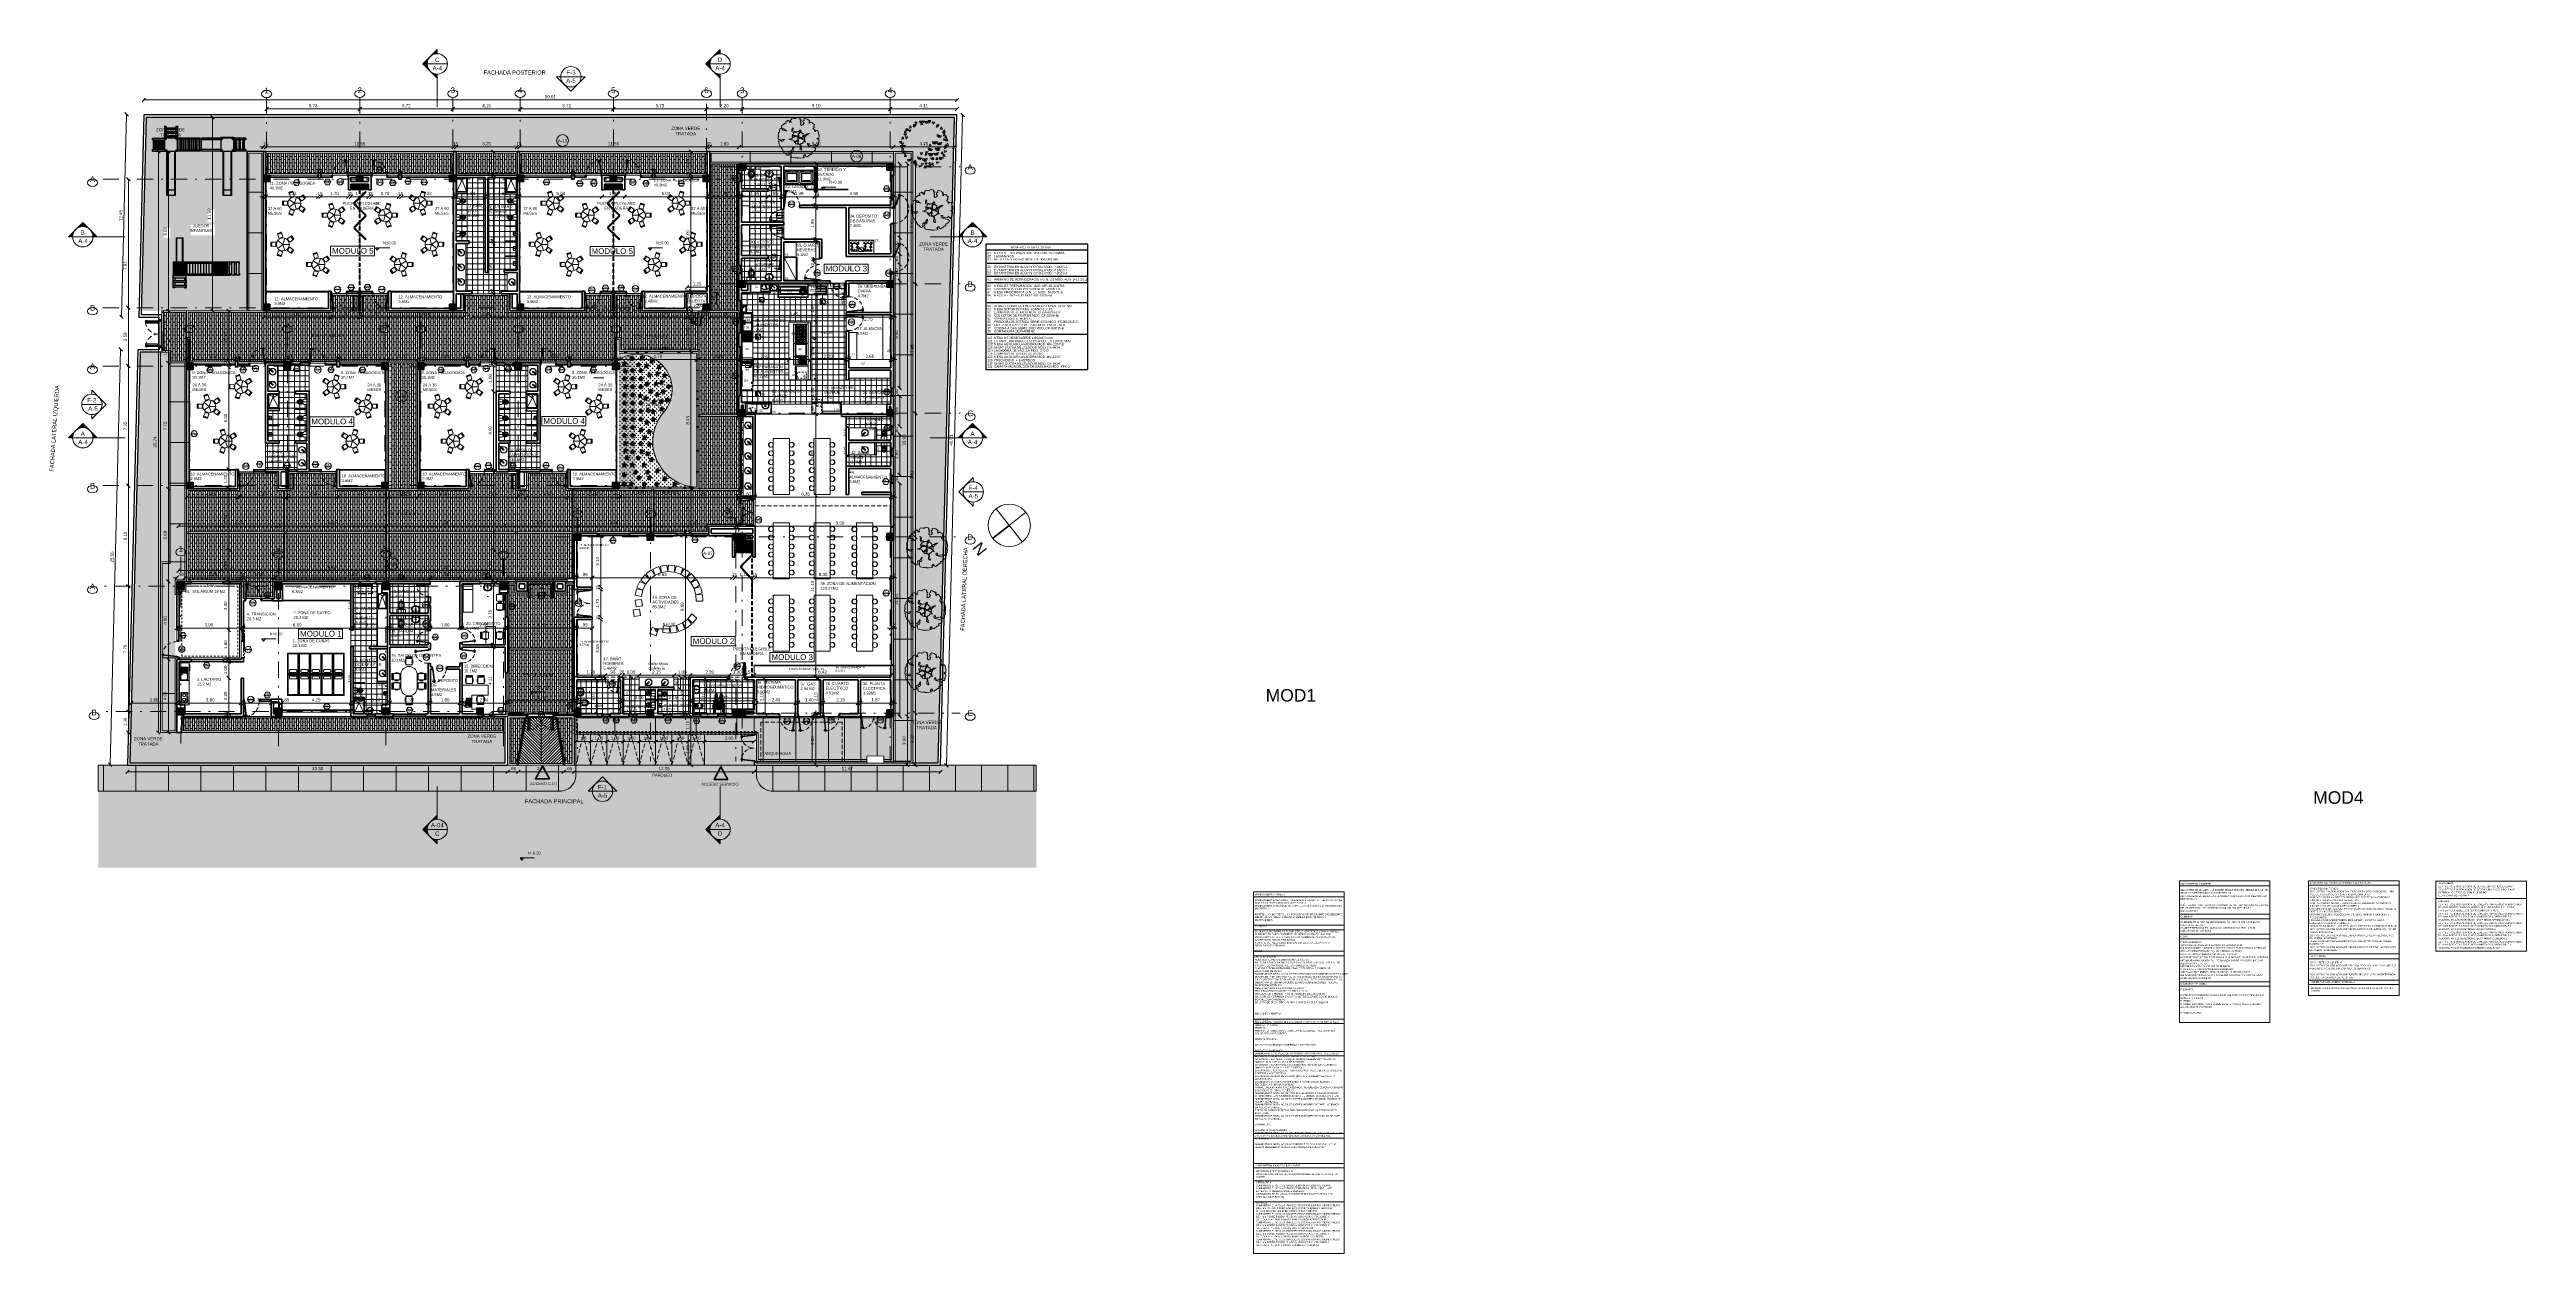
# Model space of a CAD drawing. Header units: inches. Extents: x 99003 to 99155, y 101852 to 101926.
import ezdxf
from ezdxf import colors
from ezdxf.entities.mleader import LeaderData, LeaderLine
from ezdxf.enums import TextEntityAlignment as Align
from ezdxf.math import Vec2, Vec3

# ---------------------------------------------------------------- set-up
doc = ezdxf.new("R2010")
doc.units = ezdxf.units.IN
doc.header["$MEASUREMENT"] = 0
doc.set_wipeout_variables(frame=1)
for name, pattern in [('CENTRO', [2, 1.25, -0.25, 0.25, -0.25]), ('DASHDOTX2', [2, 1, -0.5, 0, -0.5]), ('DASHED', [19.05, 12.7, -6.35]), ('DASHED2', [9.525, 6.35, -3.175]), ('DOT', [0.25, 0, -0.25]), ('HIDDEN', [0.375, 0.25, -0.125]), ('RAYITAS', [15, 12, -3]), ('TRAZOS2', [9.525, 6.35, -3.175]), ('Wipeout_Contour', [1, 0, -1])]:
    doc.linetypes.add(name, pattern=pattern)
for name, color, linetype, lineweight in [('5- 0.18 (muebles fijos)', 3, 'Continuous', 18), ('A-HTCH-251', 251, 'Continuous', 0), ('A-HTCH-253', 253, 'Continuous', 0), ('A-HTCH-254', 254, 'Continuous', 0), ('A-HTCH-255', 255, 'Continuous', 0), ('A-PLAN-ACHU1', 105, 'Continuous', 9), ('A-PLAN-ACHU2', 146, 'Continuous', 0), ('A-PLAN-ACHU3', 250, 'Continuous', 0), ('A-PROY', 6, 'HIDDEN', 18), ('A-VENT', 1, 'Continuous', 15), ('A-WIPEOUT', 255, 'Continuous', 0), ('A_ACHU-1', 253, 'Continuous', 0), ('A_CARP-MAD', 46, 'Continuous', 18), ('A_CARP-MET', 126, 'Continuous', 18), ('A_COLS', 1, 'Continuous', 60), ('A_CUBT-NIVL', 254, 'Continuous', 40), ('A_EJES', 75, 'DASHDOTX2', 5), ('A_EJES-APAR', 75, 'DASHDOTX2', 5), ('A_MUEB', 3, 'Continuous', 15), ('A_MUEB-ACHU', 8, 'Continuous', 9), ('A_MUEB-ARCH', 64, 'Continuous', 15), ('A_MUEB-FIJO', 3, 'Continuous', 15), ('A_MUEB-PANL', 52, 'Continuous', 18), ('A_MUEB-SILL', 54, 'Continuous', 15), ('A_MURO', 7, 'Continuous', 40), ('A_MURO-ANTE', 7, 'Continuous', 30), ('A_MURO-ENCHA', 141, 'Continuous', 15), ('A_PISO', 250, 'Continuous', 0), ('A_PISO-ACHU', 251, 'Continuous', 0), ('A_PISO-GRAN', 250, 'Continuous', 0), ('A_PISO-RAMP', 252, 'Continuous', 0), ('A_PLAN-4', 4, 'Continuous', 25), ('A_PLAN-6', 172, 'Continuous', 18), ('A_PLAN-9', 9, 'Continuous', 9), ('A_PROY', 16, 'HIDDEN', 5), ('A_PSAJ-ACHU', 82, 'Continuous', 0), ('A_PSAJ-ARB', 84, 'Continuous', 5), ('A_PUER', 134, 'Continuous', 18), ('A_TEXT', 154, 'Continuous', 0), ('A_TEXT-DIM', 54, 'Continuous', 13), ('A_TEXT-IDEN', 5, 'Continuous', 18), ('A_TEXT-NIVL', 54, 'Continuous', 20), ('A_TEXT-NOTA', 53, 'Continuous', 20), ('A_TEXT-SIMB', 195, 'Continuous', 20), ('A_URBA-LIND', 161, 'DOT', 35), ('A_URBA-VIA', 14, 'Continuous', 0), ('A_VENT', 124, 'Continuous', 18), ('ARBOL', 92, 'Continuous', 15), ('Arq_Muebles_Fijos', 252, 'Continuous', 15), ('DRYWALL', 146, 'Continuous', 9), ('MOBILIARIO', 3, 'Continuous', 15), ('MUROS', 7, 'Continuous', 5), ('P-BAJA_APARTADO-v4$0$CARPINTERIAS', 4, 'Continuous', 0), ('P-BAJA_APARTADO-v4$0$MUEBLES', 4, 'Continuous', 0), ('P-BAJA_APARTADO-v4$0$proyeccion', 3, 'Continuous', 0), ('P-BAJA_APARTADO-v4$0$SANITARIOS', 2, 'Continuous', 0), ('PROYECCION-ALTA', 9, 'HIDDEN', 0), ('simbol1', 4, 'Continuous', 0), ('VALLA', 4, 'Continuous', 0)]:
    doc.layers.add(name, color=color, linetype=linetype, lineweight=lineweight)
for name, color, linetype in [('A_MUROS', 5, 'Continuous'), ('A_ROTULO', 5, 'Continuous'), ('ITEM_4', 6, 'Continuous'), ('JUEGOS_INF', 172, 'Continuous'), ('MANCESA_EJES_AXIS', 252, 'CENTRO')]:
    doc.layers.add(name, color=color, linetype=linetype)
doc.layers.add('A_URBA-ANDN', color=7, linetype='Continuous', lineweight=15, true_color=0x259400)
doc.layers.add('SENALETICA Y PERSONAS', color=7, linetype='Continuous', lineweight=0, true_color=0x707070)
doc.styles.add('ARIAL', font='arial.ttf')
doc.styles.add('DIM', font='arial.ttf')
doc.styles.get("Standard").update_dxf_attribs({"font": 'arial.ttf'})
doc.dimstyles.new('BAN_REP_1-125', dxfattribs={"dimtxt": 0.195, "dimasz": 0.2188, "dimexe": 0.15, "dimexo": 0.03, "dimgap": 0.1, "dimtad": 1, "dimzin": 4, "dimdsep": 46, "dimtxsty": 'ARIAL', "dimblk": 'OBLIQUE', "dimcen": 0.1, "dimse1": 1, "dimse2": 1, "dimclrd": 256, "dimclre": 256, "dimclrt": 256, "dimadec": 0, "dimazin": 0, "dimtfac": 1, "dimtix": 1, "dimtofl": 0, "dimtmove": 1, "dimatfit": 3, "dimldrblk": 'OPEN90', "dimfxl": 1, "dimtolj": 1, "dimtzin": 0, "dimlwd": -1, "dimlwe": -1, "dimarcsym": 0})
pattern_1 = [(45, (0, -2e-07), (-0.0176776695297, 0.0176776695297), [])]
pattern_2 = [(0, (0.59647, -22.5826), (0, 0.33125), []), (90, (0.59647, -22.5826), (-0.33125, 2e-17), [])]
pattern_3 = [(90, (-108.14993, -2e-07), (-0.13335, 8e-18), []), (180, (-108.14993, -2e-07), (-0.13335, -0.2), [0.13335, -0.13335])]
pattern_4 = [(90, (-108.149932, -2e-07), (-0.03125, 0.015625), [0, -0.03125])]
pattern_5 = [(90, (-108.14992, -2e-07), (-0.13335, 8e-18), []), (180, (-108.14992, -2e-07), (-0.13335, -0.2), [0.13335, -0.13335])]
pattern_6 = [(90, (-108.149922, -2e-07), (-0.03125, 0.015625), [0, -0.03125])]
pattern_7 = [(0, (-220151.213, -160519.341), (7e-15, 19.05), []), (0, (-220144.863, -160525.691), (7e-15, 19.05), [])]
pattern_8 = [(89.99933, (99413.03603, 101887.80418), (-0.33125, 3.87e-06), []), (179.99933, (99413.03603, 101887.80418), (-3.87e-06, -0.33125), [])]
pattern_9 = [(90, (0, 0), (-0.0635, 7e-18), [])]

# ---------------------------------------------------------------- blocks, each defined once
blk = doc.blocks.new('07')
for p, q in [((-0.52, 0.08), (-0.37, 0.1)), ((-0.4, 0.02), (-0.52, 0.08)), ((-0.49, 0.66), (-0.48, 0.49)), ((-0.41, 0.49), (-0.49, 0.66)), ((-0.48, 0.49), (-0.43, 0.38)), ((-0.43, 0.38), (-0.33, 0.34)), ((-0.13, 0.36), (-0.41, 0.49)), ((-0.16, 0.04), (-0.4, 0.02)), ((-0.37, 0.1), (-0.16, 0.08)), ((-0.33, 0.34), (-0.23, 0.3)), ((-0.23, 0.3), (-0.17, 0.21)), ((0.16, 0.08), (-0.23, -0.03)), ((-0.21, 0.65), (-0.14, 0.59)), ((-0.08, 0.63), (-0.21, 0.65)), ((-0.19, -0.17), (0, 0)), ((-0.17, 0.21), (-0.09, 0.1)), ((-0.16, 0.08), (0.16, 0.08)), ((0.16, 0.08), (-0.16, 0.04)), ((-0.14, 0.59), (-0.05, 0.47)), ((-0.01, 0.12), (-0.13, 0.36)), ((-0.09, 0.1), (0.16, 0.08)), ((0.01, 0.54), (-0.08, 0.63)), ((-0.05, 0.47), (-0.02, 0.31)), ((-0.02, 0.31), (0.16, 0.08)), ((0.16, 0.08), (-0.01, 0.12)), ((0, 0), (0.16, 0.08)), ((0.05, 0.31), (0.01, 0.54)), ((0.16, 0.08), (0.05, 0.31)), ((0.12, 0.85), (0.07, 0.65)), ((0.07, 0.65), (0.13, 0.38)), ((0.19, 0.96), (0.12, 0.85)), ((0.16, 0.08), (0.12, -0.01)), ((0.13, 0.38), (0.17, 0.19)), ((0.13, -0.09), (0.16, 0.08)), ((0.54, 0.19), (0.16, 0.08)), ((0.16, 0.08), (0.38, 0.19)), ((0.16, 0.08), (0.25, 0.19)), ((0.17, 0.19), (0.16, 0.08)), ((0.16, 0.08), (0.48, 0.11)), ((0.49, 0.05), (0.16, 0.08)), ((0.16, 0.08), (0.21, -0.11)), ((0.17, 0.69), (0.19, 0.8)), ((0.2, 0.59), (0.17, 0.69)), ((0.19, -0.09), (0.17, 0.04)), ((0.17, 0.04), (0.32, -0.08)), ((0.19, 0.8), (0.19, 0.96)), ((0.25, 0.41), (0.2, 0.59)), ((0.25, 0.19), (0.25, 0.41)), ((0.38, 0.19), (0.49, 0.36)), ((0.48, 0.11), (0.71, 0.18)), ((0.49, 0.36), (0.59, 0.47)), ((0.69, 0.1), (0.49, 0.05)), ((0.7, 0.3), (0.54, 0.19)), ((0.59, 0.47), (0.76, 0.47)), ((0.91, 0.1), (0.69, 0.1)), ((0.76, 0.47), (0.7, 0.41)), ((0.7, 0.41), (0.7, 0.3)), ((0.71, 0.18), (0.94, 0.21)), ((1.03, 0.18), (0.91, 0.1)), ((0.94, 0.21), (1.03, 0.18)), ((-0.56, -0.25), (-0.61, -0.38)), ((-0.61, -0.38), (-0.57, -0.37)), ((-0.57, -0.37), (-0.46, -0.31)), ((-0.45, -0.14), (-0.56, -0.25)), ((-0.46, -0.31), (-0.27, -0.24)), ((-0.39, -0.08), (-0.45, -0.14)), ((-0.23, -0.03), (-0.39, -0.08)), ((-0.27, -0.24), (-0.19, -0.17)), ((-0.22, -0.5), (-0.15, -0.38)), ((-0.22, -0.66), (-0.22, -0.5)), ((-0.19, -0.59), (-0.22, -0.66)), ((-0.15, -0.18), (-0.19, -0.28)), ((-0.19, -0.28), (-0.12, -0.26)), ((-0.12, -0.5), (-0.19, -0.59)), ((0.04, -0.07), (-0.15, -0.18)), ((-0.15, -0.38), (0, -0.28)), ((-0.12, -0.26), (0.02, -0.22)), ((0.05, -0.38), (-0.12, -0.5)), ((0, -0.28), (0.11, -0.21)), ((0.02, -0.22), (0.08, -0.16)), ((0.12, -0.01), (0.04, -0.07)), ((0.19, -0.23), (0.05, -0.38)), ((0.08, -0.16), (0.13, -0.09)), ((0.11, -0.21), (0.19, -0.09)), ((0.21, -0.11), (0.19, -0.23)), ((0.27, -0.25), (0.21, -0.14)), ((0.32, -0.41), (0.27, -0.25)), ((0.32, -0.08), (0.43, -0.25)), ((0.38, -0.58), (0.32, -0.41)), ((0.49, -0.68), (0.38, -0.58)), ((0.43, -0.25), (0.49, -0.47)), ((0.49, -0.47), (0.49, -0.68))]:
    blk.add_line(p, q)
blk = doc.blocks.new('LAVAMANOS_NAL 2')
for radius in [0.21, 0.19, 0.03]:
    blk.add_circle((0, 0), radius)
blk = doc.blocks.new('P-BAJA_APARTADO-v4$0$MULTIPLES')
at = {"layer": 'A_MUEB-SILL'}
for p, q in [((0.18, 3.77), (0.41, 4.22)), ((0.41, 4.22), (0.86, 3.98)), ((0.49, 4.32), (0.82, 4.7)), ((0.49, 4.32), (0.86, 3.99)), ((0.62, 3.54), (0.86, 3.98)), ((0.82, 4.7), (1.19, 4.37)), ((0.86, 3.99), (1.19, 4.37)), ((0.92, 4.78), (1.33, 5.07)), ((0.92, 4.78), (1.2, 4.37)), ((1.2, 4.37), (1.61, 4.66)), ((1.33, 5.07), (1.61, 4.66)), ((1.44, 5.13), (1.91, 5.31)), ((1.44, 5.13), (1.62, 4.66)), ((1.62, 4.66), (2.09, 4.84)), ((1.91, 5.31), (2.09, 4.84)), ((2.04, 5.34), (2.53, 5.4)), ((2.04, 5.34), (2.1, 4.84)), ((2.1, 4.84), (2.6, 4.9)), ((2.53, 5.4), (2.6, 4.9)), ((2.67, 5.4), (2.6, 4.9)), ((2.6, 4.9), (3.1, 4.84)), ((2.67, 5.4), (3.16, 5.34)), ((3.16, 5.34), (3.1, 4.84)), ((3.29, 5.31), (3.11, 4.84)), ((3.11, 4.84), (3.58, 4.66)), ((3.29, 5.31), (3.76, 5.13)), ((3.76, 5.13), (3.58, 4.66)), ((3.87, 5.07), (3.59, 4.66)), ((3.59, 4.66), (4, 4.37)), ((3.87, 5.07), (4.28, 4.78)), ((4.28, 4.78), (4, 4.37)), ((4.38, 4.7), (4.01, 4.37)), ((4.01, 4.37), (4.34, 3.99)), ((4.71, 4.32), (4.34, 3.99)), ((4.79, 4.22), (4.34, 3.98)), ((4.34, 3.98), (4.58, 3.54)), ((4.38, 4.7), (4.71, 4.32)), ((4.79, 4.22), (5.02, 3.77)), ((0, 2.54), (0, 3.04)), ((0, 3.04), (0.5, 3.04)), ((0, 2.54), (0.5, 2.54)), ((0.02, 3.17), (0.14, 3.65)), ((0.02, 3.17), (0.5, 3.05)), ((0.14, 3.65), (0.62, 3.53)), ((0.18, 3.77), (0.62, 3.54)), ((0.5, 3.05), (0.62, 3.53)), ((0.5, 2.54), (0.5, 3.04)), ((5.02, 3.77), (4.58, 3.54)), ((5.06, 3.65), (4.58, 3.53)), ((4.58, 3.53), (4.7, 3.05)), ((4.64, 2.33), (4.69, 2.83)), ((5.14, 2.28), (4.64, 2.33)), ((5.19, 2.78), (4.69, 2.83)), ((5.18, 3.17), (4.7, 3.05)), ((4.82, 1.59), (4.87, 2.09)), ((5.37, 2.04), (4.87, 2.09)), ((5.06, 3.65), (5.18, 3.17)), ((5.14, 2.28), (5.19, 2.78)), ((5.32, 1.54), (5.37, 2.04)), ((0.49, 1.25), (0.86, 1.58)), ((0.82, 0.87), (0.49, 1.25)), ((0.82, 0.87), (1.19, 1.21)), ((1.19, 1.21), (0.86, 1.58)), ((0.92, 0.79), (1.2, 1.2)), ((1.33, 0.5), (0.92, 0.79)), ((1.61, 0.92), (1.2, 1.2)), ((1.33, 0.5), (1.61, 0.92)), ((1.44, 0.44), (1.62, 0.91)), ((1.91, 0.27), (1.44, 0.44)), ((2.09, 0.73), (1.62, 0.91)), ((1.91, 0.27), (2.09, 0.73)), ((2.04, 0.23), (2.1, 0.73)), ((2.53, 0.17), (2.04, 0.23)), ((2.6, 0.67), (2.1, 0.73)), ((2.53, 0.17), (2.6, 0.67)), ((3.1, 0.73), (2.6, 0.67)), ((2.67, 0.17), (2.6, 0.67)), ((3.16, 0.23), (2.67, 0.17)), ((3.16, 0.23), (3.1, 0.73)), ((3.5, 0.47), (3.96, 0.64)), ((3.67, 0), (3.5, 0.47)), ((3.67, 0), (4.14, 0.18)), ((4.14, 0.18), (3.96, 0.64)), ((5.32, 1.54), (4.82, 1.59))]:
    blk.add_line(p, q, dxfattribs=at)
blk = doc.blocks.new('P-BAJA_APARTADO-v4$0$A$C1690203A')
at = {"layer": 'P-BAJA_APARTADO-v4$0$MUEBLES', "extrusion": (0, 0, -1), "xscale": 0.7999999998892788, "yscale": 0.7999999998892788, "zscale": -0.7999999999999996, "rotation": 223.0194156707103}
blk.add_blockref('P-BAJA_APARTADO-v4$0$MULTIPLES', (0.19, 0.39), dxfattribs=at)
blk = doc.blocks.new('Silla 01', base_point=(5070.29, 4811.78))
at = {"linetype": 'Wipeout_Contour', "ltscale": 27960.596888}
blk.add_wipeout([(5070.35, 4811.86), (5070.35, 4811.89), (5070.32, 4811.89), (5070.32, 4811.86)], dxfattribs=at)
at = {"linetype": 'Continuous'}
for p, q in [((5070.32, 4811.89), (5070.32, 4811.89)), ((5070.32, 4811.89), (5070.32, 4811.86)), ((5070.32, 4811.86), (5070.35, 4811.86)), ((5070.35, 4811.86), (5070.35, 4811.86))]:
    blk.add_line(p, q, dxfattribs=at)
at = {"linetype": 'Wipeout_Contour', "ltscale": 27961.417546}
blk.add_wipeout([(5070.56, 4811.86), (5070.56, 4811.89), (5070.53, 4811.89), (5070.53, 4811.86)], dxfattribs=at)
at = {"linetype": 'Continuous'}
for p, q in [((5070.53, 4811.86), (5070.53, 4811.86)), ((5070.53, 4811.86), (5070.56, 4811.86)), ((5070.56, 4811.86), (5070.56, 4811.89)), ((5070.56, 4811.89), (5070.56, 4811.89))]:
    blk.add_line(p, q, dxfattribs=at)
at = {"linetype": 'Wipeout_Contour', "ltscale": 27962.168802}
blk.add_wipeout([(5070.56, 4812.11), (5070.53, 4812.11), (5070.53, 4812.04), (5070.56, 4812.04)], dxfattribs=at)
at = {"linetype": 'Continuous'}
for p, q in [((5070.56, 4812.11), (5070.53, 4812.11)), ((5070.53, 4812.11), (5070.53, 4812.09)), ((5070.56, 4812.06), (5070.56, 4812.11))]:
    blk.add_line(p, q, dxfattribs=at)
at = {"linetype": 'Wipeout_Contour', "ltscale": 27961.348166}
blk.add_wipeout([(5070.32, 4812.04), (5070.35, 4812.04), (5070.35, 4812.11), (5070.32, 4812.11)], dxfattribs=at)
at = {"linetype": 'Continuous'}
for p, q in [((5070.35, 4812.11), (5070.32, 4812.11)), ((5070.32, 4812.11), (5070.32, 4812.06)), ((5070.35, 4812.09), (5070.35, 4812.11))]:
    blk.add_line(p, q, dxfattribs=at)
for radius, start, end in [(0.15, 0, 180), (0.15, 180, 0), (0.164, 56.2065, 123.7935), (0.146, 51.2747, 128.7253)]:
    blk.add_arc((5070.44, 4811.98), radius, start, end, dxfattribs=at)
blk = doc.blocks.new('A$C11460B5B')
at = {"layer": 'A_MUEB'}
for p, q in [((1.29, 3.35), (0.29, 3.35)), ((0.29, 3.35), (0.29, -0.1)), ((1.29, -0.1), (1.29, 3.35)), ((0.29, -0.1), (1.29, -0.1))]:
    blk.add_line(p, q, dxfattribs=at)
at = {"layer": 'A_MUEB', "linetype": 'Continuous', "rotation": 90}
blk.add_blockref('Silla 01', (0.36, 0.14), dxfattribs=at)
at = {"layer": 'A_MUEB', "linetype": 'Continuous', "xscale": -1, "rotation": 270}
blk.add_blockref('Silla 01', (1.21, 0.14), dxfattribs=at)
at = {"layer": 'A_MUEB', "linetype": 'Continuous', "rotation": 90}
blk.add_blockref('Silla 01', (0.36, 0.7), dxfattribs=at)
at = {"layer": 'A_MUEB', "linetype": 'Continuous', "xscale": -1, "rotation": 270}
blk.add_blockref('Silla 01', (1.21, 0.7), dxfattribs=at)
at = {"layer": 'A_MUEB', "linetype": 'Continuous', "rotation": 90}
blk.add_blockref('Silla 01', (0.36, 1.74), dxfattribs=at)
at = {"layer": 'A_MUEB', "linetype": 'Continuous', "xscale": -1, "rotation": 270}
blk.add_blockref('Silla 01', (1.21, 1.2), dxfattribs=at)
at = {"layer": 'A_MUEB', "linetype": 'Continuous', "rotation": 90}
blk.add_blockref('Silla 01', (0.36, 2.29), dxfattribs=at)
at = {"layer": 'A_MUEB', "linetype": 'Continuous', "xscale": -1, "rotation": 270}
blk.add_blockref('Silla 01', (1.21, 1.74), dxfattribs=at)
at = {"layer": 'A_MUEB', "linetype": 'Continuous', "rotation": 90}
for p in [(0.36, 2.81), (0.36, 1.25)]:
    blk.add_blockref('Silla 01', p, dxfattribs=at)
at = {"layer": 'A_MUEB', "linetype": 'Continuous', "xscale": -1, "rotation": 270}
blk.add_blockref('Silla 01', (1.21, 2.29), dxfattribs=at)
blk.add_blockref('Silla 01', (1.21, 2.81), dxfattribs=at)
blk = doc.blocks.new('griferia lavamanos planta')
at = {"layer": 'A_MUEB-FIJO'}
for p, q in [((-0.01, 0.01), (-0.03, 0.01)), ((-0.01, 0.01), (-0.01, 0)), ((-0.01, 0.01), (0.1, -0.01)), ((-0.01, -0.04), (-0.03, -0.04)), ((-0.01, -0.03), (-0.01, -0.04)), ((-0.01, -0.04), (0.1, -0.03))]:
    blk.add_line(p, q, dxfattribs=at)
blk.add_arc((0.1, -0.02), 0.0105, 285.8239, 74.1761, dxfattribs=at)
at = {"layer": 'A_MUEB-FIJO', "extrusion": (0, 0, -1)}
for centre in [(-0.03, -0.02), (-0.01, -0.02)]:
    blk.add_ellipse(centre, major_axis=(-0.0433, 0), ratio=0.536655, start_param=4.711716, end_param=7.854654, dxfattribs=at)
at = {"layer": 'A_MUEB-FIJO'}
blk.add_ellipse((-0.01, -0.02), major_axis=(-0.0196, 0), ratio=0.90251, dxfattribs=at)
blk = doc.blocks.new('lavamanos fluxometro NUEVO de colgar')
at = {"layer": 'A_EJES-APAR'}
blk.add_line((0, -0.55), (0, -0.05), dxfattribs=at)
at = {"layer": 'A_MUEB-ACHU'}
for points in [[(-0.02, -0.2, 0.058386), (-0.15, -0.22, 0.279321), (-0.21, -0.28, 0.053416), (-0.21, -0.31, 0.107904), (-0.2, -0.38, 0.101905), (-0.15, -0.44, 0.094429), (-0.08, -0.48, 0.089747), (0, -0.5, 0.089747), (0.08, -0.48, 0.094429), (0.15, -0.44, 0.101905), (0.2, -0.38, 0.107904), (0.21, -0.31, 0.053416), (0.21, -0.28, 0.145409), (0.19, -0.24)], [(0.19, -0.24, 0.14211), (0.15, -0.22, 0.058332), (0.02, -0.2, 0.058332)]]:
    blk.add_lwpolyline(points, format="xyb", dxfattribs=at)
for radius, start, end in [(0.0319, 110.263, 69.737), (0.0223, 116.1236, 63.8764)]:
    blk.add_arc((0, -0.31), radius, start, end, dxfattribs=at)
at = {"layer": 'A_MUEB-FIJO'}
for p, q in [((-0.24, -0.25), (-0.19, -0.09)), ((0.24, -0.25), (0.19, -0.09))]:
    blk.add_line(p, q, dxfattribs=at)
for points in [[(0, -0.54, -0.135313), (-0.14, -0.5, -0.151013), (-0.24, -0.4, -0.120701), (-0.26, -0.3, -0.085647), (-0.24, -0.25)], [(0, -0.1, 0.167625), (-0.17, -0.15, 0.142025), (-0.24, -0.28, 0.053416), (-0.25, -0.31, 0.107904), (-0.23, -0.39, 0.101905), (-0.17, -0.47, 0.094429), (-0.1, -0.51, 0.089747), (0, -0.53, 0.089747), (0.1, -0.51, 0.094429), (0.17, -0.47, 0.101905), (0.23, -0.39, 0.107904), (0.25, -0.31, 0.053416), (0.24, -0.28, 0.041696), (0.22, -0.21)], [(0.22, -0.21, 0.023881), (0.19, -0.16, 0.186733), (0, -0.1, 0.164325)], [(0, -0.54, 0.135313), (0.14, -0.5, 0.151013), (0.24, -0.4, 0.120701), (0.26, -0.3, 0.085647), (0.24, -0.25)]]:
    blk.add_lwpolyline(points, format="xyb", dxfattribs=at)
blk.add_lwpolyline([(-0.19, -0.09), (0.19, -0.09)], dxfattribs=at)
at = {"layer": 'A_COLS', "rotation": 270}
blk.add_blockref('griferia lavamanos planta', (0.02, -0.19), dxfattribs=at)
blk = doc.blocks.new('*U117')
blk.add_wipeout([(-0.39, 0.79), (-0.01, 0.79), (0.05, 0.63), (0.06, 0.59), (0.06, 0.54), (0.04, 0.49), (0.02, 0.46), (0, 0.42), (-0.02, 0.4), (-0.06, 0.37), (-0.1, 0.35), (-0.16, 0.34), (-0.19, 0.34), (-0.2, 0.34), (-0.25, 0.34), (-0.29, 0.35), (-0.33, 0.37), (-0.35, 0.38), (-0.39, 0.41), (-0.41, 0.43), (-0.43, 0.47), (-0.45, 0.52), (-0.46, 0.56), (-0.45, 0.6), (-0.45, 0.62), (-0.43, 0.68), (-0.42, 0.7)]).dxf.layer = 'A_MUEB-FIJO'
at = {"layer": 'A_PISO-ACHU'}
blk.add_line((-0.16, 0), (-0.24, 0), dxfattribs=at)
at = {"layer": 'A_MUEB-FIJO', "rotation": 359.999999999987}
blk.add_blockref('lavamanos fluxometro NUEVO de colgar', (-0.2, 0.88), dxfattribs=at)
blk = doc.blocks.new('puerta mad .80mt')
at = {"layer": '5- 0.18 (muebles fijos)'}
blk.add_line((21.39, 37.75), (21.39, 37.75), dxfattribs=at)
at = {"layer": 'A_ACHU-1'}
for p, q in [((21.28, 37.69), (21.28, 37.72)), ((21.28, 37.69), (21.28, 37.71)), ((21.28, 37.71), (21.28, 37.71)), ((21.28, 37.68), (21.28, 37.69)), ((21.28, 37.69), (21.28, 37.69)), ((21.28, 37.04), (21.3, 37.03)), ((21.28, 37.03), (21.28, 37.04)), ((21.28, 37.04), (21.29, 37.04)), ((21.28, 37.03), (21.28, 37.02)), ((21.28, 37.02), (21.28, 37.02)), ((21.3, 37.04), (21.3, 37.03)), ((21.32, 37.68), (21.32, 37.72)), ((21.33, 37.71), (21.32, 37.71)), ((21.33, 37.68), (21.32, 37.68)), ((21.34, 37.73), (21.33, 37.71)), ((21.33, 37.68), (21.33, 37.71)), ((21.33, 37.71), (21.33, 37.71)), ((21.33, 37.68), (21.33, 37.68)), ((21.34, 37.66), (21.33, 37.68)), ((21.34, 37.66), (21.34, 37.73)), ((21.35, 37.73), (21.34, 37.73)), ((21.35, 37.73), (21.34, 37.73)), ((21.34, 37.66), (21.34, 37.66)), ((21.38, 37.66), (21.39, 37.73)), ((21.38, 37.73), (21.39, 37.73)), ((21.38, 37.73), (21.39, 37.73)), ((21.38, 37.66), (21.39, 37.67)), ((21.38, 37.66), (21.38, 37.66)), ((21.39, 37.73), (21.39, 37.71)), ((21.39, 37.67), (21.4, 37.71)), ((21.39, 37.71), (21.4, 37.71)), ((21.39, 37.67), (21.4, 37.67)), ((21.39, 37.67), (21.39, 37.67)), ((21.4, 37.67), (21.41, 37.71)), ((21.4, 37.7), (21.41, 37.7)), ((21.44, 37.68), (21.44, 37.71)), ((21.44, 37.68), (21.44, 37.69)), ((21.44, 37.69), (21.44, 37.69)), ((21.44, 37.67), (21.44, 37.68)), ((21.44, 37.68), (21.44, 37.68))]:
    blk.add_line(p, q, dxfattribs=at)
blk.add_circle((21.28, 37.04), 0.00188, dxfattribs=at)
for centre, radius, start, end in [((21.3, 37.7), 0.0242, 38.2951, 131.0894), ((21.19, 37.71), 0.0943, 342.4533, 6.9312), ((21.3, 37.7), 0.0242, 218.2951, 311.0894), ((21.28, 37.04), 0.000938, 85, 265), ((21.28, 37.04), 0.000937, 265, 85), ((21.42, 37.68), 0.0242, 218.2951, 311.0894), ((21.42, 37.69), 0.0242, 38.2951, 131.0894), ((21.53, 37.68), 0.0943, 162.4533, 186.9312)]:
    blk.add_arc(centre, radius, start, end, dxfattribs=at)
at = {"layer": 'A_CARP-MAD'}
for points in [[(21.24, 36.9), (21.26, 36.9), (21.26, 36.89), (21.28, 36.89), (21.3, 36.98), (21.3, 37), (21.28, 37), (21.28, 37.04), (21.26, 37.04), (21.26, 37.02), (21.24, 37.02)], [(22.04, 36.9), (22.03, 36.9), (22.03, 36.89), (22.01, 36.89), (21.99, 36.98), (21.99, 37), (22.01, 37), (22.01, 37.04), (22.03, 37.04), (22.03, 37.02), (22.04, 37.02)]]:
    blk.add_lwpolyline(points, close=True, dxfattribs=at)
at = {"layer": 'A_PROY'}
blk.add_arc((21.28, 37.03), 0.727, 0.0817, 81.4946, dxfattribs=at)
at = {"layer": 'A_PUER'}
for p, q in [((21.28, 37.04), (21.35, 37.76)), ((21.32, 37.03), (21.28, 37.04)), ((21.32, 37.03), (21.39, 37.75)), ((21.39, 37.75), (21.35, 37.76))]:
    blk.add_line(p, q, dxfattribs=at)
blk = doc.blocks.new('puerta mad 1mt')
at = {"layer": '5- 0.18 (muebles fijos)'}
blk.add_line((0.16, 0.99), (0.16, 0.99), dxfattribs=at)
at = {"layer": 'A_ACHU-1'}
for p, q in [((0.02, 0.08), (0.04, 0.07)), ((0.02, 0.07), (0.02, 0.08)), ((0.02, 0.08), (0.03, 0.08)), ((0.02, 0.07), (0.02, 0.06)), ((0.02, 0.06), (0.02, 0.06)), ((0.04, 0.07), (0.04, 0.07)), ((0.05, 0.93), (0.05, 0.96)), ((0.05, 0.93), (0.05, 0.95)), ((0.05, 0.95), (0.05, 0.95)), ((0.05, 0.92), (0.05, 0.93)), ((0.05, 0.93), (0.05, 0.93)), ((0.08, 0.92), (0.09, 0.96)), ((0.09, 0.92), (0.08, 0.92)), ((0.09, 0.92), (0.1, 0.95)), ((0.1, 0.95), (0.09, 0.95)), ((0.1, 0.92), (0.09, 0.92)), ((0.11, 0.97), (0.1, 0.95)), ((0.1, 0.9), (0.11, 0.97)), ((0.1, 0.95), (0.1, 0.95)), ((0.1, 0.9), (0.1, 0.92)), ((0.11, 0.9), (0.1, 0.9)), ((0.11, 0.97), (0.11, 0.97)), ((0.11, 0.97), (0.11, 0.97)), ((0.15, 0.89), (0.16, 0.96)), ((0.15, 0.96), (0.16, 0.96)), ((0.15, 0.96), (0.16, 0.96)), ((0.15, 0.89), (0.16, 0.91)), ((0.15, 0.89), (0.15, 0.89)), ((0.16, 0.96), (0.16, 0.95)), ((0.16, 0.91), (0.17, 0.95)), ((0.16, 0.95), (0.17, 0.95)), ((0.16, 0.91), (0.17, 0.91)), ((0.16, 0.91), (0.16, 0.91)), ((0.17, 0.91), (0.18, 0.95)), ((0.17, 0.94), (0.18, 0.94)), ((0.21, 0.92), (0.21, 0.94)), ((0.21, 0.92), (0.21, 0.93)), ((0.21, 0.93), (0.21, 0.93)), ((0.21, 0.9), (0.21, 0.92)), ((0.21, 0.92), (0.21, 0.92))]:
    blk.add_line(p, q, dxfattribs=at)
blk.add_circle((0.02, 0.07), 0.00188, dxfattribs=at)
for centre, radius, start, end in [((0.02, 0.07), 0.000938, 85, 265), ((0.02, 0.07), 0.000937, 265, 85), ((0.07, 0.94), 0.0242, 37.6393, 130.4336), ((-0.04, 0.95), 0.0943, 341.7975, 6.2754), ((0.07, 0.93), 0.0242, 217.6393, 310.4336), ((0.19, 0.92), 0.0242, 217.6393, 310.4336), ((0.19, 0.93), 0.0242, 37.6393, 130.4336), ((0.3, 0.91), 0.0943, 161.7975, 186.2754)]:
    blk.add_arc(centre, radius, start, end, dxfattribs=at)
at = {"layer": 'A_CARP-MAD'}
for points in [[(-0.02, -0.06), (0, -0.06), (0, -0.08), (0.02, -0.08), (0.04, 0.01), (0.04, 0.03), (0.02, 0.03), (0.02, 0.07), (0, 0.07), (0, 0.06), (-0.02, 0.06)], [(0.98, -0.06), (0.97, -0.06), (0.97, -0.08), (0.95, -0.08), (0.93, 0.01), (0.93, 0.03), (0.95, 0.03), (0.95, 0.07), (0.97, 0.07), (0.97, 0.06), (0.98, 0.06)]]:
    blk.add_lwpolyline(points, close=True, dxfattribs=at)
at = {"layer": 'A_PROY'}
blk.add_arc((0.02, 0.07), 0.93, 358.9025, 81.3874, dxfattribs=at)
at = {"layer": 'A_PUER'}
for p, q in [((0.02, 0.08), (0.12, 1)), ((0.06, 0.07), (0.02, 0.08)), ((0.06, 0.07), (0.16, 0.99)), ((0.16, 0.99), (0.12, 1))]:
    blk.add_line(p, q, dxfattribs=at)
blk = doc.blocks.new('sanitario convencional planta')
at = {"layer": 'A_EJES-APAR'}
blk.add_line((0, 0), (0, -0.83), dxfattribs=at)
at = {"layer": 'A_MUEB-ACHU'}
for p, q in [((-0.16, -0.39), (-0.13, -0.26)), ((-0.09, -0.23), (0.09, -0.23)), ((0.16, -0.39), (0.13, -0.26))]:
    blk.add_line(p, q, dxfattribs=at)
for centre in [(-0.07, -0.25), (0.06, -0.25)]:
    blk.add_circle(centre, 0.01, dxfattribs=at)
for centre, radius, start, end in [((0, -0.46), 0.136, 169.7483, 190.0458), ((-0.09, -0.27), 0.0443, 90, 168.2955), ((0.02, -0.46), 0.158, 131.5556, 171.5984), ((0, -0.46), 0.125, 169.6666, 190.1778), ((0.19, -0.45), 0.324, 187.0265, 201.9681), ((0.02, -0.46), 0.147, 131.5355, 171.6682), ((0.19, -0.45), 0.313, 186.9727, 201.9889), ((0.09, -0.49), 0.215, 200.788, 223.4696), ((0.09, -0.49), 0.204, 200.7562, 223.6176), ((0, -0.43), 0.123, 90.22, 132.0881), ((0, -0.43), 0.112, 90.22, 132.1143), ((-0.01, -0.6), 0.0696, 218.1678, 253.4343), ((-0.01, -0.6), 0.0586, 217.6826, 254.1454), ((0, -0.59), 0.0718, 245.2602, 268.9719), ((0, -0.59), 0.0828, 245.849, 268.9719), ((0, -0.43), 0.123, 47.9119, 89.78), ((0, -0.43), 0.112, 47.8857, 89.78), ((0, -0.59), 0.0718, 271.0281, 294.7398), ((0, -0.59), 0.0828, 271.0281, 294.151), ((0.01, -0.6), 0.0586, 285.8546, 322.3174), ((0.01, -0.6), 0.0696, 286.5657, 321.8322), ((-0.09, -0.49), 0.204, 316.3824, 339.2438), ((-0.02, -0.46), 0.147, 8.3318, 48.4645), ((-0.09, -0.49), 0.215, 316.5304, 339.212), ((-0.02, -0.46), 0.158, 8.4016, 48.4444), ((0.09, -0.27), 0.0443, 11.7045, 90), ((-0.19, -0.45), 0.313, 338.0111, 353.0273), ((-0.19, -0.45), 0.324, 338.0319, 352.9735), ((0, -0.46), 0.125, 349.8222, 10.3334), ((0, -0.46), 0.136, 349.9542, 10.2517)]:
    blk.add_arc(centre, radius, start, end, dxfattribs=at)
at = {"layer": 'A_MUEB-FIJO'}
for p, q in [((-0.14, -0.21), (-0.18, -0.38)), ((-0.17, -0.39), (-0.13, -0.21)), ((-0.14, -0.21), (0.14, -0.21)), ((0.12, -0.21), (-0.12, -0.21)), ((0.17, -0.39), (0.13, -0.21))]:
    blk.add_line(p, q, dxfattribs=at)
blk.add_lwpolyline([(0.25, 0), (-0.25, 0, 0.414214), (-0.27, -0.02), (-0.27, -0.18, 0.385714), (-0.25, -0.2), (-0.12, -0.21), (-0.14, -0.21), (-0.18, -0.38, 0.075478), (-0.19, -0.46, 0.03871), (-0.18, -0.54, 0.043116), (-0.16, -0.59, 0.05095), (-0.13, -0.65, 0.051053), (-0.1, -0.68, 0.086604), (-0.06, -0.71, 0.061763), (-0.02, -0.72, 0.08632), (0.02, -0.72, 0.089224), (0.07, -0.7, 0.08292), (0.11, -0.68, 0.030058), (0.14, -0.64, 0.064909), (0.16, -0.59, 0.02795), (0.18, -0.52, 0.059134), (0.19, -0.45, 0.046588), (0.18, -0.38), (0.14, -0.21), (0.12, -0.21), (0.25, -0.2, 0.385714), (0.27, -0.18), (0.27, -0.02, 0.414214), (0.25, 0)], format="xyb", close=True, dxfattribs=at)
for centre, radius, start, end in [((0.07, -0.44), 0.262, 166.7026, 180), ((0.22, -0.44), 0.41, 180.4, 201.2568), ((0.07, -0.44), 0.251, 168.2955, 180), ((0.22, -0.44), 0.399, 180.4107, 201.2568), ((0.1, -0.49), 0.277, 201.2568, 223.2845), ((0.1, -0.49), 0.266, 201.2568, 223.2845), ((0, -0.58), 0.133, 223.2845, 270), ((0, -0.58), 0.144, 223.2845, 270), ((-0.07, -0.67), 0.021, 245.9843, 49.3463), ((0, -0.58), 0.133, 270, 316.7155), ((0, -0.58), 0.144, 270, 316.7155), ((0.07, -0.67), 0.022, 130.1469, 291.7919), ((-0.1, -0.49), 0.266, 316.7155, 338.7432), ((-0.1, -0.49), 0.277, 316.7155, 338.7432), ((-0.22, -0.44), 0.399, 338.7432, 359.5893), ((-0.22, -0.44), 0.41, 338.7432, 359.6), ((-0.07, -0.44), 0.251, 0, 11.7045), ((-0.07, -0.44), 0.262, 0, 13.2974)]:
    blk.add_arc(centre, radius, start, end, dxfattribs=at)
blk = doc.blocks.new('MD-200-7C-flat-1')
at = {"color": 3}
for p, q in [((-12, 175), (1848, 307)), ((-12, 175), (50, -698)), ((1848, 307), (1910, -566)), ((1910, -566), (50, -698))]:
    blk.add_line(p, q, dxfattribs=at)
at = {"color": 4}
for p, q in [((20, 147), (-12, 175)), ((20, 147), (1820, 275)), ((20, 147), (78, -666)), ((1820, 275), (1848, 307)), ((1820, 275), (1878, -538)), ((78, -666), (50, -698)), ((1878, -538), (78, -666)), ((1878, -538), (1910, -566))]:
    blk.add_line(p, q, dxfattribs=at)
at = {"color": 4, "ltscale": 10}
blk.add_line((-8, 115), (1852, 247), dxfattribs=at)
blk = doc.blocks.new('VS')
at = {"color": 0, "linetype": 'ByBlock'}
for radius in [150, 125]:
    blk.add_circle((0, 0), radius, dxfattribs=at)
blk = doc.blocks.new('CUBO')
at = {"color": 0, "linetype": 'ByBlock'}
blk.add_lwpolyline([(-53, 33), (53, 33, -0.4142136), (73, 13), (73, -13, -0.4142136), (53, -33), (-53, -33, -0.4142136), (-73, -13), (-73, 13, -0.4142136)], format="xyb", close=True, dxfattribs=at)
for radius in [225, 195]:
    blk.add_circle((0, 0), radius, dxfattribs=at)
blk = doc.blocks.new('ES-$-1-SMV')
at = {"color": 0, "linetype": 'ByBlock'}
for p, q in [((0, 0), (0, -500)), ((0, 0), (1000, 0)), ((1000, 0), (1000, -500)), ((0, -225), (1000, -225)), ((0, -275), (1000, -275)), ((0, -500), (1000, -500))]:
    blk.add_line(p, q, dxfattribs=at)
at = {"color": 2, "linetype": 'ByBlock'}
for p, q in [((50, -50), (50, -225)), ((50, -50), (950, -50)), ((50, -275), (50, -450)), ((50, -450), (950, -450)), ((950, -50), (950, -225)), ((950, -275), (950, -450))]:
    blk.add_line(p, q, dxfattribs=at)
blk = doc.blocks.new('CM-60P15-B-flat-2')
at = {"color": 3}
for p, q in [((-85, 1197), (812, 1261)), ((0, 0), (-85, 1197)), ((898, 64), (0, 0)), ((812, 1261), (898, 64))]:
    blk.add_line(p, q, dxfattribs=at)
at = {"color": 2}
for p, q in [((100, 7), (14, 1204)), ((114, 1041), (27, 1034)), ((118, 981), (31, 975)), ((343, 1197), (34, 1175)), ((34, 1175), (58, 836)), ((142, 642), (55, 636)), ((58, 836), (367, 858)), ((147, 582), (59, 576)), ((372, 798), (62, 776)), ((62, 776), (87, 437)), ((81, 1149), (78, 1199)), ((157, 1058), (81, 1149)), ((171, 243), (83, 237)), ((175, 183), (85, 177)), ((87, 437), (396, 459)), ((400, 399), (91, 377)), ((91, 377), (115, 38)), ((163, 970), (101, 869)), ((101, 869), (105, 819)), ((110, 750), (106, 800)), ((186, 659), (110, 750)), ((115, 38), (424, 60)), ((192, 571), (129, 470)), ((129, 470), (133, 421)), ((138, 351), (134, 401)), ((214, 260), (138, 351)), ((220, 172), (158, 71)), ((158, 71), (161, 22)), ((195, 1102), (187, 1206)), ((207, 932), (214, 827)), ((223, 703), (216, 807)), ((235, 533), (243, 428)), ((238, 1064), (301, 1164)), ((244, 976), (320, 885)), ((252, 304), (244, 408)), ((264, 134), (271, 29)), ((266, 665), (329, 765)), ((273, 577), (349, 486)), ((283, 1053), (353, 1058)), ((288, 993), (357, 998)), ((295, 266), (357, 366)), ((301, 1164), (297, 1214)), ((301, 178), (377, 87)), ((312, 654), (382, 659)), ((316, 594), (386, 599)), ((320, 885), (324, 835)), ((329, 765), (325, 815)), ((340, 255), (410, 260)), ((367, 858), (343, 1197)), ((345, 195), (414, 200)), ((349, 486), (352, 436)), ((357, 366), (354, 416)), ((363, 1199), (672, 1221)), ((387, 860), (363, 1199)), ((396, 459), (372, 798)), ((443, 1064), (373, 1059)), ((447, 1004), (377, 999)), ((377, 87), (381, 37)), ((697, 882), (387, 860)), ((392, 800), (701, 822)), ((416, 461), (392, 800)), ((424, 60), (400, 399)), ((471, 665), (402, 660)), ((476, 605), (406, 600)), ((410, 1172), (407, 1222)), ((486, 1082), (410, 1172)), ((725, 483), (416, 461)), ((420, 401), (729, 423)), ((444, 62), (420, 401)), ((493, 993), (430, 893)), ((430, 893), (434, 843)), ((500, 266), (430, 261)), ((504, 206), (434, 201)), ((439, 773), (435, 823)), ((515, 683), (439, 773)), ((753, 84), (444, 62)), ((521, 594), (459, 494)), ((459, 494), (462, 444)), ((467, 374), (464, 424)), ((543, 284), (467, 374)), ((549, 195), (487, 95)), ((487, 95), (491, 45)), ((524, 1125), (516, 1230)), ((536, 956), (543, 851)), ((552, 726), (545, 831)), ((564, 557), (572, 452)), ((567, 1087), (630, 1188)), ((573, 999), (650, 908)), ((581, 327), (573, 432)), ((593, 158), (600, 53)), ((596, 688), (658, 789)), ((602, 600), (678, 509)), ((613, 1076), (700, 1082)), ((617, 1016), (704, 1023)), ((624, 289), (687, 390)), ((630, 1188), (626, 1238)), ((630, 201), (706, 110)), ((641, 677), (728, 683)), ((645, 617), (733, 624)), ((650, 908), (653, 859)), ((658, 789), (655, 839)), ((669, 278), (757, 284)), ((672, 1221), (697, 882)), ((674, 218), (761, 225)), ((678, 509), (682, 460)), ((687, 390), (683, 440)), ((773, 55), (688, 1252)), ((701, 822), (725, 483)), ((706, 110), (710, 61)), ((798, 57), (713, 1254)), ((729, 423), (753, 84))]:
    blk.add_line(p, q, dxfattribs=at)
for centre in [(201, 1017), (229, 618), (258, 219), (530, 1040), (558, 641), (587, 242)]:
    blk.add_circle(centre, 40, dxfattribs=at)
blk = doc.blocks.new('SCC-61')
at = {"color": 0, "linetype": 'ByBlock'}
for p, q in [((0, -771), (0, 0)), ((0, 0), (847, 0)), ((847, 0), (847, -771)), ((0, -717), (847, -717)), ((0, -771), (257, -771)), ((257, -717), (257, -771)), ((297, -717), (297, -771)), ((297, -771), (847, -771))]:
    blk.add_line(p, q, dxfattribs=at)
at = {"color": 4, "linetype": 'ByBlock'}
for p, q in [((60, -791), (45, -771)), ((60, -791), (197, -791)), ((197, -791), (212, -771)), ((317, -771), (317, -821)), ((317, -821), (357, -821)), ((357, -821), (357, -771))]:
    blk.add_line(p, q, dxfattribs=at)
at = {"color": 4, "linetype": 'TRAZOS2'}
blk.add_lwpolyline([(747, -667), (747, -87), (372, -87), (372, -667)], close=True, dxfattribs=at)
blk = doc.blocks.new('CM-01F10-B')
at = {"color": 0, "linetype": 'ByBlock'}
for p, q in [((0, -900), (0, 0)), ((0, 0), (800, 0)), ((800, 0), (800, -900)), ((800, -900), (0, -900))]:
    blk.add_line(p, q, dxfattribs=at)
at = {"color": 2, "linetype": 'ByBlock'}
for p, q in [((0, -100), (800, -100)), ((0, -775), (800, -775)), ((0, -800), (800, -800)), ((30, -117), (770, -117)), ((30, -757), (30, -117)), ((770, -757), (30, -757)), ((770, -117), (770, -757))]:
    blk.add_line(p, q, dxfattribs=at)
at = {"color": 4, "linetype": 'ByBlock'}
for p, q in [((60, -757), (60, -147)), ((60, -147), (740, -147)), ((740, -147), (740, -757))]:
    blk.add_line(p, q, dxfattribs=at)
blk = doc.blocks.new('FE-30L06-B-C')
at = {"linetype": 'ByBlock'}
h = blk.add_hatch(dxfattribs=at)
h.set_pattern_fill('ANSI37', color=4, scale=150, style=0)
h.paths.add_polyline_path([(235, -130), (70, -130), (70, -530), (235, -530)])
h = blk.add_hatch(dxfattribs=at)
h.set_pattern_fill('ANSI37', color=4, scale=150, style=0)
h.set_pattern_definition([(135, (500.043, 0), (13.25825, 13.25825), []), (45, (500.043, 0), (13.25825, -13.25825), [])])
h.paths.add_polyline_path([(265, -130), (430, -130), (430, -530), (265, -530)])
at = {"color": 0, "linetype": 'ByBlock'}
for p, q in [((0, 0), (500, 0)), ((0, -900), (0, 0)), ((500, 0), (500, -900)), ((500, -900), (0, -900))]:
    blk.add_line(p, q, dxfattribs=at)
at = {"color": 2, "linetype": 'ByBlock'}
for p, q in [((0, -100), (500, -100)), ((0, -775), (500, -775)), ((500, -800), (0, -800)), ((36, -100), (36, -750)), ((36, -750), (464, -750)), ((39, -565), (464, -565)), ((70, -130), (70, -530)), ((235, -130), (70, -130)), ((70, -530), (235, -530)), ((152, -445), (152, -665)), ((235, -530), (235, -130)), ((265, -130), (265, -530)), ((430, -130), (265, -130)), ((265, -530), (430, -530)), ((347, -445), (347, -665)), ((430, -530), (430, -130)), ((464, -750), (464, -100))]:
    blk.add_line(p, q, dxfattribs=at)
at = {"linetype": 'ByBlock'}
blk.add_line((0, -900), (0, -900), dxfattribs=at)
blk = doc.blocks.new('FN-187-21-D')
at = {"color": 0, "linetype": 'ByBlock'}
for p, q in [((0, -1800), (0, 0)), ((700, 0), (0, 0)), ((700, -1800), (700, 0)), ((0, -1800), (700, -1800))]:
    blk.add_line(p, q, dxfattribs=at)
at = {"color": 8, "linetype": 'ByBlock'}
for p, q in [((130, -610), (130, -109)), ((150, -610), (150, -109)), ((155, -610), (155, -109)), ((175, -610), (175, -109)), ((180, -610), (180, -109)), ((200, -610), (200, -109)), ((205, -610), (205, -109)), ((225, -610), (225, -109)), ((230, -610), (230, -109)), ((250, -610), (250, -109)), ((255, -610), (255, -109)), ((275, -610), (275, -109)), ((280, -610), (280, -109)), ((300, -610), (300, -109)), ((305, -610), (305, -109)), ((325, -610), (325, -109)), ((330, -610), (330, -109)), ((350, -610), (350, -109)), ((355, -610), (355, -109)), ((375, -610), (375, -109)), ((380, -610), (380, -109)), ((400, -610), (400, -109)), ((405, -610), (405, -109)), ((425, -610), (425, -109)), ((430, -610), (430, -109)), ((450, -610), (450, -109)), ((455, -610), (455, -109)), ((475, -610), (475, -109)), ((480, -610), (480, -109)), ((500, -610), (500, -109)), ((505, -610), (505, -109)), ((525, -610), (525, -109)), ((530, -610), (530, -109)), ((550, -610), (550, -109)), ((555, -610), (555, -109)), ((575, -610), (575, -109)), ((580, -610), (580, -109)), ((600, -610), (600, -109))]:
    blk.add_line(p, q, dxfattribs=at)
at = {"color": 4, "linetype": 'ByBlock'}
for points in [[(650, -1700), (650, -100, 0.4142136), (600, -50), (100, -50, 0.4142136), (50, -100), (50, -1700, 0.4142136), (100, -1750), (600, -1750, 0.4142136)], [(108, -99, -0.4142136), (118, -89), (613, -89, -0.4142136), (623, -99), (623, -620, -0.4142136), (613, -630), (118, -630, -0.4142136), (108, -620)]]:
    blk.add_lwpolyline(points, format="xyb", close=True, dxfattribs=at)
at = {"color": 8, "linetype": 'ByBlock'}
blk.add_lwpolyline([(635, -1700), (635, -100, 0.4142136), (600, -65), (100, -65, 0.4142136), (65, -100), (65, -1700, 0.4142136), (100, -1735), (600, -1735, 0.4142136)], format="xyb", close=True, dxfattribs=at)
at = {"color": 2, "linetype": 'ByBlock'}
for points in [[(115, -1110, 0.4142136), (165, -1160), (565, -1160, 0.4142136), (615, -1110), (615, -710, 0.4142136), (565, -660), (165, -660, 0.4142136), (115, -710)], [(115, -1260, -0.4142136), (165, -1210), (565, -1210, -0.4142136), (615, -1260), (615, -1660, -0.4142136), (565, -1710), (165, -1710, -0.4142136), (115, -1660)]]:
    blk.add_lwpolyline(points, format="xyb", close=True, dxfattribs=at)
for centre in [(195, -1083), (195, -1287)]:
    blk.add_circle(centre, 30, dxfattribs=at)
at = {"color": 8, "linetype": 'ByBlock'}
for centre, start, end in [((140, -109), 0, 180), ((140, -610), 180, 0), ((165, -109), 0, 180), ((165, -610), 180, 0), ((190, -109), 0, 180), ((190, -610), 180, 0), ((215, -109), 0, 180), ((215, -610), 180, 0), ((240, -109), 0, 180), ((240, -610), 180, 0), ((265, -109), 0, 180), ((265, -610), 180, 0), ((290, -109), 0, 180), ((290, -610), 180, 0), ((315, -109), 0, 180), ((315, -610), 180, 0), ((340, -109), 0, 180), ((340, -610), 180, 0), ((365, -109), 0, 180), ((365, -610), 180, 0), ((390, -109), 0, 180), ((390, -610), 180, 0), ((415, -109), 0, 180), ((415, -610), 180, 0), ((440, -109), 0, 180), ((440, -610), 180, 0), ((465, -109), 0, 180), ((465, -610), 180, 0), ((490, -109), 0, 180), ((490, -610), 180, 0), ((515, -109), 0, 180), ((515, -610), 180, 0), ((540, -109), 0, 180), ((540, -610), 180, 0), ((565, -109), 0, 180), ((565, -610), 180, 0), ((590, -109), 0, 180), ((590, -610), 180, 0)]:
    blk.add_arc(centre, 10, start, end, dxfattribs=at)
blk = doc.blocks.new('GC-300')
at = {"linetype": 'ByBlock'}
h = blk.add_hatch(dxfattribs=at)
h.set_pattern_fill('ANSI32', color=9, scale=2, angle=315, style=0)
h.set_pattern_definition(pattern_7)
edge = h.paths.add_edge_path()
edge.add_spline(control_points=[(2, -205), (-1, -202), (-5, -199), (-22, -182), (-31, -163), (-31, -144), (-31, -120), (-17, -98), (2, -83)], knot_values=[5.7194452, 5.7194452, 5.7194452, 5.7194452, 5.8218996, 5.8218996, 6.2830612, 6.2830612, 6.2830612, 6.8468013, 6.8468013, 6.8468013, 6.8468013], degree=3, periodic=0)
edge.add_line((2, -83), (-300, -83))
edge.add_line((-300, -83), (-300, -93))
edge.add_line((-300, -93), (-300, -205))
edge.add_line((-300, -205), (-292, -205))
edge.add_line((-292, -205), (-292, -155))
edge.add_ellipse((-281, -155), major_axis=(11.7, 0), ratio=0.9436796, start_angle=90, end_angle=180, ccw=False)
edge.add_line((-281, -143), (-245, -143))
edge.add_line((-245, -143), (-245, -130))
edge.add_line((-245, -130), (-222, -130))
edge.add_line((-222, -130), (-222, -205))
edge.add_line((-222, -205), (2, -205))
h.paths.add_polyline_path([(-245, -160), (-275, -160), (-275, -205), (-245, -205)], flags=17)
h = blk.add_hatch(dxfattribs=at)
h.set_pattern_fill('ANSI32', color=9, scale=2, angle=315, style=0)
h.set_pattern_definition(pattern_7)
edge = h.paths.add_edge_path()
edge.add_spline(control_points=[(9, -144), (9, -151), (13, -161), (32, -179), (48, -188), (107, -207), (161, -209), (249, -191), (278, -167), (289, -136), (276, -114), (206, -84), (151, -77), (58, -91), (23, -112), (10, -135), (9, -140), (9, -144)], knot_values=[0, 0, 0, 0, 0.4938744, 0.4938744, 0.9877488, 0.9877488, 1.9848102, 1.9848102, 2.9921211, 2.9921211, 3.9994321, 3.9994321, 5.0067431, 5.0067431, 6.0140541, 6.0140541, 6.2831853, 6.2831853, 6.2831853, 6.2831853], degree=3, periodic=0)
at = {"color": 0, "linetype": 'ByBlock'}
for p, q in [((277, 0), (-277, 0)), ((-8, -66), (-8, 0)), ((-300, -22), (-300, -321)), ((-277, -343), (-245, -343)), ((-222, -470), (90, -470)), ((90, -221), (90, -470)), ((90, -343), (277, -343)), ((300, -321), (300, -22))]:
    blk.add_line(p, q, dxfattribs=at)
at = {"color": 4, "linetype": 'ByBlock'}
for p, q in [((-341, -232), (-308, -232)), ((-341, -272), (-308, -272)), ((-308, -232), (-300, -228)), ((-308, -272), (-308, -232)), ((-308, -272), (-300, -275)), ((147, -66), (-300, -66)), ((2, -83), (-300, -83)), ((-300, -205), (-292, -205)), ((-300, -221), (-292, -221)), ((-300, -228), (-300, -275)), ((-292, -155), (-292, -243)), ((-245, -143), (-281, -143)), ((-281, -254), (-245, -254)), ((-245, -160), (-275, -160)), ((-275, -160), (-275, -237)), ((-275, -205), (-245, -205)), ((-275, -221), (-245, -221)), ((-275, -237), (-245, -237)), ((-245, -130), (-222, -130)), ((-245, -130), (-245, -470)), ((-222, -470), (-245, -470)), ((-222, -130), (-222, -470)), ((2, -205), (-222, -205)), ((147, -221), (-222, -221)), ((-222, -326), (90, -326)), ((-222, -336), (90, -336)), ((-157, -336), (-157, -363)), ((-145, -336), (-145, -363))]:
    blk.add_line(p, q, dxfattribs=at)
blk.add_lwpolyline([(-341, -272), (-341, -232)], dxfattribs=at)
blk.add_lwpolyline([(-320, -93), (-300, -93), (-300, -47), (-320, -47)], close=True, dxfattribs=at)
blk.add_lwpolyline([(-136, -434), (-139, -368, 0.3951535), (-144, -363), (-158, -363, 0.3951535), (-163, -368), (-166, -434, 0.4335341), (-161, -439), (-141, -439, 0.4335341)], format="xyb", close=True, dxfattribs=at)
at = {"color": 0, "linetype": 'ByBlock', "extrusion": (0, 0, -1)}
for centre, major_axis, start_param, end_param in [((-277, -22), (-23.4, 0), 0, 1.5707963), ((-277, -321), (23.4, 0), 1.5707963, 3.1415927)]:
    blk.add_ellipse(centre, major_axis=major_axis, ratio=0.9436796, start_param=start_param, end_param=end_param, dxfattribs=at)
at = {"color": 0, "linetype": 'ByBlock'}
for centre, major_axis, start_param, end_param in [((-277, -22), (23.4, 0), 1.5707963, 3.1415927), ((277, -22), (23.4, 0), 0, 1.5707963), ((277, -321), (-23.4, 0), 1.5707963, 3.1415927)]:
    blk.add_ellipse(centre, major_axis=major_axis, ratio=0.9436796, start_param=start_param, end_param=end_param, dxfattribs=at)
at = {"color": 4, "linetype": 'ByBlock', "extrusion": (0, 0, -1)}
for centre, start_param, end_param in [((-281, -155), 3.1415927, 4.712389), ((-281, -243), 1.5707963, 3.1415927)]:
    blk.add_ellipse(centre, major_axis=(11.7, 0), ratio=0.9436796, start_param=start_param, end_param=end_param, dxfattribs=at)
at = {"color": 4, "linetype": 'ByBlock'}
blk.add_ellipse((147, -144), major_axis=(-153, 0), ratio=0.5068958, dxfattribs=at)
blk.add_open_spline([(2, -83), (-17, -98), (-31, -120), (-31, -144), (-31, -163), (-22, -182), (-5, -199), (-1, -202), (2, -205)], degree=3, knots=[5.7194452, 5.7194452, 5.7194452, 5.7194452, 6.2831853, 6.2831853, 6.2831853, 6.7443469, 6.7443469, 6.8468013, 6.8468013, 6.8468013, 6.8468013], dxfattribs=at)
at = {"color": 9, "linetype": 'ByBlock'}
blk.add_open_spline([(9, -144), (9, -151), (13, -161), (32, -179), (48, -188), (107, -207), (161, -209), (249, -191), (278, -167), (289, -136), (276, -114), (206, -84), (151, -77), (58, -91), (23, -112), (10, -135), (9, -140), (9, -144)], degree=3, knots=[0, 0, 0, 0, 0.4938744, 0.4938744, 0.9877488, 0.9877488, 1.9848102, 1.9848102, 2.9921211, 2.9921211, 3.9994321, 3.9994321, 5.0067431, 5.0067431, 6.0140541, 6.0140541, 6.2831853, 6.2831853, 6.2831853, 6.2831853], dxfattribs=at)
blk = doc.blocks.new('IM-03-71-D')
at = {"color": 0, "linetype": 'ByBlock'}
for p, q in [((0, 0), (1960, 0)), ((0, 0), (0, -700)), ((1960, -700), (1960, 0)), ((0, -700), (1960, -700))]:
    blk.add_line(p, q, dxfattribs=at)
at = {"color": 4, "linetype": 'ByBlock'}
for p, q in [((8, -740), (8, -700)), ((501, -700), (501, -740)), ((1002, -700), (1002, -740))]:
    blk.add_line(p, q, dxfattribs=at)
at = {"color": 4, "linetype": 'TRAZOS2'}
for p, q in [((1565, -626), (1486, -626)), ((1486, -626), (1486, -658)), ((1486, -658), (1933, -658)), ((1933, -626), (1854, -626)), ((1933, -658), (1933, -626))]:
    blk.add_line(p, q, dxfattribs=at)
at = {"color": 4, "linetype": 'ByBlock'}
for points in [[(480, -700), (480, -740), (449, -740), (449, -734), (472, -734), (472, -705), (395, -740), (8, -740)], [(973, -700), (973, -740), (942, -740), (942, -734), (965, -734), (965, -705), (888, -740), (501, -740)], [(1474, -700), (1474, -740), (1443, -740), (1443, -734), (1466, -734), (1466, -705), (1389, -740), (1002, -740)]]:
    blk.add_lwpolyline(points, dxfattribs=at)
blk = doc.blocks.new('EI-$-7-15')
at = {"color": 0, "linetype": 'ByBlock'}
for p, q in [((0, 0), (1000, 0)), ((0, -700), (0, 0)), ((1000, 0), (1000, -700)), ((1000, -700), (0, -700))]:
    blk.add_line(p, q, dxfattribs=at)
blk = doc.blocks.new('MP-1S-160-7M-I')
at = {"color": 0, "linetype": 'ByBlock'}
for p, q in [((0, -700), (0, 0)), ((0, 0), (1600, 0)), ((1600, 0), (1600, -700)), ((1600, -700), (0, -700))]:
    blk.add_line(p, q, dxfattribs=at)
at = {"color": 2, "linetype": 'ByBlock'}
for p, q in [((0, -50), (1600, -50)), ((100, -150), (100, -590)), ((130, -120), (376, -120)), ((130, -620), (670, -620)), ((397, -120), (670, -120)), ((700, -150), (700, -590))]:
    blk.add_line(p, q, dxfattribs=at)
at = {"color": 4, "linetype": 'ByBlock'}
for p, q in [((0, -700), (30, -670)), ((30, -670), (30, -50)), ((1570, -670), (30, -670)), ((391, -81), (281, -366)), ((300, -373), (281, -366)), ((409, -89), (300, -373)), ((375, -95), (375, -75)), ((375, -85), (390, -85)), ((425, -85), (410, -85)), ((425, -95), (425, -75)), ((1570, -50), (1570, -670)), ((1570, -670), (1600, -700))]:
    blk.add_line(p, q, dxfattribs=at)
for centre, radius in [((400, -85), 10), ((620, -200), 30)]:
    blk.add_circle(centre, radius, dxfattribs=at)
at = {"color": 2, "linetype": 'ByBlock'}
for centre, start, end in [((130, -150), 90, 180), ((130, -590), 180, 270), ((670, -150), 0, 90), ((670, -590), 270, 0)]:
    blk.add_arc(centre, 30, start, end, dxfattribs=at)
at = {"color": 4, "linetype": 'CENTRO'}
blk.add_arc((400, -85), 305, 229.02439, 310.97561, dxfattribs=at)
blk = doc.blocks.new('MT-$-7M')
at = {"color": 0, "linetype": 'ByBlock'}
for p, q in [((0, 0), (0, -700)), ((0, 0), (1000, 0)), ((1000, 0), (1000, -700)), ((1000, -700), (0, -700))]:
    blk.add_line(p, q, dxfattribs=at)
at = {"color": 2, "linetype": 'ByBlock'}
blk.add_line((0, -50), (1000, -50), dxfattribs=at)
blk = doc.blocks.new('KFK-2')
at = {"color": 0, "linetype": 'ByBlock'}
for p, q in [((0, -853), (0, 0)), ((1550, 0), (0, 0)), ((1550, -853), (1550, 0)), ((1550, -853), (0, -853)), ((632, -150), (632, -380)), ((918, -150), (632, -150)), ((632, -380), (918, -380)), ((918, -380), (918, -150))]:
    blk.add_line(p, q, dxfattribs=at)
at = {"color": 4, "linetype": 'TRAZOS2'}
for p, q in [((47, -853), (47, -800)), ((1503, -800), (47, -800)), ((1503, -853), (1503, -800))]:
    blk.add_line(p, q, dxfattribs=at)
at = {"color": 8, "linetype": 'TRAZOS2'}
for p, q in [((103, -726), (103, -602)), ((131, -728), (131, -178)), ((131, -178), (593, -178)), ((593, -681), (131, -681)), ((593, -728), (131, -728)), ((362, -214), (164, -648)), ((560, -214), (164, -214)), ((164, -214), (164, -648)), ((164, -648), (560, -648)), ((560, -648), (362, -214)), ((560, -648), (560, -214)), ((593, -178), (593, -728)), ((931, -726), (931, -602)), ((959, -728), (959, -178)), ((959, -178), (1421, -178)), ((1421, -681), (959, -681)), ((1421, -728), (959, -728)), ((1190, -214), (993, -648)), ((1388, -214), (993, -214)), ((993, -214), (993, -648)), ((993, -648), (1388, -648)), ((1388, -648), (1190, -214)), ((1388, -648), (1388, -214)), ((1421, -178), (1421, -728)), ((1449, -726), (1449, -602))]:
    blk.add_line(p, q, dxfattribs=at)
at = {"color": 2, "linetype": 'ByBlock'}
for p, q in [((211, -178), (183, -482)), ((211, -178), (514, -178)), ((542, -482), (514, -178)), ((1039, -178), (1012, -482)), ((1039, -178), (1343, -178)), ((1370, -482), (1343, -178))]:
    blk.add_line(p, q, dxfattribs=at)
at = {"color": 4, "linetype": 'ByBlock'}
for p, q in [((229, -198), (203, -484)), ((229, -198), (496, -198)), ((522, -484), (496, -198)), ((918, -150), (632, -380)), ((1058, -198), (1032, -484)), ((1058, -198), (1324, -198)), ((1350, -484), (1324, -198))]:
    blk.add_line(p, q, dxfattribs=at)
at = {"color": 8, "linetype": 'RAYITAS'}
blk.add_line((621, -726), (621, -602), dxfattribs=at)
at = {"color": 2, "linetype": 'ByBlock'}
for centre in [(363, -499), (1191, -499)]:
    blk.add_arc(centre, 180, 174.81953, 5.18047, dxfattribs=at)
at = {"color": 4, "linetype": 'ByBlock'}
for centre in [(363, -499), (1191, -499)]:
    blk.add_arc(centre, 160, 174.81953, 5.18047, dxfattribs=at)
blk = doc.blocks.new('AGN-1402')
at = {"color": 4, "linetype": 'ByBlock'}
blk.add_line((0, -744), (1385, 0), dxfattribs=at)
at = {"color": 0, "linetype": 'ByBlock'}
for p, q in [((0, 0), (0, -744)), ((0, 0), (1385, 0)), ((1385, 0), (1385, -744)), ((1385, -744), (0, -744))]:
    blk.add_line(p, q, dxfattribs=at)
at = {"color": 4, "linetype": 'ByBlock'}
for points in [[(687, -744), (687, -794), (648, -794), (648, -787), (677, -787), (677, -750), (580, -794), (0, -794), (0, -744)], [(698, -744), (698, -794), (737, -794), (737, -787), (708, -787), (708, -750), (805, -794), (1385, -794), (1385, -744)]]:
    blk.add_lwpolyline(points, dxfattribs=at)
blk = doc.blocks.new('LP-21')
at = {"color": 0, "linetype": 'ByBlock'}
for p, q in [((0, -450), (0, 0)), ((0, 0), (450, 0)), ((450, 0), (450, -450)), ((450, -450), (0, -450))]:
    blk.add_line(p, q, dxfattribs=at)
at = {"color": 2, "linetype": 'ByBlock'}
for p, q in [((0, -20), (450, -20)), ((0, -412), (450, -412))]:
    blk.add_line(p, q, dxfattribs=at)
at = {"color": 4, "linetype": 'ByBlock'}
for p, q in [((395, -53), (291, -157)), ((409, -67), (305, -171)), ((370, -428), (370, -433)), ((417, -428), (417, -433))]:
    blk.add_line(p, q, dxfattribs=at)
for radius in [25, 15]:
    blk.add_circle((225, -225), radius, dxfattribs=at)
at = {"color": 2, "linetype": 'ByBlock'}
blk.add_arc((225, -225), 172, 45.50636, 38.83214, dxfattribs=at)
at = {"color": 8, "linetype": 'ByBlock'}
blk.add_arc((298, -164), 12, 101.44269, 348.55731, dxfattribs=at)
at = {"color": 4, "linetype": 'ByBlock'}
for centre, radius, start, end in [((298, -164), 10, 135, 315), ((402, -60), 22, 252.023, 197.977), ((402, -60), 10, 315, 135)]:
    blk.add_arc(centre, radius, start, end, dxfattribs=at)
blk.add_ellipse((394, -428), major_axis=(-23.7, 0), ratio=0.3239131, start_param=3.1415927, end_param=6.2831853, dxfattribs=at)
blk.add_ellipse((394, -433), major_axis=(-23.7, 0), ratio=0.3239131, dxfattribs=at)
blk = doc.blocks.new('GF-6634-flat-1')
at = {"color": 3}
for p, q in [((-19, -5), (-18, -10)), ((-18, -10), (19, -7)), ((-18, -19), (20, -16)), ((-17, -33), (-18, -19)), ((-17, -33), (21, -30)), ((-16, -43), (22, -40)), ((-13, -80), (-16, -43)), ((-13, -80), (24, -78)), ((-13, -90), (25, -87)), ((-10, -127), (-13, -90)), ((-10, -127), (28, -125)), ((-9, -137), (28, -134)), ((-7, -174), (-9, -137)), ((-7, -174), (31, -172)), ((-6, -184), (32, -181)), ((-3, -222), (-6, -184)), ((-3, -222), (35, -219)), ((-2, -231), (35, -228)), ((0, -267), (-2, -231)), ((0, -267), (38, -264)), ((1, -276), (38, -274)), ((3, -302), (1, -276)), ((19, -2), (19, -7)), ((21, -30), (20, -16)), ((24, -78), (22, -40)), ((28, -125), (25, -87)), ((31, -172), (28, -134)), ((35, -219), (32, -181)), ((38, -264), (35, -228)), ((40, -299), (38, -274))]:
    blk.add_line(p, q, dxfattribs=at)
for centre, radius, start, end in [((0, -4), 33.1, 308.92516, 239.22535), ((0, -4), 18.9, 4.07525, 184.07525), ((-18, -14), 4.72, 94.07525, 274.07525), ((-16, -38), 4.72, 94.07525, 274.07525), ((-13, -85), 4.72, 94.07525, 274.07525), ((-10, -132), 4.72, 94.07525, 274.07525), ((-6, -179), 4.72, 94.07525, 274.07525), ((-3, -226), 4.72, 94.07525, 274.07525), ((21, -300), 28.3, 135.88557, 52.26494), ((0, -272), 4.72, 94.07525, 274.07525), ((21, -300), 18.9, 184.07525, 4.07525), ((20, -12), 4.72, 274.07525, 94.07525), ((21, -35), 4.72, 274.07525, 94.07525), ((25, -82), 4.72, 274.07525, 94.07525), ((28, -129), 4.72, 274.07525, 94.07525), ((32, -177), 4.72, 274.07525, 94.07525), ((35, -224), 4.72, 274.07525, 94.07525), ((38, -269), 4.72, 274.07525, 94.07525)]:
    blk.add_arc(centre, radius, start, end, dxfattribs=at)
blk = doc.blocks.new('MR-120-7-D-flat-1')
at = {"color": 3}
for p, q in [((1197, 85), (0, 0)), ((1248, -638), (1197, 85)), ((0, 0), (12, -170)), ((48, -678), (52, -723)), ((52, -723), (1248, -638))]:
    blk.add_line(p, q, dxfattribs=at)
at = {"color": 2}
for p, q in [((43, -47), (1201, 35)), ((12, -170), (1119, -91)), ((52, -167), (43, -47)), ((48, -678), (1156, -599)), ((513, -560), (489, -221)), ((517, -189), (1055, -150)), ((545, -588), (1084, -549)), ((1112, -517), (1088, -178)), ((1119, -91), (1156, -599))]:
    blk.add_line(p, q, dxfattribs=at)
at = {"color": 4}
for p, q in [((494, -291), (1092, -248)), ((496, -326), (1095, -283)), ((506, -455), (1104, -413)), ((508, -490), (1107, -447))]:
    blk.add_line(p, q, dxfattribs=at)
blk.add_circle((556, -246), 30, dxfattribs=at)
at = {"color": 2}
for centre, start, end in [((519, -219), 94.07525, 184.07525), ((543, -558), 184.07525, 274.07525), ((1058, -180), 4.07525, 94.07525), ((1082, -519), 274.07525, 4.07525)]:
    blk.add_arc(centre, 30, start, end, dxfattribs=at)
blk = doc.blocks.new('I-30-30')
at = {"color": 0, "linetype": 'ByBlock'}
for p, q in [((0, 0), (0, -300)), ((0, 0), (300, 0)), ((0, -300), (300, -300)), ((300, 0), (300, -300))]:
    blk.add_line(p, q, dxfattribs=at)
at = {"color": 4, "linetype": 'ByBlock'}
for p, q in [((0, -60), (260, -60)), ((0, -120), (184, -120)), ((0, -180), (88, -180)), ((191, -240), (300, -240))]:
    blk.add_line(p, q, dxfattribs=at)
blk = doc.blocks.new('963-22871')
at = {"color": 0, "linetype": 'ByBlock'}
for p, q in [((0, -300), (0, 0)), ((0, 0), (400, 0)), ((400, 0), (400, -300)), ((400, -300), (0, -300))]:
    blk.add_line(p, q, dxfattribs=at)
at = {"color": 2, "linetype": 'ByBlock'}
blk.add_line((0, -20), (400, -20), dxfattribs=at)
at = {"color": 4, "linetype": 'ByBlock'}
for p, q in [((374, -34), (291, -117)), ((386, -46), (303, -129)), ((320, -287), (320, -292)), ((367, -287), (367, -292))]:
    blk.add_line(p, q, dxfattribs=at)
blk.add_lwpolyline([(380, -58), (380, -245, -0.4142136), (350, -275), (50, -275, -0.4142136), (20, -245), (20, -70, -0.4142136), (50, -40), (362, -40)], format="xyb", dxfattribs=at)
at = {"color": 2, "linetype": 'ByBlock'}
blk.add_lwpolyline([(360, -71), (360, -225, -0.4142136), (330, -255), (70, -255, -0.4142136), (40, -225), (40, -90, -0.4142136), (70, -60), (349, -60)], format="xyb", dxfattribs=at)
at = {"color": 8, "linetype": 'ByBlock'}
blk.add_arc((297, -123), 9.6, 101.44269, 348.55731, dxfattribs=at)
at = {"color": 4, "linetype": 'ByBlock'}
for centre, radius, start, end in [((297, -123), 8, 135, 315), ((380, -40), 17.6, 252.023, 197.977), ((380, -40), 8, 315, 135)]:
    blk.add_arc(centre, radius, start, end, dxfattribs=at)
blk.add_ellipse((344, -287), major_axis=(-23.7, 0), ratio=0.3239131, start_param=3.1415927, end_param=6.2831853, dxfattribs=at)
blk.add_ellipse((344, -292), major_axis=(-23.7, 0), ratio=0.3239131, dxfattribs=at)
blk = doc.blocks.new('*U766')
at = {"layer": 'A_CARP-MAD'}
blk.add_lwpolyline([(0.14, -0.05), (0.07, -0.05), (0.07, -0.02), (0, -0.02), (0, 0), (0.14, 0)], dxfattribs=at)
for points in [[(0, -0.03), (0.07, -0.03), (0.07, -0.07), (0.05, -0.07), (0.05, -0.05), (0, -0.05)], [(0, -0.03), (0.07, -0.03), (0.07, -0.07), (0.05, -0.07), (0.05, -0.05), (0, -0.05)], [(0, -0.47), (0.07, -0.47), (0.07, -0.43), (0.05, -0.43), (0.05, -0.45), (0, -0.45)], [(0, -0.48), (0, -0.5), (0.14, -0.5), (0.14, -0.45), (0.07, -0.45), (0.07, -0.48)], [(0.03, -0.07), (0.03, -0.05), (0.01, -0.05), (0.01, -0.07)], [(0.03, -0.43), (0.03, -0.45), (0.01, -0.45), (0.01, -0.43)]]:
    blk.add_lwpolyline(points, close=True, dxfattribs=at)
at = {"layer": 'A_CARP-MET'}
blk.add_line((0.14, -0.05), (0.14, 0), dxfattribs=at)
blk.add_lwpolyline([(0.03, -0.07), (0.03, -0.05), (0.01, -0.05), (0.01, -0.07)], close=True, dxfattribs=at)
at = {"layer": 'A_VENT'}
for p, q in [((0, -0.5), (0, 0)), ((0.14, 0), (0.14, -0.5))]:
    blk.add_line(p, q, dxfattribs=at)
blk.add_lwpolyline([(0.04, -0.05), (0.04, -0.45), (0.05, -0.45), (0.05, -0.05)], close=True, dxfattribs=at)
blk = doc.blocks.new('sanit planta niños 25 JUNIO')
at = {"layer": 'A_EJES'}
blk.add_line((0, -0.62), (0, 0), dxfattribs=at)
at = {"layer": 'A_MUEB-FIJO'}
for p, q in [((0, 0), (-0.08, 0)), ((0, 0), (0.08, 0)), ((-0.11, -0.23), (-0.14, -0.33)), ((0, -0.25), (-0.05, -0.25)), ((-0.03, -0.39), (-0.03, -0.4)), ((0, -0.25), (0.05, -0.25)), ((0.03, -0.4), (0.03, -0.39)), ((0.14, -0.33), (0.11, -0.23))]:
    blk.add_line(p, q, dxfattribs=at)
for centre, radius, start, end in [((-0.08, -0.14), 0.142, 90.0018, 106.1013), ((0.08, -0.14), 0.142, 73.8987, 89.9982), ((0.03, -0.12), 0.2, 173.2201, 192.007), ((-0.08, -0.09), 0.09, 115.07, 170.1707), ((-0.06, -0.1), 0.114, 163.1231, 175.1981), ((-0.08, -0.15), 0.0891, 185.8483, 257.9222), ((0.05, -0.39), 0.198, 163.4737, 194.8638), ((0.15, -0.36), 0.306, 194.8653, 208.8496), ((0, -0.49), 0.233, 90.0041, 124.9086), ((0.05, -0.39), 0.156, 171.2441, 194.8637), ((0.09, -0.4), 0.229, 208.8482, 227.9985), ((-0.05, -0.08), 0.165, 253.7382, 269.9982), ((-0.06, -0.37), 0.0458, 115.3107, 171.2428), ((-0.05, -0.41), 0.0502, 117.8382, 192.7538), ((-0.05, -0.4), 0.052, 117.3279, 181.0009), ((0.05, -0.39), 0.148, 192.8178, 194.9232), ((0.15, -0.36), 0.263, 194.8629, 208.8482), ((0.15, -0.36), 0.255, 194.8659, 208.8502), ((0, -0.49), 0.185, 90.0039, 115.3111), ((0.09, -0.4), 0.187, 208.8488, 227.9987), ((0, -0.49), 0.155, 90.0041, 117.3278), ((0, -0.49), 0.149, 90.0041, 117.8379), ((0.09, -0.4), 0.179, 208.8494, 227.9992), ((0, -0.49), 0.1, 227.9989, 270.0041), ((0, -0.49), 0.0581, 227.9988, 270.0041), ((0, -0.43), 0.0598, 90.0038, 116.9725), ((-0.02, -0.39), 0.00676, 116.9744, 180.0041), ((-0.02, -0.4), 0.0154, 180.1881, 237.9209), ((0, -0.49), 0.0503, 227.9988, 270.0041), ((0, -0.37), 0.0444, 237.9205, 270.0041), ((0, -0.49), 0.233, 55.0996, 90.004), ((0, -0.49), 0.185, 64.6971, 90.0043), ((0, -0.49), 0.155, 62.6804, 90.0041), ((0, -0.49), 0.149, 62.1703, 90.004), ((0, -0.43), 0.0598, 63.0356, 90.0044), ((0, -0.37), 0.0444, 270.0041, 302.0877), ((0, -0.49), 0.0581, 270.0041, 312.0094), ((0, -0.49), 0.0503, 270.0041, 312.0094), ((0, -0.49), 0.1, 270.0041, 312.0093), ((0.02, -0.4), 0.0154, 302.0873, 359.8201), ((0.02, -0.39), 0.00676, 0.0041, 63.0338), ((-0.09, -0.4), 0.179, 312.009, 331.1588), ((-0.09, -0.4), 0.187, 312.0095, 331.1594), ((0.05, -0.08), 0.165, 270.0018, 286.2618), ((0.05, -0.41), 0.0502, 347.2544, 62.17), ((0.05, -0.4), 0.052, 359.0073, 62.6803), ((-0.15, -0.36), 0.255, 331.158, 345.1423), ((-0.09, -0.4), 0.229, 312.0097, 331.16), ((0.06, -0.37), 0.0458, 8.7654, 64.6975), ((-0.15, -0.36), 0.263, 331.1599, 345.1452), ((-0.05, -0.39), 0.148, 345.085, 347.1904), ((0.08, -0.15), 0.0891, 282.0778, 354.1517), ((-0.05, -0.39), 0.156, 345.1445, 8.764), ((-0.15, -0.36), 0.306, 331.1586, 345.1429), ((0.08, -0.09), 0.09, 9.8293, 64.93), ((-0.05, -0.39), 0.198, 345.1444, 16.5345), ((0.06, -0.1), 0.114, 4.8019, 16.8769), ((-0.03, -0.12), 0.2, 347.993, 6.7799)]:
    blk.add_arc(centre, radius, start, end, dxfattribs=at)
blk = doc.blocks.new('*U60')
blk.add_wipeout([(-0.36, 0.61), (-0.26, 0.61), (-0.23, 0.6), (-0.21, 0.58), (-0.19, 0.54), (-0.19, 0.5), (-0.19, 0.44), (-0.21, 0.41), (-0.23, 0.39), (-0.25, 0.38), (-0.22, 0.27), (-0.21, 0.23), (-0.22, 0.2), (-0.22, 0.18), (-0.23, 0.15), (-0.26, 0.09), (-0.27, 0.07), (-0.28, 0.06), (-0.29, 0.05), (-0.3, 0.04), (-0.32, 0.03), (-0.33, 0.03), (-0.36, 0.02), (-0.4, 0.03), (-0.43, 0.05), (-0.45, 0.07), (-0.47, 0.1), (-0.5, 0.17), (-0.51, 0.2), (-0.51, 0.25), (-0.5, 0.28), (-0.49, 0.32), (-0.47, 0.38), (-0.5, 0.39), (-0.51, 0.4), (-0.53, 0.43), (-0.53, 0.46), (-0.54, 0.49), (-0.53, 0.53), (-0.52, 0.57), (-0.52, 0.58), (-0.5, 0.59), (-0.49, 0.6), (-0.47, 0.61), (-0.46, 0.61), (-0.44, 0.61)]).dxf.layer = 'A_MUEB-FIJO'
blk.add_blockref('sanit planta niños 25 JUNIO', (-0.36, 0.61))
blk = doc.blocks.new('orinal planta niños 25 JUNIO')
at = {"layer": 'A_MUEB-ACHU'}
for centre in [(-0.01, -0.1), (0, -0.09), (0, -0.11), (0.01, -0.1)]:
    blk.add_circle(centre, 0.004, dxfattribs=at)
at = {"layer": 'A_MUEB-FIJO'}
for p, q in [((0.13, 0), (-0.13, 0)), ((0.11, -0.07), (-0.11, -0.07)), ((-0.1, -0.1), (-0.09, -0.2)), ((0.09, -0.09), (-0.09, -0.09)), ((0.09, -0.2), (0.1, -0.1))]:
    blk.add_line(p, q, dxfattribs=at)
blk.add_lwpolyline([(-0.13, 0), (-0.12, -0.2, 0.367694), (-0.08, -0.23, 0.063622), (0.08, -0.23, 0.367694), (0.12, -0.2), (0.13, 0)], format="xyb", dxfattribs=at)
blk.add_circle((0, -0.05), 0.0075, dxfattribs=at)
for centre, radius, start, end in [((-0.1, -0.09), 0.0193, 94.7075, 184.3772), ((-0.09, -0.09), 0.01, 90, 183.8376), ((-0.08, -0.2), 0.015, 181.467, 261.9758), ((0, 0.4), 0.619, 262.6742, 277.3258), ((0.08, -0.2), 0.015, 278.0242, 358.533), ((0.09, -0.09), 0.01, 356.1624, 90), ((0.1, -0.09), 0.0193, 355.6228, 85.2925)]:
    blk.add_arc(centre, radius, start, end, dxfattribs=at)
at = {"layer": 'MANCESA_EJES_AXIS'}
blk.add_line((0, 0.01), (0, -0.24), dxfattribs=at)
blk = doc.blocks.new('*U111')
blk.add_wipeout([(-0.17, 0.24), (0.09, 0.24), (0.08, 0.04), (0.07, 0.02), (0.06, 0.01), (0.05, 0.01), (0.03, 0), (-0.05, 0), (-0.11, 0), (-0.12, 0.01), (-0.15, 0.03), (-0.15, 0.04), (-0.16, 0.09)]).dxf.layer = 'A_MUEB-FIJO'
blk.add_blockref('orinal planta niños 25 JUNIO', (-0.04, 0.24))
blk = doc.blocks.new('puerta doble 1.85')
at = {"layer": 'A_ACHU-1'}
for p, q in [((-0.78, 1.58), (-0.76, 1.59)), ((-0.71, 1.59), (-0.78, 1.58)), ((-0.78, 1.58), (-0.78, 1.58)), ((-0.71, 1.55), (-0.78, 1.54)), ((-0.78, 1.54), (-0.76, 1.53)), ((-0.78, 1.54), (-0.78, 1.54)), ((-0.75, 1.64), (-0.77, 1.64)), ((-0.73, 1.61), (-0.77, 1.61)), ((-0.76, 1.65), (-0.76, 1.64)), ((-0.75, 1.65), (-0.76, 1.65)), ((-0.76, 1.6), (-0.76, 1.61)), ((-0.73, 1.6), (-0.76, 1.6)), ((-0.76, 1.59), (-0.76, 1.6)), ((-0.76, 1.53), (-0.75, 1.52)), ((-0.76, 1.53), (-0.76, 1.53)), ((-0.72, 1.53), (-0.76, 1.53)), ((-0.73, 1.65), (-0.75, 1.64)), ((-0.75, 1.65), (-0.75, 1.64)), ((-0.73, 1.6), (-0.73, 1.61)), ((-0.73, 1.6), (-0.73, 1.6)), ((-0.71, 1.59), (-0.73, 1.6)), ((-0.71, 1.55), (-0.72, 1.54)), ((-0.72, 1.54), (-0.72, 1.53)), ((-0.72, 1.53), (-0.72, 1.52)), ((-0.71, 1.59), (-0.71, 1.59)), ((-0.71, 1.55), (-0.71, 1.55)), ((0, 1.66), (0, 1.64)), ((0, 1.66), (0, 1.66)), ((0, 1.66), (0, 1.65)), ((0, 1.66), (0.02, 1.66)), ((0, 1.64), (0, 1.64)), ((0.02, 1.66), (0.02, 1.66)), ((-0.78, 0.16), (-0.76, 0.17)), ((-0.71, 0.15), (-0.78, 0.16)), ((-0.78, 0.16), (-0.78, 0.16)), ((-0.78, 0.12), (-0.76, 0.11)), ((-0.71, 0.11), (-0.78, 0.12)), ((-0.78, 0.12), (-0.78, 0.12)), ((-0.73, 0.09), (-0.77, 0.09)), ((-0.75, 0.06), (-0.77, 0.06)), ((-0.72, 1.52), (-0.76, 1.52)), ((-0.73, 1.49), (-0.76, 1.48)), ((-0.72, 0.18), (-0.76, 0.18)), ((-0.76, 0.17), (-0.76, 0.17)), ((-0.72, 0.17), (-0.76, 0.17)), ((-0.76, 0.11), (-0.76, 0.1)), ((-0.73, 0.1), (-0.76, 0.1)), ((-0.76, 0.1), (-0.76, 0.09)), ((-0.76, 0.05), (-0.76, 0.06)), ((-0.75, 0.05), (-0.76, 0.05)), ((-0.73, 0.21), (-0.76, 0.22)), ((-0.76, 0.17), (-0.75, 0.18)), ((-0.73, 0.05), (-0.75, 0.06)), ((-0.75, 0.05), (-0.75, 0.06)), ((-0.74, 1.48), (-0.74, 1.49)), ((-0.73, 1.48), (-0.74, 1.48)), ((-0.73, 0.22), (-0.74, 0.22)), ((-0.74, 0.22), (-0.74, 0.21)), ((-0.72, 1.49), (-0.73, 1.49)), ((-0.73, 1.48), (-0.73, 1.49)), ((-0.73, 0.22), (-0.73, 0.21)), ((-0.72, 0.21), (-0.73, 0.21)), ((-0.71, 0.11), (-0.73, 0.1)), ((-0.73, 0.1), (-0.73, 0.1)), ((-0.73, 0.1), (-0.73, 0.09)), ((-0.72, 0.17), (-0.72, 0.18)), ((-0.72, 0.16), (-0.72, 0.17)), ((-0.71, 0.15), (-0.72, 0.16)), ((-0.71, 0.15), (-0.71, 0.15)), ((-0.71, 0.11), (-0.71, 0.11)), ((0, 0.05), (0, 0.05)), ((0, 0.04), (0, 0.05)), ((0, 0.04), (0, 0.05)), ((0, 0.04), (0, 0.04)), ((0, 0.04), (0.02, 0.04)), ((0.02, 0.04), (0.02, 0.04))]:
    blk.add_line(p, q, dxfattribs=at)
for centre in [(0, 1.66), (0, 0.04)]:
    blk.add_circle(centre, 0.00188, dxfattribs=at)
for centre, radius, start, end in [((-0.75, 1.63), 0.0242, 139.5708, 232.3652), ((-0.76, 1.73), 0.0943, 263.7291, 288.2069), ((-0.75, 1.63), 0.0242, 319.5708, 52.3652), ((0, 1.66), 0.000938, 5.0042, 185.0042), ((0, 1.66), 0.000937, 185.0042, 5.0042), ((-0.75, 0.07), 0.0242, 127.6431, 220.4375), ((-0.76, -0.04), 0.0943, 71.8014, 96.2792), ((-0.74, 1.5), 0.0242, 139.5708, 232.3652), ((-0.73, 1.39), 0.0943, 83.7291, 108.2069), ((-0.74, 0.2), 0.0242, 127.6431, 220.4375), ((-0.73, 0.31), 0.0943, 251.8014, 276.2792), ((-0.75, 0.07), 0.0242, 307.6431, 40.4375), ((-0.73, 1.5), 0.0242, 319.5708, 52.3652), ((-0.73, 0.2), 0.0242, 307.6431, 40.4375), ((0, 0.04), 0.000938, 175.0042, 355.0042), ((0, 0.04), 0.000937, 355.0042, 175.0042)]:
    blk.add_arc(centre, radius, start, end, dxfattribs=at)
at = {"layer": 'A_CARP-MAD'}
for points in [[(0.13, 1.7), (0.13, 1.68), (0.15, 1.68), (0.15, 1.66), (0.06, 1.64), (0.04, 1.64), (0.04, 1.66), (0, 1.66), (0, 1.68), (0.02, 1.68), (0.02, 1.7)], [(0.13, 0), (0.13, 0.02), (0.15, 0.02), (0.15, 0.04), (0.06, 0.06), (0.04, 0.06), (0.04, 0.04), (0, 0.04), (0, 0.02), (0.02, 0.02), (0.02, 0)]]:
    blk.add_lwpolyline(points, close=True, dxfattribs=at)
at = {"layer": 'A_PROY'}
for centre, start, end in [((0, 1.66), 188.8403, 269.9616), ((0, 0.04), 90.0491, 171.1649)]:
    blk.add_arc(centre, 0.814, start, end, dxfattribs=at)
at = {"layer": 'A_PUER'}
for p, q in [((0, 1.66), (-0.81, 1.58)), ((-0.8, 1.54), (-0.81, 1.58)), ((0, 1.62), (-0.8, 1.54)), ((0, 1.62), (0, 1.66)), ((-0.8, 0.16), (-0.81, 0.12)), ((0, 0.04), (-0.81, 0.12)), ((0, 0.08), (-0.8, 0.16)), ((0, 0.08), (0, 0.04))]:
    blk.add_line(p, q, dxfattribs=at)
blk = doc.blocks.new('ACTIVAIR-flat-1')
at = {"color": 4, "linetype": 'RAYITAS'}
for p, q in [((-618, -44), (0, 0)), ((0, 0), (63, -889)), ((-555, -933), (-618, -44)), ((63, -889), (-555, -933))]:
    blk.add_line(p, q, dxfattribs=at)
blk = doc.blocks.new('PI-70-flat-1')
at = {"color": 2}
for p, q in [((100, -695), (50, -698)), ((53, -46), (100, -695))]:
    blk.add_line(p, q, dxfattribs=at)
blk = doc.blocks.new('MV-120-7-flat-1')
at = {"color": 3}
for p, q in [((-1197, -85), (0, 0)), ((0, 0), (12, -170)), ((-1145, -808), (-1197, -85)), ((52, -723), (-1145, -808)), ((48, -678), (52, -723))]:
    blk.add_line(p, q, dxfattribs=at)
at = {"color": 2}
for p, q in [((-36, -53), (-1193, -135)), ((12, -170), (-1095, -248)), ((-1095, -248), (-1059, -757)), ((48, -678), (-1059, -757)), ((-28, -172), (-36, -53))]:
    blk.add_line(p, q, dxfattribs=at)
blk = doc.blocks.new('ECO-545-D-flat-1')
at = {"color": 3}
for p, q in [((0, 0), (633, 45)), ((53, -748), (0, 0)), ((687, -703), (633, 45)), ((683, -653), (50, -698)), ((687, -703), (53, -748))]:
    blk.add_line(p, q, dxfattribs=at)
at = {"color": 4, "linetype": 'TRAZOS2'}
for p, q in [((32, -28), (606, 13)), ((653, -655), (606, 13)), ((80, -696), (32, -28))]:
    blk.add_line(p, q, dxfattribs=at)
blk.add_lwpolyline([(416, -637), (616, -623), (613, -583), (413, -597)], close=True, dxfattribs=at)
blk = doc.blocks.new('*U33')
at = {"layer": 'A_MUEB-SILL'}
for p, q in [((-0.06, 0.13), (-0.18, -0.03)), ((0.14, 0.01), (-0.03, 0.14)), ((0.16, 0.03), (-0.02, 0.16)), ((0.18, 0.06), (0, 0.19)), ((0.07, 0.09), (0.05, 0.07)), ((0.07, 0.09), (0.06, 0.07)), ((-0.01, -0.19), (-0.18, -0.07)), ((0.14, -0.02), (0.02, -0.18))]:
    blk.add_line(p, q, dxfattribs=at)
for centre, radius, start, end in [((-0.04, 0.11), 0.0281, 67.5844, 145.9992), ((-0.01, 0.17), 0.0189, 49.0583, 241.9455), ((0.12, 0), 0.0281, 322.0008, 40.4156), ((0.17, 0.05), 0.0189, 226.0545, 58.9417), ((-0.16, -0.05), 0.0281, 142.0008, 220.4156), ((0, -0.16), 0.0281, 247.5844, 325.9992)]:
    blk.add_arc(centre, radius, start, end, dxfattribs=at)
blk = doc.blocks.new('*U34')
at = {"color": 0, "linetype": 'ByBlock', "lineweight": -2, "transparency": 16777216}
for p, rotation in [((-0.57, -0.17), 144), ((-0.34, 0.48), 72.00000000000001), ((0.56, -0.19), 288), ((-0.01, -0.59), 215.9999999999999)]:
    blk.add_blockref('*U33', p, dxfattribs=dict(at, rotation=rotation))
blk.add_blockref('*U33', (0.36, 0.47), dxfattribs=at)
blk = doc.blocks.new('P-BAJA_APARTADO-v4$0$MESA AULA 5P')
at = {"layer": 'A_MUEB-SILL'}
for p in [(-0.38, 0.12), (-0.24, -0.32), (0, 0.4), (0.38, 0.12), (0.24, -0.32)]:
    blk.add_line(p, (0, 0), dxfattribs=at)
blk.add_circle((0, 0), 0.4, dxfattribs=at)
blk.add_blockref('*U34', (0, 0))
blk = doc.blocks.new('*U108')
at = {"layer": 'A_CARP-MAD'}
blk.add_lwpolyline([(0.14, -0.05), (0.07, -0.05), (0.07, -0.02), (0, -0.02), (0, 0), (0.14, 0)], dxfattribs=at)
for points in [[(0, -0.03), (0.07, -0.03), (0.07, -0.07), (0.05, -0.07), (0.05, -0.05), (0, -0.05)], [(0, -0.03), (0.07, -0.03), (0.07, -0.07), (0.05, -0.07), (0.05, -0.05), (0, -0.05)], [(0, -0.67), (0.07, -0.67), (0.07, -0.63), (0.05, -0.63), (0.05, -0.65), (0, -0.65)], [(0, -0.68), (0, -0.7), (0.14, -0.7), (0.14, -0.65), (0.07, -0.65), (0.07, -0.68)], [(0.03, -0.07), (0.03, -0.05), (0.01, -0.05), (0.01, -0.07)], [(0.03, -0.63), (0.03, -0.65), (0.01, -0.65), (0.01, -0.63)]]:
    blk.add_lwpolyline(points, close=True, dxfattribs=at)
at = {"layer": 'A_CARP-MET'}
blk.add_line((0.14, -0.05), (0.14, 0), dxfattribs=at)
blk.add_lwpolyline([(0.03, -0.07), (0.03, -0.05), (0.01, -0.05), (0.01, -0.07)], close=True, dxfattribs=at)
at = {"layer": 'A_VENT'}
for p, q in [((0, -0.7), (0, 0)), ((0.14, 0), (0.14, -0.7))]:
    blk.add_line(p, q, dxfattribs=at)
blk.add_lwpolyline([(0.04, -0.05), (0.04, -0.65), (0.05, -0.65), (0.05, -0.05)], close=True, dxfattribs=at)
blk = doc.blocks.new('P-BAJA_APARTADO-v4$0$LAVAMANOS_NAL 2')
for radius in [0.21, 0.19, 0.03]:
    blk.add_circle((0, 0), radius)
blk = doc.blocks.new('*U112')
at = {"layer": 'A_CARP-MAD'}
blk.add_lwpolyline([(0.14, -0.05), (0.07, -0.05), (0.07, -0.02), (0, -0.02), (0, 0), (0.14, 0)], dxfattribs=at)
for points in [[(0, -0.03), (0.07, -0.03), (0.07, -0.07), (0.05, -0.07), (0.05, -0.05), (0, -0.05)], [(0, -0.03), (0.07, -0.03), (0.07, -0.07), (0.05, -0.07), (0.05, -0.05), (0, -0.05)], [(0.03, -0.07), (0.03, -0.05), (0.01, -0.05), (0.01, -0.07)], [(0, -2.57), (0.07, -2.57), (0.07, -2.53), (0.05, -2.53), (0.05, -2.55), (0, -2.55)], [(0, -2.58), (0, -2.6), (0.14, -2.6), (0.14, -2.55), (0.07, -2.55), (0.07, -2.58)], [(0.03, -2.53), (0.03, -2.55), (0.01, -2.55), (0.01, -2.53)]]:
    blk.add_lwpolyline(points, close=True, dxfattribs=at)
at = {"layer": 'A_CARP-MET'}
blk.add_line((0.14, -0.05), (0.14, 0), dxfattribs=at)
blk.add_lwpolyline([(0.03, -0.07), (0.03, -0.05), (0.01, -0.05), (0.01, -0.07)], close=True, dxfattribs=at)
at = {"layer": 'A_VENT'}
for p, q in [((0, -2.6), (0, 0)), ((0.14, 0), (0.14, -2.6))]:
    blk.add_line(p, q, dxfattribs=at)
blk.add_lwpolyline([(0.04, -0.05), (0.04, -2.55), (0.05, -2.55), (0.05, -0.05)], close=True, dxfattribs=at)
blk = doc.blocks.new('*U113')
at = {"layer": 'A_CARP-MAD'}
blk.add_lwpolyline([(0.14, -0.05), (0.07, -0.05), (0.07, -0.02), (0, -0.02), (0, 0), (0.14, 0)], dxfattribs=at)
for points in [[(0, -0.03), (0.07, -0.03), (0.07, -0.07), (0.05, -0.07), (0.05, -0.05), (0, -0.05)], [(0, -0.03), (0.07, -0.03), (0.07, -0.07), (0.05, -0.07), (0.05, -0.05), (0, -0.05)], [(0.03, -0.07), (0.03, -0.05), (0.01, -0.05), (0.01, -0.07)], [(0, -2.57), (0.07, -2.57), (0.07, -2.53), (0.05, -2.53), (0.05, -2.55), (0, -2.55)], [(0, -2.58), (0, -2.6), (0.14, -2.6), (0.14, -2.55), (0.07, -2.55), (0.07, -2.58)], [(0.03, -2.53), (0.03, -2.55), (0.01, -2.55), (0.01, -2.53)]]:
    blk.add_lwpolyline(points, close=True, dxfattribs=at)
at = {"layer": 'A_CARP-MET'}
blk.add_line((0.14, -0.05), (0.14, 0), dxfattribs=at)
blk.add_lwpolyline([(0.03, -0.07), (0.03, -0.05), (0.01, -0.05), (0.01, -0.07)], close=True, dxfattribs=at)
at = {"layer": 'A_VENT'}
for p, q in [((0, -2.6), (0, 0)), ((0.14, 0), (0.14, -2.6))]:
    blk.add_line(p, q, dxfattribs=at)
blk.add_lwpolyline([(0.04, -0.05), (0.04, -2.55), (0.05, -2.55), (0.05, -0.05)], close=True, dxfattribs=at)
blk = doc.blocks.new('*U109')
at = {"layer": 'A_CARP-MAD'}
blk.add_lwpolyline([(0.14, -0.05), (0.07, -0.05), (0.07, -0.02), (0, -0.02), (0, 0), (0.14, 0)], dxfattribs=at)
for points in [[(0, -0.03), (0.07, -0.03), (0.07, -0.07), (0.05, -0.07), (0.05, -0.05), (0, -0.05)], [(0, -0.03), (0.07, -0.03), (0.07, -0.07), (0.05, -0.07), (0.05, -0.05), (0, -0.05)], [(0.03, -0.07), (0.03, -0.05), (0.01, -0.05), (0.01, -0.07)], [(0, -2.95), (0.07, -2.95), (0.07, -2.9), (0.05, -2.9), (0.05, -2.92), (0, -2.92)], [(0, -2.95), (0, -2.97), (0.14, -2.97), (0.14, -2.93), (0.07, -2.93), (0.07, -2.95)], [(0.03, -2.9), (0.03, -2.92), (0.01, -2.92), (0.01, -2.9)]]:
    blk.add_lwpolyline(points, close=True, dxfattribs=at)
at = {"layer": 'A_CARP-MET'}
blk.add_line((0.14, -0.05), (0.14, 0), dxfattribs=at)
blk.add_lwpolyline([(0.03, -0.07), (0.03, -0.05), (0.01, -0.05), (0.01, -0.07)], close=True, dxfattribs=at)
at = {"layer": 'A_VENT'}
for p, q in [((0, -2.97), (0, 0)), ((0.14, 0), (0.14, -2.97))]:
    blk.add_line(p, q, dxfattribs=at)
blk.add_lwpolyline([(0.04, -0.05), (0.04, -2.92), (0.05, -2.92), (0.05, -0.05)], close=True, dxfattribs=at)
blk = doc.blocks.new('*U110')
at = {"layer": 'A_CARP-MAD'}
blk.add_lwpolyline([(0.14, -0.05), (0.07, -0.05), (0.07, -0.02), (0, -0.02), (0, 0), (0.14, 0)], dxfattribs=at)
for points in [[(0, -0.03), (0.07, -0.03), (0.07, -0.07), (0.05, -0.07), (0.05, -0.05), (0, -0.05)], [(0, -0.03), (0.07, -0.03), (0.07, -0.07), (0.05, -0.07), (0.05, -0.05), (0, -0.05)], [(0.03, -0.07), (0.03, -0.05), (0.01, -0.05), (0.01, -0.07)], [(0, -2.95), (0.07, -2.95), (0.07, -2.9), (0.05, -2.9), (0.05, -2.92), (0, -2.92)], [(0, -2.95), (0, -2.97), (0.14, -2.97), (0.14, -2.93), (0.07, -2.93), (0.07, -2.95)], [(0.03, -2.9), (0.03, -2.92), (0.01, -2.92), (0.01, -2.9)]]:
    blk.add_lwpolyline(points, close=True, dxfattribs=at)
at = {"layer": 'A_CARP-MET'}
blk.add_line((0.14, -0.05), (0.14, 0), dxfattribs=at)
blk.add_lwpolyline([(0.03, -0.07), (0.03, -0.05), (0.01, -0.05), (0.01, -0.07)], close=True, dxfattribs=at)
at = {"layer": 'A_VENT'}
for p, q in [((0, -2.97), (0, 0)), ((0.14, 0), (0.14, -2.97))]:
    blk.add_line(p, q, dxfattribs=at)
blk.add_lwpolyline([(0.04, -0.05), (0.04, -2.92), (0.05, -2.92), (0.05, -0.05)], close=True, dxfattribs=at)
blk = doc.blocks.new('*U119')
at = {"layer": 'A_CARP-MAD'}
blk.add_lwpolyline([(0.14, -0.05), (0.07, -0.05), (0.07, -0.02), (0, -0.02), (0, 0), (0.14, 0)], dxfattribs=at)
for points in [[(0, -0.03), (0.07, -0.03), (0.07, -0.07), (0.05, -0.07), (0.05, -0.05), (0, -0.05)], [(0, -0.03), (0.07, -0.03), (0.07, -0.07), (0.05, -0.07), (0.05, -0.05), (0, -0.05)], [(0.03, -0.07), (0.03, -0.05), (0.01, -0.05), (0.01, -0.07)], [(0, -2.95), (0.07, -2.95), (0.07, -2.9), (0.05, -2.9), (0.05, -2.92), (0, -2.92)], [(0, -2.95), (0, -2.98), (0.14, -2.98), (0.14, -2.93), (0.07, -2.93), (0.07, -2.95)], [(0.03, -2.9), (0.03, -2.92), (0.01, -2.92), (0.01, -2.9)]]:
    blk.add_lwpolyline(points, close=True, dxfattribs=at)
at = {"layer": 'A_CARP-MET'}
blk.add_line((0.14, -0.05), (0.14, 0), dxfattribs=at)
blk.add_lwpolyline([(0.03, -0.07), (0.03, -0.05), (0.01, -0.05), (0.01, -0.07)], close=True, dxfattribs=at)
at = {"layer": 'A_VENT'}
for p, q in [((0, -2.98), (0, 0)), ((0.14, 0), (0.14, -2.98))]:
    blk.add_line(p, q, dxfattribs=at)
blk.add_lwpolyline([(0.04, -0.05), (0.04, -2.92), (0.05, -2.92), (0.05, -0.05)], close=True, dxfattribs=at)
blk = doc.blocks.new('*U120')
at = {"layer": 'A_CARP-MAD'}
blk.add_lwpolyline([(0.14, -0.05), (0.07, -0.05), (0.07, -0.02), (0, -0.02), (0, 0), (0.14, 0)], dxfattribs=at)
for points in [[(0, -0.03), (0.07, -0.03), (0.07, -0.07), (0.05, -0.07), (0.05, -0.05), (0, -0.05)], [(0, -0.03), (0.07, -0.03), (0.07, -0.07), (0.05, -0.07), (0.05, -0.05), (0, -0.05)], [(0.03, -0.07), (0.03, -0.05), (0.01, -0.05), (0.01, -0.07)], [(0, -2.95), (0.07, -2.95), (0.07, -2.9), (0.05, -2.9), (0.05, -2.92), (0, -2.92)], [(0, -2.95), (0, -2.97), (0.14, -2.97), (0.14, -2.93), (0.07, -2.93), (0.07, -2.95)], [(0.03, -2.9), (0.03, -2.92), (0.01, -2.92), (0.01, -2.9)]]:
    blk.add_lwpolyline(points, close=True, dxfattribs=at)
at = {"layer": 'A_CARP-MET'}
blk.add_line((0.14, -0.05), (0.14, 0), dxfattribs=at)
blk.add_lwpolyline([(0.03, -0.07), (0.03, -0.05), (0.01, -0.05), (0.01, -0.07)], close=True, dxfattribs=at)
at = {"layer": 'A_VENT'}
for p, q in [((0, -2.97), (0, 0)), ((0.14, 0), (0.14, -2.97))]:
    blk.add_line(p, q, dxfattribs=at)
blk.add_lwpolyline([(0.04, -0.05), (0.04, -2.92), (0.05, -2.92), (0.05, -0.05)], close=True, dxfattribs=at)
blk = doc.blocks.new('*U121')
at = {"layer": 'A_CARP-MAD'}
blk.add_lwpolyline([(0.14, -0.05), (0.07, -0.05), (0.07, -0.02), (0, -0.02), (0, 0), (0.14, 0)], dxfattribs=at)
for points in [[(0, -0.03), (0.07, -0.03), (0.07, -0.07), (0.05, -0.07), (0.05, -0.05), (0, -0.05)], [(0, -0.03), (0.07, -0.03), (0.07, -0.07), (0.05, -0.07), (0.05, -0.05), (0, -0.05)], [(0, -0.52), (0.07, -0.52), (0.07, -0.48), (0.05, -0.48), (0.05, -0.5), (0, -0.5)], [(0, -0.53), (0, -0.55), (0.14, -0.55), (0.14, -0.5), (0.07, -0.5), (0.07, -0.53)], [(0.03, -0.07), (0.03, -0.05), (0.01, -0.05), (0.01, -0.07)], [(0.03, -0.48), (0.03, -0.5), (0.01, -0.5), (0.01, -0.48)]]:
    blk.add_lwpolyline(points, close=True, dxfattribs=at)
at = {"layer": 'A_CARP-MET'}
blk.add_line((0.14, -0.05), (0.14, 0), dxfattribs=at)
blk.add_lwpolyline([(0.03, -0.07), (0.03, -0.05), (0.01, -0.05), (0.01, -0.07)], close=True, dxfattribs=at)
at = {"layer": 'A_VENT'}
for p, q in [((0, -0.55), (0, 0)), ((0.14, 0), (0.14, -0.55))]:
    blk.add_line(p, q, dxfattribs=at)
blk.add_lwpolyline([(0.04, -0.05), (0.04, -0.5), (0.05, -0.5), (0.05, -0.05)], close=True, dxfattribs=at)
blk = doc.blocks.new('*U122')
at = {"layer": 'A_CARP-MAD'}
blk.add_lwpolyline([(0.14, -0.05), (0.07, -0.05), (0.07, -0.02), (0, -0.02), (0, 0), (0.14, 0)], dxfattribs=at)
for points in [[(0, -0.03), (0.07, -0.03), (0.07, -0.07), (0.05, -0.07), (0.05, -0.05), (0, -0.05)], [(0, -0.03), (0.07, -0.03), (0.07, -0.07), (0.05, -0.07), (0.05, -0.05), (0, -0.05)], [(0, -0.52), (0.07, -0.52), (0.07, -0.47), (0.05, -0.47), (0.05, -0.5), (0, -0.5)], [(0, -0.52), (0, -0.55), (0.14, -0.55), (0.14, -0.5), (0.07, -0.5), (0.07, -0.52)], [(0.03, -0.07), (0.03, -0.05), (0.01, -0.05), (0.01, -0.07)], [(0.03, -0.48), (0.03, -0.49), (0.01, -0.49), (0.01, -0.48)]]:
    blk.add_lwpolyline(points, close=True, dxfattribs=at)
at = {"layer": 'A_CARP-MET'}
blk.add_line((0.14, -0.05), (0.14, 0), dxfattribs=at)
blk.add_lwpolyline([(0.03, -0.07), (0.03, -0.05), (0.01, -0.05), (0.01, -0.07)], close=True, dxfattribs=at)
at = {"layer": 'A_VENT'}
for p, q in [((0, -0.55), (0, 0)), ((0.14, 0), (0.14, -0.55))]:
    blk.add_line(p, q, dxfattribs=at)
blk.add_lwpolyline([(0.04, -0.05), (0.04, -0.49), (0.05, -0.49), (0.05, -0.05)], close=True, dxfattribs=at)
blk = doc.blocks.new('EJE')
at = {"layer": 'A_TEXT-SIMB'}
blk.add_ellipse((0, -0.22), major_axis=(-0.312, 0), ratio=0.72, dxfattribs=at)
at = {"layer": 'A_TEXT-IDEN', "style": 'ARIAL'}
blk.add_attdef('EJE', text='', height=0.175, dxfattribs=at).set_placement((0, -0.32), align=Align.CENTER)
blk = doc.blocks.new('Frega1d')
for p, q in [((0, 0), (-1.1, 0)), ((-1.1, 0), (-1.1, -0.6)), ((0, 0), (0, -0.6)), ((-1.1, -0.6), (0, -0.6)), ((-0.6, -0.63), (-1, -0.63)), ((-1, -0.63), (-1, -0.66)), ((-0.6, -0.66), (-1, -0.66)), ((-0.83, -0.09), (-0.83, -0.5)), ((-0.05, -0.07), (-0.81, -0.07)), ((-0.05, -0.52), (-0.81, -0.52)), ((-0.49, -0.1), (-0.79, -0.1)), ((-0.49, -0.13), (-0.79, -0.13)), ((-0.49, -0.16), (-0.79, -0.16)), ((-0.49, -0.19), (-0.79, -0.19)), ((-0.49, -0.23), (-0.79, -0.23)), ((-0.49, -0.25), (-0.79, -0.25)), ((-0.49, -0.29), (-0.79, -0.29)), ((-0.49, -0.31), (-0.79, -0.31)), ((-0.49, -0.35), (-0.79, -0.35)), ((-0.49, -0.38), (-0.79, -0.38)), ((-0.49, -0.41), (-0.79, -0.41)), ((-0.49, -0.44), (-0.79, -0.44)), ((-0.49, -0.48), (-0.79, -0.48)), ((-0.49, -0.5), (-0.79, -0.5)), ((-0.6, -0.63), (-0.6, -0.66)), ((-0.45, -0.18), (-0.45, -0.42)), ((-0.13, -0.1), (-0.37, -0.1)), ((-0.13, -0.5), (-0.37, -0.5)), ((-0.05, -0.18), (-0.05, -0.42)), ((-0.03, -0.09), (-0.03, -0.5))]:
    blk.add_line(p, q)
blk.add_circle((-0.39, -0.16), 0.025)
for centre, radius, start, end in [((-0.81, -0.09), 0.02, 90, 180), ((-0.81, -0.5), 0.02, 180, 270), ((-0.79, -0.11), 0.0125, 90.1066, 270), ((-0.79, -0.18), 0.0125, 90, 269.8934), ((-0.79, -0.24), 0.0125, 90, 269.8934), ((-0.79, -0.3), 0.0125, 90, 269.8934), ((-0.79, -0.36), 0.0125, 90, 269.8934), ((-0.79, -0.43), 0.0125, 90, 269.8934), ((-0.79, -0.49), 0.0125, 90, 269.8934), ((-0.49, -0.11), 0.0125, 270, 89.8858), ((-0.49, -0.18), 0.0125, 270.1142, 90), ((-0.49, -0.24), 0.0125, 270.1142, 90), ((-0.49, -0.3), 0.0125, 270.1142, 90), ((-0.49, -0.36), 0.0125, 270.1142, 90), ((-0.49, -0.43), 0.0125, 270.1142, 90), ((-0.49, -0.49), 0.0125, 270.1142, 90), ((-0.37, -0.18), 0.08, 90, 180), ((-0.37, -0.42), 0.08, 180, 270), ((-0.13, -0.18), 0.08, 360, 90), ((-0.13, -0.42), 0.08, 270, 360), ((-0.05, -0.09), 0.02, 360, 90), ((-0.05, -0.5), 0.02, 270, 360)]:
    blk.add_arc(centre, radius, start, end)
blk = doc.blocks.new('*U114')
at = {"layer": 'A_CARP-MAD'}
blk.add_lwpolyline([(0.14, -0.05), (0.07, -0.05), (0.07, -0.02), (0, -0.02), (0, 0), (0.14, 0)], dxfattribs=at)
for points in [[(0, -0.03), (0.07, -0.03), (0.07, -0.07), (0.05, -0.07), (0.05, -0.05), (0, -0.05)], [(0, -0.03), (0.07, -0.03), (0.07, -0.07), (0.05, -0.07), (0.05, -0.05), (0, -0.05)], [(0.03, -0.07), (0.03, -0.05), (0.01, -0.05), (0.01, -0.07)], [(0, -4.22), (0.07, -4.22), (0.07, -4.18), (0.05, -4.18), (0.05, -4.2), (0, -4.2)], [(0, -4.23), (0, -4.25), (0.14, -4.25), (0.14, -4.2), (0.07, -4.2), (0.07, -4.23)], [(0.03, -4.18), (0.03, -4.2), (0.01, -4.2), (0.01, -4.18)]]:
    blk.add_lwpolyline(points, close=True, dxfattribs=at)
at = {"layer": 'A_CARP-MET'}
blk.add_line((0.14, -0.05), (0.14, 0), dxfattribs=at)
blk.add_lwpolyline([(0.03, -0.07), (0.03, -0.05), (0.01, -0.05), (0.01, -0.07)], close=True, dxfattribs=at)
at = {"layer": 'A_VENT'}
for p, q in [((0, -4.25), (0, 0)), ((0.14, 0), (0.14, -4.25))]:
    blk.add_line(p, q, dxfattribs=at)
blk.add_lwpolyline([(0.04, -0.05), (0.04, -4.2), (0.05, -4.2), (0.05, -0.05)], close=True, dxfattribs=at)
blk = doc.blocks.new('*U115')
at = {"layer": 'A_CARP-MAD'}
blk.add_lwpolyline([(0.14, -0.05), (0.07, -0.05), (0.07, -0.02), (0, -0.02), (0, 0), (0.14, 0)], dxfattribs=at)
for points in [[(0, -0.03), (0.07, -0.03), (0.07, -0.07), (0.05, -0.07), (0.05, -0.05), (0, -0.05)], [(0, -0.03), (0.07, -0.03), (0.07, -0.07), (0.05, -0.07), (0.05, -0.05), (0, -0.05)], [(0, -0.67), (0.07, -0.67), (0.07, -0.63), (0.05, -0.63), (0.05, -0.65), (0, -0.65)], [(0, -0.68), (0, -0.7), (0.14, -0.7), (0.14, -0.65), (0.07, -0.65), (0.07, -0.68)], [(0.03, -0.07), (0.03, -0.05), (0.01, -0.05), (0.01, -0.07)], [(0.03, -0.63), (0.03, -0.65), (0.01, -0.65), (0.01, -0.63)]]:
    blk.add_lwpolyline(points, close=True, dxfattribs=at)
at = {"layer": 'A_CARP-MET'}
blk.add_line((0.14, -0.05), (0.14, 0), dxfattribs=at)
blk.add_lwpolyline([(0.03, -0.07), (0.03, -0.05), (0.01, -0.05), (0.01, -0.07)], close=True, dxfattribs=at)
at = {"layer": 'A_VENT'}
for p, q in [((0, -0.7), (0, 0)), ((0.14, 0), (0.14, -0.7))]:
    blk.add_line(p, q, dxfattribs=at)
blk.add_lwpolyline([(0.04, -0.05), (0.04, -0.65), (0.05, -0.65), (0.05, -0.05)], close=True, dxfattribs=at)
blk = doc.blocks.new('puerta mad .90mt')
at = {"layer": '5- 0.18 (muebles fijos)'}
blk.add_line((19.23, 37.85), (19.23, 37.85), dxfattribs=at)
at = {"layer": 'A_ACHU-1'}
for p, q in [((19.1, 37.04), (19.12, 37.03)), ((19.1, 37.03), (19.1, 37.04)), ((19.1, 37.04), (19.11, 37.04)), ((19.1, 37.03), (19.1, 37.02)), ((19.1, 37.02), (19.1, 37.02)), ((19.12, 37.79), (19.13, 37.82)), ((19.12, 37.79), (19.12, 37.81)), ((19.12, 37.81), (19.12, 37.81)), ((19.12, 37.78), (19.12, 37.79)), ((19.12, 37.79), (19.12, 37.79)), ((19.12, 37.04), (19.12, 37.03)), ((19.16, 37.78), (19.16, 37.82)), ((19.17, 37.81), (19.16, 37.81)), ((19.17, 37.78), (19.16, 37.78)), ((19.18, 37.83), (19.17, 37.81)), ((19.17, 37.78), (19.17, 37.81)), ((19.17, 37.81), (19.17, 37.81)), ((19.17, 37.78), (19.17, 37.78)), ((19.18, 37.76), (19.17, 37.78)), ((19.18, 37.76), (19.18, 37.83)), ((19.19, 37.83), (19.18, 37.83)), ((19.19, 37.83), (19.18, 37.83)), ((19.18, 37.76), (19.18, 37.76)), ((19.22, 37.75), (19.23, 37.82)), ((19.22, 37.82), (19.23, 37.82)), ((19.22, 37.82), (19.23, 37.82)), ((19.22, 37.75), (19.23, 37.77)), ((19.22, 37.75), (19.22, 37.75)), ((19.23, 37.82), (19.23, 37.81)), ((19.23, 37.77), (19.24, 37.81)), ((19.23, 37.81), (19.24, 37.81)), ((19.23, 37.77), (19.24, 37.77)), ((19.23, 37.77), (19.23, 37.77)), ((19.24, 37.77), (19.25, 37.81)), ((19.24, 37.8), (19.25, 37.8)), ((19.28, 37.78), (19.28, 37.8)), ((19.28, 37.78), (19.28, 37.79)), ((19.28, 37.79), (19.28, 37.79)), ((19.28, 37.76), (19.28, 37.78)), ((19.28, 37.78), (19.28, 37.78))]:
    blk.add_line(p, q, dxfattribs=at)
blk.add_circle((19.1, 37.04), 0.00188, dxfattribs=at)
for centre, radius, start, end in [((19.1, 37.04), 0.000938, 85, 265), ((19.1, 37.04), 0.000937, 265, 85), ((19.03, 37.81), 0.0943, 341.7974, 6.2752), ((19.14, 37.79), 0.0242, 217.6391, 310.4335), ((19.14, 37.8), 0.0242, 37.6391, 130.4335), ((19.26, 37.78), 0.0242, 217.6391, 310.4335), ((19.26, 37.79), 0.0242, 37.6391, 130.4335), ((19.37, 37.77), 0.0943, 161.7974, 186.2752)]:
    blk.add_arc(centre, radius, start, end, dxfattribs=at)
at = {"layer": 'A_CARP-MAD'}
for points in [[(19.07, 36.9), (19.08, 36.9), (19.08, 36.89), (19.1, 36.89), (19.12, 36.98), (19.12, 37), (19.1, 37), (19.1, 37.04), (19.08, 37.04), (19.08, 37.02), (19.07, 37.02)], [(19.97, 36.9), (19.95, 36.9), (19.95, 36.89), (19.93, 36.89), (19.91, 36.98), (19.91, 37), (19.93, 37), (19.93, 37.04), (19.95, 37.04), (19.95, 37.02), (19.97, 37.02)]]:
    blk.add_lwpolyline(points, close=True, dxfattribs=at)
at = {"layer": 'A_PROY'}
blk.add_arc((19.1, 37.03), 0.828, 0.0783, 81.2006, dxfattribs=at)
at = {"layer": 'A_PUER'}
for p, q in [((19.1, 37.04), (19.19, 37.86)), ((19.14, 37.03), (19.1, 37.04)), ((19.14, 37.03), (19.23, 37.85)), ((19.23, 37.85), (19.19, 37.86))]:
    blk.add_line(p, q, dxfattribs=at)
blk = doc.blocks.new('Silla7')
for p, q in [((0, -0.17), (0, 0.17)), ((0.06, -0.17), (0.06, 0.17)), ((0.06, 0), (0.1, 0)), ((0.1, -0.17), (0.1, 0.17)), ((0.14, 0.2), (0.46, 0.2)), ((0.39, 0.24), (0.21, 0.24)), ((0.39, 0.22), (0.21, 0.22)), ((0.3, 0.22), (0.3, 0.2)), ((0.31, 0.22), (0.31, 0.2)), ((0.5, -0.17), (0.5, 0.17)), ((0.06, -0.01), (0.1, -0.01)), ((0.14, -0.2), (0.46, -0.2)), ((0.39, -0.22), (0.21, -0.22)), ((0.39, -0.24), (0.21, -0.24)), ((0.3, -0.22), (0.3, -0.2)), ((0.31, -0.22), (0.31, -0.2))]:
    blk.add_line(p, q)
for centre, radius, start, end in [((0.03, 0.17), 0.0302, 352.0545, 184.9417), ((0.14, 0.16), 0.045, 88.0008, 166.4156), ((0.21, 0.23), 0.0106, 95.194, 256.2053), ((0.39, 0.23), 0.0106, 283.7947, 84.806), ((0.46, 0.16), 0.045, 13.5844, 91.9992), ((0.03, -0.17), 0.0302, 175.0583, 7.9455), ((0.14, -0.16), 0.045, 193.5844, 271.9992), ((0.21, -0.23), 0.0106, 103.7947, 264.806), ((0.39, -0.23), 0.0106, 275.194, 76.2053), ((0.46, -0.16), 0.045, 268.0008, 346.4156)]:
    blk.add_arc(centre, radius, start, end)
blk = doc.blocks.new('_Computador Izquierda')
at = {"layer": 'A-HTCH-251'}
h = blk.add_hatch(color=256, dxfattribs=at)
edge = h.paths.add_edge_path()
edge.add_arc((-0.2, 0.13), 0.019, 0, 360)
h = blk.add_hatch(dxfattribs=at)
h.set_pattern_fill('NET', color=256, scale=0.004, angle=-180, style=0)
h.set_pattern_definition([(0, (-0.211854, 0.621106), (2e-18, -0.0127), []), (270, (-0.211854, 0.621106), (-0.0127, -2e-18), [])])
h.paths.add_polyline_path([(-0.21, 0.62), (-0.14, 0.62), (-0.14, 0.52), (-0.21, 0.52)])
h = blk.add_hatch(dxfattribs=at)
h.set_pattern_fill('NET', color=256, scale=0.004, angle=-180, style=0)
h.set_pattern_definition([(0, (-0.097036, 0.621106), (2e-18, -0.0127), []), (270, (-0.097036, 0.621106), (-0.0127, -2e-18), [])])
h.paths.add_polyline_path([(-0.13, 0.52), (-0.13, 0.58), (-0.13, 0.61), (-0.13, 0.62), (-0.07, 0.62), (-0.07, 0.61), (-0.07, 0.58), (-0.07, 0.52)])
h = blk.add_hatch(dxfattribs=at)
h.set_pattern_fill('NET', color=256, scale=0.004, angle=-180, style=0)
h.set_pattern_definition([(0, (-0.037041, 0.621106), (2e-18, -0.0127), []), (270, (-0.037041, 0.621106), (-0.0127, -2e-18), [])])
h.paths.add_polyline_path([(0.21, 0.52), (-0.04, 0.52), (-0.04, 0.62), (0.21, 0.62)])
at = {"layer": 'A-HTCH-253'}
blk.add_hatch(color=256, dxfattribs=at).paths.add_polyline_path([(0.2, 0.42), (0.2, 0.34), (-0.2, 0.31), (-0.2, 0.38)])
at = {"layer": 'A-HTCH-254'}
h = blk.add_hatch(color=256, dxfattribs=at)
edge = h.paths.add_edge_path()
edge.add_ellipse((-0.29, 0.56), major_axis=(-0.0009, -0.0475), ratio=0.611138, start_angle=0, end_angle=360, ccw=False)
blk.add_hatch(color=256, dxfattribs=at).paths.add_polyline_path([(0.04, 0.32), (0.05, 0.27), (0.04, 0.27), (0.02, 0.3), (-0.01, 0.3), (-0.03, 0.26), (-0.04, 0.26), (-0.03, 0.31)])
at = {"layer": 'A-HTCH-255'}
for points in [[(0.23, 0.47), (0.23, 0.64), (-0.22, 0.64), (-0.22, 0.47)], [(0.21, 0.43), (0.21, 0.33), (-0.21, 0.3), (-0.21, 0.39)]]:
    blk.add_hatch(color=256, dxfattribs=at).paths.add_polyline_path(points)
for points in [[(-0.26, 0.54), (-0.31, 0.54)], [(-0.29, 0.51), (-0.29, 0.54)], [(0.21, 0.5), (-0.13, 0.5)]]:
    blk.add_lwpolyline(points)
for points in [[(0.23, 0.47), (0.23, 0.64), (-0.22, 0.64), (-0.22, 0.47)], [(-0.21, 0.62), (-0.14, 0.62), (-0.14, 0.52), (-0.21, 0.52)], [(0.21, 0.43), (0.21, 0.33), (-0.21, 0.3), (-0.21, 0.39)], [(0.2, 0.43), (0.21, 0.34), (-0.2, 0.3), (-0.21, 0.39)], [(0.2, 0.42), (0.2, 0.34), (-0.2, 0.31), (-0.2, 0.38)], [(-0.13, 0.52), (-0.13, 0.58), (-0.13, 0.58), (-0.13, 0.61), (-0.13, 0.61), (-0.13, 0.62), (-0.07, 0.62), (-0.07, 0.61), (-0.07, 0.61), (-0.07, 0.58), (-0.07, 0.58), (-0.07, 0.52)], [(0.21, 0.52), (-0.04, 0.52), (-0.04, 0.62), (0.21, 0.62)], [(0.04, 0.32), (0.05, 0.27), (0.04, 0.27), (0.02, 0.3), (-0.01, 0.3), (-0.03, 0.26), (-0.04, 0.26), (-0.03, 0.31)]]:
    blk.add_lwpolyline(points, close=True)
for centre, radius in [((-0.2, 0.13), 0.019), ((-0.2, 0.5), 0.00292), ((-0.17, 0.5), 0.00292), ((-0.15, 0.5), 0.00292)]:
    blk.add_circle(centre, radius)
at = {"extrusion": (-3.44373e-32, 8.59898e-34, -1)}
blk.add_ellipse((-0.29, 0.56), major_axis=(-0.0009, -0.0475), ratio=0.611138, start_param=3.141593, end_param=9.424778, dxfattribs=at)
blk.add_open_spline([(-0.29, 0.51), (-0.33, 0.43), (-0.39, 0.29), (-0.23, 0.31), (-0.17, 0.16), (-0.2, 0.13)], degree=3, knots=[0, 0, 0, 0, 0.2622874, 0.4139159, 0.5326933, 0.5326933, 0.5326933, 0.5326933])
blk = doc.blocks.new('arbol7p')
at = {"layer": 'A_URBA-ANDN', "true_color": 0x2aa800}
h = blk.add_hatch(dxfattribs=at)
h.set_pattern_fill('DOTS', color=84, angle=90)
h.paths.add_polyline_path([(2.16, -0.95), (2.23, -0.8), (2.19, -0.73), (2.13, -0.67), (2.21, -0.61), (2.27, -0.53), (2.35, -0.33), (2.34, -0.22), (2.32, -0.15), (2.11, -0.12), (1.66, -0.24), (1.42, -0.29), (1.24, -0.18), (1.2, -0.07), (1.36, -0.01), (1.44, -0.16), (1.63, -0.14), (1.75, 0), (1.93, 0.07), (1.98, 0.22), (2.17, 0.18), (2.32, 0.13), (2.35, 0.31), (2.26, 0.45), (2.26, 0.51), (2.29, 0.57), (2.24, 0.72), (2.17, 0.91), (2.01, 0.93), (1.87, 0.93), (1.95, 1.05), (2.06, 1.05), (1.98, 1.25), (1.91, 1.38), (1.73, 1.58), (1.63, 1.69), (1.51, 1.76), (1.45, 1.8), (1.3, 1.67), (1.27, 1.55), (1.16, 1.61), (1.2, 1.72), (1.03, 1.7), (0.86, 1.76), (1.01, 1.93), (0.89, 1.98), (0.86, 2.08), (0.9, 2.15), (0.74, 2.2), (0.65, 2.19), (0.55, 2.26), (0.42, 2.27), (0.37, 2.23), (0.31, 2.15), (0.26, 2.05), (0.19, 2.04), (0.19, 2.12), (0.21, 2.2), (0.1, 2.22), (0.13, 2.32), (0.01, 2.34), (-0.09, 2.32), (-0.19, 2.35), (-0.36, 2.29), (-0.49, 2.29), (-0.56, 2.17), (-0.47, 2.06), (-0.55, 1.89), (-0.45, 1.78), (-0.3, 1.75), (-0.32, 1.54), (-0.41, 1.39), (-0.59, 1.42), (-0.66, 1.68), (-0.8, 1.76), (-0.77, 1.89), (-0.94, 1.94), (-0.98, 2.05), (-1.11, 2.03), (-1.29, 1.97), (-1.38, 1.88), (-1.35, 1.8), (-1.46, 1.71), (-1.55, 1.66), (-1.68, 1.63), (-1.81, 1.52), (-1.8, 1.44), (-1.8, 1.18), (-1.64, 1.15), (-1.8, 1), (-1.86, 1.09), (-2.05, 1.16), (-2.1, 1.06), (-2.19, 0.94), (-2.21, 0.82), (-2.17, 0.76), (-2.07, 0.74), (-2.18, 0.69), (-2.26, 0.63), (-2.3, 0.46), (-2.35, 0.36), (-2.41, 0.23), (-2.41, 0.12), (-2.34, 0.05), (-2.22, -0.01), (-2.01, 0.04), (-1.84, 0.02), (-1.73, 0), (-1.57, -0.02), (-1.7, -0.06), (-1.9, -0.12), (-2.03, -0.16), (-2.15, -0.08), (-2.32, -0.1), (-2.41, -0.19), (-2.38, -0.37), (-2.29, -0.5), (-2.3, -0.59), (-2.33, -0.63), (-2.3, -0.73), (-2.24, -0.87), (-2.17, -0.98), (-2.09, -1), (-2.1, -1.11), (-2.04, -1.27), (-1.95, -1.36), (-1.9, -1.37), (-1.82, -1.27), (-1.69, -1.26), (-1.51, -1.09), (-1.35, -1.02), (-1.42, -1.15), (-1.4, -1.27), (-1.52, -1.34), (-1.61, -1.3), (-1.79, -1.45), (-1.87, -1.53), (-1.74, -1.63), (-1.63, -1.78), (-1.57, -1.81), (-1.46, -1.9), (-1.32, -2), (-1.24, -1.94), (-1.16, -1.99), (-1.13, -2.06), (-1, -2.09), (-0.93, -2.16), (-0.81, -2.26), (-0.64, -2.35), (-0.49, -2.33), (-0.36, -2.4), (-0.25, -2.4), (-0.12, -2.41), (-0.04, -2.31), (0, -2.18), (-0.18, -2.01), (-0.15, -1.86), (-0.04, -1.79), (0.01, -1.61), (-0.04, -1.34), (0.04, -1.28), (0.1, -1.39), (0.1, -1.56), (0.18, -1.59), (0.21, -1.77), (0.05, -1.86), (0.09, -2.02), (0.17, -2.14), (0.21, -2.25), (0.37, -2.36), (0.55, -2.31), (0.75, -2.24), (0.87, -2.18), (0.93, -2.1), (1.01, -2.1), (1.06, -2.12), (1.18, -2.03), (1.29, -1.98), (1.59, -1.76), (1.68, -1.66), (1.5, -1.61), (1.54, -1.46), (1.51, -1.37), (1.64, -1.35), (1.63, -1.43), (1.75, -1.48), (1.9, -1.46), (2, -1.27), (2.06, -1.16), (2.08, -1.05)])
h.paths.add_polyline_path([(-0.93, -0.72), (-0.77, -0.58), (-0.67, -0.51), (-0.62, -0.41), (-0.62, -0.3), (-0.73, -0.26), (-0.75, -0.21), (-0.79, -0.13), (-0.87, -0.06), (-0.77, 0.03), (-0.76, 0.12), (-0.81, 0.24), (-0.88, 0.25), (-1.05, 0.23), (-1.16, 0.38), (-1.2, 0.52), (-1.21, 0.63), (-1.1, 0.62), (-1.04, 0.37), (-0.87, 0.39), (-0.75, 0.39), (-0.64, 0.32), (-0.59, 0.39), (-0.57, 0.46), (-0.46, 0.54), (-0.39, 0.58), (-0.31, 0.68), (-0.34, 0.7), (-0.29, 0.86), (-0.16, 0.8), (-0.19, 0.71), (-0.13, 0.64), (-0.05, 0.68), (0.07, 0.63), (0.12, 0.62), (0.2, 0.66), (0.29, 0.52), (0.35, 0.45), (0.4, 0.45), (0.42, 0.47), (0.41, 0.53), (0.47, 0.64), (0.54, 0.72), (0.6, 0.85), (0.69, 0.93), (0.82, 1.02), (0.73, 0.87), (0.62, 0.68), (0.59, 0.56), (0.63, 0.45), (0.53, 0.41), (0.62, 0.26), (0.67, 0.22), (0.7, 0.17), (0.69, 0.03), (0.75, -0.03), (0.82, 0.03), (0.91, -0.03), (0.93, -0.01), (0.91, -0.03), (0.91, -0.03), (0.85, -0.06), (0.74, -0.12), (0.71, -0.19), (0.69, -0.19), (0.68, -0.31), (0.68, -0.4), (0.58, -0.45), (0.54, -0.56), (0.59, -0.62), (0.66, -0.67), (0.75, -0.84), (0.87, -0.92), (0.91, -1.04), (1.05, -1.06), (0.99, -1.12), (0.78, -1.14), (0.71, -0.99), (0.65, -0.8), (0.53, -0.7), (0.42, -0.61), (0.37, -0.65), (0.22, -0.74), (0.14, -0.75), (0.01, -0.79), (-0.05, -0.68), (-0.12, -0.72), (-0.25, -0.7), (-0.3, -0.6), (-0.46, -0.58), (-0.66, -0.66), (-0.74, -0.65)], flags=16)
at = {"layer": 'A_PSAJ-ARB'}
for points in [[(0.55, 2.26), (0.42, 2.27), (0.37, 2.23), (0.31, 2.15), (0.26, 2.05), (0.19, 2.04), (0.19, 2.12), (0.21, 2.2), (0.1, 2.22), (0.13, 2.32), (0.01, 2.34), (-0.09, 2.32), (-0.19, 2.35), (-0.36, 2.29), (-0.49, 2.29), (-0.56, 2.17), (-0.47, 2.06), (-0.55, 1.89), (-0.45, 1.78), (-0.3, 1.75), (-0.32, 1.54), (-0.41, 1.39), (-0.59, 1.42), (-0.66, 1.68), (-0.8, 1.76), (-0.77, 1.89), (-0.94, 1.94), (-0.98, 2.05), (-1.11, 2.03), (-1.29, 1.97), (-1.38, 1.88), (-1.35, 1.8), (-1.46, 1.71), (-1.55, 1.66), (-1.68, 1.63), (-1.81, 1.52), (-1.8, 1.44), (-1.8, 1.18), (-1.64, 1.15), (-1.8, 1), (-1.86, 1.09), (-2.05, 1.16), (-2.1, 1.06), (-2.19, 0.94), (-2.21, 0.82), (-2.17, 0.76), (-2.07, 0.74), (-2.18, 0.69), (-2.26, 0.63), (-2.3, 0.46), (-2.35, 0.36), (-2.41, 0.23), (-2.41, 0.12), (-2.34, 0.05), (-2.22, -0.01), (-2.01, 0.04), (-1.84, 0.02), (-1.73, 0), (-1.57, -0.02), (-1.7, -0.06), (-1.9, -0.12), (-2.03, -0.16), (-2.15, -0.08), (-2.32, -0.1), (-2.41, -0.19), (-2.38, -0.37), (-2.29, -0.5), (-2.3, -0.59), (-2.33, -0.63), (-2.3, -0.73), (-2.24, -0.87), (-2.17, -0.98), (-2.09, -1), (-2.1, -1.11), (-2.04, -1.27), (-1.95, -1.36), (-1.9, -1.37), (-1.82, -1.27), (-1.69, -1.26), (-1.51, -1.09), (-1.35, -1.02), (-1.42, -1.15), (-1.4, -1.27), (-1.52, -1.34), (-1.61, -1.3), (-1.79, -1.45), (-1.87, -1.53), (-1.74, -1.63), (-1.63, -1.78), (-1.57, -1.81), (-1.46, -1.9), (-1.32, -2), (-1.24, -1.94), (-1.16, -1.99), (-1.13, -2.06), (-1, -2.09), (-0.93, -2.16), (-0.81, -2.26), (-0.64, -2.35), (-0.49, -2.33), (-0.36, -2.4), (-0.25, -2.4), (-0.12, -2.41), (-0.04, -2.31), (0, -2.18), (-0.18, -2.01), (-0.15, -1.86), (-0.04, -1.79), (0.01, -1.61), (-0.04, -1.34), (0.04, -1.28), (0.1, -1.39), (0.1, -1.56), (0.18, -1.59), (0.21, -1.77), (0.05, -1.86), (0.09, -2.02), (0.17, -2.14), (0.21, -2.25), (0.37, -2.36), (0.55, -2.31), (0.75, -2.24), (0.87, -2.18), (0.93, -2.1), (1.01, -2.1), (1.06, -2.12), (1.18, -2.03), (1.29, -1.98), (1.59, -1.76), (1.68, -1.66), (1.5, -1.61), (1.54, -1.46), (1.51, -1.37), (1.64, -1.35), (1.63, -1.43), (1.75, -1.48), (1.9, -1.46), (2, -1.27), (2.06, -1.16), (2.08, -1.05), (2.16, -0.95), (2.23, -0.8), (2.19, -0.73), (2.13, -0.67), (2.21, -0.61), (2.27, -0.53), (2.35, -0.33), (2.34, -0.22), (2.32, -0.15), (2.11, -0.12), (1.66, -0.24), (1.42, -0.29), (1.24, -0.18), (1.2, -0.07), (1.36, -0.01), (1.44, -0.16), (1.63, -0.14), (1.75, 0), (1.93, 0.07), (1.98, 0.22), (2.17, 0.18), (2.32, 0.13), (2.35, 0.31), (2.26, 0.45), (2.26, 0.51), (2.29, 0.57), (2.24, 0.72), (2.17, 0.91), (2.01, 0.93), (1.87, 0.93), (1.95, 1.05), (2.06, 1.05), (1.98, 1.25), (1.91, 1.38), (1.73, 1.58), (1.63, 1.69), (1.51, 1.76), (1.45, 1.8), (1.3, 1.67), (1.27, 1.55), (1.16, 1.61), (1.2, 1.72), (1.03, 1.7), (0.86, 1.76), (1.01, 1.93), (0.89, 1.98), (0.86, 2.08), (0.9, 2.15), (0.74, 2.2), (0.65, 2.19)], [(0.71, -0.19), (0.74, -0.12), (0.85, -0.06), (0.93, -0.01), (0.91, -0.03), (0.82, 0.03), (0.75, -0.03), (0.69, 0.03), (0.7, 0.17), (0.67, 0.22), (0.62, 0.26), (0.53, 0.41), (0.63, 0.45), (0.59, 0.56), (0.62, 0.68), (0.73, 0.87), (0.82, 1.02), (0.69, 0.93), (0.6, 0.85), (0.54, 0.72), (0.47, 0.64), (0.41, 0.53), (0.42, 0.47), (0.4, 0.45), (0.35, 0.45), (0.29, 0.52), (0.2, 0.66), (0.12, 0.62), (0.07, 0.63), (-0.05, 0.68), (-0.13, 0.64), (-0.19, 0.71), (-0.16, 0.8), (-0.29, 0.86), (-0.34, 0.7), (-0.31, 0.68), (-0.39, 0.58), (-0.46, 0.54), (-0.57, 0.46), (-0.59, 0.39), (-0.64, 0.32), (-0.75, 0.39), (-0.87, 0.39), (-1.04, 0.37), (-1.1, 0.62), (-1.21, 0.63), (-1.2, 0.52), (-1.16, 0.38), (-1.05, 0.23), (-0.88, 0.25), (-0.81, 0.24), (-0.76, 0.12), (-0.77, 0.03), (-0.87, -0.06), (-0.79, -0.13), (-0.75, -0.21), (-0.73, -0.26), (-0.62, -0.3), (-0.62, -0.41), (-0.67, -0.51), (-0.77, -0.58), (-0.93, -0.72), (-0.74, -0.65), (-0.66, -0.66), (-0.46, -0.58), (-0.3, -0.6), (-0.25, -0.7), (-0.12, -0.72), (-0.05, -0.68), (0.01, -0.79), (0.14, -0.75), (0.22, -0.74), (0.37, -0.65), (0.42, -0.61), (0.53, -0.7), (0.65, -0.8), (0.71, -0.99), (0.78, -1.14), (0.99, -1.12), (1.05, -1.06), (0.91, -1.04), (0.87, -0.92), (0.75, -0.84), (0.66, -0.67), (0.59, -0.62), (0.54, -0.56), (0.58, -0.45), (0.68, -0.4), (0.68, -0.31), (0.69, -0.19)]]:
    blk.add_lwpolyline(points, close=True, dxfattribs=at)
at = {"layer": 'A_PSAJ-ARB', "color": 44}
for points in [[(-0.83, -0.11), (-0.51, 0.01), (-0.3, 0.06), (-0.1, 0.02), (-0.26, 0.32), (-0.26, 0.52), (-0.36, 0.6)], [(-0.22, -0.69), (0.02, -0.27), (-0.08, -0.04), (-0.31, 0), (-0.61, -0.32)], [(-0.15, 0.64), (-0.23, 0.56), (-0.32, 0.64)], [(-0.06, 0.66), (-0.19, 0.52), (-0.19, 0.31), (-0.03, 0.06), (0.03, 0.08), (0.07, 0.07), (0.22, 0.16), (0.3, 0.29), (0.31, 0.49)], [(0.65, 0.05), (0.31, 0.04), (0.19, 0.03), (0.06, -0.03), (0.02, -0.1), (0.17, -0.37), (0.26, -0.6), (0.37, -0.64)], [(0.69, 0.13), (0.41, 0.11), (0.24, 0.11), (0.36, 0.28), (0.55, 0.35)], [(0.61, 0.47), (0.37, 0.33), (0.37, 0.44)], [(-0.66, -0.28), (-0.39, -0.01), (-0.79, -0.15)], [(0.23, -0.72), (0.18, -0.56), (0.08, -0.33), (-0.17, -0.71)]]:
    blk.add_lwpolyline(points, dxfattribs=at)
blk = doc.blocks.new('_Oblique')
at = {"color": 0, "linetype": 'ByBlock', "lineweight": -2}
blk.add_line((-0.5, -0.5), (0.5, 0.5), dxfattribs=at)
blk = doc.blocks.new('*D123')
at = {"layer": 'A_TEXT-DIM', "transparency": 16777216}
blk.add_line((99016.14, 101922.12), (99021.87, 101922.12), dxfattribs=at)
at = {"layer": 'DEFPOINTS', "color": 0, "transparency": 16777216}
for p in [(99016.14, 101922.01), (99021.87, 101922.12), (99021.87, 101922.01)]:
    blk.add_point(p, dxfattribs=at)
at = {"layer": 'A_TEXT-DIM', "transparency": 16777216, "xscale": 0.2188, "yscale": 0.2188, "zscale": 0.2188, "rotation": 180}
blk.add_blockref('_Oblique', (99016.14, 101922.12), dxfattribs=at)
at = {"layer": 'A_TEXT-DIM', "transparency": 16777216, "xscale": 0.2188, "yscale": 0.2188, "zscale": 0.2188}
blk.add_blockref('_Oblique', (99021.87, 101922.12), dxfattribs=at)
at = {"layer": 'A_TEXT-DIM', "transparency": 16777216, "insert": (99019, 101922.32), "char_height": 0.195, "attachment_point": 5, "style": 'ARIAL'}
blk.add_mtext('\\A1;5.73', dxfattribs=at)
blk = doc.blocks.new('_Open90')
at = {"color": 0, "linetype": 'ByBlock', "lineweight": -2}
for p, q in [((0, 0), (-1, 0)), ((-0.5, 0.5), (0, 0)), ((0, 0), (-0.5, -0.5))]:
    blk.add_line(p, q, dxfattribs=at)
blk = doc.blocks.new('*D124')
at = {"layer": 'A_TEXT-DIM', "transparency": 16777216}
blk.add_line((99021.87, 101922.12), (99027.59, 101922.12), dxfattribs=at)
at = {"layer": 'DEFPOINTS', "color": 0, "transparency": 16777216}
for p in [(99021.87, 101922.01), (99027.59, 101922.47), (99027.59, 101922.12)]:
    blk.add_point(p, dxfattribs=at)
at = {"layer": 'A_TEXT-DIM', "transparency": 16777216, "xscale": 0.2188, "yscale": 0.2188, "zscale": 0.2188, "rotation": 180}
blk.add_blockref('_Oblique', (99021.87, 101922.12), dxfattribs=at)
at = {"layer": 'A_TEXT-DIM', "transparency": 16777216, "xscale": 0.2188, "yscale": 0.2188, "zscale": 0.2188}
blk.add_blockref('_Oblique', (99027.59, 101922.12), dxfattribs=at)
at = {"layer": 'A_TEXT-DIM', "transparency": 16777216, "insert": (99024.73, 101922.32), "char_height": 0.195, "attachment_point": 5, "style": 'ARIAL'}
blk.add_mtext('\\A1;5.72', dxfattribs=at)
blk = doc.blocks.new('*D125')
at = {"layer": 'A_TEXT-DIM', "transparency": 16777216}
blk.add_line((99027.59, 101922.12), (99031.74, 101922.12), dxfattribs=at)
at = {"layer": 'DEFPOINTS', "color": 0, "transparency": 16777216}
for p in [(99027.59, 101922.47), (99031.74, 101922.43), (99031.74, 101922.12)]:
    blk.add_point(p, dxfattribs=at)
at = {"layer": 'A_TEXT-DIM', "transparency": 16777216, "xscale": 0.2188, "yscale": 0.2188, "zscale": 0.2188, "rotation": 180}
blk.add_blockref('_Oblique', (99027.59, 101922.12), dxfattribs=at)
at = {"layer": 'A_TEXT-DIM', "transparency": 16777216, "xscale": 0.2188, "yscale": 0.2188, "zscale": 0.2188}
blk.add_blockref('_Oblique', (99031.74, 101922.12), dxfattribs=at)
at = {"layer": 'A_TEXT-DIM', "transparency": 16777216, "insert": (99029.67, 101922.32), "char_height": 0.195, "attachment_point": 5, "style": 'ARIAL'}
blk.add_mtext('\\A1;4.15', dxfattribs=at)
blk = doc.blocks.new('*D126')
at = {"layer": 'A_TEXT-DIM', "transparency": 16777216}
blk.add_line((99031.74, 101922.12), (99037.47, 101922.12), dxfattribs=at)
at = {"layer": 'DEFPOINTS', "color": 0, "transparency": 16777216}
for p in [(99031.74, 101922.43), (99037.47, 101922.43), (99037.47, 101922.12)]:
    blk.add_point(p, dxfattribs=at)
at = {"layer": 'A_TEXT-DIM', "transparency": 16777216, "xscale": 0.2188, "yscale": 0.2188, "zscale": 0.2188, "rotation": 180}
blk.add_blockref('_Oblique', (99031.74, 101922.12), dxfattribs=at)
at = {"layer": 'A_TEXT-DIM', "transparency": 16777216, "xscale": 0.2188, "yscale": 0.2188, "zscale": 0.2188}
blk.add_blockref('_Oblique', (99037.47, 101922.12), dxfattribs=at)
at = {"layer": 'A_TEXT-DIM', "transparency": 16777216, "insert": (99034.6, 101922.32), "char_height": 0.195, "attachment_point": 5, "style": 'ARIAL'}
blk.add_mtext('\\A1;5.72', dxfattribs=at)
blk = doc.blocks.new('*D127')
at = {"layer": 'A_TEXT-DIM', "transparency": 16777216}
blk.add_line((99037.47, 101922.12), (99043.19, 101922.12), dxfattribs=at)
at = {"layer": 'DEFPOINTS', "color": 0, "transparency": 16777216}
for p in [(99037.47, 101922.43), (99043.19, 101922.2), (99043.19, 101922.12)]:
    blk.add_point(p, dxfattribs=at)
at = {"layer": 'A_TEXT-DIM', "transparency": 16777216, "xscale": 0.2188, "yscale": 0.2188, "zscale": 0.2188, "rotation": 180}
blk.add_blockref('_Oblique', (99037.47, 101922.12), dxfattribs=at)
at = {"layer": 'A_TEXT-DIM', "transparency": 16777216, "xscale": 0.2188, "yscale": 0.2188, "zscale": 0.2188}
blk.add_blockref('_Oblique', (99043.19, 101922.12), dxfattribs=at)
at = {"layer": 'A_TEXT-DIM', "transparency": 16777216, "insert": (99040.33, 101922.32), "char_height": 0.195, "attachment_point": 5, "style": 'ARIAL'}
blk.add_mtext('\\A1;5.73', dxfattribs=at)
blk = doc.blocks.new('*D128')
at = {"layer": 'A_TEXT-DIM', "transparency": 16777216}
blk.add_line((99043.19, 101922.12), (99045.39, 101922.12), dxfattribs=at)
at = {"layer": 'DEFPOINTS', "color": 0, "transparency": 16777216}
for p in [(99043.19, 101922.2), (99045.39, 101922.12), (99045.39, 101922.05)]:
    blk.add_point(p, dxfattribs=at)
at = {"layer": 'A_TEXT-DIM', "transparency": 16777216, "xscale": 0.2188, "yscale": 0.2188, "zscale": 0.2188, "rotation": 180}
blk.add_blockref('_Oblique', (99043.19, 101922.12), dxfattribs=at)
at = {"layer": 'A_TEXT-DIM', "transparency": 16777216, "xscale": 0.2188, "yscale": 0.2188, "zscale": 0.2188}
blk.add_blockref('_Oblique', (99045.39, 101922.12), dxfattribs=at)
at = {"layer": 'A_TEXT-DIM', "transparency": 16777216, "insert": (99044.29, 101922.32), "char_height": 0.195, "attachment_point": 5, "style": 'ARIAL'}
blk.add_mtext('\\A1;2.20', dxfattribs=at)
blk = doc.blocks.new('*D129')
at = {"layer": 'A_TEXT-DIM', "transparency": 16777216}
blk.add_line((99045.39, 101922.12), (99054.49, 101922.12), dxfattribs=at)
at = {"layer": 'DEFPOINTS', "color": 0, "transparency": 16777216}
for p in [(99045.39, 101922.05), (99054.49, 101922.12), (99054.49, 101922.05)]:
    blk.add_point(p, dxfattribs=at)
at = {"layer": 'A_TEXT-DIM', "transparency": 16777216, "xscale": 0.2188, "yscale": 0.2188, "zscale": 0.2188, "rotation": 180}
blk.add_blockref('_Oblique', (99045.39, 101922.12), dxfattribs=at)
at = {"layer": 'A_TEXT-DIM', "transparency": 16777216, "xscale": 0.2188, "yscale": 0.2188, "zscale": 0.2188}
blk.add_blockref('_Oblique', (99054.49, 101922.12), dxfattribs=at)
at = {"layer": 'A_TEXT-DIM', "transparency": 16777216, "insert": (99049.94, 101922.32), "char_height": 0.195, "attachment_point": 5, "style": 'ARIAL'}
blk.add_mtext('\\A1;9.10', dxfattribs=at)
blk = doc.blocks.new('*D130')
at = {"layer": 'A_TEXT-DIM', "transparency": 16777216}
for p, q in [((99015.94, 101919.78), (99015.72, 101919.78)), ((99016.09, 101919.78), (99016.31, 101919.78))]:
    blk.add_line(p, q, dxfattribs=at)
at = {"layer": 'DEFPOINTS', "color": 0, "transparency": 16777216}
for p in [(99015.94, 101919.5), (99016.09, 101919.78), (99016.09, 101919.5)]:
    blk.add_point(p, dxfattribs=at)
at = {"layer": 'A_TEXT-DIM', "transparency": 16777216, "xscale": 0.2188, "yscale": 0.2188, "zscale": 0.2188}
blk.add_blockref('_Oblique', (99015.94, 101919.78), dxfattribs=at)
at = {"layer": 'A_TEXT-DIM', "transparency": 16777216, "xscale": 0.2188, "yscale": 0.2188, "zscale": 0.2188, "rotation": 180}
blk.add_blockref('_Oblique', (99016.09, 101919.78), dxfattribs=at)
at = {"layer": 'A_TEXT-DIM', "transparency": 16777216, "insert": (99016.02, 101919.98), "char_height": 0.195, "attachment_point": 5, "style": 'ARIAL'}
blk.add_mtext('\\A1;.15', dxfattribs=at)
blk = doc.blocks.new('*D131')
at = {"layer": 'A_TEXT-DIM', "transparency": 16777216}
blk.add_line((99016.09, 101919.78), (99027.64, 101919.78), dxfattribs=at)
at = {"layer": 'DEFPOINTS', "color": 0, "transparency": 16777216}
for p in [(99016.09, 101919.5), (99027.64, 101919.78), (99027.64, 101919.5)]:
    blk.add_point(p, dxfattribs=at)
at = {"layer": 'A_TEXT-DIM', "transparency": 16777216, "xscale": 0.2188, "yscale": 0.2188, "zscale": 0.2188, "rotation": 180}
blk.add_blockref('_Oblique', (99016.09, 101919.78), dxfattribs=at)
at = {"layer": 'A_TEXT-DIM', "transparency": 16777216, "xscale": 0.2188, "yscale": 0.2188, "zscale": 0.2188}
blk.add_blockref('_Oblique', (99027.64, 101919.78), dxfattribs=at)
at = {"layer": 'A_TEXT-DIM', "transparency": 16777216, "insert": (99021.87, 101919.98), "char_height": 0.195, "attachment_point": 5, "style": 'ARIAL'}
blk.add_mtext('\\A1;11.55', dxfattribs=at)
blk = doc.blocks.new('*D132')
at = {"layer": 'A_TEXT-DIM', "transparency": 16777216}
for p, q in [((99027.64, 101919.78), (99027.42, 101919.78)), ((99027.79, 101919.78), (99028.01, 101919.78))]:
    blk.add_line(p, q, dxfattribs=at)
at = {"layer": 'DEFPOINTS', "color": 0, "transparency": 16777216}
for p in [(99027.64, 101919.5), (99027.79, 101919.78), (99027.79, 101919.5)]:
    blk.add_point(p, dxfattribs=at)
at = {"layer": 'A_TEXT-DIM', "transparency": 16777216, "xscale": 0.2188, "yscale": 0.2188, "zscale": 0.2188}
blk.add_blockref('_Oblique', (99027.64, 101919.78), dxfattribs=at)
at = {"layer": 'A_TEXT-DIM', "transparency": 16777216, "xscale": 0.2188, "yscale": 0.2188, "zscale": 0.2188, "rotation": 180}
blk.add_blockref('_Oblique', (99027.79, 101919.78), dxfattribs=at)
at = {"layer": 'A_TEXT-DIM', "transparency": 16777216, "insert": (99027.72, 101919.98), "char_height": 0.195, "attachment_point": 5, "style": 'ARIAL'}
blk.add_mtext('\\A1;.15', dxfattribs=at)
blk = doc.blocks.new('*D133')
at = {"layer": 'A_TEXT-DIM', "transparency": 16777216}
blk.add_line((99027.79, 101919.78), (99031.54, 101919.78), dxfattribs=at)
at = {"layer": 'DEFPOINTS', "color": 0, "transparency": 16777216}
for p in [(99027.79, 101919.5), (99031.54, 101919.78), (99031.54, 101919.41)]:
    blk.add_point(p, dxfattribs=at)
at = {"layer": 'A_TEXT-DIM', "transparency": 16777216, "xscale": 0.2188, "yscale": 0.2188, "zscale": 0.2188, "rotation": 180}
blk.add_blockref('_Oblique', (99027.79, 101919.78), dxfattribs=at)
at = {"layer": 'A_TEXT-DIM', "transparency": 16777216, "xscale": 0.2188, "yscale": 0.2188, "zscale": 0.2188}
blk.add_blockref('_Oblique', (99031.54, 101919.78), dxfattribs=at)
at = {"layer": 'A_TEXT-DIM', "transparency": 16777216, "insert": (99029.67, 101919.98), "char_height": 0.195, "attachment_point": 5, "style": 'ARIAL'}
blk.add_mtext('\\A1;3.75', dxfattribs=at)
blk = doc.blocks.new('*D134')
at = {"layer": 'A_TEXT-DIM', "transparency": 16777216}
for p, q in [((99031.54, 101919.78), (99031.32, 101919.78)), ((99031.69, 101919.78), (99031.91, 101919.78))]:
    blk.add_line(p, q, dxfattribs=at)
at = {"layer": 'DEFPOINTS', "color": 0, "transparency": 16777216}
for p in [(99031.54, 101919.41), (99031.69, 101919.78), (99031.69, 101919.41)]:
    blk.add_point(p, dxfattribs=at)
at = {"layer": 'A_TEXT-DIM', "transparency": 16777216, "xscale": 0.2188, "yscale": 0.2188, "zscale": 0.2188}
blk.add_blockref('_Oblique', (99031.54, 101919.78), dxfattribs=at)
at = {"layer": 'A_TEXT-DIM', "transparency": 16777216, "xscale": 0.2188, "yscale": 0.2188, "zscale": 0.2188, "rotation": 180}
blk.add_blockref('_Oblique', (99031.69, 101919.78), dxfattribs=at)
at = {"layer": 'A_TEXT-DIM', "transparency": 16777216, "insert": (99031.62, 101919.98), "char_height": 0.195, "attachment_point": 5, "style": 'ARIAL'}
blk.add_mtext('\\A1;.15', dxfattribs=at)
blk = doc.blocks.new('*D135')
at = {"layer": 'A_TEXT-DIM', "transparency": 16777216}
blk.add_line((99031.69, 101919.78), (99043.24, 101919.78), dxfattribs=at)
at = {"layer": 'DEFPOINTS', "color": 0, "transparency": 16777216}
for p in [(99031.69, 101919.41), (99043.24, 101919.78), (99043.24, 101919.34)]:
    blk.add_point(p, dxfattribs=at)
at = {"layer": 'A_TEXT-DIM', "transparency": 16777216, "xscale": 0.2188, "yscale": 0.2188, "zscale": 0.2188, "rotation": 180}
blk.add_blockref('_Oblique', (99031.69, 101919.78), dxfattribs=at)
at = {"layer": 'A_TEXT-DIM', "transparency": 16777216, "xscale": 0.2188, "yscale": 0.2188, "zscale": 0.2188}
blk.add_blockref('_Oblique', (99043.24, 101919.78), dxfattribs=at)
at = {"layer": 'A_TEXT-DIM', "transparency": 16777216, "insert": (99037.47, 101919.98), "char_height": 0.195, "attachment_point": 5, "style": 'ARIAL'}
blk.add_mtext('\\A1;11.55', dxfattribs=at)
blk = doc.blocks.new('*D136')
at = {"layer": 'A_TEXT-DIM', "transparency": 16777216}
for p, q in [((99043.24, 101919.78), (99043.02, 101919.78)), ((99043.39, 101919.78), (99043.61, 101919.78))]:
    blk.add_line(p, q, dxfattribs=at)
at = {"layer": 'DEFPOINTS', "color": 0, "transparency": 16777216}
for p in [(99043.24, 101919.34), (99043.39, 101919.78), (99043.39, 101919.34)]:
    blk.add_point(p, dxfattribs=at)
at = {"layer": 'A_TEXT-DIM', "transparency": 16777216, "xscale": 0.2188, "yscale": 0.2188, "zscale": 0.2188}
blk.add_blockref('_Oblique', (99043.24, 101919.78), dxfattribs=at)
at = {"layer": 'A_TEXT-DIM', "transparency": 16777216, "xscale": 0.2188, "yscale": 0.2188, "zscale": 0.2188, "rotation": 180}
blk.add_blockref('_Oblique', (99043.39, 101919.78), dxfattribs=at)
at = {"layer": 'A_TEXT-DIM', "transparency": 16777216, "insert": (99043.32, 101919.98), "char_height": 0.195, "attachment_point": 5, "style": 'ARIAL'}
blk.add_mtext('\\A1;.15', dxfattribs=at)
blk = doc.blocks.new('*D137')
at = {"layer": 'A_TEXT-DIM', "transparency": 16777216}
blk.add_line((99043.39, 101919.78), (99045.19, 101919.78), dxfattribs=at)
at = {"layer": 'DEFPOINTS', "color": 0, "transparency": 16777216}
for p in [(99043.39, 101919.34), (99045.19, 101919.78), (99045.19, 101918.75)]:
    blk.add_point(p, dxfattribs=at)
at = {"layer": 'A_TEXT-DIM', "transparency": 16777216, "xscale": 0.2188, "yscale": 0.2188, "zscale": 0.2188, "rotation": 180}
blk.add_blockref('_Oblique', (99043.39, 101919.78), dxfattribs=at)
at = {"layer": 'A_TEXT-DIM', "transparency": 16777216, "xscale": 0.2188, "yscale": 0.2188, "zscale": 0.2188}
blk.add_blockref('_Oblique', (99045.19, 101919.78), dxfattribs=at)
at = {"layer": 'A_TEXT-DIM', "transparency": 16777216, "insert": (99044.29, 101919.98), "char_height": 0.195, "attachment_point": 5, "style": 'ARIAL'}
blk.add_mtext('\\A1;1.80', dxfattribs=at)
blk = doc.blocks.new('*D138')
at = {"layer": 'A_TEXT-DIM', "transparency": 16777216}
blk.add_line((99045.19, 101919.78), (99054.69, 101919.78), dxfattribs=at)
at = {"layer": 'DEFPOINTS', "color": 0, "transparency": 16777216}
for p in [(99045.19, 101918.75), (99054.69, 101919.78), (99054.69, 101918.75)]:
    blk.add_point(p, dxfattribs=at)
at = {"layer": 'A_TEXT-DIM', "transparency": 16777216, "xscale": 0.2188, "yscale": 0.2188, "zscale": 0.2188, "rotation": 180}
blk.add_blockref('_Oblique', (99045.19, 101919.78), dxfattribs=at)
at = {"layer": 'A_TEXT-DIM', "transparency": 16777216, "xscale": 0.2188, "yscale": 0.2188, "zscale": 0.2188}
blk.add_blockref('_Oblique', (99054.69, 101919.78), dxfattribs=at)
at = {"layer": 'A_TEXT-DIM', "transparency": 16777216, "insert": (99049.94, 101919.98), "char_height": 0.195, "attachment_point": 5, "style": 'ARIAL'}
blk.add_mtext('\\A1;9.50', dxfattribs=at)
blk = doc.blocks.new('*D139')
at = {"layer": 'A_TEXT-DIM', "transparency": 16777216}
blk.add_line((99054.69, 101919.78), (99058.44, 101919.78), dxfattribs=at)
at = {"layer": 'DEFPOINTS', "color": 0, "transparency": 16777216}
for p in [(99058.44, 101921.6), (99054.69, 101918.75), (99058.44, 101919.78)]:
    blk.add_point(p, dxfattribs=at)
at = {"layer": 'A_TEXT-DIM', "transparency": 16777216, "xscale": 0.2188, "yscale": 0.2188, "zscale": 0.2188, "rotation": 180}
blk.add_blockref('_Oblique', (99054.69, 101919.78), dxfattribs=at)
at = {"layer": 'A_TEXT-DIM', "transparency": 16777216, "xscale": 0.2188, "yscale": 0.2188, "zscale": 0.2188}
blk.add_blockref('_Oblique', (99058.44, 101919.78), dxfattribs=at)
at = {"layer": 'A_TEXT-DIM', "transparency": 16777216, "insert": (99056.57, 101919.98), "char_height": 0.195, "attachment_point": 5, "style": 'ARIAL'}
blk.add_mtext('\\A1;3.75', dxfattribs=at)
blk = doc.blocks.new('*D140')
at = {"layer": 'A_TEXT-DIM', "transparency": 16777216}
blk.add_line((99054.49, 101922.12), (99058.6, 101922.12), dxfattribs=at)
at = {"layer": 'DEFPOINTS', "color": 0, "transparency": 16777216}
for p in [(99054.49, 101922.05), (99058.6, 101922.12), (99058.6, 101921.75)]:
    blk.add_point(p, dxfattribs=at)
at = {"layer": 'A_TEXT-DIM', "transparency": 16777216, "xscale": 0.2188, "yscale": 0.2188, "zscale": 0.2188, "rotation": 180}
blk.add_blockref('_Oblique', (99054.49, 101922.12), dxfattribs=at)
at = {"layer": 'A_TEXT-DIM', "transparency": 16777216, "xscale": 0.2188, "yscale": 0.2188, "zscale": 0.2188}
blk.add_blockref('_Oblique', (99058.6, 101922.12), dxfattribs=at)
at = {"layer": 'A_TEXT-DIM', "transparency": 16777216, "insert": (99056.55, 101922.32), "char_height": 0.195, "attachment_point": 5, "style": 'ARIAL'}
blk.add_mtext('\\A1;4.11', dxfattribs=at)
blk = doc.blocks.new('*D141')
at = {"layer": 'A_TEXT-DIM', "transparency": 16777216}
for p, q in [((99015.94, 101916.72), (99015.72, 101916.72)), ((99016.09, 101916.72), (99016.31, 101916.72))]:
    blk.add_line(p, q, dxfattribs=at)
at = {"layer": 'DEFPOINTS', "color": 0, "transparency": 16777216}
for p in [(99015.94, 101917.02), (99016.09, 101917.02), (99016.09, 101916.72)]:
    blk.add_point(p, dxfattribs=at)
at = {"layer": 'A_TEXT-DIM', "transparency": 16777216, "xscale": 0.2188, "yscale": 0.2188, "zscale": 0.2188}
blk.add_blockref('_Oblique', (99015.94, 101916.72), dxfattribs=at)
at = {"layer": 'A_TEXT-DIM', "transparency": 16777216, "xscale": 0.2188, "yscale": 0.2188, "zscale": 0.2188, "rotation": 180}
blk.add_blockref('_Oblique', (99016.09, 101916.72), dxfattribs=at)
at = {"layer": 'A_TEXT-DIM', "transparency": 16777216, "insert": (99016.02, 101916.92), "char_height": 0.195, "attachment_point": 5, "style": 'ARIAL'}
blk.add_mtext('\\A1;.15', dxfattribs=at)
blk = doc.blocks.new('*D142')
at = {"layer": 'A_TEXT-DIM', "transparency": 16777216}
blk.add_line((99016.09, 101916.72), (99019.32, 101916.72), dxfattribs=at)
at = {"layer": 'DEFPOINTS', "color": 0, "transparency": 16777216}
for p in [(99019.32, 101918.14), (99016.09, 101917.02), (99019.32, 101916.72)]:
    blk.add_point(p, dxfattribs=at)
at = {"layer": 'A_TEXT-DIM', "transparency": 16777216, "xscale": 0.2188, "yscale": 0.2188, "zscale": 0.2188, "rotation": 180}
blk.add_blockref('_Oblique', (99016.09, 101916.72), dxfattribs=at)
at = {"layer": 'A_TEXT-DIM', "transparency": 16777216, "xscale": 0.2188, "yscale": 0.2188, "zscale": 0.2188}
blk.add_blockref('_Oblique', (99019.32, 101916.72), dxfattribs=at)
at = {"layer": 'A_TEXT-DIM', "transparency": 16777216, "insert": (99017.7, 101916.92), "char_height": 0.195, "attachment_point": 5, "style": 'ARIAL'}
blk.add_mtext('\\A1;3.23', dxfattribs=at)
blk = doc.blocks.new('*D143')
at = {"layer": 'A_TEXT-DIM', "transparency": 16777216}
for p, q in [((99019.32, 101916.72), (99019.1, 101916.72)), ((99019.47, 101916.72), (99019.68, 101916.72))]:
    blk.add_line(p, q, dxfattribs=at)
at = {"layer": 'DEFPOINTS', "color": 0, "transparency": 16777216}
for p in [(99019.32, 101918.14), (99019.47, 101918.14), (99019.47, 101916.72)]:
    blk.add_point(p, dxfattribs=at)
at = {"layer": 'A_TEXT-DIM', "transparency": 16777216, "xscale": 0.2188, "yscale": 0.2188, "zscale": 0.2188}
blk.add_blockref('_Oblique', (99019.32, 101916.72), dxfattribs=at)
at = {"layer": 'A_TEXT-DIM', "transparency": 16777216, "xscale": 0.2188, "yscale": 0.2188, "zscale": 0.2188, "rotation": 180}
blk.add_blockref('_Oblique', (99019.47, 101916.72), dxfattribs=at)
at = {"layer": 'A_TEXT-DIM', "transparency": 16777216, "insert": (99019.39, 101916.92), "char_height": 0.195, "attachment_point": 5, "style": 'ARIAL'}
blk.add_mtext('\\A1;.15', dxfattribs=at)
blk = doc.blocks.new('*D144')
at = {"layer": 'A_TEXT-DIM', "transparency": 16777216}
blk.add_line((99019.47, 101916.72), (99021.17, 101916.72), dxfattribs=at)
at = {"layer": 'DEFPOINTS', "color": 0, "transparency": 16777216}
for p in [(99019.47, 101918.14), (99021.17, 101917.63), (99021.17, 101916.72)]:
    blk.add_point(p, dxfattribs=at)
at = {"layer": 'A_TEXT-DIM', "transparency": 16777216, "xscale": 0.2188, "yscale": 0.2188, "zscale": 0.2188, "rotation": 180}
blk.add_blockref('_Oblique', (99019.47, 101916.72), dxfattribs=at)
at = {"layer": 'A_TEXT-DIM', "transparency": 16777216, "xscale": 0.2188, "yscale": 0.2188, "zscale": 0.2188}
blk.add_blockref('_Oblique', (99021.17, 101916.72), dxfattribs=at)
at = {"layer": 'A_TEXT-DIM', "transparency": 16777216, "insert": (99020.32, 101916.92), "char_height": 0.195, "attachment_point": 5, "style": 'ARIAL'}
blk.add_mtext('\\A1;1.70', dxfattribs=at)
blk = doc.blocks.new('*D145')
at = {"layer": 'A_TEXT-DIM', "transparency": 16777216}
for p, q in [((99021.17, 101916.72), (99020.95, 101916.72)), ((99021.32, 101916.72), (99021.53, 101916.72))]:
    blk.add_line(p, q, dxfattribs=at)
at = {"layer": 'DEFPOINTS', "color": 0, "transparency": 16777216}
for p in [(99021.17, 101917.63), (99021.32, 101917.4), (99021.32, 101916.72)]:
    blk.add_point(p, dxfattribs=at)
at = {"layer": 'A_TEXT-DIM', "transparency": 16777216, "xscale": 0.2188, "yscale": 0.2188, "zscale": 0.2188}
blk.add_blockref('_Oblique', (99021.17, 101916.72), dxfattribs=at)
at = {"layer": 'A_TEXT-DIM', "transparency": 16777216, "xscale": 0.2188, "yscale": 0.2188, "zscale": 0.2188, "rotation": 180}
blk.add_blockref('_Oblique', (99021.32, 101916.72), dxfattribs=at)
at = {"layer": 'A_TEXT-DIM', "transparency": 16777216, "insert": (99021.24, 101916.92), "char_height": 0.195, "attachment_point": 5, "style": 'ARIAL'}
blk.add_mtext('\\A1;.15', dxfattribs=at)
blk = doc.blocks.new('*D146')
at = {"layer": 'A_TEXT-DIM', "transparency": 16777216}
blk.add_line((99021.32, 101916.72), (99022.42, 101916.72), dxfattribs=at)
at = {"layer": 'DEFPOINTS', "color": 0, "transparency": 16777216}
for p in [(99021.32, 101917.4), (99022.42, 101917.32), (99022.42, 101916.72)]:
    blk.add_point(p, dxfattribs=at)
at = {"layer": 'A_TEXT-DIM', "transparency": 16777216, "xscale": 0.2188, "yscale": 0.2188, "zscale": 0.2188, "rotation": 180}
blk.add_blockref('_Oblique', (99021.32, 101916.72), dxfattribs=at)
at = {"layer": 'A_TEXT-DIM', "transparency": 16777216, "xscale": 0.2188, "yscale": 0.2188, "zscale": 0.2188}
blk.add_blockref('_Oblique', (99022.42, 101916.72), dxfattribs=at)
at = {"layer": 'A_TEXT-DIM', "transparency": 16777216, "insert": (99021.87, 101916.92), "char_height": 0.195, "attachment_point": 5, "style": 'ARIAL'}
blk.add_mtext('\\A1;1.10', dxfattribs=at)
blk = doc.blocks.new('*D147')
at = {"layer": 'A_TEXT-DIM', "transparency": 16777216}
for p, q in [((99022.42, 101916.72), (99022.2, 101916.72)), ((99022.57, 101916.72), (99022.78, 101916.72))]:
    blk.add_line(p, q, dxfattribs=at)
at = {"layer": 'DEFPOINTS', "color": 0, "transparency": 16777216}
for p in [(99022.42, 101917.32), (99022.57, 101917.32), (99022.57, 101916.72)]:
    blk.add_point(p, dxfattribs=at)
at = {"layer": 'A_TEXT-DIM', "transparency": 16777216, "xscale": 0.2188, "yscale": 0.2188, "zscale": 0.2188}
blk.add_blockref('_Oblique', (99022.42, 101916.72), dxfattribs=at)
at = {"layer": 'A_TEXT-DIM', "transparency": 16777216, "xscale": 0.2188, "yscale": 0.2188, "zscale": 0.2188, "rotation": 180}
blk.add_blockref('_Oblique', (99022.57, 101916.72), dxfattribs=at)
at = {"layer": 'A_TEXT-DIM', "transparency": 16777216, "insert": (99022.49, 101916.92), "char_height": 0.195, "attachment_point": 5, "style": 'ARIAL'}
blk.add_mtext('\\A1;.15', dxfattribs=at)
blk = doc.blocks.new('*D148')
at = {"layer": 'A_TEXT-DIM', "transparency": 16777216}
blk.add_line((99022.57, 101916.72), (99024.27, 101916.72), dxfattribs=at)
at = {"layer": 'DEFPOINTS', "color": 0, "transparency": 16777216}
for p in [(99022.57, 101917.32), (99024.27, 101917.82), (99024.27, 101916.72)]:
    blk.add_point(p, dxfattribs=at)
at = {"layer": 'A_TEXT-DIM', "transparency": 16777216, "xscale": 0.2188, "yscale": 0.2188, "zscale": 0.2188, "rotation": 180}
blk.add_blockref('_Oblique', (99022.57, 101916.72), dxfattribs=at)
at = {"layer": 'A_TEXT-DIM', "transparency": 16777216, "xscale": 0.2188, "yscale": 0.2188, "zscale": 0.2188}
blk.add_blockref('_Oblique', (99024.27, 101916.72), dxfattribs=at)
at = {"layer": 'A_TEXT-DIM', "transparency": 16777216, "insert": (99023.42, 101916.92), "char_height": 0.195, "attachment_point": 5, "style": 'ARIAL'}
blk.add_mtext('\\A1;1.70', dxfattribs=at)
blk = doc.blocks.new('*D149')
at = {"layer": 'A_TEXT-DIM', "transparency": 16777216}
for p, q in [((99024.27, 101916.72), (99024.05, 101916.72)), ((99024.42, 101916.72), (99024.63, 101916.72))]:
    blk.add_line(p, q, dxfattribs=at)
at = {"layer": 'DEFPOINTS', "color": 0, "transparency": 16777216}
for p in [(99024.27, 101917.82), (99024.42, 101917.82), (99024.42, 101916.72)]:
    blk.add_point(p, dxfattribs=at)
at = {"layer": 'A_TEXT-DIM', "transparency": 16777216, "xscale": 0.2188, "yscale": 0.2188, "zscale": 0.2188}
blk.add_blockref('_Oblique', (99024.27, 101916.72), dxfattribs=at)
at = {"layer": 'A_TEXT-DIM', "transparency": 16777216, "xscale": 0.2188, "yscale": 0.2188, "zscale": 0.2188, "rotation": 180}
blk.add_blockref('_Oblique', (99024.42, 101916.72), dxfattribs=at)
at = {"layer": 'A_TEXT-DIM', "transparency": 16777216, "insert": (99024.34, 101916.92), "char_height": 0.195, "attachment_point": 5, "style": 'ARIAL'}
blk.add_mtext('\\A1;.15', dxfattribs=at)
blk = doc.blocks.new('*D150')
at = {"layer": 'A_TEXT-DIM', "transparency": 16777216}
blk.add_line((99024.42, 101916.72), (99027.64, 101916.72), dxfattribs=at)
at = {"layer": 'DEFPOINTS', "color": 0, "transparency": 16777216}
for p in [(99024.42, 101917.82), (99027.64, 101916.99), (99027.64, 101916.72)]:
    blk.add_point(p, dxfattribs=at)
at = {"layer": 'A_TEXT-DIM', "transparency": 16777216, "xscale": 0.2188, "yscale": 0.2188, "zscale": 0.2188, "rotation": 180}
blk.add_blockref('_Oblique', (99024.42, 101916.72), dxfattribs=at)
at = {"layer": 'A_TEXT-DIM', "transparency": 16777216, "xscale": 0.2188, "yscale": 0.2188, "zscale": 0.2188}
blk.add_blockref('_Oblique', (99027.64, 101916.72), dxfattribs=at)
at = {"layer": 'A_TEXT-DIM', "transparency": 16777216, "insert": (99026.03, 101916.92), "char_height": 0.195, "attachment_point": 5, "style": 'ARIAL'}
blk.add_mtext('\\A1;3.22', dxfattribs=at)
blk = doc.blocks.new('*D151')
at = {"layer": 'A_TEXT-DIM', "transparency": 16777216}
for p, q in [((99027.64, 101916.72), (99027.42, 101916.72)), ((99027.79, 101916.72), (99028.01, 101916.72))]:
    blk.add_line(p, q, dxfattribs=at)
at = {"layer": 'DEFPOINTS', "color": 0, "transparency": 16777216}
for p in [(99027.64, 101916.99), (99027.79, 101916.72), (99027.79, 101916.68)]:
    blk.add_point(p, dxfattribs=at)
at = {"layer": 'A_TEXT-DIM', "transparency": 16777216, "xscale": 0.2188, "yscale": 0.2188, "zscale": 0.2188}
blk.add_blockref('_Oblique', (99027.64, 101916.72), dxfattribs=at)
at = {"layer": 'A_TEXT-DIM', "transparency": 16777216, "xscale": 0.2188, "yscale": 0.2188, "zscale": 0.2188, "rotation": 180}
blk.add_blockref('_Oblique', (99027.79, 101916.72), dxfattribs=at)
at = {"layer": 'A_TEXT-DIM', "transparency": 16777216, "insert": (99027.72, 101916.92), "char_height": 0.195, "attachment_point": 5, "style": 'ARIAL'}
blk.add_mtext('\\A1;.15', dxfattribs=at)
blk = doc.blocks.new('*D152')
at = {"layer": 'A_TEXT-DIM', "transparency": 16777216}
blk.add_line((99027.79, 101916.72), (99029.59, 101916.72), dxfattribs=at)
at = {"layer": 'DEFPOINTS', "color": 0, "transparency": 16777216}
for p in [(99027.79, 101916.68), (99029.59, 101916.72), (99029.59, 101916.61)]:
    blk.add_point(p, dxfattribs=at)
at = {"layer": 'A_TEXT-DIM', "transparency": 16777216, "xscale": 0.2188, "yscale": 0.2188, "zscale": 0.2188, "rotation": 180}
blk.add_blockref('_Oblique', (99027.79, 101916.72), dxfattribs=at)
at = {"layer": 'A_TEXT-DIM', "transparency": 16777216, "xscale": 0.2188, "yscale": 0.2188, "zscale": 0.2188}
blk.add_blockref('_Oblique', (99029.59, 101916.72), dxfattribs=at)
at = {"layer": 'A_TEXT-DIM', "transparency": 16777216, "insert": (99028.69, 101916.92), "char_height": 0.195, "attachment_point": 5, "style": 'ARIAL'}
blk.add_mtext('\\A1;1.80', dxfattribs=at)
blk = doc.blocks.new('*D153')
at = {"layer": 'A_TEXT-DIM', "transparency": 16777216}
for p, q in [((99029.59, 101916.72), (99029.37, 101916.72)), ((99029.74, 101916.72), (99029.96, 101916.72))]:
    blk.add_line(p, q, dxfattribs=at)
at = {"layer": 'DEFPOINTS', "color": 0, "transparency": 16777216}
for p in [(99029.59, 101916.61), (99029.74, 101916.72), (99029.74, 101916.61)]:
    blk.add_point(p, dxfattribs=at)
at = {"layer": 'A_TEXT-DIM', "transparency": 16777216, "xscale": 0.2188, "yscale": 0.2188, "zscale": 0.2188}
blk.add_blockref('_Oblique', (99029.59, 101916.72), dxfattribs=at)
at = {"layer": 'A_TEXT-DIM', "transparency": 16777216, "xscale": 0.2188, "yscale": 0.2188, "zscale": 0.2188, "rotation": 180}
blk.add_blockref('_Oblique', (99029.74, 101916.72), dxfattribs=at)
at = {"layer": 'A_TEXT-DIM', "transparency": 16777216, "insert": (99029.67, 101916.92), "char_height": 0.195, "attachment_point": 5, "style": 'ARIAL'}
blk.add_mtext('\\A1;.15', dxfattribs=at)
blk = doc.blocks.new('*D154')
at = {"layer": 'A_TEXT-DIM', "transparency": 16777216}
blk.add_line((99029.74, 101916.72), (99031.54, 101916.72), dxfattribs=at)
at = {"layer": 'DEFPOINTS', "color": 0, "transparency": 16777216}
for p in [(99029.74, 101916.61), (99031.54, 101916.72), (99031.54, 101916.67)]:
    blk.add_point(p, dxfattribs=at)
at = {"layer": 'A_TEXT-DIM', "transparency": 16777216, "xscale": 0.2188, "yscale": 0.2188, "zscale": 0.2188, "rotation": 180}
blk.add_blockref('_Oblique', (99029.74, 101916.72), dxfattribs=at)
at = {"layer": 'A_TEXT-DIM', "transparency": 16777216, "xscale": 0.2188, "yscale": 0.2188, "zscale": 0.2188}
blk.add_blockref('_Oblique', (99031.54, 101916.72), dxfattribs=at)
at = {"layer": 'A_TEXT-DIM', "transparency": 16777216, "insert": (99030.64, 101916.92), "char_height": 0.195, "attachment_point": 5, "style": 'ARIAL'}
blk.add_mtext('\\A1;1.80', dxfattribs=at)
blk = doc.blocks.new('*D155')
at = {"layer": 'A_TEXT-DIM', "transparency": 16777216}
for p, q in [((99031.54, 101916.72), (99031.32, 101916.72)), ((99031.69, 101916.72), (99031.91, 101916.72))]:
    blk.add_line(p, q, dxfattribs=at)
at = {"layer": 'DEFPOINTS', "color": 0, "transparency": 16777216}
for p in [(99031.54, 101916.67), (99031.69, 101916.72), (99031.69, 101916.67)]:
    blk.add_point(p, dxfattribs=at)
at = {"layer": 'A_TEXT-DIM', "transparency": 16777216, "xscale": 0.2188, "yscale": 0.2188, "zscale": 0.2188}
blk.add_blockref('_Oblique', (99031.54, 101916.72), dxfattribs=at)
at = {"layer": 'A_TEXT-DIM', "transparency": 16777216, "xscale": 0.2188, "yscale": 0.2188, "zscale": 0.2188, "rotation": 180}
blk.add_blockref('_Oblique', (99031.69, 101916.72), dxfattribs=at)
at = {"layer": 'A_TEXT-DIM', "transparency": 16777216, "insert": (99031.62, 101916.92), "char_height": 0.195, "attachment_point": 5, "style": 'ARIAL'}
blk.add_mtext('\\A1;.15', dxfattribs=at)
blk = doc.blocks.new('*D156')
at = {"layer": 'A_TEXT-DIM', "transparency": 16777216}
blk.add_line((99031.69, 101916.72), (99036.77, 101916.72), dxfattribs=at)
at = {"layer": 'DEFPOINTS', "color": 0, "transparency": 16777216}
for p in [(99036.77, 101917.28), (99031.69, 101916.67), (99036.77, 101916.72)]:
    blk.add_point(p, dxfattribs=at)
at = {"layer": 'A_TEXT-DIM', "transparency": 16777216, "xscale": 0.2188, "yscale": 0.2188, "zscale": 0.2188, "rotation": 180}
blk.add_blockref('_Oblique', (99031.69, 101916.72), dxfattribs=at)
at = {"layer": 'A_TEXT-DIM', "transparency": 16777216, "xscale": 0.2188, "yscale": 0.2188, "zscale": 0.2188}
blk.add_blockref('_Oblique', (99036.77, 101916.72), dxfattribs=at)
at = {"layer": 'A_TEXT-DIM', "transparency": 16777216, "insert": (99034.23, 101916.92), "char_height": 0.195, "attachment_point": 5, "style": 'ARIAL'}
blk.add_mtext('\\A1;5.08', dxfattribs=at)
blk = doc.blocks.new('*D157')
at = {"layer": 'A_TEXT-DIM', "transparency": 16777216}
blk.add_line((99036.77, 101916.72), (99038.17, 101916.72), dxfattribs=at)
at = {"layer": 'DEFPOINTS', "color": 0, "transparency": 16777216}
for p in [(99036.77, 101917.28), (99038.17, 101917.28), (99038.17, 101916.72)]:
    blk.add_point(p, dxfattribs=at)
at = {"layer": 'A_TEXT-DIM', "transparency": 16777216, "xscale": 0.2188, "yscale": 0.2188, "zscale": 0.2188, "rotation": 180}
blk.add_blockref('_Oblique', (99036.77, 101916.72), dxfattribs=at)
at = {"layer": 'A_TEXT-DIM', "transparency": 16777216, "xscale": 0.2188, "yscale": 0.2188, "zscale": 0.2188}
blk.add_blockref('_Oblique', (99038.17, 101916.72), dxfattribs=at)
at = {"layer": 'A_TEXT-DIM', "transparency": 16777216, "insert": (99037.47, 101916.92), "char_height": 0.195, "attachment_point": 5, "style": 'ARIAL'}
blk.add_mtext('\\A1;1.40', dxfattribs=at)
blk = doc.blocks.new('*D158')
at = {"layer": 'A_TEXT-DIM', "transparency": 16777216}
blk.add_line((99038.17, 101916.72), (99043.24, 101916.72), dxfattribs=at)
at = {"layer": 'DEFPOINTS', "color": 0, "transparency": 16777216}
for p in [(99038.17, 101917.28), (99043.24, 101916.72), (99043.24, 101916.62)]:
    blk.add_point(p, dxfattribs=at)
at = {"layer": 'A_TEXT-DIM', "transparency": 16777216, "xscale": 0.2188, "yscale": 0.2188, "zscale": 0.2188, "rotation": 180}
blk.add_blockref('_Oblique', (99038.17, 101916.72), dxfattribs=at)
at = {"layer": 'A_TEXT-DIM', "transparency": 16777216, "xscale": 0.2188, "yscale": 0.2188, "zscale": 0.2188}
blk.add_blockref('_Oblique', (99043.24, 101916.72), dxfattribs=at)
at = {"layer": 'A_TEXT-DIM', "transparency": 16777216, "insert": (99040.7, 101916.92), "char_height": 0.195, "attachment_point": 5, "style": 'ARIAL'}
blk.add_mtext('\\A1;5.07', dxfattribs=at)
blk = doc.blocks.new('*D159')
at = {"layer": 'A_TEXT-DIM', "transparency": 16777216}
for p, q in [((99043.24, 101916.72), (99043.02, 101916.72)), ((99043.39, 101916.72), (99043.61, 101916.72))]:
    blk.add_line(p, q, dxfattribs=at)
at = {"layer": 'DEFPOINTS', "color": 0, "transparency": 16777216}
for p in [(99043.24, 101916.62), (99043.39, 101916.72), (99043.39, 101916.62)]:
    blk.add_point(p, dxfattribs=at)
at = {"layer": 'A_TEXT-DIM', "transparency": 16777216, "xscale": 0.2188, "yscale": 0.2188, "zscale": 0.2188}
blk.add_blockref('_Oblique', (99043.24, 101916.72), dxfattribs=at)
at = {"layer": 'A_TEXT-DIM', "transparency": 16777216, "xscale": 0.2188, "yscale": 0.2188, "zscale": 0.2188, "rotation": 180}
blk.add_blockref('_Oblique', (99043.39, 101916.72), dxfattribs=at)
at = {"layer": 'A_TEXT-DIM', "transparency": 16777216, "insert": (99043.32, 101916.92), "char_height": 0.195, "attachment_point": 5, "style": 'ARIAL'}
blk.add_mtext('\\A1;.15', dxfattribs=at)
blk = doc.blocks.new('*D160')
at = {"layer": 'A_TEXT-DIM', "transparency": 16777216}
blk.add_line((99043.39, 101916.72), (99045.19, 101916.72), dxfattribs=at)
at = {"layer": 'DEFPOINTS', "color": 0, "transparency": 16777216}
for p in [(99043.39, 101916.62), (99045.19, 101916.72), (99045.19, 101916.56)]:
    blk.add_point(p, dxfattribs=at)
at = {"layer": 'A_TEXT-DIM', "transparency": 16777216, "xscale": 0.2188, "yscale": 0.2188, "zscale": 0.2188, "rotation": 180}
blk.add_blockref('_Oblique', (99043.39, 101916.72), dxfattribs=at)
at = {"layer": 'A_TEXT-DIM', "transparency": 16777216, "xscale": 0.2188, "yscale": 0.2188, "zscale": 0.2188}
blk.add_blockref('_Oblique', (99045.19, 101916.72), dxfattribs=at)
at = {"layer": 'A_TEXT-DIM', "transparency": 16777216, "insert": (99044.29, 101916.92), "char_height": 0.195, "attachment_point": 5, "style": 'ARIAL'}
blk.add_mtext('\\A1;1.80', dxfattribs=at)
blk = doc.blocks.new('*D161')
at = {"layer": 'A_TEXT-DIM', "transparency": 16777216}
for p, q in [((99045.19, 101916.72), (99044.97, 101916.72)), ((99045.34, 101916.72), (99045.56, 101916.72))]:
    blk.add_line(p, q, dxfattribs=at)
at = {"layer": 'DEFPOINTS', "color": 0, "transparency": 16777216}
for p in [(99045.19, 101916.56), (99045.34, 101916.72), (99045.34, 101916.56)]:
    blk.add_point(p, dxfattribs=at)
at = {"layer": 'A_TEXT-DIM', "transparency": 16777216, "xscale": 0.2188, "yscale": 0.2188, "zscale": 0.2188}
blk.add_blockref('_Oblique', (99045.19, 101916.72), dxfattribs=at)
at = {"layer": 'A_TEXT-DIM', "transparency": 16777216, "xscale": 0.2188, "yscale": 0.2188, "zscale": 0.2188, "rotation": 180}
blk.add_blockref('_Oblique', (99045.34, 101916.72), dxfattribs=at)
at = {"layer": 'A_TEXT-DIM', "transparency": 16777216, "insert": (99045.27, 101916.92), "char_height": 0.195, "attachment_point": 5, "style": 'ARIAL'}
blk.add_mtext('\\A1;.15', dxfattribs=at)
blk = doc.blocks.new('*D162')
at = {"layer": 'A_TEXT-DIM', "transparency": 16777216}
blk.add_line((99045.34, 101916.72), (99046.99, 101916.72), dxfattribs=at)
at = {"layer": 'DEFPOINTS', "color": 0, "transparency": 16777216}
for p in [(99045.34, 101916.56), (99046.99, 101917.13, -1193.42), (99046.99, 101916.72)]:
    blk.add_point(p, dxfattribs=at)
at = {"layer": 'A_TEXT-DIM', "transparency": 16777216, "xscale": 0.2188, "yscale": 0.2188, "zscale": 0.2188, "rotation": 180}
blk.add_blockref('_Oblique', (99045.34, 101916.72), dxfattribs=at)
at = {"layer": 'A_TEXT-DIM', "transparency": 16777216, "xscale": 0.2188, "yscale": 0.2188, "zscale": 0.2188}
blk.add_blockref('_Oblique', (99046.99, 101916.72), dxfattribs=at)
at = {"layer": 'A_TEXT-DIM', "transparency": 16777216, "insert": (99046.17, 101916.92), "char_height": 0.195, "attachment_point": 5, "style": 'ARIAL'}
blk.add_mtext('\\A1;1.65', dxfattribs=at)
blk = doc.blocks.new('*D163')
at = {"layer": 'A_TEXT-DIM', "transparency": 16777216}
blk.add_line((99046.99, 101916.72), (99047.79, 101916.72), dxfattribs=at)
at = {"layer": 'DEFPOINTS', "color": 0, "transparency": 16777216}
for p in [(99046.99, 101917.13, -1193.42), (99047.79, 101916.84), (99047.79, 101916.72)]:
    blk.add_point(p, dxfattribs=at)
at = {"layer": 'A_TEXT-DIM', "transparency": 16777216, "xscale": 0.2188, "yscale": 0.2188, "zscale": 0.2188, "rotation": 180}
blk.add_blockref('_Oblique', (99046.99, 101916.72), dxfattribs=at)
at = {"layer": 'A_TEXT-DIM', "transparency": 16777216, "xscale": 0.2188, "yscale": 0.2188, "zscale": 0.2188}
blk.add_blockref('_Oblique', (99047.79, 101916.72), dxfattribs=at)
at = {"layer": 'A_TEXT-DIM', "transparency": 16777216, "insert": (99047.39, 101916.92), "char_height": 0.195, "attachment_point": 5, "style": 'ARIAL'}
blk.add_mtext('\\A1;.80', dxfattribs=at)
blk = doc.blocks.new('*D164')
at = {"layer": 'A_TEXT-DIM', "transparency": 16777216}
for p, q in [((99047.79, 101916.72), (99047.57, 101916.72)), ((99047.94, 101916.72), (99048.16, 101916.72))]:
    blk.add_line(p, q, dxfattribs=at)
at = {"layer": 'DEFPOINTS', "color": 0, "transparency": 16777216}
for p in [(99047.79, 101916.84), (99047.94, 101916.83), (99047.94, 101916.72)]:
    blk.add_point(p, dxfattribs=at)
at = {"layer": 'A_TEXT-DIM', "transparency": 16777216, "xscale": 0.2188, "yscale": 0.2188, "zscale": 0.2188}
blk.add_blockref('_Oblique', (99047.79, 101916.72), dxfattribs=at)
at = {"layer": 'A_TEXT-DIM', "transparency": 16777216, "xscale": 0.2188, "yscale": 0.2188, "zscale": 0.2188, "rotation": 180}
blk.add_blockref('_Oblique', (99047.94, 101916.72), dxfattribs=at)
at = {"layer": 'A_TEXT-DIM', "transparency": 16777216, "insert": (99047.87, 101916.92), "char_height": 0.195, "attachment_point": 5, "style": 'ARIAL'}
blk.add_mtext('\\A1;.15', dxfattribs=at)
blk = doc.blocks.new('*D165')
at = {"layer": 'A_TEXT-DIM', "transparency": 16777216}
blk.add_line((99047.94, 101916.72), (99049.84, 101916.72), dxfattribs=at)
at = {"layer": 'DEFPOINTS', "color": 0, "transparency": 16777216}
for p in [(99047.94, 101916.83), (99049.84, 101917.05), (99049.84, 101916.72)]:
    blk.add_point(p, dxfattribs=at)
at = {"layer": 'A_TEXT-DIM', "transparency": 16777216, "xscale": 0.2188, "yscale": 0.2188, "zscale": 0.2188, "rotation": 180}
blk.add_blockref('_Oblique', (99047.94, 101916.72), dxfattribs=at)
at = {"layer": 'A_TEXT-DIM', "transparency": 16777216, "xscale": 0.2188, "yscale": 0.2188, "zscale": 0.2188}
blk.add_blockref('_Oblique', (99049.84, 101916.72), dxfattribs=at)
at = {"layer": 'A_TEXT-DIM', "transparency": 16777216, "insert": (99048.89, 101916.92), "char_height": 0.195, "attachment_point": 5, "style": 'ARIAL'}
blk.add_mtext('\\A1;1.90', dxfattribs=at)
blk = doc.blocks.new('*D166')
at = {"layer": 'A_TEXT-DIM', "transparency": 16777216}
for p, q in [((99049.84, 101916.72), (99049.62, 101916.72)), ((99049.99, 101916.72), (99050.21, 101916.72))]:
    blk.add_line(p, q, dxfattribs=at)
at = {"layer": 'DEFPOINTS', "color": 0, "transparency": 16777216}
for p in [(99049.99, 101917.17), (99049.84, 101917.05), (99049.99, 101916.72)]:
    blk.add_point(p, dxfattribs=at)
at = {"layer": 'A_TEXT-DIM', "transparency": 16777216, "xscale": 0.2188, "yscale": 0.2188, "zscale": 0.2188}
blk.add_blockref('_Oblique', (99049.84, 101916.72), dxfattribs=at)
at = {"layer": 'A_TEXT-DIM', "transparency": 16777216, "xscale": 0.2188, "yscale": 0.2188, "zscale": 0.2188, "rotation": 180}
blk.add_blockref('_Oblique', (99049.99, 101916.72), dxfattribs=at)
at = {"layer": 'A_TEXT-DIM', "transparency": 16777216, "insert": (99049.92, 101916.92), "char_height": 0.195, "attachment_point": 5, "style": 'ARIAL'}
blk.add_mtext('\\A1;.15', dxfattribs=at)
blk = doc.blocks.new('*D167')
at = {"layer": 'A_TEXT-DIM', "transparency": 16777216}
blk.add_line((99049.99, 101916.72), (99054.54, 101916.72), dxfattribs=at)
at = {"layer": 'DEFPOINTS', "color": 0, "transparency": 16777216}
for p in [(99049.99, 101917.17), (99054.54, 101916.77), (99054.54, 101916.72)]:
    blk.add_point(p, dxfattribs=at)
at = {"layer": 'A_TEXT-DIM', "transparency": 16777216, "xscale": 0.2188, "yscale": 0.2188, "zscale": 0.2188, "rotation": 180}
blk.add_blockref('_Oblique', (99049.99, 101916.72), dxfattribs=at)
at = {"layer": 'A_TEXT-DIM', "transparency": 16777216, "xscale": 0.2188, "yscale": 0.2188, "zscale": 0.2188}
blk.add_blockref('_Oblique', (99054.54, 101916.72), dxfattribs=at)
at = {"layer": 'A_TEXT-DIM', "transparency": 16777216, "insert": (99052.27, 101916.92), "char_height": 0.195, "attachment_point": 5, "style": 'ARIAL'}
blk.add_mtext('\\A1;4.55', dxfattribs=at)
blk = doc.blocks.new('*D168')
at = {"layer": 'A_TEXT-DIM', "transparency": 16777216}
for p, q in [((99054.54, 101916.72), (99054.32, 101916.72)), ((99054.69, 101916.72), (99054.91, 101916.72))]:
    blk.add_line(p, q, dxfattribs=at)
at = {"layer": 'DEFPOINTS', "color": 0, "transparency": 16777216}
for p in [(99054.54, 101916.77), (99054.69, 101916.77), (99054.69, 101916.72)]:
    blk.add_point(p, dxfattribs=at)
at = {"layer": 'A_TEXT-DIM', "transparency": 16777216, "xscale": 0.2188, "yscale": 0.2188, "zscale": 0.2188}
blk.add_blockref('_Oblique', (99054.54, 101916.72), dxfattribs=at)
at = {"layer": 'A_TEXT-DIM', "transparency": 16777216, "xscale": 0.2188, "yscale": 0.2188, "zscale": 0.2188, "rotation": 180}
blk.add_blockref('_Oblique', (99054.69, 101916.72), dxfattribs=at)
at = {"layer": 'A_TEXT-DIM', "transparency": 16777216, "insert": (99054.62, 101916.92), "char_height": 0.195, "attachment_point": 5, "style": 'ARIAL'}
blk.add_mtext('\\A1;.15', dxfattribs=at)
blk = doc.blocks.new('*D169')
at = {"layer": 'A_TEXT-DIM', "transparency": 16777216}
blk.add_line((99015.94, 101909.3), (99020.09, 101909.3), dxfattribs=at)
at = {"layer": 'DEFPOINTS', "color": 0, "transparency": 16777216}
for p in [(99015.94, 101909.7), (99020.09, 101909.7), (99020.09, 101909.3)]:
    blk.add_point(p, dxfattribs=at)
at = {"layer": 'A_TEXT-DIM', "transparency": 16777216, "xscale": 0.2188, "yscale": 0.2188, "zscale": 0.2188, "rotation": 180}
blk.add_blockref('_Oblique', (99015.94, 101909.3), dxfattribs=at)
at = {"layer": 'A_TEXT-DIM', "transparency": 16777216, "xscale": 0.2188, "yscale": 0.2188, "zscale": 0.2188}
blk.add_blockref('_Oblique', (99020.09, 101909.3), dxfattribs=at)
at = {"layer": 'A_TEXT-DIM', "transparency": 16777216, "insert": (99018.02, 101909.5), "char_height": 0.195, "attachment_point": 5, "style": 'ARIAL'}
blk.add_mtext('\\A1;4.15', dxfattribs=at)
blk = doc.blocks.new('*D170')
at = {"layer": 'A_TEXT-DIM', "transparency": 16777216}
blk.add_line((99020.09, 101909.3), (99021.79, 101909.3), dxfattribs=at)
at = {"layer": 'DEFPOINTS', "color": 0, "transparency": 16777216}
for p in [(99020.09, 101909.7), (99021.79, 101909.7), (99021.79, 101909.3)]:
    blk.add_point(p, dxfattribs=at)
at = {"layer": 'A_TEXT-DIM', "transparency": 16777216, "xscale": 0.2188, "yscale": 0.2188, "zscale": 0.2188, "rotation": 180}
blk.add_blockref('_Oblique', (99020.09, 101909.3), dxfattribs=at)
at = {"layer": 'A_TEXT-DIM', "transparency": 16777216, "xscale": 0.2188, "yscale": 0.2188, "zscale": 0.2188}
blk.add_blockref('_Oblique', (99021.79, 101909.3), dxfattribs=at)
at = {"layer": 'A_TEXT-DIM', "transparency": 16777216, "insert": (99020.94, 101909.5), "char_height": 0.195, "attachment_point": 5, "style": 'ARIAL'}
blk.add_mtext('\\A1;1.70', dxfattribs=at)
blk = doc.blocks.new('*D171')
at = {"layer": 'A_TEXT-DIM', "transparency": 16777216}
for p, q in [((99021.79, 101909.3), (99021.57, 101909.3)), ((99021.94, 101909.3), (99022.16, 101909.3))]:
    blk.add_line(p, q, dxfattribs=at)
at = {"layer": 'DEFPOINTS', "color": 0, "transparency": 16777216}
for p in [(99021.79, 101909.7), (99021.94, 101909.73), (99021.94, 101909.3)]:
    blk.add_point(p, dxfattribs=at)
at = {"layer": 'A_TEXT-DIM', "transparency": 16777216, "xscale": 0.2188, "yscale": 0.2188, "zscale": 0.2188}
blk.add_blockref('_Oblique', (99021.79, 101909.3), dxfattribs=at)
at = {"layer": 'A_TEXT-DIM', "transparency": 16777216, "xscale": 0.2188, "yscale": 0.2188, "zscale": 0.2188, "rotation": 180}
blk.add_blockref('_Oblique', (99021.94, 101909.3), dxfattribs=at)
at = {"layer": 'A_TEXT-DIM', "transparency": 16777216, "insert": (99021.87, 101909.5), "char_height": 0.195, "attachment_point": 5, "style": 'ARIAL'}
blk.add_mtext('\\A1;.15', dxfattribs=at)
blk = doc.blocks.new('*D172')
at = {"layer": 'A_TEXT-DIM', "transparency": 16777216}
blk.add_line((99021.94, 101909.3), (99023.64, 101909.3), dxfattribs=at)
at = {"layer": 'DEFPOINTS', "color": 0, "transparency": 16777216}
for p in [(99021.94, 101909.73), (99023.64, 101909.7), (99023.64, 101909.3)]:
    blk.add_point(p, dxfattribs=at)
at = {"layer": 'A_TEXT-DIM', "transparency": 16777216, "xscale": 0.2188, "yscale": 0.2188, "zscale": 0.2188, "rotation": 180}
blk.add_blockref('_Oblique', (99021.94, 101909.3), dxfattribs=at)
at = {"layer": 'A_TEXT-DIM', "transparency": 16777216, "xscale": 0.2188, "yscale": 0.2188, "zscale": 0.2188}
blk.add_blockref('_Oblique', (99023.64, 101909.3), dxfattribs=at)
at = {"layer": 'A_TEXT-DIM', "transparency": 16777216, "insert": (99022.79, 101909.5), "char_height": 0.195, "attachment_point": 5, "style": 'ARIAL'}
blk.add_mtext('\\A1;1.70', dxfattribs=at)
blk = doc.blocks.new('*D173')
at = {"layer": 'A_TEXT-DIM', "transparency": 16777216}
blk.add_line((99023.64, 101909.3), (99028.24, 101909.3), dxfattribs=at)
at = {"layer": 'DEFPOINTS', "color": 0, "transparency": 16777216}
for p in [(99023.64, 101909.7), (99028.24, 101909.7), (99028.24, 101909.3)]:
    blk.add_point(p, dxfattribs=at)
at = {"layer": 'A_TEXT-DIM', "transparency": 16777216, "xscale": 0.2188, "yscale": 0.2188, "zscale": 0.2188, "rotation": 180}
blk.add_blockref('_Oblique', (99023.64, 101909.3), dxfattribs=at)
at = {"layer": 'A_TEXT-DIM', "transparency": 16777216, "xscale": 0.2188, "yscale": 0.2188, "zscale": 0.2188}
blk.add_blockref('_Oblique', (99028.24, 101909.3), dxfattribs=at)
at = {"layer": 'A_TEXT-DIM', "transparency": 16777216, "insert": (99025.94, 101909.5), "char_height": 0.195, "attachment_point": 5, "style": 'ARIAL'}
blk.add_mtext('\\A1;4.60', dxfattribs=at)
blk = doc.blocks.new('*D174')
at = {"layer": 'A_TEXT-DIM', "transparency": 16777216}
for p, q in [((99028.24, 101909.3), (99028.02, 101909.3)), ((99028.77, 101909.3), (99028.98, 101909.3))]:
    blk.add_line(p, q, dxfattribs=at)
at = {"layer": 'DEFPOINTS', "color": 0, "transparency": 16777216}
for p in [(99028.24, 101909.7), (99028.77, 101910.82), (99028.77, 101909.3)]:
    blk.add_point(p, dxfattribs=at)
at = {"layer": 'A_TEXT-DIM', "transparency": 16777216, "xscale": 0.2188, "yscale": 0.2188, "zscale": 0.2188}
blk.add_blockref('_Oblique', (99028.24, 101909.3), dxfattribs=at)
at = {"layer": 'A_TEXT-DIM', "transparency": 16777216, "xscale": 0.2188, "yscale": 0.2188, "zscale": 0.2188, "rotation": 180}
blk.add_blockref('_Oblique', (99028.77, 101909.3), dxfattribs=at)
at = {"layer": 'A_TEXT-DIM', "transparency": 16777216, "insert": (99028.5, 101909.5), "char_height": 0.195, "attachment_point": 5, "style": 'ARIAL'}
blk.add_mtext('\\A1;.53', dxfattribs=at)
blk = doc.blocks.new('*D175')
at = {"layer": 'A_TEXT-DIM', "transparency": 16777216}
blk.add_line((99028.77, 101909.3), (99030.57, 101909.3), dxfattribs=at)
at = {"layer": 'DEFPOINTS', "color": 0, "transparency": 16777216}
for p in [(99028.77, 101910.82), (99030.57, 101910.82), (99030.57, 101909.3)]:
    blk.add_point(p, dxfattribs=at)
at = {"layer": 'A_TEXT-DIM', "transparency": 16777216, "xscale": 0.2188, "yscale": 0.2188, "zscale": 0.2188, "rotation": 180}
blk.add_blockref('_Oblique', (99028.77, 101909.3), dxfattribs=at)
at = {"layer": 'A_TEXT-DIM', "transparency": 16777216, "xscale": 0.2188, "yscale": 0.2188, "zscale": 0.2188}
blk.add_blockref('_Oblique', (99030.57, 101909.3), dxfattribs=at)
at = {"layer": 'A_TEXT-DIM', "transparency": 16777216, "insert": (99029.67, 101909.5), "char_height": 0.195, "attachment_point": 5, "style": 'ARIAL'}
blk.add_mtext('\\A1;1.80', dxfattribs=at)
blk = doc.blocks.new('*D176')
at = {"layer": 'A_TEXT-DIM', "transparency": 16777216}
blk.add_line((99030.57, 101909.3), (99031.54, 101909.3), dxfattribs=at)
at = {"layer": 'DEFPOINTS', "color": 0, "transparency": 16777216}
for p in [(99030.57, 101910.82), (99031.54, 101909.84), (99031.54, 101909.3)]:
    blk.add_point(p, dxfattribs=at)
at = {"layer": 'A_TEXT-DIM', "transparency": 16777216, "xscale": 0.2188, "yscale": 0.2188, "zscale": 0.2188, "rotation": 180}
blk.add_blockref('_Oblique', (99030.57, 101909.3), dxfattribs=at)
at = {"layer": 'A_TEXT-DIM', "transparency": 16777216, "xscale": 0.2188, "yscale": 0.2188, "zscale": 0.2188}
blk.add_blockref('_Oblique', (99031.54, 101909.3), dxfattribs=at)
at = {"layer": 'A_TEXT-DIM', "transparency": 16777216, "insert": (99031.05, 101909.5), "char_height": 0.195, "attachment_point": 5, "style": 'ARIAL'}
blk.add_mtext('\\A1;.97', dxfattribs=at)
blk = doc.blocks.new('*D177')
at = {"layer": 'A_TEXT-DIM', "transparency": 16777216}
blk.add_line((99031.54, 101909.3), (99035.69, 101909.3), dxfattribs=at)
at = {"layer": 'DEFPOINTS', "color": 0, "transparency": 16777216}
for p in [(99031.54, 101909.84), (99035.69, 101909.7), (99035.69, 101909.3)]:
    blk.add_point(p, dxfattribs=at)
at = {"layer": 'A_TEXT-DIM', "transparency": 16777216, "xscale": 0.2188, "yscale": 0.2188, "zscale": 0.2188, "rotation": 180}
blk.add_blockref('_Oblique', (99031.54, 101909.3), dxfattribs=at)
at = {"layer": 'A_TEXT-DIM', "transparency": 16777216, "xscale": 0.2188, "yscale": 0.2188, "zscale": 0.2188}
blk.add_blockref('_Oblique', (99035.69, 101909.3), dxfattribs=at)
at = {"layer": 'A_TEXT-DIM', "transparency": 16777216, "insert": (99033.62, 101909.5), "char_height": 0.195, "attachment_point": 5, "style": 'ARIAL'}
blk.add_mtext('\\A1;4.15', dxfattribs=at)
blk = doc.blocks.new('*D178')
at = {"layer": 'A_TEXT-DIM', "transparency": 16777216}
blk.add_line((99035.69, 101909.3), (99037.39, 101909.3), dxfattribs=at)
at = {"layer": 'DEFPOINTS', "color": 0, "transparency": 16777216}
for p in [(99035.69, 101909.7), (99037.39, 101909.73), (99037.39, 101909.3)]:
    blk.add_point(p, dxfattribs=at)
at = {"layer": 'A_TEXT-DIM', "transparency": 16777216, "xscale": 0.2188, "yscale": 0.2188, "zscale": 0.2188, "rotation": 180}
blk.add_blockref('_Oblique', (99035.69, 101909.3), dxfattribs=at)
at = {"layer": 'A_TEXT-DIM', "transparency": 16777216, "xscale": 0.2188, "yscale": 0.2188, "zscale": 0.2188}
blk.add_blockref('_Oblique', (99037.39, 101909.3), dxfattribs=at)
at = {"layer": 'A_TEXT-DIM', "transparency": 16777216, "insert": (99036.54, 101909.5), "char_height": 0.195, "attachment_point": 5, "style": 'ARIAL'}
blk.add_mtext('\\A1;1.70', dxfattribs=at)
blk = doc.blocks.new('*D179')
at = {"layer": 'A_TEXT-DIM', "transparency": 16777216}
for p, q in [((99037.39, 101909.3), (99037.17, 101909.3)), ((99037.54, 101909.3), (99037.76, 101909.3))]:
    blk.add_line(p, q, dxfattribs=at)
at = {"layer": 'DEFPOINTS', "color": 0, "transparency": 16777216}
for p in [(99037.39, 101909.73), (99037.54, 101909.73), (99037.54, 101909.3)]:
    blk.add_point(p, dxfattribs=at)
at = {"layer": 'A_TEXT-DIM', "transparency": 16777216, "xscale": 0.2188, "yscale": 0.2188, "zscale": 0.2188}
blk.add_blockref('_Oblique', (99037.39, 101909.3), dxfattribs=at)
at = {"layer": 'A_TEXT-DIM', "transparency": 16777216, "xscale": 0.2188, "yscale": 0.2188, "zscale": 0.2188, "rotation": 180}
blk.add_blockref('_Oblique', (99037.54, 101909.3), dxfattribs=at)
at = {"layer": 'A_TEXT-DIM', "transparency": 16777216, "insert": (99037.47, 101909.5), "char_height": 0.195, "attachment_point": 5, "style": 'ARIAL'}
blk.add_mtext('\\A1;.15', dxfattribs=at)
blk = doc.blocks.new('*D180')
at = {"layer": 'A_TEXT-DIM', "transparency": 16777216}
blk.add_line((99037.54, 101909.3), (99039.24, 101909.3), dxfattribs=at)
at = {"layer": 'DEFPOINTS', "color": 0, "transparency": 16777216}
for p in [(99037.54, 101909.73), (99039.24, 101909.7), (99039.24, 101909.3)]:
    blk.add_point(p, dxfattribs=at)
at = {"layer": 'A_TEXT-DIM', "transparency": 16777216, "xscale": 0.2188, "yscale": 0.2188, "zscale": 0.2188, "rotation": 180}
blk.add_blockref('_Oblique', (99037.54, 101909.3), dxfattribs=at)
at = {"layer": 'A_TEXT-DIM', "transparency": 16777216, "xscale": 0.2188, "yscale": 0.2188, "zscale": 0.2188}
blk.add_blockref('_Oblique', (99039.24, 101909.3), dxfattribs=at)
at = {"layer": 'A_TEXT-DIM', "transparency": 16777216, "insert": (99038.39, 101909.5), "char_height": 0.195, "attachment_point": 5, "style": 'ARIAL'}
blk.add_mtext('\\A1;1.70', dxfattribs=at)
blk = doc.blocks.new('*D181')
at = {"layer": 'A_TEXT-DIM', "transparency": 16777216}
blk.add_line((99039.24, 101909.3), (99041.99, 101909.3), dxfattribs=at)
at = {"layer": 'DEFPOINTS', "color": 0, "transparency": 16777216}
for p in [(99039.24, 101909.7), (99041.99, 101909.7), (99041.99, 101909.3)]:
    blk.add_point(p, dxfattribs=at)
at = {"layer": 'A_TEXT-DIM', "transparency": 16777216, "xscale": 0.2188, "yscale": 0.2188, "zscale": 0.2188, "rotation": 180}
blk.add_blockref('_Oblique', (99039.24, 101909.3), dxfattribs=at)
at = {"layer": 'A_TEXT-DIM', "transparency": 16777216, "xscale": 0.2188, "yscale": 0.2188, "zscale": 0.2188}
blk.add_blockref('_Oblique', (99041.99, 101909.3), dxfattribs=at)
at = {"layer": 'A_TEXT-DIM', "transparency": 16777216, "insert": (99040.62, 101909.5), "char_height": 0.195, "attachment_point": 5, "style": 'ARIAL'}
blk.add_mtext('\\A1;2.75', dxfattribs=at)
blk = doc.blocks.new('*D182')
at = {"layer": 'A_TEXT-DIM', "transparency": 16777216}
blk.add_line((99043.39, 101909.3), (99045.19, 101909.3), dxfattribs=at)
at = {"layer": 'DEFPOINTS', "color": 0, "transparency": 16777216}
for p in [(99043.39, 101909.7), (99045.19, 101909.6), (99045.19, 101909.3)]:
    blk.add_point(p, dxfattribs=at)
at = {"layer": 'A_TEXT-DIM', "transparency": 16777216, "xscale": 0.2188, "yscale": 0.2188, "zscale": 0.2188, "rotation": 180}
blk.add_blockref('_Oblique', (99043.39, 101909.3), dxfattribs=at)
at = {"layer": 'A_TEXT-DIM', "transparency": 16777216, "xscale": 0.2188, "yscale": 0.2188, "zscale": 0.2188}
blk.add_blockref('_Oblique', (99045.19, 101909.3), dxfattribs=at)
at = {"layer": 'A_TEXT-DIM', "transparency": 16777216, "insert": (99044.29, 101909.5), "char_height": 0.195, "attachment_point": 5, "style": 'ARIAL'}
blk.add_mtext('\\A1;1.80', dxfattribs=at)
blk = doc.blocks.new('*D183')
at = {"layer": 'A_TEXT-DIM', "transparency": 16777216}
for p, q in [((99045.19, 101909.3), (99044.97, 101909.3)), ((99045.34, 101909.3), (99045.56, 101909.3))]:
    blk.add_line(p, q, dxfattribs=at)
at = {"layer": 'DEFPOINTS', "color": 0, "transparency": 16777216}
for p in [(99045.19, 101909.6), (99045.34, 101909.55), (99045.34, 101909.3)]:
    blk.add_point(p, dxfattribs=at)
at = {"layer": 'A_TEXT-DIM', "transparency": 16777216, "xscale": 0.2188, "yscale": 0.2188, "zscale": 0.2188}
blk.add_blockref('_Oblique', (99045.19, 101909.3), dxfattribs=at)
at = {"layer": 'A_TEXT-DIM', "transparency": 16777216, "xscale": 0.2188, "yscale": 0.2188, "zscale": 0.2188, "rotation": 180}
blk.add_blockref('_Oblique', (99045.34, 101909.3), dxfattribs=at)
at = {"layer": 'A_TEXT-DIM', "transparency": 16777216, "insert": (99045.27, 101909.5), "char_height": 0.195, "attachment_point": 5, "style": 'ARIAL'}
blk.add_mtext('\\A1;.15', dxfattribs=at)
blk = doc.blocks.new('*D184')
at = {"layer": 'A_TEXT-DIM', "transparency": 16777216}
blk.add_line((99045.34, 101909.3), (99051.79, 101909.3), dxfattribs=at)
at = {"layer": 'DEFPOINTS', "color": 0, "transparency": 16777216}
for p in [(99045.34, 101909.55), (99051.79, 101909.52), (99051.79, 101909.3)]:
    blk.add_point(p, dxfattribs=at)
at = {"layer": 'A_TEXT-DIM', "transparency": 16777216, "xscale": 0.2188, "yscale": 0.2188, "zscale": 0.2188, "rotation": 180}
blk.add_blockref('_Oblique', (99045.34, 101909.3), dxfattribs=at)
at = {"layer": 'A_TEXT-DIM', "transparency": 16777216, "xscale": 0.2188, "yscale": 0.2188, "zscale": 0.2188}
blk.add_blockref('_Oblique', (99051.79, 101909.3), dxfattribs=at)
at = {"layer": 'A_TEXT-DIM', "transparency": 16777216, "insert": (99048.57, 101909.5), "char_height": 0.195, "attachment_point": 5, "style": 'ARIAL'}
blk.add_mtext('\\A1;6.45', dxfattribs=at)
blk = doc.blocks.new('*D185')
at = {"layer": 'A_TEXT-DIM', "transparency": 16777216}
blk.add_line((99051.79, 101909.3), (99054.54, 101909.3), dxfattribs=at)
at = {"layer": 'DEFPOINTS', "color": 0, "transparency": 16777216}
for p in [(99051.79, 101909.52), (99054.54, 101909.3), (99054.54, 101909.26)]:
    blk.add_point(p, dxfattribs=at)
at = {"layer": 'A_TEXT-DIM', "transparency": 16777216, "xscale": 0.2188, "yscale": 0.2188, "zscale": 0.2188, "rotation": 180}
blk.add_blockref('_Oblique', (99051.79, 101909.3), dxfattribs=at)
at = {"layer": 'A_TEXT-DIM', "transparency": 16777216, "xscale": 0.2188, "yscale": 0.2188, "zscale": 0.2188}
blk.add_blockref('_Oblique', (99054.54, 101909.3), dxfattribs=at)
at = {"layer": 'A_TEXT-DIM', "transparency": 16777216, "insert": (99053.16, 101909.2), "char_height": 0.195, "attachment_point": 5, "style": 'ARIAL'}
blk.add_mtext('\\A1;2.75', dxfattribs=at)
blk = doc.blocks.new('*D186')
at = {"layer": 'A_TEXT-DIM', "transparency": 16777216}
for p, q in [((99054.54, 101909.3), (99054.32, 101909.3)), ((99054.69, 101909.3), (99054.91, 101909.3))]:
    blk.add_line(p, q, dxfattribs=at)
at = {"layer": 'DEFPOINTS', "color": 0, "transparency": 16777216}
for p in [(99054.54, 101909.26), (99054.69, 101909.3), (99054.69, 101909.26)]:
    blk.add_point(p, dxfattribs=at)
at = {"layer": 'A_TEXT-DIM', "transparency": 16777216, "xscale": 0.2188, "yscale": 0.2188, "zscale": 0.2188}
blk.add_blockref('_Oblique', (99054.54, 101909.3), dxfattribs=at)
at = {"layer": 'A_TEXT-DIM', "transparency": 16777216, "xscale": 0.2188, "yscale": 0.2188, "zscale": 0.2188, "rotation": 180}
blk.add_blockref('_Oblique', (99054.69, 101909.3), dxfattribs=at)
at = {"layer": 'A_TEXT-DIM', "transparency": 16777216, "insert": (99054.62, 101909.5), "char_height": 0.195, "attachment_point": 5, "style": 'ARIAL'}
blk.add_mtext('\\A1;.15', dxfattribs=at)
blk = doc.blocks.new('*D187')
at = {"layer": 'A_TEXT-DIM', "transparency": 16777216}
for p, q in [((99011.22, 101906.7), (99011, 101906.7)), ((99011.62, 101906.7), (99011.83, 101906.7))]:
    blk.add_line(p, q, dxfattribs=at)
at = {"layer": 'DEFPOINTS', "color": 0, "transparency": 16777216}
for p in [(99011.22, 101906.5), (99011.62, 101906.7), (99011.62, 101906.49)]:
    blk.add_point(p, dxfattribs=at)
at = {"layer": 'A_TEXT-DIM', "transparency": 16777216, "xscale": 0.2188, "yscale": 0.2188, "zscale": 0.2188}
blk.add_blockref('_Oblique', (99011.22, 101906.7), dxfattribs=at)
at = {"layer": 'A_TEXT-DIM', "transparency": 16777216, "xscale": 0.2188, "yscale": 0.2188, "zscale": 0.2188, "rotation": 180}
blk.add_blockref('_Oblique', (99011.62, 101906.7), dxfattribs=at)
at = {"layer": 'A_TEXT-DIM', "transparency": 16777216, "insert": (99011.42, 101906.9), "char_height": 0.195, "attachment_point": 5, "style": 'ARIAL'}
blk.add_mtext('\\A1;.40', dxfattribs=at)
blk = doc.blocks.new('*D188')
at = {"layer": 'A_TEXT-DIM', "transparency": 16777216}
blk.add_line((99011.62, 101906.7), (99014.22, 101906.7), dxfattribs=at)
at = {"layer": 'DEFPOINTS', "color": 0, "transparency": 16777216}
for p in [(99011.62, 101906.49), (99014.22, 101906.7), (99014.22, 101906.55)]:
    blk.add_point(p, dxfattribs=at)
at = {"layer": 'A_TEXT-DIM', "transparency": 16777216, "xscale": 0.2188, "yscale": 0.2188, "zscale": 0.2188, "rotation": 180}
blk.add_blockref('_Oblique', (99011.62, 101906.7), dxfattribs=at)
at = {"layer": 'A_TEXT-DIM', "transparency": 16777216, "xscale": 0.2188, "yscale": 0.2188, "zscale": 0.2188}
blk.add_blockref('_Oblique', (99014.22, 101906.7), dxfattribs=at)
at = {"layer": 'A_TEXT-DIM', "transparency": 16777216, "insert": (99012.92, 101906.9), "char_height": 0.195, "attachment_point": 5, "style": 'ARIAL'}
blk.add_mtext('\\A1;2.60', dxfattribs=at)
blk = doc.blocks.new('*D189')
at = {"layer": 'A_TEXT-DIM', "transparency": 16777216}
for p, q in [((99014.22, 101906.7), (99014, 101906.7)), ((99014.37, 101906.7), (99014.58, 101906.7))]:
    blk.add_line(p, q, dxfattribs=at)
at = {"layer": 'DEFPOINTS', "color": 0, "transparency": 16777216}
for p in [(99014.22, 101906.55), (99014.37, 101906.7), (99014.37, 101906.55)]:
    blk.add_point(p, dxfattribs=at)
at = {"layer": 'A_TEXT-DIM', "transparency": 16777216, "xscale": 0.2188, "yscale": 0.2188, "zscale": 0.2188}
blk.add_blockref('_Oblique', (99014.22, 101906.7), dxfattribs=at)
at = {"layer": 'A_TEXT-DIM', "transparency": 16777216, "xscale": 0.2188, "yscale": 0.2188, "zscale": 0.2188, "rotation": 180}
blk.add_blockref('_Oblique', (99014.37, 101906.7), dxfattribs=at)
at = {"layer": 'A_TEXT-DIM', "transparency": 16777216, "insert": (99014.29, 101906.9), "char_height": 0.195, "attachment_point": 5, "style": 'ARIAL'}
blk.add_mtext('\\A1;.15', dxfattribs=at)
blk = doc.blocks.new('*D190')
at = {"layer": 'A_TEXT-DIM', "transparency": 16777216}
blk.add_line((99014.37, 101906.7), (99016.07, 101906.7), dxfattribs=at)
at = {"layer": 'DEFPOINTS', "color": 0, "transparency": 16777216}
for p in [(99014.37, 101906.55), (99016.07, 101906.7), (99016.07, 101906.48)]:
    blk.add_point(p, dxfattribs=at)
at = {"layer": 'A_TEXT-DIM', "transparency": 16777216, "xscale": 0.2188, "yscale": 0.2188, "zscale": 0.2188, "rotation": 180}
blk.add_blockref('_Oblique', (99014.37, 101906.7), dxfattribs=at)
at = {"layer": 'A_TEXT-DIM', "transparency": 16777216, "xscale": 0.2188, "yscale": 0.2188, "zscale": 0.2188}
blk.add_blockref('_Oblique', (99016.07, 101906.7), dxfattribs=at)
at = {"layer": 'A_TEXT-DIM', "transparency": 16777216, "insert": (99015.22, 101906.9), "char_height": 0.195, "attachment_point": 5, "style": 'ARIAL'}
blk.add_mtext('\\A1;1.70', dxfattribs=at)
blk = doc.blocks.new('*D191')
at = {"layer": 'A_TEXT-DIM', "transparency": 16777216}
blk.add_line((99016.07, 101906.7), (99018.77, 101906.7), dxfattribs=at)
at = {"layer": 'DEFPOINTS', "color": 0, "transparency": 16777216}
for p in [(99016.07, 101906.48), (99018.77, 101906.7), (99018.77, 101906.42)]:
    blk.add_point(p, dxfattribs=at)
at = {"layer": 'A_TEXT-DIM', "transparency": 16777216, "xscale": 0.2188, "yscale": 0.2188, "zscale": 0.2188, "rotation": 180}
blk.add_blockref('_Oblique', (99016.07, 101906.7), dxfattribs=at)
at = {"layer": 'A_TEXT-DIM', "transparency": 16777216, "xscale": 0.2188, "yscale": 0.2188, "zscale": 0.2188}
blk.add_blockref('_Oblique', (99018.77, 101906.7), dxfattribs=at)
at = {"layer": 'A_TEXT-DIM', "transparency": 16777216, "insert": (99017.42, 101906.9), "char_height": 0.195, "attachment_point": 5, "style": 'ARIAL'}
blk.add_mtext('\\A1;2.70', dxfattribs=at)
blk = doc.blocks.new('*D192')
at = {"layer": 'A_TEXT-DIM', "transparency": 16777216}
blk.add_line((99018.77, 101906.7), (99020.47, 101906.7), dxfattribs=at)
at = {"layer": 'DEFPOINTS', "color": 0, "transparency": 16777216}
for p in [(99020.47, 101906.7), (99018.77, 101906.42), (99020.47, 101906.42)]:
    blk.add_point(p, dxfattribs=at)
at = {"layer": 'A_TEXT-DIM', "transparency": 16777216, "xscale": 0.2188, "yscale": 0.2188, "zscale": 0.2188, "rotation": 180}
blk.add_blockref('_Oblique', (99018.77, 101906.7), dxfattribs=at)
at = {"layer": 'A_TEXT-DIM', "transparency": 16777216, "xscale": 0.2188, "yscale": 0.2188, "zscale": 0.2188}
blk.add_blockref('_Oblique', (99020.47, 101906.7), dxfattribs=at)
at = {"layer": 'A_TEXT-DIM', "transparency": 16777216, "insert": (99019.62, 101906.9), "char_height": 0.195, "attachment_point": 5, "style": 'ARIAL'}
blk.add_mtext('\\A1;1.70', dxfattribs=at)
blk = doc.blocks.new('*D193')
at = {"layer": 'A_TEXT-DIM', "transparency": 16777216}
for p, q in [((99020.47, 101906.7), (99020.25, 101906.7)), ((99020.62, 101906.7), (99020.83, 101906.7))]:
    blk.add_line(p, q, dxfattribs=at)
at = {"layer": 'DEFPOINTS', "color": 0, "transparency": 16777216}
for p in [(99020.62, 101906.7), (99020.47, 101906.42), (99020.62, 101906.44)]:
    blk.add_point(p, dxfattribs=at)
at = {"layer": 'A_TEXT-DIM', "transparency": 16777216, "xscale": 0.2188, "yscale": 0.2188, "zscale": 0.2188}
blk.add_blockref('_Oblique', (99020.47, 101906.7), dxfattribs=at)
at = {"layer": 'A_TEXT-DIM', "transparency": 16777216, "xscale": 0.2188, "yscale": 0.2188, "zscale": 0.2188, "rotation": 180}
blk.add_blockref('_Oblique', (99020.62, 101906.7), dxfattribs=at)
at = {"layer": 'A_TEXT-DIM', "transparency": 16777216, "insert": (99020.54, 101906.9), "char_height": 0.195, "attachment_point": 5, "style": 'ARIAL'}
blk.add_mtext('\\A1;.15', dxfattribs=at)
blk = doc.blocks.new('*D194')
at = {"layer": 'A_TEXT-DIM', "transparency": 16777216}
blk.add_line((99020.62, 101906.7), (99023.62, 101906.7), dxfattribs=at)
at = {"layer": 'DEFPOINTS', "color": 0, "transparency": 16777216}
for p in [(99023.62, 101906.7), (99020.62, 101906.44), (99023.62, 101906.44)]:
    blk.add_point(p, dxfattribs=at)
at = {"layer": 'A_TEXT-DIM', "transparency": 16777216, "xscale": 0.2188, "yscale": 0.2188, "zscale": 0.2188, "rotation": 180}
blk.add_blockref('_Oblique', (99020.62, 101906.7), dxfattribs=at)
at = {"layer": 'A_TEXT-DIM', "transparency": 16777216, "xscale": 0.2188, "yscale": 0.2188, "zscale": 0.2188}
blk.add_blockref('_Oblique', (99023.62, 101906.7), dxfattribs=at)
at = {"layer": 'A_TEXT-DIM', "transparency": 16777216, "insert": (99022.12, 101906.9), "char_height": 0.195, "attachment_point": 5, "style": 'ARIAL'}
blk.add_mtext('\\A1;3.00', dxfattribs=at)
blk = doc.blocks.new('*D195')
at = {"layer": 'A_TEXT-DIM', "transparency": 16777216}
blk.add_line((99023.62, 101906.7), (99025.42, 101906.7), dxfattribs=at)
at = {"layer": 'DEFPOINTS', "color": 0, "transparency": 16777216}
for p in [(99025.42, 101906.7), (99023.62, 101906.44), (99025.42, 101906.36)]:
    blk.add_point(p, dxfattribs=at)
at = {"layer": 'A_TEXT-DIM', "transparency": 16777216, "xscale": 0.2188, "yscale": 0.2188, "zscale": 0.2188, "rotation": 180}
blk.add_blockref('_Oblique', (99023.62, 101906.7), dxfattribs=at)
at = {"layer": 'A_TEXT-DIM', "transparency": 16777216, "xscale": 0.2188, "yscale": 0.2188, "zscale": 0.2188}
blk.add_blockref('_Oblique', (99025.42, 101906.7), dxfattribs=at)
at = {"layer": 'A_TEXT-DIM', "transparency": 16777216, "insert": (99024.52, 101906.9), "char_height": 0.195, "attachment_point": 5, "style": 'ARIAL'}
blk.add_mtext('\\A1;1.80', dxfattribs=at)
blk = doc.blocks.new('*D196')
at = {"layer": 'A_TEXT-DIM', "transparency": 16777216}
for p, q in [((99025.42, 101906.7), (99025.2, 101906.7)), ((99025.82, 101906.7), (99026.03, 101906.7))]:
    blk.add_line(p, q, dxfattribs=at)
at = {"layer": 'DEFPOINTS', "color": 0, "transparency": 16777216}
for p in [(99025.82, 101906.7), (99025.42, 101906.36), (99025.82, 101906.46)]:
    blk.add_point(p, dxfattribs=at)
at = {"layer": 'A_TEXT-DIM', "transparency": 16777216, "xscale": 0.2188, "yscale": 0.2188, "zscale": 0.2188}
blk.add_blockref('_Oblique', (99025.42, 101906.7), dxfattribs=at)
at = {"layer": 'A_TEXT-DIM', "transparency": 16777216, "xscale": 0.2188, "yscale": 0.2188, "zscale": 0.2188, "rotation": 180}
blk.add_blockref('_Oblique', (99025.82, 101906.7), dxfattribs=at)
at = {"layer": 'A_TEXT-DIM', "transparency": 16777216, "insert": (99025.62, 101906.9), "char_height": 0.195, "attachment_point": 5, "style": 'ARIAL'}
blk.add_mtext('\\A1;.40', dxfattribs=at)
blk = doc.blocks.new('*D197')
at = {"layer": 'A_TEXT-DIM', "transparency": 16777216}
blk.add_line((99025.82, 101906.7), (99028.42, 101906.7), dxfattribs=at)
at = {"layer": 'DEFPOINTS', "color": 0, "transparency": 16777216}
for p in [(99028.42, 101906.7), (99025.82, 101906.46), (99028.42, 101906.46)]:
    blk.add_point(p, dxfattribs=at)
at = {"layer": 'A_TEXT-DIM', "transparency": 16777216, "xscale": 0.2188, "yscale": 0.2188, "zscale": 0.2188, "rotation": 180}
blk.add_blockref('_Oblique', (99025.82, 101906.7), dxfattribs=at)
at = {"layer": 'A_TEXT-DIM', "transparency": 16777216, "xscale": 0.2188, "yscale": 0.2188, "zscale": 0.2188}
blk.add_blockref('_Oblique', (99028.42, 101906.7), dxfattribs=at)
at = {"layer": 'A_TEXT-DIM', "transparency": 16777216, "insert": (99027.12, 101906.9), "char_height": 0.195, "attachment_point": 5, "style": 'ARIAL'}
blk.add_mtext('\\A1;2.60', dxfattribs=at)
blk = doc.blocks.new('*D198')
at = {"layer": 'A_TEXT-DIM', "transparency": 16777216}
for p, q in [((99028.42, 101906.7), (99028.2, 101906.7)), ((99028.57, 101906.7), (99028.78, 101906.7))]:
    blk.add_line(p, q, dxfattribs=at)
at = {"layer": 'DEFPOINTS', "color": 0, "transparency": 16777216}
for p in [(99028.57, 101906.7), (99028.42, 101906.46), (99028.57, 101906.46)]:
    blk.add_point(p, dxfattribs=at)
at = {"layer": 'A_TEXT-DIM', "transparency": 16777216, "xscale": 0.2188, "yscale": 0.2188, "zscale": 0.2188}
blk.add_blockref('_Oblique', (99028.42, 101906.7), dxfattribs=at)
at = {"layer": 'A_TEXT-DIM', "transparency": 16777216, "xscale": 0.2188, "yscale": 0.2188, "zscale": 0.2188, "rotation": 180}
blk.add_blockref('_Oblique', (99028.57, 101906.7), dxfattribs=at)
at = {"layer": 'A_TEXT-DIM', "transparency": 16777216, "insert": (99028.49, 101906.9), "char_height": 0.195, "attachment_point": 5, "style": 'ARIAL'}
blk.add_mtext('\\A1;.15', dxfattribs=at)
blk = doc.blocks.new('*D199')
at = {"layer": 'A_TEXT-DIM', "transparency": 16777216}
blk.add_line((99028.57, 101906.7), (99030.27, 101906.7), dxfattribs=at)
at = {"layer": 'DEFPOINTS', "color": 0, "transparency": 16777216}
for p in [(99030.27, 101906.7), (99028.57, 101906.46), (99030.27, 101906.45)]:
    blk.add_point(p, dxfattribs=at)
at = {"layer": 'A_TEXT-DIM', "transparency": 16777216, "xscale": 0.2188, "yscale": 0.2188, "zscale": 0.2188, "rotation": 180}
blk.add_blockref('_Oblique', (99028.57, 101906.7), dxfattribs=at)
at = {"layer": 'A_TEXT-DIM', "transparency": 16777216, "xscale": 0.2188, "yscale": 0.2188, "zscale": 0.2188}
blk.add_blockref('_Oblique', (99030.27, 101906.7), dxfattribs=at)
at = {"layer": 'A_TEXT-DIM', "transparency": 16777216, "insert": (99029.42, 101906.9), "char_height": 0.195, "attachment_point": 5, "style": 'ARIAL'}
blk.add_mtext('\\A1;1.70', dxfattribs=at)
blk = doc.blocks.new('*D200')
at = {"layer": 'A_TEXT-DIM', "transparency": 16777216}
blk.add_line((99030.27, 101906.7), (99032.98, 101906.7), dxfattribs=at)
at = {"layer": 'DEFPOINTS', "color": 0, "transparency": 16777216}
for p in [(99032.98, 101906.7), (99030.27, 101906.45), (99032.98, 101906.35)]:
    blk.add_point(p, dxfattribs=at)
at = {"layer": 'A_TEXT-DIM', "transparency": 16777216, "xscale": 0.2188, "yscale": 0.2188, "zscale": 0.2188, "rotation": 180}
blk.add_blockref('_Oblique', (99030.27, 101906.7), dxfattribs=at)
at = {"layer": 'A_TEXT-DIM', "transparency": 16777216, "xscale": 0.2188, "yscale": 0.2188, "zscale": 0.2188}
blk.add_blockref('_Oblique', (99032.98, 101906.7), dxfattribs=at)
at = {"layer": 'A_TEXT-DIM', "transparency": 16777216, "insert": (99031.62, 101906.89), "char_height": 0.195, "attachment_point": 5, "style": 'ARIAL'}
blk.add_mtext('\\A1;2.72', dxfattribs=at)
blk = doc.blocks.new('*D201')
at = {"layer": 'A_TEXT-DIM', "transparency": 16777216}
blk.add_line((99032.98, 101906.7), (99034.67, 101906.7), dxfattribs=at)
at = {"layer": 'DEFPOINTS', "color": 0, "transparency": 16777216}
for p in [(99034.67, 101906.7), (99032.98, 101906.35), (99034.67, 101906.42)]:
    blk.add_point(p, dxfattribs=at)
at = {"layer": 'A_TEXT-DIM', "transparency": 16777216, "xscale": 0.2188, "yscale": 0.2188, "zscale": 0.2188, "rotation": 180}
blk.add_blockref('_Oblique', (99032.98, 101906.7), dxfattribs=at)
at = {"layer": 'A_TEXT-DIM', "transparency": 16777216, "xscale": 0.2188, "yscale": 0.2188, "zscale": 0.2188}
blk.add_blockref('_Oblique', (99034.67, 101906.7), dxfattribs=at)
at = {"layer": 'A_TEXT-DIM', "transparency": 16777216, "insert": (99033.82, 101906.9), "char_height": 0.195, "attachment_point": 5, "style": 'ARIAL'}
blk.add_mtext('\\A1;1.68', dxfattribs=at)
blk = doc.blocks.new('*D202')
at = {"layer": 'A_TEXT-DIM', "transparency": 16777216}
for p, q in [((99034.67, 101906.7), (99034.45, 101906.7)), ((99034.82, 101906.7), (99035.03, 101906.7))]:
    blk.add_line(p, q, dxfattribs=at)
at = {"layer": 'DEFPOINTS', "color": 0, "transparency": 16777216}
for p in [(99034.82, 101906.7), (99034.67, 101906.42), (99034.82, 101906.44)]:
    blk.add_point(p, dxfattribs=at)
at = {"layer": 'A_TEXT-DIM', "transparency": 16777216, "xscale": 0.2188, "yscale": 0.2188, "zscale": 0.2188}
blk.add_blockref('_Oblique', (99034.67, 101906.7), dxfattribs=at)
at = {"layer": 'A_TEXT-DIM', "transparency": 16777216, "xscale": 0.2188, "yscale": 0.2188, "zscale": 0.2188, "rotation": 180}
blk.add_blockref('_Oblique', (99034.82, 101906.7), dxfattribs=at)
at = {"layer": 'A_TEXT-DIM', "transparency": 16777216, "insert": (99034.74, 101906.9), "char_height": 0.195, "attachment_point": 5, "style": 'ARIAL'}
blk.add_mtext('\\A1;.15', dxfattribs=at)
blk = doc.blocks.new('*D203')
at = {"layer": 'A_TEXT-DIM', "transparency": 16777216}
blk.add_line((99034.82, 101906.7), (99037.42, 101906.7), dxfattribs=at)
at = {"layer": 'DEFPOINTS', "color": 0, "transparency": 16777216}
for p in [(99037.42, 101906.7), (99037.42, 101906.5), (99034.82, 101906.44)]:
    blk.add_point(p, dxfattribs=at)
at = {"layer": 'A_TEXT-DIM', "transparency": 16777216, "xscale": 0.2188, "yscale": 0.2188, "zscale": 0.2188, "rotation": 180}
blk.add_blockref('_Oblique', (99034.82, 101906.7), dxfattribs=at)
at = {"layer": 'A_TEXT-DIM', "transparency": 16777216, "xscale": 0.2188, "yscale": 0.2188, "zscale": 0.2188}
blk.add_blockref('_Oblique', (99037.42, 101906.7), dxfattribs=at)
at = {"layer": 'A_TEXT-DIM', "transparency": 16777216, "insert": (99036.12, 101906.9), "char_height": 0.195, "attachment_point": 5, "style": 'ARIAL'}
blk.add_mtext('\\A1;2.60', dxfattribs=at)
blk = doc.blocks.new('*D204')
at = {"layer": 'A_TEXT-DIM', "transparency": 16777216}
for p, q in [((99037.42, 101906.7), (99037.2, 101906.7)), ((99037.67, 101906.7), (99037.88, 101906.7))]:
    blk.add_line(p, q, dxfattribs=at)
at = {"layer": 'DEFPOINTS', "color": 0, "transparency": 16777216}
for p in [(99037.42, 101906.5), (99037.67, 101906.7), (99037.67, 101906.56)]:
    blk.add_point(p, dxfattribs=at)
at = {"layer": 'A_TEXT-DIM', "transparency": 16777216, "xscale": 0.2188, "yscale": 0.2188, "zscale": 0.2188}
blk.add_blockref('_Oblique', (99037.42, 101906.7), dxfattribs=at)
at = {"layer": 'A_TEXT-DIM', "transparency": 16777216, "xscale": 0.2188, "yscale": 0.2188, "zscale": 0.2188, "rotation": 180}
blk.add_blockref('_Oblique', (99037.67, 101906.7), dxfattribs=at)
at = {"layer": 'A_TEXT-DIM', "transparency": 16777216, "insert": (99037.54, 101906.9), "char_height": 0.195, "attachment_point": 5, "style": 'ARIAL'}
blk.add_mtext('\\A1;.25', dxfattribs=at)
blk = doc.blocks.new('*D205')
at = {"layer": 'A_TEXT-DIM', "transparency": 16777216}
for p, q in [((99037.67, 101906.7), (99037.45, 101906.7)), ((99037.82, 101906.7), (99038.03, 101906.7))]:
    blk.add_line(p, q, dxfattribs=at)
at = {"layer": 'DEFPOINTS', "color": 0, "transparency": 16777216}
for p in [(99037.67, 101906.56), (99037.82, 101906.7), (99037.82, 101906.56)]:
    blk.add_point(p, dxfattribs=at)
at = {"layer": 'A_TEXT-DIM', "transparency": 16777216, "xscale": 0.2188, "yscale": 0.2188, "zscale": 0.2188}
blk.add_blockref('_Oblique', (99037.67, 101906.7), dxfattribs=at)
at = {"layer": 'A_TEXT-DIM', "transparency": 16777216, "xscale": 0.2188, "yscale": 0.2188, "zscale": 0.2188, "rotation": 180}
blk.add_blockref('_Oblique', (99037.82, 101906.7), dxfattribs=at)
at = {"layer": 'A_TEXT-DIM', "transparency": 16777216, "insert": (99037.74, 101906.9), "char_height": 0.195, "attachment_point": 5, "style": 'ARIAL'}
blk.add_mtext('\\A1;.15', dxfattribs=at)
blk = doc.blocks.new('*D206')
at = {"layer": 'A_TEXT-DIM', "transparency": 16777216}
blk.add_line((99037.82, 101906.7), (99042.59, 101906.7), dxfattribs=at)
at = {"layer": 'DEFPOINTS', "color": 0, "transparency": 16777216}
for p in [(99037.82, 101906.56), (99042.59, 101906.7), (99042.59, 101906.64)]:
    blk.add_point(p, dxfattribs=at)
at = {"layer": 'A_TEXT-DIM', "transparency": 16777216, "xscale": 0.2188, "yscale": 0.2188, "zscale": 0.2188, "rotation": 180}
blk.add_blockref('_Oblique', (99037.82, 101906.7), dxfattribs=at)
at = {"layer": 'A_TEXT-DIM', "transparency": 16777216, "xscale": 0.2188, "yscale": 0.2188, "zscale": 0.2188}
blk.add_blockref('_Oblique', (99042.59, 101906.7), dxfattribs=at)
at = {"layer": 'A_TEXT-DIM', "transparency": 16777216, "insert": (99040.2, 101906.9), "char_height": 0.195, "attachment_point": 5, "style": 'ARIAL'}
blk.add_mtext('\\A1;4.78', dxfattribs=at)
blk = doc.blocks.new('*D207')
at = {"layer": 'A_TEXT-DIM', "transparency": 16777216}
for p, q in [((99042.59, 101906.7), (99042.37, 101906.7)), ((99042.69, 101906.7), (99042.91, 101906.7))]:
    blk.add_line(p, q, dxfattribs=at)
at = {"layer": 'DEFPOINTS', "color": 0, "transparency": 16777216}
for p in [(99042.59, 101906.64), (99042.69, 101906.7), (99042.69, 101906.64)]:
    blk.add_point(p, dxfattribs=at)
at = {"layer": 'A_TEXT-DIM', "transparency": 16777216, "xscale": 0.2188, "yscale": 0.2188, "zscale": 0.2188}
blk.add_blockref('_Oblique', (99042.59, 101906.7), dxfattribs=at)
at = {"layer": 'A_TEXT-DIM', "transparency": 16777216, "xscale": 0.2188, "yscale": 0.2188, "zscale": 0.2188, "rotation": 180}
blk.add_blockref('_Oblique', (99042.69, 101906.7), dxfattribs=at)
at = {"layer": 'A_TEXT-DIM', "transparency": 16777216, "insert": (99042.64, 101906.9), "char_height": 0.195, "attachment_point": 5, "style": 'ARIAL'}
blk.add_mtext('\\A1;.10', dxfattribs=at)
blk = doc.blocks.new('*D208')
at = {"layer": 'A_TEXT-DIM', "transparency": 16777216}
blk.add_line((99042.69, 101906.7), (99045.19, 101906.7), dxfattribs=at)
at = {"layer": 'DEFPOINTS', "color": 0, "transparency": 16777216}
for p in [(99042.69, 101906.64), (99045.19, 101906.7), (99045.19, 101906.42)]:
    blk.add_point(p, dxfattribs=at)
at = {"layer": 'A_TEXT-DIM', "transparency": 16777216, "xscale": 0.2188, "yscale": 0.2188, "zscale": 0.2188, "rotation": 180}
blk.add_blockref('_Oblique', (99042.69, 101906.7), dxfattribs=at)
at = {"layer": 'A_TEXT-DIM', "transparency": 16777216, "xscale": 0.2188, "yscale": 0.2188, "zscale": 0.2188}
blk.add_blockref('_Oblique', (99045.19, 101906.7), dxfattribs=at)
at = {"layer": 'A_TEXT-DIM', "transparency": 16777216, "insert": (99043.94, 101906.9), "char_height": 0.195, "attachment_point": 5, "style": 'ARIAL'}
blk.add_mtext('\\A1;2.50', dxfattribs=at)
blk = doc.blocks.new('*D209')
at = {"layer": 'A_TEXT-DIM', "transparency": 16777216}
for p, q in [((99045.19, 101906.7), (99044.97, 101906.7)), ((99045.34, 101906.7), (99045.56, 101906.7))]:
    blk.add_line(p, q, dxfattribs=at)
at = {"layer": 'DEFPOINTS', "color": 0, "transparency": 16777216}
for p in [(99045.34, 101906.7), (99045.19, 101906.42), (99045.34, 101906.42)]:
    blk.add_point(p, dxfattribs=at)
at = {"layer": 'A_TEXT-DIM', "transparency": 16777216, "xscale": 0.2188, "yscale": 0.2188, "zscale": 0.2188}
blk.add_blockref('_Oblique', (99045.19, 101906.7), dxfattribs=at)
at = {"layer": 'A_TEXT-DIM', "transparency": 16777216, "xscale": 0.2188, "yscale": 0.2188, "zscale": 0.2188, "rotation": 180}
blk.add_blockref('_Oblique', (99045.34, 101906.7), dxfattribs=at)
at = {"layer": 'A_TEXT-DIM', "transparency": 16777216, "insert": (99045.27, 101906.9), "char_height": 0.195, "attachment_point": 5, "style": 'ARIAL'}
blk.add_mtext('\\A1;.15', dxfattribs=at)
blk = doc.blocks.new('*D210')
at = {"layer": 'A_TEXT-DIM', "transparency": 16777216}
blk.add_line((99045.34, 101906.7), (99048.26, 101906.7), dxfattribs=at)
at = {"layer": 'DEFPOINTS', "color": 0, "transparency": 16777216}
for p in [(99048.26, 101906.7), (99048.26, 101906.48), (99045.34, 101906.42)]:
    blk.add_point(p, dxfattribs=at)
at = {"layer": 'A_TEXT-DIM', "transparency": 16777216, "xscale": 0.2188, "yscale": 0.2188, "zscale": 0.2188, "rotation": 180}
blk.add_blockref('_Oblique', (99045.34, 101906.7), dxfattribs=at)
at = {"layer": 'A_TEXT-DIM', "transparency": 16777216, "xscale": 0.2188, "yscale": 0.2188, "zscale": 0.2188}
blk.add_blockref('_Oblique', (99048.26, 101906.7), dxfattribs=at)
at = {"layer": 'A_TEXT-DIM', "transparency": 16777216, "insert": (99046.8, 101906.9), "char_height": 0.195, "attachment_point": 5, "style": 'ARIAL'}
blk.add_mtext('\\A1;2.92', dxfattribs=at)
blk = doc.blocks.new('*D211')
at = {"layer": 'A_TEXT-DIM', "transparency": 16777216}
blk.add_line((99048.26, 101906.7), (99049.59, 101906.7), dxfattribs=at)
at = {"layer": 'DEFPOINTS', "color": 0, "transparency": 16777216}
for p in [(99048.26, 101906.48), (99049.59, 101906.7), (99049.59, 101906.39)]:
    blk.add_point(p, dxfattribs=at)
at = {"layer": 'A_TEXT-DIM', "transparency": 16777216, "xscale": 0.2188, "yscale": 0.2188, "zscale": 0.2188, "rotation": 180}
blk.add_blockref('_Oblique', (99048.26, 101906.7), dxfattribs=at)
at = {"layer": 'A_TEXT-DIM', "transparency": 16777216, "xscale": 0.2188, "yscale": 0.2188, "zscale": 0.2188}
blk.add_blockref('_Oblique', (99049.59, 101906.7), dxfattribs=at)
at = {"layer": 'A_TEXT-DIM', "transparency": 16777216, "insert": (99048.93, 101906.9), "char_height": 0.195, "attachment_point": 5, "style": 'ARIAL'}
blk.add_mtext('\\A1;1.33', dxfattribs=at)
blk = doc.blocks.new('*D212')
at = {"layer": 'A_TEXT-DIM', "transparency": 16777216}
blk.add_line((99049.59, 101906.7), (99051.79, 101906.7), dxfattribs=at)
at = {"layer": 'DEFPOINTS', "color": 0, "transparency": 16777216}
for p in [(99051.79, 101906.7), (99049.59, 101906.39), (99051.79, 101905.86)]:
    blk.add_point(p, dxfattribs=at)
at = {"layer": 'A_TEXT-DIM', "transparency": 16777216, "xscale": 0.2188, "yscale": 0.2188, "zscale": 0.2188, "rotation": 180}
blk.add_blockref('_Oblique', (99049.59, 101906.7), dxfattribs=at)
at = {"layer": 'A_TEXT-DIM', "transparency": 16777216, "xscale": 0.2188, "yscale": 0.2188, "zscale": 0.2188}
blk.add_blockref('_Oblique', (99051.79, 101906.7), dxfattribs=at)
at = {"layer": 'A_TEXT-DIM', "transparency": 16777216, "insert": (99050.69, 101906.9), "char_height": 0.195, "attachment_point": 5, "style": 'ARIAL'}
blk.add_mtext('\\A1;2.20', dxfattribs=at)
blk = doc.blocks.new('*D213')
at = {"layer": 'A_TEXT-DIM', "transparency": 16777216}
for p, q in [((99051.79, 101906.7), (99051.57, 101906.7)), ((99051.94, 101906.7), (99052.16, 101906.7))]:
    blk.add_line(p, q, dxfattribs=at)
at = {"layer": 'DEFPOINTS', "color": 0, "transparency": 16777216}
for p in [(99051.94, 101906.7), (99051.79, 101905.86), (99051.94, 101905.91)]:
    blk.add_point(p, dxfattribs=at)
at = {"layer": 'A_TEXT-DIM', "transparency": 16777216, "xscale": 0.2188, "yscale": 0.2188, "zscale": 0.2188}
blk.add_blockref('_Oblique', (99051.79, 101906.7), dxfattribs=at)
at = {"layer": 'A_TEXT-DIM', "transparency": 16777216, "xscale": 0.2188, "yscale": 0.2188, "zscale": 0.2188, "rotation": 180}
blk.add_blockref('_Oblique', (99051.94, 101906.7), dxfattribs=at)
at = {"layer": 'A_TEXT-DIM', "transparency": 16777216, "insert": (99051.87, 101906.9), "char_height": 0.195, "attachment_point": 5, "style": 'ARIAL'}
blk.add_mtext('\\A1;.15', dxfattribs=at)
blk = doc.blocks.new('*D214')
at = {"layer": 'A_TEXT-DIM', "transparency": 16777216}
blk.add_line((99051.94, 101906.7), (99054.54, 101906.7), dxfattribs=at)
at = {"layer": 'DEFPOINTS', "color": 0, "transparency": 16777216}
for p in [(99054.54, 101906.7), (99051.94, 101905.91), (99054.54, 101906.32)]:
    blk.add_point(p, dxfattribs=at)
at = {"layer": 'A_TEXT-DIM', "transparency": 16777216, "xscale": 0.2188, "yscale": 0.2188, "zscale": 0.2188, "rotation": 180}
blk.add_blockref('_Oblique', (99051.94, 101906.7), dxfattribs=at)
at = {"layer": 'A_TEXT-DIM', "transparency": 16777216, "xscale": 0.2188, "yscale": 0.2188, "zscale": 0.2188}
blk.add_blockref('_Oblique', (99054.54, 101906.7), dxfattribs=at)
at = {"layer": 'A_TEXT-DIM', "transparency": 16777216, "insert": (99053.24, 101906.9), "char_height": 0.195, "attachment_point": 5, "style": 'ARIAL'}
blk.add_mtext('\\A1;2.60', dxfattribs=at)
blk = doc.blocks.new('*D215')
at = {"layer": 'A_TEXT-DIM', "transparency": 16777216}
for p, q in [((99054.54, 101906.7), (99054.32, 101906.7)), ((99054.69, 101906.7), (99054.91, 101906.7))]:
    blk.add_line(p, q, dxfattribs=at)
at = {"layer": 'DEFPOINTS', "color": 0, "transparency": 16777216}
for p in [(99054.69, 101906.7), (99054.54, 101906.32), (99054.69, 101906.32)]:
    blk.add_point(p, dxfattribs=at)
at = {"layer": 'A_TEXT-DIM', "transparency": 16777216, "xscale": 0.2188, "yscale": 0.2188, "zscale": 0.2188}
blk.add_blockref('_Oblique', (99054.54, 101906.7), dxfattribs=at)
at = {"layer": 'A_TEXT-DIM', "transparency": 16777216, "xscale": 0.2188, "yscale": 0.2188, "zscale": 0.2188, "rotation": 180}
blk.add_blockref('_Oblique', (99054.69, 101906.7), dxfattribs=at)
at = {"layer": 'A_TEXT-DIM', "transparency": 16777216, "insert": (99054.62, 101906.9), "char_height": 0.195, "attachment_point": 5, "style": 'ARIAL'}
blk.add_mtext('\\A1;.15', dxfattribs=at)
blk = doc.blocks.new('*D216')
at = {"layer": 'A_TEXT-DIM', "transparency": 16777216}
blk.add_line((99011.22, 101898.23), (99014.37, 101898.23), dxfattribs=at)
at = {"layer": 'DEFPOINTS', "color": 0, "transparency": 16777216}
for p in [(99011.22, 101898.75), (99014.37, 101898.75), (99014.37, 101898.23)]:
    blk.add_point(p, dxfattribs=at)
at = {"layer": 'A_TEXT-DIM', "transparency": 16777216, "xscale": 0.2188, "yscale": 0.2188, "zscale": 0.2188, "rotation": 180}
blk.add_blockref('_Oblique', (99011.22, 101898.23), dxfattribs=at)
at = {"layer": 'A_TEXT-DIM', "transparency": 16777216, "xscale": 0.2188, "yscale": 0.2188, "zscale": 0.2188}
blk.add_blockref('_Oblique', (99014.37, 101898.23), dxfattribs=at)
at = {"layer": 'A_TEXT-DIM', "transparency": 16777216, "insert": (99012.79, 101898.43), "char_height": 0.195, "attachment_point": 5, "style": 'ARIAL'}
blk.add_mtext('\\A1;3.15', dxfattribs=at)
blk = doc.blocks.new('*D217')
at = {"layer": 'A_TEXT-DIM', "transparency": 16777216}
blk.add_line((99014.37, 101898.23), (99017.34, 101898.23), dxfattribs=at)
at = {"layer": 'DEFPOINTS', "color": 0, "transparency": 16777216}
for p in [(99014.37, 101898.75), (99017.34, 101898.79), (99017.34, 101898.23)]:
    blk.add_point(p, dxfattribs=at)
at = {"layer": 'A_TEXT-DIM', "transparency": 16777216, "xscale": 0.2188, "yscale": 0.2188, "zscale": 0.2188, "rotation": 180}
blk.add_blockref('_Oblique', (99014.37, 101898.23), dxfattribs=at)
at = {"layer": 'A_TEXT-DIM', "transparency": 16777216, "xscale": 0.2188, "yscale": 0.2188, "zscale": 0.2188}
blk.add_blockref('_Oblique', (99017.34, 101898.23), dxfattribs=at)
at = {"layer": 'A_TEXT-DIM', "transparency": 16777216, "insert": (99015.85, 101898.43), "char_height": 0.195, "attachment_point": 5, "style": 'ARIAL'}
blk.add_mtext('\\A1;2.97', dxfattribs=at)
blk = doc.blocks.new('*D218')
at = {"layer": 'A_TEXT-DIM', "transparency": 16777216}
blk.add_line((99014.47, 101898.23), (99034.97, 101898.23), dxfattribs=at)
at = {"layer": 'DEFPOINTS', "color": 0, "transparency": 16777216}
for p in [(99014.47, 101899.54), (99034.97, 101898.23), (99034.97, 101894.18)]:
    blk.add_point(p, dxfattribs=at)
at = {"layer": 'A_TEXT-DIM', "transparency": 16777216, "xscale": 0.2188, "yscale": 0.2188, "zscale": 0.2188, "rotation": 180}
blk.add_blockref('_Oblique', (99014.47, 101898.23), dxfattribs=at)
at = {"layer": 'A_TEXT-DIM', "transparency": 16777216, "xscale": 0.2188, "yscale": 0.2188, "zscale": 0.2188}
blk.add_blockref('_Oblique', (99034.97, 101898.23), dxfattribs=at)
at = {"layer": 'A_TEXT-DIM', "transparency": 16777216, "insert": (99024.72, 101898.43), "char_height": 0.195, "attachment_point": 5, "style": 'ARIAL'}
blk.add_mtext('\\A1;20.50', dxfattribs=at)
blk = doc.blocks.new('*D219')
at = {"layer": 'A_TEXT-DIM', "transparency": 16777216}
blk.add_line((99017.49, 101898.23), (99020.47, 101898.23), dxfattribs=at)
at = {"layer": 'DEFPOINTS', "color": 0, "transparency": 16777216}
for p in [(99017.49, 101898.75), (99020.47, 101898.75), (99020.47, 101898.23)]:
    blk.add_point(p, dxfattribs=at)
at = {"layer": 'A_TEXT-DIM', "transparency": 16777216, "xscale": 0.2188, "yscale": 0.2188, "zscale": 0.2188, "rotation": 180}
blk.add_blockref('_Oblique', (99017.49, 101898.23), dxfattribs=at)
at = {"layer": 'A_TEXT-DIM', "transparency": 16777216, "xscale": 0.2188, "yscale": 0.2188, "zscale": 0.2188}
blk.add_blockref('_Oblique', (99020.47, 101898.23), dxfattribs=at)
at = {"layer": 'A_TEXT-DIM', "transparency": 16777216, "insert": (99018.98, 101898.43), "char_height": 0.195, "attachment_point": 5, "style": 'ARIAL'}
blk.add_mtext('\\A1;2.98', dxfattribs=at)
blk = doc.blocks.new('*D220')
at = {"layer": 'A_TEXT-DIM', "transparency": 16777216}
blk.add_line((99020.47, 101898.23), (99023.62, 101898.23), dxfattribs=at)
at = {"layer": 'DEFPOINTS', "color": 0, "transparency": 16777216}
for p in [(99020.47, 101898.75), (99023.62, 101898.83), (99023.62, 101898.23)]:
    blk.add_point(p, dxfattribs=at)
at = {"layer": 'A_TEXT-DIM', "transparency": 16777216, "xscale": 0.2188, "yscale": 0.2188, "zscale": 0.2188, "rotation": 180}
blk.add_blockref('_Oblique', (99020.47, 101898.23), dxfattribs=at)
at = {"layer": 'A_TEXT-DIM', "transparency": 16777216, "xscale": 0.2188, "yscale": 0.2188, "zscale": 0.2188}
blk.add_blockref('_Oblique', (99023.62, 101898.23), dxfattribs=at)
at = {"layer": 'A_TEXT-DIM', "transparency": 16777216, "insert": (99022.04, 101898.43), "char_height": 0.195, "attachment_point": 5, "style": 'ARIAL'}
blk.add_mtext('\\A1;3.15', dxfattribs=at)
blk = doc.blocks.new('*D221')
at = {"layer": 'A_TEXT-DIM', "transparency": 16777216}
blk.add_line((99023.62, 101898.23), (99025.42, 101898.23), dxfattribs=at)
at = {"layer": 'DEFPOINTS', "color": 0, "transparency": 16777216}
for p in [(99023.62, 101898.83), (99025.42, 101898.75), (99025.42, 101898.23)]:
    blk.add_point(p, dxfattribs=at)
at = {"layer": 'A_TEXT-DIM', "transparency": 16777216, "xscale": 0.2188, "yscale": 0.2188, "zscale": 0.2188, "rotation": 180}
blk.add_blockref('_Oblique', (99023.62, 101898.23), dxfattribs=at)
at = {"layer": 'A_TEXT-DIM', "transparency": 16777216, "xscale": 0.2188, "yscale": 0.2188, "zscale": 0.2188}
blk.add_blockref('_Oblique', (99025.42, 101898.23), dxfattribs=at)
at = {"layer": 'A_TEXT-DIM', "transparency": 16777216, "insert": (99024.52, 101898.43), "char_height": 0.195, "attachment_point": 5, "style": 'ARIAL'}
blk.add_mtext('\\A1;1.80', dxfattribs=at)
blk = doc.blocks.new('*D222')
at = {"layer": 'A_TEXT-DIM', "transparency": 16777216}
blk.add_line((99025.42, 101898.23), (99028.57, 101898.23), dxfattribs=at)
at = {"layer": 'DEFPOINTS', "color": 0, "transparency": 16777216}
for p in [(99025.42, 101898.75), (99028.57, 101898.77), (99028.57, 101898.23)]:
    blk.add_point(p, dxfattribs=at)
at = {"layer": 'A_TEXT-DIM', "transparency": 16777216, "xscale": 0.2188, "yscale": 0.2188, "zscale": 0.2188, "rotation": 180}
blk.add_blockref('_Oblique', (99025.42, 101898.23), dxfattribs=at)
at = {"layer": 'A_TEXT-DIM', "transparency": 16777216, "xscale": 0.2188, "yscale": 0.2188, "zscale": 0.2188}
blk.add_blockref('_Oblique', (99028.57, 101898.23), dxfattribs=at)
at = {"layer": 'A_TEXT-DIM', "transparency": 16777216, "insert": (99026.99, 101898.43), "char_height": 0.195, "attachment_point": 5, "style": 'ARIAL'}
blk.add_mtext('\\A1;3.15', dxfattribs=at)
blk = doc.blocks.new('*D223')
at = {"layer": 'A_TEXT-DIM', "transparency": 16777216}
blk.add_line((99028.57, 101898.23), (99031.54, 101898.23), dxfattribs=at)
at = {"layer": 'DEFPOINTS', "color": 0, "transparency": 16777216}
for p in [(99028.57, 101898.77), (99031.54, 101898.77), (99031.54, 101898.23)]:
    blk.add_point(p, dxfattribs=at)
at = {"layer": 'A_TEXT-DIM', "transparency": 16777216, "xscale": 0.2188, "yscale": 0.2188, "zscale": 0.2188, "rotation": 180}
blk.add_blockref('_Oblique', (99028.57, 101898.23), dxfattribs=at)
at = {"layer": 'A_TEXT-DIM', "transparency": 16777216, "xscale": 0.2188, "yscale": 0.2188, "zscale": 0.2188}
blk.add_blockref('_Oblique', (99031.54, 101898.23), dxfattribs=at)
at = {"layer": 'A_TEXT-DIM', "transparency": 16777216, "insert": (99030.05, 101898.43), "char_height": 0.195, "attachment_point": 5, "style": 'ARIAL'}
blk.add_mtext('\\A1;2.98', dxfattribs=at)
blk = doc.blocks.new('*D224')
at = {"layer": 'A_TEXT-DIM', "transparency": 16777216}
blk.add_line((99031.54, 101898.23), (99032.14, 101898.23), dxfattribs=at)
at = {"layer": 'DEFPOINTS', "color": 0, "transparency": 16777216}
for p in [(99032.14, 101898.9), (99031.54, 101898.77), (99032.14, 101898.23)]:
    blk.add_point(p, dxfattribs=at)
at = {"layer": 'A_TEXT-DIM', "transparency": 16777216, "xscale": 0.2188, "yscale": 0.2188, "zscale": 0.2188, "rotation": 180}
blk.add_blockref('_Oblique', (99031.54, 101898.23), dxfattribs=at)
at = {"layer": 'A_TEXT-DIM', "transparency": 16777216, "xscale": 0.2188, "yscale": 0.2188, "zscale": 0.2188}
blk.add_blockref('_Oblique', (99032.14, 101898.23), dxfattribs=at)
at = {"layer": 'A_TEXT-DIM', "transparency": 16777216, "insert": (99031.84, 101898.43), "char_height": 0.195, "attachment_point": 5, "style": 'ARIAL'}
blk.add_mtext('\\A1;.60', dxfattribs=at)
blk = doc.blocks.new('*D225')
at = {"layer": 'A_TEXT-DIM', "transparency": 16777216}
blk.add_line((99032.14, 101898.23), (99034.67, 101898.23), dxfattribs=at)
at = {"layer": 'DEFPOINTS', "color": 0, "transparency": 16777216}
for p in [(99032.14, 101898.9), (99034.67, 101898.75), (99034.67, 101898.23)]:
    blk.add_point(p, dxfattribs=at)
at = {"layer": 'A_TEXT-DIM', "transparency": 16777216, "xscale": 0.2188, "yscale": 0.2188, "zscale": 0.2188, "rotation": 180}
blk.add_blockref('_Oblique', (99032.14, 101898.23), dxfattribs=at)
at = {"layer": 'A_TEXT-DIM', "transparency": 16777216, "xscale": 0.2188, "yscale": 0.2188, "zscale": 0.2188}
blk.add_blockref('_Oblique', (99034.67, 101898.23), dxfattribs=at)
at = {"layer": 'A_TEXT-DIM', "transparency": 16777216, "insert": (99033.4, 101898.43), "char_height": 0.195, "attachment_point": 5, "style": 'ARIAL'}
blk.add_mtext('\\A1;2.52', dxfattribs=at)
blk = doc.blocks.new('*D226')
at = {"layer": 'A_TEXT-DIM', "transparency": 16777216}
blk.add_line((99034.67, 101898.23), (99037.82, 101898.23), dxfattribs=at)
at = {"layer": 'DEFPOINTS', "color": 0, "transparency": 16777216}
for p in [(99034.67, 101898.75), (99037.82, 101898.75), (99037.82, 101898.23)]:
    blk.add_point(p, dxfattribs=at)
at = {"layer": 'A_TEXT-DIM', "transparency": 16777216, "xscale": 0.2188, "yscale": 0.2188, "zscale": 0.2188, "rotation": 180}
blk.add_blockref('_Oblique', (99034.67, 101898.23), dxfattribs=at)
at = {"layer": 'A_TEXT-DIM', "transparency": 16777216, "xscale": 0.2188, "yscale": 0.2188, "zscale": 0.2188}
blk.add_blockref('_Oblique', (99037.82, 101898.23), dxfattribs=at)
at = {"layer": 'A_TEXT-DIM', "transparency": 16777216, "insert": (99036.24, 101898.43), "char_height": 0.195, "attachment_point": 5, "style": 'ARIAL'}
blk.add_mtext('\\A1;3.15', dxfattribs=at)
blk = doc.blocks.new('*D227')
at = {"layer": 'A_TEXT-DIM', "transparency": 16777216}
blk.add_line((99037.82, 101898.23), (99045.44, 101898.23), dxfattribs=at)
at = {"layer": 'DEFPOINTS', "color": 0, "transparency": 16777216}
for p in [(99037.82, 101898.75), (99045.44, 101898.23), (99045.44, 101897.98)]:
    blk.add_point(p, dxfattribs=at)
at = {"layer": 'A_TEXT-DIM', "transparency": 16777216, "xscale": 0.2188, "yscale": 0.2188, "zscale": 0.2188, "rotation": 180}
blk.add_blockref('_Oblique', (99037.82, 101898.23), dxfattribs=at)
at = {"layer": 'A_TEXT-DIM', "transparency": 16777216, "xscale": 0.2188, "yscale": 0.2188, "zscale": 0.2188}
blk.add_blockref('_Oblique', (99045.44, 101898.23), dxfattribs=at)
at = {"layer": 'A_TEXT-DIM', "transparency": 16777216, "insert": (99042.95, 101898.43), "char_height": 0.195, "attachment_point": 5, "style": 'ARIAL'}
blk.add_mtext('\\A1;7.63', dxfattribs=at)
blk = doc.blocks.new('*D228')
at = {"layer": 'A_TEXT-DIM', "transparency": 16777216}
blk.add_line((99045.44, 101898.23), (99046.04, 101898.23), dxfattribs=at)
at = {"layer": 'DEFPOINTS', "color": 0, "transparency": 16777216}
for p in [(99045.44, 101897.98), (99046.04, 101898.23), (99046.04, 101897.98)]:
    blk.add_point(p, dxfattribs=at)
at = {"layer": 'A_TEXT-DIM', "transparency": 16777216, "xscale": 0.2188, "yscale": 0.2188, "zscale": 0.2188, "rotation": 180}
blk.add_blockref('_Oblique', (99045.44, 101898.23), dxfattribs=at)
at = {"layer": 'A_TEXT-DIM', "transparency": 16777216, "xscale": 0.2188, "yscale": 0.2188, "zscale": 0.2188}
blk.add_blockref('_Oblique', (99046.04, 101898.23), dxfattribs=at)
at = {"layer": 'A_TEXT-DIM', "transparency": 16777216, "insert": (99045.74, 101898.43), "char_height": 0.195, "attachment_point": 5, "style": 'ARIAL'}
blk.add_mtext('\\A1;.60', dxfattribs=at)
blk = doc.blocks.new('*D229')
at = {"layer": 'A_TEXT-DIM', "transparency": 16777216}
for p, q in [((99046.04, 101898.23), (99045.82, 101898.23)), ((99046.19, 101898.23), (99046.41, 101898.23))]:
    blk.add_line(p, q, dxfattribs=at)
at = {"layer": 'DEFPOINTS', "color": 0, "transparency": 16777216}
for p in [(99046.04, 101897.98), (99046.19, 101898.23), (99046.19, 101897.98)]:
    blk.add_point(p, dxfattribs=at)
at = {"layer": 'A_TEXT-DIM', "transparency": 16777216, "xscale": 0.2188, "yscale": 0.2188, "zscale": 0.2188}
blk.add_blockref('_Oblique', (99046.04, 101898.23), dxfattribs=at)
at = {"layer": 'A_TEXT-DIM', "transparency": 16777216, "xscale": 0.2188, "yscale": 0.2188, "zscale": 0.2188, "rotation": 180}
blk.add_blockref('_Oblique', (99046.19, 101898.23), dxfattribs=at)
at = {"layer": 'A_TEXT-DIM', "transparency": 16777216, "insert": (99046.12, 101898.43), "char_height": 0.195, "attachment_point": 5, "style": 'ARIAL'}
blk.add_mtext('\\A1;.15', dxfattribs=at)
blk = doc.blocks.new('*D230')
at = {"layer": 'A_TEXT-DIM', "transparency": 16777216}
blk.add_line((99046.19, 101898.23), (99054.54, 101898.23), dxfattribs=at)
at = {"layer": 'DEFPOINTS', "color": 0, "transparency": 16777216}
for p in [(99046.19, 101897.98), (99054.54, 101898.23), (99054.54, 101898)]:
    blk.add_point(p, dxfattribs=at)
at = {"layer": 'A_TEXT-DIM', "transparency": 16777216, "xscale": 0.2188, "yscale": 0.2188, "zscale": 0.2188, "rotation": 180}
blk.add_blockref('_Oblique', (99046.19, 101898.23), dxfattribs=at)
at = {"layer": 'A_TEXT-DIM', "transparency": 16777216, "xscale": 0.2188, "yscale": 0.2188, "zscale": 0.2188}
blk.add_blockref('_Oblique', (99054.54, 101898.23), dxfattribs=at)
at = {"layer": 'A_TEXT-DIM', "transparency": 16777216, "insert": (99049.29, 101898.43), "char_height": 0.195, "attachment_point": 5, "style": 'ARIAL'}
blk.add_mtext('\\A1;8.35', dxfattribs=at)
blk = doc.blocks.new('*D231')
at = {"layer": 'A_TEXT-DIM', "transparency": 16777216}
for p, q in [((99054.54, 101898.23), (99054.32, 101898.23)), ((99054.69, 101898.23), (99054.91, 101898.23))]:
    blk.add_line(p, q, dxfattribs=at)
at = {"layer": 'DEFPOINTS', "color": 0, "transparency": 16777216}
for p in [(99054.54, 101898), (99054.69, 101898.23), (99054.69, 101898)]:
    blk.add_point(p, dxfattribs=at)
at = {"layer": 'A_TEXT-DIM', "transparency": 16777216, "xscale": 0.2188, "yscale": 0.2188, "zscale": 0.2188}
blk.add_blockref('_Oblique', (99054.54, 101898.23), dxfattribs=at)
at = {"layer": 'A_TEXT-DIM', "transparency": 16777216, "xscale": 0.2188, "yscale": 0.2188, "zscale": 0.2188, "rotation": 180}
blk.add_blockref('_Oblique', (99054.69, 101898.23), dxfattribs=at)
at = {"layer": 'A_TEXT-DIM', "transparency": 16777216, "insert": (99054.62, 101898.43), "char_height": 0.195, "attachment_point": 5, "style": 'ARIAL'}
blk.add_mtext('\\A1;.15', dxfattribs=at)
blk = doc.blocks.new('*D232')
at = {"layer": 'A_TEXT-DIM', "transparency": 16777216}
for p, q in [((99010.62, 101893.28), (99010.4, 101893.28)), ((99011.12, 101893.28), (99011.33, 101893.28))]:
    blk.add_line(p, q, dxfattribs=at)
at = {"layer": 'DEFPOINTS', "color": 0, "transparency": 16777216}
for p in [(99010.62, 101893.06), (99011.12, 101893.28), (99011.12, 101893.06)]:
    blk.add_point(p, dxfattribs=at)
at = {"layer": 'A_TEXT-DIM', "transparency": 16777216, "xscale": 0.2188, "yscale": 0.2188, "zscale": 0.2188}
blk.add_blockref('_Oblique', (99010.62, 101893.28), dxfattribs=at)
at = {"layer": 'A_TEXT-DIM', "transparency": 16777216, "xscale": 0.2188, "yscale": 0.2188, "zscale": 0.2188, "rotation": 180}
blk.add_blockref('_Oblique', (99011.12, 101893.28), dxfattribs=at)
at = {"layer": 'A_TEXT-DIM', "transparency": 16777216, "insert": (99010.87, 101893.48), "char_height": 0.195, "attachment_point": 5, "style": 'ARIAL'}
blk.add_mtext('\\A1;.50', dxfattribs=at)
blk = doc.blocks.new('*D233')
at = {"layer": 'A_TEXT-DIM', "transparency": 16777216}
blk.add_line((99011.12, 101893.28), (99014.57, 101893.28), dxfattribs=at)
at = {"layer": 'DEFPOINTS', "color": 0, "transparency": 16777216}
for p in [(99011.12, 101893.06), (99014.57, 101893.28), (99014.57, 101892.96)]:
    blk.add_point(p, dxfattribs=at)
at = {"layer": 'A_TEXT-DIM', "transparency": 16777216, "xscale": 0.2188, "yscale": 0.2188, "zscale": 0.2188, "rotation": 180}
blk.add_blockref('_Oblique', (99011.12, 101893.28), dxfattribs=at)
at = {"layer": 'A_TEXT-DIM', "transparency": 16777216, "xscale": 0.2188, "yscale": 0.2188, "zscale": 0.2188}
blk.add_blockref('_Oblique', (99014.57, 101893.28), dxfattribs=at)
at = {"layer": 'A_TEXT-DIM', "transparency": 16777216, "insert": (99012.84, 101893.48), "char_height": 0.195, "attachment_point": 5, "style": 'ARIAL'}
blk.add_mtext('\\A1;3.45', dxfattribs=at)
blk = doc.blocks.new('*D234')
at = {"layer": 'A_TEXT-DIM', "transparency": 16777216}
for p, q in [((99014.57, 101893.28), (99014.35, 101893.28)), ((99014.72, 101893.28), (99014.93, 101893.28))]:
    blk.add_line(p, q, dxfattribs=at)
at = {"layer": 'DEFPOINTS', "color": 0, "transparency": 16777216}
for p in [(99014.57, 101892.96), (99014.72, 101893.28), (99014.72, 101892.93)]:
    blk.add_point(p, dxfattribs=at)
at = {"layer": 'A_TEXT-DIM', "transparency": 16777216, "xscale": 0.2188, "yscale": 0.2188, "zscale": 0.2188}
blk.add_blockref('_Oblique', (99014.57, 101893.28), dxfattribs=at)
at = {"layer": 'A_TEXT-DIM', "transparency": 16777216, "xscale": 0.2188, "yscale": 0.2188, "zscale": 0.2188, "rotation": 180}
blk.add_blockref('_Oblique', (99014.72, 101893.28), dxfattribs=at)
at = {"layer": 'A_TEXT-DIM', "transparency": 16777216, "insert": (99014.64, 101893.48), "char_height": 0.195, "attachment_point": 5, "style": 'ARIAL'}
blk.add_mtext('\\A1;.15', dxfattribs=at)
blk = doc.blocks.new('*D235')
at = {"layer": 'A_TEXT-DIM', "transparency": 16777216}
blk.add_line((99014.72, 101893.28), (99016.62, 101893.28), dxfattribs=at)
at = {"layer": 'DEFPOINTS', "color": 0, "transparency": 16777216}
for p in [(99014.72, 101892.93), (99016.62, 101893.28), (99016.62, 101892.9)]:
    blk.add_point(p, dxfattribs=at)
at = {"layer": 'A_TEXT-DIM', "transparency": 16777216, "xscale": 0.2188, "yscale": 0.2188, "zscale": 0.2188, "rotation": 180}
blk.add_blockref('_Oblique', (99014.72, 101893.28), dxfattribs=at)
at = {"layer": 'A_TEXT-DIM', "transparency": 16777216, "xscale": 0.2188, "yscale": 0.2188, "zscale": 0.2188}
blk.add_blockref('_Oblique', (99016.62, 101893.28), dxfattribs=at)
at = {"layer": 'A_TEXT-DIM', "transparency": 16777216, "insert": (99015.67, 101893.48), "char_height": 0.195, "attachment_point": 5, "style": 'ARIAL'}
blk.add_mtext('\\A1;1.90', dxfattribs=at)
blk = doc.blocks.new('*D236')
at = {"layer": 'A_TEXT-DIM', "transparency": 16777216}
blk.add_line((99016.62, 101893.28), (99026.22, 101893.28), dxfattribs=at)
at = {"layer": 'DEFPOINTS', "color": 0, "transparency": 16777216}
for p in [(99016.62, 101892.9), (99026.22, 101893.28), (99026.22, 101892.81)]:
    blk.add_point(p, dxfattribs=at)
at = {"layer": 'A_TEXT-DIM', "transparency": 16777216, "xscale": 0.2188, "yscale": 0.2188, "zscale": 0.2188, "rotation": 180}
blk.add_blockref('_Oblique', (99016.62, 101893.28), dxfattribs=at)
at = {"layer": 'A_TEXT-DIM', "transparency": 16777216, "xscale": 0.2188, "yscale": 0.2188, "zscale": 0.2188}
blk.add_blockref('_Oblique', (99026.22, 101893.28), dxfattribs=at)
at = {"layer": 'A_TEXT-DIM', "transparency": 16777216, "insert": (99021.42, 101893.48), "char_height": 0.195, "attachment_point": 5, "style": 'ARIAL'}
blk.add_mtext('\\A1;9.60', dxfattribs=at)
blk = doc.blocks.new('*D237')
at = {"layer": 'A_TEXT-DIM', "transparency": 16777216}
blk.add_line((99026.22, 101893.28), (99028.02, 101893.28), dxfattribs=at)
at = {"layer": 'DEFPOINTS', "color": 0, "transparency": 16777216}
for p in [(99026.22, 101892.81), (99028.02, 101893.28), (99028.02, 101892.91)]:
    blk.add_point(p, dxfattribs=at)
at = {"layer": 'A_TEXT-DIM', "transparency": 16777216, "xscale": 0.2188, "yscale": 0.2188, "zscale": 0.2188, "rotation": 180}
blk.add_blockref('_Oblique', (99026.22, 101893.28), dxfattribs=at)
at = {"layer": 'A_TEXT-DIM', "transparency": 16777216, "xscale": 0.2188, "yscale": 0.2188, "zscale": 0.2188}
blk.add_blockref('_Oblique', (99028.02, 101893.28), dxfattribs=at)
at = {"layer": 'A_TEXT-DIM', "transparency": 16777216, "insert": (99027.12, 101893.48), "char_height": 0.195, "attachment_point": 5, "style": 'ARIAL'}
blk.add_mtext('\\A1;1.80', dxfattribs=at)
blk = doc.blocks.new('*D238')
at = {"layer": 'A_TEXT-DIM', "transparency": 16777216}
blk.add_line((99028.02, 101893.28), (99030.97, 101893.28), dxfattribs=at)
at = {"layer": 'DEFPOINTS', "color": 0, "transparency": 16777216}
for p in [(99028.02, 101892.91), (99030.97, 101893.28), (99030.97, 101892.72)]:
    blk.add_point(p, dxfattribs=at)
at = {"layer": 'A_TEXT-DIM', "transparency": 16777216, "xscale": 0.2188, "yscale": 0.2188, "zscale": 0.2188, "rotation": 180}
blk.add_blockref('_Oblique', (99028.02, 101893.28), dxfattribs=at)
at = {"layer": 'A_TEXT-DIM', "transparency": 16777216, "xscale": 0.2188, "yscale": 0.2188, "zscale": 0.2188}
blk.add_blockref('_Oblique', (99030.97, 101893.28), dxfattribs=at)
at = {"layer": 'A_TEXT-DIM', "transparency": 16777216, "insert": (99029.49, 101893.48), "char_height": 0.195, "attachment_point": 5, "style": 'ARIAL'}
blk.add_mtext('\\A1;2.95', dxfattribs=at)
blk = doc.blocks.new('*D239')
at = {"layer": 'A_TEXT-DIM', "transparency": 16777216}
blk.add_line((99030.97, 101893.28), (99035.07, 101893.28), dxfattribs=at)
at = {"layer": 'DEFPOINTS', "color": 0, "transparency": 16777216}
for p in [(99035.07, 101893.28), (99030.97, 101892.72), (99035.07, 101892.72)]:
    blk.add_point(p, dxfattribs=at)
at = {"layer": 'A_TEXT-DIM', "transparency": 16777216, "xscale": 0.2188, "yscale": 0.2188, "zscale": 0.2188, "rotation": 180}
blk.add_blockref('_Oblique', (99030.97, 101893.28), dxfattribs=at)
at = {"layer": 'A_TEXT-DIM', "transparency": 16777216, "xscale": 0.2188, "yscale": 0.2188, "zscale": 0.2188}
blk.add_blockref('_Oblique', (99035.07, 101893.28), dxfattribs=at)
at = {"layer": 'A_TEXT-DIM', "transparency": 16777216, "insert": (99033.02, 101893.48), "char_height": 0.195, "attachment_point": 5, "style": 'ARIAL'}
blk.add_mtext('\\A1;4.10', dxfattribs=at)
blk = doc.blocks.new('*D240')
at = {"layer": 'A_TEXT-DIM', "transparency": 16777216}
blk.add_line((99046.19, 101893.28), (99054.54, 101893.28), dxfattribs=at)
at = {"layer": 'DEFPOINTS', "color": 0, "transparency": 16777216}
for p in [(99046.19, 101894.54), (99054.54, 101893.28), (99054.54, 101892.5)]:
    blk.add_point(p, dxfattribs=at)
at = {"layer": 'A_TEXT-DIM', "transparency": 16777216, "xscale": 0.2188, "yscale": 0.2188, "zscale": 0.2188, "rotation": 180}
blk.add_blockref('_Oblique', (99046.19, 101893.28), dxfattribs=at)
at = {"layer": 'A_TEXT-DIM', "transparency": 16777216, "xscale": 0.2188, "yscale": 0.2188, "zscale": 0.2188}
blk.add_blockref('_Oblique', (99054.54, 101893.28), dxfattribs=at)
at = {"layer": 'A_TEXT-DIM', "transparency": 16777216, "insert": (99050.37, 101893.48), "char_height": 0.195, "attachment_point": 5, "style": 'ARIAL'}
blk.add_mtext('\\A1;8.35', dxfattribs=at)
blk = doc.blocks.new('*D241')
at = {"layer": 'A_TEXT-DIM', "transparency": 16777216}
for p, q in [((99054.54, 101893.28), (99054.32, 101893.28)), ((99054.69, 101893.28), (99054.91, 101893.28))]:
    blk.add_line(p, q, dxfattribs=at)
at = {"layer": 'DEFPOINTS', "color": 0, "transparency": 16777216}
for p in [(99054.69, 101893.28), (99054.54, 101892.5), (99054.69, 101892.5)]:
    blk.add_point(p, dxfattribs=at)
at = {"layer": 'A_TEXT-DIM', "transparency": 16777216, "xscale": 0.2188, "yscale": 0.2188, "zscale": 0.2188}
blk.add_blockref('_Oblique', (99054.54, 101893.28), dxfattribs=at)
at = {"layer": 'A_TEXT-DIM', "transparency": 16777216, "xscale": 0.2188, "yscale": 0.2188, "zscale": 0.2188, "rotation": 180}
blk.add_blockref('_Oblique', (99054.69, 101893.28), dxfattribs=at)
at = {"layer": 'A_TEXT-DIM', "transparency": 16777216, "insert": (99054.62, 101893.48), "char_height": 0.195, "attachment_point": 5, "style": 'ARIAL'}
blk.add_mtext('\\A1;.15', dxfattribs=at)
blk = doc.blocks.new('*D242')
at = {"layer": 'A_TEXT-DIM', "transparency": 16777216}
for p, q in [((99054.54, 101885.57), (99054.32, 101885.57)), ((99054.69, 101885.57), (99054.91, 101885.57))]:
    blk.add_line(p, q, dxfattribs=at)
at = {"layer": 'DEFPOINTS', "color": 0, "transparency": 16777216}
for p in [(99054.54, 101885.57), (99054.54, 101885.54), (99054.69, 101885.54)]:
    blk.add_point(p, dxfattribs=at)
at = {"layer": 'A_TEXT-DIM', "transparency": 16777216, "xscale": 0.2188, "yscale": 0.2188, "zscale": 0.2188}
blk.add_blockref('_Oblique', (99054.54, 101885.57), dxfattribs=at)
at = {"layer": 'A_TEXT-DIM', "transparency": 16777216, "xscale": 0.2188, "yscale": 0.2188, "zscale": 0.2188, "rotation": 180}
blk.add_blockref('_Oblique', (99054.69, 101885.57), dxfattribs=at)
at = {"layer": 'A_TEXT-DIM', "transparency": 16777216, "insert": (99054.62, 101885.77), "char_height": 0.195, "attachment_point": 5, "style": 'ARIAL'}
blk.add_mtext('\\A1;.15', dxfattribs=at)
blk = doc.blocks.new('*D243')
at = {"layer": 'A_TEXT-DIM', "transparency": 16777216}
blk.add_line((99054.54, 101885.57), (99052.67, 101885.57), dxfattribs=at)
at = {"layer": 'DEFPOINTS', "color": 0, "transparency": 16777216}
for p in [(99052.67, 101885.57), (99052.67, 101885.48), (99054.54, 101885.54)]:
    blk.add_point(p, dxfattribs=at)
at = {"layer": 'A_TEXT-DIM', "transparency": 16777216, "xscale": 0.2188, "yscale": 0.2188, "zscale": 0.2188, "rotation": 180}
blk.add_blockref('_Oblique', (99052.67, 101885.57), dxfattribs=at)
at = {"layer": 'A_TEXT-DIM', "transparency": 16777216, "xscale": 0.2188, "yscale": 0.2188, "zscale": 0.2188}
blk.add_blockref('_Oblique', (99054.54, 101885.57), dxfattribs=at)
at = {"layer": 'A_TEXT-DIM', "transparency": 16777216, "insert": (99053.6, 101885.77), "char_height": 0.195, "attachment_point": 5, "style": 'ARIAL'}
blk.add_mtext('\\A1;1.87', dxfattribs=at)
blk = doc.blocks.new('*D244')
at = {"layer": 'A_TEXT-DIM', "transparency": 16777216}
for p, q in [((99052.52, 101885.57), (99052.3, 101885.57)), ((99052.67, 101885.57), (99052.89, 101885.57))]:
    blk.add_line(p, q, dxfattribs=at)
at = {"layer": 'DEFPOINTS', "color": 0, "transparency": 16777216}
for p in [(99052.52, 101885.57), (99052.52, 101885.48), (99052.67, 101885.48)]:
    blk.add_point(p, dxfattribs=at)
at = {"layer": 'A_TEXT-DIM', "transparency": 16777216, "xscale": 0.2188, "yscale": 0.2188, "zscale": 0.2188}
blk.add_blockref('_Oblique', (99052.52, 101885.57), dxfattribs=at)
at = {"layer": 'A_TEXT-DIM', "transparency": 16777216, "xscale": 0.2188, "yscale": 0.2188, "zscale": 0.2188, "rotation": 180}
blk.add_blockref('_Oblique', (99052.67, 101885.57), dxfattribs=at)
at = {"layer": 'A_TEXT-DIM', "transparency": 16777216, "insert": (99052.59, 101885.77), "char_height": 0.195, "attachment_point": 5, "style": 'ARIAL'}
blk.add_mtext('\\A1;.15', dxfattribs=at)
blk = doc.blocks.new('*D245')
at = {"layer": 'A_TEXT-DIM', "transparency": 16777216}
blk.add_line((99052.52, 101885.57), (99050.37, 101885.57), dxfattribs=at)
at = {"layer": 'DEFPOINTS', "color": 0, "transparency": 16777216}
for p in [(99050.37, 101885.57), (99050.37, 101885.52), (99052.52, 101885.48)]:
    blk.add_point(p, dxfattribs=at)
at = {"layer": 'A_TEXT-DIM', "transparency": 16777216, "xscale": 0.2188, "yscale": 0.2188, "zscale": 0.2188, "rotation": 180}
blk.add_blockref('_Oblique', (99050.37, 101885.57), dxfattribs=at)
at = {"layer": 'A_TEXT-DIM', "transparency": 16777216, "xscale": 0.2188, "yscale": 0.2188, "zscale": 0.2188}
blk.add_blockref('_Oblique', (99052.52, 101885.57), dxfattribs=at)
at = {"layer": 'A_TEXT-DIM', "transparency": 16777216, "insert": (99051.44, 101885.77), "char_height": 0.195, "attachment_point": 5, "style": 'ARIAL'}
blk.add_mtext('\\A1;2.15', dxfattribs=at)
blk = doc.blocks.new('*D246')
at = {"layer": 'A_TEXT-DIM', "transparency": 16777216}
for p, q in [((99050.22, 101885.57), (99050, 101885.57)), ((99050.37, 101885.57), (99050.59, 101885.57))]:
    blk.add_line(p, q, dxfattribs=at)
at = {"layer": 'DEFPOINTS', "color": 0, "transparency": 16777216}
for p in [(99050.22, 101885.57), (99050.22, 101885.52), (99050.37, 101885.52)]:
    blk.add_point(p, dxfattribs=at)
at = {"layer": 'A_TEXT-DIM', "transparency": 16777216, "xscale": 0.2188, "yscale": 0.2188, "zscale": 0.2188}
blk.add_blockref('_Oblique', (99050.22, 101885.57), dxfattribs=at)
at = {"layer": 'A_TEXT-DIM', "transparency": 16777216, "xscale": 0.2188, "yscale": 0.2188, "zscale": 0.2188, "rotation": 180}
blk.add_blockref('_Oblique', (99050.37, 101885.57), dxfattribs=at)
at = {"layer": 'A_TEXT-DIM', "transparency": 16777216, "insert": (99050.29, 101885.77), "char_height": 0.195, "attachment_point": 5, "style": 'ARIAL'}
blk.add_mtext('\\A1;.15', dxfattribs=at)
blk = doc.blocks.new('*D247')
at = {"layer": 'A_TEXT-DIM', "transparency": 16777216}
blk.add_line((99050.22, 101885.57), (99048.82, 101885.57), dxfattribs=at)
at = {"layer": 'DEFPOINTS', "color": 0, "transparency": 16777216}
for p in [(99048.82, 101885.57), (99048.82, 101885.36), (99050.22, 101885.52)]:
    blk.add_point(p, dxfattribs=at)
at = {"layer": 'A_TEXT-DIM', "transparency": 16777216, "xscale": 0.2188, "yscale": 0.2188, "zscale": 0.2188, "rotation": 180}
blk.add_blockref('_Oblique', (99048.82, 101885.57), dxfattribs=at)
at = {"layer": 'A_TEXT-DIM', "transparency": 16777216, "xscale": 0.2188, "yscale": 0.2188, "zscale": 0.2188}
blk.add_blockref('_Oblique', (99050.22, 101885.57), dxfattribs=at)
at = {"layer": 'A_TEXT-DIM', "transparency": 16777216, "insert": (99049.52, 101885.77), "char_height": 0.195, "attachment_point": 5, "style": 'ARIAL'}
blk.add_mtext('\\A1;1.40', dxfattribs=at)
blk = doc.blocks.new('*D248')
at = {"layer": 'A_TEXT-DIM', "transparency": 16777216}
for p, q in [((99048.67, 101885.57), (99048.45, 101885.57)), ((99048.82, 101885.57), (99049.04, 101885.57))]:
    blk.add_line(p, q, dxfattribs=at)
at = {"layer": 'DEFPOINTS', "color": 0, "transparency": 16777216}
for p in [(99048.67, 101885.57), (99048.67, 101885.36), (99048.82, 101885.36)]:
    blk.add_point(p, dxfattribs=at)
at = {"layer": 'A_TEXT-DIM', "transparency": 16777216, "xscale": 0.2188, "yscale": 0.2188, "zscale": 0.2188}
blk.add_blockref('_Oblique', (99048.67, 101885.57), dxfattribs=at)
at = {"layer": 'A_TEXT-DIM', "transparency": 16777216, "xscale": 0.2188, "yscale": 0.2188, "zscale": 0.2188, "rotation": 180}
blk.add_blockref('_Oblique', (99048.82, 101885.57), dxfattribs=at)
at = {"layer": 'A_TEXT-DIM', "transparency": 16777216, "insert": (99048.74, 101885.77), "char_height": 0.195, "attachment_point": 5, "style": 'ARIAL'}
blk.add_mtext('\\A1;.15', dxfattribs=at)
blk = doc.blocks.new('*D249')
at = {"layer": 'A_TEXT-DIM', "transparency": 16777216}
blk.add_line((99048.67, 101885.57), (99046.27, 101885.57), dxfattribs=at)
at = {"layer": 'DEFPOINTS', "color": 0, "transparency": 16777216}
for p in [(99046.27, 101885.57), (99046.27, 101885.33), (99048.67, 101885.36)]:
    blk.add_point(p, dxfattribs=at)
at = {"layer": 'A_TEXT-DIM', "transparency": 16777216, "xscale": 0.2188, "yscale": 0.2188, "zscale": 0.2188, "rotation": 180}
blk.add_blockref('_Oblique', (99046.27, 101885.57), dxfattribs=at)
at = {"layer": 'A_TEXT-DIM', "transparency": 16777216, "xscale": 0.2188, "yscale": 0.2188, "zscale": 0.2188}
blk.add_blockref('_Oblique', (99048.67, 101885.57), dxfattribs=at)
at = {"layer": 'A_TEXT-DIM', "transparency": 16777216, "insert": (99047.47, 101885.77), "char_height": 0.195, "attachment_point": 5, "style": 'ARIAL'}
blk.add_mtext('\\A1;2.40', dxfattribs=at)
blk = doc.blocks.new('*D250')
at = {"layer": 'A_TEXT-DIM', "transparency": 16777216}
for p, q in [((99035.07, 101885.71), (99034.85, 101885.71)), ((99035.22, 101885.71), (99035.43, 101885.71))]:
    blk.add_line(p, q, dxfattribs=at)
at = {"layer": 'DEFPOINTS', "color": 0, "transparency": 16777216}
for p in [(99035.07, 101885.71), (99035.07, 101885.45), (99035.22, 101885.45)]:
    blk.add_point(p, dxfattribs=at)
at = {"layer": 'A_TEXT-DIM', "transparency": 16777216, "xscale": 0.2188, "yscale": 0.2188, "zscale": 0.2188}
blk.add_blockref('_Oblique', (99035.07, 101885.71), dxfattribs=at)
at = {"layer": 'A_TEXT-DIM', "transparency": 16777216, "xscale": 0.2188, "yscale": 0.2188, "zscale": 0.2188, "rotation": 180}
blk.add_blockref('_Oblique', (99035.22, 101885.71), dxfattribs=at)
at = {"layer": 'A_TEXT-DIM', "transparency": 16777216, "insert": (99035.14, 101885.91), "char_height": 0.195, "attachment_point": 5, "style": 'ARIAL'}
blk.add_mtext('\\A1;.15', dxfattribs=at)
blk = doc.blocks.new('*D251')
at = {"layer": 'A_TEXT-DIM', "transparency": 16777216}
blk.add_line((99035.07, 101885.71), (99030.97, 101885.71), dxfattribs=at)
at = {"layer": 'DEFPOINTS', "color": 0, "transparency": 16777216}
for p in [(99030.97, 101885.71), (99030.97, 101885.45), (99035.07, 101885.45)]:
    blk.add_point(p, dxfattribs=at)
at = {"layer": 'A_TEXT-DIM', "transparency": 16777216, "xscale": 0.2188, "yscale": 0.2188, "zscale": 0.2188, "rotation": 180}
blk.add_blockref('_Oblique', (99030.97, 101885.71), dxfattribs=at)
at = {"layer": 'A_TEXT-DIM', "transparency": 16777216, "xscale": 0.2188, "yscale": 0.2188, "zscale": 0.2188}
blk.add_blockref('_Oblique', (99035.07, 101885.71), dxfattribs=at)
at = {"layer": 'A_TEXT-DIM', "transparency": 16777216, "insert": (99033.02, 101885.91), "char_height": 0.195, "attachment_point": 5, "style": 'ARIAL'}
blk.add_mtext('\\A1;4.10', dxfattribs=at)
blk = doc.blocks.new('*D252')
at = {"layer": 'A_TEXT-DIM', "transparency": 16777216}
for p, q in [((99030.83, 101885.57), (99030.61, 101885.57)), ((99030.97, 101885.57), (99031.18, 101885.57))]:
    blk.add_line(p, q, dxfattribs=at)
at = {"layer": 'DEFPOINTS', "color": 0, "transparency": 16777216}
for p in [(99030.83, 101885.57), (99030.83, 101885.37), (99030.97, 101885.45)]:
    blk.add_point(p, dxfattribs=at)
at = {"layer": 'A_TEXT-DIM', "transparency": 16777216, "xscale": 0.2188, "yscale": 0.2188, "zscale": 0.2188}
blk.add_blockref('_Oblique', (99030.83, 101885.57), dxfattribs=at)
at = {"layer": 'A_TEXT-DIM', "transparency": 16777216, "xscale": 0.2188, "yscale": 0.2188, "zscale": 0.2188, "rotation": 180}
blk.add_blockref('_Oblique', (99030.97, 101885.57), dxfattribs=at)
at = {"layer": 'A_TEXT-DIM', "transparency": 16777216, "insert": (99030.9, 101885.77), "char_height": 0.195, "attachment_point": 5, "style": 'ARIAL'}
blk.add_mtext('\\A1;.14', dxfattribs=at)
blk = doc.blocks.new('*D253')
at = {"layer": 'A_TEXT-DIM', "transparency": 16777216}
blk.add_line((99030.83, 101885.57), (99028.19, 101885.57), dxfattribs=at)
at = {"layer": 'DEFPOINTS', "color": 0, "transparency": 16777216}
for p in [(99028.19, 101885.57), (99028.19, 101885.49), (99030.83, 101885.37)]:
    blk.add_point(p, dxfattribs=at)
at = {"layer": 'A_TEXT-DIM', "transparency": 16777216, "xscale": 0.2188, "yscale": 0.2188, "zscale": 0.2188, "rotation": 180}
blk.add_blockref('_Oblique', (99028.19, 101885.57), dxfattribs=at)
at = {"layer": 'A_TEXT-DIM', "transparency": 16777216, "xscale": 0.2188, "yscale": 0.2188, "zscale": 0.2188}
blk.add_blockref('_Oblique', (99030.83, 101885.57), dxfattribs=at)
at = {"layer": 'A_TEXT-DIM', "transparency": 16777216, "insert": (99029.51, 101885.77), "char_height": 0.195, "attachment_point": 5, "style": 'ARIAL'}
blk.add_mtext('\\A1;2.64', dxfattribs=at)
blk = doc.blocks.new('*D254')
at = {"layer": 'A_TEXT-DIM', "transparency": 16777216}
for p, q in [((99028.02, 101885.57), (99027.8, 101885.57)), ((99028.19, 101885.57), (99028.41, 101885.57))]:
    blk.add_line(p, q, dxfattribs=at)
at = {"layer": 'DEFPOINTS', "color": 0, "transparency": 16777216}
for p in [(99028.02, 101885.57), (99028.02, 101885.27), (99028.19, 101885.49)]:
    blk.add_point(p, dxfattribs=at)
at = {"layer": 'A_TEXT-DIM', "transparency": 16777216, "xscale": 0.2188, "yscale": 0.2188, "zscale": 0.2188}
blk.add_blockref('_Oblique', (99028.02, 101885.57), dxfattribs=at)
at = {"layer": 'A_TEXT-DIM', "transparency": 16777216, "xscale": 0.2188, "yscale": 0.2188, "zscale": 0.2188, "rotation": 180}
blk.add_blockref('_Oblique', (99028.19, 101885.57), dxfattribs=at)
at = {"layer": 'A_TEXT-DIM', "transparency": 16777216, "insert": (99028.1, 101885.77), "char_height": 0.195, "attachment_point": 5, "style": 'ARIAL'}
blk.add_mtext('\\A1;.17', dxfattribs=at)
blk = doc.blocks.new('*D255')
at = {"layer": 'A_TEXT-DIM', "transparency": 16777216}
blk.add_line((99028.02, 101885.57), (99026.22, 101885.57), dxfattribs=at)
at = {"layer": 'DEFPOINTS', "color": 0, "transparency": 16777216}
for p in [(99026.22, 101885.57), (99026.22, 101885.42), (99028.02, 101885.27)]:
    blk.add_point(p, dxfattribs=at)
at = {"layer": 'A_TEXT-DIM', "transparency": 16777216, "xscale": 0.2188, "yscale": 0.2188, "zscale": 0.2188, "rotation": 180}
blk.add_blockref('_Oblique', (99026.22, 101885.57), dxfattribs=at)
at = {"layer": 'A_TEXT-DIM', "transparency": 16777216, "xscale": 0.2188, "yscale": 0.2188, "zscale": 0.2188}
blk.add_blockref('_Oblique', (99028.02, 101885.57), dxfattribs=at)
at = {"layer": 'A_TEXT-DIM', "transparency": 16777216, "insert": (99027.12, 101885.77), "char_height": 0.195, "attachment_point": 5, "style": 'ARIAL'}
blk.add_mtext('\\A1;1.80', dxfattribs=at)
blk = doc.blocks.new('*D256')
at = {"layer": 'A_TEXT-DIM', "transparency": 16777216}
for p, q in [((99026.07, 101885.57), (99025.85, 101885.57)), ((99026.22, 101885.57), (99026.43, 101885.57))]:
    blk.add_line(p, q, dxfattribs=at)
at = {"layer": 'DEFPOINTS', "color": 0, "transparency": 16777216}
for p in [(99026.07, 101885.57), (99026.07, 101885.42), (99026.22, 101885.42)]:
    blk.add_point(p, dxfattribs=at)
at = {"layer": 'A_TEXT-DIM', "transparency": 16777216, "xscale": 0.2188, "yscale": 0.2188, "zscale": 0.2188}
blk.add_blockref('_Oblique', (99026.07, 101885.57), dxfattribs=at)
at = {"layer": 'A_TEXT-DIM', "transparency": 16777216, "xscale": 0.2188, "yscale": 0.2188, "zscale": 0.2188, "rotation": 180}
blk.add_blockref('_Oblique', (99026.22, 101885.57), dxfattribs=at)
at = {"layer": 'A_TEXT-DIM', "transparency": 16777216, "insert": (99026.14, 101885.77), "char_height": 0.195, "attachment_point": 5, "style": 'ARIAL'}
blk.add_mtext('\\A1;.15', dxfattribs=at)
blk = doc.blocks.new('*D257')
at = {"layer": 'A_TEXT-DIM', "transparency": 16777216}
blk.add_line((99026.07, 101885.57), (99023.72, 101885.57), dxfattribs=at)
at = {"layer": 'DEFPOINTS', "color": 0, "transparency": 16777216}
for p in [(99023.72, 101885.57), (99023.72, 101885.55), (99026.07, 101885.42)]:
    blk.add_point(p, dxfattribs=at)
at = {"layer": 'A_TEXT-DIM', "transparency": 16777216, "xscale": 0.2188, "yscale": 0.2188, "zscale": 0.2188, "rotation": 180}
blk.add_blockref('_Oblique', (99023.72, 101885.57), dxfattribs=at)
at = {"layer": 'A_TEXT-DIM', "transparency": 16777216, "xscale": 0.2188, "yscale": 0.2188, "zscale": 0.2188}
blk.add_blockref('_Oblique', (99026.07, 101885.57), dxfattribs=at)
at = {"layer": 'A_TEXT-DIM', "transparency": 16777216, "insert": (99024.89, 101885.77), "char_height": 0.195, "attachment_point": 5, "style": 'ARIAL'}
blk.add_mtext('\\A1;2.35', dxfattribs=at)
blk = doc.blocks.new('*D258')
at = {"layer": 'A_TEXT-DIM', "transparency": 16777216}
for p, q in [((99023.57, 101885.57), (99023.35, 101885.57)), ((99023.72, 101885.57), (99023.93, 101885.57))]:
    blk.add_line(p, q, dxfattribs=at)
at = {"layer": 'DEFPOINTS', "color": 0, "transparency": 16777216}
for p in [(99023.57, 101885.57), (99023.57, 101885.52), (99023.72, 101885.55)]:
    blk.add_point(p, dxfattribs=at)
at = {"layer": 'A_TEXT-DIM', "transparency": 16777216, "xscale": 0.2188, "yscale": 0.2188, "zscale": 0.2188}
blk.add_blockref('_Oblique', (99023.57, 101885.57), dxfattribs=at)
at = {"layer": 'A_TEXT-DIM', "transparency": 16777216, "xscale": 0.2188, "yscale": 0.2188, "zscale": 0.2188, "rotation": 180}
blk.add_blockref('_Oblique', (99023.72, 101885.57), dxfattribs=at)
at = {"layer": 'A_TEXT-DIM', "transparency": 16777216, "insert": (99023.64, 101885.77), "char_height": 0.195, "attachment_point": 5, "style": 'ARIAL'}
blk.add_mtext('\\A1;.15', dxfattribs=at)
blk = doc.blocks.new('*D259')
at = {"layer": 'A_TEXT-DIM', "transparency": 16777216}
blk.add_line((99023.57, 101885.57), (99022.17, 101885.57), dxfattribs=at)
at = {"layer": 'DEFPOINTS', "color": 0, "transparency": 16777216}
for p in [(99022.17, 101885.81), (99022.17, 101885.57), (99023.57, 101885.52)]:
    blk.add_point(p, dxfattribs=at)
at = {"layer": 'A_TEXT-DIM', "transparency": 16777216, "xscale": 0.2188, "yscale": 0.2188, "zscale": 0.2188, "rotation": 180}
blk.add_blockref('_Oblique', (99022.17, 101885.57), dxfattribs=at)
at = {"layer": 'A_TEXT-DIM', "transparency": 16777216, "xscale": 0.2188, "yscale": 0.2188, "zscale": 0.2188}
blk.add_blockref('_Oblique', (99023.57, 101885.57), dxfattribs=at)
at = {"layer": 'A_TEXT-DIM', "transparency": 16777216, "insert": (99022.87, 101885.77), "char_height": 0.195, "attachment_point": 5, "style": 'ARIAL'}
blk.add_mtext('\\A1;1.40', dxfattribs=at)
blk = doc.blocks.new('*D260')
at = {"layer": 'A_TEXT-DIM', "transparency": 16777216}
blk.add_line((99022.17, 101885.57), (99021.47, 101885.57), dxfattribs=at)
at = {"layer": 'DEFPOINTS', "color": 0, "transparency": 16777216}
for p in [(99021.47, 101885.57), (99021.47, 101885.47), (99022.17, 101885.81)]:
    blk.add_point(p, dxfattribs=at)
at = {"layer": 'A_TEXT-DIM', "transparency": 16777216, "xscale": 0.2188, "yscale": 0.2188, "zscale": 0.2188, "rotation": 180}
blk.add_blockref('_Oblique', (99021.47, 101885.57), dxfattribs=at)
at = {"layer": 'A_TEXT-DIM', "transparency": 16777216, "xscale": 0.2188, "yscale": 0.2188, "zscale": 0.2188}
blk.add_blockref('_Oblique', (99022.17, 101885.57), dxfattribs=at)
at = {"layer": 'A_TEXT-DIM', "transparency": 16777216, "insert": (99021.82, 101885.77), "char_height": 0.195, "attachment_point": 5, "style": 'ARIAL'}
blk.add_mtext('\\A1;.70', dxfattribs=at)
blk = doc.blocks.new('*D261')
at = {"layer": 'A_TEXT-DIM', "transparency": 16777216}
for p, q in [((99021.32, 101885.57), (99021.1, 101885.57)), ((99021.47, 101885.57), (99021.68, 101885.57))]:
    blk.add_line(p, q, dxfattribs=at)
at = {"layer": 'DEFPOINTS', "color": 0, "transparency": 16777216}
for p in [(99021.32, 101885.57), (99021.32, 101885.47), (99021.47, 101885.47)]:
    blk.add_point(p, dxfattribs=at)
at = {"layer": 'A_TEXT-DIM', "transparency": 16777216, "xscale": 0.2188, "yscale": 0.2188, "zscale": 0.2188}
blk.add_blockref('_Oblique', (99021.32, 101885.57), dxfattribs=at)
at = {"layer": 'A_TEXT-DIM', "transparency": 16777216, "xscale": 0.2188, "yscale": 0.2188, "zscale": 0.2188, "rotation": 180}
blk.add_blockref('_Oblique', (99021.47, 101885.57), dxfattribs=at)
at = {"layer": 'A_TEXT-DIM', "transparency": 16777216, "insert": (99021.39, 101885.77), "char_height": 0.195, "attachment_point": 5, "style": 'ARIAL'}
blk.add_mtext('\\A1;.15', dxfattribs=at)
blk = doc.blocks.new('*D262')
at = {"layer": 'A_TEXT-DIM', "transparency": 16777216}
blk.add_line((99021.32, 101885.57), (99017.07, 101885.57), dxfattribs=at)
at = {"layer": 'DEFPOINTS', "color": 0, "transparency": 16777216}
for p in [(99017.07, 101885.57), (99017.07, 101885.57), (99021.32, 101885.47)]:
    blk.add_point(p, dxfattribs=at)
at = {"layer": 'A_TEXT-DIM', "transparency": 16777216, "xscale": 0.2188, "yscale": 0.2188, "zscale": 0.2188, "rotation": 180}
blk.add_blockref('_Oblique', (99017.07, 101885.57), dxfattribs=at)
at = {"layer": 'A_TEXT-DIM', "transparency": 16777216, "xscale": 0.2188, "yscale": 0.2188, "zscale": 0.2188}
blk.add_blockref('_Oblique', (99021.32, 101885.57), dxfattribs=at)
at = {"layer": 'A_TEXT-DIM', "transparency": 16777216, "insert": (99019.19, 101885.77), "char_height": 0.195, "attachment_point": 5, "style": 'ARIAL'}
blk.add_mtext('\\A1;4.25', dxfattribs=at)
blk = doc.blocks.new('*D263')
at = {"layer": 'A_TEXT-DIM', "transparency": 16777216}
blk.add_line((99017.07, 101885.57), (99016.42, 101885.57), dxfattribs=at)
at = {"layer": 'DEFPOINTS', "color": 0, "transparency": 16777216}
for p in [(99016.42, 101885.57), (99016.42, 101885.48), (99017.07, 101885.57)]:
    blk.add_point(p, dxfattribs=at)
at = {"layer": 'A_TEXT-DIM', "transparency": 16777216, "xscale": 0.2188, "yscale": 0.2188, "zscale": 0.2188, "rotation": 180}
blk.add_blockref('_Oblique', (99016.42, 101885.57), dxfattribs=at)
at = {"layer": 'A_TEXT-DIM', "transparency": 16777216, "xscale": 0.2188, "yscale": 0.2188, "zscale": 0.2188}
blk.add_blockref('_Oblique', (99017.07, 101885.57), dxfattribs=at)
at = {"layer": 'A_TEXT-DIM', "transparency": 16777216, "insert": (99017.34, 101885.77), "char_height": 0.195, "attachment_point": 5, "style": 'ARIAL'}
blk.add_mtext('\\A1;.65', dxfattribs=at)
blk = doc.blocks.new('*D264')
at = {"layer": 'A_TEXT-DIM', "transparency": 16777216}
blk.add_line((99016.42, 101885.57), (99014.72, 101885.57), dxfattribs=at)
at = {"layer": 'DEFPOINTS', "color": 0, "transparency": 16777216}
for p in [(99014.72, 101885.89), (99014.72, 101885.57), (99016.42, 101885.48)]:
    blk.add_point(p, dxfattribs=at)
at = {"layer": 'A_TEXT-DIM', "transparency": 16777216, "xscale": 0.2188, "yscale": 0.2188, "zscale": 0.2188, "rotation": 180}
blk.add_blockref('_Oblique', (99014.72, 101885.57), dxfattribs=at)
at = {"layer": 'A_TEXT-DIM', "transparency": 16777216, "xscale": 0.2188, "yscale": 0.2188, "zscale": 0.2188}
blk.add_blockref('_Oblique', (99016.42, 101885.57), dxfattribs=at)
at = {"layer": 'A_TEXT-DIM', "transparency": 16777216, "insert": (99015.57, 101885.77), "char_height": 0.195, "attachment_point": 5, "style": 'ARIAL'}
blk.add_mtext('\\A1;1.70', dxfattribs=at)
blk = doc.blocks.new('*D265')
at = {"layer": 'A_TEXT-DIM', "transparency": 16777216}
for p, q in [((99014.57, 101885.57), (99014.35, 101885.57)), ((99014.72, 101885.57), (99014.93, 101885.57))]:
    blk.add_line(p, q, dxfattribs=at)
at = {"layer": 'DEFPOINTS', "color": 0, "transparency": 16777216}
for p in [(99014.57, 101885.83), (99014.57, 101885.57), (99014.72, 101885.89)]:
    blk.add_point(p, dxfattribs=at)
at = {"layer": 'A_TEXT-DIM', "transparency": 16777216, "xscale": 0.2188, "yscale": 0.2188, "zscale": 0.2188}
blk.add_blockref('_Oblique', (99014.57, 101885.57), dxfattribs=at)
at = {"layer": 'A_TEXT-DIM', "transparency": 16777216, "xscale": 0.2188, "yscale": 0.2188, "zscale": 0.2188, "rotation": 180}
blk.add_blockref('_Oblique', (99014.72, 101885.57), dxfattribs=at)
at = {"layer": 'A_TEXT-DIM', "transparency": 16777216, "insert": (99014.64, 101885.77), "char_height": 0.195, "attachment_point": 5, "style": 'ARIAL'}
blk.add_mtext('\\A1;.15', dxfattribs=at)
blk = doc.blocks.new('*D266')
at = {"layer": 'A_TEXT-DIM', "transparency": 16777216}
blk.add_line((99014.57, 101885.57), (99010.77, 101885.57), dxfattribs=at)
at = {"layer": 'DEFPOINTS', "color": 0, "transparency": 16777216}
for p in [(99010.77, 101885.62), (99010.77, 101885.57), (99014.57, 101885.83)]:
    blk.add_point(p, dxfattribs=at)
at = {"layer": 'A_TEXT-DIM', "transparency": 16777216, "xscale": 0.2188, "yscale": 0.2188, "zscale": 0.2188, "rotation": 180}
blk.add_blockref('_Oblique', (99010.77, 101885.57), dxfattribs=at)
at = {"layer": 'A_TEXT-DIM', "transparency": 16777216, "xscale": 0.2188, "yscale": 0.2188, "zscale": 0.2188}
blk.add_blockref('_Oblique', (99014.57, 101885.57), dxfattribs=at)
at = {"layer": 'A_TEXT-DIM', "transparency": 16777216, "insert": (99012.67, 101885.77), "char_height": 0.195, "attachment_point": 5, "style": 'ARIAL'}
blk.add_mtext('\\A1;3.80', dxfattribs=at)
blk = doc.blocks.new('*D267')
at = {"layer": 'A_TEXT-DIM', "transparency": 16777216}
for p, q in [((99010.62, 101885.57), (99010.4, 101885.57)), ((99010.77, 101885.57), (99010.98, 101885.57))]:
    blk.add_line(p, q, dxfattribs=at)
at = {"layer": 'DEFPOINTS', "color": 0, "transparency": 16777216}
for p in [(99010.62, 101885.62), (99010.62, 101885.57), (99010.77, 101885.62)]:
    blk.add_point(p, dxfattribs=at)
at = {"layer": 'A_TEXT-DIM', "transparency": 16777216, "xscale": 0.2188, "yscale": 0.2188, "zscale": 0.2188}
blk.add_blockref('_Oblique', (99010.62, 101885.57), dxfattribs=at)
at = {"layer": 'A_TEXT-DIM', "transparency": 16777216, "xscale": 0.2188, "yscale": 0.2188, "zscale": 0.2188, "rotation": 180}
blk.add_blockref('_Oblique', (99010.77, 101885.57), dxfattribs=at)
at = {"layer": 'A_TEXT-DIM', "transparency": 16777216, "insert": (99010.69, 101885.77), "char_height": 0.195, "attachment_point": 5, "style": 'ARIAL'}
blk.add_mtext('\\A1;.15', dxfattribs=at)
blk = doc.blocks.new('*D268')
at = {"layer": 'A_TEXT-DIM', "transparency": 16777216}
blk.add_line((99010.62, 101885.57), (99007.82, 101885.57), dxfattribs=at)
at = {"layer": 'DEFPOINTS', "color": 0, "transparency": 16777216}
for p in [(99007.82, 101885.57), (99010.62, 101885.62), (99007.82, 101885.1)]:
    blk.add_point(p, dxfattribs=at)
at = {"layer": 'A_TEXT-DIM', "transparency": 16777216, "xscale": 0.2188, "yscale": 0.2188, "zscale": 0.2188, "rotation": 180}
blk.add_blockref('_Oblique', (99007.82, 101885.57), dxfattribs=at)
at = {"layer": 'A_TEXT-DIM', "transparency": 16777216, "xscale": 0.2188, "yscale": 0.2188, "zscale": 0.2188}
blk.add_blockref('_Oblique', (99010.62, 101885.57), dxfattribs=at)
at = {"layer": 'A_TEXT-DIM', "transparency": 16777216, "insert": (99009.22, 101885.77), "char_height": 0.195, "attachment_point": 5, "style": 'ARIAL'}
blk.add_mtext('\\A1;2.80', dxfattribs=at)
blk = doc.blocks.new('*D269')
at = {"layer": 'A_TEXT-DIM', "transparency": 16777216}
blk.add_line((99010.1, 101883.76), (99010.1, 101888.26), dxfattribs=at)
at = {"layer": 'DEFPOINTS', "color": 0, "transparency": 16777216}
for p in [(99010.1, 101888.26), (99010.62, 101888.26), (99010.61, 101883.76)]:
    blk.add_point(p, dxfattribs=at)
at = {"layer": 'A_TEXT-DIM', "transparency": 16777216, "xscale": 0.2188, "yscale": 0.2188, "zscale": 0.2188}
for p, rotation in [((99010.1, 101888.26), 90), ((99010.1, 101883.76), 270)]:
    blk.add_blockref('_Oblique', p, dxfattribs=dict(at, rotation=rotation))
at = {"layer": 'A_TEXT-DIM', "transparency": 16777216, "insert": (99009.9, 101886.01), "char_height": 0.195, "attachment_point": 5, "rotation": 90, "style": 'ARIAL'}
blk.add_mtext('\\A1;4.50', dxfattribs=at)
blk = doc.blocks.new('*D270')
at = {"layer": 'A_TEXT-DIM', "transparency": 16777216}
blk.add_line((99010.1, 101888.26), (99010.1, 101893.06), dxfattribs=at)
at = {"layer": 'DEFPOINTS', "color": 0, "transparency": 16777216}
for p in [(99010.1, 101893.06), (99010.62, 101893.06), (99010.62, 101888.26)]:
    blk.add_point(p, dxfattribs=at)
at = {"layer": 'A_TEXT-DIM', "transparency": 16777216, "xscale": 0.2188, "yscale": 0.2188, "zscale": 0.2188}
for p, rotation in [((99010.1, 101893.06), 90), ((99010.1, 101888.26), 270)]:
    blk.add_blockref('_Oblique', p, dxfattribs=dict(at, rotation=rotation))
at = {"layer": 'A_TEXT-DIM', "transparency": 16777216, "insert": (99009.9, 101890.66), "char_height": 0.195, "attachment_point": 5, "rotation": 90, "style": 'ARIAL'}
blk.add_mtext('\\A1;4.80', dxfattribs=at)
blk = doc.blocks.new('*D271')
at = {"layer": 'A_TEXT-DIM', "transparency": 16777216}
blk.add_line((99010.1, 101893.06), (99010.1, 101898.75), dxfattribs=at)
at = {"layer": 'DEFPOINTS', "color": 0, "transparency": 16777216}
for p in [(99010.1, 101898.75), (99011.22, 101898.75), (99010.62, 101893.06)]:
    blk.add_point(p, dxfattribs=at)
at = {"layer": 'A_TEXT-DIM', "transparency": 16777216, "xscale": 0.2188, "yscale": 0.2188, "zscale": 0.2188}
for p, rotation in [((99010.1, 101898.75), 90), ((99010.1, 101893.06), 270)]:
    blk.add_blockref('_Oblique', p, dxfattribs=dict(at, rotation=rotation))
at = {"layer": 'A_TEXT-DIM', "transparency": 16777216, "insert": (99009.9, 101895.9), "char_height": 0.195, "attachment_point": 5, "rotation": 90, "style": 'ARIAL'}
blk.add_mtext('\\A1;5.69', dxfattribs=at)
blk = doc.blocks.new('*D272')
at = {"layer": 'A_TEXT-DIM', "transparency": 16777216}
blk.add_line((99010.1, 101898.75), (99010.1, 101906.5), dxfattribs=at)
at = {"layer": 'DEFPOINTS', "color": 0, "transparency": 16777216}
for p in [(99010.1, 101906.5), (99011.22, 101906.5), (99011.22, 101898.75)]:
    blk.add_point(p, dxfattribs=at)
at = {"layer": 'A_TEXT-DIM', "transparency": 16777216, "xscale": 0.2188, "yscale": 0.2188, "zscale": 0.2188}
for p, rotation in [((99010.1, 101906.5), 90), ((99010.1, 101898.75), 270)]:
    blk.add_blockref('_Oblique', p, dxfattribs=dict(at, rotation=rotation))
at = {"layer": 'A_TEXT-DIM', "transparency": 16777216, "insert": (99009.9, 101902.62), "char_height": 0.195, "attachment_point": 5, "rotation": 90, "style": 'ARIAL'}
blk.add_mtext('\\A1;7.75', dxfattribs=at)
blk = doc.blocks.new('*D273')
at = {"layer": 'A_TEXT-DIM', "transparency": 16777216}
blk.add_line((99010.1, 101906.5), (99010.1, 101907.95), dxfattribs=at)
at = {"layer": 'DEFPOINTS', "color": 0, "transparency": 16777216}
for p in [(99010.1, 101907.95), (99011.22, 101906.5), (99011.29, 101907.95)]:
    blk.add_point(p, dxfattribs=at)
at = {"layer": 'A_TEXT-DIM', "transparency": 16777216, "xscale": 0.2188, "yscale": 0.2188, "zscale": 0.2188}
for p, rotation in [((99010.1, 101907.95), 90), ((99010.1, 101906.5), 270)]:
    blk.add_blockref('_Oblique', p, dxfattribs=dict(at, rotation=rotation))
at = {"layer": 'A_TEXT-DIM', "transparency": 16777216, "insert": (99009.9, 101907.22), "char_height": 0.195, "attachment_point": 5, "rotation": 90, "style": 'ARIAL'}
blk.add_mtext('\\A1;1.45', dxfattribs=at)
blk = doc.blocks.new('*D274')
at = {"layer": 'A_TEXT-DIM', "transparency": 16777216}
blk.add_line((99010.1, 101907.95), (99010.1, 101909.7), dxfattribs=at)
at = {"layer": 'DEFPOINTS', "color": 0, "transparency": 16777216}
for p in [(99010.1, 101909.7), (99010.87, 101909.7), (99011.29, 101907.95)]:
    blk.add_point(p, dxfattribs=at)
at = {"layer": 'A_TEXT-DIM', "transparency": 16777216, "xscale": 0.2188, "yscale": 0.2188, "zscale": 0.2188}
for p, rotation in [((99010.1, 101909.7), 90), ((99010.1, 101907.95), 270)]:
    blk.add_blockref('_Oblique', p, dxfattribs=dict(at, rotation=rotation))
at = {"layer": 'A_TEXT-DIM', "transparency": 16777216, "insert": (99009.9, 101908.82), "char_height": 0.195, "attachment_point": 5, "rotation": 90, "style": 'ARIAL'}
blk.add_mtext('\\A1;1.75', dxfattribs=at)
blk = doc.blocks.new('*D275')
at = {"layer": 'A_TEXT-DIM', "transparency": 16777216}
blk.add_line((99010.1, 101909.7), (99010.1, 101919.5), dxfattribs=at)
at = {"layer": 'DEFPOINTS', "color": 0, "transparency": 16777216}
for p in [(99010.1, 101919.5), (99014.09, 101919.5), (99010.87, 101909.7)]:
    blk.add_point(p, dxfattribs=at)
at = {"layer": 'A_TEXT-DIM', "transparency": 16777216, "xscale": 0.2188, "yscale": 0.2188, "zscale": 0.2188}
for p, rotation in [((99010.1, 101919.5), 90), ((99010.1, 101909.7), 270)]:
    blk.add_blockref('_Oblique', p, dxfattribs=dict(at, rotation=rotation))
at = {"layer": 'A_TEXT-DIM', "transparency": 16777216, "insert": (99009.9, 101914.6), "char_height": 0.195, "attachment_point": 5, "rotation": 90, "style": 'ARIAL'}
blk.add_mtext('\\A1;9.80', dxfattribs=at)
blk = doc.blocks.new('*D276')
at = {"layer": 'A_TEXT-DIM', "transparency": 16777216}
blk.add_line((99009.48, 101883.76), (99009.48, 101919.5), dxfattribs=at)
at = {"layer": 'DEFPOINTS', "color": 0, "transparency": 16777216}
for p in [(99009.48, 101919.5), (99011.27, 101919.5), (99010.64, 101883.76)]:
    blk.add_point(p, dxfattribs=at)
at = {"layer": 'A_TEXT-DIM', "transparency": 16777216, "xscale": 0.2188, "yscale": 0.2188, "zscale": 0.2188}
for p, rotation in [((99009.48, 101919.5), 90), ((99009.48, 101883.76), 270)]:
    blk.add_blockref('_Oblique', p, dxfattribs=dict(at, rotation=rotation))
at = {"layer": 'A_TEXT-DIM', "transparency": 16777216, "insert": (99009.28, 101901.63), "char_height": 0.195, "attachment_point": 5, "rotation": 90, "style": 'ARIAL'}
blk.add_mtext('\\A1;35.74', dxfattribs=at)
blk = doc.blocks.new('*D277')
at = {"layer": 'A_TEXT-DIM', "transparency": 16777216}
for p, q in [((99013.81, 101884.91), (99013.81, 101885.12)), ((99013.81, 101884.76), (99013.81, 101884.54))]:
    blk.add_line(p, q, dxfattribs=at)
at = {"layer": 'DEFPOINTS', "color": 0, "transparency": 16777216}
for p in [(99013.81, 101884.91), (99013.88, 101884.91), (99013.88, 101884.76, -516.9)]:
    blk.add_point(p, dxfattribs=at)
at = {"layer": 'A_TEXT-DIM', "transparency": 16777216, "xscale": 0.2188, "yscale": 0.2188, "zscale": 0.2188}
for p, rotation in [((99013.81, 101884.91), 270), ((99013.81, 101884.76), 90)]:
    blk.add_blockref('_Oblique', p, dxfattribs=dict(at, rotation=rotation))
at = {"layer": 'A_TEXT-DIM', "transparency": 16777216, "insert": (99013.61, 101884.83), "char_height": 0.195, "attachment_point": 5, "rotation": 90, "style": 'ARIAL'}
blk.add_mtext('\\A1;.15', dxfattribs=at)
blk = doc.blocks.new('*D278')
at = {"layer": 'A_TEXT-DIM', "transparency": 16777216}
blk.add_line((99013.81, 101884.91), (99013.81, 101887.11), dxfattribs=at)
at = {"layer": 'DEFPOINTS', "color": 0, "transparency": 16777216}
for p in [(99013.81, 101887.11), (99014.64, 101887.11), (99013.88, 101884.91)]:
    blk.add_point(p, dxfattribs=at)
at = {"layer": 'A_TEXT-DIM', "transparency": 16777216, "xscale": 0.2188, "yscale": 0.2188, "zscale": 0.2188}
for p, rotation in [((99013.81, 101887.11), 90), ((99013.81, 101884.91), 270)]:
    blk.add_blockref('_Oblique', p, dxfattribs=dict(at, rotation=rotation))
at = {"layer": 'A_TEXT-DIM', "transparency": 16777216, "insert": (99013.61, 101886.01), "char_height": 0.195, "attachment_point": 5, "rotation": 90, "style": 'ARIAL'}
blk.add_mtext('\\A1;2.20', dxfattribs=at)
blk = doc.blocks.new('*D279')
at = {"layer": 'A_TEXT-DIM', "transparency": 16777216}
blk.add_line((99013.81, 101887.11), (99013.81, 101888.11), dxfattribs=at)
at = {"layer": 'DEFPOINTS', "color": 0, "transparency": 16777216}
for p in [(99013.81, 101888.11), (99014.37, 101888.11), (99014.64, 101887.11)]:
    blk.add_point(p, dxfattribs=at)
at = {"layer": 'A_TEXT-DIM', "transparency": 16777216, "xscale": 0.2188, "yscale": 0.2188, "zscale": 0.2188}
for p, rotation in [((99013.81, 101888.11), 90), ((99013.81, 101887.11), 270)]:
    blk.add_blockref('_Oblique', p, dxfattribs=dict(at, rotation=rotation))
at = {"layer": 'A_TEXT-DIM', "transparency": 16777216, "insert": (99013.61, 101887.61), "char_height": 0.195, "attachment_point": 5, "rotation": 90, "style": 'ARIAL'}
blk.add_mtext('\\A1;1.00', dxfattribs=at)
blk = doc.blocks.new('*D280')
at = {"layer": 'A_TEXT-DIM', "transparency": 16777216}
for p, q in [((99013.81, 101888.26), (99013.81, 101888.47)), ((99013.81, 101888.11), (99013.81, 101887.89))]:
    blk.add_line(p, q, dxfattribs=at)
at = {"layer": 'DEFPOINTS', "color": 0, "transparency": 16777216}
for p in [(99013.81, 101888.26), (99014.37, 101888.26), (99014.37, 101888.11)]:
    blk.add_point(p, dxfattribs=at)
at = {"layer": 'A_TEXT-DIM', "transparency": 16777216, "xscale": 0.2188, "yscale": 0.2188, "zscale": 0.2188}
for p, rotation in [((99013.81, 101888.26), 270), ((99013.81, 101888.11), 90)]:
    blk.add_blockref('_Oblique', p, dxfattribs=dict(at, rotation=rotation))
at = {"layer": 'A_TEXT-DIM', "transparency": 16777216, "insert": (99013.61, 101888.18), "char_height": 0.195, "attachment_point": 5, "rotation": 90, "style": 'ARIAL'}
blk.add_mtext('\\A1;.15', dxfattribs=at)
blk = doc.blocks.new('*D281')
at = {"layer": 'A_TEXT-DIM', "transparency": 16777216}
blk.add_line((99013.81, 101888.26), (99013.81, 101890.06), dxfattribs=at)
at = {"layer": 'DEFPOINTS', "color": 0, "transparency": 16777216}
for p in [(99013.81, 101890.06), (99014.57, 101890.06), (99014.37, 101888.26)]:
    blk.add_point(p, dxfattribs=at)
at = {"layer": 'A_TEXT-DIM', "transparency": 16777216, "xscale": 0.2188, "yscale": 0.2188, "zscale": 0.2188}
for p, rotation in [((99013.81, 101890.06), 90), ((99013.81, 101888.26), 270)]:
    blk.add_blockref('_Oblique', p, dxfattribs=dict(at, rotation=rotation))
at = {"layer": 'A_TEXT-DIM', "transparency": 16777216, "insert": (99013.61, 101889.16), "char_height": 0.195, "attachment_point": 5, "rotation": 90, "style": 'ARIAL'}
blk.add_mtext('\\A1;1.80', dxfattribs=at)
blk = doc.blocks.new('*D282')
at = {"layer": 'A_TEXT-DIM', "transparency": 16777216}
blk.add_line((99013.81, 101890.06), (99013.81, 101893.06), dxfattribs=at)
at = {"layer": 'DEFPOINTS', "color": 0, "transparency": 16777216}
for p in [(99013.81, 101893.06), (99014.49, 101893.06), (99014.57, 101890.06)]:
    blk.add_point(p, dxfattribs=at)
at = {"layer": 'A_TEXT-DIM', "transparency": 16777216, "xscale": 0.2188, "yscale": 0.2188, "zscale": 0.2188}
for p, rotation in [((99013.81, 101893.06), 90), ((99013.81, 101890.06), 270)]:
    blk.add_blockref('_Oblique', p, dxfattribs=dict(at, rotation=rotation))
at = {"layer": 'A_TEXT-DIM', "transparency": 16777216, "insert": (99013.61, 101891.56), "char_height": 0.195, "attachment_point": 5, "rotation": 90, "style": 'ARIAL'}
blk.add_mtext('\\A1;3.00', dxfattribs=at)
blk = doc.blocks.new('*D283')
at = {"layer": 'A_TEXT-DIM', "transparency": 16777216}
blk.add_line((99013.81, 101893.06), (99013.81, 101895.01), dxfattribs=at)
at = {"layer": 'DEFPOINTS', "color": 0, "transparency": 16777216}
for p in [(99013.81, 101895.01), (99014.31, 101895.01), (99014.49, 101893.06)]:
    blk.add_point(p, dxfattribs=at)
at = {"layer": 'A_TEXT-DIM', "transparency": 16777216, "xscale": 0.2188, "yscale": 0.2188, "zscale": 0.2188}
for p, rotation in [((99013.81, 101895.01), 90), ((99013.81, 101893.06), 270)]:
    blk.add_blockref('_Oblique', p, dxfattribs=dict(at, rotation=rotation))
at = {"layer": 'A_TEXT-DIM', "transparency": 16777216, "insert": (99013.61, 101894.03), "char_height": 0.195, "attachment_point": 5, "rotation": 90, "style": 'ARIAL'}
blk.add_mtext('\\A1;1.95', dxfattribs=at)
blk = doc.blocks.new('*D284')
at = {"layer": 'A_TEXT-DIM', "transparency": 16777216}
blk.add_line((99013.81, 101895.01), (99013.81, 101898.75), dxfattribs=at)
at = {"layer": 'DEFPOINTS', "color": 0, "transparency": 16777216}
for p in [(99013.81, 101898.75), (99014.37, 101898.75), (99014.31, 101895.01)]:
    blk.add_point(p, dxfattribs=at)
at = {"layer": 'A_TEXT-DIM', "transparency": 16777216, "xscale": 0.2188, "yscale": 0.2188, "zscale": 0.2188}
for p, rotation in [((99013.81, 101898.75), 90), ((99013.81, 101895.01), 270)]:
    blk.add_blockref('_Oblique', p, dxfattribs=dict(at, rotation=rotation))
at = {"layer": 'A_TEXT-DIM', "transparency": 16777216, "insert": (99013.61, 101896.88), "char_height": 0.195, "attachment_point": 5, "rotation": 90, "style": 'ARIAL'}
blk.add_mtext('\\A1;3.74', dxfattribs=at)
blk = doc.blocks.new('*D285')
at = {"layer": 'A_TEXT-DIM', "transparency": 16777216}
blk.add_line((99013.81, 101898.75), (99013.81, 101899.95), dxfattribs=at)
at = {"layer": 'DEFPOINTS', "color": 0, "transparency": 16777216}
for p in [(99013.81, 101899.95), (99014.29, 101899.95), (99014.37, 101898.75)]:
    blk.add_point(p, dxfattribs=at)
at = {"layer": 'A_TEXT-DIM', "transparency": 16777216, "xscale": 0.2188, "yscale": 0.2188, "zscale": 0.2188}
for p, rotation in [((99013.81, 101899.95), 90), ((99013.81, 101898.75), 270)]:
    blk.add_blockref('_Oblique', p, dxfattribs=dict(at, rotation=rotation))
at = {"layer": 'A_TEXT-DIM', "transparency": 16777216, "insert": (99013.61, 101899.35), "char_height": 0.195, "attachment_point": 5, "rotation": 90, "style": 'ARIAL'}
blk.add_mtext('\\A1;1.20', dxfattribs=at)
blk = doc.blocks.new('*D286')
at = {"layer": 'A_TEXT-DIM', "transparency": 16777216}
blk.add_line((99013.81, 101899.95), (99013.81, 101906.25), dxfattribs=at)
at = {"layer": 'DEFPOINTS', "color": 0, "transparency": 16777216}
for p in [(99013.81, 101906.25), (99014.29, 101906.25), (99014.29, 101899.95)]:
    blk.add_point(p, dxfattribs=at)
at = {"layer": 'A_TEXT-DIM', "transparency": 16777216, "xscale": 0.2188, "yscale": 0.2188, "zscale": 0.2188}
for p, rotation in [((99013.81, 101906.25), 90), ((99013.81, 101899.95), 270)]:
    blk.add_blockref('_Oblique', p, dxfattribs=dict(at, rotation=rotation))
at = {"layer": 'A_TEXT-DIM', "transparency": 16777216, "insert": (99013.61, 101903.1), "char_height": 0.195, "attachment_point": 5, "rotation": 90, "style": 'ARIAL'}
blk.add_mtext('\\A1;6.30', dxfattribs=at)
blk = doc.blocks.new('*D287')
at = {"layer": 'A_TEXT-DIM', "transparency": 16777216}
for p, q in [((99013.81, 101906.55), (99013.81, 101906.77)), ((99013.81, 101906.25), (99013.81, 101906.03))]:
    blk.add_line(p, q, dxfattribs=at)
at = {"layer": 'DEFPOINTS', "color": 0, "transparency": 16777216}
for p in [(99013.81, 101906.55), (99014.29, 101906.55), (99014.29, 101906.25)]:
    blk.add_point(p, dxfattribs=at)
at = {"layer": 'A_TEXT-DIM', "transparency": 16777216, "xscale": 0.2188, "yscale": 0.2188, "zscale": 0.2188}
for p, rotation in [((99013.81, 101906.55), 270), ((99013.81, 101906.25), 90)]:
    blk.add_blockref('_Oblique', p, dxfattribs=dict(at, rotation=rotation))
at = {"layer": 'A_TEXT-DIM', "transparency": 16777216, "insert": (99013.61, 101906.4), "char_height": 0.195, "attachment_point": 5, "rotation": 90, "style": 'ARIAL'}
blk.add_mtext('\\A1;.30', dxfattribs=at)
blk = doc.blocks.new('*D288')
at = {"layer": 'A_TEXT-DIM', "transparency": 16777216}
blk.add_line((99013.81, 101906.55), (99013.81, 101909.7), dxfattribs=at)
at = {"layer": 'DEFPOINTS', "color": 0, "transparency": 16777216}
for p in [(99013.81, 101909.7), (99014.19, 101909.7), (99014.29, 101906.55)]:
    blk.add_point(p, dxfattribs=at)
at = {"layer": 'A_TEXT-DIM', "transparency": 16777216, "xscale": 0.2188, "yscale": 0.2188, "zscale": 0.2188}
for p, rotation in [((99013.81, 101909.7), 90), ((99013.81, 101906.55), 270)]:
    blk.add_blockref('_Oblique', p, dxfattribs=dict(at, rotation=rotation))
at = {"layer": 'A_TEXT-DIM', "transparency": 16777216, "insert": (99013.61, 101908.12), "char_height": 0.195, "attachment_point": 5, "rotation": 90, "style": 'ARIAL'}
blk.add_mtext('\\A1;3.15', dxfattribs=at)
blk = doc.blocks.new('*D289')
at = {"layer": 'A_TEXT-DIM', "transparency": 16777216}
blk.add_line((99012.81, 101909.7), (99012.81, 101921.6), dxfattribs=at)
at = {"layer": 'DEFPOINTS', "color": 0, "transparency": 16777216}
for p in [(99012.81, 101921.6), (99014.34, 101921.6), (99013.19, 101909.7)]:
    blk.add_point(p, dxfattribs=at)
at = {"layer": 'A_TEXT-DIM', "transparency": 16777216, "xscale": 0.2188, "yscale": 0.2188, "zscale": 0.2188}
for p, rotation in [((99012.81, 101921.6), 90), ((99012.81, 101909.7), 270)]:
    blk.add_blockref('_Oblique', p, dxfattribs=dict(at, rotation=rotation))
at = {"layer": 'A_TEXT-DIM', "transparency": 16777216, "insert": (99012.61, 101915.65), "char_height": 0.195, "attachment_point": 5, "rotation": 90, "style": 'ARIAL'}
blk.add_mtext('\\A1;11.90', dxfattribs=at)
blk = doc.blocks.new('*D290')
at = {"layer": 'A_TEXT-DIM', "transparency": 16777216}
for p, q in [((99030.09, 101884.9), (99030.09, 101885.11)), ((99030.09, 101884.76), (99030.09, 101884.54))]:
    blk.add_line(p, q, dxfattribs=at)
at = {"layer": 'DEFPOINTS', "color": 0, "transparency": 16777216}
for p in [(99030.09, 101884.9), (99030.17, 101884.9), (99030.17, 101884.76)]:
    blk.add_point(p, dxfattribs=at)
at = {"layer": 'A_TEXT-DIM', "transparency": 16777216, "xscale": 0.2188, "yscale": 0.2188, "zscale": 0.2188}
for p, rotation in [((99030.09, 101884.9), 270), ((99030.09, 101884.76), 90)]:
    blk.add_blockref('_Oblique', p, dxfattribs=dict(at, rotation=rotation))
at = {"layer": 'A_TEXT-DIM', "transparency": 16777216, "insert": (99029.89, 101884.83), "char_height": 0.195, "attachment_point": 5, "rotation": 90, "style": 'ARIAL'}
blk.add_mtext('\\A1;.14', dxfattribs=at)
blk = doc.blocks.new('*D291')
at = {"layer": 'A_TEXT-DIM', "transparency": 16777216}
blk.add_line((99030.09, 101884.9), (99030.09, 101889.01), dxfattribs=at)
at = {"layer": 'DEFPOINTS', "color": 0, "transparency": 16777216}
for p in [(99030.09, 101889.01), (99030.22, 101889.01), (99030.17, 101884.9)]:
    blk.add_point(p, dxfattribs=at)
at = {"layer": 'A_TEXT-DIM', "transparency": 16777216, "xscale": 0.2188, "yscale": 0.2188, "zscale": 0.2188}
for p, rotation in [((99030.09, 101889.01), 90), ((99030.09, 101884.9), 270)]:
    blk.add_blockref('_Oblique', p, dxfattribs=dict(at, rotation=rotation))
at = {"layer": 'A_TEXT-DIM', "transparency": 16777216, "insert": (99029.89, 101886.95), "char_height": 0.195, "attachment_point": 5, "rotation": 90, "style": 'ARIAL'}
blk.add_mtext('\\A1;4.11', dxfattribs=at)
blk = doc.blocks.new('*D292')
at = {"layer": 'A_TEXT-DIM', "transparency": 16777216}
for p, q in [((99030.09, 101889.16), (99030.09, 101889.37)), ((99030.09, 101889.01), (99030.09, 101888.79))]:
    blk.add_line(p, q, dxfattribs=at)
at = {"layer": 'DEFPOINTS', "color": 0, "transparency": 16777216}
for p in [(99030.09, 101889.16), (99030.22, 101889.16), (99030.22, 101889.01)]:
    blk.add_point(p, dxfattribs=at)
at = {"layer": 'A_TEXT-DIM', "transparency": 16777216, "xscale": 0.2188, "yscale": 0.2188, "zscale": 0.2188}
for p, rotation in [((99030.09, 101889.16), 270), ((99030.09, 101889.01), 90)]:
    blk.add_blockref('_Oblique', p, dxfattribs=dict(at, rotation=rotation))
at = {"layer": 'A_TEXT-DIM', "transparency": 16777216, "insert": (99029.89, 101889.08), "char_height": 0.195, "attachment_point": 5, "rotation": 90, "style": 'ARIAL'}
blk.add_mtext('\\A1;.15', dxfattribs=at)
blk = doc.blocks.new('*D293')
at = {"layer": 'A_TEXT-DIM', "transparency": 16777216}
blk.add_line((99030.09, 101889.16), (99030.09, 101892.91), dxfattribs=at)
at = {"layer": 'DEFPOINTS', "color": 0, "transparency": 16777216}
for p in [(99030.09, 101892.91), (99030.22, 101892.91), (99030.22, 101889.16)]:
    blk.add_point(p, dxfattribs=at)
at = {"layer": 'A_TEXT-DIM', "transparency": 16777216, "xscale": 0.2188, "yscale": 0.2188, "zscale": 0.2188}
for p, rotation in [((99030.09, 101892.91), 90), ((99030.09, 101889.16), 270)]:
    blk.add_blockref('_Oblique', p, dxfattribs=dict(at, rotation=rotation))
at = {"layer": 'A_TEXT-DIM', "transparency": 16777216, "insert": (99029.89, 101891.03), "char_height": 0.195, "attachment_point": 5, "rotation": 90, "style": 'ARIAL'}
blk.add_mtext('\\A1;3.75', dxfattribs=at)
blk = doc.blocks.new('*D294')
at = {"layer": 'A_TEXT-DIM', "transparency": 16777216}
for p, q in [((99030.09, 101893.06), (99030.09, 101893.27)), ((99030.09, 101892.91), (99030.09, 101892.69))]:
    blk.add_line(p, q, dxfattribs=at)
at = {"layer": 'DEFPOINTS', "color": 0, "transparency": 16777216}
for p in [(99030.09, 101893.06), (99030.22, 101893.06), (99030.22, 101892.91)]:
    blk.add_point(p, dxfattribs=at)
at = {"layer": 'A_TEXT-DIM', "transparency": 16777216, "xscale": 0.2188, "yscale": 0.2188, "zscale": 0.2188}
for p, rotation in [((99030.09, 101893.06), 270), ((99030.09, 101892.91), 90)]:
    blk.add_blockref('_Oblique', p, dxfattribs=dict(at, rotation=rotation))
at = {"layer": 'A_TEXT-DIM', "transparency": 16777216, "insert": (99029.89, 101892.98), "char_height": 0.195, "attachment_point": 5, "rotation": 90, "style": 'ARIAL'}
blk.add_mtext('\\A1;.15', dxfattribs=at)
blk = doc.blocks.new('*D295')
at = {"layer": 'A_TEXT-DIM', "transparency": 16777216}
blk.add_line((99030.09, 101893.06), (99030.09, 101895.01), dxfattribs=at)
at = {"layer": 'DEFPOINTS', "color": 0, "transparency": 16777216}
for p in [(99030.09, 101895.01), (99030.29, 101895.01), (99030.22, 101893.06)]:
    blk.add_point(p, dxfattribs=at)
at = {"layer": 'A_TEXT-DIM', "transparency": 16777216, "xscale": 0.2188, "yscale": 0.2188, "zscale": 0.2188}
for p, rotation in [((99030.09, 101895.01), 90), ((99030.09, 101893.06), 270)]:
    blk.add_blockref('_Oblique', p, dxfattribs=dict(at, rotation=rotation))
at = {"layer": 'A_TEXT-DIM', "transparency": 16777216, "insert": (99029.89, 101894.03), "char_height": 0.195, "attachment_point": 5, "rotation": 90, "style": 'ARIAL'}
blk.add_mtext('\\A1;1.95', dxfattribs=at)
blk = doc.blocks.new('*D296')
at = {"layer": 'A_TEXT-DIM', "transparency": 16777216}
blk.add_line((99030.09, 101895.01), (99030.09, 101899.8), dxfattribs=at)
at = {"layer": 'DEFPOINTS', "color": 0, "transparency": 16777216}
for p in [(99030.09, 101899.8), (99030.6, 101899.8), (99030.29, 101895.01)]:
    blk.add_point(p, dxfattribs=at)
at = {"layer": 'A_TEXT-DIM', "transparency": 16777216, "xscale": 0.2188, "yscale": 0.2188, "zscale": 0.2188}
for p, rotation in [((99030.09, 101899.8), 90), ((99030.09, 101895.01), 270)]:
    blk.add_blockref('_Oblique', p, dxfattribs=dict(at, rotation=rotation))
at = {"layer": 'A_TEXT-DIM', "transparency": 16777216, "insert": (99029.89, 101897.4), "char_height": 0.195, "attachment_point": 5, "rotation": 90, "style": 'ARIAL'}
blk.add_mtext('\\A1;4.79', dxfattribs=at)
blk = doc.blocks.new('*D297')
at = {"layer": 'A_TEXT-DIM', "transparency": 16777216}
for p, q in [((99030.09, 101899.95), (99030.09, 101900.17)), ((99030.09, 101899.8), (99030.09, 101899.58))]:
    blk.add_line(p, q, dxfattribs=at)
at = {"layer": 'DEFPOINTS', "color": 0, "transparency": 16777216}
for p in [(99030.09, 101899.95), (99030.33, 101899.95), (99030.6, 101899.8)]:
    blk.add_point(p, dxfattribs=at)
at = {"layer": 'A_TEXT-DIM', "transparency": 16777216, "xscale": 0.2188, "yscale": 0.2188, "zscale": 0.2188}
for p, rotation in [((99030.09, 101899.95), 270), ((99030.09, 101899.8), 90)]:
    blk.add_blockref('_Oblique', p, dxfattribs=dict(at, rotation=rotation))
at = {"layer": 'A_TEXT-DIM', "transparency": 16777216, "insert": (99029.89, 101899.87), "char_height": 0.195, "attachment_point": 5, "rotation": 90, "style": 'ARIAL'}
blk.add_mtext('\\A1;.15', dxfattribs=at)
blk = doc.blocks.new('*D298')
at = {"layer": 'A_TEXT-DIM', "transparency": 16777216}
blk.add_line((99030.09, 101899.95), (99030.09, 101904.75), dxfattribs=at)
at = {"layer": 'DEFPOINTS', "color": 0, "transparency": 16777216}
for p in [(99030.09, 101904.75), (99030.55, 101904.75), (99030.33, 101899.95)]:
    blk.add_point(p, dxfattribs=at)
at = {"layer": 'A_TEXT-DIM', "transparency": 16777216, "xscale": 0.2188, "yscale": 0.2188, "zscale": 0.2188}
for p, rotation in [((99030.09, 101904.75), 90), ((99030.09, 101899.95), 270)]:
    blk.add_blockref('_Oblique', p, dxfattribs=dict(at, rotation=rotation))
at = {"layer": 'A_TEXT-DIM', "transparency": 16777216, "insert": (99029.89, 101902.35), "char_height": 0.195, "attachment_point": 5, "rotation": 90, "style": 'ARIAL'}
blk.add_mtext('\\A1;4.80', dxfattribs=at)
blk = doc.blocks.new('*D299')
at = {"layer": 'A_TEXT-DIM', "transparency": 16777216}
blk.add_line((99030.09, 101904.75), (99030.09, 101906.35), dxfattribs=at)
at = {"layer": 'DEFPOINTS', "color": 0, "transparency": 16777216}
for p in [(99030.09, 101906.35), (99030.59, 101906.35), (99030.55, 101904.75)]:
    blk.add_point(p, dxfattribs=at)
at = {"layer": 'A_TEXT-DIM', "transparency": 16777216, "xscale": 0.2188, "yscale": 0.2188, "zscale": 0.2188}
for p, rotation in [((99030.09, 101906.35), 90), ((99030.09, 101904.75), 270)]:
    blk.add_blockref('_Oblique', p, dxfattribs=dict(at, rotation=rotation))
at = {"layer": 'A_TEXT-DIM', "transparency": 16777216, "insert": (99029.89, 101905.55), "char_height": 0.195, "attachment_point": 5, "rotation": 90, "style": 'ARIAL'}
blk.add_mtext('\\A1;1.60', dxfattribs=at)
blk = doc.blocks.new('*D300')
at = {"layer": 'A_TEXT-DIM', "transparency": 16777216}
for p, q in [((99030.09, 101906.5), (99030.09, 101906.72)), ((99030.09, 101906.35), (99030.09, 101906.13))]:
    blk.add_line(p, q, dxfattribs=at)
at = {"layer": 'DEFPOINTS', "color": 0, "transparency": 16777216}
for p in [(99030.09, 101906.5), (99030.59, 101906.5), (99030.59, 101906.35)]:
    blk.add_point(p, dxfattribs=at)
at = {"layer": 'A_TEXT-DIM', "transparency": 16777216, "xscale": 0.2188, "yscale": 0.2188, "zscale": 0.2188}
for p, rotation in [((99030.09, 101906.5), 270), ((99030.09, 101906.35), 90)]:
    blk.add_blockref('_Oblique', p, dxfattribs=dict(at, rotation=rotation))
at = {"layer": 'A_TEXT-DIM', "transparency": 16777216, "insert": (99029.89, 101906.42), "char_height": 0.195, "attachment_point": 5, "rotation": 90, "style": 'ARIAL'}
blk.add_mtext('\\A1;.15', dxfattribs=at)
blk = doc.blocks.new('*D301')
at = {"layer": 'A_TEXT-DIM', "transparency": 16777216}
blk.add_line((99030.09, 101906.5), (99030.09, 101910.75), dxfattribs=at)
at = {"layer": 'DEFPOINTS', "color": 0, "transparency": 16777216}
for p in [(99030.09, 101910.75), (99030.81, 101910.75), (99030.59, 101906.5)]:
    blk.add_point(p, dxfattribs=at)
at = {"layer": 'A_TEXT-DIM', "transparency": 16777216, "xscale": 0.2188, "yscale": 0.2188, "zscale": 0.2188}
for p, rotation in [((99030.09, 101910.75), 90), ((99030.09, 101906.5), 270)]:
    blk.add_blockref('_Oblique', p, dxfattribs=dict(at, rotation=rotation))
at = {"layer": 'A_TEXT-DIM', "transparency": 16777216, "insert": (99029.89, 101908.62), "char_height": 0.195, "attachment_point": 5, "rotation": 90, "style": 'ARIAL'}
blk.add_mtext('\\A1;4.25', dxfattribs=at)
blk = doc.blocks.new('*D302')
at = {"layer": 'A_TEXT-DIM', "transparency": 16777216}
for p, q in [((99030.09, 101910.9), (99030.09, 101911.12)), ((99030.09, 101910.75), (99030.09, 101910.53))]:
    blk.add_line(p, q, dxfattribs=at)
at = {"layer": 'DEFPOINTS', "color": 0, "transparency": 16777216}
for p in [(99030.09, 101910.9), (99030.81, 101910.9), (99030.81, 101910.75)]:
    blk.add_point(p, dxfattribs=at)
at = {"layer": 'A_TEXT-DIM', "transparency": 16777216, "xscale": 0.2188, "yscale": 0.2188, "zscale": 0.2188}
for p, rotation in [((99030.09, 101910.9), 270), ((99030.09, 101910.75), 90)]:
    blk.add_blockref('_Oblique', p, dxfattribs=dict(at, rotation=rotation))
at = {"layer": 'A_TEXT-DIM', "transparency": 16777216, "insert": (99029.89, 101910.82), "char_height": 0.195, "attachment_point": 5, "rotation": 90, "style": 'ARIAL'}
blk.add_mtext('\\A1;.15', dxfattribs=at)
blk = doc.blocks.new('*D303')
at = {"layer": 'A_TEXT-DIM', "transparency": 16777216}
blk.add_line((99030.09, 101910.9), (99030.09, 101913.85), dxfattribs=at)
at = {"layer": 'DEFPOINTS', "color": 0, "transparency": 16777216}
for p in [(99030.09, 101913.85), (99030.93, 101913.85), (99030.81, 101910.9)]:
    blk.add_point(p, dxfattribs=at)
at = {"layer": 'A_TEXT-DIM', "transparency": 16777216, "xscale": 0.2188, "yscale": 0.2188, "zscale": 0.2188}
for p, rotation in [((99030.09, 101913.85), 90), ((99030.09, 101910.9), 270)]:
    blk.add_blockref('_Oblique', p, dxfattribs=dict(at, rotation=rotation))
at = {"layer": 'A_TEXT-DIM', "transparency": 16777216, "insert": (99029.89, 101912.37), "char_height": 0.195, "attachment_point": 5, "rotation": 90, "style": 'ARIAL'}
blk.add_mtext('\\A1;2.95', dxfattribs=at)
blk = doc.blocks.new('*D304')
at = {"layer": 'A_TEXT-DIM', "transparency": 16777216}
for p, q in [((99030.09, 101914), (99030.09, 101914.22)), ((99030.09, 101913.85), (99030.09, 101913.63))]:
    blk.add_line(p, q, dxfattribs=at)
at = {"layer": 'DEFPOINTS', "color": 0, "transparency": 16777216}
for p in [(99030.09, 101914), (99030.93, 101914), (99030.93, 101913.85)]:
    blk.add_point(p, dxfattribs=at)
at = {"layer": 'A_TEXT-DIM', "transparency": 16777216, "xscale": 0.2188, "yscale": 0.2188, "zscale": 0.2188}
for p, rotation in [((99030.09, 101914), 270), ((99030.09, 101913.85), 90)]:
    blk.add_blockref('_Oblique', p, dxfattribs=dict(at, rotation=rotation))
at = {"layer": 'A_TEXT-DIM', "transparency": 16777216, "insert": (99029.89, 101913.92), "char_height": 0.195, "attachment_point": 5, "rotation": 90, "style": 'ARIAL'}
blk.add_mtext('\\A1;.15', dxfattribs=at)
blk = doc.blocks.new('*D305')
at = {"layer": 'A_TEXT-DIM', "transparency": 16777216}
blk.add_line((99030.09, 101914), (99030.09, 101917.9), dxfattribs=at)
at = {"layer": 'DEFPOINTS', "color": 0, "transparency": 16777216}
for p in [(99030.09, 101917.9), (99030.27, 101917.9), (99030.93, 101914)]:
    blk.add_point(p, dxfattribs=at)
at = {"layer": 'A_TEXT-DIM', "transparency": 16777216, "xscale": 0.2188, "yscale": 0.2188, "zscale": 0.2188}
for p, rotation in [((99030.09, 101917.9), 90), ((99030.09, 101914), 270)]:
    blk.add_blockref('_Oblique', p, dxfattribs=dict(at, rotation=rotation))
at = {"layer": 'A_TEXT-DIM', "transparency": 16777216, "insert": (99029.89, 101915.95), "char_height": 0.195, "attachment_point": 5, "rotation": 90, "style": 'ARIAL'}
blk.add_mtext('\\A1;3.90', dxfattribs=at)
blk = doc.blocks.new('*D306')
at = {"layer": 'A_TEXT-DIM', "transparency": 16777216}
for p, q in [((99030.09, 101918.05), (99030.09, 101918.27)), ((99030.09, 101917.9), (99030.09, 101917.68))]:
    blk.add_line(p, q, dxfattribs=at)
at = {"layer": 'DEFPOINTS', "color": 0, "transparency": 16777216}
for p in [(99030.09, 101918.05), (99030.27, 101918.05), (99030.27, 101917.9)]:
    blk.add_point(p, dxfattribs=at)
at = {"layer": 'A_TEXT-DIM', "transparency": 16777216, "xscale": 0.2188, "yscale": 0.2188, "zscale": 0.2188}
for p, rotation in [((99030.09, 101918.05), 270), ((99030.09, 101917.9), 90)]:
    blk.add_blockref('_Oblique', p, dxfattribs=dict(at, rotation=rotation))
at = {"layer": 'A_TEXT-DIM', "transparency": 16777216, "insert": (99029.89, 101917.97), "char_height": 0.195, "attachment_point": 5, "rotation": 90, "style": 'ARIAL'}
blk.add_mtext('\\A1;.15', dxfattribs=at)
blk = doc.blocks.new('*D307')
at = {"layer": 'A_TEXT-DIM', "transparency": 16777216}
blk.add_line((99030.09, 101918.05), (99030.09, 101919.5), dxfattribs=at)
at = {"layer": 'DEFPOINTS', "color": 0, "transparency": 16777216}
for p in [(99030.09, 101919.5), (99031.54, 101919.5), (99030.27, 101918.05)]:
    blk.add_point(p, dxfattribs=at)
at = {"layer": 'A_TEXT-DIM', "transparency": 16777216, "xscale": 0.2188, "yscale": 0.2188, "zscale": 0.2188}
for p, rotation in [((99030.09, 101919.5), 90), ((99030.09, 101918.05), 270)]:
    blk.add_blockref('_Oblique', p, dxfattribs=dict(at, rotation=rotation))
at = {"layer": 'A_TEXT-DIM', "transparency": 16777216, "insert": (99029.89, 101918.77), "char_height": 0.195, "attachment_point": 5, "rotation": 90, "style": 'ARIAL'}
blk.add_mtext('\\A1;1.45', dxfattribs=at)
blk = doc.blocks.new('*D308')
at = {"layer": 'A_TEXT-DIM', "transparency": 16777216}
blk.add_line((99042.24, 101919.5), (99042.24, 101918.05), dxfattribs=at)
at = {"layer": 'DEFPOINTS', "color": 0, "transparency": 16777216}
for p in [(99043.24, 101919.5), (99042.24, 101918.05), (99043.24, 101918.05)]:
    blk.add_point(p, dxfattribs=at)
at = {"layer": 'A_TEXT-DIM', "transparency": 16777216, "xscale": 0.2188, "yscale": 0.2188, "zscale": 0.2188}
for p, rotation in [((99042.24, 101919.5), 90), ((99042.24, 101918.05), 270)]:
    blk.add_blockref('_Oblique', p, dxfattribs=dict(at, rotation=rotation))
at = {"layer": 'A_TEXT-DIM', "transparency": 16777216, "insert": (99042.04, 101918.77), "char_height": 0.195, "attachment_point": 5, "rotation": 90, "style": 'ARIAL'}
blk.add_mtext('\\A1;1.45', dxfattribs=at)
blk = doc.blocks.new('*D309')
at = {"layer": 'A_TEXT-DIM', "transparency": 16777216}
for p, q in [((99042.24, 101918.05), (99042.24, 101918.27)), ((99042.24, 101917.9), (99042.24, 101917.68))]:
    blk.add_line(p, q, dxfattribs=at)
at = {"layer": 'DEFPOINTS', "color": 0, "transparency": 16777216}
for p in [(99042.24, 101917.9), (99042.99, 101917.9), (99043.24, 101918.05)]:
    blk.add_point(p, dxfattribs=at)
at = {"layer": 'A_TEXT-DIM', "transparency": 16777216, "xscale": 0.2188, "yscale": 0.2188, "zscale": 0.2188}
for p, rotation in [((99042.24, 101918.05), 270), ((99042.24, 101917.9), 90)]:
    blk.add_blockref('_Oblique', p, dxfattribs=dict(at, rotation=rotation))
at = {"layer": 'A_TEXT-DIM', "transparency": 16777216, "insert": (99042.04, 101917.97), "char_height": 0.195, "attachment_point": 5, "rotation": 90, "style": 'ARIAL'}
blk.add_mtext('\\A1;.15', dxfattribs=at)
blk = doc.blocks.new('*D310')
at = {"layer": 'A_TEXT-DIM', "transparency": 16777216}
blk.add_line((99042.24, 101917.9), (99042.24, 101910.9), dxfattribs=at)
at = {"layer": 'DEFPOINTS', "color": 0, "transparency": 16777216}
for p in [(99042.99, 101917.9), (99042.24, 101910.9), (99042.99, 101910.9)]:
    blk.add_point(p, dxfattribs=at)
at = {"layer": 'A_TEXT-DIM', "transparency": 16777216, "xscale": 0.2188, "yscale": 0.2188, "zscale": 0.2188}
for p, rotation in [((99042.24, 101917.9), 90), ((99042.24, 101910.9), 270)]:
    blk.add_blockref('_Oblique', p, dxfattribs=dict(at, rotation=rotation))
at = {"layer": 'A_TEXT-DIM', "transparency": 16777216, "insert": (99042.04, 101914.4), "char_height": 0.195, "attachment_point": 5, "rotation": 90, "style": 'ARIAL'}
blk.add_mtext('\\A1;7.00', dxfattribs=at)
blk = doc.blocks.new('*D311')
at = {"layer": 'A_TEXT-DIM', "transparency": 16777216}
blk.add_line((99042.24, 101909.7), (99042.24, 101907.2), dxfattribs=at)
at = {"layer": 'DEFPOINTS', "color": 0, "transparency": 16777216}
for p in [(99042.83, 101909.7), (99042.24, 101907.2), (99042.36, 101907.2)]:
    blk.add_point(p, dxfattribs=at)
at = {"layer": 'A_TEXT-DIM', "transparency": 16777216, "xscale": 0.2188, "yscale": 0.2188, "zscale": 0.2188}
for p, rotation in [((99042.24, 101909.7), 90), ((99042.24, 101907.2), 270)]:
    blk.add_blockref('_Oblique', p, dxfattribs=dict(at, rotation=rotation))
at = {"layer": 'A_TEXT-DIM', "transparency": 16777216, "insert": (99042.04, 101908.45), "char_height": 0.195, "attachment_point": 5, "rotation": 90, "style": 'ARIAL'}
blk.add_mtext('\\A1;2.50', dxfattribs=at)
blk = doc.blocks.new('*D312')
at = {"layer": 'A_TEXT-DIM', "transparency": 16777216}
blk.add_line((99042.24, 101907.2), (99042.24, 101898.75), dxfattribs=at)
at = {"layer": 'DEFPOINTS', "color": 0, "transparency": 16777216}
for p in [(99042.36, 101907.2), (99042.24, 101898.75), (99042.49, 101898.75)]:
    blk.add_point(p, dxfattribs=at)
at = {"layer": 'A_TEXT-DIM', "transparency": 16777216, "xscale": 0.2188, "yscale": 0.2188, "zscale": 0.2188}
for p, rotation in [((99042.24, 101907.2), 90), ((99042.24, 101898.75), 270)]:
    blk.add_blockref('_Oblique', p, dxfattribs=dict(at, rotation=rotation))
at = {"layer": 'A_TEXT-DIM', "transparency": 16777216, "insert": (99042.04, 101902.97), "char_height": 0.195, "attachment_point": 5, "rotation": 90, "style": 'ARIAL'}
blk.add_mtext('\\A1;8.45', dxfattribs=at)
blk = doc.blocks.new('*D313')
at = {"layer": 'A_TEXT-DIM', "transparency": 16777216}
blk.add_line((99042.24, 101898.75), (99042.24, 101896), dxfattribs=at)
at = {"layer": 'DEFPOINTS', "color": 0, "transparency": 16777216}
for p in [(99042.49, 101898.75), (99042.24, 101896), (99042.41, 101896)]:
    blk.add_point(p, dxfattribs=at)
at = {"layer": 'A_TEXT-DIM', "transparency": 16777216, "xscale": 0.2188, "yscale": 0.2188, "zscale": 0.2188}
for p, rotation in [((99042.24, 101898.75), 90), ((99042.24, 101896), 270)]:
    blk.add_blockref('_Oblique', p, dxfattribs=dict(at, rotation=rotation))
at = {"layer": 'A_TEXT-DIM', "transparency": 16777216, "insert": (99042.04, 101897.37), "char_height": 0.195, "attachment_point": 5, "rotation": 90, "style": 'ARIAL'}
blk.add_mtext('\\A1;2.75', dxfattribs=at)
blk = doc.blocks.new('*D314')
at = {"layer": 'A_TEXT-DIM', "transparency": 16777216}
for p, q in [((99041.9, 101896), (99041.9, 101896.22)), ((99041.9, 101895.85), (99041.9, 101895.63))]:
    blk.add_line(p, q, dxfattribs=at)
at = {"layer": 'DEFPOINTS', "color": 0, "transparency": 16777216}
for p in [(99041.9, 101895.85), (99042.41, 101896), (99042.41, 101895.85)]:
    blk.add_point(p, dxfattribs=at)
at = {"layer": 'A_TEXT-DIM', "transparency": 16777216, "xscale": 0.2188, "yscale": 0.2188, "zscale": 0.2188}
for p, rotation in [((99041.9, 101896), 270), ((99041.9, 101895.85), 90)]:
    blk.add_blockref('_Oblique', p, dxfattribs=dict(at, rotation=rotation))
at = {"layer": 'A_TEXT-DIM', "transparency": 16777216, "insert": (99041.7, 101895.92), "char_height": 0.195, "attachment_point": 5, "rotation": 90, "style": 'ARIAL'}
blk.add_mtext('\\A1;.15', dxfattribs=at)
blk = doc.blocks.new('*D315')
at = {"layer": 'A_TEXT-DIM', "transparency": 16777216}
blk.add_line((99041.9, 101895.85), (99041.9, 101887.16), dxfattribs=at)
at = {"layer": 'DEFPOINTS', "color": 0, "transparency": 16777216}
for p in [(99042.41, 101895.85), (99041.9, 101887.16), (99042.4, 101887.16)]:
    blk.add_point(p, dxfattribs=at)
at = {"layer": 'A_TEXT-DIM', "transparency": 16777216, "xscale": 0.2188, "yscale": 0.2188, "zscale": 0.2188}
for p, rotation in [((99041.9, 101895.85), 90), ((99041.9, 101887.16), 270)]:
    blk.add_blockref('_Oblique', p, dxfattribs=dict(at, rotation=rotation))
at = {"layer": 'A_TEXT-DIM', "transparency": 16777216, "insert": (99041.7, 101891.5), "char_height": 0.195, "attachment_point": 5, "rotation": 90, "style": 'ARIAL'}
blk.add_mtext('\\A1;8.69', dxfattribs=at)
blk = doc.blocks.new('*D316')
at = {"layer": 'A_TEXT-DIM', "transparency": 16777216}
blk.add_line((99049.92, 101881.76), (99049.92, 101884.76), dxfattribs=at)
at = {"layer": 'DEFPOINTS', "color": 0, "transparency": 16777216}
for p in [(99049.92, 101884.76), (99049.93, 101884.76), (99048.95, 101881.76)]:
    blk.add_point(p, dxfattribs=at)
at = {"layer": 'A_TEXT-DIM', "transparency": 16777216, "xscale": 0.2188, "yscale": 0.2188, "zscale": 0.2188}
for p, rotation in [((99049.92, 101884.76), 90), ((99049.92, 101881.76), 270)]:
    blk.add_blockref('_Oblique', p, dxfattribs=dict(at, rotation=rotation))
at = {"layer": 'A_TEXT-DIM', "transparency": 16777216, "insert": (99049.72, 101883.26), "char_height": 0.195, "attachment_point": 5, "rotation": 90, "style": 'ARIAL'}
blk.add_mtext('\\A1;3.00', dxfattribs=at)
blk = doc.blocks.new('*D317')
at = {"layer": 'A_TEXT-DIM', "transparency": 16777216}
for p, q in [((99049.92, 101884.91), (99049.92, 101885.12)), ((99049.92, 101884.76), (99049.92, 101884.54))]:
    blk.add_line(p, q, dxfattribs=at)
at = {"layer": 'DEFPOINTS', "color": 0, "transparency": 16777216}
for p in [(99049.92, 101884.91), (99049.93, 101884.76), (99050.02, 101884.91)]:
    blk.add_point(p, dxfattribs=at)
at = {"layer": 'A_TEXT-DIM', "transparency": 16777216, "xscale": 0.2188, "yscale": 0.2188, "zscale": 0.2188}
for p, rotation in [((99049.92, 101884.91), 270), ((99049.92, 101884.76), 90)]:
    blk.add_blockref('_Oblique', p, dxfattribs=dict(at, rotation=rotation))
at = {"layer": 'A_TEXT-DIM', "transparency": 16777216, "insert": (99049.72, 101884.83), "char_height": 0.195, "attachment_point": 5, "rotation": 90, "style": 'ARIAL'}
blk.add_mtext('\\A1;.15', dxfattribs=at)
blk = doc.blocks.new('*D318')
at = {"layer": 'A_TEXT-DIM', "transparency": 16777216}
blk.add_line((99050.13, 101884.91), (99050.13, 101887.01), dxfattribs=at)
at = {"layer": 'DEFPOINTS', "color": 0, "transparency": 16777216}
for p in [(99050.13, 101887.01), (99050.15, 101887.01), (99050.02, 101884.91)]:
    blk.add_point(p, dxfattribs=at)
at = {"layer": 'A_TEXT-DIM', "transparency": 16777216, "xscale": 0.2188, "yscale": 0.2188, "zscale": 0.2188}
for p, rotation in [((99050.13, 101887.01), 90), ((99050.13, 101884.91), 270)]:
    blk.add_blockref('_Oblique', p, dxfattribs=dict(at, rotation=rotation))
at = {"layer": 'A_TEXT-DIM', "transparency": 16777216, "insert": (99049.93, 101885.96), "char_height": 0.195, "attachment_point": 5, "rotation": 90, "style": 'ARIAL'}
blk.add_mtext('\\A1;2.10', dxfattribs=at)
blk = doc.blocks.new('*D319')
at = {"layer": 'A_TEXT-DIM', "transparency": 16777216}
blk.add_line((99049.92, 101887.16), (99049.92, 101898.35), dxfattribs=at)
at = {"layer": 'DEFPOINTS', "color": 0, "transparency": 16777216}
for p in [(99049.92, 101898.35), (99051.79, 101898.35), (99050.15, 101887.16)]:
    blk.add_point(p, dxfattribs=at)
at = {"layer": 'A_TEXT-DIM', "transparency": 16777216, "xscale": 0.2188, "yscale": 0.2188, "zscale": 0.2188}
for p, rotation in [((99049.92, 101898.35), 90), ((99049.92, 101887.16), 270)]:
    blk.add_blockref('_Oblique', p, dxfattribs=dict(at, rotation=rotation))
at = {"layer": 'A_TEXT-DIM', "transparency": 16777216, "insert": (99049.72, 101892.75), "char_height": 0.195, "attachment_point": 5, "rotation": 90, "style": 'ARIAL'}
blk.add_mtext('\\A1;11.19', dxfattribs=at)
blk = doc.blocks.new('*D320')
at = {"layer": 'A_TEXT-DIM', "transparency": 16777216}
blk.add_line((99049.92, 101898.35), (99049.92, 101903.35), dxfattribs=at)
at = {"layer": 'DEFPOINTS', "color": 0, "transparency": 16777216}
for p in [(99049.92, 101903.35), (99051.25, 101903.35), (99051.79, 101898.35)]:
    blk.add_point(p, dxfattribs=at)
at = {"layer": 'A_TEXT-DIM', "transparency": 16777216, "xscale": 0.2188, "yscale": 0.2188, "zscale": 0.2188}
for p, rotation in [((99049.92, 101903.35), 90), ((99049.92, 101898.35), 270)]:
    blk.add_blockref('_Oblique', p, dxfattribs=dict(at, rotation=rotation))
at = {"layer": 'A_TEXT-DIM', "transparency": 16777216, "insert": (99049.72, 101900.85), "char_height": 0.195, "attachment_point": 5, "rotation": 90, "style": 'ARIAL'}
blk.add_mtext('\\A1;5.00', dxfattribs=at)
blk = doc.blocks.new('*D321')
at = {"layer": 'A_TEXT-DIM', "transparency": 16777216}
blk.add_line((99049.92, 101903.35), (99049.92, 101903.95), dxfattribs=at)
at = {"layer": 'DEFPOINTS', "color": 0, "transparency": 16777216}
for p in [(99049.92, 101903.95), (99051.57, 101903.95), (99051.25, 101903.35)]:
    blk.add_point(p, dxfattribs=at)
at = {"layer": 'A_TEXT-DIM', "transparency": 16777216, "xscale": 0.2188, "yscale": 0.2188, "zscale": 0.2188}
for p, rotation in [((99049.92, 101903.95), 90), ((99049.92, 101903.35), 270)]:
    blk.add_blockref('_Oblique', p, dxfattribs=dict(at, rotation=rotation))
at = {"layer": 'A_TEXT-DIM', "transparency": 16777216, "insert": (99049.72, 101903.65), "char_height": 0.195, "attachment_point": 5, "rotation": 90, "style": 'ARIAL'}
blk.add_mtext('\\A1;.60', dxfattribs=at)
blk = doc.blocks.new('*D322')
at = {"layer": 'A_TEXT-DIM', "transparency": 16777216}
blk.add_line((99049.92, 101903.95), (99049.92, 101905.45), dxfattribs=at)
at = {"layer": 'DEFPOINTS', "color": 0, "transparency": 16777216}
for p in [(99049.59, 101905.45), (99049.92, 101905.45), (99051.57, 101903.95)]:
    blk.add_point(p, dxfattribs=at)
at = {"layer": 'A_TEXT-DIM', "transparency": 16777216, "xscale": 0.2188, "yscale": 0.2188, "zscale": 0.2188}
for p, rotation in [((99049.92, 101905.45), 90), ((99049.92, 101903.95), 270)]:
    blk.add_blockref('_Oblique', p, dxfattribs=dict(at, rotation=rotation))
at = {"layer": 'A_TEXT-DIM', "transparency": 16777216, "insert": (99049.72, 101904.7), "char_height": 0.195, "attachment_point": 5, "rotation": 90, "style": 'ARIAL'}
blk.add_mtext('\\A1;1.50', dxfattribs=at)
blk = doc.blocks.new('*D323')
at = {"layer": 'A_TEXT-DIM', "transparency": 16777216}
blk.add_line((99049.92, 101905.45), (99049.92, 101909.01), dxfattribs=at)
at = {"layer": 'DEFPOINTS', "color": 0, "transparency": 16777216}
for p in [(99049.59, 101909.01), (99049.92, 101909.01), (99049.59, 101905.45)]:
    blk.add_point(p, dxfattribs=at)
at = {"layer": 'A_TEXT-DIM', "transparency": 16777216, "xscale": 0.2188, "yscale": 0.2188, "zscale": 0.2188}
for p, rotation in [((99049.92, 101909.01), 90), ((99049.92, 101905.45), 270)]:
    blk.add_blockref('_Oblique', p, dxfattribs=dict(at, rotation=rotation))
at = {"layer": 'A_TEXT-DIM', "transparency": 16777216, "insert": (99049.72, 101907.23), "char_height": 0.195, "attachment_point": 5, "rotation": 90, "style": 'ARIAL'}
blk.add_mtext('\\A1;3.56', dxfattribs=at)
blk = doc.blocks.new('*D324')
at = {"layer": 'A_TEXT-DIM', "transparency": 16777216}
blk.add_line((99049.92, 101909.01), (99049.92, 101910.67), dxfattribs=at)
at = {"layer": 'DEFPOINTS', "color": 0, "transparency": 16777216}
for p in [(99049.92, 101910.67), (99050.06, 101910.67), (99049.59, 101909.01)]:
    blk.add_point(p, dxfattribs=at)
at = {"layer": 'A_TEXT-DIM', "transparency": 16777216, "xscale": 0.2188, "yscale": 0.2188, "zscale": 0.2188}
for p, rotation in [((99049.92, 101910.67), 90), ((99049.92, 101909.01), 270)]:
    blk.add_blockref('_Oblique', p, dxfattribs=dict(at, rotation=rotation))
at = {"layer": 'A_TEXT-DIM', "transparency": 16777216, "insert": (99049.72, 101909.84), "char_height": 0.195, "attachment_point": 5, "rotation": 90, "style": 'ARIAL'}
blk.add_mtext('\\A1;1.66', dxfattribs=at)
blk = doc.blocks.new('*D325')
at = {"layer": 'A_TEXT-DIM', "transparency": 16777216}
blk.add_line((99049.92, 101910.67), (99049.92, 101911.4), dxfattribs=at)
at = {"layer": 'DEFPOINTS', "color": 0, "transparency": 16777216}
for p in [(99049.92, 101911.4), (99050.02, 101911.4), (99050.06, 101910.67)]:
    blk.add_point(p, dxfattribs=at)
at = {"layer": 'A_TEXT-DIM', "transparency": 16777216, "xscale": 0.2188, "yscale": 0.2188, "zscale": 0.2188}
for p, rotation in [((99049.92, 101911.4), 90), ((99049.92, 101910.67), 270)]:
    blk.add_blockref('_Oblique', p, dxfattribs=dict(at, rotation=rotation))
at = {"layer": 'A_TEXT-DIM', "transparency": 16777216, "insert": (99049.72, 101911.04), "char_height": 0.195, "attachment_point": 5, "rotation": 90, "style": 'ARIAL'}
blk.add_mtext('\\A1;.72', dxfattribs=at)
blk = doc.blocks.new('*D326')
at = {"layer": 'A_TEXT-DIM', "transparency": 16777216}
for p, q in [((99049.92, 101911.55), (99049.92, 101911.77)), ((99049.92, 101911.4), (99049.92, 101911.18))]:
    blk.add_line(p, q, dxfattribs=at)
at = {"layer": 'DEFPOINTS', "color": 0, "transparency": 16777216}
for p in [(99049.92, 101911.55), (99050.02, 101911.4), (99050.04, 101911.55)]:
    blk.add_point(p, dxfattribs=at)
at = {"layer": 'A_TEXT-DIM', "transparency": 16777216, "xscale": 0.2188, "yscale": 0.2188, "zscale": 0.2188}
for p, rotation in [((99049.92, 101911.55), 270), ((99049.92, 101911.4), 90)]:
    blk.add_blockref('_Oblique', p, dxfattribs=dict(at, rotation=rotation))
at = {"layer": 'A_TEXT-DIM', "transparency": 16777216, "insert": (99049.72, 101911.47), "char_height": 0.195, "attachment_point": 5, "rotation": 90, "style": 'ARIAL'}
blk.add_mtext('\\A1;.15', dxfattribs=at)
blk = doc.blocks.new('*D327')
at = {"layer": 'A_TEXT-DIM', "transparency": 16777216}
blk.add_line((99049.92, 101911.55), (99049.92, 101913.95), dxfattribs=at)
at = {"layer": 'DEFPOINTS', "color": 0, "transparency": 16777216}
for p in [(99049.92, 101913.95), (99050.04, 101913.95), (99050.04, 101911.55)]:
    blk.add_point(p, dxfattribs=at)
at = {"layer": 'A_TEXT-DIM', "transparency": 16777216, "xscale": 0.2188, "yscale": 0.2188, "zscale": 0.2188}
for p, rotation in [((99049.92, 101913.95), 90), ((99049.92, 101911.55), 270)]:
    blk.add_blockref('_Oblique', p, dxfattribs=dict(at, rotation=rotation))
at = {"layer": 'A_TEXT-DIM', "transparency": 16777216, "insert": (99049.72, 101912.75), "char_height": 0.195, "attachment_point": 5, "rotation": 90, "style": 'ARIAL'}
blk.add_mtext('\\A1;2.40', dxfattribs=at)
blk = doc.blocks.new('*D328')
at = {"layer": 'A_TEXT-DIM', "transparency": 16777216}
for p, q in [((99049.92, 101914.1), (99049.92, 101914.32)), ((99049.92, 101913.95), (99049.92, 101913.73))]:
    blk.add_line(p, q, dxfattribs=at)
at = {"layer": 'DEFPOINTS', "color": 0, "transparency": 16777216}
for p in [(99049.92, 101914.1), (99050.08, 101914.1), (99050.04, 101913.95)]:
    blk.add_point(p, dxfattribs=at)
at = {"layer": 'A_TEXT-DIM', "transparency": 16777216, "xscale": 0.2188, "yscale": 0.2188, "zscale": 0.2188}
for p, rotation in [((99049.92, 101914.1), 270), ((99049.92, 101913.95), 90)]:
    blk.add_blockref('_Oblique', p, dxfattribs=dict(at, rotation=rotation))
at = {"layer": 'A_TEXT-DIM', "transparency": 16777216, "insert": (99049.72, 101914.02), "char_height": 0.195, "attachment_point": 5, "rotation": 90, "style": 'ARIAL'}
blk.add_mtext('\\A1;.15', dxfattribs=at)
blk = doc.blocks.new('*D329')
at = {"layer": 'A_TEXT-DIM', "transparency": 16777216}
blk.add_line((99049.92, 101914.1), (99049.92, 101916.05), dxfattribs=at)
at = {"layer": 'DEFPOINTS', "color": 0, "transparency": 16777216}
for p in [(99049.92, 101916.05), (99050.08, 101916.05), (99050.08, 101914.1)]:
    blk.add_point(p, dxfattribs=at)
at = {"layer": 'A_TEXT-DIM', "transparency": 16777216, "xscale": 0.2188, "yscale": 0.2188, "zscale": 0.2188}
for p, rotation in [((99049.92, 101916.05), 90), ((99049.92, 101914.1), 270)]:
    blk.add_blockref('_Oblique', p, dxfattribs=dict(at, rotation=rotation))
at = {"layer": 'A_TEXT-DIM', "transparency": 16777216, "insert": (99049.72, 101915.07), "char_height": 0.195, "attachment_point": 5, "rotation": 90, "style": 'ARIAL'}
blk.add_mtext('\\A1;1.95', dxfattribs=at)
blk = doc.blocks.new('*D330')
at = {"layer": 'A_TEXT-DIM', "transparency": 16777216}
for p, q in [((99049.92, 101916.2), (99049.92, 101916.42)), ((99049.92, 101916.05), (99049.92, 101915.83))]:
    blk.add_line(p, q, dxfattribs=at)
at = {"layer": 'DEFPOINTS', "color": 0, "transparency": 16777216}
for p in [(99049.92, 101916.2), (99050.08, 101916.05), (99050.12, 101916.2)]:
    blk.add_point(p, dxfattribs=at)
at = {"layer": 'A_TEXT-DIM', "transparency": 16777216, "xscale": 0.2188, "yscale": 0.2188, "zscale": 0.2188}
for p, rotation in [((99049.92, 101916.2), 270), ((99049.92, 101916.05), 90)]:
    blk.add_blockref('_Oblique', p, dxfattribs=dict(at, rotation=rotation))
at = {"layer": 'A_TEXT-DIM', "transparency": 16777216, "insert": (99049.72, 101916.12), "char_height": 0.195, "attachment_point": 5, "rotation": 90, "style": 'ARIAL'}
blk.add_mtext('\\A1;.15', dxfattribs=at)
blk = doc.blocks.new('*D331')
at = {"layer": 'A_TEXT-DIM', "transparency": 16777216}
blk.add_line((99049.92, 101916.2), (99049.92, 101918.75), dxfattribs=at)
at = {"layer": 'DEFPOINTS', "color": 0, "transparency": 16777216}
for p in [(99049.92, 101918.75), (99050.12, 101918.75), (99050.12, 101916.2)]:
    blk.add_point(p, dxfattribs=at)
at = {"layer": 'A_TEXT-DIM', "transparency": 16777216, "xscale": 0.2188, "yscale": 0.2188, "zscale": 0.2188}
for p, rotation in [((99049.92, 101918.75), 90), ((99049.92, 101916.2), 270)]:
    blk.add_blockref('_Oblique', p, dxfattribs=dict(at, rotation=rotation))
at = {"layer": 'A_TEXT-DIM', "transparency": 16777216, "insert": (99049.72, 101917.47), "char_height": 0.195, "attachment_point": 5, "rotation": 90, "style": 'ARIAL'}
blk.add_mtext('\\A1;2.55', dxfattribs=at)
blk = doc.blocks.new('*D332')
at = {"layer": 'A_TEXT-DIM', "transparency": 16777216}
blk.add_line((99055.08, 101884.76), (99055.08, 101899.1), dxfattribs=at)
at = {"layer": 'DEFPOINTS', "color": 0, "transparency": 16777216}
for p in [(99054.68, 101899.1), (99055.08, 101899.1), (99054.69, 101884.76)]:
    blk.add_point(p, dxfattribs=at)
at = {"layer": 'A_TEXT-DIM', "transparency": 16777216, "xscale": 0.2188, "yscale": 0.2188, "zscale": 0.2188}
for p, rotation in [((99055.08, 101899.1), 90), ((99055.08, 101884.76), 270)]:
    blk.add_blockref('_Oblique', p, dxfattribs=dict(at, rotation=rotation))
at = {"layer": 'A_TEXT-DIM', "transparency": 16777216, "insert": (99054.88, 101891.93), "char_height": 0.195, "attachment_point": 5, "rotation": 90, "style": 'ARIAL'}
blk.add_mtext('\\A1;14.34', dxfattribs=at)
blk = doc.blocks.new('*D333')
at = {"layer": 'A_TEXT-DIM', "transparency": 16777216}
for p, q in [((99055.08, 101899.6), (99055.08, 101899.82)), ((99055.08, 101899.1), (99055.08, 101898.88))]:
    blk.add_line(p, q, dxfattribs=at)
at = {"layer": 'DEFPOINTS', "color": 0, "transparency": 16777216}
for p in [(99054.61, 101899.6), (99054.68, 101899.1), (99055.08, 101899.6)]:
    blk.add_point(p, dxfattribs=at)
at = {"layer": 'A_TEXT-DIM', "transparency": 16777216, "xscale": 0.2188, "yscale": 0.2188, "zscale": 0.2188}
for p, rotation in [((99055.08, 101899.6), 270), ((99055.08, 101899.1), 90)]:
    blk.add_blockref('_Oblique', p, dxfattribs=dict(at, rotation=rotation))
at = {"layer": 'A_TEXT-DIM', "transparency": 16777216, "insert": (99054.88, 101899.35), "char_height": 0.195, "attachment_point": 5, "rotation": 90, "style": 'ARIAL'}
blk.add_mtext('\\A1;.50', dxfattribs=at)
blk = doc.blocks.new('*D334')
at = {"layer": 'A_TEXT-DIM', "transparency": 16777216}
blk.add_line((99055.08, 101899.6), (99055.08, 101902.1), dxfattribs=at)
at = {"layer": 'DEFPOINTS', "color": 0, "transparency": 16777216}
for p in [(99054.65, 101902.1), (99055.08, 101902.1), (99054.61, 101899.6)]:
    blk.add_point(p, dxfattribs=at)
at = {"layer": 'A_TEXT-DIM', "transparency": 16777216, "xscale": 0.2188, "yscale": 0.2188, "zscale": 0.2188}
for p, rotation in [((99055.08, 101902.1), 90), ((99055.08, 101899.6), 270)]:
    blk.add_blockref('_Oblique', p, dxfattribs=dict(at, rotation=rotation))
at = {"layer": 'A_TEXT-DIM', "transparency": 16777216, "insert": (99054.88, 101900.85), "char_height": 0.195, "attachment_point": 5, "rotation": 90, "style": 'ARIAL'}
blk.add_mtext('\\A1;2.50', dxfattribs=at)
blk = doc.blocks.new('*D335')
at = {"layer": 'A_TEXT-DIM', "transparency": 16777216}
for p, q in [((99055.08, 101902.6), (99055.08, 101902.82)), ((99055.08, 101902.1), (99055.08, 101901.88))]:
    blk.add_line(p, q, dxfattribs=at)
at = {"layer": 'DEFPOINTS', "color": 0, "transparency": 16777216}
for p in [(99054.64, 101902.6), (99054.65, 101902.1), (99055.08, 101902.6)]:
    blk.add_point(p, dxfattribs=at)
at = {"layer": 'A_TEXT-DIM', "transparency": 16777216, "xscale": 0.2188, "yscale": 0.2188, "zscale": 0.2188}
for p, rotation in [((99055.08, 101902.6), 270), ((99055.08, 101902.1), 90)]:
    blk.add_blockref('_Oblique', p, dxfattribs=dict(at, rotation=rotation))
at = {"layer": 'A_TEXT-DIM', "transparency": 16777216, "insert": (99054.88, 101902.35), "char_height": 0.195, "attachment_point": 5, "rotation": 90, "style": 'ARIAL'}
blk.add_mtext('\\A1;.50', dxfattribs=at)
blk = doc.blocks.new('*D336')
at = {"layer": 'A_TEXT-DIM', "transparency": 16777216}
blk.add_line((99055.08, 101902.6), (99055.08, 101904.45), dxfattribs=at)
at = {"layer": 'DEFPOINTS', "color": 0, "transparency": 16777216}
for p in [(99054.65, 101904.45), (99055.08, 101904.45), (99054.64, 101902.6)]:
    blk.add_point(p, dxfattribs=at)
at = {"layer": 'A_TEXT-DIM', "transparency": 16777216, "xscale": 0.2188, "yscale": 0.2188, "zscale": 0.2188}
for p, rotation in [((99055.08, 101904.45), 90), ((99055.08, 101902.6), 270)]:
    blk.add_blockref('_Oblique', p, dxfattribs=dict(at, rotation=rotation))
at = {"layer": 'A_TEXT-DIM', "transparency": 16777216, "insert": (99054.88, 101903.52), "char_height": 0.195, "attachment_point": 5, "rotation": 90, "style": 'ARIAL'}
blk.add_mtext('\\A1;1.85', dxfattribs=at)
blk = doc.blocks.new('*D337')
at = {"layer": 'A_TEXT-DIM', "transparency": 16777216}
for p, q in [((99055.08, 101904.95), (99055.08, 101905.17)), ((99055.08, 101904.45), (99055.08, 101904.23))]:
    blk.add_line(p, q, dxfattribs=at)
at = {"layer": 'DEFPOINTS', "color": 0, "transparency": 16777216}
for p in [(99054.65, 101904.95), (99055.08, 101904.95), (99054.65, 101904.45)]:
    blk.add_point(p, dxfattribs=at)
at = {"layer": 'A_TEXT-DIM', "transparency": 16777216, "xscale": 0.2188, "yscale": 0.2188, "zscale": 0.2188}
for p, rotation in [((99055.08, 101904.95), 270), ((99055.08, 101904.45), 90)]:
    blk.add_blockref('_Oblique', p, dxfattribs=dict(at, rotation=rotation))
at = {"layer": 'A_TEXT-DIM', "transparency": 16777216, "insert": (99054.88, 101904.7), "char_height": 0.195, "attachment_point": 5, "rotation": 90, "style": 'ARIAL'}
blk.add_mtext('\\A1;.50', dxfattribs=at)
blk = doc.blocks.new('*D338')
at = {"layer": 'A_TEXT-DIM', "transparency": 16777216}
blk.add_line((99055.08, 101904.95), (99055.08, 101911.55), dxfattribs=at)
at = {"layer": 'DEFPOINTS', "color": 0, "transparency": 16777216}
for p in [(99054.62, 101911.55, -1193.42), (99055.08, 101911.55), (99054.65, 101904.95)]:
    blk.add_point(p, dxfattribs=at)
at = {"layer": 'A_TEXT-DIM', "transparency": 16777216, "xscale": 0.2188, "yscale": 0.2188, "zscale": 0.2188}
for p, rotation in [((99055.08, 101911.55), 90), ((99055.08, 101904.95), 270)]:
    blk.add_blockref('_Oblique', p, dxfattribs=dict(at, rotation=rotation))
at = {"layer": 'A_TEXT-DIM', "transparency": 16777216, "insert": (99054.88, 101908.25), "char_height": 0.195, "attachment_point": 5, "rotation": 90, "style": 'ARIAL'}
blk.add_mtext('\\A1;6.60', dxfattribs=at)
blk = doc.blocks.new('*D339')
at = {"layer": 'A_TEXT-DIM', "transparency": 16777216}
blk.add_line((99055.08, 101911.55), (99055.08, 101912.55), dxfattribs=at)
at = {"layer": 'DEFPOINTS', "color": 0, "transparency": 16777216}
for p in [(99054.62, 101912.55, -1193.42), (99054.62, 101911.55, -1193.42), (99055.08, 101912.55)]:
    blk.add_point(p, dxfattribs=at)
at = {"layer": 'A_TEXT-DIM', "transparency": 16777216, "xscale": 0.2188, "yscale": 0.2188, "zscale": 0.2188}
for p, rotation in [((99055.08, 101912.55), 90), ((99055.08, 101911.55), 270)]:
    blk.add_blockref('_Oblique', p, dxfattribs=dict(at, rotation=rotation))
at = {"layer": 'A_TEXT-DIM', "transparency": 16777216, "insert": (99054.88, 101912.05), "char_height": 0.195, "attachment_point": 5, "rotation": 90, "style": 'ARIAL'}
blk.add_mtext('\\A1;1.00', dxfattribs=at)
blk = doc.blocks.new('*D340')
at = {"layer": 'A_TEXT-DIM', "transparency": 16777216}
blk.add_line((99055.08, 101912.55), (99055.08, 101913.2), dxfattribs=at)
at = {"layer": 'DEFPOINTS', "color": 0, "transparency": 16777216}
for p in [(99054.62, 101913.2, -1193.42), (99055.08, 101913.2), (99054.62, 101912.55, -1193.42)]:
    blk.add_point(p, dxfattribs=at)
at = {"layer": 'A_TEXT-DIM', "transparency": 16777216, "xscale": 0.2188, "yscale": 0.2188, "zscale": 0.2188}
for p, rotation in [((99055.08, 101913.2), 90), ((99055.08, 101912.55), 270)]:
    blk.add_blockref('_Oblique', p, dxfattribs=dict(at, rotation=rotation))
at = {"layer": 'A_TEXT-DIM', "transparency": 16777216, "insert": (99054.88, 101912.87), "char_height": 0.195, "attachment_point": 5, "rotation": 90, "style": 'ARIAL'}
blk.add_mtext('\\A1;.65', dxfattribs=at)
blk = doc.blocks.new('*D341')
at = {"layer": 'A_TEXT-DIM', "transparency": 16777216}
blk.add_line((99055.08, 101913.2), (99055.08, 101914.2), dxfattribs=at)
at = {"layer": 'DEFPOINTS', "color": 0, "transparency": 16777216}
for p in [(99054.64, 101914.2), (99055.08, 101914.2), (99054.62, 101913.2, -1193.42)]:
    blk.add_point(p, dxfattribs=at)
at = {"layer": 'A_TEXT-DIM', "transparency": 16777216, "xscale": 0.2188, "yscale": 0.2188, "zscale": 0.2188}
for p, rotation in [((99055.08, 101914.2), 90), ((99055.08, 101913.2), 270)]:
    blk.add_blockref('_Oblique', p, dxfattribs=dict(at, rotation=rotation))
at = {"layer": 'A_TEXT-DIM', "transparency": 16777216, "insert": (99054.88, 101913.7), "char_height": 0.195, "attachment_point": 5, "rotation": 90, "style": 'ARIAL'}
blk.add_mtext('\\A1;1.00', dxfattribs=at)
blk = doc.blocks.new('*D342')
at = {"layer": 'A_TEXT-DIM', "transparency": 16777216}
blk.add_line((99055.08, 101914.2), (99055.08, 101918.75), dxfattribs=at)
at = {"layer": 'DEFPOINTS', "color": 0, "transparency": 16777216}
for p in [(99054.61, 101918.75), (99055.08, 101918.75), (99054.64, 101914.2)]:
    blk.add_point(p, dxfattribs=at)
at = {"layer": 'A_TEXT-DIM', "transparency": 16777216, "xscale": 0.2188, "yscale": 0.2188, "zscale": 0.2188}
for p, rotation in [((99055.08, 101918.75), 90), ((99055.08, 101914.2), 270)]:
    blk.add_blockref('_Oblique', p, dxfattribs=dict(at, rotation=rotation))
at = {"layer": 'A_TEXT-DIM', "transparency": 16777216, "insert": (99054.88, 101916.47), "char_height": 0.195, "attachment_point": 5, "rotation": 90, "style": 'ARIAL'}
blk.add_mtext('\\A1;4.55', dxfattribs=at)
blk = doc.blocks.new('*D343')
at = {"layer": 'A_TEXT-DIM', "transparency": 16777216}
blk.add_line((99055.55, 101884.76), (99055.55, 101918.75), dxfattribs=at)
at = {"layer": 'DEFPOINTS', "color": 0, "transparency": 16777216}
for p in [(99054.69, 101918.75), (99055.55, 101918.75), (99054.69, 101884.76)]:
    blk.add_point(p, dxfattribs=at)
at = {"layer": 'A_TEXT-DIM', "transparency": 16777216, "xscale": 0.2188, "yscale": 0.2188, "zscale": 0.2188}
for p, rotation in [((99055.55, 101918.75), 90), ((99055.55, 101884.76), 270)]:
    blk.add_blockref('_Oblique', p, dxfattribs=dict(at, rotation=rotation))
at = {"layer": 'A_TEXT-DIM', "transparency": 16777216, "insert": (99055.35, 101901.75), "char_height": 0.195, "attachment_point": 5, "rotation": 90, "style": 'ARIAL'}
blk.add_mtext('\\A1;33.99', dxfattribs=at)
blk = doc.blocks.new('*D344')
at = {"layer": 'A_TEXT-DIM', "transparency": 16777216}
blk.add_line((99056.04, 101918.75), (99056.04, 101911.35), dxfattribs=at)
at = {"layer": 'DEFPOINTS', "color": 0, "transparency": 16777216}
for p in [(99055.79, 101918.75), (99055.87, 101911.35), (99056.04, 101911.35)]:
    blk.add_point(p, dxfattribs=at)
at = {"layer": 'A_TEXT-DIM', "transparency": 16777216, "xscale": 0.2188, "yscale": 0.2188, "zscale": 0.2188}
for p, rotation in [((99056.04, 101918.75), 90), ((99056.04, 101911.35), 270)]:
    blk.add_blockref('_Oblique', p, dxfattribs=dict(at, rotation=rotation))
at = {"layer": 'A_TEXT-DIM', "transparency": 16777216, "insert": (99055.84, 101915.05), "char_height": 0.195, "attachment_point": 5, "rotation": 90, "style": 'ARIAL'}
blk.add_mtext('\\A1;7.40', dxfattribs=at)
blk = doc.blocks.new('*D345')
at = {"layer": 'A_TEXT-DIM', "transparency": 16777216}
blk.add_line((99056.04, 101911.35), (99056.04, 101903.4), dxfattribs=at)
at = {"layer": 'DEFPOINTS', "color": 0, "transparency": 16777216}
for p in [(99055.87, 101911.35), (99056.04, 101903.4), (99056.3, 101903.4)]:
    blk.add_point(p, dxfattribs=at)
at = {"layer": 'A_TEXT-DIM', "transparency": 16777216, "xscale": 0.2188, "yscale": 0.2188, "zscale": 0.2188}
for p, rotation in [((99056.04, 101911.35), 90), ((99056.04, 101903.4), 270)]:
    blk.add_blockref('_Oblique', p, dxfattribs=dict(at, rotation=rotation))
at = {"layer": 'A_TEXT-DIM', "transparency": 16777216, "insert": (99055.84, 101907.37), "char_height": 0.195, "attachment_point": 5, "rotation": 90, "style": 'ARIAL'}
blk.add_mtext('\\A1;7.95', dxfattribs=at)
blk = doc.blocks.new('*D346')
at = {"layer": 'A_TEXT-DIM', "transparency": 16777216}
blk.add_line((99056.04, 101903.4), (99056.04, 101895.79), dxfattribs=at)
at = {"layer": 'DEFPOINTS', "color": 0, "transparency": 16777216}
for p in [(99056.3, 101903.4), (99056.04, 101895.79), (99056.41, 101895.79)]:
    blk.add_point(p, dxfattribs=at)
at = {"layer": 'A_TEXT-DIM', "transparency": 16777216, "xscale": 0.2188, "yscale": 0.2188, "zscale": 0.2188}
for p, rotation in [((99056.04, 101903.4), 90), ((99056.04, 101895.79), 270)]:
    blk.add_blockref('_Oblique', p, dxfattribs=dict(at, rotation=rotation))
at = {"layer": 'A_TEXT-DIM', "transparency": 16777216, "insert": (99055.84, 101899.6), "char_height": 0.195, "attachment_point": 5, "rotation": 90, "style": 'ARIAL'}
blk.add_mtext('\\A1;7.61', dxfattribs=at)
blk = doc.blocks.new('*D347')
at = {"layer": 'A_TEXT-DIM', "transparency": 16777216}
blk.add_line((99056.04, 101895.79), (99056.04, 101884.96), dxfattribs=at)
at = {"layer": 'DEFPOINTS', "color": 0, "transparency": 16777216}
for p in [(99056.41, 101895.79), (99056.04, 101884.96), (99056.41, 101884.96)]:
    blk.add_point(p, dxfattribs=at)
at = {"layer": 'A_TEXT-DIM', "transparency": 16777216, "xscale": 0.2188, "yscale": 0.2188, "zscale": 0.2188}
for p, rotation in [((99056.04, 101895.79), 90), ((99056.04, 101884.96), 270)]:
    blk.add_blockref('_Oblique', p, dxfattribs=dict(at, rotation=rotation))
at = {"layer": 'A_TEXT-DIM', "transparency": 16777216, "insert": (99055.84, 101890.37), "char_height": 0.195, "attachment_point": 5, "rotation": 90, "style": 'ARIAL'}
blk.add_mtext('\\A1;10.84', dxfattribs=at)
blk = doc.blocks.new('*D348')
at = {"layer": 'A_TEXT-DIM', "transparency": 16777216}
blk.add_line((99056.04, 101884.96), (99056.04, 101881.76), dxfattribs=at)
at = {"layer": 'DEFPOINTS', "color": 0, "transparency": 16777216}
for p in [(99056.41, 101884.96), (99056.04, 101881.76), (99056.41, 101881.76)]:
    blk.add_point(p, dxfattribs=at)
at = {"layer": 'A_TEXT-DIM', "transparency": 16777216, "xscale": 0.2188, "yscale": 0.2188, "zscale": 0.2188}
for p, rotation in [((99056.04, 101884.96), 90), ((99056.04, 101881.76), 270)]:
    blk.add_blockref('_Oblique', p, dxfattribs=dict(at, rotation=rotation))
at = {"layer": 'A_TEXT-DIM', "transparency": 16777216, "insert": (99055.84, 101883.36), "char_height": 0.195, "attachment_point": 5, "rotation": 90, "style": 'ARIAL'}
blk.add_mtext('\\A1;3.20', dxfattribs=at)
blk = doc.blocks.new('*D349')
at = {"layer": 'A_TEXT-DIM', "transparency": 16777216}
blk.add_line((99055.55, 101884.76), (99055.55, 101881.76), dxfattribs=at)
at = {"layer": 'DEFPOINTS', "color": 0, "transparency": 16777216}
for p in [(99054.69, 101884.76), (99055.52, 101881.76), (99055.55, 101881.76)]:
    blk.add_point(p, dxfattribs=at)
at = {"layer": 'A_TEXT-DIM', "transparency": 16777216, "xscale": 0.2188, "yscale": 0.2188, "zscale": 0.2188}
for p, rotation in [((99055.55, 101884.76), 90), ((99055.55, 101881.76), 270)]:
    blk.add_blockref('_Oblique', p, dxfattribs=dict(at, rotation=rotation))
at = {"layer": 'A_TEXT-DIM', "transparency": 16777216, "insert": (99055.35, 101883.26), "char_height": 0.195, "attachment_point": 5, "rotation": 90, "style": 'ARIAL'}
blk.add_mtext('\\A1;3.00', dxfattribs=at)
blk = doc.blocks.new('*D350')
at = {"layer": 'A_TEXT-DIM', "transparency": 16777216}
blk.add_line((99035.27, 101896.45), (99039.74, 101896.45), dxfattribs=at)
at = {"layer": 'DEFPOINTS', "color": 0, "transparency": 16777216}
for p in [(99035.27, 101896.45), (99039.74, 101896.46), (99039.74, 101896.45)]:
    blk.add_point(p, dxfattribs=at)
at = {"layer": 'A_TEXT-DIM', "transparency": 16777216, "xscale": 0.2188, "yscale": 0.2188, "zscale": 0.2188, "rotation": 180}
blk.add_blockref('_Oblique', (99035.27, 101896.45), dxfattribs=at)
at = {"layer": 'A_TEXT-DIM', "transparency": 16777216, "xscale": 0.2188, "yscale": 0.2188, "zscale": 0.2188}
blk.add_blockref('_Oblique', (99039.74, 101896.45), dxfattribs=at)
at = {"layer": 'A_TEXT-DIM', "transparency": 16777216, "insert": (99037.5, 101896.65), "char_height": 0.195, "attachment_point": 5, "style": 'ARIAL'}
blk.add_mtext('\\A1;4.48', dxfattribs=at)
blk = doc.blocks.new('*D351')
at = {"layer": 'A_TEXT-DIM', "transparency": 16777216}
blk.add_line((99039.74, 101896.45), (99044.99, 101896.45), dxfattribs=at)
at = {"layer": 'DEFPOINTS', "color": 0, "transparency": 16777216}
for p in [(99039.74, 101896.46), (99044.99, 101896.45), (99044.99, 101896.45)]:
    blk.add_point(p, dxfattribs=at)
at = {"layer": 'A_TEXT-DIM', "transparency": 16777216, "xscale": 0.2188, "yscale": 0.2188, "zscale": 0.2188, "rotation": 180}
blk.add_blockref('_Oblique', (99039.74, 101896.45), dxfattribs=at)
at = {"layer": 'A_TEXT-DIM', "transparency": 16777216, "xscale": 0.2188, "yscale": 0.2188, "zscale": 0.2188}
blk.add_blockref('_Oblique', (99044.99, 101896.45), dxfattribs=at)
at = {"layer": 'A_TEXT-DIM', "transparency": 16777216, "insert": (99042.37, 101896.65), "char_height": 0.195, "attachment_point": 5, "style": 'ARIAL'}
blk.add_mtext('\\A1;5.25', dxfattribs=at)
blk = doc.blocks.new('*D352')
at = {"layer": 'A_TEXT-DIM', "transparency": 16777216}
for p, q in [((99044.99, 101896.45), (99044.77, 101896.45)), ((99045.19, 101896.45), (99045.41, 101896.45))]:
    blk.add_line(p, q, dxfattribs=at)
at = {"layer": 'DEFPOINTS', "color": 0, "transparency": 16777216}
for p in [(99044.99, 101896.45), (99045.19, 101896.45), (99045.19, 101895.6)]:
    blk.add_point(p, dxfattribs=at)
at = {"layer": 'A_TEXT-DIM', "transparency": 16777216, "xscale": 0.2188, "yscale": 0.2188, "zscale": 0.2188}
blk.add_blockref('_Oblique', (99044.99, 101896.45), dxfattribs=at)
at = {"layer": 'A_TEXT-DIM', "transparency": 16777216, "xscale": 0.2188, "yscale": 0.2188, "zscale": 0.2188, "rotation": 180}
blk.add_blockref('_Oblique', (99045.19, 101896.45), dxfattribs=at)
at = {"layer": 'A_TEXT-DIM', "transparency": 16777216, "insert": (99045.09, 101896.65), "char_height": 0.195, "attachment_point": 5, "style": 'ARIAL'}
blk.add_mtext('\\A1;.20', dxfattribs=at)
blk = doc.blocks.new('*D353')
at = {"layer": 'A_TEXT-DIM', "transparency": 16777216}
blk.add_line((99045.19, 101896.45), (99054.69, 101896.45), dxfattribs=at)
at = {"layer": 'DEFPOINTS', "color": 0, "transparency": 16777216}
for p in [(99054.69, 101896.45), (99054.69, 101896.16), (99045.19, 101895.6)]:
    blk.add_point(p, dxfattribs=at)
at = {"layer": 'A_TEXT-DIM', "transparency": 16777216, "xscale": 0.2188, "yscale": 0.2188, "zscale": 0.2188, "rotation": 180}
blk.add_blockref('_Oblique', (99045.19, 101896.45), dxfattribs=at)
at = {"layer": 'A_TEXT-DIM', "transparency": 16777216, "xscale": 0.2188, "yscale": 0.2188, "zscale": 0.2188}
blk.add_blockref('_Oblique', (99054.69, 101896.45), dxfattribs=at)
at = {"layer": 'A_TEXT-DIM', "transparency": 16777216, "insert": (99051.41, 101896.65), "char_height": 0.195, "attachment_point": 5, "style": 'ARIAL'}
blk.add_mtext('\\A1;9.50', dxfattribs=at)
blk = doc.blocks.new('*D354')
at = {"layer": 'A_TEXT-DIM', "transparency": 16777216}
blk.add_line((99035.27, 101896.45), (99030.72, 101896.45), dxfattribs=at)
at = {"layer": 'DEFPOINTS', "color": 0, "transparency": 16777216}
for p in [(99030.72, 101896.45), (99035.27, 101896.45), (99030.72, 101892.87)]:
    blk.add_point(p, dxfattribs=at)
at = {"layer": 'A_TEXT-DIM', "transparency": 16777216, "xscale": 0.2188, "yscale": 0.2188, "zscale": 0.2188, "rotation": 180}
blk.add_blockref('_Oblique', (99030.72, 101896.45), dxfattribs=at)
at = {"layer": 'A_TEXT-DIM', "transparency": 16777216, "xscale": 0.2188, "yscale": 0.2188, "zscale": 0.2188}
blk.add_blockref('_Oblique', (99035.27, 101896.45), dxfattribs=at)
at = {"layer": 'A_TEXT-DIM', "transparency": 16777216, "insert": (99032.99, 101896.65), "char_height": 0.195, "attachment_point": 5, "style": 'ARIAL'}
blk.add_mtext('\\A1;4.55', dxfattribs=at)
blk = doc.blocks.new('*D355')
at = {"layer": 'A_TEXT-DIM', "transparency": 16777216}
blk.add_line((99030.72, 101896.45), (99023.47, 101896.45), dxfattribs=at)
at = {"layer": 'DEFPOINTS', "color": 0, "transparency": 16777216}
for p in [(99023.47, 101896.45), (99023.47, 101892.9), (99030.72, 101892.87)]:
    blk.add_point(p, dxfattribs=at)
at = {"layer": 'A_TEXT-DIM', "transparency": 16777216, "xscale": 0.2188, "yscale": 0.2188, "zscale": 0.2188, "rotation": 180}
blk.add_blockref('_Oblique', (99023.47, 101896.45), dxfattribs=at)
at = {"layer": 'A_TEXT-DIM', "transparency": 16777216, "xscale": 0.2188, "yscale": 0.2188, "zscale": 0.2188}
blk.add_blockref('_Oblique', (99030.72, 101896.45), dxfattribs=at)
at = {"layer": 'A_TEXT-DIM', "transparency": 16777216, "insert": (99027.09, 101896.65), "char_height": 0.195, "attachment_point": 5, "style": 'ARIAL'}
blk.add_mtext('\\A1;7.25', dxfattribs=at)
blk = doc.blocks.new('*D356')
at = {"layer": 'A_TEXT-DIM', "transparency": 16777216}
blk.add_line((99023.47, 101896.45), (99016.87, 101896.45), dxfattribs=at)
at = {"layer": 'DEFPOINTS', "color": 0, "transparency": 16777216}
for p in [(99016.87, 101896.45), (99016.87, 101892.96), (99023.47, 101892.9)]:
    blk.add_point(p, dxfattribs=at)
at = {"layer": 'A_TEXT-DIM', "transparency": 16777216, "xscale": 0.2188, "yscale": 0.2188, "zscale": 0.2188, "rotation": 180}
blk.add_blockref('_Oblique', (99016.87, 101896.45), dxfattribs=at)
at = {"layer": 'A_TEXT-DIM', "transparency": 16777216, "xscale": 0.2188, "yscale": 0.2188, "zscale": 0.2188}
blk.add_blockref('_Oblique', (99023.47, 101896.45), dxfattribs=at)
at = {"layer": 'A_TEXT-DIM', "transparency": 16777216, "insert": (99020.17, 101896.65), "char_height": 0.195, "attachment_point": 5, "style": 'ARIAL'}
blk.add_mtext('\\A1;6.60', dxfattribs=at)
blk = doc.blocks.new('*D357')
at = {"layer": 'A_TEXT-DIM', "transparency": 16777216}
blk.add_line((99016.87, 101896.45), (99010.72, 101896.45), dxfattribs=at)
at = {"layer": 'DEFPOINTS', "color": 0, "transparency": 16777216}
for p in [(99010.72, 101896.45), (99016.87, 101892.96), (99010.72, 101885.06)]:
    blk.add_point(p, dxfattribs=at)
at = {"layer": 'A_TEXT-DIM', "transparency": 16777216, "xscale": 0.2188, "yscale": 0.2188, "zscale": 0.2188, "rotation": 180}
blk.add_blockref('_Oblique', (99010.72, 101896.45), dxfattribs=at)
at = {"layer": 'A_TEXT-DIM', "transparency": 16777216, "xscale": 0.2188, "yscale": 0.2188, "zscale": 0.2188}
blk.add_blockref('_Oblique', (99016.87, 101896.45), dxfattribs=at)
at = {"layer": 'A_TEXT-DIM', "transparency": 16777216, "insert": (99014.45, 101896.65), "char_height": 0.195, "attachment_point": 5, "style": 'ARIAL'}
blk.add_mtext('\\A1;6.15', dxfattribs=at)
blk = doc.blocks.new('*D358')
at = {"layer": 'A_TEXT-DIM', "transparency": 16777216}
blk.add_line((99030.72, 101893.72), (99023.47, 101893.72), dxfattribs=at)
at = {"layer": 'DEFPOINTS', "color": 0, "transparency": 16777216}
for p in [(99023.47, 101894.29), (99030.72, 101894.29), (99023.47, 101893.72)]:
    blk.add_point(p, dxfattribs=at)
at = {"layer": 'A_TEXT-DIM', "transparency": 16777216, "xscale": 0.2188, "yscale": 0.2188, "zscale": 0.2188, "rotation": 180}
blk.add_blockref('_Oblique', (99023.47, 101893.72), dxfattribs=at)
at = {"layer": 'A_TEXT-DIM', "transparency": 16777216, "xscale": 0.2188, "yscale": 0.2188, "zscale": 0.2188}
blk.add_blockref('_Oblique', (99030.72, 101893.72), dxfattribs=at)
at = {"layer": 'A_TEXT-DIM', "transparency": 16777216, "insert": (99027.09, 101893.92), "char_height": 0.195, "attachment_point": 5, "style": 'ARIAL'}
blk.add_mtext('\\A1;7.25', dxfattribs=at)
blk = doc.blocks.new('*D359')
at = {"layer": 'A_TEXT-DIM', "transparency": 16777216}
blk.add_line((99023.47, 101893.72), (99016.87, 101893.72), dxfattribs=at)
at = {"layer": 'DEFPOINTS', "color": 0, "transparency": 16777216}
for p in [(99023.47, 101894.29), (99016.87, 101893.72), (99016.87, 101893.72)]:
    blk.add_point(p, dxfattribs=at)
at = {"layer": 'A_TEXT-DIM', "transparency": 16777216, "xscale": 0.2188, "yscale": 0.2188, "zscale": 0.2188, "rotation": 180}
blk.add_blockref('_Oblique', (99016.87, 101893.72), dxfattribs=at)
at = {"layer": 'A_TEXT-DIM', "transparency": 16777216, "xscale": 0.2188, "yscale": 0.2188, "zscale": 0.2188}
blk.add_blockref('_Oblique', (99023.47, 101893.72), dxfattribs=at)
at = {"layer": 'A_TEXT-DIM', "transparency": 16777216, "insert": (99020.17, 101893.92), "char_height": 0.195, "attachment_point": 5, "style": 'ARIAL'}
blk.add_mtext('\\A1;6.60', dxfattribs=at)
blk = doc.blocks.new('*D360')
at = {"layer": 'A_TEXT-DIM', "transparency": 16777216}
blk.add_line((99016.87, 101893.72), (99010.72, 101893.72), dxfattribs=at)
at = {"layer": 'DEFPOINTS', "color": 0, "transparency": 16777216}
for p in [(99010.72, 101893.72), (99010.72, 101893.72), (99016.87, 101893.72)]:
    blk.add_point(p, dxfattribs=at)
at = {"layer": 'A_TEXT-DIM', "transparency": 16777216, "xscale": 0.2188, "yscale": 0.2188, "zscale": 0.2188, "rotation": 180}
blk.add_blockref('_Oblique', (99010.72, 101893.72), dxfattribs=at)
at = {"layer": 'A_TEXT-DIM', "transparency": 16777216, "xscale": 0.2188, "yscale": 0.2188, "zscale": 0.2188}
blk.add_blockref('_Oblique', (99016.87, 101893.72), dxfattribs=at)
at = {"layer": 'A_TEXT-DIM', "transparency": 16777216, "insert": (99013.79, 101893.92), "char_height": 0.195, "attachment_point": 5, "style": 'ARIAL'}
blk.add_mtext('\\A1;6.15', dxfattribs=at)
blk = doc.blocks.new('*D361')
at = {"layer": 'A_TEXT-DIM', "transparency": 16777216}
blk.add_line((99007.64, 101917.8), (99007.64, 101909.89), dxfattribs=at)
at = {"layer": 'DEFPOINTS', "color": 0, "transparency": 16777216}
for p in [(99008.03, 101917.8), (99007.64, 101909.89), (99008.03, 101909.89)]:
    blk.add_point(p, dxfattribs=at)
at = {"layer": 'A_TEXT-DIM', "transparency": 16777216, "xscale": 0.2188, "yscale": 0.2188, "zscale": 0.2188}
for p, rotation in [((99007.64, 101917.8), 90), ((99007.64, 101909.89), 270)]:
    blk.add_blockref('_Oblique', p, dxfattribs=dict(at, rotation=rotation))
at = {"layer": 'A_TEXT-DIM', "transparency": 16777216, "insert": (99007.44, 101912.48), "char_height": 0.195, "attachment_point": 5, "rotation": 90, "style": 'ARIAL'}
blk.add_mtext('\\A1;7.91', dxfattribs=at)
blk = doc.blocks.new('*D362')
at = {"layer": 'A_TEXT-DIM', "transparency": 16777216}
blk.add_line((99007.64, 101909.89), (99007.64, 101906.3), dxfattribs=at)
at = {"layer": 'DEFPOINTS', "color": 0, "transparency": 16777216}
for p in [(99008.03, 101909.89), (99007.39, 101906.3), (99007.64, 101906.3)]:
    blk.add_point(p, dxfattribs=at)
at = {"layer": 'A_TEXT-DIM', "transparency": 16777216, "xscale": 0.2188, "yscale": 0.2188, "zscale": 0.2188}
for p, rotation in [((99007.64, 101909.89), 90), ((99007.64, 101906.3), 270)]:
    blk.add_blockref('_Oblique', p, dxfattribs=dict(at, rotation=rotation))
at = {"layer": 'A_TEXT-DIM', "transparency": 16777216, "insert": (99007.44, 101908.1), "char_height": 0.195, "attachment_point": 5, "rotation": 90, "style": 'ARIAL'}
blk.add_mtext('\\A1;3.59', dxfattribs=at)
blk = doc.blocks.new('*D363')
at = {"layer": 'A_TEXT-DIM', "transparency": 16777216}
blk.add_line((99007.64, 101906.3), (99007.64, 101898.95), dxfattribs=at)
at = {"layer": 'DEFPOINTS', "color": 0, "transparency": 16777216}
for p in [(99007.39, 101906.3), (99007.22, 101898.95), (99007.64, 101898.95)]:
    blk.add_point(p, dxfattribs=at)
at = {"layer": 'A_TEXT-DIM', "transparency": 16777216, "xscale": 0.2188, "yscale": 0.2188, "zscale": 0.2188}
for p, rotation in [((99007.64, 101906.3), 90), ((99007.64, 101898.95), 270)]:
    blk.add_blockref('_Oblique', p, dxfattribs=dict(at, rotation=rotation))
at = {"layer": 'A_TEXT-DIM', "transparency": 16777216, "insert": (99007.44, 101902.62), "char_height": 0.195, "attachment_point": 5, "rotation": 90, "style": 'ARIAL'}
blk.add_mtext('\\A1;7.35', dxfattribs=at)
blk = doc.blocks.new('*D364')
at = {"layer": 'A_TEXT-DIM', "transparency": 16777216}
blk.add_line((99007.64, 101898.95), (99007.64, 101892.76), dxfattribs=at)
at = {"layer": 'DEFPOINTS', "color": 0, "transparency": 16777216}
for p in [(99007.22, 101898.95), (99007.54, 101892.76), (99007.64, 101892.76)]:
    blk.add_point(p, dxfattribs=at)
at = {"layer": 'A_TEXT-DIM', "transparency": 16777216, "xscale": 0.2188, "yscale": 0.2188, "zscale": 0.2188}
for p, rotation in [((99007.64, 101898.95), 90), ((99007.64, 101892.76), 270)]:
    blk.add_blockref('_Oblique', p, dxfattribs=dict(at, rotation=rotation))
at = {"layer": 'A_TEXT-DIM', "transparency": 16777216, "insert": (99007.44, 101895.85), "char_height": 0.195, "attachment_point": 5, "rotation": 90, "style": 'ARIAL'}
blk.add_mtext('\\A1;6.19', dxfattribs=at)
blk = doc.blocks.new('*D365')
at = {"layer": 'A_TEXT-DIM', "transparency": 16777216}
blk.add_line((99007.64, 101892.76), (99007.64, 101885.05), dxfattribs=at)
at = {"layer": 'DEFPOINTS', "color": 0, "transparency": 16777216}
for p in [(99007.54, 101892.76), (99006.93, 101885.05), (99007.64, 101885.05)]:
    blk.add_point(p, dxfattribs=at)
at = {"layer": 'A_TEXT-DIM', "transparency": 16777216, "xscale": 0.2188, "yscale": 0.2188, "zscale": 0.2188}
for p, rotation in [((99007.64, 101892.76), 90), ((99007.64, 101885.05), 270)]:
    blk.add_blockref('_Oblique', p, dxfattribs=dict(at, rotation=rotation))
at = {"layer": 'A_TEXT-DIM', "transparency": 16777216, "insert": (99007.44, 101888.9), "char_height": 0.195, "attachment_point": 5, "rotation": 90, "style": 'ARIAL'}
blk.add_mtext('\\A1;7.70', dxfattribs=at)
blk = doc.blocks.new('*D366')
at = {"layer": 'A_TEXT-DIM', "transparency": 16777216}
blk.add_line((99007.64, 101885.05), (99007.64, 101883.76), dxfattribs=at)
at = {"layer": 'DEFPOINTS', "color": 0, "transparency": 16777216}
for p in [(99006.93, 101885.05), (99007.64, 101883.76), (99010.76, 101883.76)]:
    blk.add_point(p, dxfattribs=at)
at = {"layer": 'A_TEXT-DIM', "transparency": 16777216, "xscale": 0.2188, "yscale": 0.2188, "zscale": 0.2188}
for p, rotation in [((99007.64, 101885.05), 90), ((99007.64, 101883.76), 270)]:
    blk.add_blockref('_Oblique', p, dxfattribs=dict(at, rotation=rotation))
at = {"layer": 'A_TEXT-DIM', "transparency": 16777216, "insert": (99007.44, 101884.41), "char_height": 0.195, "attachment_point": 5, "rotation": 90, "style": 'ARIAL'}
blk.add_mtext('\\A1;1.30', dxfattribs=at)
blk = doc.blocks.new('*D367')
at = {"layer": 'A_TEXT-DIM', "transparency": 16777216}
blk.add_line((99010.62, 101890.18), (99014.57, 101890.18), dxfattribs=at)
at = {"layer": 'DEFPOINTS', "color": 0, "transparency": 16777216}
for p in [(99010.62, 101891.77), (99014.57, 101890.75), (99014.57, 101890.18)]:
    blk.add_point(p, dxfattribs=at)
at = {"layer": 'A_TEXT-DIM', "transparency": 16777216, "xscale": 0.2188, "yscale": 0.2188, "zscale": 0.2188, "rotation": 180}
blk.add_blockref('_Oblique', (99010.62, 101890.18), dxfattribs=at)
at = {"layer": 'A_TEXT-DIM', "transparency": 16777216, "xscale": 0.2188, "yscale": 0.2188, "zscale": 0.2188}
blk.add_blockref('_Oblique', (99014.57, 101890.18), dxfattribs=at)
at = {"layer": 'A_TEXT-DIM', "transparency": 16777216, "insert": (99012.59, 101890.38), "char_height": 0.195, "attachment_point": 5, "style": 'ARIAL'}
blk.add_mtext('\\A1;3.95', dxfattribs=at)
blk = doc.blocks.new('*D368')
at = {"layer": 'A_TEXT-DIM', "transparency": 16777216}
for p, q in [((99014.57, 101890.18), (99014.35, 101890.18)), ((99014.72, 101890.18), (99014.93, 101890.18))]:
    blk.add_line(p, q, dxfattribs=at)
at = {"layer": 'DEFPOINTS', "color": 0, "transparency": 16777216}
for p in [(99014.57, 101890.75), (99014.72, 101890.18), (99014.72, 101889.94)]:
    blk.add_point(p, dxfattribs=at)
at = {"layer": 'A_TEXT-DIM', "transparency": 16777216, "xscale": 0.2188, "yscale": 0.2188, "zscale": 0.2188}
blk.add_blockref('_Oblique', (99014.57, 101890.18), dxfattribs=at)
at = {"layer": 'A_TEXT-DIM', "transparency": 16777216, "xscale": 0.2188, "yscale": 0.2188, "zscale": 0.2188, "rotation": 180}
blk.add_blockref('_Oblique', (99014.72, 101890.18), dxfattribs=at)
at = {"layer": 'A_TEXT-DIM', "transparency": 16777216, "insert": (99014.64, 101890.38), "char_height": 0.195, "attachment_point": 5, "style": 'ARIAL'}
blk.add_mtext('\\A1;.15', dxfattribs=at)
blk = doc.blocks.new('*D369')
at = {"layer": 'A_TEXT-DIM', "transparency": 16777216}
blk.add_line((99014.72, 101890.18), (99021.32, 101890.18), dxfattribs=at)
at = {"layer": 'DEFPOINTS', "color": 0, "transparency": 16777216}
for p in [(99014.72, 101889.94), (99021.32, 101890.18), (99021.32, 101889.94)]:
    blk.add_point(p, dxfattribs=at)
at = {"layer": 'A_TEXT-DIM', "transparency": 16777216, "xscale": 0.2188, "yscale": 0.2188, "zscale": 0.2188, "rotation": 180}
blk.add_blockref('_Oblique', (99014.72, 101890.18), dxfattribs=at)
at = {"layer": 'A_TEXT-DIM', "transparency": 16777216, "xscale": 0.2188, "yscale": 0.2188, "zscale": 0.2188}
blk.add_blockref('_Oblique', (99021.32, 101890.18), dxfattribs=at)
at = {"layer": 'A_TEXT-DIM', "transparency": 16777216, "insert": (99018.02, 101890.38), "char_height": 0.195, "attachment_point": 5, "style": 'ARIAL'}
blk.add_mtext('\\A1;6.60', dxfattribs=at)
blk = doc.blocks.new('*D370')
at = {"layer": 'A_TEXT-DIM', "transparency": 16777216}
for p, q in [((99021.32, 101890.18), (99021.1, 101890.18)), ((99021.47, 101890.18), (99021.68, 101890.18))]:
    blk.add_line(p, q, dxfattribs=at)
at = {"layer": 'DEFPOINTS', "color": 0, "transparency": 16777216}
for p in [(99021.32, 101889.94), (99021.47, 101890.18), (99021.47, 101889.94)]:
    blk.add_point(p, dxfattribs=at)
at = {"layer": 'A_TEXT-DIM', "transparency": 16777216, "xscale": 0.2188, "yscale": 0.2188, "zscale": 0.2188}
blk.add_blockref('_Oblique', (99021.32, 101890.18), dxfattribs=at)
at = {"layer": 'A_TEXT-DIM', "transparency": 16777216, "xscale": 0.2188, "yscale": 0.2188, "zscale": 0.2188, "rotation": 180}
blk.add_blockref('_Oblique', (99021.47, 101890.18), dxfattribs=at)
at = {"layer": 'A_TEXT-DIM', "transparency": 16777216, "insert": (99021.39, 101890.38), "char_height": 0.195, "attachment_point": 5, "style": 'ARIAL'}
blk.add_mtext('\\A1;.15', dxfattribs=at)
blk = doc.blocks.new('*D371')
at = {"layer": 'A_TEXT-DIM', "transparency": 16777216}
blk.add_line((99021.47, 101890.18), (99023.57, 101890.18), dxfattribs=at)
at = {"layer": 'DEFPOINTS', "color": 0, "transparency": 16777216}
for p in [(99021.47, 101889.94), (99023.57, 101890.18), (99023.57, 101889.94)]:
    blk.add_point(p, dxfattribs=at)
at = {"layer": 'A_TEXT-DIM', "transparency": 16777216, "xscale": 0.2188, "yscale": 0.2188, "zscale": 0.2188, "rotation": 180}
blk.add_blockref('_Oblique', (99021.47, 101890.18), dxfattribs=at)
at = {"layer": 'A_TEXT-DIM', "transparency": 16777216, "xscale": 0.2188, "yscale": 0.2188, "zscale": 0.2188}
blk.add_blockref('_Oblique', (99023.57, 101890.18), dxfattribs=at)
at = {"layer": 'A_TEXT-DIM', "transparency": 16777216, "insert": (99022.52, 101890.38), "char_height": 0.195, "attachment_point": 5, "style": 'ARIAL'}
blk.add_mtext('\\A1;2.10', dxfattribs=at)
blk = doc.blocks.new('*D372')
at = {"layer": 'A_TEXT-DIM', "transparency": 16777216}
for p, q in [((99023.57, 101890.18), (99023.35, 101890.18)), ((99023.72, 101890.18), (99023.93, 101890.18))]:
    blk.add_line(p, q, dxfattribs=at)
at = {"layer": 'DEFPOINTS', "color": 0, "transparency": 16777216}
for p in [(99023.57, 101889.94), (99023.72, 101890.18), (99023.72, 101889.94)]:
    blk.add_point(p, dxfattribs=at)
at = {"layer": 'A_TEXT-DIM', "transparency": 16777216, "xscale": 0.2188, "yscale": 0.2188, "zscale": 0.2188}
blk.add_blockref('_Oblique', (99023.57, 101890.18), dxfattribs=at)
at = {"layer": 'A_TEXT-DIM', "transparency": 16777216, "xscale": 0.2188, "yscale": 0.2188, "zscale": 0.2188, "rotation": 180}
blk.add_blockref('_Oblique', (99023.72, 101890.18), dxfattribs=at)
at = {"layer": 'A_TEXT-DIM', "transparency": 16777216, "insert": (99023.64, 101890.38), "char_height": 0.195, "attachment_point": 5, "style": 'ARIAL'}
blk.add_mtext('\\A1;.15', dxfattribs=at)
blk = doc.blocks.new('*D373')
at = {"layer": 'A_TEXT-DIM', "transparency": 16777216}
blk.add_line((99023.72, 101890.18), (99026.07, 101890.18), dxfattribs=at)
at = {"layer": 'DEFPOINTS', "color": 0, "transparency": 16777216}
for p in [(99023.72, 101889.94), (99026.07, 101890.18), (99026.07, 101889.67)]:
    blk.add_point(p, dxfattribs=at)
at = {"layer": 'A_TEXT-DIM', "transparency": 16777216, "xscale": 0.2188, "yscale": 0.2188, "zscale": 0.2188, "rotation": 180}
blk.add_blockref('_Oblique', (99023.72, 101890.18), dxfattribs=at)
at = {"layer": 'A_TEXT-DIM', "transparency": 16777216, "xscale": 0.2188, "yscale": 0.2188, "zscale": 0.2188}
blk.add_blockref('_Oblique', (99026.07, 101890.18), dxfattribs=at)
at = {"layer": 'A_TEXT-DIM', "transparency": 16777216, "insert": (99024.89, 101890.38), "char_height": 0.195, "attachment_point": 5, "style": 'ARIAL'}
blk.add_mtext('\\A1;2.35', dxfattribs=at)
blk = doc.blocks.new('*D374')
at = {"layer": 'A_TEXT-DIM', "transparency": 16777216}
for p, q in [((99026.07, 101890.18), (99025.85, 101890.18)), ((99026.22, 101890.18), (99026.43, 101890.18))]:
    blk.add_line(p, q, dxfattribs=at)
at = {"layer": 'DEFPOINTS', "color": 0, "transparency": 16777216}
for p in [(99026.22, 101890.18), (99026.07, 101889.67), (99026.22, 101889.67)]:
    blk.add_point(p, dxfattribs=at)
at = {"layer": 'A_TEXT-DIM', "transparency": 16777216, "xscale": 0.2188, "yscale": 0.2188, "zscale": 0.2188}
blk.add_blockref('_Oblique', (99026.07, 101890.18), dxfattribs=at)
at = {"layer": 'A_TEXT-DIM', "transparency": 16777216, "xscale": 0.2188, "yscale": 0.2188, "zscale": 0.2188, "rotation": 180}
blk.add_blockref('_Oblique', (99026.22, 101890.18), dxfattribs=at)
at = {"layer": 'A_TEXT-DIM', "transparency": 16777216, "insert": (99026.14, 101890.38), "char_height": 0.195, "attachment_point": 5, "style": 'ARIAL'}
blk.add_mtext('\\A1;.15', dxfattribs=at)
blk = doc.blocks.new('*D375')
at = {"layer": 'A_TEXT-DIM', "transparency": 16777216}
blk.add_line((99026.22, 101890.18), (99028.02, 101890.18), dxfattribs=at)
at = {"layer": 'DEFPOINTS', "color": 0, "transparency": 16777216}
for p in [(99028.02, 101890.53), (99028.02, 101890.18), (99026.22, 101889.67)]:
    blk.add_point(p, dxfattribs=at)
at = {"layer": 'A_TEXT-DIM', "transparency": 16777216, "xscale": 0.2188, "yscale": 0.2188, "zscale": 0.2188, "rotation": 180}
blk.add_blockref('_Oblique', (99026.22, 101890.18), dxfattribs=at)
at = {"layer": 'A_TEXT-DIM', "transparency": 16777216, "xscale": 0.2188, "yscale": 0.2188, "zscale": 0.2188}
blk.add_blockref('_Oblique', (99028.02, 101890.18), dxfattribs=at)
at = {"layer": 'A_TEXT-DIM', "transparency": 16777216, "insert": (99027.12, 101890.38), "char_height": 0.195, "attachment_point": 5, "style": 'ARIAL'}
blk.add_mtext('\\A1;1.80', dxfattribs=at)
blk = doc.blocks.new('*D376')
at = {"layer": 'A_TEXT-DIM', "transparency": 16777216}
for p, q in [((99028.02, 101890.18), (99027.8, 101890.18)), ((99028.17, 101890.18), (99028.38, 101890.18))]:
    blk.add_line(p, q, dxfattribs=at)
at = {"layer": 'DEFPOINTS', "color": 0, "transparency": 16777216}
for p in [(99028.02, 101890.53), (99028.17, 101890.53), (99028.17, 101890.18)]:
    blk.add_point(p, dxfattribs=at)
at = {"layer": 'A_TEXT-DIM', "transparency": 16777216, "xscale": 0.2188, "yscale": 0.2188, "zscale": 0.2188}
blk.add_blockref('_Oblique', (99028.02, 101890.18), dxfattribs=at)
at = {"layer": 'A_TEXT-DIM', "transparency": 16777216, "xscale": 0.2188, "yscale": 0.2188, "zscale": 0.2188, "rotation": 180}
blk.add_blockref('_Oblique', (99028.17, 101890.18), dxfattribs=at)
at = {"layer": 'A_TEXT-DIM', "transparency": 16777216, "insert": (99028.09, 101890.38), "char_height": 0.195, "attachment_point": 5, "style": 'ARIAL'}
blk.add_mtext('\\A1;.15', dxfattribs=at)
blk = doc.blocks.new('*D377')
at = {"layer": 'A_TEXT-DIM', "transparency": 16777216}
blk.add_line((99028.17, 101890.18), (99030.82, 101890.18), dxfattribs=at)
at = {"layer": 'DEFPOINTS', "color": 0, "transparency": 16777216}
for p in [(99028.17, 101890.53), (99030.82, 101890.18), (99030.82, 101889.96)]:
    blk.add_point(p, dxfattribs=at)
at = {"layer": 'A_TEXT-DIM', "transparency": 16777216, "xscale": 0.2188, "yscale": 0.2188, "zscale": 0.2188, "rotation": 180}
blk.add_blockref('_Oblique', (99028.17, 101890.18), dxfattribs=at)
at = {"layer": 'A_TEXT-DIM', "transparency": 16777216, "xscale": 0.2188, "yscale": 0.2188, "zscale": 0.2188}
blk.add_blockref('_Oblique', (99030.82, 101890.18), dxfattribs=at)
at = {"layer": 'A_TEXT-DIM', "transparency": 16777216, "insert": (99029.49, 101890.38), "char_height": 0.195, "attachment_point": 5, "style": 'ARIAL'}
blk.add_mtext('\\A1;2.65', dxfattribs=at)
blk = doc.blocks.new('*D378')
at = {"layer": 'A_TEXT-DIM', "transparency": 16777216}
for p, q in [((99030.82, 101890.18), (99030.6, 101890.18)), ((99030.97, 101890.18), (99031.18, 101890.18))]:
    blk.add_line(p, q, dxfattribs=at)
at = {"layer": 'DEFPOINTS', "color": 0, "transparency": 16777216}
for p in [(99030.82, 101889.96), (99030.97, 101890.18), (99030.97, 101889.94)]:
    blk.add_point(p, dxfattribs=at)
at = {"layer": 'A_TEXT-DIM', "transparency": 16777216, "xscale": 0.2188, "yscale": 0.2188, "zscale": 0.2188}
blk.add_blockref('_Oblique', (99030.82, 101890.18), dxfattribs=at)
at = {"layer": 'A_TEXT-DIM', "transparency": 16777216, "xscale": 0.2188, "yscale": 0.2188, "zscale": 0.2188, "rotation": 180}
blk.add_blockref('_Oblique', (99030.97, 101890.18), dxfattribs=at)
at = {"layer": 'A_TEXT-DIM', "transparency": 16777216, "insert": (99030.89, 101890.38), "char_height": 0.195, "attachment_point": 5, "style": 'ARIAL'}
blk.add_mtext('\\A1;.15', dxfattribs=at)
blk = doc.blocks.new('*D379')
at = {"layer": 'A_TEXT-DIM', "transparency": 16777216}
blk.add_line((99030.97, 101890.18), (99035.07, 101890.18), dxfattribs=at)
at = {"layer": 'DEFPOINTS', "color": 0, "transparency": 16777216}
for p in [(99030.97, 101889.94), (99035.07, 101890.18), (99035.07, 101889.81)]:
    blk.add_point(p, dxfattribs=at)
at = {"layer": 'A_TEXT-DIM', "transparency": 16777216, "xscale": 0.2188, "yscale": 0.2188, "zscale": 0.2188, "rotation": 180}
blk.add_blockref('_Oblique', (99030.97, 101890.18), dxfattribs=at)
at = {"layer": 'A_TEXT-DIM', "transparency": 16777216, "xscale": 0.2188, "yscale": 0.2188, "zscale": 0.2188}
blk.add_blockref('_Oblique', (99035.07, 101890.18), dxfattribs=at)
at = {"layer": 'A_TEXT-DIM', "transparency": 16777216, "insert": (99033.02, 101890.38), "char_height": 0.195, "attachment_point": 5, "style": 'ARIAL'}
blk.add_mtext('\\A1;4.10', dxfattribs=at)
blk = doc.blocks.new('*D380')
at = {"layer": 'A_TEXT-DIM', "transparency": 16777216}
for p, q in [((99035.07, 101890.18), (99034.85, 101890.18)), ((99035.22, 101890.18), (99035.43, 101890.18))]:
    blk.add_line(p, q, dxfattribs=at)
at = {"layer": 'DEFPOINTS', "color": 0, "transparency": 16777216}
for p in [(99035.07, 101889.81), (99035.22, 101890.18), (99035.22, 101889.81)]:
    blk.add_point(p, dxfattribs=at)
at = {"layer": 'A_TEXT-DIM', "transparency": 16777216, "xscale": 0.2188, "yscale": 0.2188, "zscale": 0.2188}
blk.add_blockref('_Oblique', (99035.07, 101890.18), dxfattribs=at)
at = {"layer": 'A_TEXT-DIM', "transparency": 16777216, "xscale": 0.2188, "yscale": 0.2188, "zscale": 0.2188, "rotation": 180}
blk.add_blockref('_Oblique', (99035.22, 101890.18), dxfattribs=at)
at = {"layer": 'A_TEXT-DIM', "transparency": 16777216, "insert": (99035.14, 101890.38), "char_height": 0.195, "attachment_point": 5, "style": 'ARIAL'}
blk.add_mtext('\\A1;.15', dxfattribs=at)
blk = doc.blocks.new('*D381')
at = {"layer": 'A_TEXT-DIM', "transparency": 16777216}
blk.add_line((99035.22, 101890.18), (99036.17, 101890.18), dxfattribs=at)
at = {"layer": 'DEFPOINTS', "color": 0, "transparency": 16777216}
for p in [(99035.22, 101889.81), (99036.17, 101890.71), (99036.17, 101890.18)]:
    blk.add_point(p, dxfattribs=at)
at = {"layer": 'A_TEXT-DIM', "transparency": 16777216, "xscale": 0.2188, "yscale": 0.2188, "zscale": 0.2188, "rotation": 180}
blk.add_blockref('_Oblique', (99035.22, 101890.18), dxfattribs=at)
at = {"layer": 'A_TEXT-DIM', "transparency": 16777216, "xscale": 0.2188, "yscale": 0.2188, "zscale": 0.2188}
blk.add_blockref('_Oblique', (99036.17, 101890.18), dxfattribs=at)
at = {"layer": 'A_TEXT-DIM', "transparency": 16777216, "insert": (99035.69, 101890.38), "char_height": 0.195, "attachment_point": 5, "style": 'ARIAL'}
blk.add_mtext('\\A1;.95', dxfattribs=at)
blk = doc.blocks.new('*D382')
at = {"layer": 'A_TEXT-DIM', "transparency": 16777216}
for p, q in [((99054.54, 101890.18), (99054.32, 101890.18)), ((99054.69, 101890.18), (99054.91, 101890.18))]:
    blk.add_line(p, q, dxfattribs=at)
at = {"layer": 'DEFPOINTS', "color": 0, "transparency": 16777216}
for p in [(99054.69, 101890.18), (99054.54, 101888.55), (99054.69, 101888.55)]:
    blk.add_point(p, dxfattribs=at)
at = {"layer": 'A_TEXT-DIM', "transparency": 16777216, "xscale": 0.2188, "yscale": 0.2188, "zscale": 0.2188}
blk.add_blockref('_Oblique', (99054.54, 101890.18), dxfattribs=at)
at = {"layer": 'A_TEXT-DIM', "transparency": 16777216, "xscale": 0.2188, "yscale": 0.2188, "zscale": 0.2188, "rotation": 180}
blk.add_blockref('_Oblique', (99054.69, 101890.18), dxfattribs=at)
at = {"layer": 'A_TEXT-DIM', "transparency": 16777216, "insert": (99054.62, 101890.38), "char_height": 0.195, "attachment_point": 5, "style": 'ARIAL'}
blk.add_mtext('\\A1;.15', dxfattribs=at)
blk = doc.blocks.new('*D383')
at = {"layer": 'A_TEXT-DIM', "transparency": 16777216}
blk.add_line((99058.6, 101922.67), (99008.59, 101922.67), dxfattribs=at)
at = {"layer": 'DEFPOINTS', "color": 0, "transparency": 16777216}
for p in [(99008.59, 101922.67), (99008.59, 101921.75), (99058.6, 101921.75)]:
    blk.add_point(p, dxfattribs=at)
at = {"layer": 'A_TEXT-DIM', "transparency": 16777216, "xscale": 0.2188, "yscale": 0.2188, "zscale": 0.2188, "rotation": 180}
blk.add_blockref('_Oblique', (99008.59, 101922.67), dxfattribs=at)
at = {"layer": 'A_TEXT-DIM', "transparency": 16777216, "xscale": 0.2188, "yscale": 0.2188, "zscale": 0.2188}
blk.add_blockref('_Oblique', (99058.6, 101922.67), dxfattribs=at)
at = {"layer": 'A_TEXT-DIM', "transparency": 16777216, "insert": (99033.59, 101922.87), "char_height": 0.195, "attachment_point": 5, "style": 'ARIAL'}
blk.add_mtext('\\A1;50.01', dxfattribs=at)
blk = doc.blocks.new('*D384')
at = {"layer": 'A_TEXT-DIM', "transparency": 16777216}
blk.add_line((99058.95, 101921.74), (99057.95, 101881.75), dxfattribs=at)
at = {"layer": 'DEFPOINTS', "color": 0, "transparency": 16777216}
for p in [(99058.6, 101921.75), (99057.59, 101881.76), (99057.95, 101881.75)]:
    blk.add_point(p, dxfattribs=at)
at = {"layer": 'A_TEXT-DIM', "transparency": 16777216, "xscale": 0.2188, "yscale": 0.2188, "zscale": 0.2188}
for p, rotation in [((99058.95, 101921.74), 88.55737407940303), ((99057.95, 101881.75), 268.557374079403)]:
    blk.add_blockref('_Oblique', p, dxfattribs=dict(at, rotation=rotation))
at = {"layer": 'A_TEXT-DIM', "transparency": 16777216, "insert": (99058.25, 101901.75), "char_height": 0.195, "attachment_point": 5, "rotation": 88.5574, "style": 'ARIAL'}
blk.add_mtext('\\A1;40.01', dxfattribs=at)
blk = doc.blocks.new('*D385')
at = {"layer": 'A_TEXT-DIM', "transparency": 16777216}
blk.add_line((99030.97, 101881.34), (99007.58, 101881.34), dxfattribs=at)
at = {"layer": 'DEFPOINTS', "color": 0, "transparency": 16777216}
for p in [(99007.58, 101881.76), (99007.58, 101881.34), (99030.97, 101881.76)]:
    blk.add_point(p, dxfattribs=at)
at = {"layer": 'A_TEXT-DIM', "transparency": 16777216, "xscale": 0.2188, "yscale": 0.2188, "zscale": 0.2188, "rotation": 180}
blk.add_blockref('_Oblique', (99007.58, 101881.34), dxfattribs=at)
at = {"layer": 'A_TEXT-DIM', "transparency": 16777216, "xscale": 0.2188, "yscale": 0.2188, "zscale": 0.2188}
blk.add_blockref('_Oblique', (99030.97, 101881.34), dxfattribs=at)
at = {"layer": 'A_TEXT-DIM', "transparency": 16777216, "insert": (99019.27, 101881.54), "char_height": 0.195, "attachment_point": 5, "style": 'ARIAL'}
blk.add_mtext('\\A1;23.38', dxfattribs=at)
blk = doc.blocks.new('*D386')
at = {"layer": 'A_TEXT-DIM', "transparency": 16777216}
blk.add_line((99046.12, 101881.34), (99057.59, 101881.34), dxfattribs=at)
at = {"layer": 'DEFPOINTS', "color": 0, "transparency": 16777216}
for p in [(99046.12, 101881.76), (99057.59, 101881.76), (99057.59, 101881.34)]:
    blk.add_point(p, dxfattribs=at)
at = {"layer": 'A_TEXT-DIM', "transparency": 16777216, "xscale": 0.2188, "yscale": 0.2188, "zscale": 0.2188, "rotation": 180}
blk.add_blockref('_Oblique', (99046.12, 101881.34), dxfattribs=at)
at = {"layer": 'A_TEXT-DIM', "transparency": 16777216, "xscale": 0.2188, "yscale": 0.2188, "zscale": 0.2188}
blk.add_blockref('_Oblique', (99057.59, 101881.34), dxfattribs=at)
at = {"layer": 'A_TEXT-DIM', "transparency": 16777216, "insert": (99051.85, 101881.54), "char_height": 0.195, "attachment_point": 5, "style": 'ARIAL'}
blk.add_mtext('\\A1;11.47', dxfattribs=at)
blk = doc.blocks.new('*D387')
at = {"layer": 'A_TEXT-DIM', "transparency": 16777216}
blk.add_line((99006.52, 101881.78), (99007.16, 101907.33), dxfattribs=at)
at = {"layer": 'DEFPOINTS', "color": 0, "transparency": 16777216}
for p in [(99007.16, 101907.33), (99008.22, 101907.3), (99007.58, 101881.76)]:
    blk.add_point(p, dxfattribs=at)
at = {"layer": 'A_TEXT-DIM', "transparency": 16777216, "xscale": 0.2188, "yscale": 0.2188, "zscale": 0.2188}
for p, rotation in [((99007.16, 101907.33), 88.55737407937859), ((99006.52, 101881.78), 268.5573740793786)]:
    blk.add_blockref('_Oblique', p, dxfattribs=dict(at, rotation=rotation))
at = {"layer": 'A_TEXT-DIM', "transparency": 16777216, "insert": (99006.64, 101894.56), "char_height": 0.195, "attachment_point": 5, "rotation": 88.5574, "style": 'ARIAL'}
blk.add_mtext('\\A1;25.55', dxfattribs=at)
blk = doc.blocks.new('*D388')
at = {"layer": 'A_TEXT-DIM', "transparency": 16777216}
blk.add_line((99007.21, 101909.33), (99007.53, 101921.78), dxfattribs=at)
at = {"layer": 'DEFPOINTS', "color": 0, "transparency": 16777216}
for p in [(99007.53, 101921.78), (99008.59, 101921.75), (99008.28, 101909.3)]:
    blk.add_point(p, dxfattribs=at)
at = {"layer": 'A_TEXT-DIM', "transparency": 16777216, "xscale": 0.2188, "yscale": 0.2188, "zscale": 0.2188}
for p, rotation in [((99007.53, 101921.78), 88.55737407944206), ((99007.21, 101909.33), 268.5573740794421)]:
    blk.add_blockref('_Oblique', p, dxfattribs=dict(at, rotation=rotation))
at = {"layer": 'A_TEXT-DIM', "transparency": 16777216, "insert": (99007.17, 101915.56), "char_height": 0.195, "attachment_point": 5, "rotation": 88.5574, "style": 'ARIAL'}
blk.add_mtext('\\A1;12.45', dxfattribs=at)
blk = doc.blocks.new('FACHADA DETALLE E-')
at = {"layer": 'A_TEXT-SIMB'}
for p, q in [((0, 0), (0.442, 0.442)), ((0, 0), (0.442, -0.442)), ((0.754, 0), (0.129, 0)), ((0.442, 0.313), (0.442, 0.442)), ((0.442, 0.442), (0.442, 0.313)), ((0.442, -0.313), (0.442, -0.442)), ((0.442, -0.313), (0.442, -0.442))]:
    blk.add_line(p, q, dxfattribs=at)
blk.add_circle((0.442, 0), 0.313, dxfattribs=at)
at = {"layer": 'A_TEXT-IDEN', "style": 'ARIAL'}
for tag, p in [('FACHADA', (0.442, 0.058)), ('DETALLE', (0.442, -0.197))]:
    blk.add_attdef(tag, text='', height=0.135, dxfattribs=at).set_placement(p, align=Align.CENTER)
blk = doc.blocks.new('FACAHDA DETALLE')
at = {"layer": 'A_TEXT-SIMB'}
for p, q in [((0.442, 0.442), (0, 0)), ((0.884, 0), (0, 0)), ((0.442, 0.442), (0.884, 0)), ((0.754, 0), (0.884, 0))]:
    blk.add_line(p, q, dxfattribs=at)
blk.add_circle((0.442, 0), 0.313, dxfattribs=at)
at = {"layer": 'simbol1', "color": 1}
blk.add_line((0.129, 0), (0, 0), dxfattribs=at)
at = {"layer": 'A_TEXT-IDEN', "style": 'ARIAL'}
for tag, p in [('FACHADA', (0.442, 0.058)), ('DETALLE', (0.442, -0.197))]:
    blk.add_attdef(tag, text='', height=0.135, dxfattribs=at).set_placement(p, align=Align.CENTER)
blk = doc.blocks.new('*U116')
at = {"layer": 'A_CARP-MAD'}
blk.add_lwpolyline([(0.14, -0.05), (0.07, -0.05), (0.07, -0.02), (0, -0.02), (0, 0), (0.14, 0)], dxfattribs=at)
for points in [[(0, -0.03), (0.07, -0.03), (0.07, -0.07), (0.05, -0.07), (0.05, -0.05), (0, -0.05)], [(0, -0.03), (0.07, -0.03), (0.07, -0.07), (0.05, -0.07), (0.05, -0.05), (0, -0.05)], [(0.03, -0.07), (0.03, -0.05), (0.01, -0.05), (0.01, -0.07)], [(0, -7.67), (0.07, -7.67), (0.07, -7.62), (0.05, -7.62), (0.05, -7.64), (0, -7.64)], [(0, -7.67), (0, -7.69), (0.14, -7.69), (0.14, -7.65), (0.07, -7.65), (0.07, -7.67)], [(0.03, -7.62), (0.03, -7.64), (0.01, -7.64), (0.01, -7.62)]]:
    blk.add_lwpolyline(points, close=True, dxfattribs=at)
at = {"layer": 'A_CARP-MET'}
blk.add_line((0.14, -0.05), (0.14, 0), dxfattribs=at)
blk.add_lwpolyline([(0.03, -0.07), (0.03, -0.05), (0.01, -0.05), (0.01, -0.07)], close=True, dxfattribs=at)
at = {"layer": 'A_VENT'}
for p, q in [((0, -7.69), (0, 0)), ((0.14, 0), (0.14, -7.69))]:
    blk.add_line(p, q, dxfattribs=at)
blk.add_lwpolyline([(0.04, -0.05), (0.04, -7.64), (0.05, -7.64), (0.05, -0.05)], close=True, dxfattribs=at)
blk = doc.blocks.new('NIVEL ARQUITECTONICO')
at = {"layer": 'A_TEXT-NIVL'}
blk.add_line((-0.828, -0.073), (-0.388, -0.073), dxfattribs=at)
blk.add_lwpolyline([(-0.776, -0.146), (-0.727, -0.084), (-0.827, -0.084)], close=True, dxfattribs=at)
at = {"layer": 'A_TEXT-NOTA', "linetype": 'Continuous', "style": 'ARIAL'}
blk.add_attdef('Q', (-0.684, -0.057), '', height=0.0437, dxfattribs=at)
blk = doc.blocks.new('*D389')
at = {"layer": 'A_TEXT-DIM', "transparency": 16777216}
blk.add_line((99035.17, 101883.21), (99036.07, 101883.21), dxfattribs=at)
at = {"layer": 'DEFPOINTS', "color": 0, "transparency": 16777216}
for p in [(99035.17, 101883.51), (99036.07, 101883.51), (99036.07, 101883.21)]:
    blk.add_point(p, dxfattribs=at)
at = {"layer": 'A_TEXT-DIM', "transparency": 16777216, "xscale": 0.2188, "yscale": 0.2188, "zscale": 0.2188, "rotation": 180}
blk.add_blockref('_Oblique', (99035.17, 101883.21), dxfattribs=at)
at = {"layer": 'A_TEXT-DIM', "transparency": 16777216, "xscale": 0.2188, "yscale": 0.2188, "zscale": 0.2188}
blk.add_blockref('_Oblique', (99036.07, 101883.21), dxfattribs=at)
at = {"layer": 'A_TEXT-DIM', "transparency": 16777216, "insert": (99035.62, 101883.41), "char_height": 0.195, "attachment_point": 5, "style": 'ARIAL'}
blk.add_mtext('\\A1;.90', dxfattribs=at)
blk = doc.blocks.new('*D390')
at = {"layer": 'A_TEXT-DIM', "transparency": 16777216}
blk.add_line((99036.07, 101883.21), (99037.07, 101883.21), dxfattribs=at)
at = {"layer": 'DEFPOINTS', "color": 0, "transparency": 16777216}
for p in [(99036.07, 101883.51), (99037.07, 101883.32), (99037.07, 101883.21)]:
    blk.add_point(p, dxfattribs=at)
at = {"layer": 'A_TEXT-DIM', "transparency": 16777216, "xscale": 0.2188, "yscale": 0.2188, "zscale": 0.2188, "rotation": 180}
blk.add_blockref('_Oblique', (99036.07, 101883.21), dxfattribs=at)
at = {"layer": 'A_TEXT-DIM', "transparency": 16777216, "xscale": 0.2188, "yscale": 0.2188, "zscale": 0.2188}
blk.add_blockref('_Oblique', (99037.07, 101883.21), dxfattribs=at)
at = {"layer": 'A_TEXT-DIM', "transparency": 16777216, "insert": (99036.57, 101883.41), "char_height": 0.195, "attachment_point": 5, "style": 'ARIAL'}
blk.add_mtext('\\A1;1.00', dxfattribs=at)
blk = doc.blocks.new('*D391')
at = {"layer": 'A_TEXT-DIM', "transparency": 16777216}
blk.add_line((99037.07, 101883.21), (99038.07, 101883.21), dxfattribs=at)
at = {"layer": 'DEFPOINTS', "color": 0, "transparency": 16777216}
for p in [(99037.07, 101883.32), (99038.07, 101883.21), (99038.07, 101883.05)]:
    blk.add_point(p, dxfattribs=at)
at = {"layer": 'A_TEXT-DIM', "transparency": 16777216, "xscale": 0.2188, "yscale": 0.2188, "zscale": 0.2188, "rotation": 180}
blk.add_blockref('_Oblique', (99037.07, 101883.21), dxfattribs=at)
at = {"layer": 'A_TEXT-DIM', "transparency": 16777216, "xscale": 0.2188, "yscale": 0.2188, "zscale": 0.2188}
blk.add_blockref('_Oblique', (99038.07, 101883.21), dxfattribs=at)
at = {"layer": 'A_TEXT-DIM', "transparency": 16777216, "insert": (99037.57, 101883.41), "char_height": 0.195, "attachment_point": 5, "style": 'ARIAL'}
blk.add_mtext('\\A1;1.00', dxfattribs=at)
blk = doc.blocks.new('*D392')
at = {"layer": 'A_TEXT-DIM', "transparency": 16777216}
blk.add_line((99038.07, 101883.21), (99039.07, 101883.21), dxfattribs=at)
at = {"layer": 'DEFPOINTS', "color": 0, "transparency": 16777216}
for p in [(99038.07, 101883.05), (99039.07, 101883.21), (99039.07, 101883.05)]:
    blk.add_point(p, dxfattribs=at)
at = {"layer": 'A_TEXT-DIM', "transparency": 16777216, "xscale": 0.2188, "yscale": 0.2188, "zscale": 0.2188, "rotation": 180}
blk.add_blockref('_Oblique', (99038.07, 101883.21), dxfattribs=at)
at = {"layer": 'A_TEXT-DIM', "transparency": 16777216, "xscale": 0.2188, "yscale": 0.2188, "zscale": 0.2188}
blk.add_blockref('_Oblique', (99039.07, 101883.21), dxfattribs=at)
at = {"layer": 'A_TEXT-DIM', "transparency": 16777216, "insert": (99038.57, 101883.41), "char_height": 0.195, "attachment_point": 5, "style": 'ARIAL'}
blk.add_mtext('\\A1;1.00', dxfattribs=at)
blk = doc.blocks.new('*D393')
at = {"layer": 'A_TEXT-DIM', "transparency": 16777216}
blk.add_line((99039.07, 101883.21), (99040.07, 101883.21), dxfattribs=at)
at = {"layer": 'DEFPOINTS', "color": 0, "transparency": 16777216}
for p in [(99039.07, 101883.05), (99040.07, 101883.21), (99040.07, 101882.86)]:
    blk.add_point(p, dxfattribs=at)
at = {"layer": 'A_TEXT-DIM', "transparency": 16777216, "xscale": 0.2188, "yscale": 0.2188, "zscale": 0.2188, "rotation": 180}
blk.add_blockref('_Oblique', (99039.07, 101883.21), dxfattribs=at)
at = {"layer": 'A_TEXT-DIM', "transparency": 16777216, "xscale": 0.2188, "yscale": 0.2188, "zscale": 0.2188}
blk.add_blockref('_Oblique', (99040.07, 101883.21), dxfattribs=at)
at = {"layer": 'A_TEXT-DIM', "transparency": 16777216, "insert": (99039.57, 101883.41), "char_height": 0.195, "attachment_point": 5, "style": 'ARIAL'}
blk.add_mtext('\\A1;1.00', dxfattribs=at)
blk = doc.blocks.new('*D394')
at = {"layer": 'A_TEXT-DIM', "transparency": 16777216}
blk.add_line((99040.07, 101883.21), (99041.07, 101883.21), dxfattribs=at)
at = {"layer": 'DEFPOINTS', "color": 0, "transparency": 16777216}
for p in [(99040.07, 101882.86), (99041.07, 101883.21), (99041.07, 101882.86)]:
    blk.add_point(p, dxfattribs=at)
at = {"layer": 'A_TEXT-DIM', "transparency": 16777216, "xscale": 0.2188, "yscale": 0.2188, "zscale": 0.2188, "rotation": 180}
blk.add_blockref('_Oblique', (99040.07, 101883.21), dxfattribs=at)
at = {"layer": 'A_TEXT-DIM', "transparency": 16777216, "xscale": 0.2188, "yscale": 0.2188, "zscale": 0.2188}
blk.add_blockref('_Oblique', (99041.07, 101883.21), dxfattribs=at)
at = {"layer": 'A_TEXT-DIM', "transparency": 16777216, "insert": (99040.57, 101883.41), "char_height": 0.195, "attachment_point": 5, "style": 'ARIAL'}
blk.add_mtext('\\A1;1.00', dxfattribs=at)
blk = doc.blocks.new('*D395')
at = {"layer": 'A_TEXT-DIM', "transparency": 16777216}
blk.add_line((99041.07, 101883.21), (99042.07, 101883.21), dxfattribs=at)
at = {"layer": 'DEFPOINTS', "color": 0, "transparency": 16777216}
for p in [(99041.07, 101882.86), (99042.07, 101883.21), (99042.07, 101882.86)]:
    blk.add_point(p, dxfattribs=at)
at = {"layer": 'A_TEXT-DIM', "transparency": 16777216, "xscale": 0.2188, "yscale": 0.2188, "zscale": 0.2188, "rotation": 180}
blk.add_blockref('_Oblique', (99041.07, 101883.21), dxfattribs=at)
at = {"layer": 'A_TEXT-DIM', "transparency": 16777216, "xscale": 0.2188, "yscale": 0.2188, "zscale": 0.2188}
blk.add_blockref('_Oblique', (99042.07, 101883.21), dxfattribs=at)
at = {"layer": 'A_TEXT-DIM', "transparency": 16777216, "insert": (99041.57, 101883.41), "char_height": 0.195, "attachment_point": 5, "style": 'ARIAL'}
blk.add_mtext('\\A1;1.00', dxfattribs=at)
blk = doc.blocks.new('*D396')
at = {"layer": 'A_TEXT-DIM', "transparency": 16777216}
blk.add_line((99042.07, 101883.21), (99043.07, 101883.21), dxfattribs=at)
at = {"layer": 'DEFPOINTS', "color": 0, "transparency": 16777216}
for p in [(99042.07, 101882.86), (99043.07, 101883.21), (99043.07, 101882.86)]:
    blk.add_point(p, dxfattribs=at)
at = {"layer": 'A_TEXT-DIM', "transparency": 16777216, "xscale": 0.2188, "yscale": 0.2188, "zscale": 0.2188, "rotation": 180}
blk.add_blockref('_Oblique', (99042.07, 101883.21), dxfattribs=at)
at = {"layer": 'A_TEXT-DIM', "transparency": 16777216, "xscale": 0.2188, "yscale": 0.2188, "zscale": 0.2188}
blk.add_blockref('_Oblique', (99043.07, 101883.21), dxfattribs=at)
at = {"layer": 'A_TEXT-DIM', "transparency": 16777216, "insert": (99042.57, 101883.41), "char_height": 0.195, "attachment_point": 5, "style": 'ARIAL'}
blk.add_mtext('\\A1;1.00', dxfattribs=at)
blk = doc.blocks.new('*D397')
at = {"layer": 'A_TEXT-DIM', "transparency": 16777216}
blk.add_line((99043.07, 101883.21), (99046.12, 101883.21), dxfattribs=at)
at = {"layer": 'DEFPOINTS', "color": 0, "transparency": 16777216}
for p in [(99043.07, 101882.86), (99046.12, 101883.56), (99046.12, 101883.21)]:
    blk.add_point(p, dxfattribs=at)
at = {"layer": 'A_TEXT-DIM', "transparency": 16777216, "xscale": 0.2188, "yscale": 0.2188, "zscale": 0.2188, "rotation": 180}
blk.add_blockref('_Oblique', (99043.07, 101883.21), dxfattribs=at)
at = {"layer": 'A_TEXT-DIM', "transparency": 16777216, "xscale": 0.2188, "yscale": 0.2188, "zscale": 0.2188}
blk.add_blockref('_Oblique', (99046.12, 101883.21), dxfattribs=at)
at = {"layer": 'A_TEXT-DIM', "transparency": 16777216, "insert": (99044.59, 101883.41), "char_height": 0.195, "attachment_point": 5, "style": 'ARIAL'}
blk.add_mtext('\\A1;3.05', dxfattribs=at)
blk = doc.blocks.new('*D398')
at = {"layer": 'A_TEXT-DIM', "transparency": 16777216}
blk.add_line((99042.24, 101884.76), (99042.24, 101883.66), dxfattribs=at)
at = {"layer": 'DEFPOINTS', "color": 0, "transparency": 16777216}
for p in [(99042.17, 101883.66), (99042.22, 101884.76), (99042.24, 101883.66)]:
    blk.add_point(p, dxfattribs=at)
at = {"layer": 'A_TEXT-DIM', "transparency": 16777216, "xscale": 0.2188, "yscale": 0.2188, "zscale": 0.2188}
for p, rotation in [((99042.24, 101884.76), 90), ((99042.24, 101883.66), 270)]:
    blk.add_blockref('_Oblique', p, dxfattribs=dict(at, rotation=rotation))
at = {"layer": 'A_TEXT-DIM', "transparency": 16777216, "insert": (99042.04, 101884.21), "char_height": 0.195, "attachment_point": 5, "rotation": 90, "style": 'ARIAL'}
blk.add_mtext('\\A1;1.10', dxfattribs=at)
blk = doc.blocks.new('*D399')
at = {"layer": 'A_TEXT-DIM', "transparency": 16777216}
blk.add_line((99042.24, 101883.66), (99042.24, 101881.76), dxfattribs=at)
at = {"layer": 'DEFPOINTS', "color": 0, "transparency": 16777216}
for p in [(99042.17, 101883.66), (99042.18, 101881.76), (99042.24, 101881.76)]:
    blk.add_point(p, dxfattribs=at)
at = {"layer": 'A_TEXT-DIM', "transparency": 16777216, "xscale": 0.2188, "yscale": 0.2188, "zscale": 0.2188}
for p, rotation in [((99042.24, 101883.66), 90), ((99042.24, 101881.76), 270)]:
    blk.add_blockref('_Oblique', p, dxfattribs=dict(at, rotation=rotation))
at = {"layer": 'A_TEXT-DIM', "transparency": 16777216, "insert": (99042.04, 101882.71), "char_height": 0.195, "attachment_point": 5, "rotation": 90, "style": 'ARIAL'}
blk.add_mtext('\\A1;1.90', dxfattribs=at)
blk = doc.blocks.new('*U74')
at = {"layer": 'A_CARP-MAD'}
blk.add_lwpolyline([(0.14, -0.05), (0.07, -0.05), (0.07, -0.02), (0, -0.02), (0, 0), (0.14, 0)], dxfattribs=at)
for points in [[(0, -0.03), (0.07, -0.03), (0.07, -0.07), (0.05, -0.07), (0.05, -0.05), (0, -0.05)], [(0, -0.03), (0.07, -0.03), (0.07, -0.07), (0.05, -0.07), (0.05, -0.05), (0, -0.05)], [(0, -1.47), (0.07, -1.47), (0.07, -1.43), (0.05, -1.43), (0.05, -1.45), (0, -1.45)], [(0, -1.48), (0, -1.5), (0.14, -1.5), (0.14, -1.45), (0.07, -1.45), (0.07, -1.48)], [(0.03, -0.07), (0.03, -0.05), (0.01, -0.05), (0.01, -0.07)], [(0.03, -1.43), (0.03, -1.45), (0.01, -1.45), (0.01, -1.43)]]:
    blk.add_lwpolyline(points, close=True, dxfattribs=at)
at = {"layer": 'A_CARP-MET'}
blk.add_line((0.14, -0.05), (0.14, 0), dxfattribs=at)
blk.add_lwpolyline([(0.03, -0.07), (0.03, -0.05), (0.01, -0.05), (0.01, -0.07)], close=True, dxfattribs=at)
at = {"layer": 'A_VENT'}
for p, q in [((0, -1.5), (0, 0)), ((0.14, 0), (0.14, -1.5))]:
    blk.add_line(p, q, dxfattribs=at)
blk.add_lwpolyline([(0.04, -0.05), (0.04, -1.45), (0.05, -1.45), (0.05, -0.05)], close=True, dxfattribs=at)
blk = doc.blocks.new('Planta Raque')
at = {"layer": 'ARBOL', "true_color": 0xff9494}
h = blk.add_hatch(dxfattribs=at)
h.set_pattern_fill('AR-SAND', color=21, scale=0.065, angle=31.268)
edge = h.paths.add_edge_path()
edge.add_arc((0, 0), 2.84, 31.2678, 391.2678)
at = {"color": 11}
for points in [[(1.83, 1.09), (1.56, 1.18), (1.59, 0.94), (1.83, 1.09)], [(1.87, 0.18), (1.6, 0.12), (1.74, -0.07), (1.87, 0.18)], [(1.83, 1.09), (1.89, 0.81), (1.68, 0.86), (1.83, 1.09)], [(1.83, 1.09), (1.93, 0.87), (2.1, 1.01), (1.83, 1.09)], [(1.87, 0.18), (2.06, -0.03), (1.86, -0.09), (1.87, 0.18)], [(1.87, 0.18), (2.07, 0.04), (2.14, 0.25), (1.87, 0.18)], [(-1.81, -1.83), (-2.08, -1.88), (-1.94, -2.07), (-1.81, -1.83)], [(-1.81, -1.83), (-1.62, -2.04), (-1.82, -2.1), (-1.81, -1.83)], [(-1.81, -1.83), (-1.61, -1.96), (-1.54, -1.76), (-1.81, -1.83)], [(-0.58, -1.63), (-0.84, -1.54), (-0.82, -1.78), (-0.58, -1.63)], [(-0.58, -1.63), (-0.52, -1.91), (-0.72, -1.86), (-0.58, -1.63)], [(-0.58, -1.63), (-0.48, -1.85), (-0.31, -1.71), (-0.58, -1.63)], [(0.73, -0.54), (0.47, -0.45), (0.49, -0.69), (0.73, -0.54)], [(0.73, -0.54), (0.79, -0.81), (0.59, -0.77), (0.73, -0.54)], [(0.73, -0.54), (0.84, -0.76), (1, -0.62), (0.73, -0.54)], [(1.04, -1.65), (0.76, -1.7), (0.9, -1.9), (1.04, -1.65)], [(1.04, -1.65), (1.22, -1.86), (1.03, -1.92), (1.04, -1.65)], [(1.47, -1.09), (1.2, -1.15), (1.34, -1.34), (1.47, -1.09)], [(1.47, -1.09), (1.66, -1.3), (1.46, -1.36), (1.47, -1.09)], [(1.47, -1.09), (1.67, -1.23), (1.75, -1.02), (1.47, -1.09)]]:
    blk.add_lwpolyline(points, close=True, dxfattribs=at)
at = {"layer": 'ARBOL'}
for points in [[(-2.76, 0.36), (-3.08, 0.35), (-2.96, 0.11), (-2.76, 0.36)], [(-2.84, 0.14), (-2.64, -0.06), (-2.52, 0.16), (-2.84, 0.14)], [(-2.71, 0.91), (-2.54, 0.64), (-2.77, 0.61), (-2.71, 0.91)], [(-2.51, 1.24), (-2.32, 1.05), (-2.19, 1.27), (-2.51, 1.24)], [(-2.4, 1.65), (-2.23, 1.38), (-2.46, 1.35), (-2.4, 1.65)], [(-2.05, 0.91), (-2.37, 0.9), (-2.25, 0.66), (-2.05, 0.91)], [(-1.98, 1.87), (-2.3, 1.87), (-2.19, 1.62), (-1.98, 1.87)], [(-2, 1.74), (-1.81, 1.55), (-1.68, 1.77), (-2, 1.74)], [(-1.76, 2.28), (-1.59, 2.01), (-1.82, 1.98), (-1.76, 2.28)], [(-1.33, 2.42), (-1.16, 2.15), (-1.39, 2.12), (-1.33, 2.42)], [(-1.33, 2.42), (-1.14, 2.23), (-1.01, 2.44), (-1.33, 2.42)], [(-0.87, 2.72), (-1.19, 2.71), (-1.07, 2.46), (-0.87, 2.72)], [(-0.3, 2.84), (-0.62, 2.83), (-0.5, 2.59), (-0.3, 2.84)], [(-0.35, 2.69), (-0.19, 2.42), (-0.42, 2.39), (-0.35, 2.69)], [(-0.3, 2.84), (-0.11, 2.65), (0.02, 2.86), (-0.3, 2.84)], [(0.37, 2.79), (0.05, 2.78), (0.17, 2.54), (0.37, 2.79)], [(0.48, 2.9), (0.65, 2.63), (0.42, 2.6), (0.48, 2.9)], [(0.48, 2.9), (0.67, 2.71), (0.8, 2.93), (0.48, 2.9)], [(0.67, 0.02), (0.84, -0.25), (0.61, -0.28), (0.67, 0.02)], [(1.27, 2.71), (0.95, 2.71), (1.07, 2.46), (1.27, 2.71)], [(1.28, 0.3), (0.96, 0.29), (1.07, 0.05), (1.28, 0.3)], [(1.28, 0.3), (1.45, 0.03), (1.21, 0), (1.28, 0.3)], [(1.28, 0.3), (1.47, 0.11), (1.6, 0.32), (1.28, 0.3)], [(1.51, 2.4), (1.68, 2.13), (1.45, 2.1), (1.51, 2.4)], [(1.51, 2.4), (1.7, 2.2), (1.83, 2.42), (1.51, 2.4)], [(2.1, 2.14), (2.21, 1.83), (1.94, 1.86), (2.1, 2.14)], [(2.55, 1.46), (2.24, 1.52), (2.29, 1.3), (2.55, 1.46)], [(2.55, 1.46), (2.31, 1.57), (2.46, 1.77), (2.55, 1.46)], [(2.49, 1.32), (2.59, 1.01), (2.32, 1.04), (2.49, 1.32)], [(2.65, 0.6), (2.33, 0.67), (2.39, 0.44), (2.65, 0.6)], [(2.77, 0.71), (2.52, 0.82), (2.68, 1.02), (2.77, 0.71)], [(2.77, 0.71), (2.87, 0.41), (2.6, 0.43), (2.77, 0.71)], [(2.85, 0.13), (2.95, -0.17), (2.68, -0.15), (2.85, 0.13)], [(-2.65, -0.17), (-2.97, -0.18), (-2.85, -0.42), (-2.65, -0.17)], [(-2.5, -0.82), (-2.82, -0.83), (-2.7, -1.08), (-2.5, -0.82)], [(-2.72, -0.36), (-2.55, -0.63), (-2.78, -0.66), (-2.72, -0.36)], [(-2.65, -0.17), (-2.45, -0.37), (-2.33, -0.15), (-2.65, -0.17)], [(-2.55, -1.05), (-2.35, -1.25), (-2.23, -1.03), (-2.55, -1.05)], [(-2.38, -1.26), (-2.21, -1.53), (-2.45, -1.56), (-2.38, -1.26)], [(-1, -2.26), (-1.31, -2.2), (-1.26, -2.43), (-1, -2.26)], [(-1, -2.26), (-1.25, -2.15), (-1.09, -1.95), (-1, -2.26)], [(-1, -2.26), (-0.89, -2.57), (-1.16, -2.54), (-1, -2.26)], [(-0.35, -2.67), (-0.67, -2.61), (-0.61, -2.84), (-0.35, -2.67)], [(-0.2, -1.05), (-0.52, -1.06), (-0.4, -1.3), (-0.2, -1.05)], [(-0.09, -2.35), (-0.41, -2.36), (-0.29, -2.61), (-0.09, -2.35)], [(0.06, -1.81), (-0.26, -1.81), (-0.14, -2.06), (0.06, -1.81)], [(0.1, -2.63), (0.2, -2.93), (-0.07, -2.91), (0.1, -2.63)], [(0.06, -1.81), (0.23, -2.08), (0, -2.11), (0.06, -1.81)], [(0.04, -2.31), (0.23, -2.51), (0.36, -2.29), (0.04, -2.31)], [(0.06, -1.81), (0.25, -2), (0.38, -1.78), (0.06, -1.81)], [(0.14, -1.09), (0.31, -1.36), (0.08, -1.4), (0.14, -1.09)], [(0.14, -0.94), (0.34, -1.14), (0.46, -0.92), (0.14, -0.94)], [(0.61, -2.67), (0.3, -2.61), (0.35, -2.84), (0.61, -2.67)], [(0.77, -1.16), (0.45, -1.16), (0.57, -1.41), (0.77, -1.16)], [(0.76, -2.54), (0.51, -2.43), (0.67, -2.23), (0.76, -2.54)], [(0.76, -2.54), (0.87, -2.84), (0.6, -2.82), (0.76, -2.54)], [(0.77, -1.16), (0.94, -1.43), (0.71, -1.46), (0.77, -1.16)], [(0.77, -1.16), (0.97, -1.35), (1.1, -1.13), (0.77, -1.16)], [(1.12, -2.61), (0.87, -2.5), (1.03, -2.3), (1.12, -2.61)], [(1.64, -0.48), (1.32, -0.49), (1.44, -0.73), (1.64, -0.48)], [(1.56, -1.6), (1.67, -1.91), (1.4, -1.88), (1.56, -1.6)], [(1.8, -2.22), (1.48, -2.16), (1.54, -2.38), (1.8, -2.22)], [(1.64, -0.48), (1.81, -0.76), (1.57, -0.79), (1.64, -0.48)], [(1.64, -0.48), (1.83, -0.68), (1.96, -0.46), (1.64, -0.48)], [(2.04, -1.92), (1.79, -1.81), (1.95, -1.61), (2.04, -1.92)], [(2.38, -1.67), (2.07, -1.61), (2.12, -1.84), (2.38, -1.67)], [(2.33, -1.27), (2.08, -1.16), (2.24, -0.96), (2.33, -1.27)], [(2.45, -1.21), (2.55, -1.51), (2.28, -1.48), (2.45, -1.21)], [(2.73, -0.41), (2.42, -0.34), (2.47, -0.57), (2.73, -0.41)], [(2.75, -0.86), (2.44, -0.79), (2.49, -1.02), (2.75, -0.86)], [(2.73, -0.41), (2.48, -0.29), (2.64, -0.1), (2.73, -0.41)]]:
    blk.add_lwpolyline(points, close=True, dxfattribs=at)
blk.add_point((0, 0), dxfattribs=at)
blk = doc.blocks.new('DETALLE DIBUJADO EN EL MISMO PLANO')
at = {"layer": 'A_TEXT-SIMB'}
blk.add_circle((0.25, 0), 0.25, dxfattribs=at)
at = {"layer": 'A_TEXT-IDEN', "style": 'ARIAL'}
blk.add_attdef('A', text='', height=0.175, dxfattribs=at).set_placement((0.25, -0.09), align=Align.CENTER)
blk = doc.blocks.new('*U102')
at = {"layer": 'A_ACHU-1'}
h = blk.add_hatch(color=256, dxfattribs=at)
h.paths.add_polyline_path([(0.663, 0.221), (0.442, 0.442), (0.221, 0.221, -0.414214)])
h.paths.add_polyline_path([(0.663, 0.221, -0.198912), (0.754, 0), (0.884, 0)])
h.paths.add_polyline_path([(0, 0), (0.129, 0, -0.198912), (0.221, 0.221)])
at = {"layer": 'A_TEXT-SIMB'}
for p, q in [((0.442, 0.442), (0, 0)), ((0.754, 0), (0.129, 0)), ((0.442, 0.442), (0.884, 0)), ((0.754, 0), (0.884, 0)), ((0.129, 0), (-0.86, 0)), ((0.129, 0), (0, 0))]:
    blk.add_line(p, q, dxfattribs=at)
blk.add_circle((0.442, 0), 0.313, dxfattribs=at)
at = {"layer": 'A_TEXT-IDEN', "style": 'ARIAL'}
for tag, p in [('CORTE', (0.442, 0.058)), ('DETALLE', (0.442, -0.197))]:
    blk.add_attdef(tag, text='', height=0.135, dxfattribs=at).set_placement(p, align=Align.CENTER)
blk = doc.blocks.new('*U101')
at = {"layer": 'A_ACHU-1'}
h = blk.add_hatch(color=256, dxfattribs=at)
h.paths.add_polyline_path([(0.221, 0.221), (0, 0), (0.221, -0.221, -0.414214)])
h.paths.add_polyline_path([(0.221, 0.221, -0.198912), (0.442, 0.312), (0.442, 0.442)])
h.paths.add_polyline_path([(0.442, -0.442), (0.442, -0.313, -0.198912), (0.221, -0.221)])
at = {"layer": 'A_TEXT-SIMB'}
for p, q in [((0, 0), (0.442, 0.442)), ((0.754, 0), (0.129, 0)), ((0.442, 0.312), (0.442, 0.442)), ((0, 0), (0.442, -0.442)), ((0.442, -0.313), (0.442, -0.442)), ((0.442, -0.313), (0.442, -1.317))]:
    blk.add_line(p, q, dxfattribs=at)
blk.add_circle((0.442, 0), 0.313, dxfattribs=at)
at = {"layer": 'A_TEXT-IDEN', "style": 'ARIAL'}
for tag, p in [('CORTE', (0.442, 0.058)), ('DETALLE', (0.442, -0.197))]:
    blk.add_attdef(tag, text='', height=0.135, dxfattribs=at).set_placement(p, align=Align.CENTER)
blk = doc.blocks.new('_Open30')
at = {"color": 0, "linetype": 'ByBlock', "lineweight": -2}
for p, q in [((-1, 0.27), (0, 0)), ((0, 0), (-1, -0.27)), ((0, 0), (-1, 0))]:
    blk.add_line(p, q, dxfattribs=at)
blk = doc.blocks.new('estufa p')
for p, q in [((-211.15, -151.69), (-211.15, -151.36)), ((-210.65, -151.69), (-211.15, -151.69)), ((-210.66, -151.36), (-211.14, -151.36)), ((-211.12, -151.34), (-211.12, -151.35)), ((-211.08, -151.34), (-211.12, -151.34)), ((-211.12, -151.35), (-211.08, -151.35)), ((-211.12, -151.66), (-211.12, -151.39)), ((-211.12, -151.66), (-210.67, -151.66)), ((-210.68, -151.38), (-211.11, -151.38)), ((-211.07, -151.5), (-211.09, -151.49)), ((-211.07, -151.54), (-211.09, -151.55)), ((-211.08, -151.35), (-211.08, -151.34)), ((-211.04, -151.47), (-211.06, -151.45)), ((-211.04, -151.57), (-211.06, -151.59)), ((-211, -151.34), (-211.05, -151.34)), ((-211.05, -151.34), (-211.05, -151.35)), ((-211.05, -151.35), (-211, -151.35)), ((-211.01, -151.46), (-211.01, -151.43)), ((-211.01, -151.58), (-211.01, -151.61)), ((-211, -151.35), (-211, -151.34)), ((-210.98, -151.47), (-210.96, -151.45)), ((-210.98, -151.57), (-210.96, -151.59)), ((-210.97, -151.35), (-210.97, -151.34)), ((-210.97, -151.34), (-210.93, -151.34)), ((-210.93, -151.35), (-210.97, -151.35)), ((-210.96, -151.5), (-210.93, -151.49)), ((-210.96, -151.54), (-210.93, -151.55)), ((-210.93, -151.34), (-210.93, -151.35)), ((-210.9, -151.34), (-210.85, -151.34)), ((-210.9, -151.35), (-210.9, -151.34)), ((-210.85, -151.35), (-210.9, -151.35)), ((-210.84, -151.5), (-210.86, -151.49)), ((-210.84, -151.54), (-210.86, -151.55)), ((-210.85, -151.34), (-210.85, -151.35)), ((-210.82, -151.47), (-210.83, -151.45)), ((-210.82, -151.57), (-210.83, -151.59)), ((-210.78, -151.46), (-210.78, -151.43)), ((-210.78, -151.58), (-210.78, -151.61)), ((-210.75, -151.47), (-210.73, -151.45)), ((-210.75, -151.57), (-210.73, -151.59)), ((-210.73, -151.5), (-210.7, -151.49)), ((-210.73, -151.54), (-210.7, -151.55)), ((-210.72, -151.35), (-210.72, -151.34)), ((-210.72, -151.34), (-210.67, -151.34)), ((-210.67, -151.35), (-210.72, -151.35)), ((-210.67, -151.34), (-210.67, -151.35)), ((-210.67, -151.66), (-210.67, -151.39)), ((-210.65, -151.69), (-210.65, -151.36))]:
    blk.add_line(p, q)
for centre, major_axis, start_param, end_param in [((-211.14, -151.36), (0.00653, -0.00653), 2.356194, 3.926991), ((-210.66, -151.36), (-0.00653, 0.00653), 3.926991, 5.497787)]:
    blk.add_ellipse(centre, major_axis=major_axis, ratio=1, start_param=start_param, end_param=end_param)
at = {"extrusion": (-1.72492e-101, -2.44956e-101, -1)}
for centre, major_axis, start_param, end_param in [((-211.11, -151.39), (0.00653, -0.00653), 2.356194, 3.926991), ((-210.68, -151.39), (-0.00653, 0.00653), 0.785398, 2.356194)]:
    blk.add_ellipse(centre, major_axis=major_axis, ratio=1, start_param=start_param, end_param=end_param, dxfattribs=at)
for major_axis in [(0.0556, -0.0556), (0.0477, 0.0477)]:
    blk.add_ellipse((-211.01, -151.52), major_axis=major_axis, ratio=1)
for major_axis in [(0.0556, -0.0556), (0.0477, -0.0477)]:
    blk.add_ellipse((-210.78, -151.52), major_axis=major_axis, ratio=1, dxfattribs=at)
blk = doc.blocks.new('Ventana 2.00 X 2.00')
at = {"layer": 'A_CARP-MAD'}
for points in [[(-1.98, 0), (-2, 0), (-2, -0.14), (-1.95, -0.14), (-1.95, -0.07), (-1.98, -0.07)], [(-1.97, 0), (-1.97, -0.07), (-1.93, -0.07), (-1.93, -0.05), (-1.95, -0.05), (-1.95, 0)], [(-0.03, 0), (-0.03, -0.07), (-0.07, -0.07), (-0.07, -0.05), (-0.05, -0.05), (-0.05, 0)], [(-0.03, 0), (-0.03, -0.07), (-0.07, -0.07), (-0.07, -0.05), (-0.05, -0.05), (-0.05, 0)], [(-1.93, -0.03), (-1.95, -0.03), (-1.95, -0.01), (-1.93, -0.01)], [(-0.07, -0.03), (-0.05, -0.03), (-0.05, -0.01), (-0.07, -0.01)]]:
    blk.add_lwpolyline(points, close=True, dxfattribs=at)
blk.add_lwpolyline([(-0.05, -0.14), (-0.05, -0.07), (-0.02, -0.07), (-0.02, 0), (0, 0), (0, -0.14)], dxfattribs=at)
at = {"layer": 'A_CARP-MET'}
blk.add_line((-0.05, -0.14), (0, -0.14), dxfattribs=at)
blk.add_lwpolyline([(-0.07, -0.03), (-0.05, -0.03), (-0.05, -0.01), (-0.07, -0.01)], close=True, dxfattribs=at)
at = {"layer": 'A_VENT'}
for p, q in [((-2, 0), (-0.05, 0)), ((0, -0.14), (-2, -0.14))]:
    blk.add_line(p, q, dxfattribs=at)
blk.add_lwpolyline([(-0.05, -0.04), (-1.95, -0.04), (-1.95, -0.05), (-0.05, -0.05)], close=True, dxfattribs=at)
blk = doc.blocks.new('Ventana 1.00 x 1.00')
at = {"layer": 'A_CARP-MAD'}
for points in [[(-0.48, -0.14), (-0.5, -0.14), (-0.5, 0), (-0.45, 0), (-0.45, -0.07), (-0.48, -0.07)], [(-0.47, -0.14), (-0.47, -0.07), (-0.43, -0.07), (-0.43, -0.09), (-0.45, -0.09), (-0.45, -0.14)], [(-0.43, -0.11), (-0.45, -0.11), (-0.45, -0.13), (-0.43, -0.13)], [(0.47, -0.14), (0.47, -0.07), (0.43, -0.07), (0.43, -0.09), (0.45, -0.09), (0.45, -0.14)], [(0.47, -0.14), (0.47, -0.07), (0.43, -0.07), (0.43, -0.09), (0.45, -0.09), (0.45, -0.14)], [(0.43, -0.11), (0.45, -0.11), (0.45, -0.13), (0.43, -0.13)]]:
    blk.add_lwpolyline(points, close=True, dxfattribs=at)
blk.add_lwpolyline([(0.45, 0), (0.45, -0.07), (0.48, -0.07), (0.48, -0.14), (0.5, -0.14), (0.5, 0)], dxfattribs=at)
at = {"layer": 'A_CARP-MET'}
blk.add_line((0.45, 0), (0.5, 0), dxfattribs=at)
blk.add_lwpolyline([(0.43, -0.11), (0.45, -0.11), (0.45, -0.13), (0.43, -0.13)], close=True, dxfattribs=at)
at = {"layer": 'A_VENT'}
for p, q in [((0.5, 0), (-0.5, 0)), ((-0.5, -0.14), (0.45, -0.14))]:
    blk.add_line(p, q, dxfattribs=at)
blk.add_lwpolyline([(0.45, -0.1), (-0.45, -0.1), (-0.45, -0.09), (0.45, -0.09)], close=True, dxfattribs=at)
blk = doc.blocks.new('griferia')
at = {"layer": 'Arq_Muebles_Fijos', "linetype": 'Continuous'}
for points in [[(-0.23, 0.01), (-0.11, 0.01)], [(-0.23, 0), (-0.11, 0)], [(-0.22, 0.02), (-0.11, 0.02)], [(-0.22, 0.01), (-0.11, 0.01)], [(-0.22, 0.01), (-0.11, 0.01)], [(0, 0.02), (-0.21, 0.02)], [(-0.21, -0.02), (0, -0.02), (0, 0.02)], [(-0.09, 0.02), (0, 0.02)], [(-0.09, 0.01), (0, 0.01)], [(-0.09, 0.01), (0, 0.01)], [(-0.09, 0.01), (0, 0.01)], [(-0.09, 0), (0, 0)], [(0.01, -0.01), (0.01, 0.01)], [(0.02, -0.01), (0.02, 0.01)], [(0.02, -0.01), (0.02, 0.01)], [(0.02, 0), (0.02, 0)], [(-0.23, -0.01), (-0.11, -0.01)], [(-0.22, -0.01), (-0.11, -0.01)], [(-0.22, -0.01), (-0.11, -0.01)], [(-0.22, -0.02), (-0.11, -0.02)], [(-0.09, -0.01), (0, -0.01)], [(-0.09, -0.01), (0, -0.01)], [(-0.09, -0.01), (0, -0.01)], [(-0.09, -0.02), (0, -0.02)]]:
    blk.add_lwpolyline(points, dxfattribs=at)
for centre, radius, start, end in [((-0.21, 0), 0.0188, 90, 270), ((-0.2, 0), 0.0197, 107.5626, 252.4374), ((-0.2, 0), 0.0191, 100.053, 259.947), ((-0.18, 0), 0.0231, 125.4865, 234.5135), ((-0.19, 0), 0.0217, 119.9824, 240.0176), ((-0.19, 0), 0.0206, 114.2781, 245.7219), ((-0.18, 0), 0.0261, 134.0124, 225.9876), ((-0.17, 0), 0.0649, 343.1568, 16.8432), ((-0.17, 0), 0.0649, 343.1568, 16.8432), ((-0.16, 0), 0.0649, 343.1568, 16.8432), ((-0.16, 0), 0.0649, 343.1568, 16.8432), ((-0.16, 0), 0.0649, 343.1568, 16.8432), ((-0.16, 0), 0.0649, 343.1568, 16.8432), ((0, 0), 0.0255, 227.4527, 132.5473), ((0, 0), 0.0188, 270, 90), ((-0.07, 0), 0.0684, 344.0427, 15.9573), ((-0.06, 0), 0.0635, 342.9761, 17.0239), ((-0.06, 0), 0.0693, 344.942, 15.058), ((-0.04, 0), 0.0537, 341.4248, 18.5752), ((-0.04, 0), 0.0543, 343.3705, 16.6295), ((-0.05, 0), 0.0603, 346.8545, 13.1455)]:
    blk.add_arc(centre, radius, start, end, dxfattribs=at)
blk = doc.blocks.new('A$C578C46C9')
at = {"layer": 'Arq_Muebles_Fijos'}
blk.add_blockref('griferia', (-0.03, 0), dxfattribs=at)
blk = doc.blocks.new('*U79')
at = {"layer": 'A_CARP-MAD'}
blk.add_lwpolyline([(0.14, -0.05), (0.07, -0.05), (0.07, -0.02), (0, -0.02), (0, 0), (0.14, 0)], dxfattribs=at)
for points in [[(0, -0.03), (0.07, -0.03), (0.07, -0.07), (0.05, -0.07), (0.05, -0.05), (0, -0.05)], [(0, -0.03), (0.07, -0.03), (0.07, -0.07), (0.05, -0.07), (0.05, -0.05), (0, -0.05)], [(0.03, -0.07), (0.03, -0.05), (0.01, -0.05), (0.01, -0.07)], [(0, -2.97), (0.07, -2.97), (0.07, -2.93), (0.05, -2.93), (0.05, -2.95), (0, -2.95)], [(0, -2.98), (0, -3), (0.14, -3), (0.14, -2.95), (0.07, -2.95), (0.07, -2.98)], [(0.03, -2.93), (0.03, -2.95), (0.01, -2.95), (0.01, -2.93)]]:
    blk.add_lwpolyline(points, close=True, dxfattribs=at)
at = {"layer": 'A_CARP-MET'}
blk.add_line((0.14, -0.05), (0.14, 0), dxfattribs=at)
blk.add_lwpolyline([(0.03, -0.07), (0.03, -0.05), (0.01, -0.05), (0.01, -0.07)], close=True, dxfattribs=at)
at = {"layer": 'A_VENT'}
for p, q in [((0, -3), (0, 0)), ((0.14, 0), (0.14, -3))]:
    blk.add_line(p, q, dxfattribs=at)
blk.add_lwpolyline([(0.04, -0.05), (0.04, -2.95), (0.05, -2.95), (0.05, -0.05)], close=True, dxfattribs=at)
blk = doc.blocks.new('A$C7E147700')
at = {"layer": 'A_VENT', "xscale": -1, "rotation": 270}
blk.add_blockref('*U79', (4.29, -0.15), dxfattribs=at)
blk = doc.blocks.new('puerta 11')
at = {"layer": '5- 0.18 (muebles fijos)'}
for p, q in [((-1.23, 0.99), (-1.23, 0.99)), ((-0.12, 0.48), (-0.12, 0.48))]:
    blk.add_line(p, q, dxfattribs=at)
at = {"layer": 'A_ACHU-1'}
for p, q in [((-1.36, 0.08), (-1.35, 0.07)), ((-1.36, 0.07), (-1.36, 0.08)), ((-1.36, 0.08), (-1.35, 0.08)), ((-1.36, 0.07), (-1.36, 0.06)), ((-1.36, 0.06), (-1.36, 0.06)), ((-1.35, 0.07), (-1.35, 0.07)), ((-1.33, 0.93), (-1.33, 0.96)), ((-1.33, 0.93), (-1.33, 0.95)), ((-1.33, 0.95), (-1.33, 0.95)), ((-1.33, 0.92), (-1.33, 0.93)), ((-1.33, 0.93), (-1.33, 0.93)), ((-1.3, 0.92), (-1.29, 0.96)), ((-1.29, 0.95), (-1.3, 0.95)), ((-1.29, 0.92), (-1.3, 0.92)), ((-1.29, 0.92), (-1.28, 0.95)), ((-1.29, 0.92), (-1.29, 0.92)), ((-1.28, 0.9), (-1.29, 0.92)), ((-1.27, 0.97), (-1.28, 0.95)), ((-1.28, 0.9), (-1.27, 0.97)), ((-1.28, 0.95), (-1.28, 0.95)), ((-1.28, 0.9), (-1.28, 0.9)), ((-1.27, 0.97), (-1.27, 0.97)), ((-1.27, 0.97), (-1.27, 0.97)), ((-1.24, 0.89), (-1.23, 0.89)), ((-1.23, 0.96), (-1.22, 0.95)), ((-1.23, 0.89), (-1.23, 0.96)), ((-1.23, 0.96), (-1.23, 0.96)), ((-1.23, 0.96), (-1.23, 0.96)), ((-1.23, 0.89), (-1.22, 0.91)), ((-1.22, 0.91), (-1.22, 0.95)), ((-1.22, 0.95), (-1.22, 0.95)), ((-1.22, 0.94), (-1.21, 0.94)), ((-1.22, 0.91), (-1.21, 0.91)), ((-1.22, 0.91), (-1.22, 0.91)), ((-1.21, 0.91), (-1.21, 0.95)), ((-1.18, 0.9), (-1.17, 0.92)), ((-1.17, 0.92), (-1.17, 0.94)), ((-1.17, 0.92), (-1.17, 0.93)), ((-1.17, 0.93), (-1.17, 0.93)), ((-1.17, 0.92), (-1.17, 0.92)), ((-0.18, 0.41), (-0.17, 0.42)), ((-0.17, 0.4), (-0.18, 0.41)), ((-0.17, 0.4), (-0.17, 0.43)), ((-0.17, 0.39), (-0.17, 0.4)), ((-0.17, 0.4), (-0.17, 0.4)), ((-0.13, 0.43), (-0.14, 0.43)), ((-0.14, 0.39), (-0.14, 0.43)), ((-0.13, 0.4), (-0.14, 0.4)), ((-0.12, 0.45), (-0.13, 0.43)), ((-0.13, 0.4), (-0.13, 0.43)), ((-0.13, 0.43), (-0.13, 0.43)), ((-0.12, 0.4), (-0.13, 0.4)), ((-0.11, 0.38), (-0.12, 0.45)), ((-0.12, 0.45), (-0.12, 0.45)), ((-0.12, 0.45), (-0.12, 0.45)), ((-0.11, 0.38), (-0.12, 0.4)), ((-0.11, 0.38), (-0.11, 0.38)), ((-0.08, 0.45), (-0.06, 0.44)), ((-0.07, 0.39), (-0.08, 0.45)), ((-0.08, 0.45), (-0.08, 0.45)), ((-0.08, 0.45), (-0.08, 0.45)), ((-0.07, 0.39), (-0.06, 0.4)), ((-0.07, 0.38), (-0.07, 0.39)), ((-0.06, 0.4), (-0.06, 0.44)), ((-0.06, 0.44), (-0.05, 0.44)), ((-0.06, 0.44), (-0.06, 0.44)), ((-0.06, 0.41), (-0.05, 0.41)), ((-0.06, 0.4), (-0.06, 0.4)), ((-0.06, 0.07), (-0.06, 0.07)), ((-0.05, 0.4), (-0.05, 0.44)), ((-0.04, 0.08), (-0.06, 0.07)), ((-0.04, 0.08), (-0.05, 0.08)), ((-0.04, 0.07), (-0.04, 0.08)), ((-0.04, 0.07), (-0.04, 0.06)), ((-0.04, 0.06), (-0.04, 0.06)), ((-0.01, 0.42), (-0.02, 0.45)), ((-0.01, 0.43), (-0.02, 0.43)), ((-0.01, 0.42), (-0.01, 0.43)), ((-0.01, 0.41), (-0.01, 0.42)), ((-0.01, 0.42), (-0.01, 0.42))]:
    blk.add_line(p, q, dxfattribs=at)
for centre in [(-1.36, 0.07), (-0.04, 0.07)]:
    blk.add_circle(centre, 0.00188, dxfattribs=at)
for centre, radius, start, end in [((-1.36, 0.07), 0.000938, 85, 265), ((-1.36, 0.07), 0.000937, 265, 85), ((-1.31, 0.94), 0.0242, 37.6393, 130.4336), ((-1.42, 0.95), 0.0943, 341.7975, 6.2754), ((-1.31, 0.93), 0.0242, 217.6393, 310.4336), ((-1.19, 0.93), 0.0242, 37.6393, 130.4336), ((-1.19, 0.92), 0.0242, 217.6393, 310.4336), ((-1.08, 0.91), 0.0943, 161.7975, 186.2754), ((-0.15, 0.41), 0.0242, 49.5664, 142.3607), ((-0.26, 0.4), 0.0943, 353.7246, 18.2025), ((-0.15, 0.41), 0.0242, 229.5664, 322.3607), ((-0.03, 0.43), 0.0242, 49.5664, 142.3607), ((-0.03, 0.42), 0.0242, 229.5664, 322.3607), ((-0.04, 0.07), 0.000938, 275, 95), ((-0.04, 0.07), 0.000937, 95, 275), ((0.08, 0.44), 0.0943, 173.7246, 198.2025)]:
    blk.add_arc(centre, radius, start, end, dxfattribs=at)
at = {"layer": 'A_CARP-MAD'}
for points in [[(-1.4, -0.06), (-1.38, -0.06), (-1.38, -0.07), (-1.36, -0.07), (-1.34, 0.01), (-1.34, 0.04), (-1.36, 0.04), (-1.36, 0.07), (-1.38, 0.07), (-1.38, 0.06), (-1.4, 0.06)], [(0, -0.06), (-0.02, -0.06), (-0.02, -0.07), (-0.04, -0.07), (-0.06, 0.01), (-0.06, 0.04), (-0.04, 0.04), (-0.04, 0.07), (-0.02, 0.07), (-0.02, 0.06), (0, 0.06)]]:
    blk.add_lwpolyline(points, close=True, dxfattribs=at)
at = {"layer": 'A_PROY'}
for centre, radius, start, end in [((-1.4, 0.02), 0.991, 2.4077, 80.0702), ((0.02, 0.08), 0.425, 108.544, 182.3422)]:
    blk.add_arc(centre, radius, start, end, dxfattribs=at)
at = {"layer": 'A_PUER'}
for p, q in [((-1.36, 0.08), (-1.27, 1)), ((-1.32, 0.07), (-1.36, 0.08)), ((-1.32, 0.07), (-1.23, 0.99)), ((-1.23, 0.99), (-1.27, 1)), ((-0.12, 0.48), (-0.08, 0.48)), ((-0.08, 0.07), (-0.12, 0.48)), ((-0.04, 0.08), (-0.08, 0.48)), ((-0.08, 0.07), (-0.04, 0.08))]:
    blk.add_line(p, q, dxfattribs=at)
blk = doc.blocks.new('VENTANA 1.00')
at = {"layer": 'A_CARP-MAD'}
for points in [[(-0.98, -0.14), (-1, -0.14), (-1, 0), (-0.95, 0), (-0.95, -0.07), (-0.98, -0.07)], [(-0.97, -0.14), (-0.97, -0.07), (-0.93, -0.07), (-0.93, -0.09), (-0.95, -0.09), (-0.95, -0.14)], [(-0.93, -0.11), (-0.95, -0.11), (-0.95, -0.13), (-0.93, -0.13)], [(0.97, -0.14), (0.97, -0.07), (0.93, -0.07), (0.93, -0.09), (0.95, -0.09), (0.95, -0.14)], [(0.97, -0.14), (0.97, -0.07), (0.93, -0.07), (0.93, -0.09), (0.95, -0.09), (0.95, -0.14)], [(0.93, -0.11), (0.95, -0.11), (0.95, -0.13), (0.93, -0.13)]]:
    blk.add_lwpolyline(points, close=True, dxfattribs=at)
blk.add_lwpolyline([(0.95, 0), (0.95, -0.07), (0.98, -0.07), (0.98, -0.14), (1, -0.14), (1, 0)], dxfattribs=at)
at = {"layer": 'A_CARP-MET'}
blk.add_line((0.95, 0), (1, 0), dxfattribs=at)
blk.add_lwpolyline([(0.93, -0.11), (0.95, -0.11), (0.95, -0.13), (0.93, -0.13)], close=True, dxfattribs=at)
at = {"layer": 'A_VENT'}
for p, q in [((1, 0), (-1, 0)), ((-1, -0.14), (1, -0.14))]:
    blk.add_line(p, q, dxfattribs=at)
blk.add_lwpolyline([(0.95, -0.1), (-0.95, -0.1), (-0.95, -0.09), (0.95, -0.09)], close=True, dxfattribs=at)
blk = doc.blocks.new('A$C004831D2')
at = {"layer": 'A_MUEB-FIJO'}
blk.add_lwpolyline([(8.45, 5.84), (8.95, 5.84), (8.95, 2.6), (6.35, 2.6), (6.35, 4.76), (6.85, 4.76), (6.85, 3.1), (8.45, 3.1)], close=True, dxfattribs=at)
at = {"rotation": 90}
blk.add_blockref('puerta 11', (4.62, 9.35), dxfattribs=at)
at = {"layer": 'A_TEXT-DIM', "rotation": 90}
blk.add_blockref('VENTANA 1.00', (-0.39, 5.74), dxfattribs=at)
at = {"layer": 'A_VENT', "xscale": -1, "rotation": 90}
blk.add_blockref('A$C7E147700', (-0.4, 5.17), dxfattribs=at)
blk = doc.blocks.new('A$C102E0823')
at = {"layer": 'A_MURO'}
for points in [[(4.55, 10.35), (4.55, 9.35), (4.7, 9.35), (4.7, 10.5)], [(-0.25, 7.2), (-0.25, 6.74), (-0.4, 6.74), (-0.4, 8.4)], [(-0.25, 4.74), (-0.4, 4.74), (-0.4, 3.88), (-0.25, 3.88), (-0.25, 4.74)], [(-0.4, -0.4), (-0.4, 0.88), (-0.25, 0.88), (-0.25, 0.46)]]:
    blk.add_lwpolyline(points, dxfattribs=at)
blk.add_blockref('A$C004831D2', (0, 0))
at = {"layer": 'A_PUER', "rotation": 180.0042664728493}
blk.add_blockref('puerta mad 1mt', (6.18, 7.86), dxfattribs=at)
blk = doc.blocks.new('A$C16BE3709')
at = {"layer": 'A_CARP-MAD'}
for points in [[(0, 1.52), (-0.07, 1.52), (-0.07, 1.47), (-0.05, 1.47), (-0.05, 1.5), (0, 1.5)], [(0, 0.47), (-0.07, 0.47), (-0.07, 0.51), (-0.05, 0.51), (-0.05, 0.49), (0, 0.49)], [(-0.03, 1.48), (-0.03, 1.49), (-0.01, 1.49), (-0.01, 1.48)], [(-0.03, 0.51), (-0.03, 0.49), (-0.01, 0.49), (-0.01, 0.51)]]:
    blk.add_lwpolyline(points, close=True, dxfattribs=at)
at = {"layer": 'A_PISO-GRAN', "linetype": 'HIDDEN', "ltscale": 0.1}
blk.add_lwpolyline([(0, 2.03), (-0.07, 2.03), (-0.07, 0), (0, 0)], close=True, dxfattribs=at)
at = {"layer": 'A_VENT'}
for p, q in [((-0.05, 0.49), (-0.05, 1.49)), ((-0.04, 1.49), (-0.05, 1.49)), ((-0.04, 0.49), (-0.05, 0.49)), ((-0.04, 1.49), (-0.04, 0.49))]:
    blk.add_line(p, q, dxfattribs=at)
blk.add_lwpolyline([(0, 0.49), (0, 1.52)], dxfattribs=at)
blk = doc.blocks.new('LAVADORA PLANTA')
for points in [[(-0.35, 0.05, 0.414214), (-0.3, 0), (0.4, 0, 0.414214), (0.45, 0.05), (0.45, 0.8), (-0.35, 0.8)], [(0.35, 0.12), (0.35, 0.58, 0.414214), (0.33, 0.6), (-0.23, 0.6), (-0.23, 0.6, 0.414214), (-0.25, 0.58), (-0.25, 0.12, 0.414214), (-0.23, 0.1), (0.33, 0.1, 0.414214)], [(0.34, 0.13), (0.34, 0.57, 0.414214), (0.32, 0.59), (0.32, 0.59), (-0.22, 0.59, 0.414214), (-0.24, 0.57), (-0.24, 0.57), (-0.24, 0.13, 0.414214), (-0.22, 0.11), (-0.22, 0.11), (0.32, 0.11, 0.414214)]]:
    blk.add_lwpolyline(points, format="xyb", close=True)
for points in [[(0.45, 0.77), (-0.35, 0.77)], [(0.45, 0.68), (-0.35, 0.68)], [(0.45, 0.67), (-0.35, 0.67)]]:
    blk.add_lwpolyline(points)
blk.add_lwpolyline([(-0.15, 0.16), (-0.15, 0.13), (0.25, 0.13), (0.25, 0.16)], close=True)
for centre, radius in [((-0.24, 0.72), 0.03), ((-0.24, 0.72), 0.02), ((-0.24, 0.72), 0.00127), ((0.25, 0.71), 0.02), ((0.35, 0.71), 0.02)]:
    blk.add_circle(centre, radius)
blk = doc.blocks.new('A$C03AA6179')
at = {"layer": 'A_MUEB-FIJO', "xscale": -1, "rotation": 270}
for p in [(-0.8, 1.25), (-0.8, 0.35)]:
    blk.add_blockref('LAVADORA PLANTA', p, dxfattribs=at)
blk = doc.blocks.new('A$C699A6575')
at = {"layer": 'A_PISO-ACHU'}
for p, q in [((-0.02, 0), (-0.02, -0.01)), ((-0.02, 0), (-0.02, -0.01)), ((0.02, 0), (0.02, -0.01)), ((0.02, 0), (0.02, -0.01)), ((-0.13, -0.05), (-0.11, -0.02)), ((-0.13, -0.05), (-0.07, -0.05)), ((-0.12, 0), (-0.12, -0.01)), ((-0.12, 0), (-0.12, -0.01)), ((-0.08, -0.01), (-0.12, -0.01)), ((-0.11, -0.01), (-0.11, -0.02)), ((-0.11, -0.01), (-0.11, -0.02)), ((-0.09, -0.01), (-0.09, -0.02)), ((-0.09, -0.01), (-0.09, -0.02)), ((-0.07, -0.05), (-0.09, -0.02)), ((-0.08, 0), (-0.08, -0.01)), ((-0.08, 0), (-0.08, -0.01)), ((0.02, -0.01), (-0.02, -0.01)), ((-0.01, -0.01), (-0.01, -0.09)), ((-0.01, -0.01), (-0.01, -0.09)), ((-0.01, -0.09), (-0.01, -0.12)), ((-0.01, -0.09), (-0.01, -0.12)), ((-0.01, -0.11), (-0.01, -0.13)), ((-0.01, -0.11), (-0.01, -0.13)), ((0.01, -0.01), (0.01, -0.09)), ((0.01, -0.01), (0.01, -0.09)), ((0.01, -0.09), (0.01, -0.12)), ((0.01, -0.09), (0.01, -0.12)), ((0.01, -0.11), (0.01, -0.13)), ((0.01, -0.11), (0.01, -0.13)), ((0.07, -0.05), (0.09, -0.02)), ((0.07, -0.05), (0.13, -0.05)), ((0.08, 0), (0.08, -0.01)), ((0.08, 0), (0.08, -0.01)), ((0.12, -0.01), (0.08, -0.01)), ((0.09, -0.01), (0.09, -0.02)), ((0.09, -0.01), (0.09, -0.02)), ((0.11, -0.01), (0.11, -0.02)), ((0.11, -0.01), (0.11, -0.02)), ((0.13, -0.05), (0.11, -0.02)), ((0.12, 0), (0.12, -0.01)), ((0.12, 0), (0.12, -0.01))]:
    blk.add_line(p, q, dxfattribs=at)
for centre, radius, start, end in [((-0.1, -0.05), 0.03, 66.4218, 113.5782), ((0, -0.07), 0.0199, 232.8773, 307.1227), ((0, -0.07), 0.0199, 232.8773, 307.1227), ((0, -0.1), 0.0199, 225.2422, 314.7578), ((0, -0.13), 0.0199, 127.1227, 134.7578), ((0, -0.1), 0.0199, 227.0048, 312.9952), ((0, -0.13), 0.0199, 127.1227, 132.9952), ((0, -0.1), 0.0199, 225.2422, 314.7578), ((0, -0.13), 0.0199, 127.1227, 134.7578), ((0, -0.1), 0.0199, 227.0048, 312.9952), ((0, -0.13), 0.0199, 127.1227, 132.9952), ((0, -0.11), 0.0199, 225.2422, 314.7578), ((0, -0.11), 0.0199, 225.2422, 314.7578), ((0, -0.13), 0.0199, 45.2422, 52.8773), ((0, -0.13), 0.0199, 47.0048, 52.8773), ((0, -0.13), 0.0199, 45.2422, 52.8773), ((0, -0.13), 0.0199, 47.0048, 52.8773), ((0.1, -0.05), 0.03, 66.4218, 113.5782)]:
    blk.add_arc(centre, radius, start, end, dxfattribs=at)
blk = doc.blocks.new('A$C3FA72514')
at = {"layer": 'A_MURO'}
for points in [[(-14.2, 0.25), (-14.1, 0.25), (-14.1, 0.4), (-14.2, 0.4)], [(-0.4, 0.25), (-0.5, 0.25), (-0.5, 0.4), (-0.4, 0.4)], [(-14.32, -6.15), (-14.3, -6.15), (-14.3, -6.3), (-14.32, -6.3)], [(-13.2, -6.15), (-13.8, -6.15), (-13.8, -6.3), (-13.05, -6.3)], [(-1.4, -6.15), (-0.8, -6.15), (-0.8, -6.3), (-1.55, -6.3)], [(-0.27, -6.15), (-0.3, -6.15), (-0.3, -6.3), (-0.27, -6.3)]]:
    blk.add_lwpolyline(points, dxfattribs=at)
for points in [[(-13.6, 0.25), (-13.6, 0.4), (-13.05, 0.4), (-13.05, 0.25)], [(-1, 0.25), (-1, 0.4), (-1.55, 0.4), (-1.55, 0.25)]]:
    blk.add_lwpolyline(points, close=True, dxfattribs=at)
at = {"layer": 'A_VENT', "extrusion": (-5.26325e-13, -1.0526e-13, -1), "xscale": -1, "zscale": -1, "rotation": 269.9999908523076}
blk.add_blockref('*U766', (14.1, 0.25), dxfattribs=at)
at = {"layer": 'A_VENT', "extrusion": (5.26325e-13, -1.0526e-13, -1), "zscale": -1, "rotation": 90.00000914769235}
blk.add_blockref('*U766', (0.5, 0.25), dxfattribs=at)
at = {"layer": 'A_VENT', "xscale": -1, "rotation": 89.99999085230763}
blk.add_blockref('*U766', (-14.3, -6.15, 0), dxfattribs=at)
at = {"layer": 'A_VENT', "rotation": 270.0000091476923}
blk.add_blockref('*U766', (-0.3, -6.15, 0), dxfattribs=at)
blk = doc.blocks.new('*D400')
at = {"layer": 'A_CARP-MAD', "transparency": 16777216}
for p, q in [((99017.22, 101906.62), (99017, 101906.62)), ((99017.62, 101906.62), (99017.83, 101906.62))]:
    blk.add_line(p, q, dxfattribs=at)
at = {"layer": 'DEFPOINTS', "color": 0, "transparency": 16777216}
for p in [(99017.22, 101906.5), (99017.62, 101906.62), (99017.62, 101906.5)]:
    blk.add_point(p, dxfattribs=at)
at = {"layer": 'A_CARP-MAD', "transparency": 16777216, "xscale": 0.2188, "yscale": 0.2188, "zscale": 0.2188}
blk.add_blockref('_Oblique', (99017.22, 101906.62), dxfattribs=at)
at = {"layer": 'A_CARP-MAD', "transparency": 16777216, "xscale": 0.2188, "yscale": 0.2188, "zscale": 0.2188, "rotation": 180}
blk.add_blockref('_Oblique', (99017.62, 101906.62), dxfattribs=at)
at = {"layer": 'A_CARP-MAD', "transparency": 16777216, "insert": (99017.42, 101906.82), "char_height": 0.195, "attachment_point": 5, "style": 'ARIAL'}
blk.add_mtext('\\A1;.40', dxfattribs=at)
blk = doc.blocks.new('p180')
at = {"layer": '5- 0.18 (muebles fijos)', "extrusion": (0, 0, -1)}
blk.add_line((492.69, -391.98), (492.69, -391.98), dxfattribs=at)
at = {"layer": 'A_ACHU-1', "extrusion": (0, 0, -1)}
for p, q in [((492.82, -391.06), (492.82, -391.06)), ((492.84, -391.07), (492.82, -391.06)), ((492.84, -391.07), (492.86, -391.07)), ((492.84, -391.07), (492.84, -391.07)), ((492.84, -391.07), (492.85, -391.07)), ((492.85, -391.07), (492.86, -391.07)), ((492.61, -391.88), (492.6, -391.9)), ((492.6, -391.89), (492.6, -391.91)), ((492.6, -391.89), (492.6, -391.9)), ((492.6, -391.9), (492.6, -391.92)), ((492.6, -391.91), (492.6, -391.91)), ((492.64, -391.89), (492.63, -391.93)), ((492.64, -391.92), (492.63, -391.92)), ((492.65, -391.89), (492.64, -391.93)), ((492.65, -391.89), (492.64, -391.89)), ((492.65, -391.93), (492.64, -391.93)), ((492.67, -391.88), (492.65, -391.95)), ((492.67, -391.88), (492.65, -391.89)), ((492.65, -391.89), (492.65, -391.89)), ((492.65, -391.95), (492.65, -391.93)), ((492.66, -391.95), (492.65, -391.95)), ((492.66, -391.95), (492.65, -391.95)), ((492.67, -391.88), (492.67, -391.88)), ((492.69, -391.96), (492.7, -391.96)), ((492.69, -391.96), (492.7, -391.96)), ((492.71, -391.89), (492.7, -391.96)), ((492.7, -391.96), (492.71, -391.94)), ((492.71, -391.89), (492.71, -391.89)), ((492.71, -391.89), (492.72, -391.91)), ((492.72, -391.91), (492.71, -391.94)), ((492.71, -391.94), (492.72, -391.94)), ((492.71, -391.94), (492.71, -391.94)), ((492.72, -391.91), (492.73, -391.91)), ((492.73, -391.91), (492.72, -391.95)), ((492.72, -391.91), (492.72, -391.91)), ((492.76, -391.93), (492.75, -391.95)), ((492.76, -391.91), (492.76, -391.93)), ((492.76, -391.93), (492.76, -391.94)), ((492.76, -391.93), (492.76, -391.93)), ((492.76, -391.94), (492.76, -391.94))]:
    blk.add_line(p, q, dxfattribs=at)
blk.add_circle((-492.84, -391.07), 0.00188, dxfattribs=at)
for centre, radius, start, end in [((-492.84, -391.07), 0.000938, 209.4649, 29.4649), ((-492.84, -391.07), 0.000937, 29.4649, 209.4649), ((-492.51, -391.88), 0.0943, 179.6623, 204.1402), ((-492.62, -391.91), 0.0242, 235.5041, 328.2984), ((-492.62, -391.9), 0.0242, 55.5041, 148.2984), ((-492.74, -391.93), 0.0242, 235.5041, 328.2984), ((-492.74, -391.93), 0.0242, 55.5041, 148.2984), ((-492.85, -391.95), 0.0943, 359.6623, 24.1402)]:
    blk.add_arc(centre, radius, start, end, dxfattribs=at)
at = {"layer": 'A_CARP-MAD', "extrusion": (0, 0, -1)}
for points in [[(-492.71, -391.02), (-492.72, -391.01), (-492.7, -391), (-492.71, -390.98), (-492.8, -391.02), (-492.82, -391.03), (-492.81, -391.05), (-492.84, -391.07), (-492.83, -391.08), (-492.81, -391.07), (-492.8, -391.09)], [(-493.27, -390.2), (-493.26, -390.21), (-493.25, -390.2), (-493.24, -390.22), (-493.3, -390.29), (-493.32, -390.3), (-493.33, -390.28), (-493.36, -390.3), (-493.37, -390.29), (-493.36, -390.28), (-493.37, -390.26)]]:
    blk.add_lwpolyline(points, close=True, dxfattribs=at)
at = {"layer": 'A_PROY', "extrusion": (0, 0, -1)}
blk.add_arc((-492.84, -391.07), 0.927, 123.2995, 279.3305, dxfattribs=at)
at = {"layer": 'A_PUER', "extrusion": (0, 0, -1)}
for p, q in [((492.84, -391.07), (492.65, -391.97)), ((492.88, -391.08), (492.69, -391.98)), ((492.88, -391.08), (492.84, -391.07)), ((492.69, -391.98), (492.65, -391.97))]:
    blk.add_line(p, q, dxfattribs=at)
blk = doc.blocks.new('*U118')
at = {"layer": 'A_CARP-MAD'}
blk.add_lwpolyline([(0.14, -0.05), (0.07, -0.05), (0.07, -0.02), (0, -0.02), (0, 0), (0.14, 0)], dxfattribs=at)
for points in [[(0, -0.03), (0.07, -0.03), (0.07, -0.07), (0.05, -0.07), (0.05, -0.05), (0, -0.05)], [(0, -0.03), (0.07, -0.03), (0.07, -0.07), (0.05, -0.07), (0.05, -0.05), (0, -0.05)], [(0, -0.17), (0.07, -0.17), (0.07, -0.13), (0.05, -0.13), (0.05, -0.15), (0, -0.15)], [(0, -0.18), (0, -0.2), (0.14, -0.2), (0.14, -0.15), (0.07, -0.15), (0.07, -0.18)], [(0.03, -0.07), (0.03, -0.05), (0.01, -0.05), (0.01, -0.07)], [(0.03, -0.13), (0.03, -0.15), (0.01, -0.15), (0.01, -0.13)]]:
    blk.add_lwpolyline(points, close=True, dxfattribs=at)
at = {"layer": 'A_CARP-MET'}
blk.add_line((0.14, -0.05), (0.14, 0), dxfattribs=at)
blk.add_lwpolyline([(0.03, -0.07), (0.03, -0.05), (0.01, -0.05), (0.01, -0.07)], close=True, dxfattribs=at)
at = {"layer": 'A_VENT'}
for p, q in [((0, -0.2), (0, 0)), ((0.14, 0), (0.14, -0.2))]:
    blk.add_line(p, q, dxfattribs=at)
blk.add_lwpolyline([(0.04, -0.05), (0.04, -0.15), (0.05, -0.15), (0.05, -0.05)], close=True, dxfattribs=at)
blk = doc.blocks.new('TORNILLO_AUTOPERF')
at = {"layer": 'A-PLAN-ACHU2'}
for points in [[(-0.02, 0), (-0.02, 0)], [(-0.02, 0), (-0.02, 0)], [(0, 0), (-0.02, 0)], [(0, 0), (0, 0)], [(0, 0), (0, 0)], [(0, 0), (0, 0)], [(0, 0), (-0.02, 0)], [(0, 0), (0, 0)]]:
    blk.add_lwpolyline(points, dxfattribs=at)
for points in [[(-0.02, 0), (-0.02, 0), (0, 0), (0, 0), (0, 0), (0, 0), (-0.02, 0)], [(-0.02, 0), (-0.02, 0), (-0.02, 0), (-0.02, 0)], [(-0.02, 0), (-0.02, 0), (-0.02, 0), (-0.02, 0)], [(-0.02, 0), (-0.02, 0), (-0.02, 0), (-0.02, 0)], [(-0.02, 0), (-0.02, 0), (-0.02, 0), (-0.02, 0)], [(-0.02, 0), (-0.02, 0), (-0.02, 0), (-0.02, 0)], [(-0.02, 0), (-0.02, 0), (-0.02, 0), (-0.02, 0)], [(-0.02, 0), (-0.02, 0), (-0.02, 0)], [(-0.01, 0), (-0.02, 0), (-0.02, 0), (-0.02, 0), (-0.01, 0)], [(-0.01, 0), (-0.01, 0), (-0.01, 0), (-0.01, 0)], [(-0.01, 0), (-0.01, 0), (-0.01, 0), (-0.01, 0)], [(-0.01, 0), (-0.01, 0), (-0.01, 0), (-0.01, 0)], [(-0.01, 0), (-0.01, 0), (-0.01, 0), (-0.01, 0)], [(-0.01, 0), (-0.01, 0), (-0.01, 0), (-0.01, 0)]]:
    blk.add_lwpolyline(points, close=True, dxfattribs=at)
blk = doc.blocks.new('PUERTA DE PANICO')
at = {"ltscale": 0.5, "extrusion": (0, 0, -1)}
blk.add_lwpolyline([(-99037.02, 101893.81), (-99037.02, 101893.99), (-99038.77, 101893.99), (-99038.77, 101893.81), (-99037.02, 101893.81)], close=True, dxfattribs=at)
for points in [[(99037.08, 101894.84), (99037.14, 101894.84), (99037.14, 101893.99), (99037.08, 101893.99)], [(99038.64, 101893.99), (99038.71, 101893.99), (99038.71, 101894.84), (99038.64, 101894.84)]]:
    blk.add_wipeout(points).dxf.layer = 'A-WIPEOUT'
at = {"layer": 'A-PLAN-ACHU1', "linetype": 'DASHED', "extrusion": (0, 0, -1)}
for p, q in [((99037.12, 101894.77), (99037.1, 101894.77)), ((99037.12, 101894.75), (99037.1, 101894.75)), ((99038.68, 101894.77), (99038.66, 101894.77))]:
    blk.add_line(p, q, dxfattribs=at)
at = {"layer": 'A-PLAN-ACHU1', "extrusion": (0, 0, -1)}
for points in [[(-99037.08, 101894.77), (-99037.08, 101894.75), (-99037.14, 101894.75), (-99037.14, 101894.77)], [(-99037.1, 101894.84), (-99037.1, 101894.84), (-99037.1, 101894.84), (-99037.1, 101894.84), (-99037.09, 101894.84), (-99037.09, 101894.84)], [(-99037.1, 101894.84), (-99037.1, 101894.77), (-99037.12, 101894.77), (-99037.12, 101894.84)], [(-99037.12, 101894.84), (-99037.12, 101894.84), (-99037.1, 101894.84), (-99037.1, 101894.84)], [(-99037.1, 101894.84), (-99037.1, 101894.84), (-99037.1, 101894.84), (-99037.12, 101894.84), (-99037.12, 101894.84), (-99037.12, 101894.84)], [(-99037.1, 101894.75), (-99037.1, 101894.73), (-99037.12, 101894.73), (-99037.12, 101894.75)], [(-99037.11, 101894.69), (-99037.11, 101894.7), (-99037.13, 101894.7), (-99037.13, 101894.69), (-99037.13, 101894.69), (-99037.13, 101894.7), (-99037.11, 101894.7), (-99037.11, 101894.69)], [(-99037.11, 101894.7), (-99037.11, 101894.13), (-99037.13, 101894.13), (-99037.13, 101894.7)], [(-99037.12, 101894.84), (-99037.12, 101894.84), (-99037.12, 101894.84), (-99037.12, 101894.84), (-99037.13, 101894.84), (-99037.13, 101894.84)], [(-99038.66, 101894.84), (-99038.66, 101894.77), (-99038.68, 101894.77), (-99038.68, 101894.84)], [(-99038.66, 101894.84), (-99038.66, 101894.84), (-99038.66, 101894.84), (-99038.66, 101894.84), (-99038.66, 101894.84), (-99038.66, 101894.84)], [(-99038.67, 101894.7), (-99038.67, 101894.13), (-99038.66, 101894.13), (-99038.66, 101894.7)], [(-99038.68, 101894.84), (-99038.68, 101894.84), (-99038.67, 101894.84), (-99038.67, 101894.84)], [(-99038.67, 101894.84), (-99038.67, 101894.84), (-99038.67, 101894.84), (-99038.68, 101894.84), (-99038.68, 101894.84), (-99038.68, 101894.84)], [(-99038.68, 101894.84), (-99038.68, 101894.84), (-99038.68, 101894.84), (-99038.69, 101894.84), (-99038.69, 101894.84), (-99038.69, 101894.84)], [(-99037.08, 101893.93), (-99037.08, 101893.93), (-99037.08, 101893.95), (-99037.08, 101893.96), (-99037.08, 101893.96)], [(-99037.08, 101893.93), (-99037.08, 101893.93), (-99037.08, 101893.95), (-99037.08, 101893.96), (-99037.08, 101893.96)], [(-99037.11, 101894.14), (-99037.11, 101894.12), (-99037.13, 101894.12), (-99037.13, 101894.14), (-99037.13, 101894.14), (-99037.13, 101894.13), (-99037.11, 101894.13), (-99037.11, 101894.14)], [(-99037.14, 101893.99), (-99037.14, 101893.99), (-99037.11, 101893.99), (-99037.11, 101893.99), (-99037.11, 101893.99)], [(-99038.71, 101893.93), (-99038.7, 101893.93), (-99038.7, 101893.95), (-99038.71, 101893.96), (-99038.71, 101893.96)]]:
    blk.add_lwpolyline(points, close=True, dxfattribs=at)
for points in [[(-99037.1, 101894.84), (-99037.12, 101894.84, -0.258942), (-99037.11, 101894.85), (-99037.1, 101894.85)], [(-99038.67, 101894.84), (-99038.68, 101894.84, -0.258942), (-99038.67, 101894.85), (-99038.67, 101894.85)], [(-99037.08, 101893.99, 1), (-99037.08, 101893.98, 1)], [(-99037.08, 101893.96), (-99037.08, 101893.96), (-99037.08, 101893.96), (-99037.08, 101893.98, 0.346783), (-99037.08, 101893.99), (-99037.08, 101893.99)], [(-99037.11, 101893.99), (-99037.11, 101893.99), (-99037.11, 101893.99), (-99037.08, 101893.99), (-99037.08, 101893.99, 0.346783), (-99037.08, 101893.99)], [(-99037.08, 101893.98, -0.346783), (-99037.08, 101893.99, -0.48502), (-99037.08, 101893.99, -1)], [(-99037.08, 101893.99, 1), (-99037.08, 101893.98, 1)], [(-99037.08, 101893.98, -0.346783), (-99037.08, 101893.99, -0.48502), (-99037.08, 101893.99, -1)], [(-99037.11, 101893.99), (-99037.11, 101893.99), (-99037.11, 101893.99), (-99037.08, 101893.99), (-99037.08, 101893.99, 0.346783), (-99037.08, 101893.99)], [(-99038.68, 101893.99), (-99038.67, 101893.99), (-99038.67, 101893.99), (-99038.7, 101893.99), (-99038.7, 101893.99, -0.346783), (-99038.7, 101893.99)], [(-99038.7, 101893.99, -1), (-99038.7, 101893.98, -1)], [(-99038.7, 101893.98, 0.346783), (-99038.7, 101893.99, 0.48502), (-99038.7, 101893.99, 1)]]:
    blk.add_lwpolyline(points, format="xyb", close=True, dxfattribs=at)
at = {"layer": 'A-PLAN-ACHU1', "linetype": 'Continuous', "extrusion": (0, 0, -1)}
for points in [[(-99037.14, 101894.77), (-99037.14, 101894.78), (-99037.13, 101894.78), (-99037.13, 101894.77)], [(-99037.13, 101894.75), (-99037.13, 101894.74), (-99037.14, 101894.74), (-99037.14, 101894.75)], [(-99038.7, 101894.77), (-99038.7, 101894.78), (-99038.7, 101894.78), (-99038.7, 101894.77)]]:
    blk.add_lwpolyline(points, dxfattribs=at)
at = {"layer": 'A-PLAN-ACHU2', "linetype": 'HIDDEN', "ltscale": 0.01, "extrusion": (0, 0, -1)}
for p, q in [((99037.08, 101894.83), (99037.1, 101894.83)), ((99037.08, 101894.83), (99037.1, 101894.83)), ((99037.12, 101894.83), (99037.1, 101894.83)), ((99037.12, 101894.83), (99037.1, 101894.83)), ((99037.14, 101894.83), (99037.12, 101894.83)), ((99037.14, 101894.83), (99037.12, 101894.83)), ((99038.64, 101894.83), (99038.66, 101894.83)), ((99038.65, 101894.83), (99038.66, 101894.83)), ((99038.68, 101894.83), (99038.67, 101894.83)), ((99038.68, 101894.83), (99038.67, 101894.83)), ((99038.7, 101894.83), (99038.69, 101894.83)), ((99038.7, 101894.83), (99038.69, 101894.83))]:
    blk.add_line(p, q, dxfattribs=at)
at = {"layer": 'A-PLAN-ACHU2', "extrusion": (0, 0, -1)}
for points in [[(-99037.05, 101894.79), (-99037.07, 101894.79), (-99037.07, 101894.77), (-99037.05, 101894.77)], [(-99037.06, 101894.77), (-99037.06, 101894.76), (-99037.07, 101894.76), (-99037.07, 101894.8), (-99037.06, 101894.8), (-99037.06, 101894.79)], [(-99037.07, 101894.76), (-99037.07, 101894.76), (-99037.07, 101894.77), (-99037.06, 101894.77), (-99037.06, 101894.76), (-99037.07, 101894.76), (-99037.07, 101894.76)], [(-99037.11, 101894.13), (-99037.11, 101894.7)], [(-99037.12, 101894.13), (-99037.12, 101894.7)], [(-99037.12, 101894.13), (-99037.12, 101894.7)], [(-99037.13, 101894.13), (-99037.13, 101894.7)], [(-99038.66, 101894.13), (-99038.66, 101894.7)], [(-99038.66, 101894.13), (-99038.66, 101894.7)], [(-99038.67, 101894.13), (-99038.67, 101894.7)], [(-99038.67, 101894.13), (-99038.67, 101894.7)], [(-99038.72, 101894.77), (-99038.72, 101894.76), (-99038.71, 101894.76), (-99038.71, 101894.8), (-99038.72, 101894.8), (-99038.72, 101894.79)], [(-99038.71, 101894.76), (-99038.72, 101894.76), (-99038.72, 101894.77), (-99038.72, 101894.77), (-99038.72, 101894.76), (-99038.71, 101894.76), (-99038.71, 101894.76)], [(-99038.74, 101894.79), (-99038.72, 101894.79), (-99038.72, 101894.77), (-99038.74, 101894.77)]]:
    blk.add_lwpolyline(points, dxfattribs=at)
for points in [[(-99037.07, 101894.79), (-99037.07, 101894.79), (-99037.07, 101894.79), (-99037.06, 101894.79), (-99037.06, 101894.8), (-99037.07, 101894.8)], [(-99037.08, 101894.83), (-99037.07, 101894.83), (-99037.07, 101894.73), (-99037.08, 101894.73)], [(-99037.07, 101894.76), (-99037.07, 101894.76), (-99037.07, 101894.79), (-99037.07, 101894.79)], [(-99037.11, 101894.69), (-99037.11, 101894.14), (-99037.08, 101894.14), (-99037.08, 101894.69)], [(-99037.14, 101894.69), (-99037.14, 101894.14), (-99037.13, 101894.14), (-99037.13, 101894.69)], [(-99037.14, 101894.8), (-99037.17, 101894.8), (-99037.17, 101894.76), (-99037.14, 101894.76)], [(-99037.2, 101894.76), (-99037.17, 101894.76), (-99037.17, 101894.8), (-99037.2, 101894.8)], [(-99037.24, 101894.72), (-99037.24, 101894.09), (-99037.22, 101894.09), (-99037.22, 101894.72)], [(-99038.71, 101894.83), (-99038.71, 101894.83), (-99038.71, 101894.73), (-99038.71, 101894.73)], [(-99038.71, 101894.79), (-99038.72, 101894.79), (-99038.72, 101894.79), (-99038.72, 101894.79), (-99038.72, 101894.8), (-99038.71, 101894.8)], [(-99038.71, 101894.76), (-99038.72, 101894.76), (-99038.72, 101894.79), (-99038.71, 101894.79)], [(-99037.14, 101894.01), (-99037.17, 101894.01), (-99037.17, 101894.05), (-99037.14, 101894.05)], [(-99037.2, 101894.05), (-99037.17, 101894.05), (-99037.17, 101894.01), (-99037.2, 101894.01)]]:
    blk.add_lwpolyline(points, close=True, dxfattribs=at)
at = {"layer": 'A-PLAN-ACHU2', "linetype": 'HIDDEN', "ltscale": 0.01, "extrusion": (0, 0, -1)}
for points in [[(-99037.1, 101894.83), (-99037.1, 101894.83, -0.414214), (-99037.1, 101894.83), (-99037.08, 101894.83, -0.414214), (-99037.08, 101894.83), (-99037.08, 101894.83)], [(-99037.1, 101894.73), (-99037.1, 101894.74, -0.414213), (-99037.1, 101894.74), (-99037.09, 101894.74), (-99037.09, 101894.74), (-99037.09, 101894.74), (-99037.09, 101894.74), (-99037.08, 101894.74, -0.414213), (-99037.08, 101894.74), (-99037.08, 101894.73)], [(-99037.1, 101894.83), (-99037.1, 101894.83, 0.414214), (-99037.1, 101894.83), (-99037.12, 101894.83, 0.414214), (-99037.12, 101894.83), (-99037.12, 101894.83)], [(-99037.12, 101894.83), (-99037.12, 101894.83, 0.414214), (-99037.12, 101894.83), (-99037.14, 101894.83, 0.414214), (-99037.14, 101894.83), (-99037.14, 101894.83)], [(-99037.14, 101894.73), (-99037.14, 101894.74, -0.414213), (-99037.14, 101894.74), (-99037.13, 101894.74), (-99037.13, 101894.74), (-99037.13, 101894.74), (-99037.13, 101894.74), (-99037.12, 101894.74, -0.414213), (-99037.12, 101894.74), (-99037.12, 101894.73)], [(-99038.66, 101894.83), (-99038.66, 101894.83, -0.414214), (-99038.66, 101894.83), (-99038.65, 101894.83, -0.414214), (-99038.64, 101894.83), (-99038.64, 101894.83)], [(-99038.66, 101894.83), (-99038.66, 101894.83, 0.414214), (-99038.67, 101894.83), (-99038.68, 101894.83, 0.414214), (-99038.68, 101894.83), (-99038.68, 101894.83)], [(-99038.69, 101894.83), (-99038.69, 101894.83, 0.414214), (-99038.69, 101894.83), (-99038.7, 101894.83, 0.414214), (-99038.7, 101894.83), (-99038.7, 101894.83)], [(-99038.7, 101894.73), (-99038.7, 101894.74, -0.414213), (-99038.7, 101894.74), (-99038.69, 101894.74), (-99038.69, 101894.74), (-99038.69, 101894.74), (-99038.69, 101894.74), (-99038.69, 101894.74, -0.414213), (-99038.69, 101894.74), (-99038.69, 101894.73)]]:
    blk.add_lwpolyline(points, format="xyb", close=True, dxfattribs=at)
for points in [[(-99037.08, 101894.83), (-99037.08, 101894.83), (-99037.08, 101894.83), (-99037.08, 101894.82), (-99037.1, 101894.82), (-99037.1, 101894.83), (-99037.1, 101894.83), (-99037.1, 101894.83)], [(-99037.12, 101894.83), (-99037.12, 101894.83), (-99037.12, 101894.83), (-99037.12, 101894.82), (-99037.1, 101894.82), (-99037.1, 101894.83), (-99037.1, 101894.83), (-99037.1, 101894.83)], [(-99037.1, 101894.77), (-99037.1, 101894.75)], [(-99037.14, 101894.83), (-99037.14, 101894.83), (-99037.14, 101894.83), (-99037.14, 101894.82), (-99037.12, 101894.82), (-99037.12, 101894.83), (-99037.12, 101894.83), (-99037.12, 101894.83)], [(-99037.12, 101894.77), (-99037.12, 101894.75)], [(-99038.65, 101894.83), (-99038.65, 101894.83), (-99038.64, 101894.83), (-99038.65, 101894.82), (-99038.66, 101894.82), (-99038.66, 101894.83), (-99038.66, 101894.83), (-99038.66, 101894.83)], [(-99038.68, 101894.83), (-99038.68, 101894.83), (-99038.68, 101894.83), (-99038.68, 101894.82), (-99038.67, 101894.82), (-99038.67, 101894.83), (-99038.67, 101894.83), (-99038.67, 101894.83)], [(-99038.7, 101894.83), (-99038.7, 101894.83), (-99038.7, 101894.83), (-99038.7, 101894.82), (-99038.69, 101894.82), (-99038.69, 101894.83), (-99038.69, 101894.83), (-99038.69, 101894.83)], [(-99037.09, 101893.99), (-99037.08, 101893.99)], [(-99037.08, 101893.99), (-99037.08, 101893.98)]]:
    blk.add_lwpolyline(points, dxfattribs=at)
at = {"layer": 'A-PLAN-ACHU2', "extrusion": (0, 0, -1)}
for points in [[(-99037.22, 101894.74), (-99037.19, 101894.76), (-99037.16, 101894.76, -1.07276), (-99037.16, 101894.74), (-99037.19, 101894.74), (-99037.22, 101894.72, -0.111632), (-99037.22, 101894.72), (-99037.24, 101894.72, -0.943458), (-99037.24, 101894.74), (-99037.22, 101894.74, 0.111632)], [(-99037.22, 101894.07), (-99037.19, 101894.05), (-99037.16, 101894.05, 1.07276), (-99037.16, 101894.07), (-99037.19, 101894.07), (-99037.22, 101894.09, 0.111632), (-99037.22, 101894.09), (-99037.24, 101894.09, 0.943458), (-99037.24, 101894.07), (-99037.22, 101894.07, -0.111632)]]:
    blk.add_lwpolyline(points, format="xyb", close=True, dxfattribs=at)
for centre, start, end in [((-99037.05, 101894.78), 270, 90), ((-99038.74, 101894.78), 90, 270)]:
    blk.add_arc(centre, 0.00934, start, end, dxfattribs=at)
at = {"layer": 'A-PLAN-ACHU3', "extrusion": (0, 0, -1)}
for points in [[(-99037.12, 101894.13), (-99037.12, 101894.7)], [(-99037.14, 101894.11), (-99037.08, 101893.99)], [(-99037.08, 101894.11), (-99037.14, 101893.99)], [(-99038.7, 101894.11), (-99038.64, 101893.99)], [(-99038.64, 101894.11), (-99038.7, 101893.99)]]:
    blk.add_lwpolyline(points, dxfattribs=at)
at = {"layer": 'A-PROY', "color": 250, "linetype": 'DASHED2', "ltscale": 0.05, "extrusion": (0, 0, -1)}
blk.add_lwpolyline([(-99038.64, 101894.84, -0.351267), (-99037.92, 101893.99)], format="xyb", dxfattribs=at)
at = {"layer": 'A-VENT', "extrusion": (0, 0, -1)}
for points in [[(-99037.13, 101894.84), (-99037.13, 101894.83), (-99037.09, 101894.83), (-99037.09, 101894.84), (-99037.08, 101894.84), (-99037.08, 101894.72), (-99037.14, 101894.72), (-99037.14, 101894.84)], [(-99037.13, 101894.84), (-99037.13, 101894.84), (-99037.09, 101894.84), (-99037.09, 101894.84), (-99037.08, 101894.84), (-99037.08, 101894.72), (-99037.14, 101894.72), (-99037.14, 101894.84)], [(-99037.08, 101894.72), (-99037.08, 101894.69), (-99037.11, 101894.69), (-99037.11, 101894.71), (-99037.14, 101894.71), (-99037.14, 101894.72)], [(-99037.08, 101894.71), (-99037.08, 101894.7), (-99037.11, 101894.7), (-99037.11, 101894.71), (-99037.14, 101894.71), (-99037.14, 101894.71)], [(-99037.13, 101894.69), (-99037.13, 101894.71), (-99037.13, 101894.71), (-99037.13, 101894.7), (-99037.13, 101894.7), (-99037.13, 101894.7), (-99037.13, 101894.7), (-99037.13, 101894.7), (-99037.13, 101894.69)], [(-99037.14, 101894.69), (-99037.14, 101894.7), (-99037.14, 101894.7), (-99037.14, 101894.7), (-99037.14, 101894.7), (-99037.14, 101894.7), (-99037.14, 101894.71), (-99037.14, 101894.71), (-99037.14, 101894.69)], [(-99038.66, 101894.84), (-99038.66, 101894.84), (-99038.69, 101894.84), (-99038.69, 101894.84), (-99038.71, 101894.84), (-99038.71, 101894.72), (-99038.64, 101894.72), (-99038.64, 101894.84)], [(-99038.66, 101894.84), (-99038.66, 101894.83), (-99038.69, 101894.83), (-99038.69, 101894.84), (-99038.7, 101894.84), (-99038.7, 101894.72), (-99038.64, 101894.72), (-99038.64, 101894.84)], [(-99038.65, 101894.69), (-99038.65, 101894.71), (-99038.65, 101894.71), (-99038.65, 101894.7), (-99038.65, 101894.7), (-99038.65, 101894.7), (-99038.65, 101894.7), (-99038.65, 101894.7), (-99038.65, 101894.69)], [(-99037.08, 101894.11), (-99037.08, 101894.14), (-99037.11, 101894.14), (-99037.11, 101894.12), (-99037.14, 101894.12), (-99037.14, 101894.11)], [(-99037.08, 101894.11), (-99037.08, 101894.13), (-99037.11, 101894.13), (-99037.11, 101894.12), (-99037.14, 101894.12), (-99037.14, 101894.11)], [(-99037.08, 101893.99), (-99037.08, 101894.11), (-99037.14, 101894.11), (-99037.14, 101893.99)], [(-99037.08, 101893.99), (-99037.08, 101894.11), (-99037.14, 101894.11), (-99037.14, 101893.99)], [(-99037.13, 101894.14), (-99037.13, 101894.12), (-99037.13, 101894.12), (-99037.13, 101894.13), (-99037.13, 101894.13), (-99037.13, 101894.13), (-99037.13, 101894.13), (-99037.13, 101894.13), (-99037.13, 101894.14)], [(-99037.14, 101894.14), (-99037.14, 101894.13), (-99037.14, 101894.13), (-99037.14, 101894.13), (-99037.14, 101894.13), (-99037.14, 101894.13), (-99037.14, 101894.12), (-99037.14, 101894.12), (-99037.14, 101894.14)], [(-99038.71, 101894.11), (-99038.71, 101894.14), (-99038.67, 101894.14), (-99038.67, 101894.12), (-99038.64, 101894.12), (-99038.64, 101894.11)], [(-99038.71, 101893.99), (-99038.71, 101894.11), (-99038.64, 101894.11), (-99038.64, 101893.99)], [(-99038.7, 101893.99), (-99038.7, 101894.11), (-99038.64, 101894.11), (-99038.64, 101893.99)]]:
    blk.add_lwpolyline(points, close=True, dxfattribs=at)
at = {"linetype": 'Continuous', "extrusion": (0, 0, -1), "xscale": -0.3049516036520139, "yscale": 0.3049516036520139, "zscale": 0.3049516036520138, "rotation": 270.0000402804661}
for p in [(-99037.1, 101894.84), (-99038.66, 101894.84)]:
    blk.add_blockref('TORNILLO_AUTOPERF', p, dxfattribs=at)
at = {"linetype": 'Continuous', "xscale": -0.3049516036520139, "yscale": 0.3049516036520139, "zscale": -0.3049516036520139, "rotation": 269.9999597195339}
for p in [(99037.12, 101894.84), (99038.68, 101894.84)]:
    blk.add_blockref('TORNILLO_AUTOPERF', p, dxfattribs=at)
at = {"extrusion": (0, 0, -1)}
for p, xscale, yscale, zscale, rotation in [((-99037.14, 101894.7), 0.9148548109535961, 0.9148548109535961, 0.9148548109535961, 270), ((-99037.11, 101893.99), -0.9148548109560412, 0.9148548109560412, 0.9148548109560412, 90), ((-99037.14, 101894.13), -0.9148548109535959, 0.9148548109535959, 0.9148548109535959, 270)]:
    blk.add_blockref('TORNILLO_AUTOPERF', p, dxfattribs=dict(at, xscale=xscale, yscale=yscale, zscale=zscale, rotation=rotation))
blk.add_wipeout([(99038.77, 101893.99), (99038.71, 101893.99), (99038.71, 101893.92), (99038.67, 101893.92), (99038.67, 101893.87), (99038.69, 101893.81), (99038.77, 101893.81)]).dxf.layer = 'A-WIPEOUT'
at = {"layer": 'A-PLAN-ACHU1', "linetype": 'DASHED', "extrusion": (0, 0, -1)}
blk.add_line((99038.68, 101894.75), (99038.66, 101894.75), dxfattribs=at)
at = {"layer": 'A-PLAN-ACHU1', "extrusion": (0, 0, -1)}
for points in [[(-99038.64, 101894.77), (-99038.64, 101894.75), (-99038.71, 101894.75), (-99038.71, 101894.77)], [(-99038.66, 101894.75), (-99038.66, 101894.73), (-99038.68, 101894.73), (-99038.68, 101894.75)], [(-99038.67, 101894.69), (-99038.67, 101894.7), (-99038.66, 101894.7), (-99038.66, 101894.69), (-99038.66, 101894.69), (-99038.66, 101894.7), (-99038.67, 101894.7), (-99038.67, 101894.69)], [(-99038.64, 101893.99), (-99038.64, 101893.99), (-99038.67, 101893.99), (-99038.67, 101893.99), (-99038.67, 101893.99)], [(-99038.67, 101894.14), (-99038.67, 101894.12), (-99038.66, 101894.12), (-99038.66, 101894.14), (-99038.66, 101894.14), (-99038.66, 101894.13), (-99038.67, 101894.13), (-99038.67, 101894.14)], [(-99038.76, 101893.86), (-99038.76, 101893.81), (-99038.7, 101893.81), (-99038.67, 101893.87), (-99038.67, 101893.92), (-99038.71, 101893.92), (-99038.71, 101893.99), (-99038.76, 101893.99), (-99038.76, 101893.94), (-99038.74, 101893.94), (-99038.74, 101893.86)]]:
    blk.add_lwpolyline(points, close=True, dxfattribs=at)
at = {"layer": 'A-PLAN-ACHU1', "linetype": 'Continuous', "extrusion": (0, 0, -1)}
blk.add_lwpolyline([(-99038.7, 101894.75), (-99038.7, 101894.74), (-99038.7, 101894.74), (-99038.7, 101894.75)], dxfattribs=at)
at = {"layer": 'A-PLAN-ACHU1', "extrusion": (0, 0, -1)}
blk.add_lwpolyline([(-99038.71, 101893.96), (-99038.71, 101893.96), (-99038.7, 101893.96), (-99038.7, 101893.98, -0.346783), (-99038.7, 101893.99), (-99038.71, 101893.99)], format="xyb", close=True, dxfattribs=at)
at = {"layer": 'A-PLAN-ACHU2', "extrusion": (0, 0, -1)}
for points in [[(-99038.57, 101894.74), (-99038.6, 101894.76), (-99038.63, 101894.76, 1.07276), (-99038.63, 101894.74), (-99038.6, 101894.74), (-99038.57, 101894.72, 0.111632), (-99038.57, 101894.72), (-99038.54, 101894.72, 0.943458), (-99038.54, 101894.74), (-99038.57, 101894.74, -0.111632)], [(-99038.57, 101894.07), (-99038.6, 101894.05), (-99038.63, 101894.05, -1.07276), (-99038.63, 101894.07), (-99038.6, 101894.07), (-99038.57, 101894.09, -0.111632), (-99038.57, 101894.09), (-99038.54, 101894.09, -0.943458), (-99038.54, 101894.07), (-99038.57, 101894.07, 0.111632)]]:
    blk.add_lwpolyline(points, format="xyb", close=True, dxfattribs=at)
for points in [[(-99038.54, 101894.72), (-99038.54, 101894.09), (-99038.57, 101894.09), (-99038.57, 101894.72)], [(-99038.58, 101894.76), (-99038.61, 101894.76), (-99038.61, 101894.8), (-99038.58, 101894.8)], [(-99038.64, 101894.8), (-99038.61, 101894.8), (-99038.61, 101894.76), (-99038.64, 101894.76)], [(-99038.64, 101894.69), (-99038.64, 101894.14), (-99038.65, 101894.14), (-99038.65, 101894.69)], [(-99038.67, 101894.69), (-99038.67, 101894.14), (-99038.71, 101894.14), (-99038.71, 101894.69)], [(-99038.58, 101894.05), (-99038.61, 101894.05), (-99038.61, 101894.01), (-99038.58, 101894.01)], [(-99038.64, 101894.01), (-99038.61, 101894.01), (-99038.61, 101894.05), (-99038.64, 101894.05)]]:
    blk.add_lwpolyline(points, close=True, dxfattribs=at)
at = {"layer": 'A-PLAN-ACHU2', "linetype": 'HIDDEN', "ltscale": 0.01, "extrusion": (0, 0, -1)}
blk.add_lwpolyline([(-99038.66, 101894.73), (-99038.66, 101894.74, -0.414213), (-99038.66, 101894.74), (-99038.65, 101894.74), (-99038.65, 101894.74), (-99038.65, 101894.74), (-99038.65, 101894.74), (-99038.65, 101894.74, -0.414213), (-99038.65, 101894.74), (-99038.65, 101894.73)], format="xyb", close=True, dxfattribs=at)
for points in [[(-99038.66, 101894.77), (-99038.66, 101894.75)], [(-99038.68, 101894.77), (-99038.68, 101894.75)], [(-99038.7, 101893.99), (-99038.71, 101893.99)], [(-99038.7, 101893.99), (-99038.7, 101893.98)]]:
    blk.add_lwpolyline(points, dxfattribs=at)
at = {"layer": 'A-PLAN-ACHU3', "extrusion": (0, 0, -1)}
blk.add_lwpolyline([(-99038.66, 101894.13), (-99038.66, 101894.7)], dxfattribs=at)
at = {"layer": 'A-PROY', "color": 250, "linetype": 'DASHED2', "ltscale": 0.05, "extrusion": (0, 0, -1)}
blk.add_lwpolyline([(-99037.14, 101894.84, 0.39885), (-99037.92, 101893.99)], format="xyb", dxfattribs=at)
at = {"layer": 'A-VENT', "extrusion": (0, 0, -1)}
for points in [[(-99038.71, 101894.72), (-99038.71, 101894.69), (-99038.67, 101894.69), (-99038.67, 101894.71), (-99038.64, 101894.71), (-99038.64, 101894.72)], [(-99038.7, 101894.71), (-99038.7, 101894.7), (-99038.68, 101894.7), (-99038.68, 101894.71), (-99038.64, 101894.71), (-99038.64, 101894.71)], [(-99038.64, 101894.69), (-99038.65, 101894.7), (-99038.65, 101894.7), (-99038.64, 101894.7), (-99038.64, 101894.7), (-99038.65, 101894.7), (-99038.65, 101894.71), (-99038.64, 101894.71), (-99038.64, 101894.69)], [(-99038.64, 101894.14), (-99038.65, 101894.13), (-99038.65, 101894.13), (-99038.64, 101894.13), (-99038.64, 101894.13), (-99038.65, 101894.13), (-99038.65, 101894.12), (-99038.64, 101894.12), (-99038.64, 101894.14)], [(-99038.7, 101894.11), (-99038.7, 101894.13), (-99038.68, 101894.13), (-99038.68, 101894.12), (-99038.64, 101894.12), (-99038.64, 101894.11)], [(-99038.65, 101894.14), (-99038.65, 101894.12), (-99038.65, 101894.12), (-99038.65, 101894.13), (-99038.65, 101894.13), (-99038.65, 101894.13), (-99038.65, 101894.13), (-99038.65, 101894.13), (-99038.65, 101894.14)], [(-99038.77, 101893.86), (-99038.77, 101893.81), (-99038.69, 101893.81), (-99038.67, 101893.87), (-99038.67, 101893.92), (-99038.71, 101893.92), (-99038.71, 101893.99), (-99038.77, 101893.99), (-99038.77, 101893.94), (-99038.75, 101893.94), (-99038.75, 101893.86)]]:
    blk.add_lwpolyline(points, close=True, dxfattribs=at)
at = {"extrusion": (0, 0, -1)}
for p, xscale, yscale, zscale, rotation in [((-99038.65, 101894.7), -0.9148548109535957, 0.9148548109535957, 0.9148548109535957, 90), ((-99038.65, 101894.13), 0.9148548109535957, 0.9148548109535957, 0.9148548109535957, 90), ((-99038.67, 101893.99), 0.9148548109560413, 0.9148548109560413, 0.9148548109560413, 270)]:
    blk.add_blockref('TORNILLO_AUTOPERF', p, dxfattribs=dict(at, xscale=xscale, yscale=yscale, zscale=zscale, rotation=rotation))
blk.add_wipeout([(99037.02, 101893.99), (99037.08, 101893.99), (99037.08, 101893.92), (99037.11, 101893.92), (99037.11, 101893.87), (99037.09, 101893.81), (99037.02, 101893.81)]).dxf.layer = 'A-WIPEOUT'
at = {"layer": 'A-PLAN-ACHU1', "extrusion": (0, 0, -1)}
for points in [[(-99037.02, 101893.86), (-99037.02, 101893.81), (-99037.09, 101893.81), (-99037.11, 101893.87), (-99037.11, 101893.92), (-99037.07, 101893.92), (-99037.07, 101893.99), (-99037.02, 101893.99), (-99037.02, 101893.94), (-99037.04, 101893.94), (-99037.04, 101893.86)], [(-99037.14, 101893.99), (-99037.14, 101893.99), (-99037.11, 101893.99), (-99037.11, 101893.99), (-99037.11, 101893.99)]]:
    blk.add_lwpolyline(points, close=True, dxfattribs=at)
blk.add_lwpolyline([(-99037.08, 101893.96), (-99037.08, 101893.96), (-99037.08, 101893.96), (-99037.08, 101893.98, 0.346783), (-99037.08, 101893.99), (-99037.08, 101893.99)], format="xyb", close=True, dxfattribs=at)
at = {"layer": 'A-PLAN-ACHU2', "linetype": 'HIDDEN', "ltscale": 0.01, "extrusion": (0, 0, -1)}
for points in [[(-99037.09, 101893.99), (-99037.08, 101893.99)], [(-99037.08, 101893.99), (-99037.08, 101893.98)]]:
    blk.add_lwpolyline(points, dxfattribs=at)
at = {"layer": 'A-VENT', "extrusion": (0, 0, -1)}
blk.add_lwpolyline([(-99037.02, 101893.86), (-99037.02, 101893.81), (-99037.09, 101893.81), (-99037.11, 101893.87), (-99037.11, 101893.92), (-99037.08, 101893.92), (-99037.08, 101893.99), (-99037.02, 101893.99), (-99037.02, 101893.94), (-99037.04, 101893.94), (-99037.04, 101893.86)], close=True, dxfattribs=at)
blk = doc.blocks.new('NORTE')
at = {"layer": 'A_MURO'}
blk.add_line((0.65, 0), (1.3, 0), dxfattribs=at)
at = {"layer": 'A_TEXT-SIMB'}
for p, q in [((0, 0), (0.65, 0)), ((0.65, 0.65), (0.65, -0.65))]:
    blk.add_line(p, q, dxfattribs=at)
blk.add_circle((0.65, 0), 0.65, dxfattribs=at)
at = {"layer": 'A_TEXT', "style": 'ARIAL'}
blk.add_attdef('N', text='', height=0.35, dxfattribs=at).set_placement((1.53, -0.165), align=Align.CENTER)
blk = doc.blocks.new('DETALLE DE VENTANA')
at = {"layer": 'A_TEXT-IDEN'}
blk.add_line((-0.2, 0), (0.2, 0), dxfattribs=at)
blk.add_line((-0.2, 0), (0.2, 0), dxfattribs=at)
blk.add_lwpolyline([(-0.1, 0.17), (-0.2, 0), (-0.1, -0.17), (0.1, -0.17), (0.2, 0), (0.1, 0.17)], close=True, dxfattribs=at)
at = {"layer": 'A_TEXT-NOTA', "linetype": 'Continuous', "style": 'ARIAL'}
for tag, p in [('#_VENTANA', (0, 0.04)), ('DETALLE#', (0, -0.13))]:
    blk.add_attdef(tag, text='', height=0.0875, dxfattribs=at).set_placement(p, align=Align.CENTER)
blk = doc.blocks.new('DETALLE DE PUERTAS')
at = {"layer": 'A_TEXT-IDEN'}
blk.add_line((-0.2, 0), (0.2, 0), dxfattribs=at)
blk.add_circle((0, 0), 0.2, dxfattribs=at)
at = {"layer": 'A_TEXT-NOTA', "linetype": 'Continuous', "style": 'ARIAL'}
for tag, p in [('#_PUERTA', (0, 0.04)), ('DETALLE#', (0, -0.13))]:
    blk.add_attdef(tag, text='', height=0.0875, dxfattribs=at).set_placement(p, align=Align.CENTER)
blk = doc.blocks.new('ISLA')
at = {"layer": 'JUEGOS_INF'}
h = blk.add_hatch(dxfattribs=at)
h.set_pattern_fill('ANSI31', color=98, scale=0.02, angle=45, double=1)
h.set_pattern_definition(pattern_9)
h.paths.add_polyline_path([(19.73, 4.28), (18.93, 4.28), (18.93, 3.88), (19.73, 3.88)])
h = blk.add_hatch(dxfattribs=at)
h.set_pattern_fill('ANSI31', color=98, scale=0.02, angle=45, double=1)
h.set_pattern_definition(pattern_9)
h.paths.add_polyline_path([(19.73, 3.88), (18.93, 3.88), (18.93, 3.48), (19.73, 3.48)])
h = blk.add_hatch(dxfattribs=at)
h.set_pattern_fill('_USER', color=256, scale=0.17, angle=90, pattern_type=0)
h.set_pattern_definition([(90, (15.61803, 0), (-0.17, 1e-17), [])])
h.paths.add_polyline_path([(21.43, 3.56), (21.43, 4.2), (19.73, 4.2), (19.73, 3.56)])
h = blk.add_hatch(dxfattribs=at)
h.set_pattern_fill('ANSI31', color=256, scale=0.02, angle=45, double=1)
h.set_pattern_definition([(90, (18.11803, 0), (-0.0635, 7e-18), [])])
h.paths.add_polyline_path([(21.43, 3.48), (22.23, 3.48), (22.23, 4.28), (21.43, 4.28)])
at = {"layer": 'JUEGOS_INF', "linetype": 'RAYITAS'}
blk.add_line((19.73, 3.88), (18.93, 3.88), dxfattribs=at)
at = {"layer": 'JUEGOS_INF'}
for points in [[(21.53, 5.03), (21.53, 5.06), (21.43, 5.06), (21.43, 4.28), (21.53, 4.28), (21.53, 4.32)], [(21.53, 4.74), (21.53, 4.9)], [(21.53, 4.45), (21.53, 4.61)], [(22.13, 5.03), (22.13, 5.06), (22.23, 5.06), (22.23, 4.28), (22.13, 4.28), (22.13, 4.32)], [(22.13, 4.74), (22.13, 4.9)], [(22.13, 4.45), (22.13, 4.61)], [(18.19, 4.18), (18.15, 4.18), (18.15, 4.28), (18.93, 4.28), (18.93, 4.18), (18.89, 4.18)], [(18.19, 3.58), (18.15, 3.58), (18.15, 3.48), (18.93, 3.48), (18.93, 3.58), (18.89, 3.58)], [(18.48, 4.18), (18.32, 4.18)], [(18.48, 3.58), (18.32, 3.58)], [(18.76, 4.18), (18.61, 4.18)], [(18.76, 3.58), (18.61, 3.58)]]:
    blk.add_lwpolyline(points, dxfattribs=at)
for points in [[(22.23, 4.9), (21.43, 4.9), (21.43, 5.03), (22.23, 5.03)], [(22.23, 4.61), (21.43, 4.61), (21.43, 4.74), (22.23, 4.74)], [(18.32, 4.28), (18.32, 3.48), (18.19, 3.48), (18.19, 4.28)], [(18.61, 4.28), (18.61, 3.48), (18.48, 3.48), (18.48, 4.28)], [(18.76, 4.28), (18.76, 3.48), (18.89, 3.48), (18.89, 4.28)], [(18.93, 4.28), (18.93, 3.48), (19.73, 3.48), (19.73, 4.28)], [(21.43, 4.28), (19.73, 4.28), (19.73, 3.48), (21.43, 3.48)], [(21.43, 4.2), (19.73, 4.2), (19.73, 3.56), (21.43, 3.56)], [(22.23, 4.45), (21.43, 4.45), (21.43, 4.32), (22.23, 4.32)], [(21.43, 4.28), (21.43, 3.48), (22.23, 3.48), (22.23, 4.28)], [(22.03, 3.48), (22.03, 1.98), (21.63, 1.98), (21.63, 3.48)], [(21.99, 3.48), (21.99, 1.98), (21.67, 1.98), (21.67, 3.48)]]:
    blk.add_lwpolyline(points, close=True, dxfattribs=at)
blk = doc.blocks.new('TIPOB')
at = {"layer": 'JUEGOS_INF', "color": 42}
for p, q in [((21.31, 2.37), (21.31, 5.1)), ((21.31, 5.1), (21.83, 5.1)), ((21.31, 5.05), (21.36, 5.05)), ((21.31, 4.77), (21.83, 4.77)), ((21.36, 2.37), (21.36, 5.1)), ((21.78, 5.1), (21.78, 2.37)), ((21.78, 5.05), (21.83, 5.05)), ((21.83, 5.1), (21.83, 2.37)), ((24.78, 2.37), (24.78, 5.1)), ((24.78, 5.1), (25.3, 5.1)), ((24.78, 5.05), (24.83, 5.05)), ((24.78, 4.77), (25.3, 4.77)), ((24.83, 2.37), (24.83, 5.1)), ((25.25, 5.1), (25.25, 2.37)), ((25.25, 5.05), (25.3, 5.05)), ((25.3, 5.1), (25.3, 2.37)), ((21.98, 2.37), (21.97, 2.37)), ((21.97, 2.27), (23.17, 2.27)), ((21.97, 1.67), (23.17, 1.67)), ((21.97, 1.57), (21.98, 1.57)), ((21.98, 2.28), (21.98, 2.37)), ((21.98, 2.28), (23.16, 2.28)), ((21.98, 1.66), (23.16, 1.66)), ((21.98, 1.57), (21.98, 1.66)), ((23.16, 2.37), (23.16, 2.28)), ((23.17, 2.37), (23.16, 2.37)), ((23.16, 1.66), (23.16, 1.57)), ((23.16, 1.57), (23.17, 1.57))]:
    blk.add_line(p, q, dxfattribs=at)
at = {"layer": 'JUEGOS_INF'}
for p, q in [((20.43, 2.37), (21.17, 2.37)), ((20.43, 2.27), (20.43, 2.37)), ((20.43, 2.27), (20.54, 2.27)), ((20.43, 1.67), (20.54, 1.67)), ((20.43, 1.57), (20.43, 1.67)), ((20.43, 1.57), (21.17, 1.57)), ((20.54, 1.57), (20.54, 2.37)), ((20.62, 1.57), (20.62, 2.37)), ((20.64, 1.57), (20.64, 2.37)), ((20.64, 2.27), (20.78, 2.27)), ((20.64, 1.67), (20.78, 1.67)), ((20.78, 1.57), (20.78, 2.37)), ((20.85, 1.57), (20.85, 2.37)), ((20.87, 1.57), (20.87, 2.37)), ((20.87, 2.27), (21.01, 2.27)), ((20.87, 1.67), (21.01, 1.67)), ((21.01, 1.57), (21.01, 2.37)), ((21.17, 2.37), (21.06, 2.37)), ((21.09, 1.57), (21.09, 2.37)), ((21.11, 1.57), (21.11, 2.37)), ((21.11, 2.27), (21.17, 2.27)), ((21.11, 1.67), (21.17, 1.67)), ((21.17, 2.37), (21.17, 1.57)), ((21.97, 2.37), (21.17, 2.37)), ((21.17, 1.52), (21.17, 2.37)), ((21.17, 1.67), (21.17, 1.57)), ((21.17, 1.57), (21.97, 1.57)), ((21.97, 1.52), (21.97, 2.37)), ((21.97, 2.37), (23.17, 2.37)), ((21.97, 1.57), (23.17, 1.57)), ((23.17, 2.37), (23.17, 1.57)), ((23.17, 2.27), (23.27, 2.27)), ((23.17, 1.67), (23.27, 1.67)), ((23.27, 2.37), (23.27, 1.57)), ((23.27, 2.37), (24.64, 2.37)), ((23.27, 2.37), (23.27, 1.57)), ((23.27, 2.33), (24.64, 2.33)), ((23.27, 2.31), (24.64, 2.31)), ((23.27, 1.63), (24.64, 1.63)), ((23.27, 1.61), (24.64, 1.61)), ((23.27, 1.57), (24.64, 1.57)), ((23.37, 2.37), (23.37, 2.33)), ((23.37, 2.31), (23.37, 1.63)), ((23.37, 1.61), (23.37, 1.57)), ((23.46, 2.37), (23.46, 2.33)), ((23.46, 2.31), (23.46, 1.63)), ((23.46, 1.61), (23.46, 1.57)), ((23.56, 2.37), (23.56, 2.33)), ((23.56, 2.31), (23.56, 1.63)), ((23.56, 1.61), (23.56, 1.57)), ((23.66, 2.37), (23.66, 2.33)), ((23.66, 2.31), (23.66, 1.63)), ((23.66, 1.61), (23.66, 1.57)), ((23.76, 2.37), (23.76, 2.33)), ((23.76, 2.31), (23.76, 1.63)), ((23.76, 1.61), (23.76, 1.57)), ((23.85, 2.37), (23.85, 2.33)), ((23.85, 2.31), (23.85, 1.63)), ((23.85, 1.61), (23.85, 1.57)), ((23.95, 2.37), (23.95, 2.33)), ((23.95, 2.31), (23.95, 1.63)), ((23.95, 1.61), (23.95, 1.57)), ((24.05, 2.37), (24.05, 2.33)), ((24.05, 2.31), (24.05, 1.63)), ((24.05, 1.61), (24.05, 1.57)), ((24.15, 2.37), (24.15, 2.33)), ((24.15, 2.31), (24.15, 1.63)), ((24.15, 1.61), (24.15, 1.57)), ((24.25, 2.37), (24.25, 2.33)), ((24.25, 2.31), (24.25, 1.63)), ((24.25, 1.61), (24.25, 1.57)), ((24.35, 2.37), (24.35, 2.33)), ((24.35, 2.31), (24.35, 1.63)), ((24.35, 1.61), (24.35, 1.57)), ((24.44, 2.37), (24.44, 2.33)), ((24.44, 2.31), (24.44, 1.63)), ((24.44, 1.61), (24.44, 1.57)), ((24.54, 2.37), (24.54, 2.33)), ((24.54, 2.31), (24.54, 1.63)), ((24.54, 1.61), (24.54, 1.57)), ((24.64, 2.37), (24.64, 1.57)), ((25.44, 2.37), (24.64, 2.37)), ((24.64, 2.37), (24.64, 1.46)), ((24.64, 1.57), (25.44, 1.57)), ((24.64, 0.83), (24.64, 1.57)), ((24.74, 1.51), (24.74, 1.57)), ((25.34, 1.51), (25.34, 1.57)), ((25.44, 1.57), (25.44, 2.37)), ((26.17, 2.37), (25.44, 2.37)), ((26.17, 2.27), (25.44, 2.27)), ((26.14, 2.18), (25.44, 2.18)), ((26.14, 2.17), (25.44, 2.17)), ((26.14, 2.08), (25.44, 2.08)), ((26.14, 2.07), (25.44, 2.07)), ((26.14, 1.97), (25.44, 1.97)), ((26.14, 1.96), (25.44, 1.96)), ((26.14, 1.87), (25.44, 1.87)), ((26.14, 1.86), (25.44, 1.86)), ((26.14, 1.77), (25.44, 1.77)), ((26.14, 1.76), (25.44, 1.76)), ((26.17, 1.67), (25.44, 1.67)), ((25.44, 0.83), (25.44, 1.57)), ((26.17, 1.57), (25.44, 1.57)), ((25.44, 1.57), (25.55, 1.57)), ((25.53, 1.67), (25.53, 2.27)), ((25.54, 1.67), (25.54, 2.27)), ((25.63, 1.67), (25.63, 2.27)), ((25.64, 1.67), (25.64, 2.27)), ((25.73, 1.67), (25.73, 2.27)), ((25.74, 1.67), (25.74, 2.27)), ((25.83, 1.67), (25.83, 2.27)), ((25.84, 1.67), (25.84, 2.27)), ((25.93, 1.67), (25.93, 2.27)), ((25.94, 1.67), (25.94, 2.27)), ((26.03, 1.67), (26.03, 2.27)), ((26.04, 1.67), (26.04, 2.27)), ((26.13, 1.67), (26.13, 2.27)), ((26.14, 1.67), (26.14, 2.27)), ((26.17, 2.37), (26.17, 2.27)), ((26.17, 1.67), (26.17, 1.57)), ((21.97, 1.52), (21.17, 1.52)), ((25.44, 1.51), (24.64, 1.51)), ((25.44, 1.49), (24.64, 1.49)), ((25.44, 1.41), (24.64, 1.41)), ((25.44, 1.27), (24.64, 1.27)), ((25.44, 1.25), (24.64, 1.25)), ((25.44, 1.17), (24.64, 1.17)), ((25.44, 1.04), (24.64, 1.04)), ((25.44, 1.02), (24.64, 1.02)), ((25.44, 0.94), (24.64, 0.94)), ((24.74, 0.83), (24.64, 0.83)), ((24.74, 1.27), (24.74, 1.41)), ((24.74, 1.04), (24.74, 1.17)), ((24.74, 0.83), (24.74, 0.94)), ((25.34, 1.27), (25.34, 1.41)), ((25.34, 1.04), (25.34, 1.17)), ((25.34, 0.83), (25.34, 0.94)), ((25.44, 0.83), (25.34, 0.83))]:
    blk.add_line(p, q, dxfattribs=at)
for centre in [(21.22, 2.32), (21.22, 1.62), (21.92, 2.32), (21.92, 1.62), (23.22, 2.32), (23.22, 1.62), (24.69, 2.32), (24.69, 1.62), (25.39, 2.32), (25.39, 1.62)]:
    blk.add_circle(centre, 0.05, dxfattribs=at)
blk = doc.blocks.new('*U39')
for points in [[(-0.27, 0.21, -0.202678), (-0.22, 0.27), (0.02, 0.35, -0.120571), (0.14, 0.36, -0.049178), (0.27, 0.31, -0.296586), (0.34, 0.18)], [(-0.27, 0.15, 0.202678), (-0.22, 0.09), (0.02, 0.01, 0.120571), (0.14, 0.01, 0.049178), (0.27, 0.05, 0.296586), (0.34, 0.18)], [(-0.03, 0.27, 0.21115), (-0.06, 0.18)], [(-0.03, 0.1, -0.21115), (-0.06, 0.18)], [(0.29, 0.18, 0.262405), (0.25, 0.26, 0.095445), (0.1, 0.31, 0.180751), (-0.03, 0.27)], [(0.29, 0.18, -0.262405), (0.25, 0.1, -0.095445), (0.1, 0.05, -0.180751), (-0.03, 0.1)]]:
    blk.add_lwpolyline(points, format="xyb")
at = {"layer": 'A_ACHU-1'}
for p, q in [((-0.3, 0.13), (-0.3, 0.23)), ((-0.13, 0.18), (-0.13, 0.28)), ((-0.13, 0.26), (-0.13, 0.26)), ((-0.13, 0.25), (-0.13, 0.25)), ((-0.13, 0.24), (-0.13, 0.24)), ((-0.13, 0.24), (-0.13, 0.18)), ((-0.13, 0.18), (-0.13, 0.08)), ((-0.13, 0.12), (-0.13, 0.18)), ((-0.13, 0.12), (-0.13, 0.12)), ((-0.13, 0.11), (-0.13, 0.11)), ((-0.13, 0.1), (-0.13, 0.1)), ((-0.11, 0.3), (0.02, 0.35)), ((-0.11, 0.06), (0.02, 0.01)), ((-0.04, 0.18), (-0.04, 0.19)), ((-0.04, 0.18), (-0.04, 0.17)), ((-0.03, 0.21), (0.05, 0.21)), ((-0.03, 0.15), (0.05, 0.15)), ((0.06, 0.18), (0.06, 0.19)), ((0.06, 0.18), (0.06, 0.17))]:
    blk.add_line(p, q, dxfattribs=at)
for points in [[(-0.16, 0.26), (-0.15, 0.27), (-0.13, 0.27), (-0.13, 0.24), (-0.15, 0.24), (-0.16, 0.24)], [(-0.16, 0.1), (-0.15, 0.09), (-0.13, 0.09), (-0.13, 0.12), (-0.15, 0.12), (-0.16, 0.12)]]:
    blk.add_lwpolyline(points, close=True, dxfattribs=at)
for points in [[(-0.13, 0.24), (-0.13, 0.27)], [(-0.13, 0.12), (-0.13, 0.1)]]:
    blk.add_lwpolyline(points, dxfattribs=at)
for points in [[(0.29, 0.22, 0.159471), (0.25, 0.27, 0.095699), (0.1, 0.32, 0.181303), (-0.03, 0.27, 0.211261), (-0.07, 0.18, 0.000052), (-0.07, 0.18)], [(0.29, 0.14, -0.159471), (0.25, 0.1, -0.095699), (0.1, 0.04, -0.181303), (-0.03, 0.09, -0.211261), (-0.07, 0.18, -0.000052), (-0.07, 0.18)]]:
    blk.add_lwpolyline(points, format="xyb", dxfattribs=at)
blk.add_circle((-0.15, 0.11), 0.00663, dxfattribs=at)
for centre, radius, start, end in [((-0.21, 0.18), 0.0375, 221.8048, 138.1952), ((-0.21, 0.18), 0.027, 247.8084, 112.1916), ((-0.11, 0.28), 0.02, 109.8579, 180), ((-0.11, 0.08), 0.02, 180, 250.1421), ((-0.03, 0.19), 0.018, 90, 180), ((-0.03, 0.17), 0.018, 180, 270), ((0.08, 0.11), 0.245, 76.509, 103.9404), ((0.08, 0.25), 0.245, 256.0596, 283.491), ((0.05, 0.19), 0.018, 0, 90), ((0.05, 0.17), 0.018, 270, 0), ((-0.04, -0.34), 0.71, 64.348, 75.5989), ((-0.04, 0.7), 0.71, 284.4011, 295.652), ((0.21, 0.19), 0.127, 20.1203, 62.1707), ((0.21, 0.17), 0.127, 297.8293, 339.8797), ((0.31, 0.23), 0.0204, 198.6719, 22.3154), ((0.31, 0.14), 0.0204, 337.6846, 161.3281)]:
    blk.add_arc(centre, radius, start, end, dxfattribs=at)
at = {"layer": 'A_EJES-APAR', "ltscale": 0.1}
blk.add_line((0.45, 0.18), (-0.39, 0.18), dxfattribs=at)
at = {"layer": 'A_PLAN-6'}
for p, q in [((-0.27, 0.21), (-0.3, 0.21)), ((-0.27, 0.15), (-0.3, 0.15)), ((-0.27, 0.21), (-0.27, 0.15)), ((-0.21, 0.21), (-0.27, 0.21)), ((-0.21, 0.16), (-0.27, 0.16))]:
    blk.add_line(p, q, dxfattribs=at)
blk.add_arc((-0.21, 0.18), 0.025, 270, 90, dxfattribs=at)
at = {"layer": 'A_PROY'}
for centre in [(-0.15, 0.25), (-0.15, 0.11)]:
    blk.add_circle(centre, 0.00663, dxfattribs=at)
blk = doc.blocks.new('BARRA DIS')
at = {"layer": 'A_CARP-MET'}
for points in [[(376.15, 15.31), (376.15, 15.23), (376.14, 15.23), (376.14, 15.31)], [(376.15, 14.47), (376.15, 14.55), (376.14, 14.55), (376.14, 14.47)]]:
    blk.add_lwpolyline(points, close=True, dxfattribs=at)
for points in [[(376.15, 15.29), (376.16, 15.29, -0.414214), (376.22, 15.23), (376.22, 14.55, -0.414214), (376.16, 14.49), (376.15, 14.49)], [(376.22, 14.55), (376.22, 15.23, 0.414214), (376.16, 15.29), (376.15, 15.29)], [(376.15, 15.25), (376.16, 15.25, -0.414214), (376.18, 15.23), (376.18, 14.55, -0.414214), (376.16, 14.53), (376.15, 14.53)]]:
    blk.add_lwpolyline(points, format="xyb", dxfattribs=at)
for points in [[(376.15, 15.29), (376.16, 15.29)], [(376.15, 14.49), (376.16, 14.49)], [(376.22, 15.23), (376.22, 14.55)]]:
    blk.add_lwpolyline(points, dxfattribs=at)
blk = doc.blocks.new('A$C36956532')
at = {"layer": 'A_CARP-MET'}
for points in [[(0.12, 0.02), (0.11, 0.02, -0.414214), (0.05, 0.08), (0.05, 0.76, -0.414214), (0.11, 0.82), (0.12, 0.82)], [(0.05, 0.76), (0.05, 0.08, 0.414214), (0.11, 0.02), (0.12, 0.02)], [(0.12, 0.06), (0.11, 0.06, -0.414214), (0.09, 0.08), (0.09, 0.76, -0.414214), (0.11, 0.78), (0.12, 0.78)]]:
    blk.add_lwpolyline(points, format="xyb", dxfattribs=at)
for points in [[(0.05, 0.08), (0.05, 0.76)], [(0.12, 0.82), (0.11, 0.82)], [(0.12, 0.02), (0.11, 0.02)]]:
    blk.add_lwpolyline(points, dxfattribs=at)
for points in [[(0.12, 0.84), (0.12, 0.76), (0.13, 0.76), (0.13, 0.84)], [(0.12, 0), (0.12, 0.08), (0.13, 0.08), (0.13, 0)]]:
    blk.add_lwpolyline(points, close=True, dxfattribs=at)
at = {"layer": 'A_MUEB-FIJO'}
for p, q in [((0.05, 0.5), (0.04, 0.5)), ((0.04, 0.35), (0.04, 0.5)), ((0.05, 0.35), (0.04, 0.35)), ((0.13, 0.5), (0.09, 0.5)), ((0.13, 0.35), (0.09, 0.35)), ((0.1, 0.35), (0.1, 0.5)), ((0.13, 0.35), (0.13, 0.5))]:
    blk.add_line(p, q, dxfattribs=at)
blk = doc.blocks.new('A$C6F7A5B78')
at = {"rotation": 90}
blk.add_blockref('A$C36956532', (0.93, -0.14), dxfattribs=at)
at = {"layer": 'A_CARP-MET'}
blk.add_blockref('BARRA DIS', (-376.13, -15.38), dxfattribs=at)
at = {"layer": 'A_MUEB'}
blk.add_blockref('*U39', (0.31, -0.69), dxfattribs=at)
blk = doc.blocks.new('PERSO-P6')
at = {"layer": 'A_MUEB', "true_color": 0xffffff}
h = blk.add_hatch(color=7, dxfattribs=at)
h.dxf.hatch_style = 1
h.paths.add_polyline_path([(0.05, -0.28), (0.07, -0.29), (0.26, -0.29, 1), (0.26, -0.26), (0.05, -0.26)])
h.paths.add_polyline_path([(-0.3, -0.26, 1), (-0.3, -0.29), (-0.06, -0.29), (-0.05, -0.26)])
h.paths.add_polyline_path([(0.11, 0.26), (0.08, 0.27), (0.08, 0.26), (0.06, 0.24), (0.26, 0.24, 1), (0.26, 0.27), (0.14, 0.27)])
h.paths.add_polyline_path([(-0.3, 0.24), (-0.06, 0.24), (-0.06, 0.26), (-0.04, 0.27), (-0.3, 0.27, 1)])
h = blk.add_hatch(color=7, dxfattribs=at)
h.dxf.hatch_style = 1
h.paths.add_polyline_path([(0.07, -0.2), (0.07, -0.2), (0.34, -0.2), (0.34, -0.15), (0.22, -0.16), (0.18, -0.15), (0.09, -0.17)])
h.paths.add_polyline_path([(-0.08, -0.15), (-0.06, -0.21), (-0.03, -0.21), (-0.02, -0.21), (-0.04, -0.17), (-0.04, -0.13), (-0.03, -0.09), (-0.05, -0.09), (-0.07, -0.07), (-0.09, -0.05), (-0.09, -0.03), (-0.09, -0.02), (-0.09, 0.01), (-0.08, 0.05), (-0.05, 0.07), (-0.06, 0.11), (-0.05, 0.14), (-0.06, 0.17), (-0.08, 0.1), (-0.1, 0), (-0.09, -0.08)])
h.paths.add_polyline_path([(0.07, -0.22), (0.06, -0.23), (0.35, -0.23), (0.35, -0.22), (0.35, -0.21), (0.35, -0.2), (0.07, -0.2), (0.07, -0.2)])
h.paths.add_polyline_path([(-0.11, -0.23), (-0.04, -0.23), (-0.03, -0.21), (-0.03, -0.21), (-0.11, -0.21)])
h.paths.add_polyline_path([(-0.21, -0.23), (-0.11, -0.23), (-0.11, -0.2), (-0.21, -0.2)])
h.paths.add_polyline_path([(0.05, 0.22), (0.06, 0.2), (0.06, 0.19), (0.35, 0.19), (0.35, 0.2), (0.35, 0.22), (0.35, 0.22), (0.05, 0.22)])
h.paths.add_polyline_path([(-0.11, 0.2), (-0.06, 0.2), (-0.07, 0.21), (-0.11, 0.21)])
h.paths.add_polyline_path([(-0.21, 0.19), (-0.11, 0.19), (-0.11, 0.22), (-0.21, 0.22)])
h = blk.add_hatch(color=7, dxfattribs=at)
h.dxf.hatch_style = 1
h.paths.add_polyline_path([(-0.03, -0.09), (-0.04, -0.13), (-0.04, -0.17), (-0.02, -0.21), (-0.03, -0.21), (-0.06, -0.3), (-0.05, -0.32), (-0.04, -0.33), (0.05, -0.35), (0.06, -0.35), (0.1, -0.36), (0.14, -0.36), (0.16, -0.33), (0.17, -0.33), (0.18, -0.33), (0.17, -0.32), (0.15, -0.32), (0.12, -0.31), (0.08, -0.31), (0.08, -0.3), (0.05, -0.28), (0.07, -0.22), (0.07, -0.2), (0.07, -0.2), (0.09, -0.17), (0.18, -0.15), (0.22, -0.16), (0.34, -0.15), (0.34, -0.15), (0.34, -0.15), (0.34, -0.15), (0.36, -0.15), (0.39, -0.15), (0.44, -0.17), (0.47, -0.17), (0.52, -0.18), (0.53, -0.18), (0.64, -0.2), (0.64, -0.19), (0.66, -0.18), (0.68, -0.18), (0.68, -0.17), (0.71, -0.16), (0.75, -0.13), (0.73, -0.1), (0.67, -0.07), (0.65, -0.07), (0.59, -0.06), (0.47, -0.05), (0.43, -0.04), (0.39, -0.04), (0.18, -0.01), (0.26, 0), (0.33, 0.03), (0.42, 0.06), (0.48, 0.05), (0.54, 0.05), (0.55, 0.06), (0.61, 0.04), (0.67, 0.05), (0.73, 0.08), (0.76, 0.1), (0.77, 0.12), (0.74, 0.15), (0.66, 0.16), (0.63, 0.16), (0.44, 0.16), (0.34, 0.16), (0.32, 0.15), (0.2, 0.15), (0.15, 0.13), (0.12, 0.13), (0.08, 0.13), (0.08, 0.14), (0.07, 0.16), (0.05, 0.17), (0.06, 0.2), (0.05, 0.22), (0.04, 0.23), (0.08, 0.26), (0.08, 0.27), (0.06, 0.29), (0.04, 0.29), (0, 0.29), (-0.06, 0.26), (-0.07, 0.22), (-0.05, 0.14), (-0.06, 0.11), (-0.05, 0.07), (-0.08, 0.05), (-0.09, 0.01), (-0.09, -0.02), (-0.09, -0.03), (-0.09, -0.05), (-0.07, -0.07), (-0.05, -0.09)])
h = blk.add_hatch(color=7, dxfattribs=at)
h.dxf.hatch_style = 2
h.paths.add_polyline_path([(0.84, 0.09), (0.86, 0.11), (0.87, 0.12), (0.87, 0.13), (0.86, 0.15), (0.8, 0.16), (0.76, 0.16), (0.74, 0.15), (0.77, 0.12), (0.76, 0.1), (0.73, 0.08), (0.73, 0.08), (0.79, 0.07)])
h.paths.add_polyline_path([(0.82, -0.18), (0.85, -0.16), (0.86, -0.14), (0.86, -0.12), (0.83, -0.11), (0.78, -0.09), (0.75, -0.09), (0.73, -0.1), (0.73, -0.1), (0.75, -0.13), (0.71, -0.16), (0.68, -0.17), (0.73, -0.18), (0.77, -0.18)])
h.paths.add_polyline_path([(0.14, 0.27), (0.16, 0.27), (0.16, 0.29), (0.14, 0.29), (0.14, 0.29), (0.16, 0.31), (0.15, 0.32), (0.1, 0.33), (0.08, 0.32), (0.04, 0.29), (0.06, 0.29), (0.08, 0.27), (0.08, 0.27), (0.11, 0.26)])
h = blk.add_hatch(color=7, dxfattribs=at)
h.dxf.hatch_style = 1
h.paths.add_polyline_path([(0.18, -0.01), (0.34, -0.03), (0.34, 0.03), (0.33, 0.03), (0.26, 0)])
h.paths.add_polyline_path([(0.05, 0.17), (0.07, 0.16), (0.08, 0.14), (0.08, 0.13), (0.12, 0.13), (0.15, 0.13), (0.2, 0.15), (0.32, 0.15), (0.34, 0.16), (0.34, 0.19), (0.06, 0.19)])
h = blk.add_hatch(color=7, dxfattribs=at)
h.dxf.hatch_style = 1
h.paths.add_polyline_path([(0.65, -0.23), (0.72, -0.23), (0.72, -0.2), (0.66, -0.2), (0.64, -0.21), (0.64, -0.22)])
h.paths.add_polyline_path([(0.72, -0.23), (0.76, -0.23), (0.75, -0.18), (0.73, -0.18), (0.68, -0.17), (0.68, -0.18), (0.66, -0.18), (0.66, -0.2), (0.72, -0.2)])
h.paths.add_polyline_path([(0.73, -0.1), (0.75, -0.09), (0.75, -0.07), (0.74, -0.07), (0.71, -0.07), (0.66, -0.07), (0.67, -0.07)])
h.paths.add_polyline_path([(0.71, 0.07), (0.77, 0.07), (0.73, 0.08)])
h.paths.add_polyline_path([(0.66, 0.16), (0.66, 0.16), (0.74, 0.15), (0.74, 0.15), (0.75, 0.16), (0.75, 0.23), (0.72, 0.23), (0.72, 0.19), (0.66, 0.19)])
h.paths.add_polyline_path([(0.64, 0.21), (0.64, 0.21), (0.64, 0.2), (0.66, 0.19), (0.72, 0.19), (0.72, 0.23), (0.65, 0.23), (0.64, 0.22)])
h.paths.add_polyline_path([(0.45, 0.21), (0.64, 0.21), (0.64, 0.22), (0.65, 0.22), (0.45, 0.22)])
h.paths.add_polyline_path([(0.45, -0.23), (0.65, -0.23), (0.64, -0.22), (0.64, -0.21), (0.45, -0.21)])
h.paths.add_polyline_path([(0.33, 0.25), (0.42, 0.25), (0.42, 0.28), (0.33, 0.28, 1)])
h.paths.add_polyline_path([(0.42, 0.22), (0.45, 0.21), (0.45, 0.22), (0.45, 0.29), (0.42, 0.29)])
h.paths.add_polyline_path([(0.45, 0.25), (0.45, 0.25, 1), (0.45, 0.28), (0.45, 0.28)])
h.paths.add_polyline_path([(0.35, 0.22), (0.35, 0.21), (0.45, 0.21), (0.45, 0.21), (0.41, 0.22), (0.35, 0.22)])
h = blk.add_hatch(color=7, dxfattribs=at)
h.dxf.hatch_style = 1
h.paths.add_polyline_path([(0.35, -0.22), (0.35, -0.23), (0.42, -0.23), (0.42, -0.3), (0.45, -0.3), (0.45, -0.21), (0.35, -0.21)])
h.paths.add_polyline_path([(0.33, -0.29), (0.42, -0.29), (0.42, -0.26), (0.33, -0.26, 1)])
h.paths.add_polyline_path([(0.45, -0.29), (0.45, -0.29, 1), (0.45, -0.26), (0.45, -0.26)])
at = {"layer": 'A_MUEB'}
for p, q in [((-0.3, 0.27), (-0.04, 0.27)), ((-0.06, 0.24), (-0.3, 0.24)), ((0.05, 0.3), (-0.28, 0.3)), ((-0.27, 0.3), (-0.27, 0.27)), ((-0.21, 0.22), (-0.21, 0.19)), ((-0.11, 0.22), (-0.21, 0.22)), ((-0.21, 0.19), (-0.11, 0.19)), ((-0.11, 0.19), (-0.11, 0.22)), ((-0.11, 0.21), (-0.07, 0.21)), ((-0.11, 0.2), (-0.06, 0.2)), ((-0.1, 0), (-0.08, 0.1)), ((-0.08, 0.05), (-0.09, 0.01)), ((-0.09, 0.01), (-0.09, -0.02)), ((-0.08, 0.1), (-0.06, 0.17)), ((-0.04, 0.08), (-0.08, 0.05)), ((-0.06, 0.26), (-0.07, 0.22)), ((-0.07, 0.22), (-0.05, 0.14)), ((0, 0.29), (-0.06, 0.26)), ((-0.05, 0.15), (-0.06, 0.11)), ((-0.06, 0.11), (-0.05, 0.07)), ((0.01, 0.08), (-0.04, 0.08)), ((0.02, 0.04), (-0.04, 0.02)), ((-0.01, -0.01), (0, 0.01)), ((0.04, 0.29), (0, 0.29)), ((0.04, 0.07), (0.01, 0.08)), ((0.02, 0.04), (0.03, 0.05)), ((0.05, 0), (0.02, 0.04)), ((0.03, 0.05), (0.03, 0.07)), ((0.08, 0.32), (0.04, 0.29)), ((0.04, 0.29), (0.06, 0.29)), ((0.04, 0.23), (0.08, 0.26)), ((0.05, 0.22), (0.04, 0.23)), ((0.07, 0.16), (0.04, 0.18)), ((0.09, 0.02), (0.04, 0.07)), ((0.04, -0.01), (0.04, 0.02)), ((0.42, 0.22), (0.05, 0.22)), ((0.06, 0.2), (0.05, 0.22)), ((0.05, 0.17), (0.06, 0.2)), ((0.05, -0.02), (0.05, 0)), ((0.06, 0.29), (0.08, 0.27)), ((0.26, 0.24), (0.06, 0.24)), ((0.06, 0.19), (0.35, 0.19)), ((0.08, 0.14), (0.07, 0.16)), ((0.1, 0.33), (0.08, 0.32)), ((0.08, 0.27), (0.11, 0.26)), ((0.08, 0.27), (0.08, 0.26)), ((0.09, 0.11), (0.08, 0.14)), ((0.08, 0.13), (0.12, 0.13)), ((0.08, -0.02), (0.09, 0)), ((0.12, 0.1), (0.09, 0.12)), ((0.09, 0), (0.09, 0.02)), ((0.15, 0.32), (0.1, 0.33)), ((0.11, 0.26), (0.14, 0.27)), ((0.12, 0.13), (0.15, 0.13)), ((0.14, 0.07), (0.12, 0.1)), ((0.14, 0.29), (0.16, 0.31)), ((0.24, 0.3), (0.14, 0.3)), ((0.16, 0.29), (0.14, 0.29)), ((0.14, 0.29), (0.14, 0.29)), ((0.14, 0.27), (0.26, 0.27)), ((0.16, 0.01), (0.14, 0.07)), ((0.16, 0.31), (0.15, 0.32)), ((0.15, 0.13), (0.2, 0.15)), ((0.16, 0.27), (0.16, 0.29)), ((0.16, -0.03), (0.16, 0.01)), ((0.26, 0), (0.18, -0.01)), ((0.19, 0.03), (0.2, 0.01)), ((0.2, 0.15), (0.32, 0.15)), ((0.23, 0.27), (0.23, 0.3)), ((0.33, 0.03), (0.26, 0)), ((0.32, 0.15), (0.34, 0.16)), ((0.42, 0.28), (0.33, 0.28)), ((0.33, 0.25), (0.41, 0.25)), ((0.42, 0.06), (0.33, 0.03)), ((0.34, 0.16), (0.34, 0.19)), ((0.34, 0.16), (0.44, 0.16)), ((0.34, -0.03), (0.34, 0.03)), ((0.35, 0.2), (0.35, 0.22)), ((0.35, 0.22), (0.35, 0.22)), ((0.35, 0.21), (0.64, 0.21)), ((0.35, 0.19), (0.35, 0.2)), ((0.45, 0.29), (0.37, 0.29)), ((0.48, 0.05), (0.41, 0.06)), ((0.42, 0.22), (0.42, 0.29)), ((0.42, 0.22), (0.44, 0.21)), ((0.44, 0.16), (0.63, 0.16)), ((0.45, 0.21), (0.45, 0.29)), ((0.45, 0.28), (0.45, 0.28)), ((0.45, 0.25), (0.45, 0.25)), ((0.65, 0.22), (0.45, 0.22)), ((0.45, 0.12), (0.45, 0.11)), ((0.54, 0.05), (0.48, 0.05)), ((0.58, 0.07), (0.54, 0.05)), ((0.61, 0.04), (0.55, 0.06)), ((0.67, 0.05), (0.61, 0.04)), ((0.63, 0.16), (0.66, 0.16)), ((0.65, 0.23), (0.64, 0.22)), ((0.64, 0.22), (0.64, 0.21)), ((0.64, 0.21), (0.64, 0.2)), ((0.64, 0.2), (0.66, 0.19)), ((0.72, 0.23), (0.65, 0.23)), ((0.66, 0.19), (0.66, 0.16)), ((0.72, 0.19), (0.66, 0.19)), ((0.66, 0.16), (0.74, 0.15)), ((0.73, 0.08), (0.67, 0.05)), ((0.77, 0.07), (0.71, 0.07)), ((0.75, 0.23), (0.72, 0.23)), ((0.72, 0.19), (0.72, 0.23)), ((0.76, 0.1), (0.73, 0.08)), ((0.79, 0.07), (0.73, 0.08)), ((0.74, 0.15), (0.76, 0.16)), ((0.74, 0.15), (0.77, 0.12)), ((0.75, 0.23), (0.75, 0.16)), ((0.76, 0.16), (0.8, 0.16)), ((0.77, 0.12), (0.76, 0.1)), ((0.84, 0.09), (0.79, 0.07)), ((0.8, 0.16), (0.86, 0.15)), ((0.86, 0.11), (0.84, 0.09)), ((0.86, 0.15), (0.87, 0.13)), ((0.87, 0.12), (0.86, 0.11)), ((0.87, 0.13), (0.87, 0.12)), ((-0.3, -0.26), (-0.05, -0.26)), ((-0.06, -0.29), (-0.3, -0.29)), ((-0.05, -0.32), (-0.28, -0.32)), ((-0.27, -0.32), (-0.27, -0.29)), ((-0.11, -0.2), (-0.21, -0.2)), ((-0.21, -0.2), (-0.21, -0.23)), ((-0.21, -0.23), (-0.11, -0.23)), ((-0.11, -0.23), (-0.11, -0.2)), ((-0.11, -0.21), (-0.03, -0.21)), ((-0.11, -0.23), (-0.04, -0.23)), ((-0.09, -0.08), (-0.1, 0)), ((-0.09, -0.02), (-0.09, -0.03)), ((-0.09, -0.03), (-0.09, -0.05)), ((-0.09, -0.05), (-0.07, -0.07)), ((-0.08, -0.15), (-0.09, -0.08)), ((-0.06, -0.21), (-0.08, -0.15)), ((-0.07, -0.07), (-0.06, -0.06)), ((-0.07, -0.07), (-0.05, -0.09)), ((-0.06, -0.3), (-0.03, -0.21)), ((-0.05, -0.32), (-0.06, -0.3)), ((-0.05, -0.09), (-0.03, -0.09)), ((-0.04, -0.33), (-0.05, -0.32)), ((-0.04, -0.13), (-0.03, -0.09)), ((-0.04, -0.17), (-0.04, -0.13)), ((-0.02, -0.21), (-0.04, -0.17)), ((0.05, -0.35), (-0.04, -0.33)), ((-0.03, -0.09), (0.01, -0.08)), ((-0.03, -0.21), (-0.02, -0.21)), ((-0.02, -0.03), (-0.01, -0.01)), ((0.01, -0.06), (-0.02, -0.08)), ((0.01, -0.08), (0.05, -0.06)), ((0.05, -0.05), (0.05, -0.02)), ((0.05, -0.05), (0.07, -0.03)), ((0.05, -0.06), (0.05, -0.05)), ((0.05, -0.28), (0.07, -0.22)), ((0.05, -0.26), (0.26, -0.26)), ((0.08, -0.3), (0.05, -0.28)), ((0.06, -0.35), (0.05, -0.35)), ((0.42, -0.23), (0.06, -0.23)), ((0.06, -0.34), (0.07, -0.33)), ((0.1, -0.36), (0.06, -0.35)), ((0.07, -0.03), (0.08, -0.02)), ((0.07, -0.2), (0.09, -0.17)), ((0.07, -0.22), (0.07, -0.2)), ((0.07, -0.2), (0.07, -0.2)), ((0.07, -0.2), (0.35, -0.2)), ((0.26, -0.29), (0.07, -0.29)), ((0.07, -0.33), (0.08, -0.3)), ((0.08, -0.31), (0.12, -0.31)), ((0.09, -0.17), (0.11, -0.15)), ((0.18, -0.15), (0.09, -0.17)), ((0.14, -0.36), (0.1, -0.36)), ((0.11, -0.14), (0.14, -0.08)), ((0.11, -0.15), (0.11, -0.13)), ((0.12, -0.31), (0.15, -0.32)), ((0.14, -0.08), (0.16, -0.03)), ((0.17, -0.33), (0.14, -0.34)), ((0.16, -0.33), (0.14, -0.36)), ((0.14, -0.34), (0.14, -0.35)), ((0.15, -0.32), (0.17, -0.32)), ((0.17, -0.32), (0.18, -0.33)), ((0.24, -0.32), (0.17, -0.32)), ((0.17, -0.33), (0.18, -0.33)), ((0.18, -0.01), (0.39, -0.04)), ((0.22, -0.16), (0.18, -0.15)), ((0.2, -0.02), (0.19, -0.03)), ((0.2, -0.14), (0.19, -0.13)), ((0.19, -0.16), (0.2, -0.14)), ((0.34, -0.15), (0.22, -0.16)), ((0.23, -0.32), (0.23, -0.29)), ((0.33, -0.26), (0.42, -0.26)), ((0.42, -0.29), (0.33, -0.29)), ((0.35, -0.14), (0.34, -0.15)), ((0.34, -0.2), (0.34, -0.15)), ((0.36, -0.15), (0.34, -0.15)), ((0.35, -0.2), (0.35, -0.21)), ((0.35, -0.21), (0.35, -0.22)), ((0.35, -0.21), (0.64, -0.21)), ((0.35, -0.22), (0.35, -0.23)), ((0.39, -0.15), (0.36, -0.15)), ((0.45, -0.3), (0.37, -0.3)), ((0.39, -0.04), (0.43, -0.04)), ((0.44, -0.17), (0.39, -0.15)), ((0.42, -0.23), (0.44, -0.22)), ((0.42, -0.23), (0.42, -0.3)), ((0.43, -0.04), (0.47, -0.05)), ((0.47, -0.17), (0.44, -0.17)), ((0.45, -0.29), (0.44, -0.29)), ((0.45, -0.21), (0.45, -0.3)), ((0.65, -0.23), (0.45, -0.23)), ((0.45, -0.26), (0.45, -0.26)), ((0.47, -0.05), (0.59, -0.06)), ((0.47, -0.05), (0.47, -0.06)), ((0.52, -0.18), (0.47, -0.17)), ((0.63, -0.17), (0.52, -0.18)), ((0.64, -0.2), (0.53, -0.18)), ((0.59, -0.06), (0.65, -0.07)), ((0.68, -0.18), (0.64, -0.19)), ((0.64, -0.19), (0.64, -0.2)), ((0.66, -0.2), (0.64, -0.21)), ((0.64, -0.21), (0.64, -0.22)), ((0.64, -0.22), (0.65, -0.23)), ((0.65, -0.07), (0.67, -0.07)), ((0.65, -0.23), (0.72, -0.23)), ((0.71, -0.07), (0.66, -0.07)), ((0.66, -0.18), (0.66, -0.2)), ((0.72, -0.2), (0.66, -0.2)), ((0.67, -0.07), (0.73, -0.1)), ((0.71, -0.16), (0.68, -0.18)), ((0.73, -0.18), (0.68, -0.17)), ((0.74, -0.07), (0.71, -0.07)), ((0.75, -0.13), (0.71, -0.16)), ((0.72, -0.2), (0.72, -0.23)), ((0.72, -0.23), (0.76, -0.23)), ((0.73, -0.1), (0.75, -0.09)), ((0.73, -0.1), (0.75, -0.13)), ((0.77, -0.18), (0.73, -0.18)), ((0.75, -0.07), (0.74, -0.07)), ((0.75, -0.09), (0.75, -0.07)), ((0.75, -0.09), (0.78, -0.09)), ((0.76, -0.23), (0.75, -0.18)), ((0.82, -0.18), (0.77, -0.18)), ((0.78, -0.09), (0.83, -0.11)), ((0.85, -0.16), (0.82, -0.18)), ((0.83, -0.11), (0.86, -0.12)), ((0.86, -0.14), (0.85, -0.16)), ((0.86, -0.12), (0.86, -0.14))]:
    blk.add_line(p, q, dxfattribs=at)
for points in [[(0.09, -0.17), (0.07, -0.2), (0.07, -0.2), (0.07, -0.22), (0.05, -0.28), (0.08, -0.3), (0.08, -0.31), (0.12, -0.31)], [(0.68, -0.17), (0.68, -0.18), (0.66, -0.18), (0.64, -0.19), (0.64, -0.2), (0.53, -0.18), (0.52, -0.18), (0.47, -0.17), (0.44, -0.17), (0.39, -0.15), (0.36, -0.15), (0.34, -0.15), (0.22, -0.16), (0.18, -0.15), (0.09, -0.17)]]:
    blk.add_lwpolyline(points, dxfattribs=at)
for centre, radius, start, end in [((-0.3, 0.26), 0.0146, 90, 270), ((0.26, 0.26), 0.0146, 270, 90), ((0.33, 0.26), 0.0142, 92.6629, 272.6629), ((0.45, 0.27), 0.0142, 272.6629, 92.6629), ((-0.3, -0.27), 0.0146, 90, 270), ((0.26, -0.27), 0.0146, 270, 90), ((0.33, -0.28), 0.0142, 90, 270), ((0.45, -0.28), 0.0142, 270, 90)]:
    blk.add_arc(centre, radius, start, end, dxfattribs=at)
for p in [(0.06, 0.03), (0.07, 0.01), (0.06, -0.01)]:
    blk.add_point(p, dxfattribs=at)
blk = doc.blocks.new('bisagra planta')
blk.add_line((1.45, -116.62), (1.43, -116.62))
blk.add_line((1.45, -116.62), (1.43, -116.62))
for points in [[(1.43, -116.62), (1.45, -116.62), (1.45, -116.62), (1.43, -116.62)], [(1.45, -116.64), (1.45, -116.62), (1.45, -116.62), (1.45, -116.64)]]:
    blk.add_lwpolyline(points, close=True)
blk.add_circle((1.45, -116.62), 0.0025)
blk = doc.blocks.new('PUERTA BATIENTE - DISC')
at = {"layer": 'A_CARP-MET'}
for p, q in [((-0.09, 0.02), (-0.08, 0.02)), ((-0.09, -0.04), (-0.08, -0.04))]:
    blk.add_line(p, q, dxfattribs=at)
for points in [[(0, 0.02), (0, 0.02), (0, 0.04), (0.01, 0.04), (0.01, 0.05), (0.04, 0.05), (0.05, 0), (0.05, -0.02), (0.04, -0.02), (0.04, -0.07), (0.01, -0.07), (0.01, -0.06), (0, -0.06), (0, -0.04), (0, -0.04)], [(0, 0.02), (0, 0.04), (0.02, 0.04), (0.02, 0.05), (0.04, 0.05), (0.05, -0.01), (0.05, -0.02), (0.04, -0.02), (0.04, -0.07), (0.02, -0.07), (0.02, -0.06), (0, -0.06), (0, -0.04)], [(1, 0.02), (1, 0.02), (1, 0.04), (0.99, 0.04), (0.99, 0.05), (0.96, 0.05), (0.95, 0), (0.95, -0.02), (0.96, -0.02), (0.96, -0.07), (0.99, -0.07), (0.99, -0.06), (1, -0.06), (1, -0.04), (1, -0.04)], [(1, 0.02), (1, 0.04), (0.98, 0.04), (0.98, 0.05), (0.96, 0.05), (0.95, -0.01), (0.95, -0.02), (0.96, -0.02), (0.96, -0.07), (0.98, -0.07), (0.98, -0.06), (1, -0.06), (1, -0.04)], [(1, 0.02), (1, 0.04), (0.98, 0.04), (0.98, 0.05), (0.96, 0.05), (0.95, -0.01), (0.95, -0.02), (0.96, -0.02), (0.96, -0.07), (0.98, -0.07), (0.98, -0.06), (1, -0.06), (1, -0.04)]]:
    blk.add_lwpolyline(points, dxfattribs=at)
for points in [[(0, 0.03), (0, 0.03), (0, -0.05), (0, -0.05)], [(1, 0.03), (0.99, 0.03), (0.99, -0.05), (1, -0.05)]]:
    blk.add_lwpolyline(points, close=True, dxfattribs=at)
at = {"layer": 'A_MUEB'}
for p, q in [((0.04, -0.17), (0.04, -0.21)), ((0.04, -0.76), (0.04, -0.8))]:
    blk.add_line(p, q, dxfattribs=at)
at = {"layer": 'A_MURO-ENCHA'}
for p, q in [((-0.01, 0.04), (-0.01, 0.01)), ((1.01, 0.04), (1.01, 0.01)), ((1.01, 0.04), (1.01, 0.01))]:
    blk.add_line(p, q, dxfattribs=at)
at = {"layer": 'A_PLAN-9'}
for p, q in [((-0.03, -0.25), (-0.03, -0.72)), ((0, -0.25), (0, -0.72)), ((0, -0.93), (0, -0.8)), ((0.01, -0.8), (0, -0.8)), ((0.01, -0.92), (0.01, -0.8)), ((0.04, -0.92), (0.01, -0.92)), ((0.04, -0.93), (0.01, -0.93)), ((0.1, -0.92), (0.12, -0.92)), ((0.1, -0.93), (0.13, -0.93)), ((0.12, -0.92), (0.12, -0.8)), ((0.12, -0.8), (0.13, -0.8)), ((0.13, -0.93), (0.13, -0.8))]:
    blk.add_line(p, q, dxfattribs=at)
for centre, radius, start, end in [((0.04, -0.25), 0.076, 90, 180), ((0.04, -0.72), 0.076, 180, 270), ((0.04, -0.25), 0.04, 90, 180), ((0.04, -0.72), 0.04, 180, 270), ((0.01, -0.93), 0.005, 180, 270), ((0.1, -0.25), 0.076, 0, 90), ((0.1, -0.25), 0.04, 0, 90), ((0.1, -0.72), 0.04, 270, 0), ((0.1, -0.72), 0.076, 270, 0), ((0.13, -0.93), 0.005, 270, 0)]:
    blk.add_arc(centre, radius, start, end, dxfattribs=at)
at = {"layer": 'A_PROY'}
for p, q in [((-0.05, -0.01), (-0.06, -0.01)), ((1.05, -0.01), (1.06, -0.01)), ((1.09, -0.04), (1.08, -0.05))]:
    blk.add_line(p, q, dxfattribs=at)
for points in [[(-0.13, 0.04), (-0.01, 0.04), (-0.01, -0.07), (-0.13, -0.07)], [(1.13, 0.04), (1.01, 0.04), (1.01, -0.06), (1.13, -0.06)]]:
    blk.add_lwpolyline(points, close=True, dxfattribs=at)
blk.add_arc((0.05, -0.09), 0.914, 273.099, 0.6357, dxfattribs=at)
at = {"layer": 'A_PUER'}
for points in [[(0.09, -0.08), (0.09, -0.18, -0.414214), (0.09, -0.18), (0.05, -0.18, -0.414214), (0.04, -0.18), (0.04, -0.08, -0.414214), (0.05, -0.08), (0.09, -0.08, -0.414214)], [(0.09, -0.43), (0.09, -0.54, -0.414214), (0.09, -0.54), (0.05, -0.54, -0.414214), (0.04, -0.54), (0.04, -0.43, -0.414214), (0.05, -0.43), (0.09, -0.43, -0.414214)], [(0.09, -0.9), (0.09, -0.99, -0.414214), (0.09, -1), (0.05, -1, -0.414214), (0.04, -0.99), (0.04, -0.9, -0.414214), (0.05, -0.9), (0.09, -0.9, -0.414214)], [(0.09, -0.08), (0.09, -0.18, -0.414214), (0.09, -0.18), (0.05, -0.18, -0.414214), (0.05, -0.18), (0.05, -0.08, -0.414214), (0.05, -0.08), (0.09, -0.08, -0.414214)], [(0.09, -0.43), (0.09, -0.54, -0.414214), (0.09, -0.54), (0.05, -0.54, -0.414214), (0.05, -0.54), (0.05, -0.43, -0.414214), (0.05, -0.43), (0.09, -0.43, -0.414214)], [(0.09, -0.9), (0.09, -0.99, -0.414214), (0.09, -1), (0.05, -1, -0.414214), (0.05, -0.99), (0.05, -0.9, -0.414214), (0.05, -0.9), (0.09, -0.9, -0.414214)]]:
    blk.add_lwpolyline(points, format="xyb", close=True, dxfattribs=at)
for points in [[(0.09, -1), (0.04, -1), (0.04, -0.08), (0.09, -0.08)], [(0.1, -1), (0.04, -1), (0.04, -0.08), (0.1, -0.08)]]:
    blk.add_lwpolyline(points, close=True, dxfattribs=at)
at = {"layer": 'A_PLAN-9', "rotation": 180}
blk.add_blockref('bisagra planta', (1.49, -116.7), dxfattribs=at)
for points in [[(0, -0.01), (-0.06, -0.01), (-0.08, 0.02), (-0.09, 0.02), (-0.07, -0.01), (-0.07, -0.02), (-0.09, -0.04), (-0.08, -0.05), (-0.06, -0.02), (0, -0.02)], [(1, -0.01), (1.06, -0.01), (1.08, 0.02), (1.09, 0.02), (1.07, -0.01), (1.07, -0.02), (1.09, -0.04), (1.08, -0.05), (1.06, -0.02), (1, -0.02)]]:
    blk.add_wipeout(points).dxf.layer = 'A_PROY'
at = {"layer": 'A_PLAN-9'}
for p, q in [((0.14, -0.25), (0.14, -0.72)), ((0.17, -0.25), (0.17, -0.72))]:
    blk.add_line(p, q, dxfattribs=at)
at = {"layer": 'A_PROY'}
for p, q in [((-0.07, -0.01), (-0.09, 0.02)), ((-0.06, -0.01), (-0.08, 0.02)), ((1.06, -0.01), (1.08, 0.02)), ((1.07, -0.01), (1.09, 0.02)), ((-0.07, -0.02), (-0.09, -0.04)), ((-0.06, -0.02), (-0.08, -0.05)), ((0, -0.01), (-0.07, -0.01)), ((0, -0.01), (-0.07, -0.01)), ((0, -0.01), (-0.07, -0.01)), ((0, -0.01), (-0.07, -0.01)), ((-0.07, -0.01), (-0.07, -0.02)), ((0, -0.02), (-0.07, -0.02)), ((-0.07, -0.02), (0, -0.02)), ((1, -0.01), (1.07, -0.01)), ((1, -0.01), (1.07, -0.01)), ((1, -0.01), (1.07, -0.01)), ((1, -0.01), (1.07, -0.01)), ((1, -0.02), (1.07, -0.02)), ((1.07, -0.02), (1, -0.02)), ((1.06, -0.02), (1.08, -0.05)), ((1.07, -0.01), (1.07, -0.02)), ((1.07, -0.02), (1.09, -0.04))]:
    blk.add_line(p, q, dxfattribs=at)
for points in [[(0, -0.01), (-0.06, -0.01), (-0.08, 0.02), (-0.09, 0.02), (-0.07, -0.01), (-0.07, -0.02), (-0.09, -0.04), (-0.08, -0.05), (-0.06, -0.02), (0, -0.02)], [(1, -0.01), (1.06, -0.01), (1.08, 0.02), (1.09, 0.02), (1.07, -0.01), (1.07, -0.02), (1.09, -0.04), (1.08, -0.05), (1.06, -0.02), (1, -0.02)]]:
    blk.add_lwpolyline(points, close=True, dxfattribs=at)
blk = doc.blocks.new('*D411')
at = {"layer": 'A_TEXT-DIM', "transparency": 16777216}
blk.add_line((99041.9, 101887.16), (99041.9, 101884.91), dxfattribs=at)
at = {"layer": 'DEFPOINTS', "color": 0, "transparency": 16777216}
for p in [(99042.22, 101887.16), (99041.9, 101884.91), (99042.2, 101884.91)]:
    blk.add_point(p, dxfattribs=at)
at = {"layer": 'A_TEXT-DIM', "transparency": 16777216, "xscale": 0.2188, "yscale": 0.2188, "zscale": 0.2188}
for p, rotation in [((99041.9, 101887.16), 90), ((99041.9, 101884.91), 270)]:
    blk.add_blockref('_Oblique', p, dxfattribs=dict(at, rotation=rotation))
at = {"layer": 'A_TEXT-DIM', "transparency": 16777216, "insert": (99041.7, 101886.03), "char_height": 0.195, "attachment_point": 5, "rotation": 90, "style": 'ARIAL'}
blk.add_mtext('\\A1;2.25', dxfattribs=at)
blk = doc.blocks.new('*D412')
at = {"layer": 'A_TEXT-DIM', "transparency": 16777216}
for p, q in [((99041.9, 101884.91), (99041.9, 101885.12)), ((99041.9, 101884.76), (99041.9, 101884.54))]:
    blk.add_line(p, q, dxfattribs=at)
at = {"layer": 'DEFPOINTS', "color": 0, "transparency": 16777216}
for p in [(99041.9, 101884.76), (99042.08, 101884.76), (99042.2, 101884.91)]:
    blk.add_point(p, dxfattribs=at)
at = {"layer": 'A_TEXT-DIM', "transparency": 16777216, "xscale": 0.2188, "yscale": 0.2188, "zscale": 0.2188}
for p, rotation in [((99041.9, 101884.91), 270), ((99041.9, 101884.76), 90)]:
    blk.add_blockref('_Oblique', p, dxfattribs=dict(at, rotation=rotation))
at = {"layer": 'A_TEXT-DIM', "transparency": 16777216, "insert": (99041.7, 101884.83), "char_height": 0.195, "attachment_point": 5, "rotation": 90, "style": 'ARIAL'}
blk.add_mtext('\\A1;.15', dxfattribs=at)
blk = doc.blocks.new('*D413')
at = {"layer": 'A_TEXT-DIM', "transparency": 16777216}
for p, q in [((99037.9, 101885.71), (99037.68, 101885.71)), ((99038.05, 101885.71), (99038.26, 101885.71))]:
    blk.add_line(p, q, dxfattribs=at)
at = {"layer": 'DEFPOINTS', "color": 0, "transparency": 16777216}
for p in [(99037.9, 101885.47), (99038.05, 101885.71), (99038.05, 101884.91)]:
    blk.add_point(p, dxfattribs=at)
at = {"layer": 'A_TEXT-DIM', "transparency": 16777216, "xscale": 0.2188, "yscale": 0.2188, "zscale": 0.2188}
blk.add_blockref('_Oblique', (99037.9, 101885.71), dxfattribs=at)
at = {"layer": 'A_TEXT-DIM', "transparency": 16777216, "xscale": 0.2188, "yscale": 0.2188, "zscale": 0.2188, "rotation": 180}
blk.add_blockref('_Oblique', (99038.05, 101885.71), dxfattribs=at)
at = {"layer": 'A_TEXT-DIM', "transparency": 16777216, "insert": (99037.97, 101885.91), "char_height": 0.195, "attachment_point": 5, "style": 'ARIAL'}
blk.add_mtext('\\A1;.15', dxfattribs=at)
blk = doc.blocks.new('*D414')
at = {"layer": 'A_TEXT-DIM', "transparency": 16777216}
blk.add_line((99038.05, 101885.71), (99040.05, 101885.71), dxfattribs=at)
at = {"layer": 'DEFPOINTS', "color": 0, "transparency": 16777216}
for p in [(99040.05, 101885.71), (99040.05, 101885.16), (99038.05, 101884.91)]:
    blk.add_point(p, dxfattribs=at)
at = {"layer": 'A_TEXT-DIM', "transparency": 16777216, "xscale": 0.2188, "yscale": 0.2188, "zscale": 0.2188, "rotation": 180}
blk.add_blockref('_Oblique', (99038.05, 101885.71), dxfattribs=at)
at = {"layer": 'A_TEXT-DIM', "transparency": 16777216, "xscale": 0.2188, "yscale": 0.2188, "zscale": 0.2188}
blk.add_blockref('_Oblique', (99040.05, 101885.71), dxfattribs=at)
at = {"layer": 'A_TEXT-DIM', "transparency": 16777216, "insert": (99039.05, 101885.91), "char_height": 0.195, "attachment_point": 5, "style": 'ARIAL'}
blk.add_mtext('\\A1;2.00', dxfattribs=at)
blk = doc.blocks.new('*D415')
at = {"layer": 'A_TEXT-DIM', "transparency": 16777216}
blk.add_line((99040.05, 101885.71), (99042.2, 101885.71), dxfattribs=at)
at = {"layer": 'DEFPOINTS', "color": 0, "transparency": 16777216}
for p in [(99040.05, 101885.16), (99042.2, 101885.71), (99042.2, 101884.91)]:
    blk.add_point(p, dxfattribs=at)
at = {"layer": 'A_TEXT-DIM', "transparency": 16777216, "xscale": 0.2188, "yscale": 0.2188, "zscale": 0.2188, "rotation": 180}
blk.add_blockref('_Oblique', (99040.05, 101885.71), dxfattribs=at)
at = {"layer": 'A_TEXT-DIM', "transparency": 16777216, "xscale": 0.2188, "yscale": 0.2188, "zscale": 0.2188}
blk.add_blockref('_Oblique', (99042.2, 101885.71), dxfattribs=at)
at = {"layer": 'A_TEXT-DIM', "transparency": 16777216, "insert": (99041.12, 101885.91), "char_height": 0.195, "attachment_point": 5, "style": 'ARIAL'}
blk.add_mtext('\\A1;2.15', dxfattribs=at)
blk = doc.blocks.new('*D416')
at = {"layer": 'A_TEXT-DIM', "transparency": 16777216}
for p, q in [((99042.2, 101885.71), (99041.98, 101885.71)), ((99042.35, 101885.71), (99042.57, 101885.71))]:
    blk.add_line(p, q, dxfattribs=at)
at = {"layer": 'DEFPOINTS', "color": 0, "transparency": 16777216}
for p in [(99042.35, 101885.71), (99042.2, 101884.91), (99042.35, 101884.91)]:
    blk.add_point(p, dxfattribs=at)
at = {"layer": 'A_TEXT-DIM', "transparency": 16777216, "xscale": 0.2188, "yscale": 0.2188, "zscale": 0.2188}
blk.add_blockref('_Oblique', (99042.2, 101885.71), dxfattribs=at)
at = {"layer": 'A_TEXT-DIM', "transparency": 16777216, "xscale": 0.2188, "yscale": 0.2188, "zscale": 0.2188, "rotation": 180}
blk.add_blockref('_Oblique', (99042.35, 101885.71), dxfattribs=at)
at = {"layer": 'A_TEXT-DIM', "transparency": 16777216, "insert": (99042.27, 101885.91), "char_height": 0.195, "attachment_point": 5, "style": 'ARIAL'}
blk.add_mtext('\\A1;.15', dxfattribs=at)
blk = doc.blocks.new('*D417')
at = {"layer": 'A_TEXT-DIM', "transparency": 16777216}
blk.add_line((99042.35, 101885.71), (99046.12, 101885.71), dxfattribs=at)
at = {"layer": 'DEFPOINTS', "color": 0, "transparency": 16777216}
for p in [(99046.12, 101885.71), (99046.12, 101885.16), (99042.35, 101884.91)]:
    blk.add_point(p, dxfattribs=at)
at = {"layer": 'A_TEXT-DIM', "transparency": 16777216, "xscale": 0.2188, "yscale": 0.2188, "zscale": 0.2188, "rotation": 180}
blk.add_blockref('_Oblique', (99042.35, 101885.71), dxfattribs=at)
at = {"layer": 'A_TEXT-DIM', "transparency": 16777216, "xscale": 0.2188, "yscale": 0.2188, "zscale": 0.2188}
blk.add_blockref('_Oblique', (99046.12, 101885.71), dxfattribs=at)
at = {"layer": 'A_TEXT-DIM', "transparency": 16777216, "insert": (99044.23, 101885.91), "char_height": 0.195, "attachment_point": 5, "style": 'ARIAL'}
blk.add_mtext('\\A1;3.77', dxfattribs=at)
blk = doc.blocks.new('*D418')
at = {"layer": 'A_TEXT-DIM', "transparency": 16777216}
blk.add_line((99043.19, 101887.01), (99043.19, 101884.91), dxfattribs=at)
at = {"layer": 'DEFPOINTS', "color": 0, "transparency": 16777216}
for p in [(99042.35, 101887.01), (99042.35, 101884.91), (99043.19, 101884.91)]:
    blk.add_point(p, dxfattribs=at)
at = {"layer": 'A_TEXT-DIM', "transparency": 16777216, "xscale": 0.2188, "yscale": 0.2188, "zscale": 0.2188}
for p, rotation in [((99043.19, 101887.01), 90), ((99043.19, 101884.91), 270)]:
    blk.add_blockref('_Oblique', p, dxfattribs=dict(at, rotation=rotation))
at = {"layer": 'A_TEXT-DIM', "transparency": 16777216, "insert": (99042.99, 101885.96), "char_height": 0.195, "attachment_point": 5, "rotation": 90, "style": 'ARIAL'}
blk.add_mtext('\\A1;2.10', dxfattribs=at)
blk = doc.blocks.new('*D419')
at = {"layer": 'A_TEXT-DIM', "transparency": 16777216}
blk.add_line((99036.43, 101884.91), (99036.43, 101887.01), dxfattribs=at)
at = {"layer": 'DEFPOINTS', "color": 0, "transparency": 16777216}
for p in [(99036.43, 101887.01), (99036.48, 101887.01), (99036.48, 101884.91)]:
    blk.add_point(p, dxfattribs=at)
at = {"layer": 'A_TEXT-DIM', "transparency": 16777216, "xscale": 0.2188, "yscale": 0.2188, "zscale": 0.2188}
for p, rotation in [((99036.43, 101887.01), 90), ((99036.43, 101884.91), 270)]:
    blk.add_blockref('_Oblique', p, dxfattribs=dict(at, rotation=rotation))
at = {"layer": 'A_TEXT-DIM', "transparency": 16777216, "insert": (99036.23, 101885.96), "char_height": 0.195, "attachment_point": 5, "rotation": 90, "style": 'ARIAL'}
blk.add_mtext('\\A1;2.10', dxfattribs=at)
blk = doc.blocks.new('*D420')
at = {"layer": 'A_TEXT-DIM', "transparency": 16777216}
blk.add_line((99041.59, 101887.16), (99041.59, 101886.41), dxfattribs=at)
at = {"layer": 'DEFPOINTS', "color": 0, "transparency": 16777216}
for p in [(99041.2, 101887.16), (99041.2, 101886.41), (99041.59, 101886.41)]:
    blk.add_point(p, dxfattribs=at)
at = {"layer": 'A_TEXT-DIM', "transparency": 16777216, "xscale": 0.2188, "yscale": 0.2188, "zscale": 0.2188}
for p, rotation in [((99041.59, 101887.16), 90), ((99041.59, 101886.41), 270)]:
    blk.add_blockref('_Oblique', p, dxfattribs=dict(at, rotation=rotation))
at = {"layer": 'A_TEXT-DIM', "transparency": 16777216, "insert": (99041.39, 101886.78), "char_height": 0.195, "attachment_point": 5, "rotation": 90, "style": 'ARIAL'}
blk.add_mtext('\\A1;.75', dxfattribs=at)
blk = doc.blocks.new('*D421')
at = {"layer": 'A_TEXT-DIM', "transparency": 16777216}
blk.add_line((99036.95, 101887.28), (99037.85, 101887.28), dxfattribs=at)
at = {"layer": 'DEFPOINTS', "color": 0, "transparency": 16777216}
for p in [(99036.95, 101887.16), (99037.85, 101887.28), (99037.85, 101887.16)]:
    blk.add_point(p, dxfattribs=at)
at = {"layer": 'A_TEXT-DIM', "transparency": 16777216, "xscale": 0.2188, "yscale": 0.2188, "zscale": 0.2188, "rotation": 180}
blk.add_blockref('_Oblique', (99036.95, 101887.28), dxfattribs=at)
at = {"layer": 'A_TEXT-DIM', "transparency": 16777216, "xscale": 0.2188, "yscale": 0.2188, "zscale": 0.2188}
blk.add_blockref('_Oblique', (99037.85, 101887.28), dxfattribs=at)
at = {"layer": 'A_TEXT-DIM', "transparency": 16777216, "insert": (99037.4, 101887.48), "char_height": 0.195, "attachment_point": 5, "style": 'ARIAL'}
blk.add_mtext('\\A1;.90', dxfattribs=at)
blk = doc.blocks.new('*D422')
at = {"layer": 'A_TEXT-DIM', "transparency": 16777216}
for p, q in [((99037.85, 101887.28), (99037.63, 101887.28)), ((99038.05, 101887.28), (99038.26, 101887.28))]:
    blk.add_line(p, q, dxfattribs=at)
at = {"layer": 'DEFPOINTS', "color": 0, "transparency": 16777216}
for p in [(99037.85, 101887.16), (99038.05, 101887.28), (99038.05, 101887.16)]:
    blk.add_point(p, dxfattribs=at)
at = {"layer": 'A_TEXT-DIM', "transparency": 16777216, "xscale": 0.2188, "yscale": 0.2188, "zscale": 0.2188}
blk.add_blockref('_Oblique', (99037.85, 101887.28), dxfattribs=at)
at = {"layer": 'A_TEXT-DIM', "transparency": 16777216, "xscale": 0.2188, "yscale": 0.2188, "zscale": 0.2188, "rotation": 180}
blk.add_blockref('_Oblique', (99038.05, 101887.28), dxfattribs=at)
at = {"layer": 'A_TEXT-DIM', "transparency": 16777216, "insert": (99037.95, 101887.48), "char_height": 0.195, "attachment_point": 5, "style": 'ARIAL'}
blk.add_mtext('\\A1;.20', dxfattribs=at)
blk = doc.blocks.new('*D423')
at = {"layer": 'A_TEXT-DIM', "transparency": 16777216}
blk.add_line((99038.05, 101887.28), (99039.05, 101887.28), dxfattribs=at)
at = {"layer": 'DEFPOINTS', "color": 0, "transparency": 16777216}
for p in [(99038.05, 101887.16), (99039.05, 101887.28), (99039.05, 101887.16)]:
    blk.add_point(p, dxfattribs=at)
at = {"layer": 'A_TEXT-DIM', "transparency": 16777216, "xscale": 0.2188, "yscale": 0.2188, "zscale": 0.2188, "rotation": 180}
blk.add_blockref('_Oblique', (99038.05, 101887.28), dxfattribs=at)
at = {"layer": 'A_TEXT-DIM', "transparency": 16777216, "xscale": 0.2188, "yscale": 0.2188, "zscale": 0.2188}
blk.add_blockref('_Oblique', (99039.05, 101887.28), dxfattribs=at)
at = {"layer": 'A_TEXT-DIM', "transparency": 16777216, "insert": (99038.55, 101887.48), "char_height": 0.195, "attachment_point": 5, "style": 'ARIAL'}
blk.add_mtext('\\A1;1.00', dxfattribs=at)
blk = doc.blocks.new('*D424')
at = {"layer": 'A_TEXT-DIM', "transparency": 16777216}
blk.add_line((99039.05, 101887.28), (99041.2, 101887.28), dxfattribs=at)
at = {"layer": 'DEFPOINTS', "color": 0, "transparency": 16777216}
for p in [(99039.05, 101887.16), (99041.2, 101887.28), (99041.2, 101887.16)]:
    blk.add_point(p, dxfattribs=at)
at = {"layer": 'A_TEXT-DIM', "transparency": 16777216, "xscale": 0.2188, "yscale": 0.2188, "zscale": 0.2188, "rotation": 180}
blk.add_blockref('_Oblique', (99039.05, 101887.28), dxfattribs=at)
at = {"layer": 'A_TEXT-DIM', "transparency": 16777216, "xscale": 0.2188, "yscale": 0.2188, "zscale": 0.2188}
blk.add_blockref('_Oblique', (99041.2, 101887.28), dxfattribs=at)
at = {"layer": 'A_TEXT-DIM', "transparency": 16777216, "insert": (99040.12, 101887.48), "char_height": 0.195, "attachment_point": 5, "style": 'ARIAL'}
blk.add_mtext('\\A1;2.15', dxfattribs=at)
blk = doc.blocks.new('*D425')
at = {"layer": 'A_TEXT-DIM', "transparency": 16777216}
blk.add_line((99041.2, 101887.28), (99042.2, 101887.28), dxfattribs=at)
at = {"layer": 'DEFPOINTS', "color": 0, "transparency": 16777216}
for p in [(99041.2, 101887.16), (99042.2, 101887.28), (99042.2, 101887.16)]:
    blk.add_point(p, dxfattribs=at)
at = {"layer": 'A_TEXT-DIM', "transparency": 16777216, "xscale": 0.2188, "yscale": 0.2188, "zscale": 0.2188, "rotation": 180}
blk.add_blockref('_Oblique', (99041.2, 101887.28), dxfattribs=at)
at = {"layer": 'A_TEXT-DIM', "transparency": 16777216, "xscale": 0.2188, "yscale": 0.2188, "zscale": 0.2188}
blk.add_blockref('_Oblique', (99042.2, 101887.28), dxfattribs=at)
at = {"layer": 'A_TEXT-DIM', "transparency": 16777216, "insert": (99041.7, 101887.48), "char_height": 0.195, "attachment_point": 5, "style": 'ARIAL'}
blk.add_mtext('\\A1;1.00', dxfattribs=at)
blk = doc.blocks.new('*D426')
at = {"layer": 'A_TEXT-DIM', "transparency": 16777216}
blk.add_line((99042.2, 101887.28), (99044.59, 101887.28), dxfattribs=at)
at = {"layer": 'DEFPOINTS', "color": 0, "transparency": 16777216}
for p in [(99042.2, 101887.16), (99044.59, 101887.28), (99044.59, 101887.16)]:
    blk.add_point(p, dxfattribs=at)
at = {"layer": 'A_TEXT-DIM', "transparency": 16777216, "xscale": 0.2188, "yscale": 0.2188, "zscale": 0.2188, "rotation": 180}
blk.add_blockref('_Oblique', (99042.2, 101887.28), dxfattribs=at)
at = {"layer": 'A_TEXT-DIM', "transparency": 16777216, "xscale": 0.2188, "yscale": 0.2188, "zscale": 0.2188}
blk.add_blockref('_Oblique', (99044.59, 101887.28), dxfattribs=at)
at = {"layer": 'A_TEXT-DIM', "transparency": 16777216, "insert": (99043.39, 101887.48), "char_height": 0.195, "attachment_point": 5, "style": 'ARIAL'}
blk.add_mtext('\\A1;2.39', dxfattribs=at)
blk = doc.blocks.new('*D427')
at = {"layer": 'A_TEXT-DIM', "transparency": 16777216}
blk.add_line((99044.59, 101887.28), (99045.59, 101887.28), dxfattribs=at)
at = {"layer": 'DEFPOINTS', "color": 0, "transparency": 16777216}
for p in [(99044.59, 101887.16), (99045.59, 101887.28), (99045.59, 101887.16)]:
    blk.add_point(p, dxfattribs=at)
at = {"layer": 'A_TEXT-DIM', "transparency": 16777216, "xscale": 0.2188, "yscale": 0.2188, "zscale": 0.2188, "rotation": 180}
blk.add_blockref('_Oblique', (99044.59, 101887.28), dxfattribs=at)
at = {"layer": 'A_TEXT-DIM', "transparency": 16777216, "xscale": 0.2188, "yscale": 0.2188, "zscale": 0.2188}
blk.add_blockref('_Oblique', (99045.59, 101887.28), dxfattribs=at)
at = {"layer": 'A_TEXT-DIM', "transparency": 16777216, "insert": (99045.09, 101887.48), "char_height": 0.195, "attachment_point": 5, "style": 'ARIAL'}
blk.add_mtext('\\A1;1.00', dxfattribs=at)
blk = doc.blocks.new('*D428')
at = {"layer": 'A_TEXT-DIM', "transparency": 16777216}
for p, q in [((99045.59, 101887.28), (99045.37, 101887.28)), ((99046.12, 101887.28), (99046.34, 101887.28))]:
    blk.add_line(p, q, dxfattribs=at)
at = {"layer": 'DEFPOINTS', "color": 0, "transparency": 16777216}
for p in [(99045.59, 101887.16), (99046.12, 101887.28), (99046.12, 101887.16)]:
    blk.add_point(p, dxfattribs=at)
at = {"layer": 'A_TEXT-DIM', "transparency": 16777216, "xscale": 0.2188, "yscale": 0.2188, "zscale": 0.2188}
blk.add_blockref('_Oblique', (99045.59, 101887.28), dxfattribs=at)
at = {"layer": 'A_TEXT-DIM', "transparency": 16777216, "xscale": 0.2188, "yscale": 0.2188, "zscale": 0.2188, "rotation": 180}
blk.add_blockref('_Oblique', (99046.12, 101887.28), dxfattribs=at)
at = {"layer": 'A_TEXT-DIM', "transparency": 16777216, "insert": (99045.85, 101887.48), "char_height": 0.195, "attachment_point": 5, "style": 'ARIAL'}
blk.add_mtext('\\A1;.53', dxfattribs=at)
blk = doc.blocks.new('*D429')
at = {"layer": 'A_TEXT-DIM', "transparency": 16777216}
blk.add_line((99038.57, 101887.16), (99038.57, 101884.91), dxfattribs=at)
at = {"layer": 'DEFPOINTS', "color": 0, "transparency": 16777216}
for p in [(99038.05, 101887.16), (99038.05, 101884.91), (99038.57, 101884.91)]:
    blk.add_point(p, dxfattribs=at)
at = {"layer": 'A_TEXT-DIM', "transparency": 16777216, "xscale": 0.2188, "yscale": 0.2188, "zscale": 0.2188}
for p, rotation in [((99038.57, 101887.16), 90), ((99038.57, 101884.91), 270)]:
    blk.add_blockref('_Oblique', p, dxfattribs=dict(at, rotation=rotation))
at = {"layer": 'A_TEXT-DIM', "transparency": 16777216, "insert": (99038.37, 101886.03), "char_height": 0.195, "attachment_point": 5, "rotation": 90, "style": 'ARIAL'}
blk.add_mtext('\\A1;2.25', dxfattribs=at)
blk = doc.blocks.new('*D430')
at = {"layer": 'A_TEXT-DIM', "transparency": 16777216}
blk.add_line((99035.22, 101885.23), (99037.9, 101885.23), dxfattribs=at)
at = {"layer": 'DEFPOINTS', "color": 0, "transparency": 16777216}
for p in [(99035.22, 101885.66), (99037.9, 101885.23), (99037.9, 101884.91)]:
    blk.add_point(p, dxfattribs=at)
at = {"layer": 'A_TEXT-DIM', "transparency": 16777216, "xscale": 0.2188, "yscale": 0.2188, "zscale": 0.2188, "rotation": 180}
blk.add_blockref('_Oblique', (99035.22, 101885.23), dxfattribs=at)
at = {"layer": 'A_TEXT-DIM', "transparency": 16777216, "xscale": 0.2188, "yscale": 0.2188, "zscale": 0.2188}
blk.add_blockref('_Oblique', (99037.9, 101885.23), dxfattribs=at)
at = {"layer": 'A_TEXT-DIM', "transparency": 16777216, "insert": (99036.56, 101885.43), "char_height": 0.195, "attachment_point": 5, "style": 'ARIAL'}
blk.add_mtext('\\A1;2.68', dxfattribs=at)
blk = doc.blocks.new('camilla')
at = {"layer": 'A_MUEB-FIJO'}
for p, q in [((99028.87, 101892.81), (99028.27, 101892.81)), ((99028.27, 101891.11), (99028.27, 101892.81)), ((99028.87, 101891.11), (99028.87, 101892.81)), ((99028.87, 101891.41), (99028.27, 101891.41)), ((99028.87, 101891.11), (99028.27, 101891.11))]:
    blk.add_line(p, q, dxfattribs=at)
blk = doc.blocks.new('soporte pasamanos')
at = {"layer": 'A_MUEB', "color": 2}
for p, q in [((98472.87, 101264.81), (98472.83, 101264.82)), ((98472.88, 101264.83), (98472.84, 101264.84))]:
    blk.add_line(p, q, dxfattribs=at)
at = {"layer": 'A_MUEB', "color": 5}
blk.add_circle((98472.81, 101264.83), 0.03, dxfattribs=at)
at = {"layer": 'A_MUEB', "color": 1}
blk.add_arc((98472.81, 101264.83), 0.05, 1.7545, 338.6806, dxfattribs=at)
blk = doc.blocks.new('RAMPA ACCESO')
at = {"layer": 'A_PISO-GRAN'}
h = blk.add_hatch(dxfattribs=at)
h.set_pattern_fill('DOTS', color=33, scale=0.5, angle=90)
h.paths.add_polyline_path([(99039.87, 101872.22), (99039.87, 101872.22, -9.898979), (99039.88, 101872.24), (99039.88, 101872.24), (99039.92, 101872.51), (99039, 101872.51), (99039, 101869.71), (99039.44, 101869.71), (99039.47, 101869.91), (99039.47, 101869.91, -9.898979), (99039.47, 101869.93), (99039.48, 101869.93), (99039.67, 101871.07), (99039.67, 101871.07, -9.898979), (99039.67, 101871.09), (99039.68, 101871.09)])
h.paths.add_polyline_path([(99042.84, 101872.51), (99041.91, 101872.51), (99041.96, 101872.24), (99041.96, 101872.24, -9.898979), (99041.96, 101872.22), (99041.96, 101872.22), (99042.16, 101871.09), (99042.16, 101871.09, -9.898979), (99042.16, 101871.07), (99042.16, 101871.07), (99042.36, 101869.93), (99042.36, 101869.93, -9.898979), (99042.37, 101869.91), (99042.36, 101869.91), (99042.4, 101869.71), (99042.84, 101869.71)])
h = blk.add_hatch(dxfattribs=at)
h.set_pattern_fill('ANSI31', color=256, angle=90, style=0)
h.set_pattern_definition([(135, (566.82085, 606.25431), (-0.08838834765, -0.08838834765), [])])
h.paths.add_polyline_path([(99040.92, 101872.51), (99040.22, 101872.51), (99040.23, 101872.5), (99040.25, 101872.5, -0.960754), (99040.26, 101872.49), (99040.26, 101871.87, -0.906327), (99040.26, 101871.85), (99040.23, 101871.85), (99040.2, 101871.83), (99040.22, 101871.83), (99040.22, 101871.8), (99040.19, 101871.8), (99040.16, 101871.8), (99040.16, 101871.76, 0.373361)], flags=17)
h.paths.add_polyline_path([(99040.23, 101872.49), (99040.2, 101872.51), (99040.17, 101872.51, -0.182206), (99040.17, 101872.51), (99040.16, 101872.51), (99040.16, 101871.83), (99040.17, 101871.83, -1), (99040.17, 101871.85), (99040.2, 101871.85), (99040.23, 101871.87)], flags=16)
edge = h.paths.add_edge_path()
edge.add_line((99039.54, 101869.71), (99040.92, 101869.71))
edge.add_line((99040.92, 101869.71), (99040.92, 101872.51))
edge.add_line((99040.92, 101872.51), (99040.92, 101872.51))
edge.add_arc((99040.1, 101872.57), 0.815, 273.9648, 355.8594, ccw=False)
edge.add_line((99040.16, 101871.76), (99040.16, 101871.76))
edge.add_line((99040.16, 101871.76), (99040.14, 101871.76))
edge.add_arc((99040.12, 101871.76), 0.015, -78.7538, 1.5556, ccw=False)
edge.add_line((99040.12, 101871.74), (99040.12, 101871.75))
edge.add_line((99040.12, 101871.75), (99040.12, 101871.76))
edge.add_line((99040.12, 101871.76), (99040.1, 101871.76))
edge.add_line((99040.1, 101871.76), (99040.1, 101871.77))
edge.add_line((99040.1, 101871.77), (99040.09, 101871.77))
edge.add_line((99040.09, 101871.77), (99040.09, 101871.79))
edge.add_line((99040.09, 101871.79), (99040.08, 101871.79))
edge.add_line((99040.08, 101871.79), (99040.08, 101871.81))
edge.add_line((99040.08, 101871.81), (99040.07, 101871.81))
edge.add_arc((99040.07, 101871.82), 0.00908, 90, 270, ccw=False)
edge.add_line((99040.07, 101871.82), (99040.08, 101871.82))
edge.add_line((99040.08, 101871.82), (99040.08, 101871.83))
edge.add_line((99040.08, 101871.83), (99040.09, 101871.86))
edge.add_line((99040.09, 101871.86), (99040.1, 101871.86))
edge.add_line((99040.1, 101871.86), (99040.1, 101872.51))
edge.add_line((99040.1, 101872.51), (99040.03, 101872.51))
edge.add_line((99040.03, 101872.51), (99039.54, 101869.71))
h = blk.add_hatch(dxfattribs=at)
h.set_pattern_fill('ANSI31', color=256, style=0)
h.set_pattern_definition([(45, (566.82085, 606.25431), (-0.08838834765, 0.08838834765), [])])
h.paths.add_polyline_path([(99041.52, 101872.49, -0.906327), (99041.52, 101872.5), (99041.54, 101872.5), (99041.55, 101872.51), (99040.92, 101872.51, 0.327934), (99041.62, 101871.76), (99041.62, 101871.8), (99041.59, 101871.8), (99041.56, 101871.8), (99041.56, 101871.83), (99041.57, 101871.83), (99041.54, 101871.85), (99041.52, 101871.85, -0.960754), (99041.52, 101871.87)], flags=17)
h.paths.add_polyline_path([(99041.62, 101872.51), (99041.61, 101872.51, -0.146168), (99041.6, 101872.51), (99041.57, 101872.51), (99041.55, 101872.49), (99041.55, 101871.87), (99041.57, 101871.85), (99041.6, 101871.85, -1), (99041.6, 101871.83), (99041.62, 101871.83), (99041.62, 101871.84)], flags=16)
edge = h.paths.add_edge_path()
edge.add_line((99040.92, 101869.71), (99042.3, 101869.71))
edge.add_line((99042.3, 101869.71), (99041.81, 101872.51))
edge.add_line((99041.81, 101872.51), (99041.68, 101872.51))
edge.add_line((99041.68, 101872.51), (99041.68, 101871.86))
edge.add_line((99041.68, 101871.86), (99041.69, 101871.86))
edge.add_line((99041.69, 101871.86), (99041.69, 101871.83))
edge.add_line((99041.69, 101871.83), (99041.69, 101871.83))
edge.add_line((99041.69, 101871.83), (99041.71, 101871.82))
edge.add_arc((99041.71, 101871.82), 0.00908, -90, 90, ccw=False)
edge.add_line((99041.71, 101871.81), (99041.69, 101871.81))
edge.add_line((99041.69, 101871.81), (99041.69, 101871.79))
edge.add_line((99041.69, 101871.79), (99041.69, 101871.77))
edge.add_line((99041.69, 101871.77), (99041.68, 101871.77))
edge.add_line((99041.68, 101871.77), (99041.68, 101871.76))
edge.add_line((99041.68, 101871.76), (99041.65, 101871.76))
edge.add_arc((99041.64, 101871.76), 0.015, -72.4606, 1.5556, ccw=False)
edge.add_line((99041.64, 101871.74), (99041.64, 101871.74))
edge.add_line((99041.64, 101871.74), (99041.64, 101871.75))
edge.add_line((99041.64, 101871.75), (99041.64, 101871.76))
edge.add_line((99041.64, 101871.76), (99041.62, 101871.76))
edge.add_arc((99041.78, 101872.61), 0.865, 186.3285, 258.9529, ccw=False)
edge.add_line((99040.92, 101872.51), (99040.92, 101872.51))
edge.add_line((99040.92, 101872.51), (99040.92, 101869.71))
at = {"layer": 'A_MUEB', "color": 2}
for p, q in [((99039.9, 101872.24), (99039.85, 101872.25)), ((99039.9, 101872.23), (99039.85, 101872.24)), ((99039.89, 101872.22), (99039.85, 101872.23))]:
    blk.add_line(p, q, dxfattribs=at)
at = {"layer": 'A_MUEB', "color": 5}
blk.add_circle((99039.83, 101872.24), 0.03, dxfattribs=at)
at = {"layer": 'A_MUEB', "color": 1}
blk.add_arc((99039.83, 101872.24), 0.05, 1.6619, 338.588, dxfattribs=at)
at = {"layer": 'A_MUEB-FIJO'}
for p, q in [((99039.95, 101872.52), (99039.44, 101869.62)), ((99040.01, 101872.51), (99039.5, 101869.61)), ((99041.83, 101872.51), (99042.33, 101869.61)), ((99041.89, 101872.52), (99042.39, 101869.62))]:
    blk.add_line(p, q, dxfattribs=at)
for centre, start, end in [((99039.98, 101872.52), 350.125, 170.125), ((99041.86, 101872.52), 9.875, 189.875), ((99039.47, 101869.62), 170.125, 350.125), ((99042.36, 101869.62), 189.875, 9.875)]:
    blk.add_arc(centre, 0.03, start, end, dxfattribs=at)
at = {"layer": 'A_PISO-GRAN'}
for p, q in [((99038.87, 101872.63), (99038.87, 101869.61)), ((99039.87, 101872.22), (99039.48, 101869.93)), ((99040.03, 101872.51), (99039.52, 101869.61)), ((99039.92, 101872.51), (99039.88, 101872.24)), ((99040.92, 101872.58), (99040.92, 101869.71)), ((99041.81, 101872.51), (99042.31, 101869.61)), ((99041.91, 101872.51), (99041.96, 101872.24)), ((99041.96, 101872.22), (99042.36, 101869.93)), ((99042.97, 101872.63), (99042.97, 101869.61)), ((99039.47, 101869.91), (99039.44, 101869.71)), ((99042.36, 101869.91), (99042.4, 101869.71)), ((99039.44, 101869.61), (99038.87, 101869.61)), ((99039.52, 101869.61), (99039.5, 101869.61)), ((99039.54, 101869.71), (99042.3, 101869.71)), ((99042.31, 101869.61), (99042.34, 101869.61)), ((99042.39, 101869.61), (99042.97, 101869.61))]:
    blk.add_line(p, q, dxfattribs=at)
for points in [[(99039.92, 101872.51), (99039, 101872.51), (99039, 101869.71), (99039.44, 101869.71)], [(99041.81, 101872.51), (99040.03, 101872.51)], [(99041.91, 101872.51), (99042.84, 101872.51), (99042.84, 101869.71), (99042.4, 101869.71)], [(99039.52, 101869.61), (99042.31, 101869.61)]]:
    blk.add_lwpolyline(points, dxfattribs=at)
at = {"layer": 'A_MURO'}
for p, rotation in [((157710.85, 230361.25), 199.6574261815282), ((403.08, 764.39), 359.9073965577653), ((403.28, 765.54), 359.9073965577653)]:
    blk.add_blockref('soporte pasamanos', p, dxfattribs=dict(at, rotation=rotation))
at = {"layer": 'A_MURO', "xscale": -1, "rotation": 0.0926034422347044}
for p in [(197678.56, 765.54), (197678.76, 764.39)]:
    blk.add_blockref('soporte pasamanos', p, dxfattribs=at)
at = {"xscale": -0.9715927994548121, "yscale": 0.9715927994548121, "zscale": 0.9715927994548121, "rotation": 180}
blk.add_blockref('PUERTA DE PANICO', (2816.39, 200872.05), dxfattribs=at)
for points in [[(99040.06, 101872.71), (99040.06, 101872.63), (99038.87, 101872.63), (99038.87, 101872.71)], [(99041.72, 101872.71), (99041.72, 101872.63), (99042.97, 101872.63), (99042.97, 101872.71)]]:
    blk.add_wipeout(points).dxf.layer = 'A-WIPEOUT'
at = {"layer": 'A-PLAN-ACHU3', "transparency": 33554687}
h = blk.add_hatch(color=256, dxfattribs=at)
h.dxf.hatch_style = 1
h.set_gradient(color1=(132, 132, 132), color2=(173, 173, 173), tint=1)
h.paths.add_polyline_path([(99039.01, 101872.71), (99038.87, 101872.71), (99038.87, 101872.69), (99038.87, 101872.69), (99038.87, 101872.65), (99038.87, 101872.65), (99038.87, 101872.63), (99039.01, 101872.63)])
h.paths.add_polyline_path([(99039.01, 101872.64), (99038.87, 101872.64), (99038.87, 101872.65), (99038.87, 101872.65), (99038.87, 101872.69), (99038.87, 101872.69), (99038.87, 101872.71), (99039.01, 101872.71)], flags=16)
h = blk.add_hatch(color=256, dxfattribs=at)
h.dxf.hatch_style = 1
h.set_gradient(color1=(132, 132, 132), color2=(173, 173, 173), tint=1)
h.paths.add_polyline_path([(99039.02, 101872.64), (99039.04, 101872.64), (99039.04, 101872.67), (99039.02, 101872.67), (99039.02, 101872.71), (99039.02, 101872.71)], flags=16)
h.paths.add_polyline_path([(99039.01, 101872.63), (99039.04, 101872.63), (99039.04, 101872.67), (99039.03, 101872.67), (99039.03, 101872.71), (99039.01, 101872.71)])
h = blk.add_hatch(color=256, dxfattribs=at)
h.dxf.hatch_style = 1
h.set_gradient(color1=(132, 132, 132), color2=(173, 173, 173), tint=1)
h.paths.add_polyline_path([(99039.04, 101872.7), (99039.03, 101872.7), (99039.03, 101872.7), (99039.03, 101872.7), (99039.03, 101872.7), (99039.04, 101872.7), (99039.04, 101872.7), (99039.04, 101872.7), (99039.04, 101872.7)])
h.paths.add_polyline_path([(99039.04, 101872.71), (99039.04, 101872.7), (99039.04, 101872.7), (99039.04, 101872.71), (99039.03, 101872.71), (99039.03, 101872.7), (99039.03, 101872.7), (99039.03, 101872.71), (99039.04, 101872.71)])
h = blk.add_hatch(color=256, dxfattribs=at)
h.dxf.hatch_style = 1
h.set_gradient(color1=(132, 132, 132), color2=(173, 173, 173), tint=1)
h.paths.add_polyline_path([(99039.88, 101872.64), (99039.86, 101872.64), (99039.86, 101872.67), (99039.87, 101872.67), (99039.87, 101872.71), (99039.88, 101872.71)], flags=16)
h.paths.add_polyline_path([(99039.88, 101872.63), (99039.85, 101872.63), (99039.85, 101872.67), (99039.87, 101872.67), (99039.87, 101872.71), (99039.88, 101872.71)])
h = blk.add_hatch(color=256, dxfattribs=at)
h.dxf.hatch_style = 1
h.set_gradient(color1=(132, 132, 132), color2=(173, 173, 173), tint=1)
h.paths.add_polyline_path([(99039.85, 101872.7), (99039.87, 101872.7), (99039.87, 101872.7), (99039.86, 101872.7), (99039.86, 101872.7), (99039.86, 101872.7), (99039.86, 101872.7), (99039.86, 101872.7), (99039.85, 101872.7)])
h.paths.add_polyline_path([(99039.85, 101872.71), (99039.86, 101872.7), (99039.86, 101872.7), (99039.86, 101872.71), (99039.86, 101872.71), (99039.86, 101872.7), (99039.87, 101872.7), (99039.87, 101872.71), (99039.85, 101872.71)])
h = blk.add_hatch(color=256, dxfattribs=at)
h.dxf.hatch_style = 1
h.set_gradient(color1=(132, 132, 132), color2=(173, 173, 173), tint=1)
h.paths.add_polyline_path([(99041.96, 101872.64), (99041.98, 101872.64), (99041.98, 101872.67), (99041.97, 101872.67), (99041.97, 101872.7), (99041.96, 101872.7)], flags=16)
h.paths.add_polyline_path([(99041.95, 101872.63), (99041.98, 101872.63), (99041.98, 101872.67), (99041.97, 101872.67), (99041.97, 101872.71), (99041.95, 101872.71)])
h = blk.add_hatch(color=256, dxfattribs=at)
h.dxf.hatch_style = 1
h.set_gradient(color1=(132, 132, 132), color2=(173, 173, 173), tint=1)
h.paths.add_polyline_path([(99041.98, 101872.69), (99041.97, 101872.69), (99041.97, 101872.7), (99041.97, 101872.7), (99041.97, 101872.7), (99041.98, 101872.7), (99041.98, 101872.7), (99041.98, 101872.7), (99041.98, 101872.7)])
h.paths.add_polyline_path([(99041.98, 101872.7), (99041.98, 101872.7), (99041.98, 101872.7), (99041.98, 101872.7), (99041.97, 101872.7), (99041.97, 101872.7), (99041.97, 101872.7), (99041.97, 101872.71), (99041.98, 101872.71)])
h = blk.add_hatch(color=256, dxfattribs=at)
h.dxf.hatch_style = 1
h.set_gradient(color1=(132, 132, 132), color2=(173, 173, 173), tint=1)
h.paths.add_polyline_path([(99042.82, 101872.64), (99042.8, 101872.64), (99042.8, 101872.67), (99042.81, 101872.67), (99042.81, 101872.7), (99042.82, 101872.7)], flags=16)
h.paths.add_polyline_path([(99042.82, 101872.63), (99042.79, 101872.63), (99042.79, 101872.67), (99042.81, 101872.67), (99042.81, 101872.71), (99042.82, 101872.71)])
h = blk.add_hatch(color=256, dxfattribs=at)
h.dxf.hatch_style = 1
h.set_gradient(color1=(132, 132, 132), color2=(173, 173, 173), tint=1)
h.paths.add_polyline_path([(99042.79, 101872.69), (99042.81, 101872.69), (99042.81, 101872.7), (99042.81, 101872.7), (99042.81, 101872.7), (99042.8, 101872.7), (99042.8, 101872.7), (99042.8, 101872.7), (99042.79, 101872.7)])
h.paths.add_polyline_path([(99042.79, 101872.7), (99042.8, 101872.7), (99042.8, 101872.7), (99042.8, 101872.7), (99042.81, 101872.7), (99042.81, 101872.7), (99042.81, 101872.7), (99042.81, 101872.71), (99042.79, 101872.71)])
h = blk.add_hatch(color=256, dxfattribs=at)
h.dxf.hatch_style = 1
h.set_gradient(color1=(132, 132, 132), color2=(173, 173, 173), tint=1)
h.paths.add_polyline_path([(99042.82, 101872.71), (99042.97, 101872.71), (99042.97, 101872.69), (99042.97, 101872.69), (99042.97, 101872.65), (99042.97, 101872.65), (99042.97, 101872.63), (99042.82, 101872.63)])
h.paths.add_polyline_path([(99042.83, 101872.64), (99042.96, 101872.64), (99042.96, 101872.65), (99042.96, 101872.65), (99042.96, 101872.69), (99042.96, 101872.69), (99042.96, 101872.7), (99042.83, 101872.7)], flags=16)
at = {"layer": 'A-PLAN-ACHU1', "linetype": 'DASHED'}
for p, q in [((99038.94, 101872.66), (99038.94, 101872.69)), ((99038.97, 101872.66), (99038.97, 101872.69)), ((99042.87, 101872.66), (99042.87, 101872.68)), ((99042.89, 101872.66), (99042.89, 101872.68))]:
    blk.add_line(p, q, dxfattribs=at)
at = {"layer": 'A-PLAN-ACHU1'}
for points in [[(99038.87, 101872.69), (99038.94, 101872.69), (99038.94, 101872.66), (99038.87, 101872.66)], [(99038.87, 101872.68), (99038.87, 101872.68), (99038.87, 101872.68), (99038.87, 101872.69), (99038.87, 101872.69), (99038.87, 101872.69)], [(99038.87, 101872.68), (99038.87, 101872.68), (99038.87, 101872.68), (99038.87, 101872.66), (99038.87, 101872.66), (99038.87, 101872.66)], [(99038.87, 101872.66), (99038.87, 101872.66), (99038.87, 101872.66), (99038.87, 101872.65), (99038.87, 101872.65), (99038.87, 101872.65)], [(99038.94, 101872.71), (99038.97, 101872.71), (99038.97, 101872.63), (99038.94, 101872.63)], [(99038.97, 101872.69), (99038.99, 101872.69), (99038.99, 101872.66), (99038.97, 101872.66)], [(99039.03, 101872.67), (99039.86, 101872.67), (99039.86, 101872.69), (99039.03, 101872.69)], [(99039.04, 101872.67), (99039.03, 101872.67), (99039.03, 101872.69), (99039.04, 101872.69), (99039.04, 101872.69), (99039.03, 101872.69), (99039.03, 101872.67), (99039.04, 101872.67)], [(99039.85, 101872.67), (99039.87, 101872.67), (99039.87, 101872.69), (99039.85, 101872.69), (99039.85, 101872.69), (99039.87, 101872.69), (99039.87, 101872.67), (99039.85, 101872.67)], [(99041.98, 101872.67), (99041.97, 101872.67), (99041.97, 101872.69), (99041.98, 101872.69), (99041.98, 101872.69), (99041.97, 101872.69), (99041.97, 101872.67), (99041.98, 101872.67)], [(99042.81, 101872.67), (99041.97, 101872.67), (99041.97, 101872.69), (99042.81, 101872.69)], [(99042.79, 101872.67), (99042.81, 101872.67), (99042.81, 101872.69), (99042.79, 101872.69), (99042.79, 101872.69), (99042.81, 101872.69), (99042.81, 101872.67), (99042.79, 101872.67)], [(99042.87, 101872.68), (99042.84, 101872.68), (99042.84, 101872.66), (99042.87, 101872.66)], [(99042.89, 101872.71), (99042.87, 101872.71), (99042.87, 101872.63), (99042.89, 101872.63)], [(99042.96, 101872.68), (99042.89, 101872.68), (99042.89, 101872.66), (99042.96, 101872.66)], [(99042.97, 101872.68), (99042.97, 101872.68), (99042.97, 101872.68), (99042.97, 101872.69), (99042.97, 101872.69), (99042.97, 101872.69)], [(99042.97, 101872.68), (99042.97, 101872.68), (99042.97, 101872.68), (99042.97, 101872.66), (99042.97, 101872.66), (99042.97, 101872.66)], [(99042.97, 101872.66), (99042.97, 101872.66), (99042.97, 101872.66), (99042.97, 101872.65), (99042.97, 101872.65), (99042.97, 101872.65)]]:
    blk.add_lwpolyline(points, close=True, dxfattribs=at)
at = {"layer": 'A-PLAN-ACHU1', "linetype": 'Continuous'}
for points in [[(99038.94, 101872.64), (99038.94, 101872.64), (99038.94, 101872.64), (99038.94, 101872.64)], [(99038.97, 101872.64), (99038.99, 101872.64), (99038.99, 101872.64), (99038.97, 101872.64)], [(99042.87, 101872.64), (99042.85, 101872.64), (99042.85, 101872.64), (99042.87, 101872.64)], [(99042.89, 101872.64), (99042.9, 101872.64), (99042.9, 101872.64), (99042.89, 101872.64)]]:
    blk.add_lwpolyline(points, dxfattribs=at)
at = {"layer": 'A-PLAN-ACHU2', "linetype": 'HIDDEN', "ltscale": 0.01}
for p, q in [((99038.88, 101872.71), (99038.88, 101872.69)), ((99038.88, 101872.71), (99038.88, 101872.69)), ((99038.88, 101872.66), (99038.88, 101872.68)), ((99038.88, 101872.66), (99038.88, 101872.68)), ((99038.88, 101872.64), (99038.88, 101872.66)), ((99038.88, 101872.64), (99038.88, 101872.66)), ((99042.95, 101872.7), (99042.95, 101872.68)), ((99042.95, 101872.7), (99042.95, 101872.68)), ((99042.95, 101872.66), (99042.95, 101872.68)), ((99042.95, 101872.66), (99042.95, 101872.68)), ((99042.95, 101872.64), (99042.95, 101872.66)), ((99042.95, 101872.64), (99042.95, 101872.65))]:
    blk.add_line(p, q, dxfattribs=at)
for points in [[(99038.88, 101872.69), (99038.88, 101872.69, -0.414214), (99038.87, 101872.69), (99038.87, 101872.7, -0.414214), (99038.88, 101872.71), (99038.88, 101872.71)], [(99038.88, 101872.68), (99038.88, 101872.68, 0.414214), (99038.87, 101872.68), (99038.87, 101872.66, 0.414214), (99038.88, 101872.66), (99038.88, 101872.66)], [(99038.88, 101872.66), (99038.88, 101872.66, 0.414214), (99038.87, 101872.66), (99038.87, 101872.64, 0.414214), (99038.88, 101872.64), (99038.88, 101872.64)], [(99038.99, 101872.69), (99038.99, 101872.69, -0.414213), (99038.99, 101872.69), (99038.99, 101872.69), (99038.99, 101872.69), (99038.99, 101872.7), (99038.99, 101872.7), (99038.99, 101872.7, -0.414213), (99038.99, 101872.7), (99038.99, 101872.7)], [(99038.99, 101872.64), (99038.99, 101872.64, -0.414213), (99038.99, 101872.64), (99038.99, 101872.65), (99038.99, 101872.65), (99038.99, 101872.65), (99038.99, 101872.65), (99038.99, 101872.65, -0.414213), (99038.99, 101872.66), (99038.99, 101872.66)], [(99042.84, 101872.69), (99042.85, 101872.69, 0.414213), (99042.85, 101872.69), (99042.85, 101872.69), (99042.84, 101872.69), (99042.84, 101872.7), (99042.85, 101872.7), (99042.85, 101872.7, 0.414213), (99042.85, 101872.7), (99042.84, 101872.7)], [(99042.84, 101872.64), (99042.85, 101872.64, 0.414213), (99042.85, 101872.64), (99042.85, 101872.64), (99042.84, 101872.64), (99042.84, 101872.65), (99042.85, 101872.65), (99042.85, 101872.65, 0.414213), (99042.85, 101872.65), (99042.84, 101872.65)], [(99042.96, 101872.68), (99042.96, 101872.68, 0.414214), (99042.96, 101872.69), (99042.96, 101872.7, 0.414214), (99042.96, 101872.7), (99042.96, 101872.7)], [(99042.96, 101872.68), (99042.96, 101872.68, -0.414214), (99042.96, 101872.68), (99042.96, 101872.66, -0.414214), (99042.96, 101872.66), (99042.96, 101872.66)], [(99042.96, 101872.66), (99042.96, 101872.66, -0.414214), (99042.96, 101872.65), (99042.96, 101872.64, -0.414214), (99042.96, 101872.64), (99042.96, 101872.64)]]:
    blk.add_lwpolyline(points, format="xyb", close=True, dxfattribs=at)
for points in [[(99038.88, 101872.71), (99038.88, 101872.71), (99038.88, 101872.71), (99038.89, 101872.7), (99038.89, 101872.69), (99038.88, 101872.69), (99038.88, 101872.69), (99038.88, 101872.69)], [(99038.88, 101872.66), (99038.88, 101872.66), (99038.88, 101872.66), (99038.89, 101872.66), (99038.89, 101872.68), (99038.88, 101872.68), (99038.88, 101872.68), (99038.88, 101872.68)], [(99038.88, 101872.64), (99038.88, 101872.64), (99038.88, 101872.64), (99038.89, 101872.64), (99038.89, 101872.66), (99038.88, 101872.66), (99038.88, 101872.66), (99038.88, 101872.66)], [(99038.94, 101872.69), (99038.97, 101872.69)], [(99038.94, 101872.66), (99038.97, 101872.66)], [(99042.89, 101872.68), (99042.87, 101872.68)], [(99042.89, 101872.66), (99042.87, 101872.66)], [(99042.96, 101872.7), (99042.95, 101872.7), (99042.95, 101872.7), (99042.95, 101872.7), (99042.95, 101872.69), (99042.95, 101872.68), (99042.95, 101872.68), (99042.96, 101872.68)], [(99042.96, 101872.66), (99042.95, 101872.66), (99042.95, 101872.66), (99042.95, 101872.66), (99042.95, 101872.68), (99042.95, 101872.68), (99042.95, 101872.68), (99042.96, 101872.68)], [(99042.96, 101872.64), (99042.95, 101872.64), (99042.95, 101872.64), (99042.95, 101872.64), (99042.95, 101872.65), (99042.95, 101872.66), (99042.95, 101872.65), (99042.96, 101872.65)]]:
    blk.add_lwpolyline(points, dxfattribs=at)
at = {"layer": 'A-PLAN-ACHU2'}
for points in [[(99039.86, 101872.69), (99039.03, 101872.69)], [(99039.86, 101872.69), (99039.03, 101872.69)], [(99039.86, 101872.68), (99039.03, 101872.68)], [(99039.86, 101872.68), (99039.03, 101872.68)], [(99041.97, 101872.69), (99042.81, 101872.69)], [(99041.97, 101872.68), (99042.81, 101872.68)], [(99041.97, 101872.68), (99042.81, 101872.68)], [(99041.97, 101872.67), (99042.81, 101872.67)]]:
    blk.add_lwpolyline(points, dxfattribs=at)
for points in [[(99039.04, 101872.71), (99039.85, 101872.71), (99039.85, 101872.7), (99039.04, 101872.7)], [(99039.04, 101872.67), (99039.85, 101872.67), (99039.85, 101872.63), (99039.04, 101872.63)], [(99042.79, 101872.71), (99041.98, 101872.71), (99041.98, 101872.69), (99042.79, 101872.69)], [(99042.79, 101872.67), (99041.98, 101872.67), (99041.98, 101872.63), (99042.79, 101872.63)]]:
    blk.add_lwpolyline(points, close=True, dxfattribs=at)
at = {"layer": 'A-PLAN-ACHU3'}
for points in [[(99039.86, 101872.68), (99039.03, 101872.68)], [(99039.88, 101872.64), (99040.06, 101872.71)], [(99039.88, 101872.71), (99040.06, 101872.64)], [(99041.95, 101872.64), (99041.72, 101872.7)], [(99041.95, 101872.7), (99041.72, 101872.64)], [(99041.97, 101872.68), (99042.81, 101872.68)]]:
    blk.add_lwpolyline(points, dxfattribs=at)
at = {"layer": 'A-VENT'}
for points in [[(99038.87, 101872.69), (99038.87, 101872.69), (99038.87, 101872.65), (99038.87, 101872.65), (99038.87, 101872.63), (99039.01, 101872.63), (99039.01, 101872.71), (99038.87, 101872.71)], [(99038.87, 101872.69), (99038.87, 101872.69), (99038.87, 101872.65), (99038.87, 101872.65), (99038.87, 101872.64), (99039.01, 101872.64), (99039.01, 101872.71), (99038.87, 101872.71)], [(99039.01, 101872.63), (99039.04, 101872.63), (99039.04, 101872.67), (99039.03, 101872.67), (99039.03, 101872.71), (99039.01, 101872.71)], [(99039.02, 101872.64), (99039.04, 101872.64), (99039.04, 101872.67), (99039.02, 101872.67), (99039.02, 101872.71), (99039.02, 101872.71)], [(99039.04, 101872.71), (99039.04, 101872.7), (99039.04, 101872.7), (99039.04, 101872.71), (99039.03, 101872.71), (99039.03, 101872.7), (99039.03, 101872.7), (99039.03, 101872.71), (99039.04, 101872.71)], [(99039.04, 101872.7), (99039.03, 101872.7), (99039.03, 101872.7), (99039.03, 101872.7), (99039.03, 101872.7), (99039.04, 101872.7), (99039.04, 101872.7), (99039.04, 101872.7), (99039.04, 101872.7)], [(99039.88, 101872.63), (99039.85, 101872.63), (99039.85, 101872.67), (99039.87, 101872.67), (99039.87, 101872.71), (99039.88, 101872.71)], [(99039.85, 101872.71), (99039.86, 101872.7), (99039.86, 101872.7), (99039.86, 101872.71), (99039.86, 101872.71), (99039.86, 101872.7), (99039.87, 101872.7), (99039.87, 101872.71), (99039.85, 101872.71)], [(99039.85, 101872.7), (99039.87, 101872.7), (99039.87, 101872.7), (99039.86, 101872.7), (99039.86, 101872.7), (99039.86, 101872.7), (99039.86, 101872.7), (99039.86, 101872.7), (99039.85, 101872.7)], [(99039.88, 101872.64), (99039.86, 101872.64), (99039.86, 101872.67), (99039.87, 101872.67), (99039.87, 101872.71), (99039.88, 101872.71)], [(99040.06, 101872.63), (99039.88, 101872.63), (99039.88, 101872.71), (99040.06, 101872.71)], [(99040.06, 101872.64), (99039.88, 101872.64), (99039.88, 101872.71), (99040.06, 101872.71)], [(99041.72, 101872.63), (99041.95, 101872.63), (99041.95, 101872.71), (99041.72, 101872.71)], [(99041.72, 101872.64), (99041.95, 101872.64), (99041.95, 101872.7), (99041.72, 101872.7)], [(99041.95, 101872.63), (99041.98, 101872.63), (99041.98, 101872.67), (99041.97, 101872.67), (99041.97, 101872.71), (99041.95, 101872.71)], [(99041.96, 101872.64), (99041.98, 101872.64), (99041.98, 101872.67), (99041.97, 101872.67), (99041.97, 101872.7), (99041.96, 101872.7)], [(99041.98, 101872.7), (99041.98, 101872.7), (99041.98, 101872.7), (99041.98, 101872.7), (99041.97, 101872.7), (99041.97, 101872.7), (99041.97, 101872.7), (99041.97, 101872.71), (99041.98, 101872.71)], [(99041.98, 101872.69), (99041.97, 101872.69), (99041.97, 101872.7), (99041.97, 101872.7), (99041.97, 101872.7), (99041.98, 101872.7), (99041.98, 101872.7), (99041.98, 101872.7), (99041.98, 101872.7)], [(99042.82, 101872.63), (99042.79, 101872.63), (99042.79, 101872.67), (99042.81, 101872.67), (99042.81, 101872.71), (99042.82, 101872.71)], [(99042.79, 101872.7), (99042.8, 101872.7), (99042.8, 101872.7), (99042.8, 101872.7), (99042.81, 101872.7), (99042.81, 101872.7), (99042.81, 101872.7), (99042.81, 101872.71), (99042.79, 101872.71)], [(99042.79, 101872.69), (99042.81, 101872.69), (99042.81, 101872.7), (99042.81, 101872.7), (99042.81, 101872.7), (99042.8, 101872.7), (99042.8, 101872.7), (99042.8, 101872.7), (99042.79, 101872.7)], [(99042.82, 101872.64), (99042.8, 101872.64), (99042.8, 101872.67), (99042.81, 101872.67), (99042.81, 101872.7), (99042.82, 101872.7)], [(99042.97, 101872.69), (99042.97, 101872.69), (99042.97, 101872.65), (99042.97, 101872.65), (99042.97, 101872.63), (99042.82, 101872.63), (99042.82, 101872.71), (99042.97, 101872.71)], [(99042.96, 101872.69), (99042.96, 101872.69), (99042.96, 101872.65), (99042.96, 101872.65), (99042.96, 101872.64), (99042.83, 101872.64), (99042.83, 101872.7), (99042.96, 101872.7)]]:
    blk.add_lwpolyline(points, close=True, dxfattribs=at)
at = {"linetype": 'Continuous', "yscale": 0.3618069873991429, "zscale": 0.3618069873991429}
for p, xscale, rotation in [((99038.87, 101872.68), -0.3618069873991429, 4.027875912804291e-05), ((99042.97, 101872.68), 0.3618069873991429, 359.9999597212409)]:
    blk.add_blockref('TORNILLO_AUTOPERF', p, dxfattribs=dict(at, xscale=xscale, rotation=rotation))
at = {"linetype": 'Continuous', "extrusion": (0, 0, -1), "yscale": 0.3618069873991429, "zscale": -0.3618069873991429}
for p, xscale, rotation in [((-99038.87, 101872.66), -0.3618069873991429, 179.9999597212409), ((-99042.97, 101872.66), 0.3618069873991429, 180.0000402787591)]:
    blk.add_blockref('TORNILLO_AUTOPERF', p, dxfattribs=dict(at, xscale=xscale, rotation=rotation))
at = {"yscale": 1.085420962194527, "zscale": 1.085420962194527, "rotation": 180}
for p, xscale in [((99039.04, 101872.7), -1.085420962194527), ((99039.86, 101872.7), 1.085420962194527), ((99041.98, 101872.7), -1.085420962194527), ((99042.8, 101872.7), 1.085420962194527)]:
    blk.add_blockref('TORNILLO_AUTOPERF', p, dxfattribs=dict(at, xscale=xscale))
blk = doc.blocks.new('*D434')
at = {"layer": 'A_TEXT-DIM', "transparency": 16777216}
blk.add_line((99030.97, 101881.34), (99031.62, 101881.34), dxfattribs=at)
at = {"layer": 'DEFPOINTS', "color": 0, "transparency": 16777216}
for p in [(99030.97, 101881.76), (99031.62, 101881.76), (99031.62, 101881.34)]:
    blk.add_point(p, dxfattribs=at)
at = {"layer": 'A_TEXT-DIM', "transparency": 16777216, "xscale": 0.2188, "yscale": 0.2188, "zscale": 0.2188, "rotation": 180}
blk.add_blockref('_Oblique', (99030.97, 101881.34), dxfattribs=at)
at = {"layer": 'A_TEXT-DIM', "transparency": 16777216, "xscale": 0.2188, "yscale": 0.2188, "zscale": 0.2188}
blk.add_blockref('_Oblique', (99031.62, 101881.34), dxfattribs=at)
at = {"layer": 'A_TEXT-DIM', "transparency": 16777216, "insert": (99031.29, 101881.54), "char_height": 0.195, "attachment_point": 5, "style": 'ARIAL'}
blk.add_mtext('\\A1;.65', dxfattribs=at)
blk = doc.blocks.new('*D435')
at = {"layer": 'A_TEXT-DIM', "transparency": 16777216}
blk.add_line((99031.62, 101881.34), (99034.41, 101881.34), dxfattribs=at)
at = {"layer": 'DEFPOINTS', "color": 0, "transparency": 16777216}
for p in [(99031.62, 101881.76), (99034.41, 101881.76), (99034.41, 101881.34)]:
    blk.add_point(p, dxfattribs=at)
at = {"layer": 'A_TEXT-DIM', "transparency": 16777216, "xscale": 0.2188, "yscale": 0.2188, "zscale": 0.2188, "rotation": 180}
blk.add_blockref('_Oblique', (99031.62, 101881.34), dxfattribs=at)
at = {"layer": 'A_TEXT-DIM', "transparency": 16777216, "xscale": 0.2188, "yscale": 0.2188, "zscale": 0.2188}
blk.add_blockref('_Oblique', (99034.41, 101881.34), dxfattribs=at)
at = {"layer": 'A_TEXT-DIM', "transparency": 16777216, "insert": (99033.02, 101881.54), "char_height": 0.195, "attachment_point": 5, "style": 'ARIAL'}
blk.add_mtext('\\A1;2.79', dxfattribs=at)
blk = doc.blocks.new('*D436')
at = {"layer": 'A_TEXT-DIM', "transparency": 16777216}
blk.add_line((99034.41, 101881.34), (99035.07, 101881.34), dxfattribs=at)
at = {"layer": 'DEFPOINTS', "color": 0, "transparency": 16777216}
for p in [(99034.41, 101881.76), (99035.07, 101881.76), (99035.07, 101881.34)]:
    blk.add_point(p, dxfattribs=at)
at = {"layer": 'A_TEXT-DIM', "transparency": 16777216, "xscale": 0.2188, "yscale": 0.2188, "zscale": 0.2188, "rotation": 180}
blk.add_blockref('_Oblique', (99034.41, 101881.34), dxfattribs=at)
at = {"layer": 'A_TEXT-DIM', "transparency": 16777216, "xscale": 0.2188, "yscale": 0.2188, "zscale": 0.2188}
blk.add_blockref('_Oblique', (99035.07, 101881.34), dxfattribs=at)
at = {"layer": 'A_TEXT-DIM', "transparency": 16777216, "insert": (99034.74, 101881.54), "char_height": 0.195, "attachment_point": 5, "style": 'ARIAL'}
blk.add_mtext('\\A1;.65', dxfattribs=at)
blk = doc.blocks.new('*D437')
at = {"layer": 'A_TEXT-DIM', "transparency": 16777216}
blk.add_line((99035.07, 101881.34), (99046.12, 101881.34), dxfattribs=at)
at = {"layer": 'DEFPOINTS', "color": 0, "transparency": 16777216}
for p in [(99035.07, 101881.76), (99046.12, 101881.34), (99046.12, 101881.34)]:
    blk.add_point(p, dxfattribs=at)
at = {"layer": 'A_TEXT-DIM', "transparency": 16777216, "xscale": 0.2188, "yscale": 0.2188, "zscale": 0.2188, "rotation": 180}
blk.add_blockref('_Oblique', (99035.07, 101881.34), dxfattribs=at)
at = {"layer": 'A_TEXT-DIM', "transparency": 16777216, "xscale": 0.2188, "yscale": 0.2188, "zscale": 0.2188}
blk.add_blockref('_Oblique', (99046.12, 101881.34), dxfattribs=at)
at = {"layer": 'A_TEXT-DIM', "transparency": 16777216, "insert": (99040.59, 101881.54), "char_height": 0.195, "attachment_point": 5, "style": 'ARIAL'}
blk.add_mtext('\\A1;11.05', dxfattribs=at)
blk = doc.blocks.new('*D438')
at = {"layer": 'A_TEXT-DIM', "transparency": 16777216}
blk.add_line((99041.99, 101909.3), (99042.99, 101909.3), dxfattribs=at)
at = {"layer": 'DEFPOINTS', "color": 0, "transparency": 16777216}
for p in [(99041.99, 101909.7), (99042.99, 101909.7), (99042.99, 101909.3)]:
    blk.add_point(p, dxfattribs=at)
at = {"layer": 'A_TEXT-DIM', "transparency": 16777216, "xscale": 0.2188, "yscale": 0.2188, "zscale": 0.2188, "rotation": 180}
blk.add_blockref('_Oblique', (99041.99, 101909.3), dxfattribs=at)
at = {"layer": 'A_TEXT-DIM', "transparency": 16777216, "xscale": 0.2188, "yscale": 0.2188, "zscale": 0.2188}
blk.add_blockref('_Oblique', (99042.99, 101909.3), dxfattribs=at)
at = {"layer": 'A_TEXT-DIM', "transparency": 16777216, "insert": (99042.49, 101909.5), "char_height": 0.195, "attachment_point": 5, "style": 'ARIAL'}
blk.add_mtext('\\A1;1.00', dxfattribs=at)
blk = doc.blocks.new('*D439')
at = {"layer": 'A_TEXT-DIM', "transparency": 16777216}
for p, q in [((99042.99, 101909.3), (99042.77, 101909.3)), ((99043.39, 101909.3), (99043.61, 101909.3))]:
    blk.add_line(p, q, dxfattribs=at)
at = {"layer": 'DEFPOINTS', "color": 0, "transparency": 16777216}
for p in [(99042.99, 101909.7), (99043.39, 101909.3), (99043.39, 101909.3)]:
    blk.add_point(p, dxfattribs=at)
at = {"layer": 'A_TEXT-DIM', "transparency": 16777216, "xscale": 0.2188, "yscale": 0.2188, "zscale": 0.2188}
blk.add_blockref('_Oblique', (99042.99, 101909.3), dxfattribs=at)
at = {"layer": 'A_TEXT-DIM', "transparency": 16777216, "xscale": 0.2188, "yscale": 0.2188, "zscale": 0.2188, "rotation": 180}
blk.add_blockref('_Oblique', (99043.39, 101909.3), dxfattribs=at)
at = {"layer": 'A_TEXT-DIM', "transparency": 16777216, "insert": (99043.19, 101909.5), "char_height": 0.195, "attachment_point": 5, "style": 'ARIAL'}
blk.add_mtext('\\A1;.40', dxfattribs=at)
blk = doc.blocks.new('*D440')
at = {"layer": 'A_TEXT-DIM', "transparency": 16777216}
for p, q in [((99042.24, 101910.9), (99042.24, 101911.12)), ((99042.24, 101910.78), (99042.24, 101910.56))]:
    blk.add_line(p, q, dxfattribs=at)
at = {"layer": 'DEFPOINTS', "color": 0, "transparency": 16777216}
for p in [(99041.99, 101910.78), (99042.24, 101910.78), (99042.99, 101910.9)]:
    blk.add_point(p, dxfattribs=at)
at = {"layer": 'A_TEXT-DIM', "transparency": 16777216, "xscale": 0.2188, "yscale": 0.2188, "zscale": 0.2188}
for p, rotation in [((99042.24, 101910.9), 270), ((99042.24, 101910.78), 90)]:
    blk.add_blockref('_Oblique', p, dxfattribs=dict(at, rotation=rotation))
at = {"layer": 'A_TEXT-DIM', "transparency": 16777216, "insert": (99042.04, 101910.84), "char_height": 0.195, "attachment_point": 5, "rotation": 90, "style": 'ARIAL'}
blk.add_mtext('\\A1;.12', dxfattribs=at)
blk = doc.blocks.new('*D441')
at = {"layer": 'A_TEXT-DIM', "transparency": 16777216}
blk.add_line((99042.24, 101910.78), (99042.24, 101909.85), dxfattribs=at)
at = {"layer": 'DEFPOINTS', "color": 0, "transparency": 16777216}
for p in [(99041.87, 101909.85), (99041.99, 101910.78), (99042.24, 101909.85)]:
    blk.add_point(p, dxfattribs=at)
at = {"layer": 'A_TEXT-DIM', "transparency": 16777216, "xscale": 0.2188, "yscale": 0.2188, "zscale": 0.2188}
for p, rotation in [((99042.24, 101910.78), 90), ((99042.24, 101909.85), 270)]:
    blk.add_blockref('_Oblique', p, dxfattribs=dict(at, rotation=rotation))
at = {"layer": 'A_TEXT-DIM', "transparency": 16777216, "insert": (99042.04, 101910.31), "char_height": 0.195, "attachment_point": 5, "rotation": 90, "style": 'ARIAL'}
blk.add_mtext('\\A1;.93', dxfattribs=at)
blk = doc.blocks.new('*D442')
at = {"layer": 'A_TEXT-DIM', "transparency": 16777216}
for p, q in [((99042.24, 101909.85), (99042.24, 101910.07)), ((99042.24, 101909.7), (99042.24, 101909.48))]:
    blk.add_line(p, q, dxfattribs=at)
at = {"layer": 'DEFPOINTS', "color": 0, "transparency": 16777216}
for p in [(99041.87, 101909.85), (99041.99, 101909.7), (99042.24, 101909.7)]:
    blk.add_point(p, dxfattribs=at)
at = {"layer": 'A_TEXT-DIM', "transparency": 16777216, "xscale": 0.2188, "yscale": 0.2188, "zscale": 0.2188}
for p, rotation in [((99042.24, 101909.85), 270), ((99042.24, 101909.7), 90)]:
    blk.add_blockref('_Oblique', p, dxfattribs=dict(at, rotation=rotation))
at = {"layer": 'A_TEXT-DIM', "transparency": 16777216, "insert": (99042.04, 101909.77), "char_height": 0.195, "attachment_point": 5, "rotation": 90, "style": 'ARIAL'}
blk.add_mtext('\\A1;.15', dxfattribs=at)
blk = doc.blocks.new('*D443')
at = {"layer": 'A_TEXT-DIM', "transparency": 16777216}
blk.add_line((99041.99, 101911.15), (99043.24, 101911.15), dxfattribs=at)
at = {"layer": 'DEFPOINTS', "color": 0, "transparency": 16777216}
for p in [(99043.24, 101911.15), (99041.99, 101910.78), (99043.24, 101910.78)]:
    blk.add_point(p, dxfattribs=at)
at = {"layer": 'A_TEXT-DIM', "transparency": 16777216, "xscale": 0.2188, "yscale": 0.2188, "zscale": 0.2188, "rotation": 180}
blk.add_blockref('_Oblique', (99041.99, 101911.15), dxfattribs=at)
at = {"layer": 'A_TEXT-DIM', "transparency": 16777216, "xscale": 0.2188, "yscale": 0.2188, "zscale": 0.2188}
blk.add_blockref('_Oblique', (99043.24, 101911.15), dxfattribs=at)
at = {"layer": 'A_TEXT-DIM', "transparency": 16777216, "insert": (99042.62, 101911.35), "char_height": 0.195, "attachment_point": 5, "style": 'ARIAL'}
blk.add_mtext('\\A1;1.25', dxfattribs=at)
blk = doc.blocks.new('*D444')
at = {"layer": 'A_TEXT-DIM', "transparency": 16777216}
blk.add_line((99043.82, 101910.78), (99043.82, 101910.1), dxfattribs=at)
at = {"layer": 'DEFPOINTS', "color": 0, "transparency": 16777216}
for p in [(99043.24, 101910.78), (99043.24, 101910.1), (99043.82, 101910.1)]:
    blk.add_point(p, dxfattribs=at)
at = {"layer": 'A_TEXT-DIM', "transparency": 16777216, "xscale": 0.2188, "yscale": 0.2188, "zscale": 0.2188}
for p, rotation in [((99043.82, 101910.78), 90), ((99043.82, 101910.1), 270)]:
    blk.add_blockref('_Oblique', p, dxfattribs=dict(at, rotation=rotation))
at = {"layer": 'A_TEXT-DIM', "transparency": 16777216, "insert": (99043.62, 101910.44), "char_height": 0.195, "attachment_point": 5, "rotation": 90, "style": 'ARIAL'}
blk.add_mtext('\\A1;.68', dxfattribs=at)
blk = doc.blocks.new('*D765')
at = {"layer": 'A_TEXT-DIM', "transparency": 16777216}
blk.add_line((99046.8, 101884.91), (99046.8, 101887.01), dxfattribs=at)
at = {"layer": 'DEFPOINTS', "color": 0, "transparency": 16777216}
for p in [(99046.27, 101887.01), (99046.8, 101887.01), (99046.27, 101884.91)]:
    blk.add_point(p, dxfattribs=at)
at = {"layer": 'A_TEXT-DIM', "transparency": 16777216, "xscale": 0.2188, "yscale": 0.2188, "zscale": 0.2188}
for p, rotation in [((99046.8, 101887.01), 90), ((99046.8, 101884.91), 270)]:
    blk.add_blockref('_Oblique', p, dxfattribs=dict(at, rotation=rotation))
at = {"layer": 'A_TEXT-DIM', "transparency": 16777216, "insert": (99046.6, 101885.96), "char_height": 0.195, "attachment_point": 5, "rotation": 90, "style": 'ARIAL'}
blk.add_mtext('\\A1;2.10', dxfattribs=at)
blk = doc.blocks.new('*D1090')
at = {"layer": 'A_TEXT-DIM', "transparency": 16777216}
for p, q in [((99046.04, 101893.28), (99045.82, 101893.28)), ((99046.19, 101893.28), (99046.41, 101893.28))]:
    blk.add_line(p, q, dxfattribs=at)
at = {"layer": 'DEFPOINTS', "color": 0, "transparency": 16777216}
for p in [(99046.04, 101894.54), (99046.19, 101894.54), (99046.04, 101893.28)]:
    blk.add_point(p, dxfattribs=at)
at = {"layer": 'A_TEXT-DIM', "transparency": 16777216, "xscale": 0.2188, "yscale": 0.2188, "zscale": 0.2188}
blk.add_blockref('_Oblique', (99046.04, 101893.28), dxfattribs=at)
at = {"layer": 'A_TEXT-DIM', "transparency": 16777216, "xscale": 0.2188, "yscale": 0.2188, "zscale": 0.2188, "rotation": 180}
blk.add_blockref('_Oblique', (99046.19, 101893.28), dxfattribs=at)
at = {"layer": 'A_TEXT-DIM', "transparency": 16777216, "insert": (99046.12, 101893.48), "char_height": 0.195, "attachment_point": 5, "style": 'ARIAL'}
blk.add_mtext('\\A1;.15', dxfattribs=at)
blk = doc.blocks.new('*D1091')
at = {"layer": 'A_TEXT-DIM', "transparency": 16777216}
blk.add_line((99046.04, 101893.28), (99044.94, 101893.28), dxfattribs=at)
at = {"layer": 'DEFPOINTS', "color": 0, "transparency": 16777216}
for p in [(99044.94, 101894.54), (99046.04, 101894.54), (99044.94, 101893.28)]:
    blk.add_point(p, dxfattribs=at)
at = {"layer": 'A_TEXT-DIM', "transparency": 16777216, "xscale": 0.2188, "yscale": 0.2188, "zscale": 0.2188, "rotation": 180}
blk.add_blockref('_Oblique', (99044.94, 101893.28), dxfattribs=at)
at = {"layer": 'A_TEXT-DIM', "transparency": 16777216, "xscale": 0.2188, "yscale": 0.2188, "zscale": 0.2188}
blk.add_blockref('_Oblique', (99046.04, 101893.28), dxfattribs=at)
at = {"layer": 'A_TEXT-DIM', "transparency": 16777216, "insert": (99045.49, 101893.48), "char_height": 0.195, "attachment_point": 5, "style": 'ARIAL'}
blk.add_mtext('\\A1;1.10', dxfattribs=at)
blk = doc.blocks.new('*D1092')
at = {"layer": 'A_TEXT-DIM', "transparency": 16777216}
for p, q in [((99044.79, 101893.28), (99044.57, 101893.28)), ((99044.94, 101893.28), (99045.16, 101893.28))]:
    blk.add_line(p, q, dxfattribs=at)
at = {"layer": 'DEFPOINTS', "color": 0, "transparency": 16777216}
for p in [(99044.79, 101894.54), (99044.94, 101894.54), (99044.79, 101893.28)]:
    blk.add_point(p, dxfattribs=at)
at = {"layer": 'A_TEXT-DIM', "transparency": 16777216, "xscale": 0.2188, "yscale": 0.2188, "zscale": 0.2188}
blk.add_blockref('_Oblique', (99044.79, 101893.28), dxfattribs=at)
at = {"layer": 'A_TEXT-DIM', "transparency": 16777216, "xscale": 0.2188, "yscale": 0.2188, "zscale": 0.2188, "rotation": 180}
blk.add_blockref('_Oblique', (99044.94, 101893.28), dxfattribs=at)
at = {"layer": 'A_TEXT-DIM', "transparency": 16777216, "insert": (99044.87, 101893.48), "char_height": 0.195, "attachment_point": 5, "style": 'ARIAL'}
blk.add_mtext('\\A1;.15', dxfattribs=at)
blk = doc.blocks.new('*D1093')
at = {"layer": 'A_TEXT-DIM', "transparency": 16777216}
blk.add_line((99044.79, 101893.28), (99036.17, 101893.28), dxfattribs=at)
at = {"layer": 'DEFPOINTS', "color": 0, "transparency": 16777216}
for p in [(99044.79, 101894.54), (99036.17, 101893.28), (99036.17, 101892.71)]:
    blk.add_point(p, dxfattribs=at)
at = {"layer": 'A_TEXT-DIM', "transparency": 16777216, "xscale": 0.2188, "yscale": 0.2188, "zscale": 0.2188, "rotation": 180}
blk.add_blockref('_Oblique', (99036.17, 101893.28), dxfattribs=at)
at = {"layer": 'A_TEXT-DIM', "transparency": 16777216, "xscale": 0.2188, "yscale": 0.2188, "zscale": 0.2188}
blk.add_blockref('_Oblique', (99044.79, 101893.28), dxfattribs=at)
at = {"layer": 'A_TEXT-DIM', "transparency": 16777216, "insert": (99040.48, 101893.48), "char_height": 0.195, "attachment_point": 5, "style": 'ARIAL'}
blk.add_mtext('\\A1;8.63', dxfattribs=at)
blk = doc.blocks.new('*D1094')
at = {"layer": 'A_TEXT-DIM', "transparency": 16777216}
blk.add_line((99036.17, 101893.28), (99035.22, 101893.28), dxfattribs=at)
at = {"layer": 'DEFPOINTS', "color": 0, "transparency": 16777216}
for p in [(99035.22, 101893.28), (99035.22, 101892.71), (99036.17, 101892.71)]:
    blk.add_point(p, dxfattribs=at)
at = {"layer": 'A_TEXT-DIM', "transparency": 16777216, "xscale": 0.2188, "yscale": 0.2188, "zscale": 0.2188, "rotation": 180}
blk.add_blockref('_Oblique', (99035.22, 101893.28), dxfattribs=at)
at = {"layer": 'A_TEXT-DIM', "transparency": 16777216, "xscale": 0.2188, "yscale": 0.2188, "zscale": 0.2188}
blk.add_blockref('_Oblique', (99036.17, 101893.28), dxfattribs=at)
at = {"layer": 'A_TEXT-DIM', "transparency": 16777216, "insert": (99035.69, 101893.48), "char_height": 0.195, "attachment_point": 5, "style": 'ARIAL'}
blk.add_mtext('\\A1;.95', dxfattribs=at)
blk = doc.blocks.new('*D1095')
at = {"layer": 'A_TEXT-DIM', "transparency": 16777216}
for p, q in [((99035.07, 101893.28), (99034.85, 101893.28)), ((99035.22, 101893.28), (99035.43, 101893.28))]:
    blk.add_line(p, q, dxfattribs=at)
at = {"layer": 'DEFPOINTS', "color": 0, "transparency": 16777216}
for p in [(99035.07, 101893.28), (99035.07, 101892.56), (99035.22, 101892.71)]:
    blk.add_point(p, dxfattribs=at)
at = {"layer": 'A_TEXT-DIM', "transparency": 16777216, "xscale": 0.2188, "yscale": 0.2188, "zscale": 0.2188}
blk.add_blockref('_Oblique', (99035.07, 101893.28), dxfattribs=at)
at = {"layer": 'A_TEXT-DIM', "transparency": 16777216, "xscale": 0.2188, "yscale": 0.2188, "zscale": 0.2188, "rotation": 180}
blk.add_blockref('_Oblique', (99035.22, 101893.28), dxfattribs=at)
at = {"layer": 'A_TEXT-DIM', "transparency": 16777216, "insert": (99035.14, 101893.48), "char_height": 0.195, "attachment_point": 5, "style": 'ARIAL'}
blk.add_mtext('\\A1;.15', dxfattribs=at)
blk = doc.blocks.new('*D1096')
at = {"layer": 'A_TEXT-DIM', "transparency": 16777216}
blk.add_line((99036.95, 101887.28), (99035.22, 101887.28), dxfattribs=at)
at = {"layer": 'DEFPOINTS', "color": 0, "transparency": 16777216}
for p in [(99035.22, 101887.28), (99035.22, 101887.16), (99036.95, 101887.16)]:
    blk.add_point(p, dxfattribs=at)
at = {"layer": 'A_TEXT-DIM', "transparency": 16777216, "xscale": 0.2188, "yscale": 0.2188, "zscale": 0.2188, "rotation": 180}
blk.add_blockref('_Oblique', (99035.22, 101887.28), dxfattribs=at)
at = {"layer": 'A_TEXT-DIM', "transparency": 16777216, "xscale": 0.2188, "yscale": 0.2188, "zscale": 0.2188}
blk.add_blockref('_Oblique', (99036.95, 101887.28), dxfattribs=at)
at = {"layer": 'A_TEXT-DIM', "transparency": 16777216, "insert": (99036.08, 101887.48), "char_height": 0.195, "attachment_point": 5, "style": 'ARIAL'}
blk.add_mtext('\\A1;1.73', dxfattribs=at)
blk = doc.blocks.new('*D1097')
at = {"layer": 'A_TEXT-DIM', "transparency": 16777216}
blk.add_line((99036.69, 101887.16), (99036.69, 101890.71), dxfattribs=at)
at = {"layer": 'DEFPOINTS', "color": 0, "transparency": 16777216}
for p in [(99036.17, 101890.71), (99036.69, 101890.71), (99036.17, 101887.16)]:
    blk.add_point(p, dxfattribs=at)
at = {"layer": 'A_TEXT-DIM', "transparency": 16777216, "xscale": 0.2188, "yscale": 0.2188, "zscale": 0.2188}
for p, rotation in [((99036.69, 101890.71), 90), ((99036.69, 101887.16), 270)]:
    blk.add_blockref('_Oblique', p, dxfattribs=dict(at, rotation=rotation))
at = {"layer": 'A_TEXT-DIM', "transparency": 16777216, "insert": (99036.49, 101888.93), "char_height": 0.195, "attachment_point": 5, "rotation": 90, "style": 'ARIAL'}
blk.add_mtext('\\A1;3.55', dxfattribs=at)
blk = doc.blocks.new('*D1098')
at = {"layer": 'A_TEXT-DIM', "transparency": 16777216}
for p, q in [((99036.69, 101890.86), (99036.69, 101891.07)), ((99036.69, 101890.71), (99036.69, 101890.49))]:
    blk.add_line(p, q, dxfattribs=at)
at = {"layer": 'DEFPOINTS', "color": 0, "transparency": 16777216}
for p in [(99036.17, 101890.86), (99036.17, 101890.71), (99036.69, 101890.86)]:
    blk.add_point(p, dxfattribs=at)
at = {"layer": 'A_TEXT-DIM', "transparency": 16777216, "xscale": 0.2188, "yscale": 0.2188, "zscale": 0.2188}
for p, rotation in [((99036.69, 101890.86), 270), ((99036.69, 101890.71), 90)]:
    blk.add_blockref('_Oblique', p, dxfattribs=dict(at, rotation=rotation))
at = {"layer": 'A_TEXT-DIM', "transparency": 16777216, "insert": (99036.49, 101890.78), "char_height": 0.195, "attachment_point": 5, "rotation": 90, "style": 'ARIAL'}
blk.add_mtext('\\A1;.15', dxfattribs=at)
blk = doc.blocks.new('*D1099')
at = {"layer": 'A_TEXT-DIM', "transparency": 16777216}
blk.add_line((99036.69, 101890.86), (99036.69, 101892.56), dxfattribs=at)
at = {"layer": 'DEFPOINTS', "color": 0, "transparency": 16777216}
for p in [(99036.17, 101892.56), (99036.69, 101892.56), (99036.17, 101890.86)]:
    blk.add_point(p, dxfattribs=at)
at = {"layer": 'A_TEXT-DIM', "transparency": 16777216, "xscale": 0.2188, "yscale": 0.2188, "zscale": 0.2188}
for p, rotation in [((99036.69, 101892.56), 90), ((99036.69, 101890.86), 270)]:
    blk.add_blockref('_Oblique', p, dxfattribs=dict(at, rotation=rotation))
at = {"layer": 'A_TEXT-DIM', "transparency": 16777216, "insert": (99036.49, 101891.71), "char_height": 0.195, "attachment_point": 5, "rotation": 90, "style": 'ARIAL'}
blk.add_mtext('\\A1;1.70', dxfattribs=at)
blk = doc.blocks.new('*D1100')
at = {"layer": 'A_TEXT-DIM', "transparency": 16777216}
for p, q in [((99036.69, 101892.71), (99036.69, 101892.92)), ((99036.69, 101892.56), (99036.69, 101892.34))]:
    blk.add_line(p, q, dxfattribs=at)
at = {"layer": 'DEFPOINTS', "color": 0, "transparency": 16777216}
for p in [(99036.17, 101892.71), (99036.17, 101892.56), (99036.69, 101892.71)]:
    blk.add_point(p, dxfattribs=at)
at = {"layer": 'A_TEXT-DIM', "transparency": 16777216, "xscale": 0.2188, "yscale": 0.2188, "zscale": 0.2188}
for p, rotation in [((99036.69, 101892.71), 270), ((99036.69, 101892.56), 90)]:
    blk.add_blockref('_Oblique', p, dxfattribs=dict(at, rotation=rotation))
at = {"layer": 'A_TEXT-DIM', "transparency": 16777216, "insert": (99036.49, 101892.63), "char_height": 0.195, "attachment_point": 5, "rotation": 90, "style": 'ARIAL'}
blk.add_mtext('\\A1;.15', dxfattribs=at)
blk = doc.blocks.new('*D1101')
at = {"layer": 'A_TEXT-DIM', "transparency": 16777216}
blk.add_line((99036.69, 101892.71), (99036.69, 101895.85), dxfattribs=at)
at = {"layer": 'DEFPOINTS', "color": 0, "transparency": 16777216}
for p in [(99036.17, 101895.85), (99036.69, 101895.85), (99036.17, 101892.71)]:
    blk.add_point(p, dxfattribs=at)
at = {"layer": 'A_TEXT-DIM', "transparency": 16777216, "xscale": 0.2188, "yscale": 0.2188, "zscale": 0.2188}
for p, rotation in [((99036.69, 101895.85), 90), ((99036.69, 101892.71), 270)]:
    blk.add_blockref('_Oblique', p, dxfattribs=dict(at, rotation=rotation))
at = {"layer": 'A_TEXT-DIM', "transparency": 16777216, "insert": (99036.49, 101894.28), "char_height": 0.195, "attachment_point": 5, "rotation": 90, "style": 'ARIAL'}
blk.add_mtext('\\A1;3.14', dxfattribs=at)
blk = doc.blocks.new('*D1102')
at = {"layer": 'A_TEXT-DIM', "transparency": 16777216}
blk.add_line((99046.12, 101887.28), (99054.54, 101887.28), dxfattribs=at)
at = {"layer": 'DEFPOINTS', "color": 0, "transparency": 16777216}
for p in [(99046.12, 101887.16), (99054.54, 101887.28), (99054.54, 101887.16)]:
    blk.add_point(p, dxfattribs=at)
at = {"layer": 'A_TEXT-DIM', "transparency": 16777216, "xscale": 0.2188, "yscale": 0.2188, "zscale": 0.2188, "rotation": 180}
blk.add_blockref('_Oblique', (99046.12, 101887.28), dxfattribs=at)
at = {"layer": 'A_TEXT-DIM', "transparency": 16777216, "xscale": 0.2188, "yscale": 0.2188, "zscale": 0.2188}
blk.add_blockref('_Oblique', (99054.54, 101887.28), dxfattribs=at)
at = {"layer": 'A_TEXT-DIM', "transparency": 16777216, "insert": (99050.33, 101887.48), "char_height": 0.195, "attachment_point": 5, "style": 'ARIAL'}
blk.add_mtext('\\A1;8.42', dxfattribs=at)

msp = doc.modelspace()

# ---------------------------------------------------------------- hatches: boundary and pattern name
at = {"layer": 'A-HTCH-253', "ltscale": 0.333}
h = msp.add_hatch(color=256, dxfattribs=at)
h.dxf.hatch_style = 1
h.paths.add_polyline_path([(99015.041, 101919.399), (99015.841, 101919.399), (99015.841, 101909.699), (99015.041, 101909.699)])
h = msp.add_hatch(color=256, dxfattribs=at)
h.dxf.hatch_style = 1
h.paths.add_polyline_path([(99054.692, 101919.399), (99043.491, 101919.399), (99043.491, 101918.849), (99054.692, 101918.849)])
h = msp.add_hatch(color=256, dxfattribs=at)
h.dxf.hatch_style = 1
h.paths.add_polyline_path([(99055.792, 101919.399), (99054.792, 101919.399), (99054.792, 101882.005), (99055.792, 101882.005)])
h = msp.add_hatch(color=256, dxfattribs=at)
h.dxf.hatch_style = 1
h.paths.add_polyline_path([(99011.216, 101906.499), (99010.216, 101906.499), (99010.216, 101894.155), (99009.714, 101894.155), (99009.714, 101889.253), (99009.714, 101883.859), (99010.514, 101883.859), (99010.516, 101888.355), (99010.516, 101892.255), (99010.516, 101893.155), (99011.216, 101893.155)])
h = msp.add_hatch(color=256, dxfattribs=at)
h.dxf.hatch_style = 1
h.paths.add_polyline_path([(99054.592, 101884.655), (99054.592, 101882.105), (99046.367, 101882.105), (99046.367, 101883.755), (99035.166, 101883.756), (99035.166, 101884.655)])
at = {"layer": 'A_PISO-ACHU'}
h = msp.add_hatch(dxfattribs=at)
h.set_pattern_fill('ANSI31', color=256, scale=0.2)
h.set_pattern_definition(pattern_1)
h.paths.add_polyline_path([(99054.692, 101918.749), (99054.692, 101918.349), (99054.292, 101918.349), (99054.292, 101918.749)])
h.paths.add_polyline_path([(99054.692, 101911.549), (99054.692, 101911.149), (99054.292, 101911.149), (99054.292, 101911.549)])
h.paths.add_polyline_path([(99054.692, 101903.599), (99054.692, 101903.199), (99054.292, 101903.199), (99054.292, 101903.599)])
h.paths.add_polyline_path([(99045.192, 101903.599), (99045.192, 101903.199), (99045.592, 101903.199), (99045.592, 101903.599)])
h.paths.add_polyline_path([(99045.192, 101911.55), (99045.192, 101911.15), (99045.592, 101911.15), (99045.592, 101911.55)])
h.paths.add_polyline_path([(99045.192, 101918.749), (99045.192, 101918.349), (99045.592, 101918.349), (99045.592, 101918.749)])
h = msp.add_hatch(dxfattribs=at)
h.set_pattern_fill('AR-CONC', color=256, scale=0.2)
h.set_pattern_definition([(50, (-417.353, -2.3679), (1.434520365, -0.12550427), [0.15, -1.65]), (355, (-417.353, -2.3679), (-0.277502667, 1.504384267), [0.12, -1.32]), (100.4514445, (-417.2334, -2.3783), (1.157017693, 1.378879982), [0.127480384, -1.402284224]), (46.1842, (-417.353, -1.9679), (2.134482661, -0.331038562), [0.225, -2.475]), (96.6356355, (-417.175, -1.9955), (1.86932389, 1.948237202), [0.191220684, -2.10342752]), (351.184164, (-417.353, -1.9679), (1.86932389, 1.9482372), [0.18, -1.980000002]), (21, (-417.153, -2.0679), (1.193814104, -0.805237781), [0.15, -1.65]), (326, (-417.153, -2.0679), (0.486630664, 1.45030009), [0.12, -1.32]), (71.4514447, (-417.0535, -2.135), (1.680444753, 0.645062306), [0.12748038, -1.402284224]), (37.5, (-417.35295, -2.36787), (0.0243197106, 0.6657877077), [0, -1.304, 0, -1.34, 0, -1.325]), (7.5, (-417.35295, -2.3679), (0.526139075, 0.7888234238), [0, -0.764, 0, -1.274, 0, -0.505]), (327.5, (-417.79895, -2.36787), (1.0676448723, -0.0451097435), [0, -0.5, 0, -1.56, 0, -2.07]), (317.5, (-417.9989, -2.3679), (1.1663723387, 0.2002099647), [0, -0.65, 0, -1.036, 0, -1.47])])
h.paths.add_polyline_path([(99015.941, 101918.049), (99016.341, 101918.049), (99016.341, 101917.649), (99015.941, 101917.649)])
h = msp.add_hatch(dxfattribs=at)
h.set_pattern_fill('ANSI31', color=256, scale=0.2)
h.set_pattern_definition(pattern_1)
h.paths.add_polyline_path([(99031.541, 101918.049), (99031.941, 101918.049), (99031.941, 101917.649), (99031.541, 101917.649)])
h.paths.add_polyline_path([(99027.391, 101918.049), (99027.791, 101918.049), (99027.791, 101917.649), (99027.391, 101917.649)])
h.paths.add_polyline_path([(99021.666, 101918.049), (99022.066, 101918.049), (99022.066, 101917.649), (99021.666, 101917.649)])
h.paths.add_polyline_path([(99015.941, 101918.049), (99016.341, 101918.049), (99016.341, 101917.649), (99015.941, 101917.649)])
h = msp.add_hatch(dxfattribs=at)
h.set_pattern_fill('NET', color=256, scale=2.65)
h.set_pattern_definition([(0, (98995.6831, 101885.4363), (0, 0.33125), []), (90, (98995.6831, 101885.4363), (-0.33125, 2e-17), [])])
h.paths.add_polyline_path([(99030.941, 101912.049), (99030.741, 101912.049), (99030.741, 101912.199), (99031.541, 101912.199), (99031.541, 101914.883), (99030.841, 101914.883), (99030.841, 101914.915), (99031.541, 101914.915), (99031.541, 101915.883), (99030.842, 101915.883), (99030.842, 101915.915), (99031.541, 101915.915), (99031.541, 101916.899), (99030.841, 101916.899), (99030.841, 101916.999), (99030.841, 101916.999), (99030.841, 101917.899), (99029.741, 101917.899), (99029.741, 101912.049), (99029.591, 101912.049), (99029.591, 101917.899), (99028.491, 101917.899), (99028.491, 101916.999), (99028.491, 101916.899), (99027.791, 101916.899), (99027.791, 101915.915), (99028.489, 101915.915), (99028.489, 101915.883), (99027.791, 101915.883), (99027.791, 101914.915), (99028.491, 101914.915), (99028.491, 101914.883), (99027.791, 101914.883), (99027.791, 101913.999), (99028.591, 101913.999), (99028.591, 101913.849), (99028.391, 101913.849), (99028.391, 101910.899), (99028.766, 101910.899), (99028.766, 101910.749), (99030.566, 101910.749), (99030.566, 101910.749), (99030.566, 101910.899), (99030.941, 101910.899)])
h = msp.add_hatch(dxfattribs=at)
h.set_pattern_fill('ANSI31', color=256, scale=0.2)
h.set_pattern_definition(pattern_1)
h.paths.add_polyline_path([(99037.266, 101917.649), (99037.666, 101917.649), (99037.666, 101918.049), (99037.266, 101918.049)])
h.paths.add_polyline_path([(99042.991, 101918.049), (99043.391, 101918.049), (99043.391, 101917.649), (99042.991, 101917.649)])
h = msp.add_hatch(dxfattribs=at)
h.set_pattern_fill('NET', color=256, scale=2.65, angle=89.99933)
h.set_pattern_definition([(89.9993, (99054.1417, 101872.69075), (-0.33125, 3.9e-06), []), (179.9993, (99054.1417, 101872.69075), (-3.9e-06, -0.33125), [])])
edge = h.paths.add_edge_path()
edge.add_line((99045.342, 101912.944), (99045.342, 101911.549))
edge.add_line((99045.342, 101911.549), (99047.792, 101911.549))
edge.add_line((99047.792, 101911.549), (99047.792, 101912.961))
edge.add_line((99047.792, 101912.961), (99047.775, 101912.961))
edge.add_line((99047.775, 101912.961), (99047.775, 101912.944))
edge.add_line((99047.775, 101912.944), (99047.754, 101912.944))
edge.add_line((99047.754, 101912.944), (99047.696, 101912.32))
edge.add_line((99047.696, 101912.32), (99047.699, 101912.32))
edge.add_line((99047.699, 101912.32), (99047.706, 101912.302))
edge.add_line((99047.706, 101912.302), (99047.709, 101912.301))
edge.add_line((99047.709, 101912.301), (99047.719, 101912.298))
edge.add_line((99047.719, 101912.298), (99047.709, 101912.299))
edge.add_line((99047.709, 101912.299), (99047.706, 101912.266))
edge.add_line((99047.706, 101912.266), (99047.703, 101912.267))
edge.add_line((99047.703, 101912.267), (99047.689, 101912.245))
edge.add_line((99047.689, 101912.245), (99047.687, 101912.223))
edge.add_line((99047.687, 101912.223), (99047.649, 101912.226))
edge.add_arc((99047.756, 101912.945), 0.727, 180.081, 261.49397, ccw=False)
edge.add_line((99047.029, 101912.944), (99047.009, 101912.944))
edge.add_line((99047.009, 101912.944), (99047.009, 101912.961))
edge.add_line((99047.009, 101912.961), (99046.992, 101912.961))
edge.add_line((99046.992, 101912.961), (99046.992, 101912.944))
edge.add_line((99046.992, 101912.944), (99045.342, 101912.944))
edge = h.paths.add_edge_path(flags=16)
edge.add_line((99047.754, 101912.3), (99047.753, 101912.285))
edge.add_line((99047.753, 101912.285), (99047.755, 101912.285))
edge.add_line((99047.755, 101912.285), (99047.754, 101912.274))
edge.add_line((99047.754, 101912.274), (99047.75, 101912.26))
edge.add_arc((99047.844, 101912.271), 0.0943, 162.45266, 186.9305, ccw=False)
edge = h.paths.add_edge_path()
edge.add_line((99045.842, 101914.999), (99045.842, 101913.094))
edge.add_line((99045.842, 101913.094), (99046.992, 101913.094))
edge.add_line((99046.992, 101913.094), (99046.992, 101912.961))
edge.add_line((99046.992, 101912.961), (99047.009, 101912.961))
edge.add_line((99047.009, 101912.961), (99047.009, 101912.944))
edge.add_line((99047.009, 101912.944), (99047.029, 101912.944))
edge.add_arc((99047.756, 101912.945), 0.727, 180.081, 261.49397)
edge.add_line((99047.649, 101912.226), (99047.687, 101912.223))
edge.add_line((99047.687, 101912.223), (99047.689, 101912.245))
edge.add_line((99047.689, 101912.245), (99047.706, 101912.272))
edge.add_line((99047.706, 101912.272), (99047.709, 101912.301))
edge.add_line((99047.709, 101912.301), (99047.706, 101912.302))
edge.add_line((99047.706, 101912.302), (99047.699, 101912.32))
edge.add_line((99047.699, 101912.32), (99047.696, 101912.32))
edge.add_line((99047.696, 101912.32), (99047.754, 101912.944))
edge.add_line((99047.754, 101912.944), (99047.775, 101912.944))
edge.add_line((99047.775, 101912.944), (99047.775, 101912.961))
edge.add_line((99047.775, 101912.961), (99047.792, 101912.961))
edge.add_line((99047.792, 101912.961), (99047.792, 101914.199))
edge.add_line((99047.792, 101914.199), (99047.942, 101914.199))
edge.add_line((99047.942, 101914.199), (99047.942, 101914.999))
edge.add_line((99047.942, 101914.999), (99045.842, 101914.999))
edge = h.paths.add_edge_path(flags=16)
edge.add_line((99047.074, 101914.856), (99047.071, 101914.894))
edge.add_line((99047.071, 101914.894), (99047.098, 101914.896))
edge.add_line((99047.098, 101914.896), (99047.098, 101914.899))
edge.add_line((99047.098, 101914.899), (99047.114, 101914.91))
edge.add_line((99047.114, 101914.91), (99047.114, 101914.913))
edge.add_line((99047.114, 101914.913), (99047.115, 101914.92))
edge.add_arc((99047.126, 101914.942), 0.0242, 138.9099, 243.73523, ccw=False)
edge.add_line((99047.108, 101914.958), (99047.122, 101914.959))
edge.add_line((99047.122, 101914.959), (99047.122, 101914.962))
edge.add_line((99047.122, 101914.962), (99047.133, 101914.963))
edge.add_line((99047.133, 101914.963), (99047.147, 101914.961))
edge.add_arc((99047.132, 101914.942), 0.0242, -54.98613, 51.70427, ccw=False)
edge.add_line((99047.146, 101914.922), (99047.147, 101914.916))
edge.add_line((99047.147, 101914.916), (99047.149, 101914.916))
edge.add_line((99047.149, 101914.916), (99047.149, 101914.913))
edge.add_line((99047.149, 101914.913), (99047.168, 101914.906))
edge.add_line((99047.168, 101914.906), (99047.168, 101914.903))
edge.add_line((99047.168, 101914.903), (99047.791, 101914.961))
edge.add_line((99047.791, 101914.961), (99047.79, 101914.961))
edge.add_arc((99047.792, 101914.961), 0.00187, -100.46668, 184.99933, ccw=False)
edge.add_line((99047.792, 101914.959), (99047.793, 101914.944))
edge.add_line((99047.793, 101914.944), (99047.794, 101914.923))
edge.add_line((99047.794, 101914.923), (99047.171, 101914.865))
edge.add_line((99047.171, 101914.865), (99047.172, 101914.862))
edge.add_line((99047.172, 101914.862), (99047.155, 101914.851))
edge.add_line((99047.155, 101914.851), (99047.155, 101914.849))
edge.add_line((99047.155, 101914.849), (99047.154, 101914.841))
edge.add_arc((99047.144, 101914.82), 0.0242, -41.0901, 63.73523, ccw=False)
edge.add_line((99047.162, 101914.804), (99047.148, 101914.803))
edge.add_line((99047.148, 101914.803), (99047.148, 101914.8))
edge.add_line((99047.148, 101914.8), (99047.137, 101914.799))
edge.add_line((99047.137, 101914.799), (99047.122, 101914.8))
edge.add_arc((99047.137, 101914.819), 0.0242, 125.01387, 231.70427, ccw=False)
edge.add_line((99047.123, 101914.839), (99047.123, 101914.845))
edge.add_line((99047.123, 101914.845), (99047.121, 101914.845))
edge.add_line((99047.121, 101914.845), (99047.12, 101914.848))
edge.add_line((99047.12, 101914.848), (99047.102, 101914.856))
edge.add_line((99047.102, 101914.856), (99047.102, 101914.859))
edge.add_line((99047.102, 101914.859), (99047.074, 101914.856))
h.paths.add_polyline_path([(99047.737, 101912.945), (99047.737, 101912.944), (99047.754, 101912.943), (99047.754, 101912.944)], flags=16)
edge = h.paths.add_edge_path(flags=0)
edge.add_line((99047.791, 101914.952), (99047.791, 101914.961))
edge.add_line((99047.791, 101914.961), (99047.791, 101914.961))
edge.add_arc((99047.792, 101914.961), 0.000937, 4.99933, 172.94133, ccw=False)
edge.add_arc((99047.792, 101914.961), 0.000937, -175.00067, 4.99933, ccw=False)
edge.add_line((99047.791, 101914.961), (99047.791, 101914.952))
edge = h.paths.add_edge_path(flags=16)
edge.add_line((99047.635, 101912.306), (99047.641, 101912.305))
edge.add_line((99047.641, 101912.305), (99047.641, 101912.308))
edge.add_line((99047.641, 101912.308), (99047.644, 101912.307))
edge.add_line((99047.644, 101912.307), (99047.655, 101912.324))
edge.add_line((99047.655, 101912.324), (99047.648, 101912.254))
edge.add_line((99047.648, 101912.254), (99047.641, 101912.272))
edge.add_line((99047.641, 101912.272), (99047.638, 101912.273))
edge.add_line((99047.638, 101912.273), (99047.638, 101912.275))
edge.add_line((99047.638, 101912.275), (99047.632, 101912.275))
edge.add_arc((99047.612, 101912.289), 0.0242, 218.2944, 324.98479, ccw=False)
edge.add_line((99047.593, 101912.274), (99047.594, 101912.289))
edge.add_line((99047.594, 101912.289), (99047.592, 101912.289))
edge.add_line((99047.592, 101912.289), (99047.593, 101912.3))
edge.add_line((99047.593, 101912.3), (99047.597, 101912.314))
edge.add_arc((99047.613, 101912.296), 0.0242, 24.39836, 131.08876, ccw=False)
h.paths.add_polyline_path([(99045.592, 101918.349), (99045.342, 101918.349), (99045.342, 101917.204), (99046.992, 101917.204), (99046.992, 101917.054), (99045.842, 101917.054), (99045.842, 101915.149), (99047.942, 101915.149), (99047.942, 101915.949), (99047.792, 101915.949), (99047.792, 101918.35), (99046.492, 101918.35), (99046.492, 101918.599), (99045.592, 101918.599)])
h = msp.add_hatch(dxfattribs=at)
h.set_pattern_fill('NET', color=256, scale=2.65, angle=89.99933)
h.set_pattern_definition([(89.99933, (98926.11394, 101996.5282), (-0.33125, 3.9e-06), []), (179.99933, (98926.11394, 101996.5282), (-3.9e-06, -0.33125), [])])
h.paths.add_polyline_path([(99054.542, 101903.599), (99054.542, 101903.63), (99054.542, 101903.883), (99054.542, 101903.659), (99054.542, 101903.949), (99052.692, 101903.949), (99052.555, 101903.949), (99052.261, 101903.949), (99052.057, 101903.949), (99045.592, 101904.055), (99045.342, 101904.055), (99045.342, 101904.84), (99046.041, 101904.839), (99046.042, 101909.6), (99045.892, 101909.6), (99045.892, 101909.983), (99045.342, 101909.983), (99045.342, 101910.799), (99047.592, 101910.799), (99047.592, 101910.524), (99049.457, 101910.524), (99049.457, 101910.674), (99050.657, 101910.674), (99050.657, 101911.399), (99051.792, 101911.399), (99051.792, 101908.449), (99049.592, 101908.449), (99049.592, 101909.01), (99048.262, 101909.01), (99048.262, 101905.449), (99049.592, 101905.449), (99049.592, 101908.449), (99051.792, 101908.449), (99051.792, 101905.449), (99051.942, 101905.449), (99051.942, 101905.549), (99054.542, 101905.549)])
h = msp.add_hatch(dxfattribs=at)
h.set_pattern_fill('ANSI31', color=256, scale=0.2)
h.set_pattern_definition(pattern_1)
h.paths.add_polyline_path([(99015.941, 101910.099), (99016.341, 101910.099), (99016.341, 101909.699), (99015.941, 101909.699)])
h = msp.add_hatch(dxfattribs=at)
h.set_pattern_fill('ANSI31', color=256, scale=0.2)
h.set_pattern_definition(pattern_1)
h.paths.add_polyline_path([(99021.791, 101910.899), (99021.941, 101910.899), (99021.941, 101909.699), (99021.791, 101909.699)])
h = msp.add_hatch(dxfattribs=at)
h.set_pattern_fill('ANSI31', color=256, scale=0.2)
h.set_pattern_definition(pattern_1)
h.paths.add_polyline_path([(99031.541, 101910.099), (99031.941, 101910.099), (99031.941, 101909.699), (99031.541, 101909.699)])
h.paths.add_polyline_path([(99027.391, 101910.099), (99027.791, 101910.099), (99027.791, 101909.699), (99027.391, 101909.699)])
h.paths.add_polyline_path([(99037.541, 101910.899), (99037.391, 101910.899), (99037.391, 101909.699), (99037.541, 101909.699)])
h = msp.add_hatch(dxfattribs=at)
h.set_pattern_fill('ANSI31', color=256, scale=0.2)
h.set_pattern_definition(pattern_1)
h.paths.add_polyline_path([(99042.991, 101910.099), (99043.391, 101910.099), (99043.391, 101909.699), (99042.991, 101909.699)])
h = msp.add_hatch(dxfattribs=at)
h.set_pattern_fill('ANSI31', color=256, scale=0.2)
h.set_pattern_definition(pattern_1)
h.paths.add_polyline_path([(99011.216, 101898.749), (99011.616, 101898.749), (99011.616, 101899.149), (99011.216, 101899.149)])
h.paths.add_polyline_path([(99011.216, 101906.099), (99011.616, 101906.099), (99011.616, 101906.499), (99011.216, 101906.499)])
h.paths.add_polyline_path([(99017.216, 101906.099), (99017.616, 101906.099), (99017.616, 101906.499), (99017.216, 101906.499)])
h = msp.add_hatch(dxfattribs=at)
h.set_pattern_fill('ANSI31', color=256, scale=0.2)
h.set_pattern_definition(pattern_1)
h.paths.add_polyline_path([(99025.816, 101898.749), (99025.416, 101898.749), (99025.416, 101899.149), (99025.816, 101899.149)])
h.paths.add_polyline_path([(99025.816, 101906.099), (99025.416, 101906.099), (99025.416, 101906.499), (99025.816, 101906.499)])
h.paths.add_polyline_path([(99023.216, 101898.749), (99023.616, 101898.749), (99023.616, 101899.149), (99023.216, 101899.149)])
h.paths.add_polyline_path([(99023.216, 101906.099), (99023.616, 101906.099), (99023.616, 101906.499), (99023.216, 101906.499)])
h = msp.add_hatch(dxfattribs=at)
h.set_pattern_fill('ANSI31', color=256, scale=0.2)
h.set_pattern_definition(pattern_1)
h.paths.add_polyline_path([(99037.816, 101898.749), (99037.416, 101898.749), (99037.416, 101899.149), (99037.816, 101899.149)])
h.paths.add_polyline_path([(99037.816, 101906.099), (99037.416, 101906.099), (99037.416, 101906.499), (99037.816, 101906.499)])
h.paths.add_polyline_path([(99031.816, 101906.099), (99031.416, 101906.099), (99031.416, 101906.499), (99031.816, 101906.499)])
h = msp.add_hatch(dxfattribs=at)
h.set_pattern_fill('NET', color=256, scale=2.65)
h.set_pattern_definition(pattern_2)
h.paths.add_polyline_path([(99017.216, 101906.349), (99017.216, 101906.099), (99017.616, 101906.099), (99017.616, 101906.349), (99018.766, 101906.349), (99018.766, 101904.749), (99017.916, 101904.749), (99017.916, 101904.599), (99018.616, 101904.599), (99018.616, 101903.665), (99017.916, 101903.665), (99017.916, 101903.633), (99018.616, 101903.633), (99018.616, 101902.665), (99017.917, 101902.665), (99017.917, 101902.633), (99018.616, 101902.633), (99018.616, 101901.699), (99017.916, 101901.699), (99017.916, 101901.549), (99018.016, 101901.549), (99018.016, 101899.949), (99016.066, 101899.949), (99016.066, 101901.549), (99016.916, 101901.549), (99016.916, 101901.699), (99016.216, 101901.699), (99016.216, 101902.633), (99016.914, 101902.633), (99016.914, 101902.665), (99016.216, 101902.665), (99016.216, 101903.549), (99016.916, 101903.549), (99016.916, 101903.699), (99016.916, 101904.599), (99016.916, 101904.749), (99016.816, 101904.749), (99016.816, 101906.349)])
h = msp.add_hatch(dxfattribs=at)
h.set_pattern_fill('NET', color=256, scale=2.65)
h.set_pattern_definition(pattern_2)
h.paths.add_polyline_path([(99031.816, 101906.349), (99031.816, 101906.099), (99031.416, 101906.099), (99031.416, 101906.349), (99030.266, 101906.349), (99030.266, 101904.749), (99031.116, 101904.749), (99031.116, 101904.599), (99030.416, 101904.599), (99030.416, 101903.665), (99031.116, 101903.665), (99031.116, 101903.633), (99030.416, 101903.633), (99030.416, 101902.665), (99031.114, 101902.665), (99031.114, 101902.633), (99030.416, 101902.633), (99030.416, 101901.699), (99031.116, 101901.699), (99031.116, 101901.549), (99031.016, 101901.549), (99031.016, 101899.949), (99032.966, 101899.949), (99032.966, 101901.549), (99032.116, 101901.549), (99032.116, 101901.699), (99032.816, 101901.699), (99032.816, 101902.633), (99032.117, 101902.633), (99032.117, 101902.665), (99032.816, 101902.665), (99032.816, 101903.549), (99032.116, 101903.549), (99032.116, 101903.699), (99032.116, 101904.599), (99032.116, 101904.749), (99032.216, 101904.749), (99032.216, 101906.349)])
h = msp.add_hatch(dxfattribs=at)
h.set_pattern_fill('NET', color=256, scale=2.65, angle=89.99933)
h.set_pattern_definition([(89.99933137, (200940.58992, 3032.46783), (-0.33125, 3.8656e-06), []), (179.99933137, (200940.58992, 3032.46783), (-3.8656e-06, -0.33125), [])])
h.paths.add_polyline_path([(99045.192, 101903.199), (99045.192, 101897.849), (99045.442, 101897.849), (99045.442, 101903.199)])
h = msp.add_hatch(dxfattribs=at)
h.set_pattern_fill('NET', color=256, scale=2.65, angle=89.99933)
h.set_pattern_definition(pattern_8)
h.paths.add_polyline_path([(99054.492, 101901.748), (99054.493, 101903.198), (99053.644, 101903.198), (99053.643, 101902.598), (99053.644, 101903.198), (99051.943, 101903.199), (99051.793, 101903.199), (99051.792, 101902.549), (99051.942, 101902.549), (99051.942, 101902.499), (99053.643, 101902.498), (99053.643, 101901.749)])
h = msp.add_hatch(dxfattribs=at)
h.set_pattern_fill('ANSI31', color=256, scale=0.2)
h.set_pattern_definition(pattern_1)
h.paths.add_polyline_path([(99017.491, 101899.799), (99017.491, 101898.749), (99017.341, 101898.749), (99017.341, 101899.799)])
h = msp.add_hatch(dxfattribs=at)
h.set_pattern_fill('ANSI31', color=256, scale=0.2)
h.set_pattern_definition(pattern_1)
h.paths.add_polyline_path([(99031.541, 101899.799), (99031.541, 101898.749), (99031.691, 101898.749), (99031.691, 101899.799)])
h = msp.add_hatch(dxfattribs=at)
h.set_pattern_fill('ANSI31', color=256, scale=0.2)
h.set_pattern_definition(pattern_1)
h.paths.add_polyline_path([(99039.541, 101895.999), (99039.541, 101895.599), (99039.941, 101895.599), (99039.941, 101895.999)])
h.paths.add_polyline_path([(99035.066, 101895.999), (99035.066, 101895.599), (99035.466, 101895.599), (99035.466, 101895.999)])
h.paths.add_polyline_path([(99044.792, 101895.999), (99044.792, 101895.599), (99045.192, 101895.599), (99045.192, 101895.999)])
h.paths.add_polyline_path([(99045.192, 101895.999), (99045.192, 101895.599), (99045.592, 101895.599), (99045.592, 101895.999)])
h = msp.add_hatch(dxfattribs=at)
h.set_pattern_fill('ANSI31', color=256, scale=0.2)
h.set_pattern_definition(pattern_1)
h.paths.add_polyline_path([(99054.692, 101885.155), (99054.692, 101884.755), (99054.292, 101884.755), (99054.292, 101885.155)])
h.paths.add_polyline_path([(99054.692, 101895.999), (99054.692, 101895.599), (99054.292, 101895.599), (99054.292, 101895.999)])
h = msp.add_hatch(dxfattribs=at)
h.set_pattern_fill('ANSI31', color=256, scale=0.2)
h.set_pattern_definition([(45, (-6.000344, -2e-07), (-0.0176776695297, 0.0176776695297), [])])
h.paths.add_polyline_path([(99010.665, 101892.559), (99010.665, 101892.955), (99011.065, 101892.955), (99011.065, 101892.559)])
h = msp.add_hatch(dxfattribs=at)
h.set_pattern_fill('ANSI31', color=256, scale=0.2)
h.set_pattern_definition(pattern_1)
h.paths.add_polyline_path([(99016.665, 101892.559), (99016.666, 101892.955), (99017.066, 101892.955), (99017.065, 101892.559)])
h = msp.add_hatch(dxfattribs=at)
h.set_pattern_fill('ANSI31', color=256, scale=0.2)
h.set_pattern_definition(pattern_1)
h.paths.add_polyline_path([(99023.665, 101892.555), (99023.665, 101892.955), (99023.265, 101892.955), (99023.265, 101892.555)])
h = msp.add_hatch(dxfattribs=at)
h.set_pattern_fill('NET', color=256, scale=2.65, angle=360)
h.set_pattern_definition([(360, (99040.46577, 101883.8035), (8e-17, 0.33125), []), (90, (99040.46577, 101883.8035), (-0.33125, 1e-16), [])])
edge = h.paths.add_edge_path(flags=16)
edge.add_line((99025.273, 101890.835), (99025.289, 101890.846))
edge.add_line((99025.289, 101890.846), (99025.289, 101890.849))
edge.add_line((99025.289, 101890.849), (99025.29, 101890.859))
edge.add_line((99025.29, 101890.859), (99025.285, 101890.859))
edge.add_arc((99025.3, 101890.878), 0.0242, 139.56655, 232.36091, ccw=False)
edge.add_line((99025.282, 101890.893), (99025.296, 101890.895))
edge.add_line((99025.296, 101890.895), (99025.296, 101890.898))
edge.add_line((99025.296, 101890.898), (99025.307, 101890.899))
edge.add_line((99025.307, 101890.899), (99025.322, 101890.898))
edge.add_arc((99025.307, 101890.878), 0.0242, -40.43345, 52.36091, ccw=False)
edge.add_line((99025.325, 101890.863), (99025.321, 101890.862))
edge.add_line((99025.321, 101890.862), (99025.322, 101890.852))
edge.add_line((99025.322, 101890.852), (99025.324, 101890.853))
edge.add_line((99025.324, 101890.853), (99025.324, 101890.85))
edge.add_line((99025.324, 101890.85), (99025.342, 101890.842))
edge.add_line((99025.342, 101890.842), (99025.273, 101890.835))
edge = h.paths.add_edge_path(flags=16)
edge.add_line((99025.246, 101891.228), (99025.249, 101891.265))
edge.add_line((99025.249, 101891.265), (99026.068, 101891.18))
edge.add_line((99026.068, 101891.18), (99026.066, 101891.159))
edge.add_line((99026.066, 101891.159), (99026.067, 101891.158))
edge.add_line((99026.067, 101891.158), (99026.065, 101891.142))
edge.add_line((99026.065, 101891.142), (99026.067, 101891.142))
edge.add_line((99026.067, 101891.142), (99026.068, 101891.142))
edge.add_arc((99026.066, 101891.142), 0.00188, 175, 355.92802, ccw=False)
edge.add_line((99026.064, 101891.142), (99026.064, 101891.142))
edge.add_line((99026.064, 101891.142), (99025.343, 101891.218))
edge.add_line((99025.343, 101891.218), (99025.342, 101891.215))
edge.add_line((99025.342, 101891.215), (99025.324, 101891.207))
edge.add_line((99025.324, 101891.207), (99025.324, 101891.204))
edge.add_line((99025.324, 101891.204), (99025.321, 101891.195))
edge.add_line((99025.321, 101891.195), (99025.325, 101891.194))
edge.add_arc((99025.307, 101891.179), 0.0242, -52.36091, 40.43345, ccw=False)
edge.add_line((99025.322, 101891.159), (99025.307, 101891.161))
edge.add_line((99025.307, 101891.161), (99025.307, 101891.158))
edge.add_line((99025.307, 101891.158), (99025.296, 101891.159))
edge.add_line((99025.296, 101891.159), (99025.282, 101891.164))
edge.add_arc((99025.3, 101891.179), 0.0242, 127.63909, 220.43345, ccw=False)
edge.add_line((99025.285, 101891.198), (99025.29, 101891.198))
edge.add_line((99025.29, 101891.198), (99025.291, 101891.208))
edge.add_line((99025.291, 101891.208), (99025.289, 101891.208))
edge.add_line((99025.289, 101891.208), (99025.289, 101891.211))
edge.add_line((99025.289, 101891.211), (99025.273, 101891.222))
edge.add_line((99025.273, 101891.222), (99025.273, 101891.225))
edge.add_line((99025.273, 101891.225), (99025.246, 101891.228))
edge = h.paths.add_edge_path(flags=16)
edge.add_line((99025.277, 101891.266), (99025.296, 101891.273))
edge.add_line((99025.296, 101891.273), (99025.296, 101891.276))
edge.add_line((99025.296, 101891.276), (99025.299, 101891.285))
edge.add_line((99025.299, 101891.285), (99025.295, 101891.286))
edge.add_arc((99025.313, 101891.302), 0.0242, 127.63909, 220.43345, ccw=False)
edge.add_line((99025.298, 101891.321), (99025.312, 101891.319))
edge.add_line((99025.312, 101891.319), (99025.313, 101891.322))
edge.add_line((99025.313, 101891.322), (99025.324, 101891.321))
edge.add_line((99025.324, 101891.321), (99025.338, 101891.317))
edge.add_arc((99025.32, 101891.301), 0.0242, -52.36091, 40.43345, ccw=False)
edge.add_line((99025.334, 101891.282), (99025.33, 101891.282))
edge.add_line((99025.33, 101891.282), (99025.329, 101891.272))
edge.add_line((99025.329, 101891.272), (99025.331, 101891.272))
edge.add_line((99025.331, 101891.272), (99025.33, 101891.269))
edge.add_line((99025.33, 101891.269), (99025.347, 101891.258))
edge.add_line((99025.347, 101891.258), (99025.277, 101891.266))
edge = h.paths.add_edge_path(flags=0)
edge.add_arc((99026.066, 101891.142), 0.000938, 175, 355, ccw=False)
edge.add_line((99026.065, 101891.142), (99026.065, 101891.151))
edge.add_line((99026.065, 101891.151), (99026.065, 101891.142))
edge.add_arc((99026.066, 101891.142), 0.000938, -5, 175, ccw=False)
edge = h.paths.add_edge_path()
edge.add_line((99026.216, 101890.953), (99026.083, 101890.953))
edge.add_line((99026.083, 101890.953), (99026.083, 101890.936))
edge.add_line((99026.083, 101890.936), (99026.066, 101890.936))
edge.add_line((99026.066, 101890.936), (99026.066, 101890.917))
edge.add_arc((99026.066, 101890.915), 0.00187, 90, 221.8699)
edge.add_line((99026.064, 101890.914), (99026.068, 101890.877))
edge.add_line((99026.068, 101890.877), (99025.249, 101890.792))
edge.add_arc((99026.067, 101890.918), 0.828, 188.79882, 269.92173)
edge.add_line((99026.066, 101890.09), (99026.066, 101890.07))
edge.add_line((99026.066, 101890.07), (99026.083, 101890.07))
edge.add_line((99026.083, 101890.07), (99026.083, 101890.053))
edge.add_line((99026.083, 101890.053), (99026.216, 101890.053))
edge.add_line((99026.216, 101890.053), (99026.216, 101890.953))
edge = h.paths.add_edge_path(flags=16)
edge.add_line((99025.338, 101890.74), (99025.324, 101890.739))
edge.add_line((99025.324, 101890.739), (99025.324, 101890.736))
edge.add_line((99025.324, 101890.736), (99025.313, 101890.735))
edge.add_line((99025.313, 101890.735), (99025.298, 101890.736))
edge.add_arc((99025.313, 101890.755), 0.0242, 139.56655, 232.36091, ccw=False)
edge.add_line((99025.295, 101890.771), (99025.299, 101890.772))
edge.add_line((99025.299, 101890.772), (99025.298, 101890.782))
edge.add_line((99025.298, 101890.782), (99025.296, 101890.781))
edge.add_line((99025.296, 101890.781), (99025.296, 101890.784))
edge.add_line((99025.296, 101890.784), (99025.277, 101890.791))
edge.add_line((99025.277, 101890.791), (99025.347, 101890.799))
edge.add_line((99025.347, 101890.799), (99025.33, 101890.788))
edge.add_line((99025.33, 101890.788), (99025.331, 101890.785))
edge.add_line((99025.331, 101890.785), (99025.33, 101890.775))
edge.add_line((99025.33, 101890.775), (99025.334, 101890.775))
edge.add_arc((99025.32, 101890.756), 0.0242, -40.43345, 52.36091, ccw=False)
h.paths.add_polyline_path([(99026.082, 101892.906), (99025.816, 101892.903), (99023.716, 101892.903), (99023.716, 101891.107), (99026.216, 101891.103), (99026.216, 101892.003), (99026.066, 101892.003), (99026.066, 101892.105), (99026.082, 101892.106)])
edge = h.paths.add_edge_path()
edge.add_line((99026.066, 101889.155), (99026.066, 101889.403))
edge.add_line((99026.066, 101889.403), (99026.066, 101890.053))
edge.add_line((99026.066, 101890.053), (99026.083, 101890.053))
edge.add_line((99026.083, 101890.053), (99026.083, 101890.07))
edge.add_line((99026.083, 101890.07), (99026.066, 101890.07))
edge.add_line((99026.066, 101890.07), (99026.066, 101890.09))
edge.add_arc((99026.067, 101890.918), 0.828, 188.79882, 269.92173, ccw=False)
edge.add_line((99025.249, 101890.792), (99026.068, 101890.877))
edge.add_line((99026.068, 101890.877), (99026.064, 101890.915))
edge.add_line((99026.064, 101890.915), (99026.064, 101890.915))
edge.add_arc((99026.066, 101890.915), 0.00188, 90, 185.19276, ccw=False)
edge.add_line((99026.066, 101890.917), (99026.066, 101890.936))
edge.add_line((99026.066, 101890.936), (99026.083, 101890.936))
edge.add_line((99026.083, 101890.936), (99026.083, 101890.953))
edge.add_line((99026.083, 101890.953), (99023.716, 101890.953))
edge.add_line((99023.716, 101890.953), (99023.716, 101889.153))
edge.add_line((99023.716, 101889.153), (99025.816, 101889.153))
edge.add_line((99025.816, 101889.153), (99026.066, 101889.155))
h = msp.add_hatch(dxfattribs=at)
h.set_pattern_fill('ANSI31', color=256, scale=0.2)
h.set_pattern_definition(pattern_1)
h.paths.add_polyline_path([(99030.865, 101892.557), (99030.865, 101892.957), (99030.465, 101892.957), (99030.466, 101892.557)])
h = msp.add_hatch(dxfattribs=at)
h.set_pattern_fill('NET', color=256, scale=2.65, angle=360)
h.paths.add_polyline_path([(99046.117, 101887.005), (99045.592, 101887.005), (99044.592, 101887.005), (99042.348, 101887.005), (99042.348, 101885.805), (99042.358, 101885.805), (99042.358, 101885.785), (99042.368, 101885.785, -0.4142136), (99042.428, 101885.725), (99042.428, 101885.494), (99042.663, 101885.579, -0.1205714), (99042.781, 101885.58, -0.0491776), (99042.913, 101885.531, -0.2965863), (99042.983, 101885.405, -0.2965863), (99042.913, 101885.279, -0.0491776), (99042.781, 101885.231, -0.1205714), (99042.663, 101885.232), (99042.428, 101885.317), (99042.428, 101885.045, -0.4142136), (99042.368, 101884.985), (99042.358, 101884.985), (99042.358, 101884.965), (99042.348, 101884.965), (99042.348, 101884.905), (99042.371, 101884.905), (99042.427, 101884.905), (99042.427, 101884.915), (99042.447, 101884.915), (99042.447, 101884.925, -0.4142136), (99042.507, 101884.985), (99042.772, 101884.985), (99042.772, 101884.995), (99042.922, 101884.995), (99042.922, 101884.985), (99043.187, 101884.985, -0.4142136), (99043.247, 101884.925), (99043.247, 101884.915), (99043.267, 101884.915), (99043.267, 101884.905), (99043.678, 101884.905, -0.4301582), (99043.66, 101884.921), (99043.66, 101884.951), (99043.626, 101884.95), (99043.621, 101885.192), (99043.618, 101885.193), (99043.605, 101885.211), (99043.587, 101885.301), (99043.59, 101885.317), (99043.57, 101885.356), (99043.575, 101885.402), (99043.599, 101885.429), (99043.6, 101885.439), (99043.604, 101885.445), (99043.616, 101885.441), (99043.614, 101885.503), (99043.648, 101885.503), (99043.647, 101885.541, -0.9999293), (99043.679, 101885.541), (99043.684, 101885.31), (99043.716, 101885.323), (99043.708, 101885.709), (99043.674, 101885.708), (99043.676, 101885.616, -0.999939), (99043.645, 101885.616), (99043.643, 101885.707), (99043.635, 101885.707), (99043.634, 101885.74), (99043.642, 101885.74), (99043.642, 101885.744, -1.0000917), (99043.673, 101885.745), (99043.673, 101885.741), (99043.707, 101885.741), (99043.702, 101885.965), (99043.701, 101885.966), (99043.701, 101886.043), (99043.7, 101886.043), (99043.697, 101886.085), (99043.753, 101886.082), (99043.751, 101886.101), (99043.757, 101886.152), (99043.774, 101886.184), (99043.798, 101886.199), (99043.814, 101886.195), (99043.832, 101886.172), (99043.852, 101886.113), (99043.854, 101886.078), (99043.876, 101886.077), (99043.88, 101886.069), (99043.881, 101886.034), (99043.878, 101885.98), (99043.884, 101885.966), (99043.892, 101885.9), (99043.903, 101885.771), (99043.915, 101885.734), (99043.921, 101885.68), (99043.929, 101885.626), (99043.994, 101885.628), (99044.028, 101885.723), (99044.02, 101885.786), (99044.019, 101885.853), (99044.021, 101885.86), (99044.006, 101885.933), (99044.013, 101885.995), (99044.033, 101886.044), (99044.035, 101886.111), (99044.034, 101886.123), (99044.051, 101886.185), (99044.068, 101886.207), (99044.087, 101886.222), (99044.099, 101886.222), (99044.113, 101886.208), (99044.132, 101886.146), (99044.128, 101886.092), (99044.125, 101886.084), (99044.209, 101886.089), (99044.209, 101886.05), (99044.207, 101886.05), (99044.209, 101885.983), (99044.202, 101885.972), (99044.207, 101885.752), (99044.241, 101885.753), (99044.241, 101885.758, -0.9999999), (99044.272, 101885.758), (99044.272, 101885.753), (99044.28, 101885.753), (99044.279, 101885.721), (99044.271, 101885.72), (99044.269, 101885.629, -1), (99044.238, 101885.63), (99044.24, 101885.72), (99044.208, 101885.719), (99044.216, 101885.313), (99044.224, 101885.309), (99044.237, 101885.326), (99044.232, 101885.55, -0.9999314), (99044.264, 101885.55), (99044.265, 101885.515), (99044.294, 101885.516), (99044.296, 101885.423), (99044.304, 101885.436), (99044.316, 101885.43), (99044.329, 101885.377), (99044.323, 101885.349), (99044.298, 101885.318), (99044.305, 101884.965), (99044.277, 101884.964), (99044.277, 101884.931, -0.9999294), (99044.245, 101884.93), (99044.24, 101885.194), (99044.216, 101885.186), (99044.208, 101885.188), (99044.209, 101885.146), (99044.215, 101885.146), (99044.218, 101885.026), (99044.187, 101885.026), (99044.185, 101885.146), (99044.191, 101885.146), (99044.19, 101885.191), (99044.164, 101885.195), (99044.087, 101885.167), (99043.972, 101885.152), (99043.89, 101885.155), (99043.809, 101885.167), (99043.741, 101885.185), (99043.742, 101885.137), (99043.749, 101885.137), (99043.751, 101885.017), (99043.72, 101885.016), (99043.718, 101885.136), (99043.724, 101885.136), (99043.722, 101885.213), (99043.687, 101885.2), (99043.692, 101884.922, -0.3984876), (99043.678, 101884.905), (99043.892, 101884.905), (99043.915, 101884.905), (99044.392, 101884.905), (99044.792, 101884.905), (99044.792, 101885.156), (99045.192, 101885.156), (99045.592, 101885.156), (99046.117, 101885.156)])
h.paths.add_polyline_path([(99042.76, 101886.267, -0.1510132), (99042.654, 101886.172, -0.1207013), (99042.555, 101886.153, -0.0723431), (99042.514, 101886.161), (99042.539, 101886.155), (99042.574, 101886.152), (99042.614, 101886.158), (99042.667, 101886.178), (99042.701, 101886.2), (99042.724, 101886.221), (99042.755, 101886.26), (99042.768, 101886.281), (99042.784, 101886.321), (99042.795, 101886.361), (99042.799, 101886.409), (99042.799, 101886.41, -0.13589)], flags=16)
h.paths.add_polyline_path([(99042.798, 101886.419), (99042.796, 101886.45), (99042.781, 101886.506), (99042.763, 101886.545), (99042.734, 101886.586), (99042.712, 101886.609), (99042.68, 101886.632), (99042.642, 101886.651), (99042.596, 101886.663), (99042.54, 101886.664), (99042.507, 101886.654, -0.0856473), (99042.555, 101886.665, -0.1207014), (99042.654, 101886.646, -0.151013), (99042.76, 101886.551, -0.1263136)], flags=16)
edge = h.paths.add_edge_path(flags=16)
edge.add_ellipse((99042.436, 101886.409), major_axis=(-0.0433, 0), ratio=0.5366549, start_angle=-89.99996, end_angle=89.96153, ccw=False)
edge.add_line((99042.436, 101886.432), (99042.415, 101886.432))
edge.add_ellipse((99042.415, 101886.409), major_axis=(0.0433, 0), ratio=0.5366549, start_angle=89.99997, end_angle=270.03854)
edge.add_line((99042.415, 101886.386), (99042.436, 101886.386))
edge = h.paths.add_edge_path(flags=16)
edge.add_line((99042.436, 101886.386), (99042.436, 101886.391))
edge.add_ellipse((99042.436, 101886.409), major_axis=(-0.0196, 0), ratio=0.9025097, start_angle=269.91491, end_angle=450.08509, ccw=False)
edge.add_line((99042.436, 101886.427), (99042.436, 101886.432))
edge.add_line((99042.436, 101886.432), (99042.536, 101886.42))
edge.add_arc((99042.566, 101886.409), 0.0319, -159.32204, 159.32201, ccw=False)
edge.add_line((99042.536, 101886.398), (99042.436, 101886.386))
h.paths.add_polyline_path([(99042.546, 101886.399, 0.6888073), (99042.546, 101886.419, -4.3102651)], flags=0)
h = msp.add_hatch(dxfattribs=at)
h.set_pattern_fill('ANSI31', color=256, scale=0.2)
h.set_pattern_definition(pattern_1)
h.paths.add_polyline_path([(99010.665, 101884.855), (99010.665, 101885.254), (99011.065, 101885.254), (99011.065, 101884.855)])
h = msp.add_hatch(dxfattribs=at)
h.set_pattern_fill('ANSI31', color=256, scale=0.2)
h.set_pattern_definition(pattern_1)
h.paths.add_polyline_path([(99016.665, 101884.856), (99016.665, 101885.257), (99017.065, 101885.257), (99017.065, 101884.855)])
h = msp.add_hatch(dxfattribs=at)
h.set_pattern_fill('ANSI31', color=256, scale=0.2)
h.set_pattern_definition(pattern_1)
h.paths.add_polyline_path([(99023.665, 101884.855), (99023.665, 101885.255), (99023.265, 101885.258), (99023.265, 101884.858)])
h = msp.add_hatch(dxfattribs=at)
h.set_pattern_fill('ANSI31', color=256, scale=0.2)
h.set_pattern_definition(pattern_1)
h.paths.add_polyline_path([(99029.065, 101884.858), (99029.065, 101885.258), (99029.465, 101885.258), (99029.465, 101884.858)])
h = msp.add_hatch(dxfattribs=at)
h.set_pattern_fill('ANSI31', color=256, scale=0.2)
h.set_pattern_definition(pattern_1)
h.paths.add_polyline_path([(99039.541, 101885.156), (99039.541, 101884.756), (99039.941, 101884.756), (99039.941, 101885.156)])
h.paths.add_polyline_path([(99035.066, 101885.155), (99035.066, 101884.755), (99035.466, 101884.755), (99035.466, 101885.155)])
h.paths.add_polyline_path([(99044.792, 101885.156), (99044.792, 101884.756), (99045.192, 101884.756), (99045.192, 101885.156)])
h.paths.add_polyline_path([(99045.192, 101885.156), (99045.192, 101884.756), (99045.592, 101884.756), (99045.592, 101885.156)])
at = {"layer": 'A_PISO-GRAN'}
h = msp.add_hatch(dxfattribs=at)
h.set_pattern_fill('DOTS', color=33, scale=0.5, angle=90)
h.set_pattern_definition(pattern_4)
h.paths.add_polyline_path([(99027.541, 101919.399), (99016.191, 101919.399), (99016.191, 101918.149), (99027.541, 101918.149)])
h = msp.add_hatch(dxfattribs=at)
h.set_pattern_fill('AR-BRSTD', color=256, scale=0.05, angle=90)
h.paths.add_polyline_path([(99027.541, 101919.399), (99016.191, 101919.399), (99016.191, 101918.149), (99027.541, 101918.149)])
h = msp.add_hatch(dxfattribs=at)
h.set_pattern_fill('DOTS', color=33, scale=0.5, angle=90)
h.set_pattern_definition(pattern_4)
h.paths.add_polyline_path([(99031.441, 101919.399), (99027.891, 101919.399), (99027.891, 101918.149), (99031.441, 101918.149)])
h = msp.add_hatch(dxfattribs=at)
h.set_pattern_fill('AR-BRSTD', color=256, scale=0.05, angle=90)
h.paths.add_polyline_path([(99031.441, 101919.399), (99027.891, 101919.399), (99027.891, 101918.149), (99031.441, 101918.149)])
h = msp.add_hatch(dxfattribs=at)
h.set_pattern_fill('DOTS', color=33, scale=0.5, angle=90)
h.set_pattern_definition(pattern_4)
h.paths.add_polyline_path([(99043.141, 101919.399), (99031.791, 101919.399), (99031.791, 101918.149), (99043.141, 101918.149)])
h = msp.add_hatch(dxfattribs=at)
h.set_pattern_fill('AR-BRSTD', color=256, scale=0.05, angle=90)
h.paths.add_polyline_path([(99043.141, 101919.399), (99031.791, 101919.399), (99031.791, 101918.149), (99043.141, 101918.149)])
h = msp.add_hatch(dxfattribs=at)
h.set_pattern_fill('AR-BRSTD', color=256, scale=0.05, angle=90)
h.set_pattern_definition(pattern_3)
h.paths.add_polyline_path([(99045.093, 101918.749), (99043.491, 101918.749), (99043.491, 101909.699), (99045.093, 101909.699)])
h = msp.add_hatch(dxfattribs=at)
h.set_pattern_fill('DOTS', color=33, scale=0.5, angle=90)
h.set_pattern_definition(pattern_4)
h.paths.add_polyline_path([(99045.093, 101918.749), (99043.491, 101918.749), (99043.491, 101909.699), (99045.093, 101909.699)])
h = msp.add_hatch(dxfattribs=at)
h.set_pattern_fill('AR-BRSTD', color=256, scale=0.05, angle=90)
h.set_pattern_definition(pattern_3)
h.paths.add_polyline_path([(99011.214, 101909.599), (99009.789, 101909.597), (99009.786, 101907.249), (99010.216, 101907.249), (99010.216, 101906.599), (99011.366, 101906.599), (99011.366, 101907.949), (99011.214, 101907.949)])
h = msp.add_hatch(dxfattribs=at)
h.set_pattern_fill('DOTS', color=33, scale=0.5, angle=90)
h.set_pattern_definition(pattern_4)
h.paths.add_polyline_path([(99011.214, 101909.599), (99009.789, 101909.597), (99009.786, 101907.249), (99010.216, 101907.249), (99010.216, 101906.599), (99011.366, 101906.599), (99011.366, 101907.949), (99011.214, 101907.949)])
h = msp.add_hatch(dxfattribs=at)
h.set_pattern_fill('AR-BRSTD', color=256, scale=0.05, angle=90)
h.set_pattern_definition(pattern_3)
h.paths.add_polyline_path([(99017.345, 101909.599), (99011.314, 101909.599), (99011.314, 101908.049), (99011.466, 101908.049), (99011.466, 101906.599), (99014.116, 101906.589), (99014.116, 101906.849), (99014.466, 101906.849), (99014.466, 101906.589), (99017.345, 101906.589)])
h = msp.add_hatch(dxfattribs=at)
h.set_pattern_fill('DOTS', color=33, scale=0.5, angle=90)
h.set_pattern_definition(pattern_4)
h.paths.add_polyline_path([(99017.345, 101909.599), (99011.314, 101909.599), (99011.314, 101908.049), (99011.466, 101908.049), (99011.466, 101906.599), (99014.116, 101906.589), (99014.116, 101906.849), (99014.466, 101906.849), (99014.466, 101906.589), (99017.345, 101906.589)])
h = msp.add_hatch(dxfattribs=at)
h.set_pattern_fill('AR-BRSTD', color=256, scale=0.05, angle=90)
h.set_pattern_definition(pattern_3)
h.paths.add_polyline_path([(99025.416, 101909.599), (99023.541, 101909.599), (99023.541, 101910.66), (99022.041, 101910.66), (99022.041, 101909.599), (99021.691, 101909.599), (99021.691, 101910.66), (99020.191, 101910.66), (99020.191, 101909.599), (99017.445, 101909.599), (99017.445, 101906.589), (99020.366, 101906.589), (99020.366, 101906.849), (99020.716, 101906.849), (99020.716, 101906.599), (99025.416, 101906.599)])
h = msp.add_hatch(dxfattribs=at)
h.set_pattern_fill('DOTS', color=33, scale=0.5, angle=90)
h.set_pattern_definition(pattern_4)
h.paths.add_polyline_path([(99025.416, 101909.599), (99023.541, 101909.599), (99023.541, 101910.66), (99022.041, 101910.66), (99022.041, 101909.599), (99021.691, 101909.599), (99021.691, 101910.66), (99020.191, 101910.66), (99020.191, 101909.599), (99017.445, 101909.599), (99017.445, 101906.589), (99020.366, 101906.589), (99020.366, 101906.849), (99020.716, 101906.849), (99020.716, 101906.599), (99025.416, 101906.599)])
h = msp.add_hatch(dxfattribs=at)
h.set_pattern_fill('AR-BRSTD', color=256, scale=0.05, angle=90)
h.set_pattern_definition([(90, (-108.14893, -2e-07), (-0.13335, 8e-18), []), (180, (-108.14893, -2e-07), (-0.13335, -0.2), [0.13335, -0.13335])])
h.paths.add_polyline_path([(99031.441, 101909.599), (99030.991, 101909.599), (99030.991, 101910.649), (99028.341, 101910.649), (99028.341, 101909.603), (99025.517, 101909.599), (99025.517, 101906.599), (99028.317, 101906.599), (99028.317, 101906.849), (99028.667, 101906.849), (99028.667, 101906.599), (99031.442, 101906.599)])
h = msp.add_hatch(dxfattribs=at)
h.set_pattern_fill('DOTS', color=33, scale=0.5, angle=90)
h.set_pattern_definition([(90, (-108.148932, -2e-07), (-0.03125, 0.015625), [0, -0.03125])])
h.paths.add_polyline_path([(99031.441, 101909.599), (99030.991, 101909.599), (99030.991, 101910.649), (99028.341, 101910.649), (99028.341, 101909.599), (99025.517, 101909.599), (99025.517, 101906.599), (99028.317, 101906.599), (99028.317, 101906.849), (99028.667, 101906.849), (99028.667, 101906.599), (99031.442, 101906.599)])
h = msp.add_hatch(dxfattribs=at)
h.set_pattern_fill('AR-BRSTD', color=256, scale=0.05, angle=90)
h.set_pattern_definition(pattern_3)
h.paths.add_polyline_path([(99037.541, 101909.599), (99037.291, 101909.599), (99037.291, 101910.66), (99035.791, 101910.66), (99035.791, 101909.599), (99031.541, 101909.599), (99031.541, 101906.599), (99034.566, 101906.599), (99034.566, 101906.849), (99034.916, 101906.849), (99034.916, 101906.599), (99037.541, 101906.599), (99037.541, 101908.049), (99037.541, 101908.049), (99037.541, 101906.599), (99037.541, 101906.499), (99037.641, 101906.499), (99037.641, 101908.049), (99037.541, 101908.049), (99037.541, 101906.599), (99037.541, 101906.599), (99037.541, 101908.049)])
h = msp.add_hatch(dxfattribs=at)
h.set_pattern_fill('DOTS', color=33, scale=0.5, angle=90)
h.set_pattern_definition(pattern_4)
h.paths.add_polyline_path([(99037.541, 101909.599), (99037.291, 101909.599), (99037.291, 101910.66), (99035.791, 101910.66), (99035.791, 101909.599), (99031.541, 101909.599), (99031.541, 101906.599), (99034.566, 101906.599), (99034.566, 101906.849), (99034.916, 101906.849), (99034.916, 101906.599), (99037.541, 101906.599), (99037.541, 101908.049), (99037.541, 101908.049), (99037.541, 101906.599), (99037.541, 101906.499), (99037.641, 101906.499), (99037.641, 101908.049), (99037.541, 101908.049), (99037.541, 101906.599), (99037.541, 101906.599), (99037.541, 101908.049)])
h = msp.add_hatch(dxfattribs=at)
h.set_pattern_fill('AR-BRSTD', color=256, scale=0.05, angle=90)
h.set_pattern_definition(pattern_3)
h.paths.add_polyline_path([(99042.692, 101909.599), (99039.141, 101909.599), (99039.141, 101910.66), (99037.641, 101910.66), (99037.641, 101909.599), (99037.641, 101908.049), (99037.916, 101908.049), (99037.916, 101907.299), (99042.692, 101907.299)])
h = msp.add_hatch(dxfattribs=at)
h.set_pattern_fill('DOTS', color=33, scale=0.5, angle=90)
h.set_pattern_definition(pattern_4)
h.paths.add_polyline_path([(99042.692, 101909.599), (99039.141, 101909.599), (99039.141, 101910.66), (99037.641, 101910.66), (99037.641, 101909.599), (99037.641, 101908.049), (99037.916, 101908.049), (99037.916, 101907.299), (99042.692, 101907.299)])
h = msp.add_hatch(dxfattribs=at)
h.set_pattern_fill('AR-BRSTD', color=256, scale=0.05, angle=90)
h.set_pattern_definition(pattern_3)
h.paths.add_polyline_path([(99045.093, 101909.599), (99042.792, 101909.599), (99042.792, 101907.199), (99042.792, 101903.299), (99045.093, 101903.299)])
h = msp.add_hatch(dxfattribs=at)
h.set_pattern_fill('DOTS', color=33, scale=0.5, angle=90)
h.set_pattern_definition(pattern_4)
h.paths.add_polyline_path([(99045.093, 101909.599), (99042.792, 101909.599), (99042.792, 101907.199), (99042.792, 101903.299), (99045.093, 101903.299)])
h = msp.add_hatch(dxfattribs=at)
h.set_pattern_fill('DOTS', color=33, scale=0.5, angle=90)
h.set_pattern_definition([(90, (-0.1, -2e-07), (-0.03125, 0.015625), [0, -0.03125])])
h.paths.add_polyline_path([(99025.216, 101898.749), (99023.616, 101898.749), (99023.616, 101906.499), (99025.216, 101906.499)])
h = msp.add_hatch(dxfattribs=at)
h.set_pattern_fill('DOTS', color=33, scale=0.5, angle=90)
h.paths.add_polyline_path([(99025.316, 101898.749), (99023.716, 101898.749), (99023.716, 101906.499), (99025.316, 101906.499)])
h = msp.add_hatch(dxfattribs=at)
h.set_pattern_fill('AR-BRSTD', color=256, scale=0.05, angle=90)
h.paths.add_polyline_path([(99025.316, 101898.749), (99023.716, 101898.749), (99023.716, 101906.499), (99025.316, 101906.499)])
h = msp.add_hatch(dxfattribs=at)
h.set_pattern_fill('AR-BRSTD', color=256, scale=0.05, angle=90)
h.set_pattern_definition(pattern_3)
h.paths.add_polyline_path([(99045.342, 101903.099), (99045.093, 101903.099), (99045.093, 101903.199), (99042.792, 101903.199), (99042.792, 101898.749), (99045.342, 101898.749)])
h = msp.add_hatch(dxfattribs=at)
h.set_pattern_fill('DOTS', color=33, scale=0.5, angle=90)
h.set_pattern_definition(pattern_4)
h.paths.add_polyline_path([(99045.342, 101903.099), (99045.093, 101903.099), (99045.093, 101903.199), (99042.792, 101903.199), (99042.792, 101898.749), (99045.342, 101898.749)])
h = msp.add_hatch(dxfattribs=at)
h.set_pattern_fill('AR-BRSTD', color=256, scale=0.05, angle=90)
h.set_pattern_definition([(90, (-108.15003, -2e-07), (-0.13335, 8e-18), []), (180, (-108.15003, -2e-07), (-0.13335, -0.2), [0.13335, -0.13335])])
h.paths.add_polyline_path([(99016.791, 101898.649), (99016.791, 101898.845), (99016.791, 101899.71), (99014.466, 101899.71), (99014.466, 101898.649), (99011.316, 101898.649), (99011.316, 101896.127), (99017.241, 101896.127), (99017.241, 101898.649)])
h = msp.add_hatch(dxfattribs=at)
h.set_pattern_fill('DOTS', color=33, scale=0.5, angle=90)
h.set_pattern_definition([(90, (-108.150032, -2e-07), (-0.03125, 0.015625), [0, -0.03125])])
h.paths.add_polyline_path([(99016.791, 101898.649), (99016.791, 101899.71), (99014.466, 101899.71), (99014.466, 101898.649), (99011.316, 101898.649), (99011.316, 101896.127), (99017.241, 101896.127), (99017.241, 101898.649)])
h = msp.add_hatch(dxfattribs=at)
h.set_pattern_fill('AR-BRSTD', color=256, scale=0.05, angle=90)
h.set_pattern_definition(pattern_5)
h.paths.add_polyline_path([(99023.516, 101898.649), (99020.366, 101898.649), (99020.366, 101899.699), (99017.591, 101899.699), (99017.591, 101898.649), (99017.341, 101898.649), (99017.341, 101896.127), (99023.516, 101896.127)])
h = msp.add_hatch(dxfattribs=at)
h.set_pattern_fill('DOTS', color=33, scale=0.5, angle=90)
h.set_pattern_definition(pattern_6)
h.paths.add_polyline_path([(99023.516, 101898.649), (99020.366, 101898.649), (99020.366, 101899.699), (99017.591, 101899.699), (99017.591, 101898.649), (99017.341, 101898.649), (99017.341, 101896.127), (99023.516, 101896.127)])
h = msp.add_hatch(dxfattribs=at)
h.set_pattern_fill('AR-BRSTD', color=256, scale=0.05, angle=90)
h.set_pattern_definition(pattern_3)
h.paths.add_polyline_path([(99031.441, 101898.649), (99031.441, 101899.7), (99028.666, 101899.709), (99028.666, 101898.649), (99023.616, 101898.649), (99023.616, 101896.127), (99031.441, 101896.127)])
h = msp.add_hatch(dxfattribs=at)
h.set_pattern_fill('DOTS', color=33, scale=0.5, angle=90)
h.set_pattern_definition(pattern_4)
h.paths.add_polyline_path([(99031.441, 101898.649), (99031.441, 101899.7), (99028.666, 101899.709), (99028.666, 101898.649), (99023.616, 101898.649), (99023.616, 101896.127), (99031.441, 101896.127)])
h = msp.add_hatch(dxfattribs=at)
h.set_pattern_fill('AR-BRSTD', color=256, scale=0.05, angle=90)
h.set_pattern_definition(pattern_5)
h.paths.add_polyline_path([(99034.966, 101898.649), (99034.566, 101898.649), (99034.566, 101899.699), (99032.241, 101899.699), (99032.241, 101898.649), (99031.541, 101898.649), (99031.541, 101896.127), (99034.966, 101896.127), (99034.966, 101896.127)])
h = msp.add_hatch(dxfattribs=at)
h.set_pattern_fill('DOTS', color=33, scale=0.5, angle=90)
h.set_pattern_definition(pattern_6)
h.paths.add_polyline_path([(99034.966, 101898.649), (99034.566, 101898.649), (99034.566, 101899.699), (99032.241, 101899.699), (99032.241, 101898.649), (99031.541, 101898.649), (99031.541, 101896.127), (99034.966, 101896.127), (99034.966, 101896.127)])
h = msp.add_hatch(dxfattribs=at)
h.set_pattern_fill('AR-BRSTD', color=256, scale=0.05, angle=90)
h.set_pattern_definition(pattern_3)
h.paths.add_polyline_path([(99039.841, 101898.649), (99035.066, 101898.649), (99035.066, 101896.099), (99039.841, 101896.099)])
h = msp.add_hatch(dxfattribs=at)
h.set_pattern_fill('DOTS', color=33, scale=0.5, angle=90)
h.set_pattern_definition(pattern_4)
h.paths.add_polyline_path([(99039.841, 101898.649), (99035.066, 101898.649), (99035.066, 101896.127), (99039.841, 101896.126)])
h = msp.add_hatch(dxfattribs=at)
h.set_pattern_fill('AR-BRSTD', color=256, scale=0.05, angle=90)
h.set_pattern_definition(pattern_3)
h.paths.add_polyline_path([(99045.093, 101898.4), (99045.342, 101898.399), (99045.342, 101898.649), (99042.728, 101898.649), (99039.941, 101898.649), (99039.941, 101896.099), (99043.241, 101896.099), (99043.241, 101896.548), (99046.093, 101896.546), (99046.092, 101898.048), (99045.092, 101898.048)])
h = msp.add_hatch(dxfattribs=at)
h.set_pattern_fill('DOTS', color=33, scale=0.5, angle=90)
h.set_pattern_definition(pattern_4)
h.paths.add_polyline_path([(99046.092, 101898.048), (99045.092, 101898.048), (99045.093, 101898.399), (99045.342, 101898.399), (99045.342, 101898.649), (99042.728, 101898.649), (99039.941, 101898.649), (99039.941, 101896.099), (99043.241, 101896.099), (99043.241, 101896.548), (99046.092, 101896.546)])
h = msp.add_hatch(dxfattribs=at)
h.set_pattern_fill('AR-BRSTD', color=256, scale=0.05, angle=90)
h.set_pattern_definition(pattern_3)
h.paths.add_polyline_path([(99017.241, 101896.027), (99011.316, 101896.027), (99011.316, 101893.155), (99014.816, 101893.155), (99014.816, 101892.105), (99016.516, 101892.105), (99016.516, 101893.155), (99017.241, 101893.155)])
h = msp.add_hatch(dxfattribs=at)
h.set_pattern_fill('DOTS', color=33, scale=0.5, angle=90)
h.set_pattern_definition(pattern_4)
h.paths.add_polyline_path([(99017.241, 101896.027), (99011.316, 101896.027), (99011.316, 101893.155), (99014.816, 101893.155), (99014.816, 101892.105), (99016.516, 101892.105), (99016.516, 101893.155), (99017.241, 101893.155)])
h = msp.add_hatch(dxfattribs=at)
h.set_pattern_fill('AR-BRSTD', color=256, scale=0.05, angle=90)
h.set_pattern_definition(pattern_3)
h.paths.add_polyline_path([(99023.516, 101896.027), (99017.341, 101896.027), (99017.341, 101893.155), (99023.516, 101893.155)])
h = msp.add_hatch(dxfattribs=at)
h.set_pattern_fill('DOTS', color=33, scale=0.5, angle=90)
h.set_pattern_definition(pattern_4)
h.paths.add_polyline_path([(99023.516, 101896.027), (99017.341, 101896.027), (99017.341, 101893.155), (99023.516, 101893.155)])
h = msp.add_hatch(dxfattribs=at)
h.set_pattern_fill('AR-BRSTD', color=256, scale=0.05, angle=90)
h.set_pattern_definition(pattern_3)
h.paths.add_polyline_path([(99031.441, 101896.027), (99023.616, 101896.027), (99023.616, 101893.155), (99031.441, 101893.155)])
h = msp.add_hatch(dxfattribs=at)
h.set_pattern_fill('DOTS', color=33, scale=0.5, angle=90)
h.set_pattern_definition(pattern_4)
h.paths.add_polyline_path([(99031.441, 101896.027), (99023.616, 101896.027), (99023.616, 101893.155), (99031.441, 101893.155)])
h = msp.add_hatch(dxfattribs=at)
h.set_pattern_fill('AR-BRSTD', color=256, scale=0.05, angle=90)
h.set_pattern_definition(pattern_3)
h.paths.add_polyline_path([(99034.966, 101896.027), (99031.541, 101896.027), (99031.541, 101893.155), (99034.616, 101893.155), (99034.616, 101893.205), (99034.966, 101893.205)])
h = msp.add_hatch(dxfattribs=at)
h.set_pattern_fill('DOTS', color=33, scale=0.5, angle=90)
h.set_pattern_definition(pattern_4)
h.paths.add_polyline_path([(99034.966, 101896.027), (99031.541, 101896.027), (99031.541, 101893.155), (99034.616, 101893.155), (99034.616, 101893.205), (99034.966, 101893.205)])
h = msp.add_hatch(dxfattribs=at)
h.set_pattern_fill('AR-BRSTD', color=256, scale=0.05, angle=90)
h.paths.add_polyline_path([(99034.966, 101892.816), (99034.616, 101892.816), (99034.616, 101892.355), (99033.766, 101892.355), (99033.766, 101893.055), (99032.266, 101893.055), (99032.266, 101892.35), (99031.415, 101892.35), (99031.416, 101892.819), (99031.061, 101892.819), (99031.066, 101888.951), (99034.966, 101888.951)])
h = msp.add_hatch(dxfattribs=at)
h.set_pattern_fill('DOTS', color=33, scale=0.5, angle=90)
h.set_pattern_definition(pattern_4)
h.paths.add_polyline_path([(99034.966, 101892.816), (99034.616, 101892.816), (99034.616, 101892.355), (99033.766, 101892.355), (99033.766, 101893.055), (99032.266, 101893.055), (99032.266, 101892.35), (99031.415, 101892.349), (99031.416, 101892.819), (99031.061, 101892.819), (99031.066, 101888.951), (99034.966, 101888.951)])
h = msp.add_hatch(dxfattribs=at)
h.set_pattern_fill('AR-BRSTD', color=256, scale=0.05, angle=90)
h.paths.add_polyline_path([(99034.966, 101888.851), (99031.066, 101888.851), (99031.066, 101885.005), (99034.966, 101885.005)])
h = msp.add_hatch(dxfattribs=at)
h.set_pattern_fill('DOTS', color=33, scale=0.5, angle=90)
h.set_pattern_definition(pattern_4)
h.paths.add_polyline_path([(99034.966, 101888.851), (99031.066, 101888.851), (99031.066, 101885.005), (99034.966, 101885.005)])
h = msp.add_hatch(dxfattribs=at)
h.set_pattern_fill('AR-BRSTD', color=256, scale=0.05, angle=90)
h.paths.add_polyline_path([(99030.716, 101884.655), (99011.016, 101884.655), (99011.016, 101883.855), (99030.716, 101883.855)])
h = msp.add_hatch(dxfattribs=at)
h.set_pattern_fill('DOTS', color=33, scale=0.5, angle=90)
h.paths.add_polyline_path([(99030.716, 101884.655), (99011.016, 101884.655), (99011.016, 101883.855), (99030.716, 101883.855)])
h = msp.add_hatch(dxfattribs=at)
h.set_pattern_fill('AR-BRSTD', color=256, scale=0.05, angle=90)
h.paths.add_polyline_path([(99031.972, 101884.368), (99031.97, 101884.368, -9.8989795), (99031.973, 101884.388), (99031.976, 101884.387), (99032.022, 101884.655), (99031.095, 101884.655), (99031.095, 101881.855), (99031.535, 101881.855), (99031.57, 101882.058), (99031.568, 101882.059, -9.8989795), (99031.571, 101882.078), (99031.574, 101882.078), (99031.771, 101883.213), (99031.769, 101883.213, -9.8989795), (99031.772, 101883.233), (99031.775, 101883.233)])
h.paths.add_polyline_path([(99034.936, 101884.655), (99034.009, 101884.655), (99034.056, 101884.387), (99034.058, 101884.388, -9.8989795), (99034.062, 101884.368), (99034.059, 101884.368), (99034.257, 101883.233), (99034.259, 101883.233, -9.8989795), (99034.263, 101883.213), (99034.26, 101883.213), (99034.458, 101882.078), (99034.46, 101882.078, -9.8989795), (99034.464, 101882.059), (99034.461, 101882.058), (99034.497, 101881.855), (99034.936, 101881.855)])
at = {"layer": 'A_URBA-ANDN'}
h = msp.add_hatch(dxfattribs=at)
h.set_pattern_fill('HONEY', color=256, scale=0.8, angle=90)
h.set_pattern_definition([(90, (0.10825, -0.1), (-0.08660254038, 0.15), [0.1, -0.2]), (210, (0.10825, -0.1), (-0.08660254038, -0.15), [0.1, -0.2]), (150, (0.10825, -0.1), (-0.173205080757, 4e-17), [-0.2, 0.1])])
h.paths.add_polyline_path([(99014.909, 101909.699), (99015.049, 101909.793), (99015.049, 101921.599), (99008.735, 101921.599), (99008.435, 101909.696), (99011.729, 101909.653)])
h.paths.add_polyline_path([(99010.209, 101914.186), (99010.209, 101914.814), (99009.808, 101914.814), (99009.808, 101914.186)], flags=16)
h.paths.add_polyline_path([(99012.925, 101915.152), (99012.925, 101915.931), (99012.523, 101915.931), (99012.523, 101915.152)], flags=16)
h.paths.add_polyline_path([(99011.465, 101914.346), (99012.972, 101914.346), (99012.972, 101915.004), (99011.465, 101915.004)], flags=16)
h = msp.add_hatch(dxfattribs=at)
h.set_pattern_fill('CROSS', color=256, scale=0.35, angle=90)
h.paths.add_polyline_path([(99055.892, 101914.499), (99055.892, 101881.905), (99057.445, 101881.905), (99058.445, 101921.599), (99015.041, 101921.599), (99015.049, 101919.499), (99027.791, 101919.499), (99043.391, 101919.499), (99045.192, 101919.499), (99055.892, 101919.499), (99055.892, 101914.499)])
h = msp.add_hatch(dxfattribs=at)
h.set_pattern_fill('CROSS', color=256, scale=0.35, angle=90)
h.paths.add_polyline_path([(99010.116, 101906.399), (99010.116, 101898.849), (99010.116, 101898.849), (99010.116, 101894.258), (99009.614, 101894.258), (99009.614, 101889.355), (99009.614, 101883.759), (99010.914, 101883.755), (99010.916, 101883.755), (99030.816, 101883.755), (99030.816, 101881.905), (99007.735, 101881.905), (99008.371, 101907.149), (99010.116, 101907.149), (99010.116, 101906.399)])
h = msp.add_hatch(dxfattribs=at)
h.set_pattern_fill('DOTS', color=256, angle=90)
h.paths.add_polyline_path([(99042.592, 101907.099), (99037.816, 101907.099), (99037.816, 101906.724, -0.863505), (99040.507, 101903.396, 0.6164909), (99042.592, 101898.849)])
h = msp.add_hatch(dxfattribs=at)
h.set_pattern_fill('CROSS', color=256, scale=0.5, angle=90)
h.paths.add_polyline_path([(99040.507, 101903.396, 0.863505), (99037.816, 101906.724), (99037.816, 101898.849), (99042.592, 101898.849, -0.6164909)])
at = {"layer": 'A_URBA-VIA'}
h = msp.add_hatch(color=253, dxfattribs=at)
h.dxf.hatch_style = 2
edge = h.paths.add_edge_path()
edge.add_line((99046.268, 101881.149), (99046.268, 101882.809))
edge.add_line((99046.268, 101882.809), (99046.162, 101882.809))
edge.add_line((99046.162, 101882.809), (99046.134, 101884.709))
edge.add_line((99046.134, 101884.709), (99035.165, 101884.709))
edge.add_line((99035.165, 101884.709), (99035.166, 101881.149))
edge.add_arc((99034.162, 101881.15), 1.003, 266.40808, 359.92459, ccw=False)
edge.add_line((99034.1, 101880.149), (99047.268, 101880.149))
edge.add_arc((99047.266, 101881.147), 0.998, 179.88896, 270.07122, ccw=False)
h.paths.add_polyline_path([(99039.798, 101882.415), (99041.108, 101882.415), (99041.108, 101882.775), (99039.798, 101882.775)], flags=16)
h = msp.add_hatch(color=252, dxfattribs=at)
h.dxf.hatch_style = 1
edge = h.paths.add_edge_path()
edge.add_arc((99047.268, 101881.149), 1, 180, 270)
edge.add_line((99047.268, 101880.149), (99063.473, 101880.149))
edge.add_line((99063.473, 101880.149), (99063.473, 101881.755))
edge.add_line((99063.473, 101881.755), (99046.268, 101881.755))
edge.add_line((99046.268, 101881.755), (99046.268, 101881.149))
edge = h.paths.add_edge_path()
edge.add_line((99033.516, 101881.708), (99032.516, 101881.708))
edge.add_line((99032.516, 101881.708), (99032.516, 101881.755))
edge.add_line((99032.516, 101881.755), (99005.78, 101881.755))
edge.add_line((99005.78, 101881.755), (99005.78, 101880.149))
edge.add_line((99005.78, 101880.149), (99034.166, 101880.149))
edge.add_arc((99034.166, 101881.149), 1, 270, 360)
edge.add_line((99035.166, 101881.149), (99035.166, 101881.755))
edge.add_line((99035.166, 101881.755), (99033.516, 101881.755))
edge.add_line((99033.516, 101881.755), (99033.516, 101881.708))
h = msp.add_hatch(color=253, dxfattribs=at)
h.dxf.hatch_style = 1
h.paths.add_polyline_path([(99063.473, 101880.149), (99005.78, 101880.149), (99005.78, 101875.449), (99063.473, 101875.449)])
at = {"layer": 'ITEM_4', "transparency": 33554559}
h = msp.add_hatch(color=33, dxfattribs=at)
h.dxf.hatch_style = 1
h.paths.add_polyline_path([(99038.808, 101907.06), (99037.806, 101907.063), (99037.806, 101898.824), (99038.808, 101898.824)])

# ---------------------------------------------------------------- linework, layer by layer
for points in [[(99015.941, 101919.499), (99014.941, 101919.499)], [(99017.341, 101898.749), (99016.891, 101898.749), (99016.891, 101899.799)], [(99017.341, 101898.89), (99017.041, 101898.89), (99017.041, 101899.799)], [(99031.691, 101898.899), (99031.991, 101898.899), (99031.991, 101899.799)], [(99031.691, 101898.749), (99032.141, 101898.749), (99032.141, 101898.749), (99032.141, 101899.799)], [(99046.042, 101898.298), (99045.192, 101898.298)], [(99045.192, 101898.148), (99045.192, 101898.298)], [(99046.192, 101898.148), (99045.192, 101898.148)]]:
    msp.add_lwpolyline(points)
msp.add_lwpolyline([(99053.078, 101881.905), (99053.078, 101882.305), (99054.078, 101882.305), (99054.078, 101881.905)], close=True)
at = {"layer": 'A_CARP-MAD'}
for points in [[(99030.826, 101887.432), (99030.826, 101887.455), (99030.966, 101887.455), (99030.966, 101887.409), (99030.896, 101887.409), (99030.896, 101887.432)], [(99030.826, 101887.428), (99030.891, 101887.428), (99030.891, 101887.381), (99030.874, 101887.381), (99030.874, 101887.404), (99030.826, 101887.404)], [(99030.859, 101887.384), (99030.859, 101887.402), (99030.836, 101887.402), (99030.836, 101887.384)], [(99029.489, 101884.895), (99029.466, 101884.895), (99029.466, 101884.755), (99029.512, 101884.755), (99029.512, 101884.825), (99029.489, 101884.825)], [(99029.494, 101884.895), (99029.494, 101884.83), (99029.54, 101884.83), (99029.54, 101884.847), (99029.517, 101884.847), (99029.517, 101884.895)], [(99029.537, 101884.862), (99029.52, 101884.862), (99029.52, 101884.885), (99029.537, 101884.885)]]:
    msp.add_lwpolyline(points, close=True, dxfattribs=at)
at = {"layer": 'A_CARP-MET'}
for points in [[(99028.489, 101915.915), (99027.791, 101915.915), (99027.791, 101915.883), (99028.489, 101915.883)], [(99030.841, 101914.915), (99031.541, 101914.915), (99031.541, 101914.883), (99030.841, 101914.883)], [(99017.917, 101902.633), (99018.616, 101902.633), (99018.616, 101902.665), (99017.917, 101902.665)], [(99031.114, 101902.633), (99030.416, 101902.633), (99030.416, 101902.665), (99031.114, 101902.665)], [(99022.164, 101886.805), (99021.466, 101886.805), (99021.466, 101886.837), (99022.164, 101886.837)]]:
    msp.add_lwpolyline(points, close=True, dxfattribs=at)
at = {"layer": 'A_COLS'}
for points in [[(99054.692, 101918.749), (99054.692, 101918.349), (99054.292, 101918.349), (99054.292, 101918.749)], [(99015.941, 101918.049), (99016.341, 101918.049), (99016.341, 101917.649), (99015.941, 101917.649)], [(99021.666, 101918.049), (99022.066, 101918.049), (99022.066, 101917.649), (99021.666, 101917.649)], [(99027.391, 101918.049), (99027.791, 101918.049), (99027.791, 101917.649), (99027.391, 101917.649)], [(99031.541, 101918.049), (99031.941, 101918.049), (99031.941, 101917.649), (99031.541, 101917.649)], [(99037.266, 101917.649), (99037.666, 101917.649), (99037.666, 101918.049), (99037.266, 101918.049)], [(99042.991, 101918.049), (99043.391, 101918.049), (99043.391, 101917.649), (99042.991, 101917.649)], [(99054.692, 101911.549), (99054.692, 101911.149), (99054.292, 101911.149), (99054.292, 101911.549)], [(99015.941, 101910.099), (99016.341, 101910.099), (99016.341, 101909.699), (99015.941, 101909.699)], [(99021.791, 101910.899), (99021.941, 101910.899), (99021.941, 101909.699), (99021.791, 101909.699)], [(99021.791, 101910.899), (99021.941, 101910.899), (99021.941, 101909.699), (99021.791, 101909.699)], [(99027.391, 101910.099), (99027.791, 101910.099), (99027.791, 101909.699), (99027.391, 101909.699)], [(99031.541, 101910.099), (99031.941, 101910.099), (99031.941, 101909.699), (99031.541, 101909.699)], [(99037.541, 101910.899), (99037.391, 101910.899), (99037.391, 101909.699), (99037.541, 101909.699)], [(99037.391, 101910.899), (99037.541, 101910.899), (99037.541, 101909.699), (99037.391, 101909.699)], [(99042.991, 101910.099), (99043.391, 101910.099), (99043.391, 101909.699), (99042.991, 101909.699)], [(99011.216, 101906.099), (99011.616, 101906.099), (99011.616, 101906.499), (99011.216, 101906.499)], [(99017.216, 101906.099), (99017.616, 101906.099), (99017.616, 101906.499), (99017.216, 101906.499)], [(99023.216, 101906.099), (99023.616, 101906.099), (99023.616, 101906.499), (99023.216, 101906.499)], [(99025.816, 101906.099), (99025.416, 101906.099), (99025.416, 101906.499), (99025.816, 101906.499)], [(99031.816, 101906.099), (99031.416, 101906.099), (99031.416, 101906.499), (99031.816, 101906.499)], [(99037.816, 101906.099), (99037.416, 101906.099), (99037.416, 101906.499), (99037.816, 101906.499)], [(99045.192, 101903.599), (99045.192, 101903.199), (99045.592, 101903.199), (99045.592, 101903.599)], [(99054.692, 101903.599), (99054.692, 101903.199), (99054.292, 101903.199), (99054.292, 101903.599)], [(99011.216, 101898.749), (99011.616, 101898.749), (99011.616, 101899.149), (99011.216, 101899.149)], [(99017.341, 101899.949), (99017.491, 101899.949), (99017.491, 101898.749), (99017.341, 101898.749)], [(99023.216, 101898.749), (99023.616, 101898.749), (99023.616, 101899.149), (99023.216, 101899.149)], [(99025.816, 101898.749), (99025.416, 101898.749), (99025.416, 101899.149), (99025.816, 101899.149)], [(99031.541, 101899.949), (99031.691, 101899.949), (99031.691, 101898.749), (99031.541, 101898.749)], [(99037.816, 101898.749), (99037.416, 101898.749), (99037.416, 101899.149), (99037.816, 101899.149)], [(99035.066, 101895.999), (99035.066, 101895.599), (99035.466, 101895.599), (99035.466, 101895.999)], [(99039.541, 101895.999), (99039.541, 101895.599), (99039.941, 101895.599), (99039.941, 101895.999)], [(99044.792, 101895.999), (99044.792, 101895.599), (99045.192, 101895.599), (99045.192, 101895.999)], [(99045.192, 101895.999), (99045.192, 101895.599), (99045.592, 101895.599), (99045.592, 101895.999)], [(99010.665, 101892.559), (99010.665, 101892.959), (99011.065, 101892.959), (99011.065, 101892.559)], [(99016.665, 101892.559), (99016.665, 101892.959), (99017.065, 101892.959), (99017.065, 101892.559)], [(99023.265, 101892.557), (99023.265, 101892.957), (99023.665, 101892.957), (99023.665, 101892.557)], [(99030.465, 101892.557), (99030.465, 101892.957), (99030.865, 101892.957), (99030.865, 101892.557)], [(99010.665, 101884.855), (99010.665, 101885.255), (99011.065, 101885.255), (99011.065, 101884.855)], [(99016.665, 101884.857), (99016.665, 101885.257), (99017.065, 101885.257), (99017.065, 101884.857)], [(99023.265, 101884.858), (99023.265, 101885.258), (99023.665, 101885.258), (99023.665, 101884.858)], [(99029.065, 101884.858), (99029.065, 101885.258), (99029.465, 101885.258), (99029.465, 101884.858)], [(99035.066, 101885.155), (99035.066, 101884.755), (99035.466, 101884.755), (99035.466, 101885.155)], [(99044.792, 101885.156), (99044.792, 101884.756), (99045.192, 101884.756), (99045.192, 101885.156)], [(99045.192, 101885.156), (99045.192, 101884.756), (99045.592, 101884.756), (99045.592, 101885.156)], [(99054.692, 101885.155), (99054.692, 101884.755), (99054.292, 101884.755), (99054.292, 101885.155)]]:
    msp.add_lwpolyline(points, close=True, dxfattribs=at)
at = {"layer": 'A_CUBT-NIVL'}
for points in [[(99033.53, 101880.907), (99032.674, 101880.907), (99033.102, 101881.695)], [(99044.514, 101880.867), (99043.658, 101880.867), (99044.086, 101881.654)]]:
    msp.add_lwpolyline(points, close=True, dxfattribs=at)
at = {"layer": 'A_EJES'}
for p, q in [((99016.141, 101922.808), (99016.141, 101909.328)), ((99021.866, 101922.825), (99021.866, 101909.345)), ((99037.466, 101909.345), (99037.466, 101922.825)), ((99043.191, 101908.825), (99043.191, 101922.825)), ((99054.492, 101922.825), (99054.492, 101881.995)), ((99006.057, 101917.802), (99043.971, 101917.802)), ((99006.057, 101909.893), (99043.971, 101909.893)), ((99011.416, 101908.353), (99011.416, 101897.988)), ((99023.416, 101908.353), (99023.416, 101897.988)), ((99025.616, 101908.353), (99025.616, 101897.988)), ((99037.616, 101908.353), (99037.616, 101897.988)), ((99006.057, 101906.299), (99039.063, 101906.299)), ((99044.033, 101903.399), (99058.788, 101903.399)), ((99006.057, 101898.949), (99039.063, 101898.949)), ((99035.266, 101896.958), (99035.266, 101881.995)), ((99044.992, 101896.958), (99044.507, 101896.958)), ((99044.992, 101896.958), (99044.992, 101881.995)), ((99010.865, 101883.076), (99010.865, 101894.626)), ((99016.866, 101882.925), (99016.866, 101894.476)), ((99030.715, 101882.913), (99030.715, 101894.463)), ((99030.872, 101892.755), (99006.057, 101892.755)), ((99030.971, 101885.055), (99006.157, 101885.055))]:
    msp.add_line(p, q, dxfattribs=at)
at = {"layer": 'A_MUEB'}
for q in [(99011.366, 101888.105), (99010.766, 101885.455)]:
    msp.add_line((99011.366, 101885.455), q, dxfattribs=at)
msp.add_lwpolyline([(99030.22, 101889.779), (99030.22, 101889.779), (99030.22, 101890.279), (99029.62, 101890.279), (99029.62, 101889.179), (99030.22, 101889.179), (99030.22, 101889.179), (99030.22, 101889.779)], close=True, dxfattribs=at)
msp.add_lwpolyline([(99024.399, 101886.514), (99024.399, 101887.373, -0.9026533), (99025.392, 101887.373), (99025.392, 101886.514, -1), (99024.399, 101886.514, 1)], format="xyb", dxfattribs=at)
msp.add_lwpolyline([(99029.165, 101885.205), (99028.766, 101885.205), (99028.766, 101886.065), (99029.766, 101886.065), (99029.766, 101886.665), (99028.166, 101886.665), (99028.166, 101885.165), (99028.166, 101884.905), (99028.306, 101884.905), (99028.766, 101884.905)], dxfattribs=at)
msp.add_circle((99023.267, 101887.405), 0.03, dxfattribs=at)
for radius, start, end in [(0.21, 271.70514, 268.29418), (0.19, 271.88469, 268.11455)]:
    msp.add_arc((99023.267, 101887.405), radius, start, end, dxfattribs=at)
at = {"layer": 'A_MUEB-ARCH'}
for p, q in [((99045.842, 101916.754), (99045.342, 101916.754)), ((99045.842, 101916.454), (99045.342, 101916.454)), ((99045.842, 101916.154), (99045.342, 101916.154)), ((99045.842, 101917.054), (99045.842, 101915.149)), ((99045.843, 101913.094), (99045.843, 101914.999)), ((99045.843, 101913.994), (99045.343, 101913.994)), ((99045.843, 101913.694), (99045.343, 101913.694)), ((99045.843, 101913.394), (99045.343, 101913.394)), ((99019.941, 101910.899), (99016.091, 101910.899)), ((99019.941, 101910.849), (99016.091, 101910.849)), ((99023.791, 101910.899), (99027.641, 101910.899)), ((99023.791, 101910.849), (99027.641, 101910.849)), ((99035.541, 101910.899), (99031.691, 101910.899)), ((99035.541, 101910.849), (99031.691, 101910.849)), ((99039.391, 101910.899), (99041.871, 101910.899)), ((99039.391, 101910.849), (99041.871, 101910.849)), ((99014.216, 101899.949), (99011.366, 101899.949)), ((99014.216, 101899.899), (99011.366, 101899.899)), ((99020.616, 101899.949), (99023.466, 101899.949)), ((99020.616, 101899.899), (99023.466, 101899.899)), ((99028.416, 101899.949), (99025.566, 101899.949)), ((99028.416, 101899.899), (99025.566, 101899.899)), ((99034.816, 101899.949), (99037.666, 101899.949)), ((99034.816, 101899.899), (99037.666, 101899.899)), ((99017.116, 101891.905), (99021.316, 101891.905)), ((99017.116, 101891.855), (99021.316, 101891.855))]:
    msp.add_line(p, q, dxfattribs=at)
at = {"layer": 'A_MUEB-FIJO'}
for p, q in [((99028.391, 101910.899), (99028.391, 101913.849)), ((99030.941, 101910.899), (99030.941, 101912.049)), ((99016.816, 101904.749), (99016.816, 101906.349)), ((99032.216, 101904.749), (99032.216, 101906.349)), ((99045.442, 101898.299), (99045.442, 101903.199)), ((99051.942, 101902.499), (99053.543, 101902.498)), ((99018.016, 101899.949), (99018.016, 101901.549)), ((99031.016, 101899.949), (99031.016, 101901.549)), ((99051.942, 101900.849), (99053.543, 101900.849)), ((99039.046, 101887.155), (99041.196, 101887.155)), ((99039.046, 101887.155), (99039.046, 101886.555)), ((99041.196, 101887.155), (99041.196, 101886.555))]:
    msp.add_line(p, q, dxfattribs=at)
at = {"layer": 'A_MUEB-FIJO', "linetype": 'ByBlock'}
for p, q in [((99047.98, 101913.908), (99048.724, 101913.908)), ((99048.718, 101913.908), (99048.718, 101913.02))]:
    msp.add_line(p, q, dxfattribs=at)
at = {"layer": 'A_MUEB-FIJO', "lineweight": 9}
msp.add_line((99052.057, 101903.349), (99045.592, 101903.349), dxfattribs=at)
at = {"layer": 'A_MUEB-FIJO', "color": 1}
msp.add_line((99021.771, 101892.84), (99022.661, 101892.84), dxfattribs=at)
at = {"layer": 'A_MUEB-FIJO', "lineweight": 9}
for points in [[(99049.672, 101903.949), (99045.942, 101903.949), (99045.942, 101904.041)], [(99054.542, 101903.949), (99054.542, 101903.949), (99051.507, 101903.949)], [(99054.542, 101903.599), (99054.542, 101903.799)]]:
    msp.add_lwpolyline(points, dxfattribs=at)
at = {"layer": 'A_MUEB-FIJO'}
msp.add_lwpolyline([(99022.661, 101892.86, 0.4142135), (99022.631, 101892.89), (99021.801, 101892.89, 0.4142136), (99021.771, 101892.86), (99021.771, 101892.82, 0.4142135), (99021.801, 101892.79), (99022.631, 101892.79, 0.4142136), (99022.661, 101892.82), (99022.661, 101892.86)], format="xyb", dxfattribs=at)
for points in [[(99017.416, 101888.592), (99017.416, 101887.392, 0.4142136), (99017.466, 101887.342), (99018.066, 101887.342, 0.4142136), (99018.116, 101887.392), (99018.116, 101888.592, 0.4142136), (99018.066, 101888.642), (99017.466, 101888.642, 0.4142136)], [(99018.116, 101888.592), (99018.116, 101887.392, 0.4142136), (99018.166, 101887.342), (99018.766, 101887.342, 0.4142136), (99018.816, 101887.392), (99018.816, 101888.592, 0.4142136), (99018.766, 101888.642), (99018.166, 101888.642, 0.4142136)], [(99018.816, 101888.592), (99018.816, 101887.392, 0.4142136), (99018.866, 101887.342), (99019.466, 101887.342, 0.4142136), (99019.516, 101887.392), (99019.516, 101888.592, 0.4142136), (99019.466, 101888.642), (99018.866, 101888.642, 0.4142136)], [(99019.516, 101888.592), (99019.516, 101887.392, 0.4142136), (99019.566, 101887.342), (99020.166, 101887.342, 0.4142136), (99020.216, 101887.392), (99020.216, 101888.592, 0.4142136), (99020.166, 101888.642), (99019.566, 101888.642, 0.4142136)], [(99020.216, 101888.592), (99020.216, 101887.392, 0.4142136), (99020.266, 101887.342), (99020.866, 101887.342, 0.4142136), (99020.916, 101887.392), (99020.916, 101888.592, 0.4142136), (99020.866, 101888.642), (99020.266, 101888.642, 0.4142136)], [(99017.416, 101886.092), (99017.416, 101887.292, -0.4142136), (99017.466, 101887.342), (99018.066, 101887.342, -0.4142136), (99018.116, 101887.292), (99018.116, 101886.092, -0.4142136), (99018.066, 101886.042), (99017.466, 101886.042, -0.4142136)], [(99017.992, 101887.579), (99017.992, 101887.507, -0.4142136), (99017.942, 101887.457), (99017.59, 101887.457, -0.4142136), (99017.54, 101887.507), (99017.54, 101887.579, -0.4142136), (99017.59, 101887.629), (99017.942, 101887.629, -0.4142136)], [(99017.992, 101887.106), (99017.992, 101887.177, 0.4142136), (99017.942, 101887.227), (99017.59, 101887.227, 0.4142136), (99017.54, 101887.177), (99017.54, 101887.106, 0.4142136), (99017.59, 101887.056), (99017.942, 101887.056, 0.4142136)], [(99018.116, 101886.092), (99018.116, 101887.292, -0.4142136), (99018.166, 101887.342), (99018.766, 101887.342, -0.4142136), (99018.816, 101887.292), (99018.816, 101886.092, -0.4142136), (99018.766, 101886.042), (99018.166, 101886.042, -0.4142136)], [(99018.692, 101887.579), (99018.692, 101887.507, -0.4142136), (99018.642, 101887.457), (99018.29, 101887.457, -0.4142136), (99018.24, 101887.507), (99018.24, 101887.579, -0.4142136), (99018.29, 101887.629), (99018.642, 101887.629, -0.4142136)], [(99018.692, 101887.106), (99018.692, 101887.177, 0.4142136), (99018.642, 101887.227), (99018.29, 101887.227, 0.4142136), (99018.24, 101887.177), (99018.24, 101887.106, 0.4142136), (99018.29, 101887.056), (99018.642, 101887.056, 0.4142136)], [(99018.816, 101886.092), (99018.816, 101887.292, -0.4142136), (99018.866, 101887.342), (99019.466, 101887.342, -0.4142136), (99019.516, 101887.292), (99019.516, 101886.092, -0.4142136), (99019.466, 101886.042), (99018.866, 101886.042, -0.4142136)], [(99019.392, 101887.579), (99019.392, 101887.507, -0.4142136), (99019.342, 101887.457), (99018.99, 101887.457, -0.4142136), (99018.94, 101887.507), (99018.94, 101887.579, -0.4142136), (99018.99, 101887.629), (99019.342, 101887.629, -0.4142136)], [(99019.392, 101887.106), (99019.392, 101887.177, 0.4142136), (99019.342, 101887.227), (99018.99, 101887.227, 0.4142136), (99018.94, 101887.177), (99018.94, 101887.106, 0.4142136), (99018.99, 101887.056), (99019.342, 101887.056, 0.4142136)], [(99019.516, 101886.092), (99019.516, 101887.292, -0.4142136), (99019.566, 101887.342), (99020.166, 101887.342, -0.4142136), (99020.216, 101887.292), (99020.216, 101886.092, -0.4142136), (99020.166, 101886.042), (99019.566, 101886.042, -0.4142136)], [(99020.092, 101887.579), (99020.092, 101887.507, -0.4142136), (99020.042, 101887.457), (99019.69, 101887.457, -0.4142136), (99019.64, 101887.507), (99019.64, 101887.579, -0.4142136), (99019.69, 101887.629), (99020.042, 101887.629, -0.4142136)], [(99020.092, 101887.106), (99020.092, 101887.177, 0.4142136), (99020.042, 101887.227), (99019.69, 101887.227, 0.4142136), (99019.64, 101887.177), (99019.64, 101887.106, 0.4142136), (99019.69, 101887.056), (99020.042, 101887.056, 0.4142136)], [(99020.216, 101886.092), (99020.216, 101887.292, -0.4142136), (99020.266, 101887.342), (99020.866, 101887.342, -0.4142136), (99020.916, 101887.292), (99020.916, 101886.092, -0.4142136), (99020.866, 101886.042), (99020.266, 101886.042, -0.4142136)], [(99020.792, 101887.579), (99020.792, 101887.507, -0.4142136), (99020.742, 101887.457), (99020.39, 101887.457, -0.4142136), (99020.34, 101887.507), (99020.34, 101887.579, -0.4142136), (99020.39, 101887.629), (99020.742, 101887.629, -0.4142136)], [(99020.792, 101887.106), (99020.792, 101887.177, 0.4142136), (99020.742, 101887.227), (99020.39, 101887.227, 0.4142136), (99020.34, 101887.177), (99020.34, 101887.106, 0.4142136), (99020.39, 101887.056), (99020.742, 101887.056, 0.4142136)]]:
    msp.add_lwpolyline(points, format="xyb", close=True, dxfattribs=at)
for points in [[(99017.466, 101888.592), (99017.466, 101887.392), (99018.066, 101887.392), (99018.066, 101888.592)], [(99018.166, 101888.592), (99018.166, 101887.392), (99018.766, 101887.392), (99018.766, 101888.592)], [(99018.866, 101888.592), (99018.866, 101887.392), (99019.466, 101887.392), (99019.466, 101888.592)], [(99019.566, 101888.592), (99019.566, 101887.392), (99020.166, 101887.392), (99020.166, 101888.592)], [(99020.266, 101888.592), (99020.266, 101887.392), (99020.866, 101887.392), (99020.866, 101888.592)], [(99017.466, 101886.092), (99017.466, 101887.292), (99018.066, 101887.292), (99018.066, 101886.092)], [(99018.166, 101886.092), (99018.166, 101887.292), (99018.766, 101887.292), (99018.766, 101886.092)], [(99018.866, 101886.092), (99018.866, 101887.292), (99019.466, 101887.292), (99019.466, 101886.092)], [(99019.566, 101886.092), (99019.566, 101887.292), (99020.166, 101887.292), (99020.166, 101886.092)], [(99020.266, 101886.092), (99020.266, 101887.292), (99020.866, 101887.292), (99020.866, 101886.092)]]:
    msp.add_lwpolyline(points, close=True, dxfattribs=at)
at = {"layer": 'A_MUEB-PANL', "lineweight": 9}
for p, q in [((99036.136, 101892.705), (99036.136, 101895.849)), ((99036.166, 101892.705), (99036.166, 101895.849)), ((99049.417, 101887.905), (99046.117, 101887.905)), ((99046.117, 101887.905), (99046.117, 101887.155)), ((99054.542, 101887.905), (99046.117, 101887.905)), ((99054.542, 101887.855), (99046.117, 101887.855))]:
    msp.add_line(p, q, dxfattribs=at)
at = {"layer": 'A_MUEB-SILL'}
for p, q in [((99021.491, 101909.699), (99021.491, 101910.61)), ((99021.491, 101910.61), (99021.791, 101910.61)), ((99021.791, 101909.699), (99021.491, 101909.699)), ((99022.241, 101910.61), (99021.941, 101910.61)), ((99021.941, 101909.699), (99022.241, 101909.699)), ((99022.241, 101909.699), (99022.241, 101910.61)), ((99017.791, 101899.66), (99017.491, 101899.66)), ((99017.791, 101898.749), (99017.791, 101899.66)), ((99031.241, 101898.749), (99031.241, 101899.66)), ((99031.241, 101899.66), (99031.541, 101899.66)), ((99031.991, 101898.899), (99031.991, 101899.66)), ((99017.341, 101898.749), (99017.041, 101898.749)), ((99017.491, 101898.749), (99017.791, 101898.749)), ((99031.541, 101898.749), (99031.241, 101898.749))]:
    msp.add_line(p, q, dxfattribs=at)
at = {"layer": 'A_MURO'}
for p, q in [((99014.941, 101909.811), (99014.941, 101919.499)), ((99015.941, 101909.699), (99015.941, 101919.499)), ((99015.941, 101919.499), (99016.091, 101919.499)), ((99016.091, 101919.499), (99016.091, 101918.049)), ((99027.641, 101919.499), (99027.641, 101918.049)), ((99027.641, 101919.499), (99027.791, 101919.499)), ((99027.791, 101919.499), (99027.791, 101918.049)), ((99031.541, 101919.499), (99031.541, 101918.049)), ((99031.541, 101919.499), (99031.691, 101919.499)), ((99031.691, 101919.499), (99031.541, 101919.499)), ((99031.691, 101919.499), (99031.691, 101918.049)), ((99043.391, 101919.499), (99043.241, 101919.499)), ((99043.241, 101919.499), (99043.241, 101918.049)), ((99043.391, 101919.499), (99043.391, 101910.099)), ((99045.192, 101918.749), (99045.192, 101918.152)), ((99045.192, 101918.749), (99049.142, 101918.749)), ((99049.142, 101918.749), (99054.692, 101918.749)), ((99054.692, 101918.024), (99054.692, 101918.749)), ((99016.091, 101917.649), (99016.091, 101910.099)), ((99019.466, 101918.399), (99019.316, 101918.399)), ((99019.316, 101917.899), (99019.316, 101918.399)), ((99019.466, 101917.899), (99019.316, 101917.899)), ((99019.466, 101917.899), (99019.466, 101918.399)), ((99021.166, 101917.149), (99021.166, 101918.049)), ((99022.566, 101918.049), (99021.166, 101918.049)), ((99021.316, 101917.149), (99021.166, 101917.149)), ((99021.666, 101917.899), (99021.316, 101917.899)), ((99021.316, 101917.649), (99021.316, 101917.899)), ((99021.316, 101917.649), (99022.416, 101917.649)), ((99021.316, 101917.149), (99021.316, 101917.499)), ((99021.316, 101917.499), (99022.416, 101917.499)), ((99022.416, 101917.899), (99022.066, 101917.899)), ((99022.416, 101917.649), (99022.416, 101917.899)), ((99022.416, 101917.149), (99022.416, 101917.499)), ((99022.566, 101917.149), (99022.416, 101917.149)), ((99022.566, 101917.149), (99022.566, 101918.049)), ((99024.266, 101918.299), (99024.416, 101918.299)), ((99024.266, 101917.799), (99024.266, 101918.299)), ((99024.266, 101917.799), (99024.416, 101917.799)), ((99024.416, 101917.799), (99024.416, 101918.299)), ((99027.641, 101917.649), (99027.641, 101910.099)), ((99031.541, 101918.049), (99027.791, 101918.049)), ((99027.791, 101917.899), (99027.791, 101913.999)), ((99027.791, 101917.899), (99027.791, 101917.249)), ((99027.791, 101917.899), (99029.591, 101917.899)), ((99029.591, 101912.049), (99029.591, 101917.899)), ((99029.741, 101917.899), (99031.541, 101917.899)), ((99029.741, 101912.049), (99029.741, 101917.899)), ((99031.541, 101917.899), (99031.541, 101912.199)), ((99035.066, 101918.299), (99034.916, 101918.299)), ((99034.916, 101917.799), (99034.916, 101918.299)), ((99035.066, 101917.799), (99034.916, 101917.799)), ((99035.066, 101917.799), (99035.066, 101918.299)), ((99036.766, 101917.149), (99036.766, 101918.049)), ((99038.166, 101918.049), (99036.766, 101918.049)), ((99036.916, 101917.149), (99036.766, 101917.149)), ((99037.266, 101917.899), (99036.916, 101917.899)), ((99036.916, 101917.649), (99036.916, 101917.899)), ((99036.916, 101917.649), (99038.016, 101917.649)), ((99036.916, 101917.149), (99036.916, 101917.499)), ((99036.916, 101917.499), (99038.016, 101917.499)), ((99038.016, 101917.899), (99037.666, 101917.899)), ((99038.016, 101917.649), (99038.016, 101917.899)), ((99038.016, 101917.149), (99038.016, 101917.499)), ((99038.166, 101917.149), (99038.016, 101917.149)), ((99038.166, 101917.149), (99038.166, 101918.049)), ((99039.866, 101918.399), (99040.016, 101918.399)), ((99039.866, 101917.899), (99039.866, 101918.399)), ((99039.866, 101917.899), (99040.016, 101917.899)), ((99040.016, 101917.899), (99040.016, 101918.399)), ((99043.241, 101917.649), (99043.241, 101910.899)), ((99045.192, 101917.652), (99045.192, 101916.352)), ((99045.342, 101918.349), (99045.342, 101918.152)), ((99045.342, 101917.652), (99045.342, 101917.204)), ((99045.342, 101917.204), (99046.967, 101917.204)), ((99045.592, 101918.599), (99047.792, 101918.599)), ((99046.967, 101917.054), (99046.967, 101917.204)), ((99047.792, 101915.949), (99047.792, 101918.599)), ((99047.942, 101918.599), (99049.142, 101918.599)), ((99047.942, 101915.949), (99047.942, 101918.599)), ((99049.142, 101918.599), (99049.842, 101918.599)), ((99049.842, 101917.024), (99049.842, 101918.599)), ((99049.992, 101918.599), (99054.292, 101918.599)), ((99049.992, 101917.024), (99049.992, 101918.599)), ((99054.542, 101918.024), (99054.542, 101918.349)), ((99054.542, 101918.024), (99054.692, 101918.024)), ((99045.192, 101916.352), (99045.192, 101914.297)), ((99045.342, 101917.054), (99045.342, 101916.352)), ((99045.342, 101917.054), (99046.967, 101917.054)), ((99045.342, 101916.352), (99045.342, 101915.149)), ((99047.942, 101915.949), (99047.792, 101915.949)), ((99048.942, 101916.199), (99048.942, 101916.049)), ((99054.542, 101916.199), (99048.942, 101916.199)), ((99051.792, 101916.049), (99048.942, 101916.049)), ((99049.842, 101917.024), (99049.992, 101917.024)), ((99050.792, 101916.199), (99050.692, 101916.199)), ((99051.792, 101916.049), (99051.792, 101913.049)), ((99051.942, 101916.049), (99051.942, 101913.199)), ((99054.542, 101916.199), (99054.542, 101916.524)), ((99054.542, 101916.524), (99054.692, 101916.524)), ((99045.192, 101914.297), (99045.192, 101912.497)), ((99047.942, 101915.149), (99045.342, 101915.149)), ((99045.342, 101914.999), (99045.342, 101914.297)), ((99047.942, 101914.999), (99045.342, 101914.999)), ((99045.342, 101914.297), (99045.342, 101913.094)), ((99047.792, 101911.549), (99047.792, 101914.199)), ((99047.942, 101914.199), (99047.792, 101914.199)), ((99047.942, 101914.999), (99047.942, 101915.149)), ((99047.942, 101914.099), (99047.942, 101914.199)), ((99047.942, 101914.099), (99050.292, 101914.099)), ((99027.791, 101913.999), (99028.591, 101913.999)), ((99027.791, 101913.849), (99028.591, 101913.849)), ((99027.791, 101913.849), (99027.791, 101910.899)), ((99028.591, 101913.849), (99028.591, 101913.999)), ((99045.342, 101913.094), (99046.997, 101913.094)), ((99045.342, 101912.944), (99045.342, 101912.497)), ((99045.342, 101912.944), (99046.997, 101912.944)), ((99046.997, 101913.094), (99046.997, 101912.944)), ((99047.942, 101913.949), (99050.142, 101913.949)), ((99047.942, 101911.549), (99047.942, 101913.949)), ((99051.942, 101913.199), (99054.542, 101913.199)), ((99029.591, 101912.049), (99029.741, 101912.049)), ((99030.741, 101912.049), (99030.741, 101912.199)), ((99031.541, 101912.199), (99030.741, 101912.199)), ((99031.541, 101912.049), (99030.741, 101912.049)), ((99031.541, 101912.049), (99031.541, 101910.899)), ((99045.342, 101911.997), (99045.342, 101911.549)), ((99045.342, 101911.549), (99047.792, 101911.549)), ((99045.342, 101911.15), (99045.342, 101910.949)), ((99045.592, 101911.399), (99050.792, 101911.399)), ((99047.942, 101911.549), (99050.792, 101911.549)), ((99050.792, 101911.399), (99050.792, 101911.549)), ((99051.792, 101911.549), (99054.692, 101911.549)), ((99051.792, 101910.599), (99051.792, 101911.549)), ((99051.942, 101910.599), (99051.942, 101911.399)), ((99051.942, 101911.399), (99054.292, 101911.399)), ((99054.542, 101911.549), (99054.542, 101912.049)), ((99054.692, 101912.049), (99054.542, 101912.049)), ((99054.542, 101909.599), (99054.542, 101911.149)), ((99054.692, 101911.549), (99054.692, 101912.049)), ((99054.692, 101904.949), (99054.692, 101911.549)), ((99015.941, 101909.699), (99020.091, 101909.699)), ((99016.341, 101909.849), (99019.941, 101909.849)), ((99019.941, 101910.899), (99020.091, 101910.899)), ((99019.941, 101909.849), (99019.941, 101910.899)), ((99020.091, 101909.699), (99020.091, 101910.899)), ((99023.641, 101909.699), (99023.641, 101910.899)), ((99023.791, 101910.899), (99023.641, 101910.899)), ((99027.791, 101909.699), (99023.641, 101909.699)), ((99023.791, 101909.849), (99023.791, 101910.899)), ((99027.391, 101909.849), (99023.791, 101909.849)), ((99028.766, 101910.899), (99027.791, 101910.899)), ((99027.791, 101910.749), (99028.766, 101910.749)), ((99028.091, 101910.749), (99028.091, 101909.849)), ((99028.241, 101910.749), (99028.241, 101909.699)), ((99028.766, 101910.749), (99028.766, 101910.899)), ((99030.566, 101910.749), (99030.566, 101910.899)), ((99030.566, 101910.899), (99031.541, 101910.899)), ((99030.566, 101910.749), (99031.541, 101910.749)), ((99031.091, 101910.749), (99031.091, 101909.699)), ((99031.241, 101910.749), (99031.241, 101909.849)), ((99031.541, 101910.749), (99031.541, 101909.699)), ((99031.541, 101909.699), (99035.691, 101909.699)), ((99031.941, 101909.849), (99035.541, 101909.849)), ((99035.541, 101910.899), (99035.691, 101910.899)), ((99035.541, 101909.849), (99035.541, 101910.899)), ((99035.691, 101909.699), (99035.691, 101910.899)), ((99039.391, 101910.899), (99039.241, 101910.899)), ((99039.241, 101909.699), (99039.241, 101910.899)), ((99041.991, 101909.699), (99039.241, 101909.699)), ((99039.391, 101909.849), (99039.391, 101910.899)), ((99041.871, 101909.849), (99039.391, 101909.849)), ((99041.871, 101909.849), (99041.871, 101910.899)), ((99041.871, 101910.899), (99043.241, 101910.899)), ((99041.991, 101910.779), (99043.241, 101910.779)), ((99041.991, 101909.699), (99041.991, 101910.779)), ((99043.241, 101910.779), (99043.241, 101910.099)), ((99051.792, 101910.599), (99051.942, 101910.599)), ((99051.792, 101909.449), (99051.792, 101909.599)), ((99051.792, 101909.599), (99054.542, 101909.599)), ((99051.792, 101909.449), (99054.542, 101909.449)), ((99051.792, 101905.449), (99051.792, 101908.449)), ((99051.792, 101908.449), (99051.942, 101908.449)), ((99051.942, 101906.199), (99051.942, 101908.449)), ((99054.542, 101906.199), (99054.542, 101909.449)), ((99011.216, 101907.949), (99011.366, 101907.949)), ((99011.216, 101907.949), (99011.216, 101898.749)), ((99011.366, 101907.949), (99011.366, 101906.499)), ((99016.066, 101906.499), (99017.216, 101906.499)), ((99016.066, 101901.549), (99016.066, 101906.499)), ((99018.766, 101906.349), (99018.766, 101906.499)), ((99030.266, 101906.349), (99030.266, 101906.499)), ((99032.966, 101906.499), (99031.816, 101906.499)), ((99032.966, 101901.549), (99032.966, 101906.499)), ((99037.816, 101907.949), (99037.666, 101907.949)), ((99037.666, 101907.949), (99037.666, 101906.499)), ((99011.366, 101906.099), (99011.366, 101899.149)), ((99016.216, 101906.349), (99017.216, 101906.349)), ((99016.216, 101904.749), (99016.216, 101906.349)), ((99023.466, 101906.099), (99023.466, 101899.149)), ((99023.616, 101906.099), (99023.616, 101899.149)), ((99025.416, 101906.099), (99025.416, 101899.149)), ((99025.566, 101906.099), (99025.566, 101899.149)), ((99032.816, 101906.349), (99031.816, 101906.349)), ((99032.816, 101904.749), (99032.816, 101906.349)), ((99037.666, 101906.099), (99037.666, 101899.149)), ((99051.792, 101905.449), (99051.942, 101905.449)), ((99051.942, 101906.199), (99054.542, 101906.199)), ((99051.942, 101905.449), (99051.942, 101906.049)), ((99051.942, 101906.049), (99054.542, 101906.049)), ((99054.542, 101904.949), (99054.542, 101906.049)), ((99054.542, 101904.949), (99054.692, 101904.949)), ((99016.216, 101904.749), (99016.916, 101904.749)), ((99016.216, 101904.599), (99016.916, 101904.599)), ((99016.216, 101901.699), (99016.216, 101904.599)), ((99016.916, 101904.599), (99016.916, 101904.749)), ((99017.916, 101904.749), (99018.766, 101904.749)), ((99017.916, 101904.599), (99017.916, 101904.749)), ((99017.916, 101904.599), (99018.616, 101904.599)), ((99018.616, 101901.699), (99018.616, 101904.599)), ((99018.766, 101899.799), (99018.766, 101904.749)), ((99031.116, 101904.749), (99030.266, 101904.749)), ((99030.266, 101899.799), (99030.266, 101904.749)), ((99030.416, 101901.699), (99030.416, 101904.599)), ((99031.116, 101904.599), (99030.416, 101904.599)), ((99031.116, 101904.599), (99031.116, 101904.749)), ((99032.816, 101904.749), (99032.116, 101904.749)), ((99032.116, 101904.599), (99032.116, 101904.749)), ((99032.816, 101904.599), (99032.116, 101904.599)), ((99032.816, 101901.699), (99032.816, 101904.599)), ((99045.342, 101903.905), (99045.342, 101903.599)), ((99054.542, 101903.949), (99054.542, 101904.449)), ((99054.542, 101904.449), (99054.692, 101904.449)), ((99054.542, 101903.599), (99054.542, 101903.799)), ((99054.692, 101903.2), (99054.692, 101904.449)), ((99045.192, 101903.199), (99046.042, 101903.199)), ((99045.592, 101903.349), (99046.192, 101903.349)), ((99046.042, 101903.199), (99046.042, 101898.298)), ((99046.192, 101903.349), (99046.193, 101898.148)), ((99051.507, 101903.199), (99051.507, 101903.349)), ((99051.507, 101903.349), (99054.292, 101903.348)), ((99051.507, 101903.199), (99051.793, 101903.199)), ((99051.793, 101903.199), (99054.543, 101903.198)), ((99054.542, 101903.199), (99054.542, 101902.599)), ((99054.542, 101902.599), (99054.692, 101902.599)), ((99054.542, 101902.099), (99054.542, 101901.748)), ((99054.542, 101902.099), (99054.692, 101902.099)), ((99054.692, 101903.2), (99054.692, 101902.599)), ((99016.066, 101901.549), (99016.916, 101901.549)), ((99016.216, 101901.699), (99016.916, 101901.699)), ((99016.916, 101901.549), (99016.916, 101901.699)), ((99017.916, 101901.699), (99018.616, 101901.699)), ((99017.916, 101901.549), (99017.916, 101901.699)), ((99017.916, 101901.549), (99018.616, 101901.549)), ((99018.616, 101899.949), (99018.616, 101901.549)), ((99031.116, 101901.699), (99030.416, 101901.699)), ((99031.116, 101901.549), (99030.416, 101901.549)), ((99030.416, 101899.949), (99030.416, 101901.549)), ((99031.116, 101901.549), (99031.116, 101901.699)), ((99032.816, 101901.699), (99032.116, 101901.699)), ((99032.116, 101901.549), (99032.116, 101901.699)), ((99032.966, 101901.549), (99032.116, 101901.549)), ((99054.542, 101901.598), (99054.542, 101900.148)), ((99054.542, 101901.249), (99054.692, 101901.249)), ((99054.542, 101900.749), (99054.542, 101900.149)), ((99054.542, 101900.149), (99054.542, 101900.749)), ((99011.616, 101898.899), (99014.216, 101898.899)), ((99014.216, 101898.899), (99014.216, 101899.949)), ((99014.216, 101899.949), (99014.366, 101899.949)), ((99014.366, 101898.749), (99014.366, 101899.949)), ((99016.066, 101899.799), (99016.066, 101899.949)), ((99016.066, 101899.799), (99016.891, 101899.799)), ((99017.041, 101899.799), (99017.341, 101899.799)), ((99020.616, 101899.949), (99020.466, 101899.949)), ((99020.466, 101898.749), (99020.466, 101899.949)), ((99020.616, 101898.899), (99020.616, 101899.949)), ((99023.216, 101898.899), (99020.616, 101898.899)), ((99025.816, 101898.899), (99028.416, 101898.899)), ((99028.416, 101899.949), (99028.566, 101899.949)), ((99028.416, 101898.899), (99028.416, 101899.949)), ((99028.566, 101898.749), (99028.566, 101899.949)), ((99032.966, 101899.799), (99032.141, 101899.799)), ((99032.966, 101899.799), (99032.966, 101899.949)), ((99034.666, 101898.749), (99034.666, 101899.949)), ((99034.816, 101899.949), (99034.666, 101899.949)), ((99034.816, 101898.899), (99034.816, 101899.949)), ((99037.416, 101898.899), (99034.816, 101898.899)), ((99051.941, 101899.999), (99054.542, 101899.998)), ((99054.542, 101895.999), (99054.542, 101899.998)), ((99054.692, 101899.599), (99054.692, 101895.999)), ((99011.216, 101898.749), (99014.366, 101898.749)), ((99020.466, 101898.749), (99023.616, 101898.749)), ((99028.566, 101898.749), (99025.416, 101898.749)), ((99037.816, 101898.749), (99034.666, 101898.749)), ((99045.192, 101897.849), (99045.192, 101897.699)), ((99035.066, 101892.555), (99035.066, 101895.999)), ((99046.042, 101895.999), (99043.491, 101895.999)), ((99046.042, 101895.999), (99045.192, 101895.999)), ((99046.042, 101895.879), (99045.592, 101895.879)), ((99046.042, 101895.879), (99046.042, 101895.719)), ((99046.192, 101895.999), (99046.192, 101895.849)), ((99046.192, 101895.999), (99046.192, 101895.999)), ((99035.216, 101895.599), (99035.216, 101892.705)), ((99044.792, 101894.536), (99044.792, 101895.599)), ((99044.792, 101894.536), (99044.942, 101894.536)), ((99044.942, 101895.599), (99044.942, 101894.536)), ((99045.592, 101895.719), (99046.042, 101895.719)), ((99045.592, 101895.599), (99046.042, 101895.599)), ((99046.042, 101894.536), (99046.042, 101895.599)), ((99046.042, 101894.536), (99046.192, 101894.536)), ((99010.616, 101893.055), (99010.616, 101890.082)), ((99011.491, 101893.055), (99010.616, 101893.055)), ((99011.491, 101892.905), (99011.065, 101892.905)), ((99011.491, 101893.055), (99011.491, 101892.905)), ((99014.716, 101893.055), (99013.491, 101893.055)), ((99013.491, 101893.055), (99013.491, 101892.905)), ((99014.566, 101892.905), (99013.491, 101892.905)), ((99014.566, 101893.055), (99014.566, 101890.055)), ((99014.566, 101893.055), (99014.716, 101893.055)), ((99014.716, 101893.055), (99014.716, 101892.005)), ((99016.616, 101892.005), (99016.616, 101893.055)), ((99017.116, 101892.905), (99021.316, 101892.905)), ((99017.116, 101892.905), (99017.116, 101891.855)), ((99021.316, 101892.905), (99021.316, 101890.055)), ((99021.466, 101892.905), (99021.466, 101890.055)), ((99026.201, 101893.055), (99022.866, 101893.055)), ((99023.216, 101892.905), (99022.866, 101892.905)), ((99023.216, 101892.905), (99023.216, 101892.355)), ((99023.716, 101892.905), (99023.716, 101891.105)), ((99026.201, 101892.905), (99023.716, 101892.905)), ((99010.766, 101892.559), (99010.766, 101890.082)), ((99014.816, 101892.005), (99014.716, 101892.005)), ((99014.816, 101891.855), (99014.716, 101891.855)), ((99014.716, 101891.855), (99014.716, 101890.055)), ((99014.816, 101891.855), (99014.816, 101892.005)), ((99016.516, 101891.855), (99016.516, 101892.005)), ((99016.516, 101892.005), (99016.616, 101892.005)), ((99016.516, 101891.855), (99017.116, 101891.855)), ((99016.766, 101892.005), (99016.766, 101892.559)), ((99016.766, 101892.005), (99016.966, 101892.005)), ((99016.966, 101892.559), (99016.966, 101892.005)), ((99023.216, 101892.355), (99023.566, 101892.355)), ((99023.566, 101892.355), (99023.566, 101889.055)), ((99035.066, 101892.555), (99036.166, 101892.555)), ((99036.166, 101892.705), (99035.216, 101892.705)), ((99036.166, 101892.555), (99036.166, 101892.705)), ((99010.766, 101890.082), (99010.616, 101890.082)), ((99014.716, 101890.055), (99014.566, 101890.055)), ((99021.316, 101890.055), (99021.466, 101890.055)), ((99026.066, 101891.105), (99023.716, 101891.105)), ((99026.066, 101890.955), (99023.716, 101890.955)), ((99023.716, 101890.955), (99023.716, 101889.155)), ((99028.016, 101890.155), (99028.166, 101890.155)), ((99035.066, 101885.655), (99035.066, 101890.855)), ((99035.066, 101890.855), (99036.166, 101890.855)), ((99036.166, 101890.705), (99035.216, 101890.705)), ((99035.216, 101887.155), (99035.216, 101890.705)), ((99036.166, 101890.855), (99036.166, 101890.705)), ((99010.616, 101888.382), (99010.766, 101888.382)), ((99010.616, 101888.255), (99010.616, 101884.755)), ((99010.766, 101888.382), (99010.766, 101888.255)), ((99014.566, 101888.355), (99014.566, 101888.255)), ((99014.566, 101888.355), (99014.716, 101888.355)), ((99014.716, 101888.355), (99014.716, 101888.105)), ((99021.316, 101889.055), (99021.466, 101889.055)), ((99021.316, 101889.055), (99021.316, 101884.755)), ((99021.466, 101889.055), (99021.466, 101884.905)), ((99022.466, 101889.055), (99023.566, 101889.055)), ((99022.466, 101889.055), (99022.466, 101888.905)), ((99022.466, 101888.905), (99023.566, 101888.905)), ((99023.566, 101889.055), (99023.566, 101885.455)), ((99026.066, 101889.155), (99023.716, 101889.155)), ((99023.716, 101889.005), (99023.716, 101884.905)), ((99026.066, 101889.005), (99023.716, 101889.005)), ((99026.216, 101889.255), (99026.066, 101889.255)), ((99026.066, 101889.155), (99026.066, 101889.255)), ((99026.216, 101888.88), (99026.066, 101888.88)), ((99028.016, 101889.255), (99028.016, 101888.905)), ((99028.166, 101889.255), (99028.016, 101889.255)), ((99028.166, 101888.905), (99028.016, 101888.905)), ((99028.166, 101889.255), (99028.166, 101889.155)), ((99030.816, 101889.155), (99028.166, 101889.155)), ((99030.816, 101889.005), (99028.166, 101889.005)), ((99028.166, 101889.005), (99028.166, 101888.905)), ((99030.816, 101889.005), (99030.816, 101887.455)), ((99010.766, 101888.105), (99010.766, 101885.455)), ((99014.566, 101887.105), (99014.566, 101884.905)), ((99014.566, 101887.105), (99014.716, 101887.105)), ((99014.716, 101887.105), (99014.716, 101884.755)), ((99026.066, 101887.98), (99026.066, 101884.905)), ((99026.216, 101887.98), (99026.066, 101887.98)), ((99026.216, 101887.98), (99026.216, 101887.805)), ((99026.316, 101887.805), (99026.216, 101887.805)), ((99026.216, 101887.655), (99026.216, 101884.905)), ((99026.316, 101887.655), (99026.216, 101887.655)), ((99026.316, 101887.805), (99026.316, 101887.655)), ((99027.216, 101887.805), (99027.216, 101887.655)), ((99028.016, 101887.805), (99027.216, 101887.805)), ((99028.016, 101887.655), (99027.216, 101887.655)), ((99028.016, 101888.005), (99028.166, 101888.005)), ((99028.016, 101888.005), (99028.016, 101887.805)), ((99028.016, 101887.655), (99028.016, 101884.905)), ((99028.166, 101888.005), (99028.166, 101884.905)), ((99030.966, 101887.455), (99030.816, 101887.455)), ((99035.066, 101885.655), (99035.066, 101887.105)), ((99036.946, 101887.155), (99035.216, 101887.155)), ((99035.216, 101885.655), (99035.216, 101887.005)), ((99036.946, 101887.005), (99035.216, 101887.005)), ((99036.946, 101887.005), (99036.946, 101887.155)), ((99038.046, 101887.155), (99037.846, 101887.155)), ((99037.846, 101887.005), (99037.846, 101887.155)), ((99037.896, 101887.005), (99037.846, 101887.005)), ((99037.896, 101884.905), (99037.896, 101887.005)), ((99038.046, 101887.155), (99038.046, 101884.905)), ((99042.198, 101884.905), (99042.198, 101887.155)), ((99042.198, 101887.155), (99044.592, 101887.155)), ((99042.348, 101884.755), (99042.348, 101887.005)), ((99042.348, 101887.005), (99044.592, 101887.005)), ((99045.592, 101887.155), (99054.542, 101887.155)), ((99045.592, 101887.005), (99046.117, 101887.005)), ((99046.117, 101887.005), (99046.117, 101885.156)), ((99046.267, 101887.005), (99046.267, 101884.905)), ((99046.267, 101887.005), (99048.667, 101887.005)), ((99048.667, 101887.005), (99048.667, 101884.905)), ((99048.667, 101887.005), (99048.667, 101884.755)), ((99048.817, 101887.005), (99050.217, 101887.005)), ((99048.817, 101887.005), (99048.817, 101884.905)), ((99048.817, 101887.005), (99048.817, 101884.755)), ((99050.092, 101887.005), (99050.217, 101887.005)), ((99050.217, 101887.005), (99050.217, 101884.905)), ((99050.367, 101887.005), (99052.517, 101887.005)), ((99050.367, 101887.005), (99050.367, 101884.755)), ((99052.517, 101884.905), (99052.517, 101887.005)), ((99052.667, 101887.005), (99054.542, 101887.005)), ((99052.667, 101884.755), (99052.667, 101887.005)), ((99054.542, 101887.155), (99054.542, 101887.905)), ((99054.542, 101887.905), (99054.692, 101887.905)), ((99054.542, 101885.155), (99054.542, 101887.005)), ((99054.692, 101884.755), (99054.692, 101887.905)), ((99011.116, 101885.455), (99010.766, 101885.455)), ((99011.116, 101885.455), (99011.116, 101884.905)), ((99016.416, 101885.805), (99017.066, 101885.805)), ((99016.416, 101884.755), (99016.416, 101885.805)), ((99016.566, 101885.655), (99016.916, 101885.655)), ((99016.566, 101884.905), (99016.566, 101885.655)), ((99016.916, 101885.655), (99016.916, 101885.257)), ((99017.066, 101885.805), (99017.066, 101884.755)), ((99021.316, 101885.155), (99021.466, 101885.155)), ((99021.466, 101885.905), (99022.166, 101885.905)), ((99021.466, 101885.805), (99022.166, 101885.805)), ((99022.166, 101885.805), (99022.166, 101885.905)), ((99023.216, 101885.455), (99023.216, 101884.905)), ((99023.216, 101885.455), (99023.566, 101885.455)), ((99039.046, 101886.555), (99041.196, 101886.555)), ((99039.046, 101886.555), (99039.046, 101886.405)), ((99039.046, 101886.405), (99040.046, 101886.405)), ((99040.046, 101886.405), (99040.046, 101885.156)), ((99040.196, 101886.405), (99041.196, 101886.405)), ((99040.196, 101886.405), (99040.196, 101884.905)), ((99041.196, 101886.555), (99041.196, 101886.405)), ((99045.592, 101885.156), (99046.117, 101885.156)), ((99010.616, 101884.755), (99010.616, 101884.755)), ((99010.916, 101884.755), (99014.716, 101884.755)), ((99011.116, 101884.905), (99014.566, 101884.905)), ((99017.066, 101884.755), (99016.416, 101884.755)), ((99016.566, 101884.905), (99016.665, 101884.905)), ((99028.016, 101884.905), (99026.216, 101884.905)), ((99029.065, 101884.905), (99028.166, 101884.905)), ((99029.466, 101884.905), (99029.465, 101884.905)), ((99029.466, 101884.755), (99029.466, 101884.905)), ((99042.848, 101884.905), (99043.892, 101884.905)), ((99042.848, 101884.905), (99042.848, 101884.755)), ((99043.892, 101884.755), (99042.848, 101884.755)), ((99043.892, 101884.905), (99043.892, 101884.755)), ((99044.392, 101884.905), (99044.792, 101884.905)), ((99044.392, 101884.905), (99044.392, 101884.755)), ((99047.667, 101884.755), (99044.392, 101884.755)), ((99045.592, 101885.036), (99046.117, 101885.036)), ((99046.117, 101884.905), (99045.592, 101884.905)), ((99047.667, 101884.905), (99046.267, 101884.905)), ((99047.667, 101884.905), (99047.667, 101884.755)), ((99048.817, 101884.755), (99048.667, 101884.755)), ((99050.217, 101884.905), (99049.817, 101884.905)), ((99049.817, 101884.905), (99049.817, 101884.755)), ((99050.367, 101884.755), (99049.817, 101884.755)), ((99051.367, 101884.905), (99051.367, 101884.755)), ((99052.517, 101884.905), (99051.367, 101884.905)), ((99051.367, 101884.905), (99051.367, 101884.755)), ((99052.667, 101884.755), (99051.367, 101884.755)), ((99052.669, 101884.905), (99052.667, 101884.905)), ((99054.692, 101884.755), (99054.542, 101884.755))]:
    msp.add_line(p, q, dxfattribs=at)
at = {"layer": 'A_MURO', "color": 8}
for p, q in [((99045.592, 101895.879), (99046.042, 101895.719)), ((99045.592, 101885.036), (99046.117, 101884.905))]:
    msp.add_line(p, q, dxfattribs=at)
msp.add_lwpolyline([(99049.159, 101917.549), (99049.346, 101917.168), (99051.903, 101917.168)], dxfattribs=at)
at = {"layer": 'A_MURO'}
for points in [[(99054.692, 101916.524), (99054.692, 101916.049), (99051.942, 101916.049)], [(99054.542, 101913.199), (99054.542, 101915.049), (99054.692, 101915.049), (99054.692, 101913.049), (99051.792, 101913.049)], [(99027.791, 101910.749), (99027.791, 101909.699)], [(99028.091, 101909.849), (99027.791, 101909.849)], [(99028.241, 101909.699), (99027.791, 101909.699)], [(99031.091, 101909.699), (99031.541, 101909.699)], [(99031.241, 101909.849), (99031.541, 101909.849)], [(99045.592, 101903.599), (99045.592, 101904.055), (99045.342, 101904.055)], [(99045.442, 101903.599), (99045.442, 101903.905), (99045.342, 101903.905)], [(99054.292, 101903.599), (99054.292, 101903.949), (99054.542, 101903.949)], [(99054.442, 101903.599), (99054.442, 101903.799), (99054.542, 101903.799)], [(99054.692, 101902.099), (99054.692, 101901.249)], [(99051.942, 101901.749), (99054.542, 101901.748)], [(99054.542, 101901.598), (99051.942, 101901.599)], [(99054.692, 101900.749), (99054.692, 101899.599)], [(99016.891, 101899.799), (99016.066, 101899.799), (99016.066, 101899.949), (99017.341, 101899.949), (99017.341, 101899.799), (99017.041, 101899.799)], [(99051.941, 101898.398), (99051.941, 101899.998)], [(99054.542, 101898.548), (99052.741, 101898.548)], [(99052.741, 101898.548), (99052.741, 101898.398)], [(99054.542, 101898.398), (99052.741, 101898.398)], [(99035.466, 101895.999), (99036.478, 101895.999), (99036.478, 101895.849), (99035.466, 101895.849)], [(99039.541, 101895.849), (99038.478, 101895.849), (99038.478, 101895.999), (99041.341, 101895.999), (99041.341, 101895.849), (99039.941, 101895.849)], [(99046.192, 101894.536), (99046.192, 101896.449), (99045.242, 101896.449), (99043.341, 101896.449), (99043.341, 101895.999)], [(99044.792, 101895.849), (99043.341, 101895.849), (99043.341, 101895.999)], [(99046.042, 101895.999), (99046.042, 101896.299), (99045.242, 101896.299), (99043.491, 101896.299), (99043.491, 101895.999)], [(99043.491, 101895.999), (99044.792, 101895.999)], [(99016.616, 101893.055), (99021.866, 101893.055), (99021.866, 101892.905), (99021.316, 101892.905)], [(99022.866, 101892.905), (99022.866, 101893.055)], [(99026.201, 101892.905), (99026.201, 101893.055)], [(99028.166, 101890.155), (99028.166, 101892.905), (99029.266, 101892.905), (99029.266, 101893.055), (99028.016, 101893.055), (99028.016, 101890.155)], [(99030.966, 101893.055), (99030.266, 101893.055), (99030.266, 101892.905), (99030.466, 101892.905)], [(99030.966, 101893.055), (99030.966, 101892.355), (99030.466, 101892.355), (99030.466, 101892.905)], [(99030.816, 101889.155), (99030.816, 101890.855), (99030.966, 101890.855), (99030.966, 101887.455)], [(99010.616, 101888.255), (99011.491, 101888.255), (99011.491, 101888.105), (99010.766, 101888.105)], [(99014.716, 101888.105), (99013.491, 101888.105), (99013.491, 101888.255), (99014.566, 101888.255)], [(99026.216, 101888.88), (99026.216, 101889.255)], [(99010.916, 101884.755), (99010.914, 101883.755), (99010.614, 101883.759), (99010.616, 101884.755)], [(99021.466, 101884.905), (99022.316, 101884.905), (99022.316, 101884.755), (99021.316, 101884.755)], [(99023.216, 101884.905), (99022.816, 101884.905), (99022.816, 101884.755), (99023.916, 101884.755), (99023.916, 101884.905), (99023.716, 101884.905)], [(99026.066, 101884.905), (99025.916, 101884.905), (99025.916, 101884.755), (99029.466, 101884.755)], [(99035.466, 101884.905), (99036.766, 101884.905), (99036.766, 101884.755), (99035.466, 101884.755)], [(99037.896, 101884.905), (99037.266, 101884.905), (99037.266, 101884.755), (99038.416, 101884.755)], [(99038.046, 101884.905), (99038.416, 101884.905), (99038.416, 101884.755), (99037.666, 101884.755)]]:
    msp.add_lwpolyline(points, dxfattribs=at)
for points in [[(99014.366, 101906.749), (99014.216, 101906.749), (99014.216, 101906.249), (99014.366, 101906.249)], [(99020.466, 101906.749), (99020.616, 101906.749), (99020.616, 101906.249), (99020.466, 101906.249)], [(99028.566, 101906.749), (99028.416, 101906.749), (99028.416, 101906.249), (99028.566, 101906.249)], [(99034.666, 101906.749), (99034.816, 101906.749), (99034.816, 101906.249), (99034.666, 101906.249)], [(99031.691, 101899.949), (99032.966, 101899.949), (99032.966, 101899.799), (99031.691, 101899.799)], [(99032.166, 101893.055), (99032.166, 101892.455), (99031.516, 101892.455), (99031.516, 101893.055)], [(99032.016, 101892.905), (99032.016, 101892.605), (99031.666, 101892.605), (99031.666, 101892.905)], [(99034.516, 101893.055), (99034.516, 101892.455), (99033.866, 101892.455), (99033.866, 101893.055)], [(99034.366, 101892.905), (99034.366, 101892.605), (99034.016, 101892.605), (99034.016, 101892.905)]]:
    msp.add_lwpolyline(points, close=True, dxfattribs=at)
at = {"layer": 'A_MURO-ANTE', "ltscale": 0.5}
for p, q in [((99008.589, 101921.749), (99008.275, 101909.299)), ((99058.599, 101921.749), (99008.589, 101921.749)), ((99057.591, 101881.755), (99058.599, 101921.749)), ((99008.735, 101921.599), (99008.429, 101909.449)), ((99058.445, 101921.599), (99008.735, 101921.599)), ((99057.445, 101881.905), (99058.445, 101921.599)), ((99009.536, 101909.299), (99008.275, 101909.299)), ((99009.686, 101909.449), (99008.429, 101909.449)), ((99009.536, 101909.149), (99009.536, 101909.299)), ((99009.536, 101909.149), (99009.686, 101909.149)), ((99009.686, 101909.149), (99009.686, 101909.449)), ((99008.225, 101907.299), (99007.582, 101881.755)), ((99008.371, 101907.149), (99007.735, 101881.905)), ((99009.536, 101907.299), (99008.225, 101907.299)), ((99009.686, 101907.149), (99008.371, 101907.149)), ((99009.536, 101907.449), (99009.686, 101907.449)), ((99009.536, 101907.449), (99009.536, 101907.299)), ((99009.686, 101907.449), (99009.686, 101907.149)), ((99030.816, 101881.905), (99030.816, 101884.755)), ((99030.966, 101881.755), (99030.966, 101884.755)), ((99007.582, 101881.755), (99030.966, 101881.755)), ((99007.735, 101881.905), (99030.816, 101881.905)), ((99046.117, 101881.955), (99046.117, 101881.755)), ((99046.117, 101881.955), (99046.267, 101881.955)), ((99046.117, 101881.755), (99057.591, 101881.755)), ((99046.267, 101882.005), (99055.792, 101882.005)), ((99046.267, 101881.905), (99046.267, 101882.005)), ((99046.267, 101882.005), (99055.792, 101882.005)), ((99046.267, 101881.905), (99046.267, 101882.005)), ((99046.267, 101881.905), (99046.267, 101881.955)), ((99046.267, 101881.955), (99046.267, 101881.905)), ((99046.267, 101881.905), (99055.892, 101881.905)), ((99046.267, 101881.905), (99057.445, 101881.905)), ((99046.267, 101881.905), (99055.892, 101881.905))]:
    msp.add_line(p, q, dxfattribs=at)
at = {"layer": 'A_MURO-ANTE'}
for p, q in [((99028.491, 101916.999), (99027.791, 101916.999)), ((99028.491, 101916.899), (99027.791, 101916.899)), ((99028.491, 101916.899), (99028.491, 101916.999)), ((99030.841, 101916.899), (99030.841, 101916.999)), ((99016.216, 101903.699), (99016.916, 101903.699)), ((99032.816, 101903.699), (99032.116, 101903.699)), ((99053.543, 101900.849), (99053.543, 101901.598)), ((99053.643, 101900.849), (99053.643, 101901.598)), ((99022.966, 101886.805), (99022.966, 101886.905)), ((99023.566, 101886.805), (99022.966, 101886.805)), ((99023.566, 101886.905), (99022.967, 101886.905))]:
    msp.add_line(p, q, dxfattribs=at)
at = {"layer": 'A_PISO'}
for p, q in [((99028.441, 101917.849), (99027.841, 101917.849)), ((99027.841, 101917.849), (99028.131, 101917.728)), ((99028.151, 101917.768), (99028.441, 101917.849)), ((99028.176, 101917.743), (99028.441, 101917.049)), ((99030.841, 101917.899), (99031.541, 101917.899)), ((99030.891, 101917.849), (99031.491, 101917.849)), ((99031.181, 101917.768), (99030.891, 101917.849)), ((99031.491, 101917.849), (99031.201, 101917.728)), ((99042.692, 101907.199), (99037.816, 101907.199)), ((99042.592, 101907.099), (99037.816, 101907.099)), ((99042.592, 101907.099), (99042.592, 101898.849)), ((99042.692, 101907.199), (99042.692, 101898.749)), ((99016.866, 101904.549), (99016.266, 101904.549)), ((99016.266, 101903.749), (99016.266, 101904.549)), ((99016.544, 101904.4), (99016.266, 101904.549)), ((99016.866, 101903.749), (99016.266, 101903.749)), ((99016.866, 101904.549), (99016.567, 101904.364)), ((99016.866, 101903.749), (99016.866, 101904.549)), ((99016.916, 101903.699), (99016.916, 101904.599)), ((99032.116, 101903.699), (99032.116, 101904.599)), ((99032.166, 101903.749), (99032.166, 101904.549)), ((99032.166, 101904.549), (99032.766, 101904.549)), ((99032.166, 101904.549), (99032.465, 101904.364)), ((99032.166, 101903.749), (99032.766, 101903.749)), ((99032.487, 101904.4), (99032.766, 101904.549)), ((99032.766, 101903.749), (99032.766, 101904.549)), ((99042.592, 101898.849), (99037.816, 101898.849)), ((99042.692, 101898.749), (99037.816, 101898.749)), ((99022.966, 101892.905), (99022.966, 101889.055)), ((99023.266, 101892.163), (99023.016, 101892.314)), ((99023.241, 101892.138), (99023.016, 101891.414)), ((99023.291, 101892.138), (99023.516, 101892.314)), ((99022.967, 101888.905), (99022.967, 101886.905)), ((99021.791, 101885.588), (99021.517, 101885.755)), ((99021.517, 101884.955), (99021.806, 101885.565)), ((99021.816, 101885.613), (99022.116, 101885.755)), ((99021.841, 101885.588), (99022.116, 101884.955)), ((99022.166, 101884.905), (99022.166, 101885.805)), ((99021.467, 101884.905), (99022.166, 101884.905)), ((99035.066, 101883.655), (99035.066, 101881.755)), ((99035.166, 101883.655), (99035.166, 101881.755)), ((99036.066, 101883.655), (99036.066, 101881.755)), ((99037.066, 101883.655), (99037.066, 101881.755)), ((99038.066, 101883.655), (99038.066, 101881.755)), ((99039.066, 101883.655), (99039.066, 101881.755)), ((99040.066, 101883.655), (99040.066, 101881.755)), ((99041.066, 101883.655), (99041.066, 101881.755)), ((99042.066, 101883.655), (99042.066, 101881.755)), ((99043.066, 101883.655), (99043.066, 101881.755)), ((99046.267, 101883.655), (99046.267, 101881.955))]:
    msp.add_line(p, q, dxfattribs=at)
for points in [[(99023.016, 101891.414), (99023.516, 101891.414), (99023.516, 101892.314), (99023.016, 101892.314)], [(99021.517, 101884.955), (99022.116, 101884.955), (99022.116, 101885.755), (99021.517, 101885.755)]]:
    msp.add_lwpolyline(points, close=True, dxfattribs=at)
for centre in [(99028.151, 101917.743), (99031.181, 101917.743), (99016.544, 101904.375), (99032.487, 101904.375), (99023.266, 101892.138), (99021.816, 101885.588)]:
    msp.add_circle(centre, 0.025, dxfattribs=at)
at = {"layer": 'A_PISO-ACHU'}
for p, q in [((99047.942, 101914.199), (99047.942, 101915.949)), ((99030.566, 101910.749), (99028.766, 101910.749)), ((99051.792, 101910.599), (99051.792, 101908.449)), ((99021.316, 101889.055), (99021.316, 101890.055))]:
    msp.add_line(p, q, dxfattribs=at)
at = {"layer": 'A_PISO-GRAN'}
for p, q in [((99016.091, 101919.499), (99027.641, 101919.499)), ((99016.091, 101919.499), (99027.641, 101919.499)), ((99009.786, 101907.249), (99009.789, 101909.696)), ((99009.786, 101907.249), (99009.789, 101909.696)), ((99021.091, 101910.76), (99020.091, 101910.76)), ((99021.091, 101910.76), (99020.091, 101910.76)), ((99022.641, 101910.76), (99023.641, 101910.76)), ((99022.641, 101910.76), (99023.641, 101910.76)), ((99036.691, 101910.76), (99035.691, 101910.76)), ((99036.691, 101910.76), (99035.691, 101910.76)), ((99038.241, 101910.76), (99039.241, 101910.76)), ((99038.241, 101910.76), (99039.241, 101910.76)), ((99009.686, 101909.149), (99009.686, 101907.449)), ((99009.686, 101907.149), (99010.116, 101907.149)), ((99009.686, 101907.149), (99010.116, 101907.149)), ((99009.786, 101907.249), (99010.216, 101907.249)), ((99009.786, 101907.249), (99010.216, 101907.249)), ((99010.116, 101906.399), (99010.116, 101907.149)), ((99010.116, 101906.399), (99010.116, 101907.149)), ((99010.216, 101906.499), (99010.216, 101907.249)), ((99010.216, 101906.499), (99010.216, 101907.249)), ((99010.216, 101906.499), (99011.216, 101906.499)), ((99010.216, 101906.499), (99011.216, 101906.499)), ((99019.442, 101899.81), (99020.466, 101899.81)), ((99019.442, 101899.81), (99020.466, 101899.81)), ((99029.589, 101899.81), (99028.566, 101899.81)), ((99029.589, 101899.81), (99028.566, 101899.81)), ((99016.616, 101893.055), (99011.116, 101893.055)), ((99016.616, 101893.055), (99011.116, 101893.055)), ((99028.016, 101893.055), (99026.216, 101893.055)), ((99028.016, 101893.055), (99026.216, 101893.055)), ((99046.117, 101884.755), (99046.117, 101883.555)), ((99046.117, 101884.755), (99046.117, 101883.555)), ((99046.267, 101881.992), (99046.267, 101883.655)), ((99046.267, 101881.992), (99046.267, 101883.655)), ((99006.1, 101880.149), (99006.1, 101881.755)), ((99008.1, 101880.149), (99008.1, 101881.755)), ((99010.1, 101880.149), (99010.1, 101881.755)), ((99012.1, 101880.149), (99012.1, 101881.755)), ((99014.1, 101880.149), (99014.1, 101881.755)), ((99016.1, 101880.149), (99016.1, 101881.755)), ((99018.1, 101880.149), (99018.1, 101881.755)), ((99020.1, 101880.149), (99020.1, 101881.755)), ((99022.1, 101880.149), (99022.1, 101881.755)), ((99024.1, 101880.149), (99024.1, 101881.755)), ((99026.1, 101880.149), (99026.1, 101881.755)), ((99028.1, 101880.149), (99028.1, 101881.755)), ((99030.1, 101880.149), (99030.1, 101881.755)), ((99032.1, 101880.149), (99032.1, 101881.755)), ((99034.1, 101880.149), (99034.1, 101881.755)), ((99046.268, 101881.755), (99035.166, 101881.755)), ((99047.268, 101880.149), (99047.268, 101881.755)), ((99048.875, 101880.149), (99048.875, 101881.755)), ((99050.481, 101880.149), (99050.481, 101881.755)), ((99052.088, 101880.149), (99052.088, 101881.755)), ((99053.694, 101880.149), (99053.694, 101881.755)), ((99055.3, 101880.149), (99055.3, 101881.755)), ((99056.907, 101880.149), (99056.907, 101881.755)), ((99058.513, 101880.149), (99058.513, 101881.755)), ((99060.119, 101880.149), (99060.119, 101881.755)), ((99061.726, 101880.149), (99061.726, 101881.755)), ((99063.332, 101880.149), (99063.332, 101881.755))]:
    msp.add_line(p, q, dxfattribs=at)
at = {"layer": 'A_PISO-GRAN', "ltscale": 0.333}
for p, q in [((99055.892, 101914.499), (99055.892, 101881.905)), ((99009.686, 101909.449), (99009.686, 101909.699)), ((99009.686, 101907.149), (99009.686, 101909.696)), ((99009.686, 101907.149), (99009.686, 101909.696)), ((99036.166, 101890.855), (99036.166, 101892.555))]:
    msp.add_line(p, q, dxfattribs=at)
for points in [[(99014.941, 101919.499), (99015.941, 101919.499), (99015.941, 101909.699), (99014.941, 101909.699)], [(99015.041, 101919.399), (99015.841, 101919.399), (99015.841, 101909.699), (99015.041, 101909.699)], [(99055.892, 101881.905), (99054.692, 101881.905), (99054.692, 101919.499), (99055.892, 101919.499)], [(99055.792, 101882.005), (99054.792, 101882.005), (99054.792, 101919.399), (99055.792, 101919.399)], [(99011.214, 101909.699), (99020.091, 101909.699), (99020.091, 101910.76), (99021.791, 101910.76), (99021.791, 101909.699), (99021.941, 101909.699), (99021.941, 101910.76), (99023.641, 101910.76), (99023.641, 101909.699), (99028.241, 101909.699), (99028.241, 101910.749), (99031.541, 101910.749), (99031.541, 101909.699), (99035.691, 101909.699), (99035.691, 101910.76), (99037.391, 101910.76), (99037.391, 101909.699), (99037.541, 101909.699), (99037.541, 101910.76), (99039.241, 101910.76), (99039.241, 101909.699), (99045.193, 101909.699), (99045.193, 101903.199), (99045.442, 101903.199), (99045.442, 101898.299), (99045.192, 101898.299), (99045.192, 101898.148), (99046.193, 101898.148), (99046.192, 101896.446), (99043.341, 101896.448), (99043.341, 101895.999), (99035.066, 101895.999), (99035.066, 101893.205), (99034.616, 101893.205), (99034.616, 101893.055), (99016.616, 101893.055), (99016.616, 101892.005), (99014.716, 101892.005), (99014.716, 101893.055), (99011.216, 101893.055), (99011.216, 101898.749), (99014.366, 101898.749), (99014.366, 101899.799), (99016.891, 101899.799), (99016.891, 101898.749), (99017.491, 101898.749), (99017.491, 101899.799), (99020.466, 101899.799), (99020.466, 101898.749), (99028.566, 101898.749), (99028.566, 101899.81), (99031.541, 101899.799), (99031.541, 101898.749), (99032.141, 101898.749), (99032.141, 101899.799), (99034.666, 101899.799), (99034.666, 101898.749), (99042.692, 101898.749), (99042.692, 101907.199), (99037.816, 101907.199), (99037.816, 101907.949), (99037.666, 101907.949), (99037.666, 101906.499), (99034.816, 101906.499), (99034.816, 101906.749), (99034.666, 101906.749), (99034.666, 101906.499), (99028.566, 101906.499), (99028.566, 101906.749), (99028.416, 101906.749), (99028.416, 101906.499), (99020.616, 101906.499), (99020.616, 101906.749), (99020.466, 101906.749), (99020.466, 101906.489), (99014.366, 101906.489), (99014.366, 101906.749), (99014.216, 101906.749), (99014.216, 101906.489), (99011.366, 101906.499), (99011.366, 101907.949), (99011.208, 101907.949), (99011.214, 101907.949)], [(99011.314, 101909.599), (99020.191, 101909.599), (99020.191, 101910.66), (99021.691, 101910.66), (99021.691, 101909.599), (99022.041, 101909.599), (99022.041, 101910.66), (99023.541, 101910.66), (99023.541, 101909.599), (99028.341, 101909.599), (99028.341, 101910.649), (99030.991, 101910.649), (99030.991, 101909.599), (99035.791, 101909.599), (99035.791, 101910.66), (99037.291, 101910.66), (99037.291, 101909.599), (99037.641, 101909.599), (99037.641, 101910.66), (99039.141, 101910.66), (99039.141, 101909.599), (99045.093, 101909.599), (99045.093, 101903.099), (99045.342, 101903.099), (99045.342, 101898.399), (99045.093, 101898.399), (99045.093, 101898.048), (99046.093, 101898.048), (99046.092, 101896.546), (99043.241, 101896.548), (99043.241, 101896.099), (99034.966, 101896.099), (99034.966, 101893.205), (99034.616, 101893.205), (99034.616, 101893.155), (99016.516, 101893.155), (99016.516, 101892.105), (99014.816, 101892.105), (99014.816, 101893.155), (99011.316, 101893.155), (99011.316, 101898.649), (99014.466, 101898.649), (99014.466, 101899.71), (99016.791, 101899.71), (99016.791, 101898.649), (99017.591, 101898.649), (99017.591, 101899.699), (99020.366, 101899.699), (99020.366, 101898.649), (99028.666, 101898.649), (99028.666, 101899.709), (99031.441, 101899.7), (99031.441, 101898.649), (99032.241, 101898.649), (99032.241, 101899.699), (99034.566, 101899.699), (99034.566, 101898.649), (99042.792, 101898.649), (99042.792, 101907.299), (99037.916, 101907.299), (99037.916, 101908.049), (99037.541, 101908.049), (99037.541, 101906.599), (99034.916, 101906.599), (99034.916, 101906.849), (99034.566, 101906.849), (99034.566, 101906.599), (99028.666, 101906.599), (99028.666, 101906.849), (99028.316, 101906.849), (99028.316, 101906.599), (99020.716, 101906.599), (99020.716, 101906.849), (99020.366, 101906.849), (99020.366, 101906.589), (99014.466, 101906.589), (99014.466, 101906.849), (99014.116, 101906.849), (99014.116, 101906.589), (99011.466, 101906.599), (99011.466, 101908.049), (99011.208, 101908.049), (99011.314, 101908.049)], [(99034.966, 101892.816), (99034.616, 101892.816), (99034.616, 101892.355), (99033.766, 101892.355), (99033.766, 101892.914), (99032.266, 101892.916), (99032.266, 101892.35), (99031.415, 101892.35), (99031.416, 101892.819), (99031.066, 101892.819), (99031.061, 101892.257), (99031.066, 101885.005), (99034.966, 101885.005)], [(99010.916, 101884.755), (99030.816, 101884.755), (99030.816, 101883.755), (99010.916, 101883.755)], [(99011.016, 101884.655), (99030.716, 101884.655), (99030.716, 101883.855), (99011.016, 101883.855)]]:
    msp.add_lwpolyline(points, close=True, dxfattribs=at)
at = {"layer": 'A_PISO-GRAN'}
for points in [[(99016.091, 101919.499), (99027.641, 101919.499), (99027.641, 101918.049), (99016.091, 101918.049)], [(99016.091, 101919.499), (99027.641, 101919.499), (99027.641, 101918.049), (99016.091, 101918.049)], [(99016.191, 101919.399), (99027.541, 101919.399), (99027.541, 101918.149), (99016.191, 101918.149)], [(99016.191, 101919.399), (99027.541, 101919.399), (99027.541, 101918.149), (99016.191, 101918.149)], [(99031.541, 101919.499), (99027.791, 101919.499), (99027.791, 101918.049), (99031.541, 101918.049)], [(99031.441, 101919.399), (99027.891, 101919.399), (99027.891, 101918.149), (99031.441, 101918.149)], [(99031.691, 101919.499), (99043.241, 101919.499), (99043.241, 101918.049), (99031.691, 101918.049)], [(99031.691, 101919.499), (99043.241, 101919.499), (99043.241, 101918.049), (99031.691, 101918.049)], [(99031.791, 101919.399), (99043.141, 101919.399), (99043.141, 101918.149), (99031.791, 101918.149)], [(99031.791, 101919.399), (99043.141, 101919.399), (99043.141, 101918.149), (99031.791, 101918.149)], [(99054.692, 101919.499), (99043.391, 101919.499), (99043.391, 101918.749), (99054.692, 101918.749)], [(99045.193, 101918.749), (99043.391, 101918.749), (99043.391, 101909.699), (99045.193, 101909.699)], [(99045.093, 101918.749), (99043.491, 101918.749), (99043.491, 101909.699), (99045.093, 101909.699)], [(99054.692, 101884.755), (99054.692, 101882.005), (99046.267, 101882.005), (99046.267, 101883.655), (99035.066, 101883.656), (99035.066, 101884.755)], [(99054.592, 101884.655), (99054.592, 101882.105), (99046.367, 101882.105), (99046.367, 101883.755), (99035.166, 101883.756), (99035.166, 101884.655)]]:
    msp.add_lwpolyline(points, close=True, dxfattribs=at)
for points in [[(99045.891, 101918.749), (99045.891, 101919.499)], [(99048.391, 101918.749), (99048.391, 101919.499)], [(99050.891, 101918.749), (99050.891, 101919.499)], [(99053.391, 101918.749), (99053.391, 101919.499)], [(99055.892, 101916.999), (99054.692, 101916.999)], [(99055.892, 101914.499), (99054.692, 101914.499)], [(99055.892, 101911.999), (99054.692, 101911.999)], [(99055.892, 101909.499), (99054.692, 101909.499)], [(99009.614, 101894.258), (99009.614, 101907.149)], [(99011.366, 101906.599), (99010.216, 101906.599)], [(99010.614, 101883.759), (99010.616, 101888.255), (99014.566, 101888.255), (99014.566, 101893.055), (99011.216, 101893.055), (99011.116, 101893.055), (99011.116, 101892.955), (99011.065, 101892.955), (99011.065, 101892.559), (99010.716, 101892.559), (99010.716, 101892.355), (99010.616, 101892.355), (99010.616, 101893.055), (99011.216, 101893.055), (99011.216, 101906.499)], [(99055.892, 101906.999), (99054.692, 101906.999)], [(99011.366, 101904.099), (99010.116, 101904.099)], [(99055.892, 101904.499), (99054.692, 101904.499)], [(99055.892, 101901.999), (99054.692, 101901.999)], [(99011.366, 101901.599), (99010.116, 101901.599)], [(99011.266, 101899.099), (99010.116, 101899.099)], [(99055.892, 101899.499), (99054.692, 101899.499)], [(99011.366, 101896.599), (99010.116, 101896.599)], [(99055.892, 101896.999), (99054.692, 101896.999)], [(99055.892, 101894.499), (99054.692, 101894.499)], [(99011.216, 101894.258), (99010.116, 101894.258)], [(99055.892, 101891.999), (99054.692, 101891.999)], [(99010.516, 101888.355), (99009.716, 101888.355)], [(99055.892, 101889.499), (99054.692, 101889.499)], [(99055.892, 101886.999), (99054.692, 101886.999)], [(99010.514, 101886.153), (99009.714, 101886.153)], [(99037.566, 101883.656), (99037.566, 101884.755)], [(99040.066, 101883.656), (99040.066, 101884.755)], [(99042.566, 101883.656), (99042.566, 101884.755)], [(99045.066, 101883.656), (99045.066, 101884.755)], [(99046.684, 101882.005), (99046.684, 101884.755)], [(99047.693, 101882.005), (99047.693, 101884.755)], [(99048.693, 101882.005), (99048.693, 101884.755)], [(99049.693, 101882.005), (99049.693, 101884.755)], [(99050.693, 101882.005), (99050.693, 101884.755)], [(99051.693, 101882.005), (99051.693, 101884.755)], [(99052.692, 101882.005), (99052.692, 101884.755)], [(99053.692, 101882.005), (99053.692, 101884.755)], [(99055.892, 101884.499), (99054.692, 101884.499)], [(99035.166, 101881.755), (99033.516, 101881.755)]]:
    msp.add_lwpolyline(points, dxfattribs=at)
at = {"layer": 'A_PISO-GRAN', "ltscale": 0.333}
for points in [[(99014.941, 101916.999), (99015.941, 101916.999)], [(99014.941, 101914.499), (99015.941, 101914.499)], [(99014.941, 101911.999), (99015.941, 101911.999)], [(99017.345, 101906.499), (99017.345, 101909.599)], [(99017.445, 101906.499), (99017.445, 101909.599)], [(99025.416, 101906.499), (99025.416, 101909.599)], [(99025.516, 101906.499), (99025.516, 101909.599)], [(99031.441, 101906.499), (99031.441, 101909.599), (99031.431, 101909.599)], [(99031.541, 101906.499), (99031.541, 101909.599)], [(99037.541, 101906.499), (99037.541, 101909.599)], [(99037.641, 101906.499), (99037.641, 101909.599)], [(99042.692, 101907.199), (99042.692, 101909.699)], [(99042.792, 101907.199), (99042.792, 101909.699)], [(99010.614, 101883.759), (99010.116, 101883.759), (99009.614, 101883.759), (99009.614, 101888.355), (99009.614, 101894.258), (99010.116, 101894.258), (99010.116, 101906.54)], [(99010.614, 101883.859), (99010.116, 101883.859), (99009.714, 101883.859), (99009.714, 101888.355), (99009.714, 101894.155), (99010.216, 101894.155), (99010.216, 101906.54)], [(99010.514, 101883.859), (99010.516, 101888.355), (99014.466, 101888.355), (99014.466, 101892.955), (99011.216, 101892.955), (99011.216, 101892.855), (99011.165, 101892.855), (99011.165, 101892.459), (99010.816, 101892.459), (99010.816, 101892.255), (99010.516, 101892.255), (99010.516, 101893.155), (99011.116, 101893.155), (99011.116, 101906.499)], [(99045.193, 101903.299), (99042.693, 101903.299)], [(99045.193, 101903.199), (99042.693, 101903.199)], [(99017.241, 101893.06), (99017.241, 101898.649)], [(99017.341, 101893.06), (99017.341, 101898.649)], [(99023.516, 101893.055), (99023.516, 101898.75)], [(99023.616, 101893.055), (99023.616, 101898.75)], [(99031.441, 101893.055), (99031.441, 101898.649)], [(99031.541, 101893.055), (99031.541, 101898.649)], [(99034.966, 101896.099), (99034.966, 101898.749)], [(99035.066, 101896.099), (99035.066, 101898.749)], [(99039.841, 101895.999), (99039.841, 101898.749)], [(99039.941, 101895.999), (99039.941, 101898.749)], [(99045.442, 101898.749), (99042.692, 101898.749)], [(99045.442, 101898.649), (99042.728, 101898.649)], [(99035.016, 101896.099), (99011.216, 101896.099)], [(99034.966, 101895.999), (99011.216, 101895.999)], [(99035.016, 101892.916), (99034.516, 101892.916), (99034.516, 101892.455), (99033.866, 101892.455), (99033.866, 101892.914), (99032.166, 101892.916), (99032.166, 101892.455), (99031.516, 101892.455), (99031.516, 101892.916), (99030.966, 101892.916), (99030.966, 101892.355), (99030.966, 101884.905), (99035.066, 101884.905), (99035.066, 101892.555)], [(99035.066, 101888.951), (99030.966, 101888.951)], [(99035.066, 101888.851), (99030.966, 101888.851)], [(99030.816, 101883.755), (99010.916, 101883.755)]]:
    msp.add_lwpolyline(points, dxfattribs=at)
at = {"layer": 'A_PISO-GRAN'}
for points in [[(99030.966, 101881.755), (99005.78, 101881.755), (99005.78, 101880.149), (99034.166, 101880.149, 0.4142136), (99035.166, 101881.149), (99035.166, 101881.755)], [(99046.268, 101881.149, 0.4142136), (99047.268, 101880.149), (99063.473, 101880.149), (99063.473, 101881.755), (99046.268, 101881.755), (99046.268, 101881.149)]]:
    msp.add_lwpolyline(points, format="xyb", dxfattribs=at)
at = {"layer": 'A_PLAN-4'}
for centre in [(99038.216, 101907.148), (99038.953, 101907.149), (99039.494, 101907.149), (99040.428, 101907.149), (99041.498, 101907.149), (99042.642, 101906.044), (99042.642, 101904.744), (99042.642, 101904.263), (99042.642, 101903.861), (99042.642, 101902.568), (99042.642, 101901.085), (99038.491, 101898.799), (99038.882, 101898.799), (99039.322, 101898.799), (99040.956, 101898.799), (99041.856, 101898.799), (99042.346, 101898.799), (99042.642, 101899.793)]:
    msp.add_circle(centre, 0.05, dxfattribs=at)
at = {"layer": 'A_PROY'}
for p, q in [((99021.841, 101910.899), (99021.841, 101917.499)), ((99021.891, 101910.899), (99021.891, 101917.499)), ((99037.441, 101910.899), (99037.441, 101917.499)), ((99037.491, 101910.899), (99037.491, 101917.499)), ((99020.091, 101909.699), (99023.641, 101909.699)), ((99039.241, 101909.699), (99035.691, 101909.699)), ((99045.192, 101903.199), (99045.192, 101897.549)), ((99045.192, 101897.849), (99045.192, 101895.665)), ((99046.192, 101897.699), (99054.542, 101897.699)), ((99045.973, 101895.599), (99045.973, 101887.155)), ((99046.023, 101895.599), (99046.023, 101887.155)), ((99021.771, 101892.82), (99021.771, 101892.35)), ((99022.661, 101892.82), (99022.661, 101892.35)), ((99022.631, 101892.32), (99021.801, 101892.32))]:
    msp.add_line(p, q, dxfattribs=at)
at = {"layer": 'A_PROY', "ltscale": 0.5}
msp.add_lwpolyline([(99010.916, 101892.755), (99014.366, 101892.755), (99014.366, 101888.455), (99010.916, 101888.455)], close=True, dxfattribs=at)
at = {"layer": 'A_PROY'}
for points in [[(99035.166, 101881.755), (99035.608, 101883.655), (99036.066, 101881.755), (99035.166, 101881.755)], [(99036.066, 101881.755), (99036.608, 101883.655), (99037.066, 101881.755), (99036.066, 101881.755)], [(99037.065, 101881.759), (99037.608, 101883.655), (99038.066, 101881.755), (99037.065, 101881.759)], [(99038.066, 101881.755), (99038.541, 101883.655), (99039.066, 101881.755), (99038.066, 101881.755)], [(99039.066, 101881.755), (99039.541, 101883.655), (99040.066, 101881.755), (99039.066, 101881.755)], [(99040.066, 101881.755), (99040.541, 101883.655), (99041.066, 101881.755), (99040.066, 101881.755)], [(99041.066, 101881.755), (99041.541, 101883.655), (99042.066, 101881.755), (99041.066, 101881.755)], [(99042.066, 101881.755), (99042.541, 101883.655), (99043.066, 101881.755), (99042.066, 101881.755)], [(99046.531, 101884.405), (99046.531, 101882.005), (99051.531, 101882.005), (99051.531, 101884.405), (99046.531, 101884.405)]]:
    msp.add_lwpolyline(points, dxfattribs=at)
for centre, start, end in [((99021.801, 101892.35), 180, 270), ((99022.631, 101892.35), 270, 360)]:
    msp.add_arc(centre, 0.03, start, end, dxfattribs=at)
at = {"layer": 'A_PUER'}
for points in [[(99022.366, 101917.399), (99022.366, 101917.349), (99021.366, 101917.349), (99021.366, 101917.399)], [(99022.366, 101917.299), (99022.366, 101917.249), (99021.366, 101917.249), (99021.366, 101917.299)], [(99022.366, 101917.199), (99022.366, 101917.149), (99021.366, 101917.149), (99021.366, 101917.199)], [(99037.966, 101917.399), (99037.966, 101917.349), (99036.966, 101917.349), (99036.966, 101917.399)], [(99037.966, 101917.299), (99037.966, 101917.249), (99036.966, 101917.249), (99036.966, 101917.299)], [(99037.966, 101917.199), (99037.966, 101917.149), (99036.966, 101917.149), (99036.966, 101917.199)], [(99022.255, 101917.006), (99021.548, 101916.299), (99021.512, 101916.334), (99022.219, 101917.041)], [(99022.255, 101915.592), (99021.548, 101916.299), (99021.512, 101916.263), (99022.219, 101915.556)], [(99037.855, 101917.006), (99037.148, 101916.299), (99037.112, 101916.334), (99037.819, 101917.041)], [(99037.855, 101915.592), (99037.148, 101916.299), (99037.112, 101916.263), (99037.819, 101915.556)], [(99022.255, 101915.521), (99021.548, 101914.814), (99021.512, 101914.849), (99022.219, 101915.556)], [(99022.255, 101914.107), (99021.548, 101914.814), (99021.512, 101914.778), (99022.219, 101914.071)], [(99037.855, 101915.521), (99037.148, 101914.814), (99037.112, 101914.849), (99037.819, 101915.556)], [(99037.855, 101914.107), (99037.148, 101914.814), (99037.112, 101914.778), (99037.819, 101914.071)], [(99046.017, 101895.568), (99046.017, 101895.518), (99045.017, 101895.518), (99045.017, 101895.568)], [(99046.017, 101895.468), (99046.017, 101895.418), (99045.017, 101895.418), (99045.017, 101895.468)], [(99046.017, 101895.368), (99046.017, 101895.318), (99045.017, 101895.318), (99045.017, 101895.368)], [(99046.017, 101895.268), (99046.017, 101895.218), (99045.017, 101895.218), (99045.017, 101895.268)], [(99046.017, 101895.168), (99046.017, 101895.118), (99045.017, 101895.118), (99045.017, 101895.168)], [(99046.017, 101895.068), (99046.017, 101895.018), (99045.017, 101895.018), (99045.017, 101895.068)], [(99046.017, 101894.968), (99046.017, 101894.918), (99045.017, 101894.918), (99045.017, 101894.968)], [(99046.017, 101894.868), (99046.017, 101894.818), (99045.017, 101894.818), (99045.017, 101894.868)], [(99046.024, 101894.661), (99045.316, 101893.954), (99045.281, 101893.989), (99045.988, 101894.697)], [(99046.024, 101893.197), (99045.316, 101893.954), (99045.281, 101893.919), (99045.988, 101893.162)], [(99046.024, 101892.118), (99046.024, 101893.118), (99045.974, 101893.118), (99045.974, 101892.118)]]:
    msp.add_lwpolyline(points, close=True, dxfattribs=at)
at = {"layer": 'A_ROTULO'}
for p, q in [((99066.659, 101913.8), (99060.379, 101913.8)), ((99060.379, 101913.8), (99060.379, 101913.424)), ((99066.659, 101913.424), (99060.467, 101913.424)), ((99066.659, 101912.615), (99060.467, 101912.615)), ((99066.659, 101913.424), (99066.659, 101913.8)), ((99066.659, 101911.82), (99060.467, 101911.82)), ((99066.659, 101911.421), (99060.467, 101911.421)), ((99066.659, 101910.196), (99060.467, 101910.196)), ((99066.659, 101908.247), (99060.467, 101908.247))]:
    msp.add_line(p, q, dxfattribs=at)
msp.add_lwpolyline([(99060.379, 101906.092), (99066.659, 101906.092), (99066.659, 101913.424), (99060.379, 101913.424)], close=True, dxfattribs=at)
at = {"layer": 'A_TEXT'}
for points in [[(99020.075, 101913.669), (99022.782, 101913.669), (99022.782, 101913.092), (99020.075, 101913.092)], [(99036.03, 101913.65), (99038.738, 101913.65), (99038.738, 101913.073), (99036.03, 101913.073)], [(99050.426, 101912.574), (99053.134, 101912.574), (99053.134, 101911.997), (99050.426, 101911.997)], [(99018.109, 101890.117), (99020.817, 101890.117), (99020.817, 101889.54), (99018.109, 101889.54)], [(99042.26, 101889.663), (99044.968, 101889.663), (99044.968, 101889.085), (99042.26, 101889.085)]]:
    msp.add_lwpolyline(points, close=True, dxfattribs=at)
msp.add_lwpolyline([(99036.274, 101905.577), (99036.889, 101905.577)], dxfattribs=at)
at = {"layer": 'A_TEXT-DIM'}
for p, q in [((99042.991, 101910.749), (99042.588, 101910.749)), ((99042.991, 101910.099), (99042.588, 101910.099))]:
    msp.add_line(p, q, dxfattribs=at)
at = {"layer": 'A_URBA-ANDN'}
msp.add_lwpolyline([(99042.592, 101898.849, -0.6164909), (99040.507, 101903.396, 0.863505), (99037.816, 101906.724, 2.8122703)], format="xyb", dxfattribs=at)
msp.add_arc((99015.495, 101914.649), 4.87, 84.74666, 95.25329, dxfattribs=at)
at = {"layer": 'A_URBA-LIND', "ltscale": 0.5}
for p, q in [((99035.066, 101883.655), (99035.066, 101884.755)), ((99046.267, 101883.655), (99035.066, 101883.655)), ((99035.216, 101883.805), (99035.216, 101884.755)), ((99046.267, 101883.805), (99035.216, 101883.805)), ((99046.267, 101883.805), (99046.267, 101883.655))]:
    msp.add_line(p, q, dxfattribs=at)
at = {"layer": 'A_VENT'}
for p, q in [((99030.826, 101887.455), (99030.826, 101884.895)), ((99030.862, 101884.859), (99030.862, 101887.402)), ((99030.862, 101887.402), (99030.871, 101887.402)), ((99030.871, 101887.402), (99030.871, 101884.85)), ((99030.966, 101885.64), (99030.966, 101887.455)), ((99030.966, 101884.755), (99030.966, 101887.455)), ((99029.466, 101884.895), (99030.826, 101884.895)), ((99030.966, 101884.755), (99029.466, 101884.755)), ((99030.862, 101884.859), (99029.52, 101884.859)), ((99029.52, 101884.859), (99029.52, 101884.85)), ((99029.52, 101884.85), (99030.871, 101884.85)), ((99133.783, 101874.635), (99133.783, 101865.925)), ((99139.35, 101874.635), (99133.783, 101874.635)), ((99139.35, 101874.635), (99139.35, 101865.925)), ((99147.296, 101874.635), (99141.73, 101874.635)), ((99141.73, 101874.635), (99141.73, 101867.573)), ((99147.296, 101874.635), (99147.296, 101867.573)), ((99149.567, 101870.319), (99149.567, 101874.635)), ((99155.133, 101874.62), (99149.567, 101874.62)), ((99155.133, 101874.635), (99155.133, 101870.319)), ((99076.846, 101873.957), (99076.846, 101856.481)), ((99082.412, 101873.957), (99076.846, 101873.957)), ((99082.412, 101873.644), (99076.846, 101873.644)), ((99082.412, 101873.957), (99082.412, 101856.481)), ((99139.35, 101874.321), (99133.783, 101874.321)), ((99147.296, 101874.364), (99141.73, 101874.364)), ((99155.133, 101873.558), (99149.567, 101873.558)), ((99082.412, 101871.919), (99076.846, 101871.919)), ((99082.412, 101871.628), (99076.846, 101871.628)), ((99139.35, 101872.596), (99133.783, 101872.596)), ((99139.35, 101872.306), (99133.783, 101872.306)), ((99082.412, 101870.31), (99076.846, 101870.31)), ((99082.412, 101870.019), (99076.846, 101870.019)), ((99139.35, 101871.351), (99133.783, 101871.351)), ((99139.35, 101871.06), (99133.783, 101871.06)), ((99147.296, 101870.145), (99141.73, 101870.145)), ((99155.133, 101870.319), (99149.567, 101870.319)), ((99139.35, 101868.42), (99133.783, 101868.42)), ((99147.296, 101869.841), (99141.73, 101869.841)), ((99147.296, 101868.533), (99141.73, 101868.533)), ((99139.35, 101868.166), (99133.783, 101868.166)), ((99147.296, 101868.258), (99141.73, 101868.258)), ((99147.296, 101867.573), (99141.73, 101867.573)), ((99082.412, 101866.117), (99076.846, 101866.117)), ((99082.412, 101865.863), (99076.846, 101865.863)), ((99139.35, 101865.925), (99133.783, 101865.925)), ((99082.412, 101864.148), (99076.846, 101864.148)), ((99082.412, 101863.877), (99076.846, 101863.877)), ((99082.412, 101859.104), (99076.846, 101859.104)), ((99082.412, 101858.8), (99076.846, 101858.8)), ((99082.412, 101857.249), (99076.846, 101857.249)), ((99082.412, 101856.975), (99076.846, 101856.975)), ((99082.412, 101856.18), (99076.846, 101856.18)), ((99082.412, 101854.892), (99076.846, 101854.892))]:
    msp.add_line(p, q, dxfattribs=at)
msp.add_lwpolyline([(99082.412, 101856.481), (99082.412, 101851.714), (99076.846, 101851.714), (99076.846, 101856.481)], dxfattribs=at)
at = {"layer": 'MOBILIARIO', "color": 4, "linetype": 'TRAZOS2'}
for p, q in [((99048.262, 101905.449), (99048.262, 101909.01)), ((99049.442, 101909.01), (99048.262, 101909.01)), ((99049.442, 101905.449), (99048.262, 101905.449))]:
    msp.add_line(p, q, dxfattribs=at)
at = {"layer": 'MUROS'}
for p, q in [((99049.442, 101905.449), (99049.442, 101909.01)), ((99049.442, 101905.449), (99049.442, 101909.01)), ((99049.442, 101909.01), (99049.592, 101909.01)), ((99049.592, 101905.449), (99049.592, 101909.01)), ((99049.442, 101905.449), (99049.592, 101905.449)), ((99046.192, 101895.999), (99046.192, 101895.999)), ((99046.267, 101885.755), (99046.267, 101884.905)), ((99046.117, 101885.036), (99046.117, 101884.905)), ((99046.117, 101885.03), (99046.117, 101884.905))]:
    msp.add_line(p, q, dxfattribs=at)
at = {"layer": 'P-BAJA_APARTADO-v4$0$CARPINTERIAS'}
for p, q in [((99020.616, 101899.949), (99023.466, 101899.949)), ((99020.616, 101899.899), (99023.466, 101899.899)), ((99028.416, 101899.949), (99025.566, 101899.949)), ((99028.416, 101899.899), (99025.566, 101899.899))]:
    msp.add_line(p, q, dxfattribs=at)
at = {"layer": 'P-BAJA_APARTADO-v4$0$proyeccion', "lineweight": 9}
for p in [(99051.942, 101906.049), (99054.542, 101905.549), (99054.542, 101905.549)]:
    msp.add_line(p, (99051.942, 101905.549), dxfattribs=at)
at = {"layer": 'P-BAJA_APARTADO-v4$0$SANITARIOS'}
msp.add_line((99028.491, 101917.899), (99027.791, 101917.899), dxfattribs=at)
at = {"layer": 'PROYECCION-ALTA'}
for p, q in [((99036.946, 101887.155), (99037.846, 101887.155)), ((99036.946, 101887.005), (99037.846, 101887.005)), ((99039.046, 101887.155), (99038.046, 101887.155)), ((99042.198, 101887.155), (99041.196, 101887.155))]:
    msp.add_line(p, q, dxfattribs=at)
at = {"layer": 'VALLA'}
msp.add_line((99035.066, 101884.755), (99035.066, 101883.655), dxfattribs=at)

# ---------------------------------------------------------------- block references
at = {"xscale": 2, "yscale": 2, "zscale": 2}
for name, p, values in [('*U101', (99025.754, 101924.889), {'DETALLE': 'A-4', 'CORTE': 'C'}), ('*U101', (99043.147, 101924.889), {'DETALLE': 'A-4', 'CORTE': 'D'}), ('*U102', (99058.673, 101914.258), {'DETALLE': 'A-4', 'CORTE': 'B'}), ('*U102', (99058.673, 101901.889), {'DETALLE': 'A-4', 'CORTE': 'A'}), ('FACHADA DETALLE E-', (99058.719, 101898.563), {'FACHADA': 'F-4', 'DETALLE': 'A-5'})]:
    msp.add_blockref(name, p, dxfattribs=at).add_auto_attribs(values)
ref = msp.add_blockref('EJE', (99016.141, 101923.258))
ref.add_attrib('EJE', '1', dxfattribs={"layer": 'A_TEXT-IDEN', "height": 0.35, "style": 'ARIAL'}).set_placement((99016.141, 101923.074), align=Align.CENTER)
ref = msp.add_blockref('EJE', (99021.866, 101923.275))
ref.add_attrib('EJE', '2', dxfattribs={"layer": 'A_TEXT-IDEN', "height": 0.35, "style": 'ARIAL'}).set_placement((99021.866, 101923.091), align=Align.CENTER)
ref = msp.add_blockref('EJE', (99027.591, 101923.275))
ref.add_attrib('EJE', '3', dxfattribs={"layer": 'A_TEXT-IDEN', "height": 0.35, "style": 'ARIAL'}).set_placement((99027.591, 101923.091), align=Align.CENTER)
ref = msp.add_blockref('EJE', (99031.741, 101923.275))
ref.add_attrib('EJE', '4', dxfattribs={"layer": 'A_TEXT-IDEN', "height": 0.35, "style": 'ARIAL'}).set_placement((99031.741, 101923.091), align=Align.CENTER)
ref = msp.add_blockref('EJE', (99037.466, 101923.275))
ref.add_attrib('EJE', '5', dxfattribs={"layer": 'A_TEXT-IDEN', "height": 0.35, "style": 'ARIAL'}).set_placement((99037.466, 101923.091), align=Align.CENTER)
ref = msp.add_blockref('EJE', (99043.191, 101923.275))
ref.add_attrib('EJE', '6', dxfattribs={"layer": 'A_TEXT-IDEN', "height": 0.35, "style": 'ARIAL'}).set_placement((99043.191, 101923.091), align=Align.CENTER)
ref = msp.add_blockref('EJE', (99045.39, 101923.275))
ref.add_attrib('EJE', '3', dxfattribs={"layer": 'A_TEXT-IDEN', "height": 0.35, "style": 'ARIAL'}).set_placement((99045.39, 101923.091), align=Align.CENTER)
ref = msp.add_blockref('EJE', (99054.492, 101923.275))
ref.add_attrib('EJE', '4', dxfattribs={"layer": 'A_TEXT-IDEN', "height": 0.35, "style": 'ARIAL'}).set_placement((99054.492, 101923.091), align=Align.CENTER)
ref = msp.add_blockref('DETALLE DIBUJADO EN EL MISMO PLANO', (99033.979, 101920.176), dxfattribs=dict(xscale=1.45, yscale=1.45, zscale=1.45))
ref.add_attrib('A', 'A-10', dxfattribs={"layer": 'A_TEXT-IDEN', "height": 0.195, "style": 'ARIAL'}).set_placement((99034.342, 101920.051), align=Align.CENTER)
ref = msp.add_blockref('DETALLE DIBUJADO EN EL MISMO PLANO', (99052.067, 101919.224), dxfattribs=dict(xscale=1.45, yscale=1.45, zscale=1.45))
ref.add_attrib('A', 'A-08', dxfattribs={"layer": 'A_TEXT-IDEN', "height": 0.195, "style": 'ARIAL'}).set_placement((99052.43, 101919.1), align=Align.CENTER)
ref = msp.add_blockref('EJE', (99059.413, 101918.549))
ref.add_attrib('EJE', 'A', dxfattribs={"layer": 'A_TEXT-IDEN', "height": 0.35, "style": 'ARIAL'}).set_placement((99059.413, 101918.364), align=Align.CENTER)
ref = msp.add_blockref('EJE', (99005.432, 101917.802))
ref.add_attrib('EJE', 'A', dxfattribs={"layer": 'A_TEXT-IDEN', "height": 0.35, "style": 'ARIAL'}).set_placement((99005.432, 101917.617), align=Align.CENTER)
at = {"color": 1}
for name, p, values in [('DETALLE DE VENTANA', (99017.984, 101917.586), {'DETALLE#': 'CV-02', '#_VENTANA': 'V-12'}), ('DETALLE DE VENTANA', (99019.88, 101917.624), {'DETALLE#': 'CV-01', '#_VENTANA': 'V-05'}), ('DETALLE DE PUERTAS', (99020.67, 101917.643), {'#_PUERTA': 'P-01', 'DETALLE#': 'CP-01'}), ('DETALLE DE VENTANA', (99023.083, 101918.363), {'DETALLE#': 'A-22', '#_VENTANA': 'CF-3'}), ('DETALLE DE PUERTAS', (99023.11, 101917.615), {'#_PUERTA': 'P-01', 'DETALLE#': 'CP-01'}), ('DETALLE DE VENTANA', (99023.898, 101917.569), {'DETALLE#': 'CV-01', '#_VENTANA': 'V-05'}), ('DETALLE DE VENTANA', (99024.84, 101917.661), {'DETALLE#': 'A-22', '#_VENTANA': 'CF-2'}), ('DETALLE DE VENTANA', (99025.83, 101917.619), {'DETALLE#': 'CV-02', '#_VENTANA': 'V-12'}), ('DETALLE DE VENTANA', (99033.351, 101917.619), {'DETALLE#': 'CV-02', '#_VENTANA': 'V-12'}), ('DETALLE DE VENTANA', (99035.4, 101917.531), {'DETALLE#': 'CV-01', '#_VENTANA': 'V-05'}), ('DETALLE DE PUERTAS', (99036.274, 101917.562), {'#_PUERTA': 'P-01', 'DETALLE#': 'CP-01'}), ('DETALLE DE PUERTAS', (99038.672, 101917.605), {'#_PUERTA': 'P-01', 'DETALLE#': 'CP-01'}), ('DETALLE DE VENTANA', (99039.473, 101917.544), {'DETALLE#': 'CV-01', '#_VENTANA': 'V-05'}), ('DETALLE DE VENTANA', (99041.652, 101917.53), {'DETALLE#': 'CV-02', '#_VENTANA': 'V-12'}), ('DETALLE DE VENTANA', (99054.275, 101917.211), {'DETALLE#': 'CV-02', '#_VENTANA': 'V-09'}), ('DETALLE DE PUERTAS', (99048.431, 101916.265), {'#_PUERTA': 'P-07', 'DETALLE#': 'CP-01'}), ('DETALLE DE PUERTAS', (99054.295, 101915.582), {'#_PUERTA': 'P-08', 'DETALLE#': 'CP-01'}), ('DETALLE DE PUERTAS', (99020.501, 101911.011), {'#_PUERTA': 'P-01', 'DETALLE#': 'CP-01'}), ('DETALLE DE VENTANA', (99021.344, 101911.137), {'DETALLE#': 'CV-01', '#_VENTANA': 'V-05'}), ('DETALLE DE VENTANA', (99022.34, 101911.154), {'DETALLE#': 'CV-01', '#_VENTANA': 'V-05'}), ('DETALLE DE PUERTAS', (99023.228, 101911.008), {'#_PUERTA': 'P-01', 'DETALLE#': 'CP-01'}), ('DETALLE DE PUERTAS', (99036.14, 101910.974), {'#_PUERTA': 'P-01', 'DETALLE#': 'CP-01'}), ('DETALLE DE VENTANA', (99036.984, 101911.101), {'DETALLE#': 'CV-01', '#_VENTANA': 'V-05'}), ('DETALLE DE VENTANA', (99037.945, 101911.107), {'DETALLE#': 'CV-01', '#_VENTANA': 'V-05'}), ('DETALLE DE PUERTAS', (99038.833, 101911.051), {'#_PUERTA': 'P-01', 'DETALLE#': 'CP-01'}), ('DETALLE DE PUERTAS', (99049.994, 101912.03), {'#_PUERTA': 'P-11', 'DETALLE#': 'CP-02'}), ('DETALLE DE PUERTAS', (99051.221, 101911.205), {'#_PUERTA': 'P-07', 'DETALLE#': 'CP-01'}), ('DETALLE DE PUERTAS', (99054.403, 101912.013), {'#_PUERTA': 'P-07', 'DETALLE#': 'CP-01'}), ('DETALLE DE PUERTAS', (99052.147, 101910.097), {'#_PUERTA': 'P-07', 'DETALLE#': 'CP-01'}), ('DETALLE DE PUERTAS', (99042.478, 101909.066), {'#_PUERTA': 'P-08', 'DETALLE#': 'CP-01'}), ('DETALLE DE VENTANA', (99044.978, 101909.048), {'DETALLE#': 'CV-01', '#_VENTANA': 'V-08'}), ('DETALLE DE PUERTAS', (99052.108, 101908.997), {'#_PUERTA': 'P-07', 'DETALLE#': 'CP-01'}), ('DETALLE DE VENTANA', (99012.662, 101906.072), {'DETALLE#': 'CV-02', '#_VENTANA': 'V-11'}), ('DETALLE DE VENTANA', (99014.693, 101906.063), {'DETALLE#': 'CV-01', '#_VENTANA': 'V-05'}), ('DETALLE DE PUERTAS', (99015.45, 101906.159), {'#_PUERTA': 'P-01', 'DETALLE#': 'CP-01'}), ('DETALLE DE VENTANA', (99018.001, 101906.136), {'DETALLE#': 'CV-01', '#_VENTANA': 'V-01'}), ('DETALLE DE PUERTAS', (99019.286, 101906.07), {'#_PUERTA': 'P-01', 'DETALLE#': 'CP-01'}), ('DETALLE DE VENTANA', (99020.102, 101906.07), {'DETALLE#': 'CV-01', '#_VENTANA': 'V-05'}), ('DETALLE DE VENTANA', (99022.038, 101906.072), {'DETALLE#': 'CV-02', '#_VENTANA': 'V-11'}), ('DETALLE DE VENTANA', (99026.862, 101906.072), {'DETALLE#': 'CV-02', '#_VENTANA': 'V-11'}), ('DETALLE DE VENTANA', (99028.893, 101906.063), {'DETALLE#': 'CV-01', '#_VENTANA': 'V-05'}), ('DETALLE DE PUERTAS', (99029.65, 101906.159), {'#_PUERTA': 'P-01', 'DETALLE#': 'CP-01'}), ('DETALLE DE VENTANA', (99031.015, 101906.116), {'DETALLE#': 'CV-01', '#_VENTANA': 'V-01'}), ('DETALLE DE PUERTAS', (99033.486, 101906.07), {'#_PUERTA': 'P-01', 'DETALLE#': 'CP-01'}), ('DETALLE DE VENTANA', (99034.302, 101906.07), {'DETALLE#': 'CV-01', '#_VENTANA': 'V-05'}), ('DETALLE DE VENTANA', (99036.238, 101906.072), {'DETALLE#': 'CV-02', '#_VENTANA': 'V-11'}), ('DETALLE DE VENTANA', (99044.943, 101905.703), {'DETALLE#': 'CV-01', '#_VENTANA': 'V-07'}), ('DETALLE DE VENTANA', (99054.286, 101904.707), {'DETALLE#': 'CV-01', '#_VENTANA': 'V-01'}), ('DETALLE DE VENTANA', (99011.68, 101902.141), {'DETALLE#': 'A-22', '#_VENTANA': 'CF-4'}), ('DETALLE DE VENTANA', (99015.713, 101900.261), {'DETALLE#': 'CV-01', '#_VENTANA': 'V-05'}), ('DETALLE DE VENTANA', (99019.15, 101900.244), {'DETALLE#': 'CV-01', '#_VENTANA': 'V-05'}), ('DETALLE DE PUERTAS', (99014.869, 101900.135), {'#_PUERTA': 'P-01', 'DETALLE#': 'CP-01'}), ('DETALLE DE VENTANA', (99017.407, 101900.193), {'DETALLE#': 'CV-01', '#_VENTANA': 'V-01'}), ('DETALLE DE PUERTAS', (99019.918, 101900.153), {'#_PUERTA': 'P-01', 'DETALLE#': 'CP-01'}), ('DETALLE DE PUERTAS', (99029.105, 101900.114), {'#_PUERTA': 'P-01', 'DETALLE#': 'CP-01'}), ('DETALLE DE VENTANA', (99029.79, 101900.176), {'DETALLE#': 'CV-01', '#_VENTANA': 'V-05'}), ('DETALLE DE VENTANA', (99031.294, 101900.159), {'DETALLE#': 'CV-01', '#_VENTANA': 'V-01'}), ('DETALLE DE VENTANA', (99033.327, 101900.193), {'DETALLE#': 'CV-01', '#_VENTANA': 'V-05'}), ('DETALLE DE PUERTAS', (99034.215, 101900.047), {'#_PUERTA': 'P-01', 'DETALLE#': 'CP-01'}), ('DETALLE DE VENTANA', (99054.223, 101899.191), {'DETALLE#': 'CV-01', '#_VENTANA': 'V-01'}), ('DETALLE DE VENTANA', (99037.448, 101895.571), {'DETALLE#': 'CV-01', '#_VENTANA': 'V-02'}), ('DETALLE DE VENTANA', (99042.484, 101895.622), {'DETALLE#': 'CV-01', '#_VENTANA': 'V-02'}), ('DETALLE DE VENTANA', (99022.334, 101893.294), {'DETALLE#': 'CV-01', '#_VENTANA': 'V-04'}), ('DETALLE DE VENTANA', (99024.406, 101893.325), {'DETALLE#': 'CV-01', '#_VENTANA': 'V-01'}), ('DETALLE DE VENTANA', (99029.757, 101893.341), {'DETALLE#': 'CV-01', '#_VENTANA': 'V-04'}), ('DETALLE DE PUERTAS', (99015.287, 101891.732), {'#_PUERTA': 'P-01', 'DETALLE#': 'CP-01'}), ('DETALLE DE VENTANA', (99016.188, 101892.216), {'DETALLE#': 'CV-01', '#_VENTANA': 'V-05'}), ('DETALLE DE PUERTAS', (99035.313, 101891.72), {'#_PUERTA': 'P-06', 'DETALLE#': 'CP-01'}), ('DETALLE DE VENTANA', (99010.996, 101889.735), {'DETALLE#': 'CV-01', '#_VENTANA': 'V-05'}), ('DETALLE DE PUERTAS', (99028.307, 101889.709), {'#_PUERTA': 'P-02', 'DETALLE#': 'CP-01'}), ('DETALLE DE PUERTAS', (99010.916, 101888.888), {'#_PUERTA': 'P-01', 'DETALLE#': 'CP-01'}), ('DETALLE DE PUERTAS', (99015.012, 101888.86), {'#_PUERTA': 'P-04', 'DETALLE#': 'CP-01'}), ('DETALLE DE PUERTAS', (99025.978, 101888.395), {'#_PUERTA': 'P-02', 'DETALLE#': 'CP-01'}), ('DETALLE DE PUERTAS', (99028.259, 101888.483), {'#_PUERTA': 'P-02', 'DETALLE#': 'CP-01'}), ('DETALLE DE VENTANA', (99012.456, 101887.893), {'DETALLE#': 'CV-01', '#_VENTANA': 'V-02'}), ('DETALLE DE PUERTAS', (99026.793, 101887.721), {'#_PUERTA': 'P-02', 'DETALLE#': 'CP-01'}), ('DETALLE DE PUERTAS', (99037.4, 101886.746), {'#_PUERTA': 'P-02', 'DETALLE#': 'CP-01'}), ('DETALLE DE PUERTAS', (99045.078, 101887.848), {'#_PUERTA': 'P-03', 'DETALLE#': 'CP-01'}), ('DETALLE DE PUERTAS', (99015.159, 101885.799), {'#_PUERTA': 'P-01', 'DETALLE#': 'CP-01'}), ('DETALLE DE VENTANA', (99016.188, 101886.064), {'DETALLE#': 'CV-01', '#_VENTANA': 'V-05'}), ('DETALLE DE VENTANA', (99019.839, 101885.362), {'DETALLE#': 'CV-01', '#_VENTANA': 'V-06'}), ('DETALLE DE VENTANA', (99024.927, 101885.13), {'DETALLE#': 'CV-01', '#_VENTANA': 'V-02'}), ('DETALLE DE VENTANA', (99030.549, 101885.131), {'DETALLE#': 'CV-01', '#_VENTANA': 'V-03'}), ('DETALLE DE PUERTAS', (99033.039, 101884.877), {'#_PUERTA': 'P-05', 'DETALLE#': 'CP-01'}), ('DETALLE DE VENTANA', (99037.013, 101884.514), {'DETALLE#': 'CV-01', '#_VENTANA': 'V-01'}), ('DETALLE DE VENTANA', (99037.634, 101884.518), {'DETALLE#': 'A-22', '#_VENTANA': 'CF-1'}), ('DETALLE DE VENTANA', (99042.586, 101884.488), {'DETALLE#': 'CV-01', '#_VENTANA': 'V-01'}), ('DETALLE DE VENTANA', (99044.157, 101884.484), {'DETALLE#': 'CV-01', '#_VENTANA': 'V-01'}), ('DETALLE DE PUERTAS', (99048.155, 101884.463), {'#_PUERTA': 'P-08', 'DETALLE#': 'CP-01'}), ('DETALLE DE PUERTAS', (99049.337, 101884.463), {'#_PUERTA': 'P-08', 'DETALLE#': 'CP-01'}), ('DETALLE DE PUERTAS', (99050.856, 101884.534), {'#_PUERTA': 'P-08', 'DETALLE#': 'CP-01'}), ('DETALLE DE PUERTAS', (99053.895, 101884.542), {'#_PUERTA': 'P-09', 'DETALLE#': 'CP-02'})]:
    msp.add_blockref(name, p, dxfattribs=at).add_auto_attribs(values)
for name, p in [('A$C699A6575', (99028.151, 101917.899)), ('A$C699A6575', (99031.181, 101917.899)), ('A$C699A6575', (99016.544, 101904.599)), ('A$C699A6575', (99032.487, 101904.599)), ('A$C699A6575', (99023.352, 101892.355)), ('A$C16BE3709', (99014.781, 101888.355))]:
    msp.add_blockref(name, p)
ref = msp.add_blockref('NIVEL ARQUITECTONICO', (99051.923, 101917.461), dxfattribs=dict(at, xscale=2, yscale=2, zscale=2))
ref.add_attrib('Q', 'N+0.00', (99050.739, 101917.525), dxfattribs={"layer": 'A_TEXT-NOTA', "linetype": 'Continuous', "height": 0.175, "style": 'ARIAL'})
ref = msp.add_blockref('DETALLE DE PUERTAS', (99047.685, 101915.566), dxfattribs=dict(at, xscale=-1))
ref.add_attrib('#_PUERTA', 'P-10', dxfattribs={"layer": 'A_TEXT-NOTA', "linetype": 'Continuous', "height": 0.0875, "style": 'ARIAL'}).set_placement((99047.681, 101915.602), align=Align.CENTER)
ref.add_attrib('DETALLE#', 'CP-02', dxfattribs={"layer": 'A_TEXT-NOTA', "linetype": 'Continuous', "height": 0.0875, "style": 'ARIAL'}).set_placement((99047.69, 101915.433), align=Align.CENTER)
ref = msp.add_blockref('*U102', (99005.714, 101914.258), dxfattribs=dict(xscale=-2, yscale=2, zscale=2))
ref.add_attrib('DETALLE', 'A-4', dxfattribs={"layer": 'A_TEXT-IDEN', "height": 0.2692, "rotation": 360, "style": 'ARIAL'}).set_placement((99004.848, 101913.864), align=Align.CENTER)
ref.add_attrib('CORTE', 'B', dxfattribs={"layer": 'A_TEXT-IDEN', "height": 0.269, "rotation": 360, "style": 'ARIAL'}).set_placement((99004.83, 101914.374), align=Align.CENTER)
ref = msp.add_blockref('DETALLE DE PUERTAS', (99047.716, 101914.633), dxfattribs=dict(at, xscale=-1))
ref.add_attrib('#_PUERTA', 'P-10', dxfattribs={"layer": 'A_TEXT-NOTA', "linetype": 'Continuous', "height": 0.0875, "style": 'ARIAL'}).set_placement((99047.713, 101914.669), align=Align.CENTER)
ref.add_attrib('DETALLE#', 'CP-02', dxfattribs={"layer": 'A_TEXT-NOTA', "linetype": 'Continuous', "height": 0.0875, "style": 'ARIAL'}).set_placement((99047.721, 101914.5), align=Align.CENTER)
ref = msp.add_blockref('NIVEL ARQUITECTONICO', (99024.49, 101913.729), dxfattribs=dict(at, xscale=2, yscale=2, zscale=2))
ref.add_attrib('Q', 'N±0.00', (99023.307, 101913.793), dxfattribs={"layer": 'A_TEXT-NOTA', "linetype": 'Continuous', "height": 0.175, "style": 'ARIAL'})
ref = msp.add_blockref('NIVEL ARQUITECTONICO', (99041.274, 101913.729), dxfattribs=dict(at, xscale=2, yscale=2, zscale=2))
ref.add_attrib('Q', 'N±0.00', (99040.09, 101913.793), dxfattribs={"layer": 'A_TEXT-NOTA', "linetype": 'Continuous', "height": 0.175, "style": 'ARIAL'})
ref = msp.add_blockref('EJE', (99059.413, 101911.35))
ref.add_attrib('EJE', 'B', dxfattribs={"layer": 'A_TEXT-IDEN', "height": 0.35, "style": 'ARIAL'}).set_placement((99059.413, 101911.165), align=Align.CENTER)
ref = msp.add_blockref('EJE', (99005.432, 101909.893))
ref.add_attrib('EJE', 'B', dxfattribs={"layer": 'A_TEXT-IDEN', "height": 0.35, "style": 'ARIAL'}).set_placement((99005.432, 101909.709), align=Align.CENTER)
ref = msp.add_blockref('EJE', (99011.416, 101908.803))
ref.add_attrib('EJE', '1', dxfattribs={"layer": 'A_TEXT-IDEN', "height": 0.35, "style": 'ARIAL'}).set_placement((99011.416, 101908.619), align=Align.CENTER)
ref = msp.add_blockref('EJE', (99017.416, 101908.803))
ref.add_attrib('EJE', '2', dxfattribs={"layer": 'A_TEXT-IDEN', "height": 0.35, "style": 'ARIAL'}).set_placement((99017.416, 101908.619), align=Align.CENTER)
ref = msp.add_blockref('EJE', (99023.416, 101908.803))
ref.add_attrib('EJE', '3', dxfattribs={"layer": 'A_TEXT-IDEN', "height": 0.35, "style": 'ARIAL'}).set_placement((99023.416, 101908.619), align=Align.CENTER)
ref = msp.add_blockref('EJE', (99025.616, 101908.803))
ref.add_attrib('EJE', '1', dxfattribs={"layer": 'A_TEXT-IDEN', "height": 0.35, "style": 'ARIAL'}).set_placement((99025.616, 101908.619), align=Align.CENTER)
ref = msp.add_blockref('EJE', (99031.616, 101908.803))
ref.add_attrib('EJE', '2', dxfattribs={"layer": 'A_TEXT-IDEN', "height": 0.35, "style": 'ARIAL'}).set_placement((99031.616, 101908.619), align=Align.CENTER)
ref = msp.add_blockref('EJE', (99037.616, 101908.803))
ref.add_attrib('EJE', '3', dxfattribs={"layer": 'A_TEXT-IDEN', "height": 0.35, "style": 'ARIAL'}).set_placement((99037.616, 101908.619), align=Align.CENTER)
ref = msp.add_blockref('NIVEL ARQUITECTONICO', (99051.395, 101908.216), dxfattribs=dict(at, xscale=2, yscale=2, zscale=2))
ref.add_attrib('Q', 'N±0.00', (99050.211, 101908.28), dxfattribs={"layer": 'A_TEXT-NOTA', "linetype": 'Continuous', "height": 0.175, "style": 'ARIAL'})
ref = msp.add_blockref('EJE', (99005.432, 101906.299))
ref.add_attrib('EJE', 'A', dxfattribs={"layer": 'A_TEXT-IDEN', "height": 0.35, "style": 'ARIAL'}).set_placement((99005.432, 101906.115), align=Align.CENTER)
ref = msp.add_blockref('FACHADA DETALLE E-', (99006.275, 101903.945), dxfattribs=dict(xscale=-2, yscale=2, zscale=2))
ref.add_attrib('FACHADA', 'F-2', dxfattribs={"layer": 'A_TEXT-IDEN', "height": 0.2692, "rotation": 360, "style": 'ARIAL'}).set_placement((99005.381, 101904.061), align=Align.CENTER)
ref.add_attrib('DETALLE', 'A-5', dxfattribs={"layer": 'A_TEXT-IDEN', "height": 0.2692, "rotation": 360, "style": 'ARIAL'}).set_placement((99005.46, 101903.551), align=Align.CENTER)
ref = msp.add_blockref('DETALLE DIBUJADO EN EL MISMO PLANO', (99024.087, 101904.453), dxfattribs=dict(xscale=1.45, yscale=1.45, zscale=1.45))
ref.add_attrib('A', 'A-09', dxfattribs={"layer": 'A_TEXT-IDEN', "height": 0.195, "style": 'ARIAL'}).set_placement((99024.449, 101904.329), align=Align.CENTER)
ref = msp.add_blockref('EJE', (99059.413, 101903.399))
ref.add_attrib('EJE', 'C', dxfattribs={"layer": 'A_TEXT-IDEN', "height": 0.35, "style": 'ARIAL'}).set_placement((99059.413, 101903.215), align=Align.CENTER)
ref = msp.add_blockref('*U102', (99005.714, 101901.889), dxfattribs=dict(xscale=-2, yscale=2, zscale=2))
ref.add_attrib('DETALLE', 'A-4', dxfattribs={"layer": 'A_TEXT-IDEN', "height": 0.2692, "rotation": 360, "style": 'ARIAL'}).set_placement((99004.848, 101901.495), align=Align.CENTER)
ref.add_attrib('CORTE', 'A', dxfattribs={"layer": 'A_TEXT-IDEN', "height": 0.269, "rotation": 360, "style": 'ARIAL'}).set_placement((99004.83, 101902.005), align=Align.CENTER)
ref = msp.add_blockref('EJE', (99005.432, 101898.949))
ref.add_attrib('EJE', 'B', dxfattribs={"layer": 'A_TEXT-IDEN', "height": 0.35, "style": 'ARIAL'}).set_placement((99005.432, 101898.765), align=Align.CENTER)
ref = msp.add_blockref('EJE', (99035.266, 101897.408))
ref.add_attrib('EJE', '1', dxfattribs={"layer": 'A_TEXT-IDEN', "height": 0.35, "style": 'ARIAL'}).set_placement((99035.266, 101897.224), align=Align.CENTER)
ref = msp.add_blockref('EJE', (99039.741, 101897.408))
ref.add_attrib('EJE', '2', dxfattribs={"layer": 'A_TEXT-IDEN', "height": 0.35, "style": 'ARIAL'}).set_placement((99039.741, 101897.224), align=Align.CENTER)
ref = msp.add_blockref('EJE', (99044.507, 101897.408))
ref.add_attrib('EJE', '3', dxfattribs={"layer": 'A_TEXT-IDEN', "height": 0.35, "style": 'ARIAL'}).set_placement((99044.507, 101897.224), align=Align.CENTER)
ref = msp.add_blockref('NORTE', (99062.837, 101897.306), dxfattribs=dict(xscale=2, yscale=2, zscale=2, rotation=218.093633123696))
ref.add_attrib('N', 'N', dxfattribs={"layer": 'A_TEXT', "height": 0.7, "rotation": 128.09363, "style": 'ARIAL'}).set_placement((99060.226, 101895.677), align=Align.BOTTOM_RIGHT)
at = {"extrusion": (0, 0, -1), "xscale": -1, "zscale": -1, "rotation": 134.9957335267792}
msp.add_blockref('P-BAJA_APARTADO-v4$0$A$C1690203A', (-99042.623, 101889.956), dxfattribs=at)
ref = msp.add_blockref('EJE', (99059.413, 101895.791))
ref.add_attrib('EJE', 'D', dxfattribs={"layer": 'A_TEXT-IDEN', "height": 0.35, "style": 'ARIAL'}).set_placement((99059.413, 101895.607), align=Align.CENTER)
ref = msp.add_blockref('EJE', (99010.865, 101895.076))
ref.add_attrib('EJE', '1', dxfattribs={"layer": 'A_TEXT-IDEN', "height": 0.35, "style": 'ARIAL'}).set_placement((99010.865, 101894.892), align=Align.CENTER)
ref = msp.add_blockref('EJE', (99016.866, 101894.926))
ref.add_attrib('EJE', '2', dxfattribs={"layer": 'A_TEXT-IDEN', "height": 0.35, "style": 'ARIAL'}).set_placement((99016.866, 101894.741), align=Align.CENTER)
ref = msp.add_blockref('EJE', (99023.466, 101894.975))
ref.add_attrib('EJE', '3', dxfattribs={"layer": 'A_TEXT-IDEN', "height": 0.35, "style": 'ARIAL'}).set_placement((99023.466, 101894.791), align=Align.CENTER)
ref = msp.add_blockref('DETALLE DIBUJADO EN EL MISMO PLANO', (99023.524, 101894.142), dxfattribs=dict(xscale=1.45, yscale=1.45, zscale=1.45))
ref.add_attrib('A', 'A-06', dxfattribs={"layer": 'A_TEXT-IDEN', "height": 0.195, "style": 'ARIAL'}).set_placement((99023.887, 101894.018), align=Align.CENTER)
ref = msp.add_blockref('EJE', (99030.715, 101894.913))
ref.add_attrib('EJE', '4', dxfattribs={"layer": 'A_TEXT-IDEN', "height": 0.35, "style": 'ARIAL'}).set_placement((99030.715, 101894.729), align=Align.CENTER)
ref = msp.add_blockref('DETALLE DIBUJADO EN EL MISMO PLANO', (99042.921, 101894.805), dxfattribs=dict(xscale=1.45, yscale=1.45, zscale=1.45))
ref.add_attrib('A', 'A-07', dxfattribs={"layer": 'A_TEXT-IDEN', "height": 0.195, "style": 'ARIAL'}).set_placement((99043.283, 101894.681), align=Align.CENTER)
ref = msp.add_blockref('EJE', (99005.432, 101892.755))
ref.add_attrib('EJE', 'A', dxfattribs={"layer": 'A_TEXT-IDEN', "height": 0.35, "style": 'ARIAL'}).set_placement((99005.432, 101892.571), align=Align.CENTER)
at = {"color": 1}
ref = msp.add_blockref('NIVEL ARQUITECTONICO', (99017.508, 101889.664), dxfattribs=dict(at, xscale=2, yscale=2, zscale=2))
ref.add_attrib('Q', 'N±0.00', (99016.324, 101889.728), dxfattribs={"layer": 'A_TEXT-NOTA', "linetype": 'Continuous', "height": 0.175, "style": 'ARIAL'})
ref = msp.add_blockref('NIVEL ARQUITECTONICO', (99041.675, 101890.274), dxfattribs=dict(at, xscale=2, yscale=2, zscale=2))
ref.add_attrib('Q', 'N±0.00', (99040.491, 101890.338), dxfattribs={"layer": 'A_TEXT-NOTA', "linetype": 'Continuous', "height": 0.175, "style": 'ARIAL'})
ref = msp.add_blockref('EJE', (99005.532, 101885.005))
ref.add_attrib('EJE', 'B', dxfattribs={"layer": 'A_TEXT-IDEN', "height": 0.35, "style": 'ARIAL'}).set_placement((99005.532, 101884.821), align=Align.CENTER)
at = {"extrusion": (0, 0, -1), "zscale": -1, "rotation": 90}
msp.add_blockref('_Computador Izquierda', (-99028.078, 101885.635), dxfattribs=at)
at = {"color": 1}
ref = msp.add_blockref('NIVEL ARQUITECTONICO', (99033.999, 101886.404), dxfattribs=dict(at, xscale=2, yscale=2, zscale=2))
ref.add_attrib('Q', 'N±0.00', (99032.815, 101886.467), dxfattribs={"layer": 'A_TEXT-NOTA', "linetype": 'Continuous', "height": 0.175, "style": 'ARIAL'})
ref = msp.add_blockref('EJE', (99059.413, 101884.955))
ref.add_attrib('EJE', 'E', dxfattribs={"layer": 'A_TEXT-IDEN', "height": 0.35, "style": 'ARIAL'}).set_placement((99059.413, 101884.771), align=Align.CENTER)
ref = msp.add_blockref('*U101', (99025.754, 101877.796), dxfattribs=dict(xscale=-2, yscale=2, zscale=2, rotation=180))
ref.add_attrib('DETALLE', 'A-04', dxfattribs={"layer": 'A_TEXT-IDEN', "height": 0.2692, "style": 'ARIAL'}).set_placement((99026.638, 101877.921), align=Align.CENTER)
ref.add_attrib('CORTE', 'C', dxfattribs={"layer": 'A_TEXT-IDEN', "height": 0.269, "style": 'ARIAL'}).set_placement((99026.638, 101877.411), align=Align.CENTER)
ref = msp.add_blockref('*U101', (99043.147, 101877.796), dxfattribs=dict(xscale=-2, yscale=2, zscale=2, rotation=180))
ref.add_attrib('DETALLE', 'A-4', dxfattribs={"layer": 'A_TEXT-IDEN', "height": 0.2692, "style": 'ARIAL'}).set_placement((99044.031, 101877.921), align=Align.CENTER)
ref.add_attrib('CORTE', 'D', dxfattribs={"layer": 'A_TEXT-IDEN', "height": 0.269, "style": 'ARIAL'}).set_placement((99044.031, 101877.411), align=Align.CENTER)
ref = msp.add_blockref('NIVEL ARQUITECTONICO', (99033.381, 101876.199), dxfattribs=dict(at, xscale=2, yscale=2, zscale=2))
ref.add_attrib('Q', 'N -0.20', (99032.197, 101876.262), dxfattribs={"layer": 'A_TEXT-NOTA', "linetype": 'Continuous', "height": 0.175, "style": 'ARIAL'})
at = {"layer": 'A_MUEB', "extrusion": (0, 0, -1), "zscale": -1}
for name, p, rotation in [('Silla7', (-99029.296, 101889.729), 180), ('LAVAMANOS_NAL 2', (-99023.267, 101888.405), 314.9999957788668), ('Silla7', (-99028.61, 101887.265), 270), ('Silla7', (-99029.323, 101887.265), 270), ('Silla7', (-99024.902, 101885.47), 90)]:
    msp.add_blockref(name, p, dxfattribs=dict(at, rotation=rotation))
at = {"layer": 'A_MUEB', "extrusion": (0, 0, -1), "xscale": -1, "zscale": -1}
for p, rotation in [((-99030.776, 101889.729), 180), ((-99024.902, 101888.417), 90), ((-99029.293, 101885.487), 270)]:
    msp.add_blockref('Silla7', p, dxfattribs=dict(at, rotation=rotation))
for p in [(-99023.837, 101887.192), (-99023.837, 101886.623)]:
    msp.add_blockref('Silla7', p, dxfattribs=at)
at = {"layer": 'A_MUEB', "extrusion": (0, 0, -1), "zscale": -1}
for p in [(-99025.954, 101887.192), (-99025.954, 101886.623)]:
    msp.add_blockref('Silla7', p, dxfattribs=at)
at = {"layer": 'A_MUEB-FIJO', "xscale": -1}
for name, p, rotation in [('P-BAJA_APARTADO-v4$0$LAVAMANOS_NAL 2', (99028.107, 101913.274), 122.5490540891712), ('P-BAJA_APARTADO-v4$0$LAVAMANOS_NAL 2', (99028.107, 101912.374), 122.5490540891712), ('P-BAJA_APARTADO-v4$0$LAVAMANOS_NAL 2', (99028.107, 101911.474), 122.5490540891712), ('LAVAMANOS_NAL 2', (99040.639, 101886.855), 32.54905236172724)]:
    msp.add_blockref(name, p, dxfattribs=dict(at, rotation=rotation))
at = {"layer": 'A_MUEB-FIJO', "lineweight": 9, "yscale": 0.001}
for name, p, xscale, zscale, rotation in [('KFK-2', (99051.942, 101913.199), -0.001, 0.001, 180.0006687560889), ('CUBO', (99049.115, 101910.884), -0.001, 0.001, 4.074583333591741), ('VS', (99049.115, 101910.884), -0.0009999999999999998, 0.001, 9.781704947786434), ('MR-120-7-D-flat-1', (99049.457, 101911.399), 0.001, 0.001, 355.9240791455188), ('GF-6634-flat-1', (99050.212, 101911.305), -0.001, 0.001, 4.074583333591741), ('FN-187-21-D', (99045.342, 101907.8), -0.001, 0.001, 179.9993312395552), ('GF-6634-flat-1', (99045.446, 101908.984), -0.001, 0.001, 94.07458333359175), ('CM-60P15-B-flat-2', (99049.442, 101908.88), 0.001, 0.001, 175.9240791455188), ('IM-03-71-D', (99045.342, 101906.8), -0.001, 0.001, 89.98318373698568), ('EI-$-7-15', (99045.342, 101906.8), -0.001960000000000001, 0.001960000000000001, 89.98318373698513), ('MT-$-7M', (99045.342, 101907.8), -0.001, 0.001, 89.98318373698608), ('GC-300', (99045.692, 101906.679), -0.001, 0.001, 359.9831837369854), ('CM-01F10-B', (99049.442, 101907.68), 0.001, 0.001, 269.9993286108411), ('FE-30L06-B-C', (99049.442, 101906.88), 0.001, 0.001, 269.9993286108408), ('SCC-61', (99049.442, 101906.296), 0.001, 0.001, 269.9993312372807), ('MP-1S-160-7M-I', (99045.592, 101903.355), -0.001, 0.001, 179.9831837369851), ('CUBO', (99046.82, 101903.887), -0.001, 0.001, 94.07458333359175), ('ACTIVAIR-flat-1', (99049.675, 101903.35), 0.001, 0.001, 175.9240792807329), ('ECO-545-D-flat-1', (99050.307, 101903.349), 0.001, 0.001, 175.9240792807329), ('MV-120-7-flat-1', (99050.307, 101903.349), 0.001, 0.001, 175.9240792807329)]:
    msp.add_blockref(name, p, dxfattribs=dict(at, xscale=xscale, zscale=zscale, rotation=rotation))
at = {"layer": 'A_MUEB-FIJO', "extrusion": (0, 0, -1), "xscale": -1, "zscale": -1}
for name, p, rotation in [('P-BAJA_APARTADO-v4$0$LAVAMANOS_NAL 2', (-99031.224, 101911.474), 122.5490727685702), ('P-BAJA_APARTADO-v4$0$LAVAMANOS_NAL 2', (-99032.516, 101905.949), 122.5490464451026), ('P-BAJA_APARTADO-v4$0$LAVAMANOS_NAL 2', (-99032.516, 101905.149), 122.5490464451026), ('LAVAMANOS_NAL 2', (-99045.742, 101902.653), 122.5490638896905), ('LAVAMANOS_NAL 2', (-99045.744, 101901.653), 122.5490638896905), ('P-BAJA_APARTADO-v4$0$LAVAMANOS_NAL 2', (-99030.716, 101901.149), 122.5490464451026), ('P-BAJA_APARTADO-v4$0$LAVAMANOS_NAL 2', (-99030.716, 101900.349), 122.5490464451026), ('LAVAMANOS_NAL 2', (-99045.742, 101900.77), 122.5490638896905), ('P-BAJA_APARTADO-v4$0$LAVAMANOS_NAL 2', (-99052.943, 101901.149), 32.53090865965896)]:
    msp.add_blockref(name, p, dxfattribs=dict(at, rotation=rotation))
at = {"layer": 'A_MUEB-FIJO', "extrusion": (0, 0, -1), "zscale": -1}
for name, p, rotation in [('P-BAJA_APARTADO-v4$0$LAVAMANOS_NAL 2', (-99016.516, 101905.949), 237.4509535548974), ('P-BAJA_APARTADO-v4$0$LAVAMANOS_NAL 2', (-99016.516, 101905.149), 237.4509535548974), ('P-BAJA_APARTADO-v4$0$LAVAMANOS_NAL 2', (-99018.316, 101901.149), 237.4509535548974), ('P-BAJA_APARTADO-v4$0$LAVAMANOS_NAL 2', (-99018.316, 101900.349), 237.4509535548974), ('LAVAMANOS_NAL 2', (-99045.742, 101899.876), 57.45093610815847), ('LAVAMANOS_NAL 2', (-99045.742, 101898.916), 57.45093610815847), ('Frega1d', (-99010.766, 101886.952), 270.0000041222396)]:
    msp.add_blockref(name, p, dxfattribs=dict(at, rotation=rotation))
at = {"layer": 'A_MUEB-FIJO', "rotation": 327.4509476382729}
msp.add_blockref('LAVAMANOS_NAL 2', (99039.639, 101886.855), dxfattribs=at)
at = {"layer": 'A_MUEB-FIJO', "extrusion": (-7.16198e-89, -8.42359e-100, -1), "xscale": 1.2, "yscale": 1.2, "zscale": 1.2, "rotation": 90.00000000000001}
msp.add_blockref('estufa p', (-99192.893, 102138.998), dxfattribs=at)
at = {"layer": 'A_MUEB-SILL', "extrusion": (0, 0, -1), "xscale": -1, "zscale": -1}
for p, rotation in [((-99017.854, 101916.312), 90.00000503470056), ((-99020.291, 101915.574), 90.00000503470056), ((-99017.142, 101913.782), 90.00000503470056), ((-99019.329, 101912.544), 90.00000503470056), ((-99028.766, 101905.024), 89.9999999936474), ((-99026.816, 101903.824), 89.9999999936474), ((-99027.616, 101901.674), 89.9999999936474)]:
    msp.add_blockref('P-BAJA_APARTADO-v4$0$MESA AULA 5P', p, dxfattribs=dict(at, rotation=rotation))
at = {"layer": 'A_MUEB-SILL', "xscale": -1}
for p, rotation in [((99025.578, 101916.312), 89.99999496529998), ((99023.441, 101915.574), 89.99999496529998), ((99026.289, 101913.782), 89.99999496529998), ((99024.402, 101912.544), 89.99999496529998), ((99034.466, 101905.024), 90.0000000063526), ((99036.416, 101903.824), 90.0000000063526), ((99035.416, 101901.674), 90.0000000063526)]:
    msp.add_blockref('P-BAJA_APARTADO-v4$0$MESA AULA 5P', p, dxfattribs=dict(at, rotation=rotation))
at = {"layer": 'A_MUEB-SILL'}
for p, rotation in [((99033.754, 101916.312), 270.0000050347), ((99035.891, 101915.574), 270.0000050347), ((99034.929, 101912.544), 270.0000050347), ((99014.566, 101905.024), 269.9999999936474), ((99012.616, 101903.824), 269.9999999936474), ((99013.616, 101901.674), 269.9999999936474)]:
    msp.add_blockref('P-BAJA_APARTADO-v4$0$MESA AULA 5P', p, dxfattribs=dict(at, rotation=rotation))
at = {"layer": 'A_MUEB-SILL', "extrusion": (0, 0, -1), "zscale": -1}
for p, rotation in [((-99041.478, 101916.312), 269.9999949652994), ((-99039.041, 101915.574), 269.9999949652994), ((-99042.189, 101913.782), 269.9999949652994), ((-99040.002, 101912.544), 269.9999949652994), ((-99020.266, 101905.024), 270.0000000063526), ((-99022.216, 101903.824), 270.0000000063526), ((-99021.416, 101901.674), 270.0000000063526)]:
    msp.add_blockref('P-BAJA_APARTADO-v4$0$MESA AULA 5P', p, dxfattribs=dict(at, rotation=rotation))
at = {"layer": 'A_MURO', "rotation": 180.0000000026003}
msp.add_blockref('camilla', (198057.096, 203783.967), dxfattribs=at)
at = {"layer": 'A_MURO', "xscale": 0.9551341990882065, "yscale": 0.9551341990882065, "zscale": 0.9551341990882065, "rotation": 90}
msp.add_blockref('puerta doble 1.85', (99054.292, 101884.761), dxfattribs=at)
at = {"layer": 'A_PISO-GRAN', "rotation": 180}
for p in [(99036.478, 101895.849), (99041.341, 101895.849)]:
    msp.add_blockref('Ventana 2.00 X 2.00', p, dxfattribs=at)
at = {"layer": 'A_PISO-GRAN', "xscale": -1, "rotation": 180}
for p in [(99013.491, 101892.905), (99013.491, 101888.105)]:
    msp.add_blockref('Ventana 2.00 X 2.00', p, dxfattribs=at)
at = {"layer": 'A_PISO-GRAN'}
for name, p in [('Ventana 1.00 x 1.00', (99022.366, 101893.045)), ('Ventana 1.00 x 1.00', (99029.766, 101893.045)), ('Ventana 2.00 X 2.00', (99025.916, 101884.905))]:
    msp.add_blockref(name, p, dxfattribs=at)
at = {"layer": 'A_PISO-RAMP', "xscale": -1, "rotation": 145.5351003323881}
for p in [(98427.071, 101872.485), (98427.071, 101869.485)]:
    msp.add_blockref('p180', p, dxfattribs=at)
at = {"layer": 'A_PSAJ-ACHU', "xscale": 0.1875, "yscale": 0.1875, "zscale": 0.1875}
for p in [(99038.138, 101906.426), (99038.577, 101906.758), (99039.008, 101906.355), (99039.215, 101906.785), (99039.495, 101906.295), (99039.819, 101906.579), (99038.155, 101905.501), (99038.191, 101905.968), (99038.191, 101905.017), (99038.655, 101906.001), (99038.655, 101905.501), (99038.655, 101905.001), (99039.155, 101906.001), (99039.155, 101905.501), (99039.155, 101905.001), (99039.521, 101905.177), (99039.674, 101905.73), (99040.081, 101905.19), (99040.167, 101905.816), (99040.264, 101906.214), (99040.427, 101905.284), (99040.617, 101905.709), (99040.849, 101905.03), (99038.151, 101903.488), (99038.155, 101904.501), (99038.155, 101904.001), (99038.655, 101904.501), (99038.655, 101904.001), (99038.655, 101903.501), (99039.108, 101904.458), (99039.155, 101904.001), (99039.155, 101903.501), (99039.435, 101904.305), (99039.588, 101903.567), (99039.748, 101904.731), (99039.907, 101903.479), (99039.947, 101904.079), (99040.167, 101904.532), (99040.4, 101904.098), (99040.431, 101903.633), (99040.513, 101904.71), (99040.77, 101904.199), (99038.155, 101903.001), (99038.155, 101902.501), (99038.155, 101902.001), (99038.655, 101903.001), (99038.655, 101902.501), (99038.655, 101902.001), (99039.155, 101902.346), (99039.155, 101903.001), (99039.368, 101901.871), (99039.521, 101902.812), (99039.673, 101902.232), (99039.919, 101902.996), (99038.198, 101901.514), (99038.198, 101901.076), (99038.305, 101900.634), (99038.635, 101900.198), (99038.655, 101901.501), (99038.655, 101901.001), (99038.986, 101900.634), (99039.155, 101901.501), (99039.201, 101901.016), (99039.348, 101900.198), (99039.561, 101900.891), (99039.667, 101901.467), (99039.784, 101900.517), (99038.103, 101899.05), (99038.114, 101899.592), (99038.135, 101900.188), (99038.56, 101899.029), (99038.826, 101899.752), (99039.029, 101899.412), (99039.358, 101899.018), (99039.56, 101899.752), (99039.667, 101899.412), (99040.135, 101899.018), (99040.167, 101899.837), (99040.614, 101899.348), (99041.231, 101899.018)]:
    msp.add_blockref('07', p, dxfattribs=at)
at = {"layer": 'A_PUER', "xscale": -1}
for p in [(99021.149, 101917.974), (99036.749, 101917.974), (99030.249, 101906.419)]:
    msp.add_blockref('puerta mad 1mt', p, dxfattribs=at)
at = {"layer": 'A_PUER'}
for name, p in [('puerta mad 1mt', (99022.583, 101917.974)), ('puerta mad 1mt', (99038.183, 101917.974)), ('puerta mad 1mt', (99018.783, 101906.419)), ('puerta doble 1.85', (99046.042, 101896.448)), ('puerta mad 1mt', (99014.833, 101891.93)), ('puerta doble 1.85', (99036.016, 101890.855)), ('puerta doble 1.85', (99046.117, 101881.955))]:
    msp.add_blockref(name, p, dxfattribs=at)
for name, p, rotation in [('puerta mad .80mt', (99084.829, 101893.909), 90.0042664728493), ('puerta mad 1mt', (99023.624, 101910.83), 180), ('puerta mad 1mt', (99039.224, 101910.83), 180), ('puerta mad 1mt', (99042.974, 101909.774), 179.9999999927808), ('puerta mad 1mt', (99051.867, 101909.432), 270.0042664728493), ('puerta mad 1mt', (99020.449, 101899.88), 180), ('puerta mad 1mt', (99010.691, 101888.399), 90), ('puerta mad .90mt', (98991.13, 101907.971), 270), ('puerta mad .90mt', (99056.911, 101924.041), 180), ('puerta mad 1mt', (99048.65, 101884.83), 179.9999999927808)]:
    msp.add_blockref(name, p, dxfattribs=dict(at, rotation=rotation))
at = {"layer": 'A_PUER', "xscale": -1}
for name, p, rotation in [('puerta mad .80mt', (99084.826, 101936.245), 90.00426647284942), ('puerta mad 1mt', (99020.108, 101910.83), 180), ('puerta mad 1mt', (99035.708, 101910.83), 180), ('puerta mad 1mt', (99051.867, 101909.616), 270.0042664728494), ('puerta mad 1mt', (99028.583, 101899.88), 180), ('puerta mad .90mt', (98991.13, 101870.19), 270), ('puerta mad .90mt', (99063.101, 101907.946), 90), ('puerta mad .90mt', (99007.25, 101924.691), 180), ('puerta mad 1mt', (99014.733, 101885.73), 180), ('puerta mad 1mt', (99048.834, 101884.83), 180), ('puerta mad 1mt', (99050.384, 101884.83), 180)]:
    msp.add_blockref(name, p, dxfattribs=dict(at, rotation=rotation))
at = {"layer": 'A_PUER', "extrusion": (0, 0, -1), "zscale": -1}
msp.add_blockref('puerta mad 1mt', (-99016.049, 101906.419), dxfattribs=at)
at = {"layer": 'A_PUER', "extrusion": (0, 0, -1), "xscale": -1, "zscale": -1}
msp.add_blockref('puerta mad 1mt', (-99032.983, 101906.419), dxfattribs=at)
at = {"layer": 'A_PUER', "extrusion": (0, 0, -1), "zscale": -1, "rotation": 180}
msp.add_blockref('puerta mad 1mt', (-99014.383, 101899.88), dxfattribs=at)
at = {"layer": 'A_PUER', "extrusion": (0, 0, -1), "xscale": -1, "zscale": -1, "rotation": 180}
msp.add_blockref('puerta mad 1mt', (-99034.649, 101899.88), dxfattribs=at)
at = {"layer": 'A_TEXT-DIM'}
ref = msp.add_blockref('FACAHDA DETALLE', (99033.974, 101924.1), dxfattribs=dict(at, xscale=-2, yscale=2, zscale=2, rotation=180))
ref.add_attrib('FACHADA', 'A-5', dxfattribs={"layer": 'A_TEXT-IDEN', "height": 0.2692, "style": 'ARIAL'}).set_placement((99034.858, 101923.715), align=Align.CENTER)
ref.add_attrib('DETALLE', 'F-3', dxfattribs={"layer": 'A_TEXT-IDEN', "height": 0.2692, "style": 'ARIAL'}).set_placement((99034.858, 101924.224), align=Align.CENTER)
at = {"layer": 'A_TEXT-DIM', "xscale": 2, "yscale": 2, "zscale": 2}
msp.add_blockref('FACAHDA DETALLE', (99035.912, 101880.144), dxfattribs=at).add_auto_attribs({'FACHADA': 'F-1', 'DETALLE': 'A-5'})
at = {"layer": 'A_VENT'}
for name, p, rotation in [('*U110', (99016.342, 101917.899), 90.00000000000001), ('*U108', (99019.466, 101917.899), 90.00000000000001), ('*U119', (99031.941, 101917.899), 90.00000000000001), ('*U108', (99035.066, 101917.899), 90.00000000000001), ('*U108', (99021.791, 101910.899), 270), ('*U108', (99037.391, 101910.899), 270), ('*U112', (99011.616, 101906.349), 90), ('*U108', (99014.366, 101906.349), 90), ('*U108', (99016.066, 101899.949), 270), ('*U122', (99031.513, 101893.055), 270), ('*U115', (99016.416, 101885.805), 270), ('*U114', (99021.316, 101885.155), 270), ('*U766', (99022.816, 101884.905), 270)]:
    msp.add_blockref(name, p, dxfattribs=dict(at, rotation=rotation))
at = {"layer": 'A_VENT', "xscale": -1}
for name, p, rotation in [('*U108', (99024.266, 101917.899), 270), ('*U109', (99027.391, 101917.899), 270), ('*U108', (99039.866, 101917.899), 270), ('*U120', (99042.99, 101917.899), 270), ('*U108', (99021.941, 101910.899), 90), ('*U108', (99037.541, 101910.899), 90), ('*U108', (99034.666, 101906.349), 270), ('*U112', (99037.416, 101906.349), 270), ('*U766', (99054.542, 101902.099), 180), ('*U766', (99054.542, 101900.749), 180), ('*U108', (99032.966, 101899.949), 90), ('*U766', (99054.542, 101899.081), 180), ('*U121', (99034.516, 101893.055), 90), ('*U115', (99016.516, 101891.855), 270), ('*U766', (99036.766, 101884.905), 90), ('*U766', (99042.348, 101884.905), 90), ('*U766', (99043.892, 101884.905), 90)]:
    msp.add_blockref(name, p, dxfattribs=dict(at, rotation=rotation))
at = {"layer": 'A_VENT'}
for name, p in [('*U74', (99054.542, 101918.024)), ('*U766', (99054.542, 101904.949)), ('*U116', (99054.547, 101895.599)), ('*U74', (99030.816, 101892.355))]:
    msp.add_blockref(name, p, dxfattribs=at)
at = {"layer": 'A_VENT', "extrusion": (0, 0, -1), "zscale": -1}
for name, p, rotation in [('*U108', (-99020.466, 101906.349), 90), ('*U113', (-99023.216, 101906.349), 90), ('*U108', (-99018.766, 101899.949), 270)]:
    msp.add_blockref(name, p, dxfattribs=dict(at, rotation=rotation))
at = {"layer": 'A_VENT', "extrusion": (0, 0, -1), "xscale": -1, "zscale": -1}
for name, p, rotation in [('*U113', (-99025.816, 101906.349), 270), ('*U108', (-99028.566, 101906.349), 270), ('*U108', (-99030.266, 101899.949), 90)]:
    msp.add_blockref(name, p, dxfattribs=dict(at, rotation=rotation))
at = {"layer": 'A_VENT', "xscale": -1}
for p in [(99010.766, 101890.082), (99014.711, 101890.055)]:
    msp.add_blockref('*U115', p, dxfattribs=at)
at = {"layer": 'ARBOL', "xscale": 0.5, "yscale": 0.5, "zscale": 0.5}
msp.add_blockref('Planta Raque', (99056.597, 101919.95), dxfattribs=at)
at = {"layer": 'ARBOL', "xscale": 0.5321796970602761, "yscale": 0.5321796970602761, "zscale": 0.5321796970602761, "rotation": 330.6664980153578}
for p in [(99057.095, 101915.92), (99056.777, 101895.147), (99056.659, 101891.303), (99056.681, 101887.475)]:
    msp.add_blockref('arbol7p', p, dxfattribs=at)
at = {"layer": 'Arq_Muebles_Fijos'}
for p, rotation in [((99027.903, 101913.476), 135), ((99027.903, 101912.576), 135), ((99027.903, 101911.676), 135), ((99031.429, 101911.273), 314.9999999999999), ((99016.311, 101906.151), 135), ((99016.311, 101905.351), 135), ((99032.721, 101905.763), 314.9999999999999), ((99032.721, 101904.963), 314.9999999999999), ((99045.947, 101902.451), 314.9999999999999), ((99018.521, 101900.963), 314.9999999999999), ((99030.511, 101900.551), 135), ((99045.947, 101900.568), 314.9999999999999), ((99045.948, 101901.452), 314.9999999999999), ((99052.746, 101901.346), 135.0230919125703), ((99018.521, 101900.163), 314.9999999999999), ((99045.947, 101899.674), 314.9999999999999), ((99045.947, 101898.715), 314.9999999999999), ((99023.472, 101888.219), 314.9999999999999), ((99023.472, 101887.219), 314.9999999999999)]:
    msp.add_blockref('A$C578C46C9', p, dxfattribs=dict(at, rotation=rotation))
at = {"layer": 'Arq_Muebles_Fijos', "xscale": -1, "rotation": 44.97690808742973}
msp.add_blockref('A$C578C46C9', (99052.746, 101902.001), dxfattribs=at)
at = {"layer": 'JUEGOS_INF', "rotation": 180}
for name, p in [('TIPOB', (99035.296, 101921.894)), ('ISLA', (99032.617, 101916.178))]:
    msp.add_blockref(name, p, dxfattribs=at)
at = {"layer": 'MOBILIARIO', "xscale": 0.001, "yscale": 0.001, "zscale": 0.001}
for name, p, rotation in [('963-22871', (99045.358, 101909.6), 89.99933123955533), ('I-30-30', (99046.446, 101910.227), 89.99933123955533), ('I-30-30', (99050.192, 101910.129), 89.99933123955533), ('I-30-30', (99046.211, 101907.963), 89.99933123955533), ('I-30-30', (99046.211, 101904.423), 89.99933123955533), ('PI-70-flat-1', (99051.507, 101903.349), 175.9240792807329)]:
    msp.add_blockref(name, p, dxfattribs=dict(at, rotation=rotation))

# ---------------------------------------------------------------- texts
at = {"layer": 'A_PUER', "char_height": 0.7668, "attachment_point": 1}
for s, insert in [('MOD1', (99077.591, 101886.433)), ('MOD4', (99142.017, 101880.146))]:
    msp.add_mtext_dynamic_manual_height_columns(s, width=4.35669, gutter_width=1, heights=[0], dxfattribs=dict(at, insert=insert))
at = {"layer": 'A_TEXT', "style": 'DIM'}
for s, height, p in [('FACHADA POSTERIOR', 0.25, (99029.486, 101924.235)), ('131 ', 0.14, (99053.528, 101913.971)), ('01  ', 0.14, (99060.467, 101913.187)), ('02  ', 0.14, (99060.467, 101912.993)), ('03  ', 0.14, (99060.467, 101912.798)), (' MESA DE PREPARACION MOD. MP-1S-200/6M-I ', 0.14, (99060.827, 101913.187)), (' LAVAMANOS ', 0.14, (99060.827, 101912.993)), (' REJILLA EN ACERO INOX. DE 300x300 mm. ', 0.14, (99060.827, 101912.798)), ('NOMENCLATURA COCINA', 0.14, (99061.913, 101913.536)), ('121 ', 0.14, (99048.896, 101910.914)), ('126 ', 0.14, (99050.198, 101911.044)), ('82  ', 0.14, (99060.467, 101911.167)), ('83  ', 0.14, (99060.467, 101910.972)), ('20  ', 0.14, (99060.467, 101912.331)), ('21  ', 0.14, (99060.467, 101912.137)), ('22  ', 0.14, (99060.467, 101911.942)), ('61  ', 0.14, (99060.467, 101911.563)), (' ARMARIO DE REFRIGERACION G.N. 2/1 MOD. AGN-1402 2/ud.', 0.14, (99060.827, 101911.563)), (' ESTANTERIA EN ALUMINIO RIAL MOD. P-248/5-4 ', 0.14, (99060.827, 101912.331)), (' ESTANTERIA EN ALUMINIO RIAL MOD. P-142/5-4 ', 0.14, (99060.827, 101912.137)), (' ESTANTERIA EN ALUMINIO RIAL MOD. P-202/5-4 ', 0.14, (99060.827, 101911.942)), (' MESA DE PREPARACION MOD. MP-1S-160/7M-I ', 0.14, (99060.827, 101911.167)), (' LAVAMANOS CON PULSADOR DE RODILLA ', 0.14, (99060.827, 101910.972)), ('83  ', 0.14, (99045.655, 101909.692)), ('03  ', 0.14, (99046.48, 101910.031)), ('120 ', 0.14, (99048.115, 101910.772)), ('122 ', 0.14, (99049.531, 101910.887)), ('03  ', 0.14, (99050.519, 101910.144)), ('84  ', 0.14, (99060.467, 101910.778)), ('86  ', 0.14, (99060.467, 101910.584)), ('90  ', 0.14, (99060.467, 101909.925)), ('91  ', 0.14, (99060.467, 101909.73)), ('92  ', 0.14, (99060.467, 101909.536)), (' CAMPANA DE HUMOS MOD. CH-5840/10-CP ', 0.14, (99060.827, 101909.536)), (' MESA FRIGORIFICA G.N. 1/1 MOD. IM-03/71-D ', 0.14, (99060.827, 101910.778)), (' MESA DE TRABAJO MOD. MT-1000/7M ', 0.14, (99060.827, 101910.584)), (' HORNO CONVECCION VAPOR RATIONAL 6x1/1 GN ', 0.14, (99060.827, 101909.925)), (' MESA SOPORTE PARA HORNO 61/101 ', 0.14, (99060.827, 101909.73)), ('129 ', 0.14, (99045.501, 101908.596)), ('130 ', 0.14, (99045.544, 101909.076)), ('03  ', 0.14, (99046.532, 101908.008)), ('97  ', 0.14, (99048.424, 101908.217)), ('93  ', 0.14, (99060.467, 101909.341)), ('94  ', 0.14, (99060.467, 101909.147)), ('95  ', 0.14, (99060.467, 101908.953)), ('96  ', 0.14, (99060.467, 101908.758)), ('97  ', 0.14, (99060.467, 101908.564)), ('99  ', 0.14, (99060.467, 101908.378)), ('120 ', 0.14, (99060.467, 101907.965)), (' ASPIRACION DE HUMOS ', 0.14, (99060.827, 101909.147)), (' ASPIRACION DE HUMOS ', 0.14, (99060.827, 101909.147)), (' COLECTOR DE FILTROS MOD. CF-31/06-MI ', 0.14, (99060.827, 101909.341)), (' COCINA A GAS SERIE 2000 MOD. CM-60P15-B ', 0.14, (99060.827, 101908.564)), (' CORTADORA DE FIAMBRE ', 0.14, (99060.827, 101908.378)), (' CORTADORA DE FIAMBRE ', 0.14, (99060.827, 101908.378)), (' FREIDORA ELECTRICA SERIE 2000 MOD. FE-30L06-B.C ', 0.14, (99060.827, 101908.953)), (' FRY-TOP A GAS SERIE 2000 MOD. CM-01F10-B ', 0.14, (99060.827, 101908.758)), (' MESA DE DESBRASEDE 1.860x875 mm. ', 0.14, (99060.827, 101907.965)), ('86  ', 0.14, (99045.595, 101907.281)), ('94  ', 0.14, (99048.017, 101906.365)), ('95  ', 0.14, (99048.681, 101906.577)), ('96  ', 0.14, (99048.847, 101907.264)), ('21  ', 0.14, (99052.118, 101906.954)), ('22  ', 0.14, (99052.71, 101906.416)), ('20  ', 0.14, (99054.291, 101907.166)), ('121 ', 0.14, (99060.467, 101907.771)), ('122 ', 0.14, (99060.467, 101907.576)), ('126 ', 0.14, (99060.467, 101907.382)), ('124 ', 0.14, (99060.467, 101907.188)), ('125 ', 0.14, (99060.467, 101906.993)), ('126 ', 0.14, (99060.467, 101906.799)), ('129 ', 0.14, (99060.467, 101906.591)), ('130 ', 0.14, (99060.467, 101906.397)), (' GRIFO DUCHA MEZCLADOR MOD. GF-6634 ', 0.14, (99060.827, 101907.382)), (' CAMPANA DE VAHOS ACTIVAIR ', 0.14, (99060.827, 101906.993)), (' GRIFO DUCHA MEZCLADOR MOD. GF-6634 ', 0.14, (99060.827, 101906.397)), (' ESTANTERIA PARA CESTOS MOD. ES-1700/1-SMV ', 0.14, (99060.827, 101907.771)), (' MESA AUXILIAR LAVADORA MOD. MR-120/7-D ', 0.14, (99060.827, 101907.576)), (' LAVADORA DE VAJILLA MOD. 545-D ', 0.14, (99060.827, 101907.188)), (' MESA AUXILIAR LAVADORA MOD. MV-120/7 ', 0.14, (99060.827, 101906.799)), (' FREGADERO  + BASTIDOR  ', 0.14, (99060.827, 101906.591)), (' FREGADERO  + BASTIDOR  ', 0.14, (99060.827, 101906.591)), ('84  ', 0.14, (99045.51, 101905.341)), ('99  ', 0.14, (99045.582, 101906.01)), ('92  ', 0.14, (99048.014, 101905.776)), ('93  ', 0.14, (99048.018, 101906.068)), ('91  ', 0.14, (99048.457, 101905.682)), ('90  ', 0.14, (99049.12, 101905.625)), ('131 ', 0.14, (99060.467, 101906.204)), (' CAMARA MONOBLOCK DE BASURAS MOD. KFK-2 ', 0.14, (99060.827, 101906.204)), ('82  ', 0.14, (99046.426, 101903.492)), ('03  ', 0.14, (99046.548, 101904.501)), ('86  ', 0.14, (99047.242, 101903.426)), ('125 ', 0.14, (99049.663, 101904.27)), ('124 ', 0.14, (99049.914, 101903.79)), ('126 ', 0.14, (99051.024, 101903.547)), ('ACCESO C.D.I', 0.1758, (99032.341, 101880.529)), ('ACCESO SERVICIO', 0.1758, (99042.884, 101880.491)), ('FACHADA PRINCIPAL', 0.25, (99032.027, 101879.408))]:
    msp.add_text(s, height=height, dxfattribs=at).set_placement(p)
for s, rotation, p in [('FACHADA LATERAL IZQUIERDA', 86.30348, (99003.036, 101899.804)), ('FACHADA LATERAL DERECHA', 87.76874, (99059.062, 101890.02))]:
    msp.add_text(s, height=0.25, rotation=rotation, dxfattribs=at).set_placement(p)
for s, insert, char_height, width, attachment_point in [('11. ZONA PEDAGOGICA\\P40.3M2', (99016.323, 101917.639), 0.175, 4.32167, 1), ('11. ZONA PEDAGOGICA\\P40.3M2', (99039.951, 101917.818), 0.175, 4.32167, 1), ('33. TENDIDO Y SECADO\\P11.9M2', (99050.027, 101918.479), 0.175, 2.00337, 1), ('\\pxqc;37 A 60 \\PMESES', (99015.339, 101916.081), 0.1758, 2.60057, 1), ('\\pxqc;PUERTA PLEGLABE\\PEN MADERA', (99020.69, 101916.397), 0.1758, 2.60057, 1), ('\\pxqc;PUERTA PLEGLABE\\PEN MADERA', (99036.34, 101916.397), 0.1758, 2.60057, 1), ('\\pxqc;37 A 60 \\PMESES', (99041.378, 101916.081), 0.1758, 2.60057, 1), ('31. VESTIER MUJERES\\P4.7M2', (99045.977, 101916.474), 0.175, 2.00337, 1), ('34. DEPOSITO DE BASURAS\\P7.4M2', (99052.008, 101915.614), 0.175, 2.00337, 1), ('\\pxqc;JUEGOS \\PINFANTILES', (99013.965, 101915.016), 0.1758, 3.69832, 3), ('MODULO 5', (99020.167, 101913.567), 0.35, 4.96429, 1), ('MODULO 5', (99036.123, 101913.547), 0.35, 4.96429, 1), ('30. VESTIER HOMBRES\\P4.7M2', (99045.886, 101914.018), 0.175, 2.00337, 1), ('55. CUARTO NEVERAS\\P5.3M2', (99048.754, 101913.827), 0.175, 2.00337, 1), ('MODULO 3', (99050.518, 101912.471), 0.35, 4.96429, 1), ('26. DESPENSA DIARIA\\P4.7M2', (99052.491, 101911.297), 0.175, 2.00337, 1), ('12. ALMACENAMIENTO\\P3.9M2', (99016.612, 101910.524), 0.175, 4.32167, 1), ('12. ALMACENAMIENTO\\P3.9M2', (99024.246, 101910.644), 0.175, 4.32167, 1), ('12. ALMACENAMIENTO\\P3.9M2', (99032.15, 101910.644), 0.175, 4.32167, 1), ('12. ALMACENAMIENTO\\P  2.48M2', (99039.25, 101910.686), 0.175, 4.32167, 1), ('DEPOSITO\\P HUERTA\\P  1.10M2', (99042.047, 101910.686), 0.175, 4.32167, 1), ('21. LAVADO DE ALIMENTOS\\P9M2', (99046.21, 101909.199), 0.175, 2.00337, 1), ('27. ALMACEN\\P8.5M2 ', (99052.454, 101908.695), 0.175, 2.00337, 1), ('22. PREPARACION DE ALIMENTOS\\P42.12M2', (99046.107, 101906.639), 0.175, 2.00337, 1), ('8. ZONA PEDAGOGICA\\P30.1M2', (99011.573, 101905.984), 0.175, 4.32167, 1), ('\\pxqc;24 A 36 \\PMESES', (99010.702, 101905.231), 0.1758, 2.60057, 1), ('8. ZONA PEDAGOGICA\\P30.1M2', (99020.717, 101905.984), 0.175, 4.32167, 1), ('\\pxqc;24 A 36 \\PMESES', (99021.457, 101905.231), 0.1758, 2.60057, 1), ('8. ZONA PEDAGOGICA\\P30.1M2', (99025.665, 101905.981), 0.175, 4.32167, 1), ('\\pxqc;24 A 36 \\PMESES', (99024.871, 101905.231), 0.1758, 2.60057, 1), ('8. ZONA PEDAGOGICA\\P30.1M2', (99034.92, 101905.99), 0.175, 4.32167, 1), ('\\pxqc;24 A 36 \\PMESES', (99035.67, 101905.231), 0.1758, 2.60057, 1), ('24. LAVADO DE MENAJE\\P7M2', (99050.442, 101905.057), 0.175, 2.00337, 1), ('51. HUERTAS\\P21.93M2', (99039.471, 101904.306), 0.175, 4.32167, 1), ('26. ARMADO DE PLATOS\\P8.4M2', (99047.219, 101904.842), 0.175, 2.00337, 1), ('25. DEPOSITO DE MENAJE\\P7M2', (99052.795, 101904.753), 0.175, 2.00337, 1), ('9. BAÑO DE APRENDIZAJE\\P15.4M2', (99016.253, 101901.103), 0.175, 2.00337, 1), ('10. ALMACENAMIENTO\\P2.9M2', (99011.452, 101899.751), 0.175, 4.32167, 1), ('10. ALMACENAMIENTO\\P2.9M2', (99020.751, 101899.635), 0.175, 4.32167, 1), ('10. ALMACENAMIENTO\\P2.9M2', (99025.712, 101899.75), 0.175, 4.32167, 1), ('10. ALMACENAMIENTO\\P2.9M2', (99034.956, 101899.75), 0.175, 4.32167, 1), ('44. ALMACENAMIENTO\\P2.93 M2', (99035.373, 101895.36), 0.11665, 18.16291, 1), ('h:0.60', (99012.462, 101892.88), 0.1167, 2.74227, 1), ('7. ALMACENAMIENTO\\P6.3M2', (99017.695, 101892.8), 0.175, 3.61759, 1), ('54.  SOLARIUM 19 M2', (99011.096, 101892.526), 0.175, 3.61759, 1), ('5. CAMBIO DE PAÑALES\\P8.6M2', (99021.617, 101891.472), 0.175, 1.34827, 1), ('18. BAÑO H\\P4.4M2', (99023.836, 101892.524), 0.175, 3.61759, 1), ('43. ZONA DE ACTIVIDADES\\P85.3M2', (99039.861, 101892.162), 0.175, 2.00337, 1), ('4. TRANSICIÓN\\P20.3 M2', (99014.919, 101891.133), 0.175, 3.61759, 1), ('2. ZONA DE GATEO\\P20.3 M2', (99017.79, 101891.215), 0.175, 3.61759, 1), ('MODULO 1', (99018.201, 101890.014), 0.35, 4.96429, 1), ('19. BAÑO M\\P4.4M2', (99023.787, 101890.093), 0.175, 3.61759, 1), ('20. CRECIMIENTO\\P9.74M2', (99028.404, 101890.552), 0.175, 3.61759, 1), ('1. ZONA DE CUNAS\\P20.3 M2', (99017.739, 101889.487), 0.175, 3.61759, 1), ('6. CONTROL DE ESFINTER\\P8.5M2', (99021.589, 101888.31), 0.175, 1.7781, 1), ('h:1.60', (99022.502, 101889.23), 0.1167, 2.74227, 1), ('16. SALON DE DOCENTES\\P10.1M2', (99023.801, 101888.591), 0.175, 3.61759, 1), ('44. ALMACENAMIENTO\\P3.37 M2', (99035.393, 101889.412), 0.11665, 18.16291, 1), ('47. BAÑO HOMBRES\\P5.46M2', (99036.857, 101888.384), 0.175, 2.00337, 1), ('MODULO 2', (99042.352, 101889.56), 0.35, 4.96429, 1), ('3. LACTARIO\\P12.2 M2', (99011.857, 101887.121), 0.175, 3.61759, 1), ('17. DEPOSITO DE MATERIALES\\P4.5M2', (99026.252, 101887.056), 0.175, 1.83072, 1), ('15. DIRECCION\\P10.1M2', (99028.274, 101887.931), 0.175, 3.61759, 1), ('Baño Mixto\\PCafetería', (99039.624, 101888.086), 0.175, 2.00337, 1), ('49. BAÑO MUJERES Y DISCAPACITADOS\\P7.58M2', (99042.994, 101887.017), 0.175, 2.46268, 1), ('36. SISTEMA HIDRONEUMATICO\\P5.00M2', (99046.291, 101886.933), 0.175, 2.00337, 1), ('DEPOSITO DE MATERIALES', (99048.252, 101887.719), 0.11665, 18.16291, 1), ('37. GAS\\P2.94 M2', (99048.979, 101886.836), 0.175, 2.00337, 1), ('38. CUARTO ELECTRICO\\P4.51M2', (99050.516, 101886.863), 0.175, 2.00337, 1), ('44. ALMACENAMIENTO\\P6.32 M2', (99051.134, 101887.823), 0.11665, 18.16291, 1), ('35. PLANTA ELECTRICA\\P3.92M2', (99052.825, 101886.854), 0.175, 2.00337, 1), ('TANQUE AGUA', (99046.613, 101882.559), 0.175, 2.00337, 1), ('PARQUEO', (99039.861, 101881.224), 0.175, 2.00337, 1)]:
    msp.add_mtext(s, dxfattribs=dict(at, insert=insert, char_height=char_height, width=width, attachment_point=attachment_point))
at = {"layer": 'A_TEXT', "attachment_point": 1, "style": 'DIM'}
for s, insert, char_height, width, rotation in [('h:1.60', (99049.61, 101905.921), 0.1167, 2.74227, 90), ('44. ALMACENAMIENTO\\P3.8M2', (99051.988, 101899.86), 0.175, 2.09321, 359.51204), ('h:1.60', (99021.159, 101891.347), 0.1167, 2.74227, 90)]:
    msp.add_mtext(s, dxfattribs=dict(at, insert=insert, char_height=char_height, width=width, rotation=rotation))
at = {"layer": 'A_VENT', "style": 'ARIAL'}
for s, height, p in [('MAMPOSTERÍA Y PAÑETE', 0.10476, (99133.851, 101874.397)), ('APARATOS SANITARIOS, GRIFERÍAS Y ACCESORIOS', 0.10476, (99141.808, 101874.453)), ('CERRAJERÍA', 0.1048, (99149.714, 101874.444)), ('39X11.5 X 5 ER PEGADO CON MORTERO 1:4', 0.10476, (99133.856, 101873.844)), ('PAÑETE LISO, MORTERO 1:4 Y ACABADO EN PINTURA IMPERMEABILIZANTE', 0.10476, (99133.85, 101873.095)), ('MAMPOSTERÍA EN LADRILLO TOLETE GRAN FORMATO  TIERRA 11.5 V2  DE', 0.10476, (99133.851, 101874.021)), ('MAMPOSTERÍA EN BLOQUE No. 4 ARCILLA 0.33 X 0.09 X 0.23  PEGADO CON', 0.10476, (99133.851, 101873.643)), ('MORTERO 1:4', 0.10476, (99133.851, 101873.467)), ('MELON REF.407211261 CORONA O SIMILAR INCLUYE FILOS Y', 0.10476, (99133.851, 101872.918)), ('APARATOS SANITARIOS', 0.10476, (99141.808, 101874.102)), ('SUMINISTRO  E INSTALACION SANITARIO PARA DISCAPACITADOS LINEA', 0.10476, (99141.802, 101873.925)), ('AQUAJET CORONA O SIMILAR, (INCLUYE GRIFERIA)', 0.10476, (99141.808, 101873.749)), ('SANITARIO LINEA ADULTO COLOR BLANCO, REFERENCIA CORONA O', 0.10476, (99141.802, 101873.572)), ('SIMILAR, (INCLUYE VALVULA DE CONTROL', 0.10476, (99141.802, 101873.396)), ('SANITARIO LINEA INFANTIL COLOR BLANCO, REFERENCIA CORONA O', 0.10476, (99141.802, 101873.219)), ('SIMILAR. (INCLUY VALVULA DE CONTROL )', 0.10476, (99141.802, 101873.043)), ('LAVAMANOS LINEA ACUAJET PARA DISCAPACITADOS  BLANCO   (INCLUYE', 0.10476, (99141.797, 101872.867)), ('SUMINISTRO E INSTALACIÓN DE CERRADURA SCHLAGE A50WS', 0.10476, (99149.715, 101874.243)), ('SUMINISTRO E INSTALACIÓN DE CERRADURA  PICO LORO LLAVE', 0.10476, (99149.715, 101874.042)), ('EXTERNA,  O CERROJO DOBLE CILINDRO', 0.10476, (99149.71, 101873.865)), ('CERRADURA DE PALANCA', 0.10476, (99149.714, 101873.689)), ('ESPEJOS', 0.1048, (99149.71, 101873.338)), ('SUMINISTRO E INSTALACIÓN DE ESPEJOS PARA BAÑOS VIDRIO CRUDO', 0.10476, (99149.715, 101873.137)), ('DE 4 mm PULIDO, FIJADO A MURO CON CINTA DOBLE Y SILICONA,', 0.10476, (99149.71, 101872.96)), ('DILATACIONES', 0.10476, (99133.85, 101872.742)), ('CUBIERTA', 0.1048, (99133.854, 101872.391)), ('CUBIERTA TEJA TIPO SANDWICH DECK CALIBRE 26 COLOR BLANCO', 0.10476, (99133.854, 101872.04)), ('PENDIENTE DEL 5%%%', 0.10476, (99133.85, 101871.864)), ('FLANCHE METALICA EN LAMINA GALVANIZADA CAL 18 D= 0.70 M', 0.10476, (99133.85, 101871.687)), ('CIELO RASO EN DRYWALL', 0.10476, (99133.854, 101871.511)), ('GRIFERIA Y ACCESORIOS)', 0.10476, (99141.8, 101872.69)), ('ACCESORIOS)', 0.10476, (99141.808, 101872.337)), ('ORINAL LINEA INFANTIL COLOR BLANCO, REFERENCIA CORONA O SIMILAR', 0.10476, (99141.801, 101871.808)), ('SUMINISTRO E INSTALACIÓN DE DISPENSADORES DE JABÓN LÍQUIDO  EN', 0.10476, (99141.802, 101871.607)), ('ACERO INOXIDABLE', 0.10476, (99141.808, 101871.43)), ('LAVAMANOS BLANCO DE COLGAR  (INCLUYE  GRIFERIA SENCILLA  Y', 0.10476, (99141.797, 101872.514)), ('LAVAMANOS DE SOBREPONER LINEA INFANTIL COLOR BLANCO,', 0.10476, (99141.797, 101872.161)), ('REFERENCIA CORONA O SIMILAR.', 0.10476, (99141.797, 101871.984)), ('H = 1.00 M CON BISEL 1CM ( BAÑOS NIÑAS Y NIÑOS)', 0.10476, (99149.71, 101872.763)), ('SUMINISTRO E INSTALACIÓN DE ESPEJOS PARA BAÑOS VIDRIO CRISTAL', 0.10476, (99149.715, 101872.562)), ('DE 4 mm BORDE PULIDO, FIJADO A MURO CON CINTA DOBLE Y', 0.10476, (99149.71, 101872.385)), ('SILICONA, H = 1.00 M ( BAÑOS NIÑAS Y NIÑOS APRENDIZAJE )', 0.10476, (99149.715, 101872.188)), ('SUMINISTRO E INSTALACIÓN DE ESPEJOS PARA BAÑOS VIDRIO CRUDO', 0.10476, (99149.715, 101871.987)), ('DE 4 mm BORDE PULIDO, FIJADO A MURO CON CINTA DOBLE Y', 0.10476, (99149.71, 101871.81)), ('SILICONA, H = 1.00 M ( BAÑOS DISCAPACITADOS)', 0.10476, (99149.715, 101871.613)), ('SUMINISTRO E INSTALACIÓN DE ESPEJOS PARA BAÑOS VIDRIO CRUDO', 0.10476, (99149.715, 101871.412)), ('GUARDA ESCOBA MEDIACAÑA CEMENTO e=0.10', 0.10476, (99133.854, 101870.082)), ('PISOS', 0.1048, (99133.85, 101871.16)), ('PISOS ACABADOS', 0.10476, (99133.85, 101870.809)), ('ALISTADO DE PISOS EN MORTERO 1:4 EPROM= 4 CM', 0.10476, (99133.862, 101870.632)), ('(INCLUYE DESTRONQUE, PULIDA Y BRILLO DE PISO)', 0.10476, (99133.853, 101870.279)), ('BALDOSA GRANO  MARMOL 0.30x0.30m COLOR BLANCO HUILA O SIMILAR', 0.10476, (99133.851, 101870.456)), ('BOCAPUERTA EN GRANITO PULIDO A=0,15.INCLUYE DILATACIÓN PLÁSTICA', 0.10476, (99133.851, 101869.881)), ('JUEGO DE BARRA DE SEGURIDAD PARA DISCAPACITADOS EN ACERO', 0.10476, (99141.804, 101870.876)), ('SUMINISTRO E INSTALACIÓN DE DISPENSADORES DE PAPEL HIGIÉNICO', 0.10476, (99141.802, 101871.229)), ('INOXIDABLE', 0.1048, (99141.795, 101870.7)), ('SUMINISTRO E INSTALACIÓN DE DISPENSADORES DE TOALLAS DE PAPEL', 0.10476, (99141.802, 101870.499)), ('CARPINTERÍA', 0.10476, (99141.801, 101869.947)), ('EN ACERO INOXIDABLE', 0.10476, (99141.797, 101871.053)), ('EN ACERO INOXIDABLE', 0.10476, (99141.797, 101870.322)), ('DE 4 mm BORDE PULIDO, FIJADO A MURO CON CINTA DOBLE Y', 0.10476, (99149.71, 101871.235)), ('SILICONA, H = 1.00 M ( BAÑOS NIÑAS Y NIÑOS  COMEDOR )', 0.10476, (99149.715, 101871.038)), ('SUMINISTRO E INSTALACIÓN DE ESPEJOS PARA BAÑOS VIDRIO CRUDO', 0.10476, (99149.715, 101870.837)), ('DE 4 mm BORDE PULIDO, FIJADO A MURO CON CINTA DOBLE Y', 0.10476, (99149.71, 101870.66)), ('SILICONA, H = 1.00 M ( BAÑOS HOMBRES Y MUJERES )', 0.10476, (99149.715, 101870.463)), ('DILATACION METALICA', 0.10476, (99133.85, 101869.507)), ('PISO EN ALISTADO CONCRETO ENDURECIDO', 0.10476, (99133.85, 101869.154)), ('CIRCULACION Y MUROS  PISO EN ADOQUIN  DE CONCRETO', 0.10476, (99133.854, 101868.977)), ('MEDIACAÑA EN GRANITO PULIDO BLANCO SOBRE MESONES. INCLUYE', 0.10476, (99133.851, 101869.683)), ('MESON GRANITO PULIDO COLOR BLANCO', 0.10476, (99133.851, 101869.33)), ('BALDOSÍN DE CERÁMICA 20 X 20 CM ANTIDESLIZANTE COLOR BLANCO', 0.10476, (99133.851, 101868.776)), ('BORDILLO EN CONCRETO', 0.10476, (99133.851, 101868.6)), ('CARPINTERÍA EN ALUMINIO', 0.10476, (99141.801, 101869.571)), ('SUMINISTRO E INSTALACIÓN DE ', 0.10476, (99141.802, 101869.37)), ('SUMINISTRO E INSTALACIÓN DE PUERTA TIPO P-01 (SEGUN REFERENCIA', 0.10476, (99141.802, 101868.818)), ('CONSULTAR CARTILLA DE PUERTAS)', 0.10476, (99141.801, 101868.642)), ('REFERENCIA CONSULTAR CARTILLA DE VENTANAS)', 0.10476, (99141.797, 101869.194)), ('CARPINTERIA EN ACERO INOXIDABLE', 0.10476, (99141.877, 101868.362)), ('VENTANA TIPO V-01, V-05 Y V-11', 0.10476, (99144.16, 101869.37)), (' (SEGÚN', 0.1048, (99146.461, 101869.37)), ('ENCHAPES Y PINTURA', 0.10476, (99133.85, 101868.249)), ('ENCHAPES', 0.1048, (99133.85, 101867.898)), ('ENCHAPES EN TABLETA BLANCA SOBRE MUROS 20*20 CM TIPO ALFA O', 0.10476, (99133.85, 101867.547)), ('SIMILAR, H = 1.80 M', 0.10476, (99133.855, 101867.371)), ('PINTURA', 0.1048, (99133.85, 101867.196)), ('PINTURA  EN VINILO TIPO 1 SOBRE PAÑETE MUROS TRES (3) MANOS', 0.10476, (99133.85, 101866.998)), ('COLOR SEGUN PROYECTO', 0.10476, (99133.854, 101866.822)), ('DIVISIONES DE BAÑOS EN ACERO INOXIDABLE DE 1.20 DE ALTO X  .90', 0.10476, (99141.873, 101867.989)), ('ANCHO', 0.1048, (99141.885, 101867.813)), ('PINTURA EPOXICA', 0.10476, (99133.85, 101866.471))]:
    msp.add_text(s, height=height, dxfattribs=at).set_placement(p)
at = {"layer": 'A_VENT', "char_height": 0.104756, "attachment_point": 1, "style": 'ARIAL'}
for s, insert, width in [('MAMPOSTERÍA Y PAÑETE\\P\\PMAMPOSTERÍA EN LADRILLO TOLETE GRAN FORMATO  TIERRA 11.5 V2  DE 39X11.5 X 5 ER PEGADO CON MORTERO 1:4\\PMAMPOSTERÍA EN BLOQUE No. 4 ARCILLA 0.33 X 0.09 X 0.23  PEGADO CON MORTERO 1:4\\P\\PPAÑETE LISO, MORTERO 1:4 Y ACABADO EN PINTURA IMPERMEABILIZANTE MELON REF.407211261 CORONA O SIMILAR INCLUYE FILOS Y DILATACIONES\\P\\PCUBIERTA\\P\\PCUBIERTA EN CONCRETO SEGÚN ESPECIFICACIONES ESTRUCTURALES CLARABOYAS PARTE SUPERIOR  EN VIDRIO LAMINADO  4+4  CON PROTECCION UV DE 4 MICRAS NCLUYE SUMINISTRO E INSTALACION,  ACCESORIOS PARA INSTALACION.\\PFLANCHE METALICA EN LAMINA GALVANIZADA CAL 18 D= 0.70 M\\PCIELO RASO EN DRYWALL\\P\\PPISOS\\P\\PPISOS ACABADOS\\PALISTADO DE PISOS EN MORTERO 1:4 e= 4 CM\\PBALDOSA GRANO  MARMOL 0.30x0.30m COLOR BLANCO HUILA O SIMILAR (INCLUYE DESTRONQUE, PULIDA Y BRILLO DE PISO) \\PGUARDA ESCOBA MEDIACAÑA GRANITO PULIDO e=0.10 INCLUYE DILATACION METALICA \\PSUMINISTRO E INSTALACIÓN DE PISO EN CAUCHO DE 6MM TIPO NOROCAUCHO\\PBOCAPUERTA EN GRANITO PULIDO A=0,15.INCLUYE DILATACIÓN PLÁSTICA\\PSALPICADERO GRANITO PULIDO BLANCO. INCLUYE DILATACIÓN PLÁSTICA\\PMEDIACAÑA EN GRANITO PULIDO BLANCO SOBRE MESONES. INCLUYE DILATACION METALICA\\PMESON GRANITO PULIDO COLOR BLANCO\\PPISO EN ALISTADO CONCRETO ENDURECIDO\\PCIRCULACION Y MUROS  PISO EN ADOQUIN  DE CONCRETO\\PBALDOSÍN DE CERÁMICA 20 X 20 CM ANTIDESLIZANTE COLOR BLANCO\\PBORDILLO EN CONCRETO\\PBALDOSA DE GRES  TIPO SAHARA 0.30X0.30M COLOR SALMON\\P\\P\\P\\PENCHAPES Y PINTURA \\P\\PENCHAPES\\PENCHAPES EN TABLETA BLANCA SOBRE MUROS 20*20 CM TIPO ALFA O SIMILAR, H = 1.80 M\\PPINTURA\\PPINTURA  EN VINILO TIPO 1 SOBRE PAÑETE MUROS TRES (3) MANOS COLOR SEGUN PROYECTO\\P\\PPINTURA EPOXICA\\P\\PAPARATOS SANITARIOS, GRIFERÍAS Y ACCESORIOS\\P\\PAPARATOS SANITARIOS\\PSUMINISTRO  E INSTALACION SANITARIO PARA DISCAPACITADOS LINEA AQUAJET CORONA O SIMILAR, (INCLUYE GRIFERIA)\\PSANITARIO LINEA ADULTO COLOR BLANCO, REFERENCIA CORONA O SIMILAR, (INCLUYE VALVULA DE CONTROL \\PSANITARIO LINEA INFANTIL COLOR BLANCO, REFERENCIA CORONA O SIMILAR. (INCLUY VALVULA DE CONTROL )\\PLAVAMANOS LINEA ACUAJET PARA DISCAPACITADOS  BLANCO   (INCLUYE GRIFERIA Y ACCESORIOS)\\PLAVAMANOS BLANCO DE COLGAR  (INCLUYE  GRIFERIA SENCILLA  Y ACCESORIOS)\\PLAVAMANOS DE SOBREPONER LINEA INFANTIL COLOR BLANCO, REFERENCIA CORONA O SIMILAR.\\PORINAL LINEA INFANTIL COLOR BLANCO, REFERENCIA CORONA O SIMILAR \\PLAVACOLAS EN FIBRA DE VIDRIO\\PSUMINISTRO E INSTALACION TELE DUCHA SENCILLA ACABADO CROMO CHORRO TIPO LLUVIA SISTEMA DE FACIL LIMPIEZA  CORONA O SIMILAR\\PSUMINISTRO E INSTALACIÓN DE DISPENSADORES DE JABÓN LÍQUIDO  EN ACERO INOXIDABLE\\PSUMINISTRO E INSTALACIÓN DE DISPENSADORES DE PAPEL HIGIÉNICO  EN ACERO INOXIDABLE\\PJUEGO DE BARRA DE SEGURIDAD PARA DISCAPACITADOS EN ACERO INOXIDABLE\\PSUMINISTRO E INSTALACIÓN DE DISPENSADORES DE TOALLAS DE PAPEL EN ACERO INOXIDABLE\\P\\PCARPINTERÍA\\P\\PCARPINTERÍA EN ALUMINIO\\PSUMINISTRO E INSTALACIÓN DE {\\fArial|b0|i0|c0|p32;VENTANA TIPO V-01, V-02, V-03, V-04, V-05, V-06,V-09 Y V-13} (SEGÚN REFERENCIA CONSULTAR CARTILLA DE VENTANAS) \\P\\PSUMINISTRO E INSTALACIÓN DE PUERTA TIPO P-01, P-02, P-04, Y P-10  (SEGÚN REFERENCIA CONSULTAR CARTILLA DE PUERTAS)', (99076.924, 101873.851), 5.42764), ('CARPINTERIA EN ACERO INOXIDABLE\\P\\PMESON EN ACERO INOXIDABLE\\PDIVISIONES DE BAÑOS EN ACERO INOXIDABLE DE 1.20 DE ALTO X  .90 ANCHO\\P\\PCERRAJERÍA\\PSUMINISTRO E INSTALACIÓN DE CERRADURA SCHLAGE A50WS\\PSUMINISTRO E INSTALACIÓN DE CERRADURA  PICO LORO LLAVE EXTERNA,  O CERROJO DOBLE CILINDRO\\PCERRADURA DE PALANCA (SEGUN REFERNECIA DE PUERTA VER CARTILLA DE PUERTAS) \\P\\PESPEJOS\\PSUMINISTRO E INSTALACIÓN DE ESPEJOS PARA BAÑOS VIDRIO CRUDO DE 4 mm PULIDO, FIJADO A MURO CON CINTA DOBLE Y SILICONA,\\PH = 1.00 M CON BISEL 1CM ( BAÑOS NIÑAS Y NIÑOS)\\PSUMINISTRO E INSTALACIÓN DE ESPEJOS PARA BAÑOS VIDRIO CRISTAL DE 4 mm BORDE PULIDO, FIJADO A MURO CON CINTA DOBLE Y SILICONA, H = 1.00 M ( BAÑOS NIÑAS Y NIÑOS APRENDIZAJE )\\PSUMINISTRO E INSTALACIÓN DE ESPEJOS PARA BAÑOS VIDRIO CRUDO DE 4 mm BORDE PULIDO, FIJADO A MURO CON CINTA DOBLE Y SILICONA, H = 1.00 M ( BAÑOS DISCAPACITADOS)\\PSUMINISTRO E INSTALACIÓN DE ESPEJOS PARA BAÑOS VIDRIO CRUDO DE 4 mm BORDE PULIDO, FIJADO A MURO CON CINTA DOBLE Y SILICONA, H = 1.00 M ( BAÑOS NIÑAS Y NIÑOS  COMEDOR )\\PSUMINISTRO E INSTALACIÓN DE ESPEJOS PARA BAÑOS VIDRIO CRUDO DE 4 mm BORDE PULIDO, FIJADO A MURO CON CINTA DOBLE Y SILICONA, H = 1.00 M ( BAÑOS HOMBRES Y MUJERES )', (99077.001, 101857.173), 5.24282)]:
    msp.add_mtext(s, dxfattribs=dict(at, insert=insert, width=width))

# ---------------------------------------------------------------- dimensions: what is measured, and where the dimension line sits
at = {"layer": 'A_CARP-MAD'}
dim = msp.add_linear_dim(base=(99017.616, 101906.618), p1=(99017.216, 101906.499), p2=(99017.616, 101906.499), dimstyle='BAN_REP_1-125', override={"dimfxl": 0}, dxfattribs=at)
dim.commit()
dim.dimension.update_dxf_attribs({"geometry": '*D400', "text_midpoint": (99017.416, 101906.818)})
at = {"layer": 'A_TEXT-DIM'}
for p1, p2, distance, picture, middle in [((99008.275, 101909.299), (99008.589, 101921.749), 1.061, '*D388', (99007.172, 101915.556)), ((99058.599, 101921.749), (99008.589, 101921.749), -0.922, '*D383', (99033.594, 101922.871)), ((99058.599, 101921.749), (99057.591, 101881.755), 0.356, '*D384', (99058.251, 101901.748)), ((99007.582, 101881.755), (99008.225, 101907.299), 1.061, '*D387', (99006.643, 101894.559)), ((99030.966, 101881.755), (99007.582, 101881.755), 0.417, '*D385', (99019.274, 101881.538))]:
    dim = msp.add_aligned_dim(p1=p1, p2=p2, distance=distance, dimstyle='BAN_REP_1-125', dxfattribs=at)
    dim.commit()
    dim.dimension.update_dxf_attribs({"geometry": picture, "text_midpoint": middle})
for base, p1, p2, picture, middle in [((99012.814, 101921.599), (99013.193, 101909.699), (99014.341, 101921.599), '*D289', (99012.615, 101915.649)), ((99009.477, 101919.499), (99010.635, 101883.759), (99011.272, 101919.499), '*D276', (99009.277, 101901.629)), ((99010.098, 101919.499), (99010.871, 101909.699), (99014.091, 101919.499), '*D275', (99009.899, 101914.599)), ((99030.09, 101919.499), (99030.268, 101918.049), (99031.541, 101919.499), '*D307', (99029.891, 101918.774)), ((99042.236, 101918.049), (99043.241, 101919.499), (99043.241, 101918.049), '*D308', (99042.037, 101918.774)), ((99049.919, 101918.749), (99050.117, 101916.199), (99050.117, 101918.749), '*D331', (99049.719, 101917.474)), ((99055.077, 101918.749), (99054.636, 101914.199), (99054.606, 101918.749), '*D342', (99054.878, 101916.474)), ((99055.551, 101918.749), (99054.692, 101884.755), (99054.692, 101918.749), '*D343', (99055.351, 101901.752)), ((99056.037, 101911.35), (99055.788, 101918.749), (99055.87, 101911.35), '*D344', (99055.837, 101915.049)), ((99030.09, 101918.049), (99030.268, 101917.899), (99030.268, 101918.049), '*D306', (99029.891, 101917.974)), ((99042.236, 101917.899), (99043.241, 101918.049), (99042.991, 101917.899), '*D309', (99042.037, 101917.974)), ((99042.236, 101910.899), (99042.991, 101917.899), (99042.991, 101910.899), '*D310', (99042.037, 101914.399)), ((99049.919, 101916.199), (99050.075, 101916.049), (99050.117, 101916.199), '*D330', (99049.719, 101916.124)), ((99049.919, 101916.049), (99050.075, 101914.099), (99050.075, 101916.049), '*D329', (99049.719, 101915.074)), ((99049.919, 101914.099), (99050.039, 101913.949), (99050.075, 101914.099), '*D328', (99049.719, 101914.024)), ((99055.077, 101914.199), (99054.617, 101913.199, -1193.422), (99054.636, 101914.199), '*D341', (99054.877, 101913.699)), ((99049.919, 101913.949), (99050.039, 101911.549), (99050.039, 101913.949), '*D327', (99049.719, 101912.749)), ((99055.077, 101913.199), (99054.617, 101912.549, -1193.422), (99054.617, 101913.199, -1193.422), '*D340', (99054.877, 101912.874)), ((99055.077, 101912.549), (99054.617, 101911.549, -1193.422), (99054.617, 101912.549, -1193.422), '*D339', (99054.877, 101912.049)), ((99030.09, 101910.899), (99030.811, 101910.749), (99030.811, 101910.899), '*D302', (99029.891, 101910.824)), ((99042.236, 101910.779), (99042.991, 101910.899), (99041.991, 101910.779), '*D440', (99042.038, 101910.839)), ((99049.919, 101911.549), (99050.017, 101911.399), (99050.039, 101911.549), '*D326', (99049.719, 101911.474)), ((99049.91883, 101911.39942), (99050.05722, 101910.67443), (99050.01696, 101911.39942), '*D325', (99049.72093, 101911.03692)), ((99055.077, 101911.549), (99054.651, 101904.949), (99054.617, 101911.549, -1193.422), '*D338', (99054.877, 101908.249)), ((99056.037, 101903.399), (99055.87, 101911.35), (99056.299, 101903.399), '*D345', (99055.837, 101907.374)), ((99007.64, 101906.299), (99008.034, 101909.893), (99007.391, 101906.299), '*D362', (99007.441, 101908.096)), ((99010.098, 101909.699), (99011.291, 101907.949), (99010.871, 101909.699), '*D274', (99009.899, 101908.824)), ((99013.814, 101909.699), (99014.291, 101906.549), (99014.193, 101909.699), '*D288', (99013.615, 101908.124)), ((99030.09, 101910.749), (99030.593, 101906.499), (99030.811, 101910.749), '*D301', (99029.891, 101908.624)), ((99042.236, 101909.849), (99041.991, 101910.779), (99041.871, 101909.849), '*D441', (99042.037, 101910.314)), ((99042.236, 101909.699), (99041.871, 101909.849), (99041.991, 101909.699), '*D442', (99042.037, 101909.774)), ((99042.236, 101907.199), (99042.833, 101909.699), (99042.361, 101907.199), '*D311', (99042.037, 101908.449)), ((99043.824, 101910.099), (99043.241, 101910.779), (99043.241, 101910.099), '*D444', (99043.624, 101910.439)), ((99049.919, 101910.674), (99049.592, 101909.01), (99050.057, 101910.674), '*D324', (99049.719, 101909.842)), ((99010.098, 101907.949), (99011.216, 101906.499), (99011.291, 101907.949), '*D273', (99009.899, 101907.224)), ((99049.919, 101909.01), (99049.592, 101905.449), (99049.592, 101909.01), '*D323', (99049.719, 101907.229)), ((99010.098, 101906.499), (99011.216, 101898.749), (99011.216, 101906.499), '*D272', (99009.899, 101902.624)), ((99013.814, 101906.549), (99014.291, 101906.249), (99014.291, 101906.549), '*D287', (99013.615, 101906.399)), ((99030.09, 101906.499), (99030.593, 101906.349), (99030.593, 101906.499), '*D300', (99029.891, 101906.424)), ((99042.236, 101898.749), (99042.361, 101907.199), (99042.486, 101898.749), '*D312', (99042.037, 101902.974)), ((99007.64, 101898.949), (99007.391, 101906.299), (99007.225, 101898.949), '*D363', (99007.441, 101902.624)), ((99013.814, 101906.249), (99014.291, 101899.949), (99014.291, 101906.249), '*D286', (99013.615, 101903.099)), ((99049.919, 101905.449), (99051.571, 101903.949), (99049.592, 101905.449), '*D322', (99049.719, 101904.699)), ((99055.077, 101904.949), (99054.651, 101904.449), (99054.651, 101904.949), '*D337', (99054.877, 101904.699)), ((99049.919, 101903.949), (99051.246, 101903.349), (99051.571, 101903.949), '*D321', (99049.719, 101903.649)), ((99055.077, 101904.449), (99054.639, 101902.599), (99054.651, 101904.449), '*D336', (99054.877, 101903.524)), ((99056.037, 101895.791), (99056.299, 101903.399), (99056.406, 101895.791), '*D346', (99055.837, 101899.595)), ((99055.077, 101902.099), (99054.612, 101899.599), (99054.653, 101902.099), '*D334', (99054.877, 101900.849)), ((99055.077, 101902.599), (99054.653, 101902.099), (99054.639, 101902.599), '*D335', (99054.877, 101902.349)), ((99007.64, 101892.755), (99007.225, 101898.949), (99007.535, 101892.755), '*D364', (99007.441, 101895.852)), ((99010.098, 101898.749), (99010.616, 101893.055), (99011.216, 101898.749), '*D271', (99009.899, 101895.902)), ((99013.814, 101899.949), (99014.366, 101898.749), (99014.291, 101899.949), '*D285', (99013.615, 101899.349)), ((99013.814, 101898.749), (99014.312, 101895.005), (99014.366, 101898.749), '*D284', (99013.615, 101896.877)), ((99030.09, 101899.949), (99030.601, 101899.799), (99030.327, 101899.949), '*D297', (99029.891, 101899.874)), ((99030.09, 101899.799), (99030.291, 101895.005), (99030.601, 101899.799), '*D296', (99029.891, 101897.402)), ((99042.236, 101895.999), (99042.486, 101898.749), (99042.413, 101895.999), '*D313', (99042.037, 101897.374)), ((99055.077, 101899.599), (99054.682, 101899.099), (99054.612, 101899.599), '*D333', (99054.877, 101899.349)), ((99055.077, 101899.099), (99054.692, 101884.755), (99054.682, 101899.099), '*D332', (99054.877, 101891.927)), ((99036.686, 101895.849), (99036.166, 101892.705), (99036.166, 101895.849), '*D1101', (99036.486, 101894.277)), ((99041.898, 101895.849), (99042.413, 101895.999), (99042.413, 101895.849), '*D314', (99041.699, 101895.924)), ((99056.037, 101884.955), (99056.406, 101895.791), (99056.406, 101884.955), '*D347', (99055.837, 101890.373)), ((99013.814, 101895.005), (99014.49, 101893.055), (99014.312, 101895.005), '*D283', (99013.615, 101894.03)), ((99030.09, 101895.005), (99030.216, 101893.055), (99030.291, 101895.005), '*D295', (99029.891, 101894.03)), ((99007.64, 101885.055), (99007.535, 101892.755), (99006.934, 101885.055), '*D365', (99007.441, 101888.905)), ((99010.098, 101893.055), (99010.616, 101888.255), (99010.616, 101893.055), '*D270', (99009.899, 101890.655)), ((99013.814, 101893.055), (99014.566, 101890.055), (99014.49, 101893.055), '*D282', (99013.615, 101891.555)), ((99030.09, 101893.055), (99030.216, 101892.905), (99030.216, 101893.055), '*D294', (99029.891, 101892.98)), ((99030.09, 101892.905), (99030.216, 101889.155), (99030.216, 101892.905), '*D293', (99029.891, 101891.03)), ((99036.686, 101892.705), (99036.166, 101892.555), (99036.166, 101892.705), '*D1100', (99036.486, 101892.63)), ((99036.686, 101892.555), (99036.166, 101890.855), (99036.166, 101892.555), '*D1099', (99036.486, 101891.705)), ((99013.814, 101890.055), (99014.372, 101888.255), (99014.566, 101890.055), '*D281', (99013.615, 101889.155)), ((99036.686, 101890.855), (99036.166, 101890.705), (99036.166, 101890.855), '*D1098', (99036.486, 101890.78)), ((99010.098, 101888.255), (99010.614, 101883.759), (99010.616, 101888.255), '*D269', (99009.899, 101886.007)), ((99013.814, 101888.255), (99014.372, 101888.105), (99014.372, 101888.255), '*D280', (99013.615, 101888.18)), ((99013.814, 101888.105), (99014.641, 101887.105), (99014.372, 101888.105), '*D279', (99013.615, 101887.605)), ((99030.09, 101889.155), (99030.216, 101889.005), (99030.216, 101889.155), '*D292', (99029.891, 101889.08)), ((99030.09, 101889.005), (99030.17, 101884.895), (99030.216, 101889.005), '*D291', (99029.892, 101886.95)), ((99013.814, 101887.105), (99013.88, 101884.905), (99014.641, 101887.105), '*D278', (99013.615, 101886.005)), ((99050.126, 101887.005), (99050.017, 101884.905), (99050.155, 101887.005), '*D318', (99049.926, 101885.955)), ((99007.64, 101883.757), (99006.934, 101885.055), (99010.764, 101883.757), '*D366', (99007.441, 101884.406)), ((99013.814, 101884.905), (99013.88, 101884.755, -516.896), (99013.88, 101884.905), '*D277', (99013.615, 101884.83)), ((99030.09, 101884.895), (99030.17, 101884.755), (99030.17, 101884.895), '*D290', (99029.892, 101884.825)), ((99041.902, 101884.755), (99042.198, 101884.905), (99042.077, 101884.755), '*D412', (99041.702, 101884.83)), ((99042.236, 101883.655), (99042.218, 101884.755), (99042.172, 101883.655), '*D398', (99042.037, 101884.205)), ((99042.236, 101881.755), (99042.172, 101883.655), (99042.176, 101881.755), '*D399', (99042.037, 101882.705)), ((99049.919, 101884.755), (99048.945, 101881.755), (99049.93, 101884.755), '*D316', (99049.719, 101883.255)), ((99049.919, 101884.905), (99049.93, 101884.755), (99050.017, 101884.905), '*D317', (99049.719, 101884.83)), ((99055.551, 101881.755), (99054.692, 101884.755), (99055.516, 101881.755), '*D349', (99055.351, 101883.255)), ((99056.037, 101881.755), (99056.406, 101884.955), (99056.406, 101881.755), '*D348', (99055.837, 101883.355))]:
    dim = msp.add_linear_dim(base=base, p1=p1, p2=p2, angle=90, dimstyle='BAN_REP_1-125', dxfattribs=at)
    dim.commit()
    dim.dimension.update_dxf_attribs({"geometry": picture, "text_midpoint": middle})
for base, p1, p2, picture, middle in [((99021.8658, 101922.1242), (99016.1407, 101922.0109), (99021.8658, 101922.0109), '*D123', (99019.0033, 101922.3238)), ((99027.5907, 101922.1242), (99021.8658, 101922.0109), (99027.5907, 101922.4699), '*D124', (99024.7283, 101922.3237)), ((99031.741, 101922.124), (99027.591, 101922.47), (99031.741, 101922.426), '*D125', (99029.666, 101922.324)), ((99037.46573, 101922.12417), (99031.74074, 101922.42648), (99037.46573, 101922.42648), '*D126', (99034.60324, 101922.32373)), ((99043.1908, 101922.1242), (99037.4657, 101922.4265), (99043.1908, 101922.197), '*D127', (99040.3282, 101922.3238)), ((99045.39, 101922.124), (99043.191, 101922.197), (99045.39, 101922.048), '*D128', (99044.291, 101922.324)), ((99054.492, 101922.124), (99045.39, 101922.048), (99054.492, 101922.048), '*D129', (99049.941, 101922.324)), ((99058.599, 101922.124), (99054.492, 101922.048), (99058.599, 101921.749), '*D140', (99056.545, 101922.322)), ((99058.445, 101919.779), (99054.692, 101918.749), (99058.445, 101921.599), '*D139', (99056.569, 101919.978)), ((99016.091, 101919.779), (99015.941, 101919.499), (99016.091, 101919.499), '*D130', (99016.016, 101919.978)), ((99027.641, 101919.779), (99016.091, 101919.499), (99027.641, 101919.499), '*D131', (99021.866, 101919.978)), ((99027.791, 101919.779), (99027.641, 101919.499), (99027.791, 101919.499), '*D132', (99027.716, 101919.978)), ((99031.541, 101919.779), (99027.791, 101919.499), (99031.541, 101919.406), '*D133', (99029.666, 101919.978)), ((99031.691, 101919.779), (99031.541, 101919.406), (99031.691, 101919.406), '*D134', (99031.616, 101919.978)), ((99043.241, 101919.779), (99031.691, 101919.406), (99043.241, 101919.345), '*D135', (99037.466, 101919.978)), ((99043.391, 101919.779), (99043.241, 101919.345), (99043.391, 101919.345), '*D136', (99043.316, 101919.978)), ((99019.31578, 101916.7249), (99016.09076, 101917.0205), (99019.31578, 101918.1434), '*D142', (99017.70327, 101916.92453)), ((99019.466, 101916.725), (99019.316, 101918.143), (99019.466, 101918.143), '*D143', (99019.391, 101916.924)), ((99021.166, 101916.725), (99019.466, 101918.143), (99021.166, 101917.631), '*D144', (99020.316, 101916.924)), ((99021.316, 101916.725), (99021.166, 101917.631), (99021.316, 101917.403), '*D145', (99021.241, 101916.924)), ((99022.416, 101916.725), (99021.316, 101917.403), (99022.416, 101917.324), '*D146', (99021.866, 101916.924)), ((99022.566, 101916.725), (99022.416, 101917.324), (99022.566, 101917.324), '*D147', (99022.491, 101916.924)), ((99024.266, 101916.725), (99022.566, 101917.324), (99024.266, 101917.822), '*D148', (99023.416, 101916.924)), ((99024.416, 101916.725), (99024.266, 101917.822), (99024.416, 101917.822), '*D149', (99024.341, 101916.924)), ((99038.166, 101916.725), (99036.766, 101917.282), (99038.166, 101917.282), '*D157', (99037.466, 101916.924)), ((99043.240755, 101916.724903), (99038.165756, 101917.282273), (99043.240755, 101916.621501), '*D158', (99040.703256, 101916.924464)), ((99049.992, 101916.725), (99049.842, 101917.049), (99049.992, 101917.165), '*D166', (99049.917, 101916.924)), ((99054.542, 101916.725), (99049.992, 101917.165), (99054.542, 101916.768), '*D167', (99052.267, 101916.924)), ((99016.091, 101916.725), (99015.941, 101917.021), (99016.091, 101917.021), '*D141', (99016.016, 101916.924)), ((99029.741, 101916.725), (99029.591, 101916.614), (99029.741, 101916.614), '*D153', (99029.666, 101916.924)), ((99043.391, 101916.725), (99043.241, 101916.622), (99043.391, 101916.622), '*D159', (99043.316, 101916.924)), ((99054.692, 101916.725), (99054.542, 101916.768), (99054.692, 101916.768), '*D168', (99054.617, 101916.924)), ((99043.241, 101911.149), (99041.991, 101910.779), (99043.241, 101910.779), '*D443', (99042.616, 101911.349)), ((99020.091, 101909.304), (99015.941, 101909.699), (99020.091, 101909.699), '*D169', (99018.016, 101909.503)), ((99021.791, 101909.304), (99020.091, 101909.699), (99021.791, 101909.699), '*D170', (99020.941, 101909.503)), ((99021.941, 101909.304), (99021.791, 101909.699), (99021.941, 101909.73), '*D171', (99021.866, 101909.503)), ((99023.641, 101909.304), (99021.941, 101909.73), (99023.641, 101909.699), '*D172', (99022.791, 101909.503)), ((99028.241, 101909.304), (99023.641, 101909.699), (99028.241, 101909.699), '*D173', (99025.941, 101909.503)), ((99028.76577, 101909.30372), (99028.240769, 101909.699419), (99028.76577, 101910.824425), '*D174', (99028.503269, 101909.503348)), ((99030.566, 101909.304), (99028.766, 101910.824), (99030.566, 101910.824), '*D175', (99029.666, 101909.503)), ((99031.5407, 101909.3037), (99030.5658, 101910.8244), (99031.5407, 101909.8439), '*D176', (99031.0533, 101909.5033)), ((99035.691, 101909.304), (99031.541, 101909.844), (99035.691, 101909.699), '*D177', (99033.616, 101909.503)), ((99037.391, 101909.304), (99035.691, 101909.699), (99037.391, 101909.733), '*D178', (99036.541, 101909.503)), ((99037.541, 101909.304), (99037.391, 101909.733), (99037.541, 101909.733), '*D179', (99037.466, 101909.503)), ((99039.241, 101909.304), (99037.541, 101909.733), (99039.241, 101909.699), '*D180', (99038.391, 101909.503)), ((99041.991, 101909.304), (99039.241, 101909.699), (99041.991, 101909.699), '*D181', (99040.616, 101909.503)), ((99042.991, 101909.304), (99041.991, 101909.699), (99042.991, 101909.699), '*D438', (99042.491, 101909.503)), ((99043.391, 101909.304), (99042.991, 101909.699), (99043.391, 101909.304), '*D439', (99043.191, 101909.503)), ((99045.192, 101909.304), (99043.391, 101909.699), (99045.192, 101909.596), '*D182', (99044.291, 101909.503)), ((99045.342, 101909.304), (99045.192, 101909.596), (99045.342, 101909.555), '*D183', (99045.267, 101909.503)), ((99051.792, 101909.304), (99045.342, 101909.555), (99051.792, 101909.524), '*D184', (99048.567, 101909.503)), ((99054.692, 101909.304), (99054.542, 101909.261), (99054.692, 101909.261), '*D186', (99054.617, 101909.503)), ((99011.616, 101906.696), (99011.216, 101906.499), (99011.616, 101906.489), '*D187', (99011.416, 101906.895)), ((99014.216, 101906.696), (99011.616, 101906.489), (99014.216, 101906.549), '*D188', (99012.916, 101906.895)), ((99014.366, 101906.696), (99014.216, 101906.549), (99014.366, 101906.549), '*D189', (99014.291, 101906.895)), ((99016.066, 101906.696), (99014.366, 101906.549), (99016.066, 101906.477), '*D190', (99015.216, 101906.895)), ((99018.766, 101906.696), (99016.066, 101906.477), (99018.766, 101906.419), '*D191', (99017.416, 101906.895)), ((99020.466, 101906.696), (99018.766, 101906.419), (99020.466, 101906.419), '*D192', (99019.616, 101906.895)), ((99020.616, 101906.696), (99020.466, 101906.419), (99020.616, 101906.439), '*D193', (99020.541, 101906.895)), ((99023.616, 101906.696), (99020.616, 101906.439), (99023.616, 101906.439), '*D194', (99022.116, 101906.895)), ((99025.416, 101906.696), (99023.616, 101906.439), (99025.416, 101906.357), '*D195', (99024.516, 101906.895)), ((99025.816, 101906.696), (99025.416, 101906.357), (99025.816, 101906.463), '*D196', (99025.616, 101906.895)), ((99028.416, 101906.696), (99025.816, 101906.463), (99028.416, 101906.463), '*D197', (99027.116, 101906.895)), ((99028.566, 101906.696), (99028.416, 101906.463), (99028.566, 101906.463), '*D198', (99028.491, 101906.895)), ((99030.266, 101906.696), (99028.566, 101906.463), (99030.266, 101906.451), '*D199', (99029.416, 101906.895)), ((99032.983, 101906.696), (99030.266, 101906.451), (99032.983, 101906.353), '*D200', (99031.624, 101906.894)), ((99034.666, 101906.696), (99032.983, 101906.353), (99034.666, 101906.419), '*D201', (99033.824, 101906.895)), ((99034.816, 101906.696), (99034.666, 101906.419), (99034.816, 101906.437), '*D202', (99034.741, 101906.895)), ((99037.416, 101906.696), (99034.816, 101906.437), (99037.416, 101906.499), '*D203', (99036.116, 101906.895)), ((99037.666, 101906.696), (99037.416, 101906.499), (99037.666, 101906.562), '*D204', (99037.541, 101906.895)), ((99037.816, 101906.696), (99037.666, 101906.562), (99037.816, 101906.562), '*D205', (99037.741, 101906.895)), ((99042.592, 101906.696), (99037.816, 101906.562), (99042.592, 101906.643), '*D206', (99040.204, 101906.895)), ((99042.692, 101906.696), (99042.592, 101906.643), (99042.692, 101906.643), '*D207', (99042.642, 101906.895)), ((99045.192, 101906.696), (99042.692, 101906.643), (99045.192, 101906.417), '*D208', (99043.942, 101906.895)), ((99045.342, 101906.696), (99045.192, 101906.417), (99045.342, 101906.417), '*D209', (99045.267, 101906.895)), ((99048.262, 101906.696), (99045.342, 101906.417), (99048.262, 101906.483), '*D210', (99046.802, 101906.895)), ((99049.592, 101906.696), (99048.262, 101906.483), (99049.592, 101906.386), '*D211', (99048.927, 101906.895)), ((99051.792, 101906.696), (99049.592, 101906.386), (99051.792, 101905.861), '*D212', (99050.692, 101906.895)), ((99051.942, 101906.696), (99051.792, 101905.861), (99051.942, 101905.909), '*D213', (99051.867, 101906.895)), ((99054.542, 101906.696), (99051.942, 101905.909), (99054.542, 101906.316), '*D214', (99053.242, 101906.895)), ((99054.692, 101906.696), (99054.542, 101906.316), (99054.692, 101906.316), '*D215', (99054.617, 101906.895)), ((99034.966, 101898.232), (99014.466, 101899.54), (99034.966, 101894.183), '*D218', (99024.716, 101898.432)), ((99032.141, 101898.232), (99031.541, 101898.77), (99032.141, 101898.899), '*D224', (99031.841, 101898.432)), ((99034.66576867, 101898.23240656), (99032.14076868, 101898.89941938), (99034.66576867, 101898.74941938), '*D225', (99033.40326867, 101898.43196829)), ((99014.366, 101898.232), (99011.216, 101898.749), (99014.366, 101898.749), '*D216', (99012.791, 101898.432)), ((99017.34076892, 101898.23240656), (99014.36576893, 101898.74941938), (99017.34076892, 101898.78861215), '*D217', (99015.85326893, 101898.43196829)), ((99020.465769, 101898.232407), (99017.490768, 101898.749419), (99020.465769, 101898.749419), '*D219', (99018.978268, 101898.431968)), ((99023.616, 101898.232), (99020.466, 101898.749), (99023.616, 101898.831), '*D220', (99022.041, 101898.432)), ((99025.416, 101898.232), (99023.616, 101898.831), (99025.416, 101898.749), '*D221', (99024.516, 101898.432)), ((99028.566, 101898.232), (99025.416, 101898.749), (99028.566, 101898.77), '*D222', (99026.991, 101898.432)), ((99031.54077, 101898.232407), (99028.565769, 101898.769824), (99031.54077, 101898.769824), '*D223', (99030.053269, 101898.431968)), ((99037.816, 101898.232), (99034.666, 101898.749), (99037.816, 101898.749), '*D226', (99036.241, 101898.432)), ((99046.042, 101898.232), (99045.442, 101897.984), (99046.042, 101897.984), '*D228', (99045.742, 101898.432)), ((99054.692, 101898.232), (99054.542, 101898.003), (99054.692, 101898.003), '*D231', (99054.617, 101898.432)), ((99016.866, 101896.448), (99023.465, 101892.903), (99016.866, 101892.955), '*D356', (99020.166, 101896.647)), ((99023.465, 101896.448), (99030.715, 101892.872), (99023.465, 101892.903), '*D355', (99027.09, 101896.647)), ((99030.715, 101896.448), (99035.266, 101896.448), (99030.715, 101892.872), '*D354', (99032.991, 101896.647)), ((99039.740673, 101896.447642), (99035.265667, 101896.447642), (99039.740673, 101896.459575), '*D350', (99037.50317, 101896.647203)), ((99044.992, 101896.448), (99039.741, 101896.46), (99044.992, 101896.448), '*D351', (99042.366, 101896.647)), ((99045.192, 101896.448), (99044.992, 101896.448), (99045.192, 101895.599), '*D352', (99045.092, 101896.647)), ((99016.866, 101893.719), (99023.466, 101894.286), (99016.866, 101893.719), '*D359', (99020.166, 101893.919)), ((99023.466, 101893.719), (99030.715, 101894.286), (99023.466, 101894.286), '*D358', (99027.091, 101893.919)), ((99036.166, 101893.28), (99044.792, 101894.536), (99036.166, 101892.705), '*D1093', (99040.479, 101893.48)), ((99044.792, 101893.28), (99044.942, 101894.536), (99044.792, 101894.536), '*D1092', (99044.867, 101893.48)), ((99044.942, 101893.28), (99046.042, 101894.536), (99044.942, 101894.536), '*D1091', (99045.492, 101893.48)), ((99011.116, 101893.28), (99010.616, 101893.055), (99011.116, 101893.055), '*D232', (99010.866, 101893.48)), ((99010.716, 101893.719), (99016.866, 101893.719), (99010.716, 101893.719), '*D360', (99013.791, 101893.919)), ((99014.566, 101893.28), (99011.116, 101893.055), (99014.566, 101892.964), '*D233', (99012.841, 101893.48)), ((99014.716, 101893.28), (99014.566, 101892.964), (99014.716, 101892.934), '*D234', (99014.641, 101893.48)), ((99016.616, 101893.28), (99014.716, 101892.934), (99016.616, 101892.9), '*D235', (99015.666, 101893.48)), ((99026.216, 101893.28), (99016.616, 101892.9), (99026.216, 101892.807), '*D236', (99021.416, 101893.48)), ((99028.016, 101893.28), (99026.216, 101892.807), (99028.016, 101892.905), '*D237', (99027.116, 101893.48)), ((99030.966, 101893.28), (99028.016, 101892.905), (99030.966, 101892.715), '*D238', (99029.491, 101893.48)), ((99035.066, 101893.28), (99030.966, 101892.715), (99035.066, 101892.715), '*D239', (99033.016, 101893.48)), ((99035.066, 101893.28), (99035.216, 101892.705), (99035.066, 101892.555), '*D1095', (99035.141, 101893.48)), ((99035.216, 101893.28), (99036.166, 101892.705), (99035.216, 101892.705), '*D1094', (99035.691, 101893.48)), ((99014.566, 101890.179), (99010.616, 101891.772), (99014.566, 101890.754), '*D367', (99012.591, 101890.379)), ((99014.716, 101890.179), (99014.566, 101890.754), (99014.716, 101889.944), '*D368', (99014.641, 101890.379)), ((99021.316, 101890.179), (99014.716, 101889.944), (99021.316, 101889.944), '*D369', (99018.016, 101890.379)), ((99021.466, 101890.179), (99021.316, 101889.944), (99021.466, 101889.944), '*D370', (99021.391, 101890.379)), ((99028.166, 101890.179), (99028.016, 101890.53), (99028.166, 101890.53), '*D376', (99028.091, 101890.379)), ((99030.816, 101890.179), (99028.166, 101890.53), (99030.816, 101889.964), '*D377', (99029.491, 101890.379)), ((99030.966, 101890.179), (99030.816, 101889.964), (99030.966, 101889.939), '*D378', (99030.891, 101890.379)), ((99035.066, 101890.179), (99030.966, 101889.939), (99035.066, 101889.813), '*D379', (99033.016, 101890.379)), ((99035.216, 101890.179), (99035.066, 101889.813), (99035.216, 101889.813), '*D380', (99035.141, 101890.379)), ((99036.166, 101890.179), (99035.216, 101889.813), (99036.166, 101890.705), '*D381', (99035.691, 101890.379)), ((99037.846, 101887.284), (99036.946, 101887.155), (99037.846, 101887.155), '*D421', (99037.396, 101887.484)), ((99038.046, 101887.284), (99037.846, 101887.155), (99038.046, 101887.155), '*D422', (99037.946, 101887.484)), ((99039.046, 101887.284), (99038.046, 101887.155), (99039.046, 101887.155), '*D423', (99038.546, 101887.484)), ((99041.196, 101887.284), (99039.046, 101887.155), (99041.196, 101887.155), '*D424', (99040.121, 101887.484)), ((99007.816, 101885.575), (99010.616, 101885.619), (99007.816, 101885.102), '*D268', (99009.216, 101885.774)), ((99010.616, 101885.575), (99010.766, 101885.619), (99010.616, 101885.619), '*D267', (99010.691, 101885.774)), ((99010.766, 101885.575), (99014.566, 101885.834), (99010.766, 101885.619), '*D266', (99012.666, 101885.775)), ((99014.566, 101885.575), (99014.716, 101885.889), (99014.566, 101885.834), '*D265', (99014.641, 101885.774)), ((99014.716, 101885.575), (99016.416, 101885.481), (99014.716, 101885.889), '*D264', (99015.566, 101885.774)), ((99026.066, 101885.575), (99026.216, 101885.417), (99026.066, 101885.417), '*D256', (99026.141, 101885.774)), ((99026.216, 101885.575), (99028.016, 101885.271), (99026.216, 101885.417), '*D255', (99027.116, 101885.774)), ((99028.016, 101885.575), (99028.188, 101885.495), (99028.016, 101885.271), '*D254', (99028.102, 101885.773)), ((99028.188, 101885.575), (99030.826, 101885.37), (99028.188, 101885.495), '*D253', (99029.507, 101885.774)), ((99030.826, 101885.575), (99030.966, 101885.454), (99030.826, 101885.37), '*D252', (99030.896, 101885.773)), ((99030.966, 101885.713), (99035.066, 101885.454), (99030.966, 101885.454), '*D251', (99033.016, 101885.913)), ((99035.066, 101885.713), (99035.216, 101885.454), (99035.066, 101885.454), '*D250', (99035.141, 101885.913)), ((99038.046, 101885.713), (99037.896, 101885.466), (99038.046, 101884.905), '*D413', (99037.971, 101885.913)), ((99046.267, 101885.575), (99048.667, 101885.357), (99046.267, 101885.33), '*D249', (99047.467, 101885.774)), ((99048.667, 101885.575), (99048.817, 101885.357), (99048.667, 101885.357), '*D248', (99048.742, 101885.774)), ((99048.817, 101885.575), (99050.217, 101885.519), (99048.817, 101885.357), '*D247', (99049.517, 101885.774)), ((99050.217, 101885.575), (99050.367, 101885.519), (99050.217, 101885.519), '*D246', (99050.292, 101885.774)), ((99050.367, 101885.575), (99052.517, 101885.482), (99050.367, 101885.519), '*D245', (99051.442, 101885.774)), ((99052.517, 101885.575), (99052.667, 101885.482), (99052.517, 101885.482), '*D244', (99052.592, 101885.774)), ((99052.667241, 101885.5749047), (99054.5422408, 101885.5375969), (99052.667241, 101885.4816403), '*D243', (99053.6047409, 101885.7744665)), ((99054.542, 101885.575), (99054.692, 101885.538), (99054.542, 101885.538), '*D242', (99054.617, 101885.774)), ((99036.066, 101883.207), (99035.166, 101883.511), (99036.066, 101883.511), '*D389', (99035.616, 101883.406)), ((99037.066, 101883.207), (99036.066, 101883.511), (99037.066, 101883.315), '*D390', (99036.566, 101883.406)), ((99038.066, 101883.207), (99037.066, 101883.315), (99038.066, 101883.047), '*D391', (99037.566, 101883.406)), ((99039.066, 101883.207), (99038.066, 101883.047), (99039.066, 101883.047), '*D392', (99038.566, 101883.406)), ((99040.066, 101883.207), (99039.066, 101883.047), (99040.066, 101882.856), '*D393', (99039.566, 101883.406)), ((99041.066, 101883.207), (99040.066, 101882.856), (99041.066, 101882.856), '*D394', (99040.566, 101883.406)), ((99042.066, 101883.207), (99041.066, 101882.856), (99042.066, 101882.856), '*D395', (99041.566, 101883.406)), ((99043.066, 101883.207), (99042.066, 101882.856), (99043.066, 101882.856), '*D396', (99042.566, 101883.406)), ((99046.117, 101883.207), (99043.066, 101882.856), (99046.117, 101883.555), '*D397', (99044.592, 101883.406)), ((99057.591, 101881.338), (99046.117, 101881.755), (99057.591, 101881.755), '*D386', (99051.854, 101881.536))]:
    dim = msp.add_linear_dim(base=base, p1=p1, p2=p2, dimstyle='BAN_REP_1-125', dxfattribs=at)
    dim.commit()
    dim.dimension.update_dxf_attribs({"geometry": picture, "text_midpoint": middle})
dim = msp.add_linear_dim(base=(99007.64, 101909.893), p1=(99008.034, 101917.802), p2=(99008.034, 101909.893), angle=90, dimstyle='BAN_REP_1-125', dxfattribs=at)
dim.commit()
dim.dimension.update_dxf_attribs({"geometry": '*D361', "text_midpoint": (99007.64, 101912.477), "dimtype": 160})
for base, p1, p2, picture, middle in [((99054.542, 101909.304), (99051.792, 101909.524), (99054.542, 101909.261), '*D185', (99053.16, 101909.002)), ((99045.442, 101898.232), (99037.816, 101898.749), (99045.442, 101897.984), '*D227', (99042.949, 101898.232)), ((99010.715, 101896.448), (99016.866, 101892.955), (99010.715, 101885.059), '*D357', (99014.454, 101896.448)), ((99016.416, 101885.575), (99017.066, 101885.567), (99016.416, 101885.481), '*D263', (99017.339, 101885.575))]:
    dim = msp.add_linear_dim(base=base, p1=p1, p2=p2, dimstyle='BAN_REP_1-125', dxfattribs=at)
    dim.commit()
    dim.dimension.update_dxf_attribs({"geometry": picture, "text_midpoint": middle, "dimtype": 160})

# ---------------------------------------------------------------- leaders
at = {"layer": 'A_TEXT-NOTA'}
ml = msp.add_multileader_mtext('Standard', dxfattribs=at)
ml.set_content('{\\fArial|b0|i0|c0|p32;ZONA VERDE \\PTRATADA}', color=256, style='ARIAL')
ml.set_leader_properties(color=256, linetype='ByLayer', lineweight=-1)
ml.set_arrow_properties(name='OPEN30')
ml.build(insert=Vec2(0, 0))
ml.multileader.update_dxf_attribs({"leader_type": 0, "dogleg_length": 0.78, "arrow_head_size": 0.195})
ctx = ml.context
ctx.base_point, ctx.char_height, ctx.arrow_head_size, ctx.landing_gap_size, ctx.plane_origin = Vec3(99009.265, 101920.818), 0.195, 0.195, 0.09, Vec3(99007.272, 101918.127)
ctx.text_align_type = 1
notes = []
notes.append((ctx, [(0, (1, 1, 0), (99007.3, 101920.818), (1, 0), 1.966, [(0, [(99006.474, 101919.966)], 0, [])])]))
ctx.mtext.insert, ctx.mtext.width, ctx.mtext.alignment, ctx.mtext.flow_direction = Vec3(99010.231, 101920.935), 3.45002, 2, 5
ml = msp.add_multileader_mtext('Standard', dxfattribs=at)
ml.set_content('{\\fArial|b0|i0|c0|p32;ZONA VERDE \\PTRATADA}', color=256, style='ARIAL')
ml.set_leader_properties(color=256, linetype='ByLayer', lineweight=-1)
ml.set_arrow_properties(name='OPEN30')
ml.build(insert=Vec2(0, 0))
ml.multileader.update_dxf_attribs({"leader_type": 0, "dogleg_length": 0.78, "arrow_head_size": 0.195})
ctx = ml.context
ctx.base_point, ctx.char_height, ctx.arrow_head_size, ctx.landing_gap_size, ctx.plane_origin = Vec3(99040.951, 101920.903), 0.195, 0.195, 0.09, Vec3(99038.957, 101918.211)
ctx.text_align_type = 1
notes.append((ctx, [(0, (1, 1, 0), (99038.985, 101920.903), (1, 0), 1.966, [(0, [(99038.16, 101920.05)], 0, [])])]))
ctx.mtext.insert, ctx.mtext.width, ctx.mtext.alignment, ctx.mtext.flow_direction = Vec3(99041.916, 101921.02), 3.45002, 2, 5
ml = msp.add_multileader_mtext('Standard', dxfattribs=at)
ml.set_content('{\\fArial|b0|i0|c0|p32;ZONA VERDE \\PTRATADA}', color=256, style='ARIAL')
ml.set_leader_properties(color=256, linetype='ByLayer', lineweight=-1)
ml.set_arrow_properties(name='OPEN30')
ml.build(insert=Vec2(0, 0))
ml.multileader.update_dxf_attribs({"leader_type": 0, "dogleg_length": 0.78, "arrow_head_size": 0.195})
ctx = ml.context
ctx.base_point, ctx.char_height, ctx.arrow_head_size, ctx.landing_gap_size, ctx.plane_origin = Vec3(99056.192, 101913.795), 0.195, 0.195, 0.09, Vec3(99054.198, 101911.103)
ctx.text_align_type = 1
notes.append((ctx, [(0, (1, 1, 0), (99054.226, 101913.795), (1, 0), 1.966, [(0, [(99053.401, 101912.942)], 0, [])])]))
ctx.mtext.insert, ctx.mtext.width, ctx.mtext.alignment, ctx.mtext.flow_direction = Vec3(99057.157, 101913.912), 3.45002, 2, 5
ml = msp.add_multileader_mtext('Standard', dxfattribs=at)
ml.set_content('{\\fArial|b0|i0|c0|p32;Bloque n°4}', color=256, style='ARIAL')
ml.set_leader_properties(color=256, linetype='ByLayer', lineweight=-1)
ml.set_arrow_properties(name='OPEN30')
ml.build(insert=Vec2(0, 0))
ml.multileader.update_dxf_attribs({"leader_type": 0, "dogleg_length": 0.78, "arrow_head_size": 0.195})
ctx = ml.context
ctx.base_point, ctx.char_height, ctx.arrow_head_size, ctx.landing_gap_size, ctx.plane_origin, ctx.plane_x_axis, ctx.plane_y_axis = Vec3(99051.576, 101909.974), 0.195, 0.195, 0.09, Vec3(99054.268, 101907.996), Vec3(0, 1), Vec3(-1, 0)
ctx.text_align_type = 2
notes.append((ctx, [(0, (1, 1, 0), (99051.576, 101904.933), (0, 1), 5.041, [(0, [(99052.097, 101904.593)], 0, [])])]))
ctx.mtext.insert, ctx.mtext.text_direction, ctx.mtext.rotation, ctx.mtext.width, ctx.mtext.alignment, ctx.mtext.flow_direction = Vec3(99051.452, 101911.367), Vec3(0, 1), 1.5707963, 3.45002, 3, 5
ml = msp.add_multileader_mtext('Standard', dxfattribs=at)
ml.set_content('{\\fArial|b0|i0|c0|p32;Piso en adoquin }', color=256, style='ARIAL')
ml.set_leader_properties(color=256, linetype='ByLayer', lineweight=-1)
ml.set_arrow_properties(name='OPEN30')
ml.build(insert=Vec2(0, 0))
ml.multileader.update_dxf_attribs({"leader_type": 0, "dogleg_length": 0.78, "arrow_head_size": 0.195})
ctx = ml.context
ctx.base_point, ctx.char_height, ctx.arrow_head_size, ctx.landing_gap_size, ctx.plane_origin = Vec3(99018.885, 101908.166), 0.195, 0.195, 0.09, Vec3(99016.92, 101905.474)
ctx.text_align_type = 2
notes.append((ctx, [(0, (1, 1, 0), (99018.494, 101908.166), (1, 0), 0.391, [(0, [(99018.045, 101907.743)], 0, [])])]))
ctx.mtext.insert, ctx.mtext.width, ctx.mtext.alignment, ctx.mtext.flow_direction = Vec3(99020.89, 101908.291), 3.45002, 3, 5
ml = msp.add_multileader_mtext('Standard', dxfattribs=at)
ml.set_content('{\\fArial|b0|i0|c0|p32;Piso en adoquin }', color=256, style='ARIAL')
ml.set_leader_properties(color=256, linetype='ByLayer', lineweight=-1)
ml.set_arrow_properties(name='OPEN30')
ml.build(insert=Vec2(0, 0))
ml.multileader.update_dxf_attribs({"leader_type": 0, "dogleg_length": 0.78, "arrow_head_size": 0.195})
ctx = ml.context
ctx.base_point, ctx.char_height, ctx.arrow_head_size, ctx.landing_gap_size, ctx.plane_origin = Vec3(99038.749, 101908.145), 0.195, 0.195, 0.09, Vec3(99036.783, 101905.454)
ctx.text_align_type = 2
notes.append((ctx, [(0, (1, 1, 0), (99038.358, 101908.145), (1, 0), 0.391, [(0, [(99037.908, 101907.722)], 0, [])])]))
ctx.mtext.insert, ctx.mtext.width, ctx.mtext.alignment, ctx.mtext.flow_direction = Vec3(99040.753, 101908.27), 3.45002, 3, 5
ml = msp.add_multileader_mtext('Standard', dxfattribs=at)
ml.set_content('{\\fArial|b0|i0|c0|p32;Columnas en metalicas}', color=256, style='ARIAL')
ml.set_leader_properties(color=256, linetype='ByLayer', lineweight=-1)
ml.set_arrow_properties(name='OPEN30')
ml.build(insert=Vec2(0, 0))
ml.multileader.update_dxf_attribs({"leader_type": 0, "dogleg_length": 0.78, "arrow_head_size": 0.195})
ctx = ml.context
ctx.base_point, ctx.char_height, ctx.arrow_head_size, ctx.landing_gap_size, ctx.plane_origin = Vec3(99038.301, 101907.41), 0.195, 0.195, 0.09, Vec3(99036.394, 101904.894)
ctx.text_align_type = 2
notes.append((ctx, [(0, (1, 1, 0), (99037.909, 101907.41), (1, 0), 0.391, [(0, [(99037.519, 101908.054)], 0, [])])]))
ctx.mtext.insert, ctx.mtext.width, ctx.mtext.alignment, ctx.mtext.flow_direction = Vec3(99041.198, 101907.509), 3.45002, 3, 5
ml = msp.add_multileader_mtext('Standard', dxfattribs=at)
ml.set_content('{\\fArial|b0|i0|c0|p32;Columnas en metalicas}', color=256, style='ARIAL')
ml.set_leader_properties(color=256, linetype='ByLayer', lineweight=-1)
ml.set_arrow_properties(name='OPEN30')
ml.build(insert=Vec2(0, 0))
ml.multileader.update_dxf_attribs({"leader_type": 0, "dogleg_length": 0.78, "arrow_head_size": 0.195})
ctx = ml.context
ctx.base_point, ctx.char_height, ctx.arrow_head_size, ctx.landing_gap_size, ctx.plane_origin = Vec3(99038.601, 101898.549), 0.195, 0.195, 0.09, Vec3(99036.695, 101896.033)
ctx.text_align_type = 2
notes.append((ctx, [(0, (1, 1, 0), (99038.21, 101898.549), (1, 0), 0.391, [(0, [(99037.819, 101899.193)], 0, [])])]))
ctx.mtext.insert, ctx.mtext.width, ctx.mtext.alignment, ctx.mtext.flow_direction = Vec3(99041.499, 101898.648), 3.45002, 3, 5
ml = msp.add_multileader_mtext('Standard', dxfattribs=at)
ml.set_content('{\\fArial|b0|i0|c0|p32;Piso en adoquin }', color=256, style='ARIAL')
ml.set_leader_properties(color=256, linetype='ByLayer', lineweight=-1)
ml.set_arrow_properties(name='OPEN30')
ml.build(insert=Vec2(0, 0))
ml.multileader.update_dxf_attribs({"leader_type": 0, "dogleg_length": 0.78, "arrow_head_size": 0.195})
ctx = ml.context
ctx.base_point, ctx.char_height, ctx.arrow_head_size, ctx.landing_gap_size, ctx.plane_origin = Vec3(99023.424, 101897.211), 0.195, 0.195, 0.09, Vec3(99021.458, 101894.519)
ctx.text_align_type = 2
notes.append((ctx, [(0, (1, 1, 0), (99023.032, 101897.211), (1, 0), 0.391, [(0, [(99022.583, 101896.788)], 0, [])])]))
ctx.mtext.insert, ctx.mtext.width, ctx.mtext.alignment, ctx.mtext.flow_direction = Vec3(99025.428, 101897.336), 3.45002, 3, 5
ml = msp.add_multileader_mtext('Standard', dxfattribs=at)
ml.set_content('{\\fArial|b0|i0|c0|p32;Piso en adoquin }', color=256, style='ARIAL')
ml.set_leader_properties(color=256, linetype='ByLayer', lineweight=-1)
ml.set_arrow_properties(name='OPEN30')
ml.build(insert=Vec2(0, 0))
ml.multileader.update_dxf_attribs({"leader_type": 0, "dogleg_length": 0.78, "arrow_head_size": 0.195})
ctx = ml.context
ctx.base_point, ctx.char_height, ctx.arrow_head_size, ctx.landing_gap_size, ctx.plane_origin = Vec3(99031.85, 101887.29), 0.195, 0.195, 0.09, Vec3(99029.884, 101884.598)
ctx.text_align_type = 2
notes.append((ctx, [(0, (1, 1, 0), (99031.459, 101887.29), (1, 0), 0.391, [(0, [(99031.009, 101886.866)], 0, [])])]))
ctx.mtext.insert, ctx.mtext.width, ctx.mtext.alignment, ctx.mtext.flow_direction = Vec3(99033.854, 101887.414), 3.45002, 3, 5
ml = msp.add_multileader_mtext('Standard', dxfattribs=at)
ml.set_content('{\\fArial|b0|i0|c0|p32;ZONA VERDE \\PTRATADA}', color=256, style='ARIAL')
ml.set_leader_properties(color=256, linetype='ByLayer', lineweight=-1)
ml.set_arrow_properties(name='OPEN30')
ml.build(insert=Vec2(0, 0))
ml.multileader.update_dxf_attribs({"leader_type": 0, "dogleg_length": 0.78, "arrow_head_size": 0.195})
ctx = ml.context
ctx.base_point, ctx.char_height, ctx.arrow_head_size, ctx.landing_gap_size, ctx.plane_origin = Vec3(99028.414, 101883.516), 0.195, 0.195, 0.09, Vec3(99026.42, 101880.824)
ctx.text_align_type = 1
notes.append((ctx, [(0, (1, 1, 0), (99026.448, 101883.516), (1, 0), 1.966, [(0, [(99025.623, 101882.664)], 0, [])])]))
ctx.mtext.insert, ctx.mtext.width, ctx.mtext.alignment, ctx.mtext.flow_direction = Vec3(99029.379, 101883.633), 3.45002, 2, 5
ml = msp.add_multileader_mtext('Standard', dxfattribs=at)
ml.set_content('{\\fArial|b0|i0|c0|p32;ZONA VERDE \\PTRATADA}', color=256, style='ARIAL')
ml.set_leader_properties(color=256, linetype='ByLayer', lineweight=-1)
ml.set_arrow_properties(name='OPEN30')
ml.build(insert=Vec2(0, 0))
ml.multileader.update_dxf_attribs({"leader_type": 0, "dogleg_length": 0.78, "arrow_head_size": 0.195})
ctx = ml.context
ctx.base_point, ctx.char_height, ctx.arrow_head_size, ctx.landing_gap_size, ctx.plane_origin = Vec3(99055.759, 101884.364), 0.195, 0.195, 0.09, Vec3(99053.765, 101881.673)
ctx.text_align_type = 1
notes.append((ctx, [(0, (1, 1, 0), (99053.793, 101884.364), (1, 0), 1.966, [(0, [(99052.968, 101883.512)], 0, [])])]))
ctx.mtext.insert, ctx.mtext.width, ctx.mtext.alignment, ctx.mtext.flow_direction = Vec3(99056.724, 101884.481), 3.45002, 2, 5
ml = msp.add_multileader_mtext('Standard', dxfattribs=at)
ml.set_content('{\\fArial|b0|i0|c0|p32;ZONA VERDE \\PTRATADA}', color=256, style='ARIAL')
ml.set_leader_properties(color=256, linetype='ByLayer', lineweight=-1)
ml.set_arrow_properties(name='OPEN30')
ml.build(insert=Vec2(0, 0))
ml.multileader.update_dxf_attribs({"leader_type": 0, "dogleg_length": 0.78, "arrow_head_size": 0.195})
ctx = ml.context
ctx.base_point, ctx.char_height, ctx.arrow_head_size, ctx.landing_gap_size, ctx.plane_origin = Vec3(99007.895, 101883.358), 0.195, 0.195, 0.09, Vec3(99005.902, 101880.666)
ctx.text_align_type = 1
notes.append((ctx, [(0, (1, 1, 0), (99005.929, 101883.358), (1, 0), 1.966, [(0, [(99005.104, 101882.505)], 0, [])])]))
ctx.mtext.insert, ctx.mtext.width, ctx.mtext.alignment, ctx.mtext.flow_direction = Vec3(99008.86, 101883.475), 3.45002, 2, 5
for ctx, leaders in notes:
    for number, flags, end, landing, length, lines in leaders:
        leader = LeaderData()
        leader.index, (leader.has_last_leader_line, leader.has_dogleg_vector, leader.attachment_direction) = number, flags
        leader.last_leader_point, leader.dogleg_vector, leader.dogleg_length = Vec3(end), Vec3(landing), length
        for number, points, colour, breaks in lines:
            line = LeaderLine()
            line.index, line.vertices, line.color, line.breaks = number, Vec3.list(points), colors.encode_raw_color(colour), breaks
            leader.lines.append(line)
        ctx.leaders.append(leader)

# ---------------------------------------------------------------- next in the draw order: block references
for name, p, rotation in [('*U117', (99047.253, 101917.562), 0.004266472849308244), ('*U60', (99028.405, 101915.812), 90.00000000000001), ('*U60', (99018.002, 101903.737), 270), ('*U60', (99018.002, 101901.737), 270), ('*U111', (99023.326, 101886.132), 270), ('*U117', (99036.003, 101886.461), 90.00000000000001)]:
    msp.add_blockref(name, p, dxfattribs=dict(rotation=rotation))
at = {"xscale": -1}
for name, p, rotation in [('*U60', (99030.927, 101916.812), 270), ('*U117', (99047.253, 101912.337), 180.0042664728494), ('*U60', (99031.03, 101903.737), 90), ('*U60', (99031.03, 101901.737), 90), ('*U60', (99053.756, 101900.984), 0.01815530393942666), ('*U60', (99022.082, 101885.992), 90), ('*U60', (99040.81, 101885.766), 89.9984632466607)]:
    msp.add_blockref(name, p, dxfattribs=dict(at, rotation=rotation))
at = {"xscale": -0.9715927994548121, "yscale": 0.9715927994548121, "zscale": 0.9715927994548121}
for p, rotation in [((198008.974, 198132.801), 90), ((2808.513, 200892.344), 180)]:
    msp.add_blockref('PUERTA DE PANICO', p, dxfattribs=dict(at, rotation=rotation))
at = {"extrusion": (0, 0, -1), "zscale": -1, "rotation": 270}
msp.add_blockref('*U111', (-99016.454, 101903.064), dxfattribs=at)
at = {"extrusion": (0, 0, -1), "xscale": -1, "zscale": -1, "rotation": 90}
msp.add_blockref('*U111', (-99032.578, 101903.064), dxfattribs=at)
at = {"xscale": -1}
msp.add_blockref('*U117', (99029.542, 101892.118), dxfattribs=at)
msp.add_blockref('*U117', (99025.512, 101890.156))
at = {"layer": 'A_MUROS', "rotation": 0.00426647284360869}
for p in [(99047.015, 101898.498), (99049.517, 101898.498), (99047.015, 101893.313), (99049.518, 101893.314), (99047.015, 101888.863)]:
    msp.add_blockref('A$C11460B5B', p, dxfattribs=at)
at = {"layer": 'A_MUROS', "xscale": -1, "rotation": 179.9957335271563}
for p in [(99052.141, 101896.556), (99052.14, 101892.106)]:
    msp.add_blockref('A$C11460B5B', p, dxfattribs=at)

# ---------------------------------------------------------------- next in the draw order: wipeouts: each hides what was drawn before it
msp.add_wipeout([(99053.078, 101882.305), (99054.078, 101882.305), (99054.078, 101881.905), (99053.078, 101881.905)])

# ---------------------------------------------------------------- next in the draw order: linework, layer by layer
at = {"color": 2, "linetype": 'ByBlock'}
msp.add_line((99047.041, 101911.259), (99047.041, 101910.919), dxfattribs=at)
at = {"color": 4, "linetype": 'ByBlock'}
for p, q in [((99047.111, 101911.349), (99047.111, 101910.829)), ((99047.111, 101910.829), (99047.141, 101910.799))]:
    msp.add_line(p, q, dxfattribs=at)
at = {"color": 2, "linetype": 'ByBlock'}
for centre, start, end in [((99047.011, 101911.259), 359.99933, 89.99933), ((99047.011, 101910.919), 269.99933, 359.99933)]:
    msp.add_arc(centre, 0.03, start, end, dxfattribs=at)
at = {"layer": 'A_CARP-MET'}
for points in [[(99030.842, 101915.915), (99031.541, 101915.915), (99031.541, 101915.883), (99030.842, 101915.883)], [(99028.491, 101914.915), (99027.791, 101914.915), (99027.791, 101914.883), (99028.491, 101914.883)], [(99017.916, 101903.633), (99018.616, 101903.633), (99018.616, 101903.665), (99017.916, 101903.665)], [(99031.116, 101903.633), (99030.416, 101903.633), (99030.416, 101903.665), (99031.116, 101903.665)], [(99016.914, 101902.633), (99016.216, 101902.633), (99016.216, 101902.665), (99016.914, 101902.665)], [(99032.117, 101902.633), (99032.816, 101902.633), (99032.816, 101902.665), (99032.117, 101902.665)]]:
    msp.add_lwpolyline(points, close=True, dxfattribs=at)
at = {"layer": 'A_COLS'}
msp.add_lwpolyline([(99054.692, 101895.999), (99054.692, 101895.599), (99054.292, 101895.599), (99054.292, 101895.999)], close=True, dxfattribs=at)
at = {"layer": 'A_EJES'}
msp.add_line((99033.804, 101895.791), (99058.788, 101895.791), dxfattribs=at)
at = {"layer": 'A_MUEB-FIJO'}
msp.add_line((99047.974, 101913.02), (99047.974, 101913.908), dxfattribs=at)
at = {"layer": 'A_MUEB-FIJO', "linetype": 'ByBlock'}
msp.add_line((99047.974, 101913.02), (99048.718, 101913.02), dxfattribs=at)
at = {"layer": 'A_MUEB-PANL', "lineweight": 9}
for p, q in [((99036.136, 101890.705), (99036.136, 101887.155)), ((99036.166, 101890.705), (99036.166, 101887.155))]:
    msp.add_line(p, q, dxfattribs=at)
at = {"layer": 'A_MURO', "color": 8}
msp.add_line((99047.942, 101917.477), (99049.842, 101917.477), dxfattribs=at)
at = {"layer": 'A_MURO'}
for p, q in [((99051.793, 101903.199), (99051.793, 101902.549)), ((99051.792, 101900.799), (99051.792, 101900.149)), ((99054.542, 101900.749), (99054.692, 101900.749)), ((99051.791, 101900.149), (99054.542, 101900.148)), ((99026.066, 101891.23), (99026.066, 101891.105)), ((99026.066, 101890.955), (99026.066, 101890.855)), ((99035.066, 101885.655), (99035.216, 101885.655))]:
    msp.add_line(p, q, dxfattribs=at)
for points in [[(99051.942, 101901.749), (99051.942, 101902.549), (99051.792, 101902.549), (99051.792, 101901.749)], [(99051.792, 101901.599), (99051.792, 101901.749)], [(99051.792, 101901.749), (99051.792, 101901.749), (99051.792, 101901.599), (99051.792, 101901.599)], [(99051.942, 101901.599), (99051.942, 101900.799), (99051.792, 101900.799), (99051.792, 101901.599)], [(99054.542, 101901.748), (99051.942, 101901.749)], [(99051.942, 101901.599), (99054.541, 101901.598)], [(99051.791, 101900.149), (99051.791, 101899.999)], [(99051.941, 101898.398), (99051.791, 101898.398), (99051.791, 101899.998)]]:
    msp.add_lwpolyline(points, dxfattribs=at)
at = {"layer": 'A_MURO-ANTE'}
for p, q in [((99030.841, 101916.999), (99031.541, 101916.999)), ((99030.841, 101916.999), (99031.541, 101916.999)), ((99030.841, 101916.899), (99031.541, 101916.899)), ((99016.916, 101903.549), (99016.216, 101903.549)), ((99016.916, 101903.699), (99016.916, 101903.549)), ((99032.116, 101903.699), (99032.116, 101903.549)), ((99032.116, 101903.549), (99032.816, 101903.549)), ((99053.543, 101902.498), (99053.543, 101901.749)), ((99053.643, 101902.498), (99053.643, 101901.749))]:
    msp.add_line(p, q, dxfattribs=at)
msp.add_lwpolyline([(99053.643, 101900.849), (99053.543, 101900.849)], dxfattribs=at)
at = {"layer": 'A_PISO'}
for p, q in [((99030.841, 101916.999), (99030.841, 101917.899)), ((99030.891, 101917.049), (99030.891, 101917.849)), ((99031.156, 101917.743), (99030.891, 101917.049)), ((99031.181, 101917.718), (99031.491, 101917.049)), ((99031.491, 101917.049), (99031.491, 101917.849)), ((99031.541, 101917.899), (99031.541, 101917.249)), ((99030.891, 101917.049), (99031.491, 101917.049)), ((99016.519, 101904.375), (99016.266, 101903.749)), ((99016.544, 101904.35), (99016.866, 101903.749)), ((99032.487, 101904.35), (99032.166, 101903.749)), ((99032.512, 101904.375), (99032.766, 101903.749))]:
    msp.add_line(p, q, dxfattribs=at)
at = {"layer": 'A_PISO-ACHU'}
for p, q in [((99018.766, 101904.749), (99018.766, 101906.349)), ((99030.266, 101904.749), (99030.266, 101906.349))]:
    msp.add_line(p, q, dxfattribs=at)
msp.add_lwpolyline([(99026.066, 101890.055), (99026.066, 101889.255)], dxfattribs=at)
at = {"layer": 'A_PISO-GRAN', "ltscale": 0.333}
for points in [[(99011.214, 101909.699), (99009.686, 101909.699)], [(99011.214, 101909.599), (99009.686, 101909.599)]]:
    msp.add_lwpolyline(points, dxfattribs=at)
at = {"layer": 'DRYWALL'}
msp.add_line((99047.942, 101918.349), (99049.842, 101918.349), dxfattribs=at)
at = {"layer": 'MOBILIARIO'}
msp.add_line((99047.141, 101911.399), (99047.141, 101910.799), dxfattribs=at)
at = {"layer": 'P-BAJA_APARTADO-v4$0$SANITARIOS'}
msp.add_line((99031.541, 101916.999), (99031.541, 101917.899), dxfattribs=at)

# ---------------------------------------------------------------- next in the draw order: block references
at = {"xscale": -1, "rotation": 0.004266472849252523}
msp.add_blockref('sanitario convencional planta', (99045.951, 101918.599), dxfattribs=at)
at = {"color": 1}
ref = msp.add_blockref('DETALLE DE PUERTAS', (99047.316, 101917.313), dxfattribs=dict(at, xscale=-1))
ref.add_attrib('#_PUERTA', 'P-10', dxfattribs={"layer": 'A_TEXT-NOTA', "linetype": 'Continuous', "height": 0.0875, "style": 'ARIAL'}).set_placement((99047.313, 101917.349), align=Align.CENTER)
ref.add_attrib('DETALLE#', 'CP-02', dxfattribs={"layer": 'A_TEXT-NOTA', "linetype": 'Continuous', "height": 0.0875, "style": 'ARIAL'}).set_placement((99047.321, 101917.18), align=Align.CENTER)
for name, p, rotation in [('A$C03AA6179', (99049.741, 101918.349), 90), ('*U60', (99028.405, 101916.812), 90.00000000000001), ('sanitario convencional planta', (99045.952, 101911.549), 180.0042664728493), ('*U60', (99039.428, 101885.801), 270.0067856377459)]:
    msp.add_blockref(name, p, dxfattribs=dict(rotation=rotation))
ref = msp.add_blockref('DETALLE DE PUERTAS', (99047.35, 101912.995), dxfattribs=dict(at, xscale=-1))
ref.add_attrib('#_PUERTA', 'P-10', dxfattribs={"layer": 'A_TEXT-NOTA', "linetype": 'Continuous', "height": 0.0875, "style": 'ARIAL'}).set_placement((99047.346, 101913.031), align=Align.CENTER)
ref.add_attrib('DETALLE#', 'CP-02', dxfattribs={"layer": 'A_TEXT-NOTA', "linetype": 'Continuous', "height": 0.0875, "style": 'ARIAL'}).set_placement((99047.355, 101912.862), align=Align.CENTER)
for name, p, values in [('DETALLE DE PUERTAS', (99046.403, 101896.84), {'#_PUERTA': 'P-06', 'DETALLE#': 'CP-01'}), ('DETALLE DE VENTANA', (99031.236, 101891.503), {'DETALLE#': 'CV-02', '#_VENTANA': 'V-09'}), ('DETALLE DE PUERTAS', (99033.039, 101892.161), {'#_PUERTA': 'P-05', 'DETALLE#': 'CP-01'}), ('DETALLE DE VENTANA', (99054.244, 101892.341), {'DETALLE#': 'CV-02', '#_VENTANA': 'V-10'}), ('DETALLE DE VENTANA', (99026.519, 101889.631), {'DETALLE#': 'CV-02', '#_VENTANA': 'V-13'}), ('DETALLE DE VENTANA', (99022.512, 101885.13), {'DETALLE#': 'CV-01', '#_VENTANA': 'V-01'}), ('DETALLE DE VENTANA', (99034.802, 101885.436), {'DETALLE#': 'CV-01', '#_VENTANA': 'V-01'})]:
    msp.add_blockref(name, p, dxfattribs=at).add_auto_attribs(values)
at = {"xscale": -1}
msp.add_blockref('sanitario convencional planta', (99024.416, 101890.937), dxfattribs=at)
msp.add_blockref('A$C699A6575', (99021.816, 101885.808))
at = {"layer": 'A_MUEB', "extrusion": (0, 0, -1), "xscale": -1, "zscale": -1, "rotation": 180}
for p in [(-99030.776, 101892.046), (-99030.776, 101891.497)]:
    msp.add_blockref('Silla7', p, dxfattribs=at)
at = {"layer": 'A_MUEB-FIJO', "lineweight": 9, "yscale": 0.001}
for name, p, xscale, zscale, rotation in [('MD-200-7C-flat-1', (99049.457, 101911.224), -0.001, 0.001, 4.074583333591741), ('ES-$-1-SMV', (99049.366, 101911.21), -0.0017, 0.001700000000000001, 359.9993312395553)]:
    msp.add_blockref(name, p, dxfattribs=dict(at, xscale=xscale, zscale=zscale, rotation=rotation))
at = {"layer": 'A_MUEB-FIJO', "extrusion": (0, 0, -1), "zscale": -1, "rotation": 147.469091340341}
msp.add_blockref('P-BAJA_APARTADO-v4$0$LAVAMANOS_NAL 2', (-99052.943, 101902.198), dxfattribs=at)
at = {"layer": 'A_PUER', "xscale": -1, "rotation": 0.004266472849252523}
msp.add_blockref('puerta mad .80mt', (99069.038, 101880.17), dxfattribs=at)
at = {"layer": 'A_PUER'}
for name, p, rotation in [('puerta mad 1mt', (99047.959, 101916.124), 0.004266472849308244), ('puerta mad .80mt', (99069.033, 101949.981), 180.0042664728493)]:
    msp.add_blockref(name, p, dxfattribs=dict(at, rotation=rotation))
at = {"layer": 'A_VENT', "xscale": -1}
msp.add_blockref('*U766', (99035.216, 101885.655), dxfattribs=at)
at = {"layer": 'ARBOL', "xscale": 0.5321796970602761, "yscale": 0.5321796970602761, "zscale": 0.5321796970602761, "rotation": 330.6664980153578}
msp.add_blockref('arbol7p', (99048.876, 101920.35), dxfattribs=at)
at = {"layer": 'Arq_Muebles_Fijos', "rotation": 135}
msp.add_blockref('A$C578C46C9', (99030.511, 101901.351), dxfattribs=at)
at = {"layer": 'MOBILIARIO', "yscale": 0.001, "zscale": 0.001}
for name, p, xscale, rotation in [('AGN-1402', (99047.974, 101911.586), 0.001, 89.99933123955533), ('LP-21', (99047.591, 101911.357), -0.001, 359.999331288221)]:
    msp.add_blockref(name, p, dxfattribs=dict(at, xscale=xscale, rotation=rotation))

# ---------------------------------------------------------------- next in the draw order: texts
at = {"layer": 'A_TEXT', "style": 'DIM'}
for s, p in [('61  ', (99048.016, 101913.089)), ('61  ', (99048.019, 101911.638)), ('02  ', (99047.272, 101910.686))]:
    msp.add_text(s, height=0.14, dxfattribs=at).set_placement(p)
at = {"layer": 'A_TEXT', "attachment_point": 1, "style": 'DIM'}
for s, insert, char_height, width in [('32. LAVADO\\P3.6M2', (99048.041, 101917.426), 0.175, 2.00337), ('39. ZONA DE ALIMENTACION\\P120.27M2', (99050.201, 101893.01), 0.175, 4.32167), ('\\pxqc;PUERTA PLEGABLE\\PEN MADERA', (99044.689, 101888.991), 0.1758, 2.60057), ('h:1.60', (99023.026, 101886.768), 0.1167, 2.74227), ('h:1.60', (99021.619, 101886.043), 0.1167, 2.74227)]:
    msp.add_mtext(s, dxfattribs=dict(at, insert=insert, char_height=char_height, width=width))
at = {"layer": 'A_TEXT', "style": 'DIM'}
for s, insert, char_height, width, attachment_point, rotation in [('h:1.60', (99051.626, 101902.469), 0.1167, 2.74227, 3, 90), ('41. BAÑO NIÑOS\\P3.8M2', (99052.981, 101903.112), 0.175, 1.70026, 1, 359.51204), ('h:1.60', (99051.626, 101900.878), 0.1167, 2.74227, 1, 90), ('42. BAÑO NIÑAS\\P3.8M2', (99052.097, 101901.071), 0.175, 1.70026, 1, 359.51204), ('h:1.60', (99053.693, 101900.876), 0.1167, 2.74227, 1, 90), ('h:1.60', (99021.155, 101886.852), 0.1167, 2.74227, 1, 90)]:
    msp.add_mtext(s, dxfattribs=dict(at, insert=insert, char_height=char_height, width=width, attachment_point=attachment_point, rotation=rotation))

# ---------------------------------------------------------------- next in the draw order: dimensions: what is measured, and where the dimension line sits
at = {"layer": 'A_TEXT-DIM'}
for base, p1, p2, picture, middle in [((99036.7658, 101916.7249), (99031.6907, 101916.6651), (99036.7658, 101917.2823), '*D156', (99034.2283, 101916.9245)), ((99031.541, 101916.725), (99029.741, 101916.614), (99031.541, 101916.665), '*D154', (99030.641, 101916.924)), ((99031.691, 101916.725), (99031.541, 101916.665), (99031.691, 101916.665), '*D155', (99031.616, 101916.924)), ((99047.942, 101916.725), (99047.792, 101916.839), (99047.942, 101916.828), '*D164', (99047.867, 101916.924)), ((99049.842, 101916.725), (99047.942, 101916.828), (99049.842, 101917.049), '*D165', (99048.892, 101916.924)), ((99046.192, 101898.232), (99046.042, 101897.984), (99046.192, 101897.984), '*D229', (99046.117, 101898.432)), ((99046.042, 101893.28), (99046.192, 101894.536), (99046.042, 101894.536), '*D1090', (99046.117, 101893.48)), ((99054.692, 101893.28), (99054.542, 101892.499), (99054.692, 101892.499), '*D241', (99054.617, 101893.48)), ((99026.216, 101890.179), (99026.066, 101889.666), (99026.216, 101889.666), '*D374', (99026.141, 101890.379)), ((99028.016, 101890.179), (99026.216, 101889.666), (99028.016, 101890.53), '*D375', (99027.116, 101890.379)), ((99054.692, 101890.179), (99054.542, 101888.553), (99054.692, 101888.553), '*D382', (99054.617, 101890.379)), ((99035.216, 101887.284), (99036.946, 101887.155), (99035.216, 101887.155), '*D1096', (99036.081, 101887.484)), ((99017.066, 101885.575), (99021.316, 101885.47), (99017.066, 101885.567), '*D262', (99019.191, 101885.774)), ((99021.316, 101885.575), (99021.466, 101885.47), (99021.316, 101885.47), '*D261', (99021.391, 101885.774)), ((99021.466, 101885.575), (99022.166, 101885.805), (99021.466, 101885.47), '*D260', (99021.816, 101885.774)), ((99022.166, 101885.575), (99023.566, 101885.517), (99022.166, 101885.805), '*D259', (99022.866, 101885.774)), ((99023.566, 101885.575), (99023.716, 101885.555), (99023.566, 101885.517), '*D258', (99023.641, 101885.774)), ((99023.716, 101885.575), (99026.066, 101885.417), (99023.716, 101885.555), '*D257', (99024.891, 101885.775)), ((99037.896, 101885.23), (99035.216, 101885.655), (99037.896, 101884.905), '*D430', (99036.556, 101885.429))]:
    dim = msp.add_linear_dim(base=base, p1=p1, p2=p2, dimstyle='BAN_REP_1-125', dxfattribs=at)
    dim.commit()
    dim.dimension.update_dxf_attribs({"geometry": picture, "text_midpoint": middle})
for base, p1, p2, picture, middle in [((99030.09, 101906.349), (99030.555, 101904.749), (99030.593, 101906.349), '*D299', (99029.891, 101905.549)), ((99049.919, 101903.349), (99051.792, 101898.349), (99051.246, 101903.349), '*D320', (99049.719, 101900.849)), ((99041.902, 101887.155), (99042.413, 101895.849), (99042.404, 101887.155), '*D315', (99041.702, 101891.502)), ((99036.686, 101890.705), (99036.166, 101887.155), (99036.166, 101890.705), '*D1097', (99036.486, 101888.93)), ((99036.431, 101887.005), (99036.481, 101884.905), (99036.481, 101887.005), '*D419', (99036.231, 101885.955))]:
    dim = msp.add_linear_dim(base=base, p1=p1, p2=p2, angle=90, dimstyle='BAN_REP_1-125', dxfattribs=at)
    dim.commit()
    dim.dimension.update_dxf_attribs({"geometry": picture, "text_midpoint": middle})
for base, p1, p2, picture, middle in [((99054.542, 101898.232), (99046.192, 101897.984), (99054.542, 101898.003), '*D230', (99049.286, 101898.232)), ((99054.692, 101896.448), (99045.192, 101895.599), (99054.692, 101896.162), '*D353', (99051.408, 101896.448))]:
    dim = msp.add_linear_dim(base=base, p1=p1, p2=p2, dimstyle='BAN_REP_1-125', dxfattribs=at)
    dim.commit()
    dim.dimension.update_dxf_attribs({"geometry": picture, "text_midpoint": middle, "dimtype": 160})

# ---------------------------------------------------------------- next in the draw order: linework, layer by layer
at = {"color": 0, "linetype": 'ByBlock'}
msp.add_line((99047.141, 101911.399), (99045.592, 101911.399), dxfattribs=at)
at = {"color": 2, "linetype": 'ByBlock'}
for p, q in [((99047.141, 101911.349), (99045.592, 101911.349)), ((99046.541, 101911.259), (99046.541, 101910.919)), ((99046.794, 101911.289), (99046.571, 101911.289)), ((99047.011, 101911.289), (99046.815, 101911.289)), ((99047.011, 101910.889), (99046.571, 101910.889))]:
    msp.add_line(p, q, dxfattribs=at)
at = {"color": 4, "linetype": 'ByBlock'}
for p, q in [((99046.766, 101911.314), (99046.766, 101911.334)), ((99046.766, 101911.324), (99046.781, 101911.324)), ((99046.782, 101911.32), (99046.891, 101911.036)), ((99046.8, 101911.327), (99046.91, 101911.043)), ((99046.816, 101911.324), (99046.801, 101911.324)), ((99046.816, 101911.314), (99046.816, 101911.334)), ((99046.891, 101911.036), (99046.91, 101911.043)), ((99047.111, 101910.829), (99045.892, 101910.829))]:
    msp.add_line(p, q, dxfattribs=at)
for centre, radius in [((99046.621, 101911.209), 0.03), ((99046.791, 101911.324), 0.01)]:
    msp.add_circle(centre, radius, dxfattribs=at)
at = {"color": 2, "linetype": 'ByBlock'}
for centre, start, end in [((99046.571, 101911.259), 89.99933, 179.99933), ((99046.571, 101910.919), 179.99933, 269.99933)]:
    msp.add_arc(centre, 0.03, start, end, dxfattribs=at)
at = {"color": 4, "linetype": 'CENTRO'}
msp.add_arc((99046.791, 101911.324), 0.305, 229.02372, 310.97494, dxfattribs=at)
at = {"layer": 'A-HTCH-253', "ltscale": 0.333}
msp.add_lwpolyline([(99054.692, 101919.399), (99043.491, 101919.399), (99043.491, 101918.849), (99054.692, 101918.849)], close=True, dxfattribs=at)
at = {"layer": 'A_COLS'}
for points in [[(99045.192, 101918.749), (99045.192, 101918.349), (99045.592, 101918.349), (99045.592, 101918.749)], [(99045.192, 101911.55), (99045.192, 101911.15), (99045.592, 101911.15), (99045.592, 101911.55)]]:
    msp.add_lwpolyline(points, close=True, dxfattribs=at)
at = {"layer": 'A_EJES'}
for p, q in [((99045.39, 101922.825), (99045.39, 101881.995)), ((99044.033, 101918.549), (99058.788, 101918.549)), ((99044.033, 101911.35), (99058.788, 101911.35)), ((99023.466, 101882.975), (99023.466, 101898.749))]:
    msp.add_line(p, q, dxfattribs=at)
at = {"layer": 'A_MURO'}
for p, q in [((99045.342, 101918.152), (99045.192, 101918.152)), ((99045.342, 101917.652), (99045.192, 101917.652)), ((99045.342, 101912.497), (99045.192, 101912.497)), ((99045.342, 101911.997), (99045.192, 101911.997)), ((99045.342, 101910.949), (99045.342, 101911.15)), ((99045.742, 101911.399), (99045.742, 101910.949)), ((99045.892, 101911.399), (99045.892, 101910.799)), ((99045.742, 101910.949), (99045.342, 101910.949)), ((99045.892, 101910.799), (99045.342, 101910.799))]:
    msp.add_line(p, q, dxfattribs=at)
at = {"layer": 'A_MURO-ANTE'}
msp.add_line((99028.491, 101916.999), (99027.791, 101916.999), dxfattribs=at)
at = {"layer": 'A_PISO'}
for p, q in [((99027.841, 101917.049), (99027.841, 101917.849)), ((99028.151, 101917.718), (99027.841, 101917.049)), ((99028.441, 101917.049), (99028.441, 101917.849)), ((99028.491, 101916.999), (99028.491, 101917.899)), ((99028.441, 101917.049), (99027.841, 101917.049)), ((99023.266, 101892.113), (99023.516, 101891.414))]:
    msp.add_line(p, q, dxfattribs=at)
at = {"layer": 'DRYWALL'}
msp.add_lwpolyline([(99047.792, 101918.35), (99046.492, 101918.35), (99046.492, 101918.599)], dxfattribs=at)
at = {"layer": 'MOBILIARIO'}
msp.add_line((99047.141, 101910.799), (99045.342, 101910.799), dxfattribs=at)
at = {"layer": 'P-BAJA_APARTADO-v4$0$SANITARIOS'}
msp.add_line((99027.791, 101916.999), (99027.791, 101917.899), dxfattribs=at)

# ---------------------------------------------------------------- next in the draw order: block references
at = {"color": 1}
for p in [(99044.933, 101917.858), (99044.941, 101912.282)]:
    msp.add_blockref('DETALLE DE VENTANA', p, dxfattribs=at).add_auto_attribs({'DETALLE#': 'CV-01', '#_VENTANA': 'V-01'})
at = {"xscale": -1}
for p, rotation in [((99030.927, 101915.812), 270), ((99031.03, 101902.737), 90)]:
    msp.add_blockref('*U60', p, dxfattribs=dict(at, rotation=rotation))
for p, rotation in [((99028.405, 101914.812), 90.00000000000001), ((99018.002, 101902.737), 270), ((99053.756, 101902.362), 179.9818446960606), ((99039.428, 101885.092), 270.0067856377459)]:
    msp.add_blockref('*U60', p, dxfattribs=dict(rotation=rotation))
msp.add_blockref('A$C102E0823', (99045.592, 101903.599))
at = {"extrusion": (0, 0, -1), "zscale": -1, "rotation": 270}
msp.add_blockref('*U111', (-99016.456, 101902.064), dxfattribs=at)
at = {"extrusion": (0, 0, -1), "xscale": -1, "zscale": -1, "rotation": 90}
msp.add_blockref('*U111', (-99032.576, 101902.064), dxfattribs=at)
at = {"layer": 'A_MUROS', "rotation": 0.00426647284360869}
msp.add_blockref('A$C11460B5B', (99049.518, 101888.864), dxfattribs=at)
at = {"layer": 'A_PUER', "xscale": 0.8889362832435856, "yscale": 0.8889362832435856, "zscale": 0.8889362832435856, "rotation": 90}
msp.add_blockref('puerta mad .90mt', (99059.005, 101872.308), dxfattribs=at)
at = {"layer": 'A_VENT', "xscale": -1, "rotation": 359.9993312395553}
for p in [(99045.342, 101918.152), (99045.342, 101912.497)]:
    msp.add_blockref('*U766', p, dxfattribs=at)
at = {"layer": 'Arq_Muebles_Fijos', "rotation": 224.9999999999999}
for p in [(99039.437, 101886.651), (99040.437, 101886.651)]:
    msp.add_blockref('A$C578C46C9', p, dxfattribs=at)

# ---------------------------------------------------------------- next in the draw order: texts
at = {"layer": 'A_TEXT', "style": 'DIM'}
msp.add_text('01  ', height=0.14, dxfattribs=at).set_placement((99046.176, 101911.102))
at = {"layer": 'A_TEXT', "attachment_point": 1, "style": 'DIM'}
for s, insert, char_height, width in [('29. BAÑO MUJERES\\P3.4M2', (99046.114, 101918.133), 0.175, 2.00337), ('\\pxqc;37 A 60 \\PMESES', (99025.618, 101916.081), 0.1758, 2.60057), ('13. BAÑO NIÑOS\\P12.8M2', (99028.422, 101916.235), 0.175, 1.33443), ('28. BAÑO HOMBRES\\P3.4M2', (99046.139, 101912.909), 0.175, 2.00337), ('h:1.60', (99039.894, 101886.555), 0.1167, 2.74227)]:
    msp.add_mtext(s, dxfattribs=dict(at, insert=insert, char_height=char_height, width=width))

# ---------------------------------------------------------------- next in the draw order: dimensions: what is measured, and where the dimension line sits
at = {"layer": 'A_TEXT-DIM'}
for base, p1, p2, picture, middle in [((99045.192, 101919.779), (99043.391, 101919.345), (99045.192, 101918.749), '*D137', (99044.291, 101919.978)), ((99054.692, 101919.779), (99045.192, 101918.749), (99054.692, 101918.749), '*D138', (99049.942, 101919.978)), ((99027.64077, 101916.7249), (99024.41578, 101917.82157), (99027.64077, 101916.98518), '*D150', (99026.02827, 101916.92453)), ((99027.791, 101916.725), (99027.641, 101916.985), (99027.791, 101916.677), '*D151', (99027.716, 101916.924)), ((99029.591, 101916.725), (99027.791, 101916.677), (99029.591, 101916.614), '*D152', (99028.691, 101916.924)), ((99045.192, 101916.725), (99043.391, 101916.622), (99045.192, 101916.559), '*D160', (99044.291, 101916.924)), ((99045.342, 101916.725), (99045.192, 101916.559), (99045.342, 101916.559), '*D161', (99045.267, 101916.924)), ((99046.992, 101916.725), (99045.342, 101916.559), (99046.992, 101917.129, -1193.422), '*D162', (99046.167, 101916.924)), ((99047.792, 101916.725), (99046.992, 101917.129, -1193.422), (99047.792, 101916.839), '*D163', (99047.392, 101916.924)), ((99023.566, 101890.179), (99021.466, 101889.944), (99023.566, 101889.944), '*D371', (99022.516, 101890.379)), ((99023.716, 101890.179), (99023.566, 101889.944), (99023.716, 101889.944), '*D372', (99023.641, 101890.379)), ((99026.066, 101890.179), (99023.716, 101889.944), (99026.066, 101889.666), '*D373', (99024.891, 101890.379))]:
    dim = msp.add_linear_dim(base=base, p1=p1, p2=p2, dimstyle='BAN_REP_1-125', dxfattribs=at)
    dim.commit()
    dim.dimension.update_dxf_attribs({"geometry": picture, "text_midpoint": middle})

# ---------------------------------------------------------------- next in the draw order: hatches: boundary and pattern name
at = {"layer": 'A_PISO-ACHU'}
h = msp.add_hatch(dxfattribs=at)
h.set_pattern_fill('NET', color=256, scale=2.65, angle=89.99933)
h.set_pattern_definition(pattern_8)
h.paths.add_polyline_path([(99054.492, 101901.599), (99054.493, 101900.149), (99053.644, 101900.149), (99053.643, 101900.749), (99053.644, 101900.149), (99051.791, 101900.149), (99051.792, 101900.799), (99051.942, 101900.799), (99051.942, 101900.849), (99053.643, 101900.849), (99053.643, 101901.598)])

# ---------------------------------------------------------------- next in the draw order: linework, layer by layer
at = {"layer": 'A_CARP-MET'}
for points in [[(99040.042, 101885.79), (99039.442, 101885.79), (99039.442, 101885.822), (99040.042, 101885.822)], [(99040.196, 101885.79), (99040.796, 101885.79), (99040.796, 101885.822), (99040.196, 101885.822)]]:
    msp.add_lwpolyline(points, close=True, dxfattribs=at)
at = {"layer": 'A_EJES'}
for p, q in [((99027.591, 101909.345), (99027.591, 101922.825)), ((99017.416, 101908.353), (99017.416, 101897.988)), ((99031.616, 101908.353), (99031.616, 101897.988))]:
    msp.add_line(p, q, dxfattribs=at)
at = {"layer": 'A_MURO-ANTE'}
msp.add_lwpolyline([(99053.643, 101902.498), (99053.543, 101902.498)], dxfattribs=at)
at = {"layer": 'A_PISO-ACHU'}
for p, q in [((99016.066, 101901.549), (99016.066, 101899.949)), ((99032.966, 101901.549), (99032.966, 101899.949))]:
    msp.add_line(p, q, dxfattribs=at)
at = {"layer": 'A_TEXT'}
for points in [[(99018.799, 101903.17), (99021.506, 101903.17), (99021.506, 101902.593), (99018.799, 101902.593)], [(99033.075, 101903.2), (99035.783, 101903.2), (99035.783, 101902.623), (99033.075, 101902.623)], [(99047.099, 101888.675), (99049.807, 101888.675), (99049.807, 101888.098), (99047.099, 101888.098)]]:
    msp.add_lwpolyline(points, close=True, dxfattribs=at)

# ---------------------------------------------------------------- next in the draw order: block references
at = {"xscale": -1}
for name, p, rotation in [('*U111', (99031.301, 101914.485), 270), ('*U117', (99025.512, 101891.904), 180)]:
    msp.add_blockref(name, p, dxfattribs=dict(at, rotation=rotation))
msp.add_blockref('A$C3FA72514', (99031.816, 101906.099))
at = {"color": 1}
for p in [(99054.303, 101902.478), (99038.737, 101884.514)]:
    msp.add_blockref('DETALLE DE VENTANA', p, dxfattribs=at).add_auto_attribs({'DETALLE#': 'CV-01', '#_VENTANA': 'V-01'})
at = {"layer": 'A_MUEB', "rotation": 180}
msp.add_blockref('PUERTA BATIENTE - DISC', (99045.592, 101887.061), dxfattribs=at)
at = {"layer": 'A_VENT', "xscale": -1, "rotation": 90}
msp.add_blockref('*U766', (99038.416, 101884.905), dxfattribs=at)

# ---------------------------------------------------------------- next in the draw order: texts
at = {"layer": 'A_TEXT', "attachment_point": 1, "style": 'DIM'}
for s, insert, char_height, width in [('14. BAÑO NIÑAS\\P12.8M2', (99030.161, 101916.212), 0.175, 1.55823), ('\\pxqc;37 A 60 \\PMESES', (99031.05, 101916.081), 0.1758, 2.60057), ('MODULO 4', (99018.891, 101903.068), 0.35, 4.96429), ('MODULO 4', (99033.167, 101903.098), 0.35, 4.96429), ('9. BAÑO DE APRENDIZAJE\\P15.4M2', (99031.18, 101901.219), 0.175, 2.00337), ('MODULO 3', (99047.192, 101888.573), 0.35, 4.96429)]:
    msp.add_mtext(s, dxfattribs=dict(at, insert=insert, char_height=char_height, width=width))

# ---------------------------------------------------------------- next in the draw order: dimensions: what is measured, and where the dimension line sits
at = {"layer": 'A_TEXT-DIM'}
for base, p1, p2, picture, middle in [((99030.09, 101904.749), (99030.327, 101899.949), (99030.555, 101904.749), '*D298', (99029.891, 101902.349)), ((99049.919, 101898.349), (99050.155, 101887.155), (99051.792, 101898.349), '*D319', (99049.719, 101892.752)), ((99038.574, 101884.905), (99038.046, 101887.155), (99038.046, 101884.905), '*D429', (99038.375, 101886.03))]:
    dim = msp.add_linear_dim(base=base, p1=p1, p2=p2, angle=90, dimstyle='BAN_REP_1-125', dxfattribs=at)
    dim.commit()
    dim.dimension.update_dxf_attribs({"geometry": picture, "text_midpoint": middle})
dim = msp.add_linear_dim(base=(99054.542, 101893.28), p1=(99046.192, 101894.536), p2=(99054.542, 101892.499), dimstyle='BAN_REP_1-125', dxfattribs=at)
dim.commit()
dim.dimension.update_dxf_attribs({"geometry": '*D240', "text_midpoint": (99050.367, 101893.48)})

# ---------------------------------------------------------------- next in the draw order: linework, layer by layer
at = {"layer": 'A_CARP-MET'}
msp.add_lwpolyline([(99030.841, 101913.999), (99031.541, 101913.999), (99031.541, 101913.967), (99030.841, 101913.967)], close=True, dxfattribs=at)
at = {"layer": 'A_EJES'}
msp.add_line((99031.741, 101909.345), (99031.741, 101922.825), dxfattribs=at)
at = {"layer": 'A_MURO'}
for p, q in [((99031.691, 101917.649), (99031.691, 101910.099)), ((99044.592, 101887.005), (99044.592, 101887.155)), ((99045.592, 101887.005), (99045.592, 101887.155))]:
    msp.add_line(p, q, dxfattribs=at)
for points in [[(99026.216, 101891.757), (99026.066, 101891.757), (99026.066, 101892.105), (99026.216, 101892.105)], [(99026.216, 101890.404), (99026.066, 101890.404), (99026.066, 101890.055), (99026.216, 101890.055)]]:
    msp.add_lwpolyline(points, close=True, dxfattribs=at)
for points in [[(99026.066, 101891.205), (99026.066, 101891.557), (99026.216, 101891.557), (99026.216, 101890.93)], [(99026.066, 101890.955), (99026.066, 101890.604), (99026.216, 101890.604), (99026.216, 101891.23)]]:
    msp.add_lwpolyline(points, dxfattribs=at)
at = {"layer": 'A_PISO-ACHU'}
msp.add_lwpolyline([(99026.082, 101892.106), (99026.082, 101892.906)], dxfattribs=at)
at = {"layer": 'PROYECCION-ALTA'}
for p, q in [((99044.592, 101887.155), (99045.592, 101887.155)), ((99044.592, 101887.005), (99045.592, 101887.005))]:
    msp.add_line(p, q, dxfattribs=at)

# ---------------------------------------------------------------- next in the draw order: block references
at = {"rotation": 180}
msp.add_blockref('sanitario convencional planta', (99024.416, 101891.124), dxfattribs=at)
at = {"color": 1}
ref = msp.add_blockref('DETALLE DE PUERTAS', (99025.913, 101891.615), dxfattribs=dict(at, xscale=-1))
ref.add_attrib('#_PUERTA', 'P-10', dxfattribs={"layer": 'A_TEXT-NOTA', "linetype": 'Continuous', "height": 0.0875, "style": 'ARIAL'}).set_placement((99025.91, 101891.651, 1060.876), align=Align.CENTER)
ref.add_attrib('DETALLE#', 'CP-02', dxfattribs={"layer": 'A_TEXT-NOTA', "linetype": 'Continuous', "height": 0.0875, "style": 'ARIAL'}).set_placement((99025.918, 101891.482, 1060.876), align=Align.CENTER)
ref = msp.add_blockref('DETALLE DE PUERTAS', (99025.925, 101890.448), dxfattribs=dict(at, xscale=-1))
ref.add_attrib('#_PUERTA', 'P-10', dxfattribs={"layer": 'A_TEXT-NOTA', "linetype": 'Continuous', "height": 0.0875, "style": 'ARIAL'}).set_placement((99025.921, 101890.484, 1060.876), align=Align.CENTER)
ref.add_attrib('DETALLE#', 'CP-02', dxfattribs={"layer": 'A_TEXT-NOTA', "linetype": 'Continuous', "height": 0.0875, "style": 'ARIAL'}).set_placement((99025.93, 101890.315, 1060.876), align=Align.CENTER)
at = {"xscale": -1, "rotation": 89.9984632466607}
msp.add_blockref('*U111', (99040.447, 101885.391), dxfattribs=at)
at = {"layer": 'A_MUEB-SILL', "rotation": 270.0000050347}
msp.add_blockref('P-BAJA_APARTADO-v4$0$MESA AULA 5P', (99033.042, 101913.782), dxfattribs=at)
at = {"layer": 'A_VENT', "extrusion": (0, 0, -1), "xscale": -1, "zscale": -1}
msp.add_blockref('*U118', (-99026.066, 101891.757), dxfattribs=at)
at = {"layer": 'A_VENT', "extrusion": (0, 0, -1), "zscale": -1, "rotation": 180}
msp.add_blockref('*U118', (-99026.066, 101890.404), dxfattribs=at)

# ---------------------------------------------------------------- next in the draw order: dimensions: what is measured, and where the dimension line sits
at = {"layer": 'A_TEXT-DIM'}
for base, p1, p2, picture, middle in [((99030.09, 101917.899), (99030.934, 101913.999), (99030.268, 101917.899), '*D305', (99029.891, 101915.949)), ((99030.09, 101913.999), (99030.934, 101913.849), (99030.934, 101913.999), '*D304', (99029.891, 101913.924)), ((99030.09, 101913.849), (99030.811, 101910.899), (99030.934, 101913.849), '*D303', (99029.891, 101912.374)), ((99046.799, 101887.005), (99046.267, 101884.905), (99046.267, 101887.005), '*D765', (99046.6, 101885.955))]:
    dim = msp.add_linear_dim(base=base, p1=p1, p2=p2, angle=90, dimstyle='BAN_REP_1-125', dxfattribs=at)
    dim.commit()
    dim.dimension.update_dxf_attribs({"geometry": picture, "text_midpoint": middle})
for base, p1, p2, picture, middle in [((99045.592, 101887.284), (99044.592, 101887.155), (99045.592, 101887.155), '*D427', (99045.092, 101887.484)), ((99046.11724, 101887.284169), (99045.592237, 101887.155417), (99046.11724, 101887.155418), '*D428', (99045.854739, 101887.483797)), ((99054.5422396, 101887.284169), (99046.1172403, 101887.1554182), (99054.5422396, 101887.1554141), '*D1102', (99050.32974, 101887.4837307))]:
    dim = msp.add_linear_dim(base=base, p1=p1, p2=p2, dimstyle='BAN_REP_1-125', dxfattribs=at)
    dim.commit()
    dim.dimension.update_dxf_attribs({"geometry": picture, "text_midpoint": middle})

# ---------------------------------------------------------------- next in the draw order: hatches: boundary and pattern name
at = {"layer": 'A_PISO-ACHU'}
h = msp.add_hatch(dxfattribs=at)
h.set_pattern_fill('NET', color=256, scale=2.65)
h.set_pattern_definition([(0, (99418.43073, 101907.31167), (0, 0.33125), []), (90, (99418.43073, 101907.31167), (-0.33125, 2e-17), [])])
h.paths.add_polyline_path([(99021.466, 101890.055), (99021.317, 101890.055), (99021.316, 101889.055), (99021.466, 101889.055), (99021.466, 101886.837), (99022.164, 101886.837), (99022.164, 101886.805), (99021.466, 101886.805), (99021.466, 101886.805), (99021.466, 101885.905), (99022.166, 101885.905), (99022.166, 101885.805), (99022.166, 101884.905), (99023.216, 101884.905), (99023.216, 101885.455), (99023.566, 101885.455), (99023.566, 101885.805), (99023.566, 101885.805), (99023.566, 101885.905), (99023.566, 101885.905), (99023.566, 101886.805), (99022.966, 101886.805), (99022.966, 101886.905), (99022.967, 101888.905), (99022.466, 101888.905), (99022.466, 101889.056), (99022.966, 101889.055), (99022.966, 101892.905), (99021.466, 101892.905)])
edge = h.paths.add_edge_path(flags=16)
edge.add_arc((99021.853, 101886.348), 0.154, 73.12041, 82.57173, ccw=False)
edge.add_arc((99021.69, 101885.811), 0.716, 71.64605, 73.12041, ccw=False)
edge.add_arc((99021.996, 101886.694), 0.219, 248.49852, 253.31921)
edge.add_arc((99021.868, 101886.304), 0.192, 59.13608, 70.17168, ccw=False)
edge.add_arc((99021.766, 101886.134), 0.389, 53.66974, 59.15488, ccw=False)
edge.add_arc((99021.798, 101886.193), 0.323, 48.57295, 52.0261, ccw=False)
edge.add_arc((99021.92, 101886.336), 0.136, 39.39778, 47.3835, ccw=False)
edge.add_arc((99021.915, 101886.331), 0.142, 32.09367, 39.39778, ccw=False)
edge.add_arc((99021.931, 101886.343), 0.123, 23.02852, 31.50665, ccw=False)
edge.add_arc((99021.967, 101886.358), 0.0835, 10.50463, 23.02852, ccw=False)
edge.add_arc((99021.967, 101886.358), 0.0835, -2.01924, 10.50464, ccw=False)
edge.add_arc((99021.928, 101886.36), 0.123, 349.50204, 357.98076, ccw=False)
edge.add_arc((99021.926, 101886.36), 0.125, 341.08624, 349.43913, ccw=False)
edge.add_arc((99021.966, 101886.347), 0.0827, 328.43652, 341.08624, ccw=False)
edge.add_arc((99021.964, 101886.348), 0.0843, 316.03844, 328.43652, ccw=False)
edge.add_arc((99021.755, 101886.549), 0.375, 313.14773, 316.03844, ccw=False)
edge.add_arc((99021.731, 101886.575), 0.411, 310.50865, 313.14773, ccw=False)
edge.add_arc((99021.896, 101886.382), 0.157, 303.57211, 310.50865, ccw=False)
edge.add_arc((99021.893, 101886.387), 0.162, 296.8872, 303.57211, ccw=False)
edge.add_arc((99021.667, 101886.832), 0.661, 295.28951, 296.8872, ccw=False)
edge.add_arc((99021.614, 101886.943), 0.784, 293.94345, 295.28951, ccw=False)
edge.add_arc((99021.847, 101886.418), 0.21, 281.57287, 293.94345, ccw=False)
edge.add_arc((99021.847, 101886.423), 0.214, 270.06215, 281.57287, ccw=False)
edge.add_arc((99021.847, 101886.399), 0.191, 261.32045, 270.06215, ccw=False)
edge.add_arc((99021.847, 101886.399), 0.191, 253.24988, 261.32045, ccw=False)
edge.add_line((99021.792, 101886.216), (99021.766, 101886.224))
edge.add_line((99021.766, 101886.224), (99021.732, 101886.234))
edge.add_line((99021.732, 101886.234), (99021.699, 101886.244))
edge.add_arc((99022.635, 101885.983), 0.972, 163.74628, 164.43965, ccw=False)
edge.add_arc((99021.545, 101886.301), 0.164, 343.74628, 347.80207)
edge.add_arc((99021.545, 101886.301), 0.163, 347.80207, 351.8656)
edge.add_arc((99021.545, 101886.301), 0.163, 351.8656, 355.93206)
edge.add_arc((99021.545, 101886.301), 0.163, 355.93206, 359.9996)
edge.add_line((99021.708, 101886.301), (99021.708, 101886.41))
edge.add_arc((99021.654, 101886.417), 0.0549, 351.91449, 364.06434)
edge.add_arc((99021.654, 101886.417), 0.0549, 4.06434, 16.21419)
edge.add_arc((99021.486, 101886.398), 0.224, 8.97482, 13.44808)
edge.add_arc((99021.486, 101886.398), 0.224, 13.44808, 17.92134)
edge.add_line((99021.699, 101886.467), (99021.722, 101886.474))
edge.add_line((99021.722, 101886.474), (99021.766, 101886.487))
edge.add_arc((99021.8, 101886.403), 0.0904, 103.60937, 112.15144, ccw=False)
edge.add_arc((99021.734, 101886.676), 0.191, 283.60937, 287.65742)
edge.add_arc((99021.857, 101886.243), 0.259, 98.26647, 104.50989, ccw=False)
edge.add_arc((99021.857, 101886.243), 0.259, 92.02305, 98.26647, ccw=False)
edge.add_arc((99021.853, 101886.348), 0.154, 82.57173, 92.02305, ccw=False)
edge = h.paths.add_edge_path(flags=0)
edge.add_arc((99021.82, 101886.204), 0.26, 61.16067, 74.99896, ccw=False)
edge.add_arc((99021.857, 101886.27), 0.185, 42.00879, 61.16102, ccw=False)
edge.add_arc((99021.951, 101886.355), 0.0575, 0.00335, 42.00889, ccw=False)
edge.add_arc((99021.959, 101886.363), 0.0498, 305.23035, 351.51176, ccw=False)
edge.add_arc((99021.857, 101886.441), 0.177, 298.49666, 317.99823, ccw=False)
edge.add_arc((99021.82, 101886.507), 0.253, 283.82655, 298.57188, ccw=False)
edge.add_arc((99021.863, 101886.308), 0.0497, 209.14407, 291.14651, ccw=False)
edge.add_arc((99021.955, 101886.355), 0.154, 180.00333, 207.83702, ccw=False)
edge.add_arc((99021.949, 101886.344), 0.147, 147.07052, 175.60137, ccw=False)
edge.add_arc((99021.872, 101886.408), 0.0497, 78.91619, 161.27492, ccw=False)
edge.add_arc((99021.847, 101886.306), 0.154, 77.25369, 98.83512)
edge.add_arc((99021.831, 101886.414), 0.0453, 99.00671, 154.69607)
edge.add_arc((99021.955, 101886.355), 0.183, 154.69622, 180.00351)
edge.add_arc((99021.955, 101886.355), 0.183, 180.00329, 205.31057)
edge.add_arc((99021.831, 101886.297), 0.0453, 205.31045, 260.99969)
edge.add_arc((99021.847, 101886.404), 0.154, 261.17155, 284.61775)
edge.add_arc((99021.82, 101886.507), 0.26, 284.71777, 298.84599)
edge.add_arc((99021.857, 101886.441), 0.185, 298.84565, 317.99788)
edge.add_arc((99021.951, 101886.355), 0.0575, 317.99778, 360.00332)
edge.add_arc((99021.959, 101886.348), 0.0498, 8.49491, 54.77527)
edge.add_arc((99021.951, 101886.355), 0.0498, 0.00336, 42.0086, ccw=False)
edge.add_arc((99021.952, 101886.344), 0.0498, -33.51064, 12.77011, ccw=False)
edge.add_arc((99021.857, 101886.441), 0.185, 298.846, 317.99826, ccw=False)
edge.add_arc((99021.82, 101886.507), 0.26, 285.00724, 298.84554, ccw=False)
edge.add_arc((99021.847, 101886.404), 0.154, 261.31435, 285.1068, ccw=False)
edge.add_arc((99021.831, 101886.297), 0.0453, 205.3106, 261.48648, ccw=False)
edge.add_arc((99021.955, 101886.355), 0.183, 180.00316, 205.31045, ccw=False)
edge.add_arc((99021.955, 101886.355), 0.183, 154.6961, 180.00338, ccw=False)
edge.add_arc((99021.831, 101886.414), 0.0453, 98.52045, 154.69622, ccw=False)
edge.add_arc((99021.847, 101886.306), 0.154, 74.89988, 98.69232, ccw=False)
edge = h.paths.add_edge_path(flags=0)
edge.add_arc((99021.949, 101886.367), 0.147, 184.4053, 212.93655)
edge.add_arc((99021.955, 101886.355), 0.147, 180.00339, 207.83716, ccw=False)
edge.add_arc((99021.961, 101886.368), 0.154, 157.75406, 184.61379, ccw=False)
edge.add_arc((99021.955, 101886.355), 0.154, 152.6796, 180.00333)
edge = h.paths.add_edge_path(flags=0)
edge.add_arc((99021.833, 101886.355), 0.044, 0.00336, 32.08722, ccw=False)
edge.add_arc((99021.833, 101886.355), 0.044, -32.0807, 0.00313, ccw=False)
edge.add_arc((99021.858, 101886.34), 0.0152, 270.1873, 327.91945, ccw=False)
edge.add_line((99021.858, 101886.325), (99021.844, 101886.325))
edge.add_arc((99021.895, 101886.355), 0.0592, 180.00303, 211.01475, ccw=False)
edge.add_arc((99021.895, 101886.355), 0.0592, 153.07551, 180.00364, ccw=False)
edge.add_arc((99021.848, 101886.379), 0.00668, 90.00333, 153.39223, ccw=False)
edge.add_line((99021.848, 101886.386), (99021.858, 101886.386))
edge.add_arc((99021.858, 101886.371), 0.0152, 32.08739, 90.18843, ccw=False)
h.paths.add_polyline_path([(99023.488, 101886.418), (99023.488, 101886.421), (99023.488, 101886.422)], flags=16)
edge = h.paths.add_edge_path(flags=16)
edge.add_arc((99023.45, 101886.372), 0.0035, 0, 360)
edge = h.paths.add_edge_path(flags=16)
edge.add_arc((99023.414, 101886.354), 0.0035, 0, 360)
edge = h.paths.add_edge_path(flags=16)
edge.add_arc((99023.432, 101886.354), 0.0035, 0, 360)
edge = h.paths.add_edge_path(flags=16)
edge.add_arc((99023.45, 101886.354), 0.0035, 0, 360)
edge = h.paths.add_edge_path(flags=16)
edge.add_arc((99023.468, 101886.354), 0.0035, 0, 360)
edge = h.paths.add_edge_path(flags=16)
edge.add_arc((99023.531, 101886.355), 0.00781, 0, 360)
edge = h.paths.add_edge_path(flags=16)
edge.add_arc((99023.45, 101886.336), 0.0035, 0, 360)

# ---------------------------------------------------------------- next in the draw order: linework, layer by layer
at = {"layer": 'A_COLS'}
msp.add_lwpolyline([(99039.541, 101885.156), (99039.541, 101884.756), (99039.941, 101884.756), (99039.941, 101885.156)], close=True, dxfattribs=at)
at = {"layer": 'A_EJES'}
for p, q in [((99039.741, 101896.958), (99039.741, 101881.995)), ((99030.992, 101884.955), (99058.788, 101884.955))]:
    msp.add_line(p, q, dxfattribs=at)
at = {"layer": 'A_MURO'}
for points in [[(99040.196, 101884.905), (99040.566, 101884.905), (99040.566, 101884.755), (99038.916, 101884.755), (99038.916, 101884.905), (99039.541, 101884.905)], [(99042.198, 101884.905), (99041.066, 101884.905), (99041.066, 101884.755), (99042.348, 101884.755)]]:
    msp.add_lwpolyline(points, dxfattribs=at)
at = {"layer": 'A_PISO'}
msp.add_lwpolyline([(99022.966, 101891.364), (99023.566, 101891.364)], dxfattribs=at)
at = {"layer": 'MUROS'}
msp.add_line((99039.941, 101885.156), (99040.046, 101885.156), dxfattribs=at)

# ---------------------------------------------------------------- next in the draw order: block references
at = {"xscale": -1, "rotation": 270}
msp.add_blockref('*U111', (99031.301, 101913.569), dxfattribs=at)
at = {"color": 1}
msp.add_blockref('DETALLE DE VENTANA', (99040.839, 101884.514), dxfattribs=at).add_auto_attribs({'DETALLE#': 'CV-01', '#_VENTANA': 'V-01'})
at = {"layer": 'A_PUER', "extrusion": (0, 0, -1), "xscale": 0.8889362832435856, "yscale": 0.8889362832435856, "zscale": -0.8889362832435856, "rotation": 270}
msp.add_blockref('puerta mad .90mt', (-99059.004, 101909.853), dxfattribs=at)
at = {"layer": 'A_VENT', "xscale": -1, "rotation": 90}
msp.add_blockref('*U766', (99040.566, 101884.905), dxfattribs=at)

# ---------------------------------------------------------------- next in the draw order: texts
at = {"layer": 'A_TEXT', "char_height": 0.15, "width": 2.00337, "attachment_point": 1, "style": 'DIM'}
for s, insert in [('46. BAÑO NIÑAS\\P3.62M2', (99038.246, 101885.427)), ('45. BAÑO NIÑOS\\P3.62M2', (99040.538, 101885.517))]:
    msp.add_mtext(s, dxfattribs=dict(at, insert=insert))

# ---------------------------------------------------------------- next in the draw order: dimensions: what is measured, and where the dimension line sits
at = {"layer": 'A_TEXT-DIM'}
dim = msp.add_linear_dim(base=(99040.046, 101885.713), p1=(99038.046, 101884.905), p2=(99040.046, 101885.156), dimstyle='BAN_REP_1-125', dxfattribs=at)
dim.commit()
dim.dimension.update_dxf_attribs({"geometry": '*D414', "text_midpoint": (99039.046, 101885.913)})

# ---------------------------------------------------------------- next in the draw order: leaders
at = {"layer": 'A_TEXT'}
ml = msp.add_multileader_mtext('Standard', dxfattribs=at)
ml.set_content('{\\fArial|b0|i0|c0|p32;\\H0.51282x;Estacion Cambia\\PPañales ref koala\\PAC-KB 200 o sim.\\H1.95x;\\P  }', color=256, style='ARIAL')
ml.set_leader_properties(color=256, linetype='ByLayer', lineweight=-1)
ml.set_arrow_properties(name='OPEN30')
ml.build(insert=Vec2(0, 0))
ml.multileader.update_dxf_attribs({"leader_type": 0, "dogleg_length": 0.78, "arrow_head_size": 0.195})
ctx = ml.context
ctx.base_point, ctx.char_height, ctx.arrow_head_size, ctx.landing_gap_size, ctx.plane_origin = Vec3(99021.541, 101892.582), 0.195, 0.195, 0.09, Vec3(99019.576, 101889.891)
ctx.text_align_type = 1
notes = []
notes.append((ctx, [(0, (1, 1, 0), (99021.15, 101892.582), (1, 0), 0.391, [(0, [(99020.7, 101892.159)], 0, [])])]))
ctx.mtext.insert, ctx.mtext.width, ctx.mtext.alignment, ctx.mtext.flow_direction = Vec3(99022.18, 101892.68), 3.45002, 2, 5
for ctx, leaders in notes:
    for number, flags, end, landing, length, lines in leaders:
        leader = LeaderData()
        leader.index, (leader.has_last_leader_line, leader.has_dogleg_vector, leader.attachment_direction) = number, flags
        leader.last_leader_point, leader.dogleg_vector, leader.dogleg_length = Vec3(end), Vec3(landing), length
        for number, points, colour, breaks in lines:
            line = LeaderLine()
            line.index, line.vertices, line.color, line.breaks = number, Vec3.list(points), colors.encode_raw_color(colour), breaks
            leader.lines.append(line)
        ctx.leaders.append(leader)

# ---------------------------------------------------------------- next in the draw order: linework, layer by layer
at = {"layer": 'A_CARP-MET'}
msp.add_lwpolyline([(99030.841, 101913.083), (99031.541, 101913.083), (99031.541, 101913.051), (99030.841, 101913.051)], close=True, dxfattribs=at)

# ---------------------------------------------------------------- next in the draw order: block references
at = {"rotation": 89.99998806516409}
msp.add_blockref('*U117', (99043.135, 101886.608), dxfattribs=at)
at = {"layer": 'A_MURO'}
msp.add_blockref('RAMPA ACCESO', (-7.902, 12.146), dxfattribs=at)

# ---------------------------------------------------------------- next in the draw order: hatches: boundary and pattern name
at = {"layer": 'A_PISO-ACHU'}
h = msp.add_hatch(dxfattribs=at)
h.set_pattern_fill('NET', color=256, scale=2.65, angle=360)
h.paths.add_polyline_path([(99037.896, 101887.005), (99035.216, 101887.005), (99035.216, 101884.905), (99037.896, 101884.905)])
h.paths.add_polyline_path([(99037.732, 101886.282), (99037.735, 101886.282), (99037.742, 101886.264), (99037.745, 101886.263), (99037.755, 101886.26), (99037.755, 101886.265, -0.4285714), (99037.79, 101886.261), (99037.789, 101886.247), (99037.791, 101886.247), (99037.79, 101886.235), (99037.787, 101886.236), (99037.786, 101886.221, -0.4285714), (99037.751, 101886.225), (99037.752, 101886.23), (99037.742, 101886.231), (99037.741, 101886.229), (99037.738, 101886.229), (99037.728, 101886.212), (99037.725, 101886.213)], flags=16)
h.paths.add_polyline_path([(99035.426, 101885.721), (99035.608, 101885.762, -0.0511148), (99035.659, 101885.767, -0.0912098), (99035.801, 101885.74, -0.0964114), (99035.887, 101885.686, -0.2067054), (99035.928, 101885.589, -0.2067054), (99035.887, 101885.492, -0.0964114), (99035.801, 101885.438, -0.0912098), (99035.659, 101885.411, -0.0511148), (99035.608, 101885.416), (99035.426, 101885.457)], flags=16)
h.paths.add_polyline_path([(99035.879, 101885.623, -0.1012366), (99035.886, 101885.591, -0.1012366), (99035.879, 101885.558, -0.1551054), (99035.855, 101885.523, -0.0992913), (99035.784, 101885.478, -0.0652873), (99035.702, 101885.457, -0.0887971), (99035.654, 101885.457, -0.1765192), (99035.559, 101885.509, -0.1847439), (99035.528, 101885.591, -0.1847439), (99035.559, 101885.673, -0.1765192), (99035.654, 101885.724, -0.0887971), (99035.702, 101885.724, -0.0652873), (99035.784, 101885.703, -0.0992913), (99035.855, 101885.658, -0.1551054)], flags=0)
h.paths.add_polyline_path([(99035.869, 101885.619, -0.1031353), (99035.875, 101885.591, -0.1031353), (99035.869, 101885.562, -0.1604551), (99035.848, 101885.532, -0.1000836), (99035.78, 101885.489, -0.0656149), (99035.7, 101885.468, -0.0897363), (99035.656, 101885.468, -0.1769244), (99035.568, 101885.516, -0.1848619), (99035.539, 101885.591, -0.1846662), (99035.568, 101885.665, -0.1769244), (99035.656, 101885.713, -0.0897363), (99035.7, 101885.713, -0.0656149), (99035.78, 101885.693, -0.1000836), (99035.848, 101885.65, -0.1604551)], flags=0)
h.paths.add_polyline_path([(99037.629, 101886.238), (99037.63, 101886.252), (99037.628, 101886.252), (99037.629, 101886.264), (99037.631, 101886.263), (99037.633, 101886.278, -0.4285714), (99037.668, 101886.274), (99037.667, 101886.269), (99037.677, 101886.268), (99037.677, 101886.27), (99037.68, 101886.27), (99037.691, 101886.287), (99037.684, 101886.217), (99037.677, 101886.235), (99037.674, 101886.236), (99037.664, 101886.239), (99037.664, 101886.234, -0.4285714)], flags=16)
edge = h.paths.add_edge_path(flags=16)
edge.add_ellipse((99035.304, 101886.385), major_axis=(-0.0433, 0), ratio=0.5366549, start_angle=-90, end_angle=89.96145, ccw=False)
edge.add_line((99035.304, 101886.408), (99035.283, 101886.408))
edge.add_ellipse((99035.283, 101886.385), major_axis=(-0.0433, 0), ratio=0.5366549, start_angle=-90, end_angle=89.96145)
edge.add_line((99035.283, 101886.362), (99035.304, 101886.362))
edge = h.paths.add_edge_path(flags=16)
edge.add_line((99035.304, 101886.362), (99035.304, 101886.367))
edge.add_ellipse((99035.304, 101886.385), major_axis=(-0.0196, 0), ratio=0.9025097, start_angle=269.91491, end_angle=450.0851, ccw=False)
edge.add_line((99035.304, 101886.403), (99035.304, 101886.408))
edge.add_line((99035.304, 101886.408), (99035.404, 101886.396))
edge.add_arc((99035.434, 101886.385), 0.0319, -159.32203, 159.32203, ccw=False)
edge.add_line((99035.404, 101886.374), (99035.304, 101886.362))
h.paths.add_polyline_path([(99035.472, 101885.654, -1), (99035.452, 101885.654, -1)], flags=0)
h.paths.add_polyline_path([(99035.414, 101886.375, 0.6888073), (99035.414, 101886.395, -4.3102651)], flags=0)
h.paths.add_polyline_path([(99035.472, 101885.524, -1), (99035.452, 101885.524, -1)], flags=0)
h = msp.add_hatch(dxfattribs=at)
h.set_pattern_fill('NET', color=256, scale=2.65, angle=360)
h.set_pattern_definition([(0, (0, 6.78747), (8e-17, 0.33125), []), (90, (0, 6.78747), (-0.33125, 1e-16), [])])
h.paths.add_polyline_path([(99040.046, 101886.405), (99039.046, 101886.405), (99039.046, 101887.155), (99038.046, 101887.155), (99038.046, 101884.905), (99039.541, 101884.905), (99039.541, 101885.156), (99040.046, 101885.156)])
h.paths.add_polyline_path([(99039.442, 101885.822), (99040.042, 101885.822), (99040.042, 101885.79), (99039.442, 101885.79)], flags=16)
h.paths.add_polyline_path([(99039.451, 101886.163, -0.1853663), (99039.477, 101886.231, -0.0845049), (99039.537, 101886.278, -0.0605251), (99039.606, 101886.306, -0.1378595), (99039.713, 101886.304), (99039.807, 101886.276, -0.2886913), (99039.882, 101886.334, -0.0826183), (99039.947, 101886.337, -0.0516596), (99039.97, 101886.333, -0.2455172), (99040.037, 101886.282, -0.0695756), (99040.042, 101886.243), (99040.042, 101886.163), (99040.042, 101886.085, -0.0711815), (99040.037, 101886.045, -0.2451856), (99039.971, 101885.994, -0.0528523), (99039.947, 101885.99, -0.0820823), (99039.882, 101885.993, -0.2886466), (99039.807, 101886.051), (99039.714, 101886.023, -0.1398095), (99039.606, 101886.021, -0.0605251), (99039.537, 101886.048, -0.0845049), (99039.477, 101886.096, -0.185366)], flags=16)
h.paths.add_polyline_path([(99039.477, 101885.521, -0.0845049), (99039.537, 101885.569, -0.0605251), (99039.605, 101885.596, -0.1378595), (99039.713, 101885.595), (99039.807, 101885.566, -0.2886913), (99039.881, 101885.625, -0.0826183), (99039.947, 101885.628, -0.0516596), (99039.97, 101885.623, -0.2455172), (99040.037, 101885.573, -0.0695756), (99040.042, 101885.534), (99040.042, 101885.454), (99040.042, 101885.375, -0.0711815), (99040.037, 101885.335, -0.2451856), (99039.97, 101885.285, -0.0528523), (99039.947, 101885.28, -0.0820823), (99039.882, 101885.283, -0.2886466), (99039.807, 101885.342), (99039.714, 101885.314, -0.1398095), (99039.605, 101885.312, -0.0605251), (99039.537, 101885.339, -0.0845049), (99039.477, 101885.387, -0.185366), (99039.451, 101885.454, -0.1853663)], flags=16)
h.paths.add_polyline_path([(99039.493, 101886.163, -0.1853643), (99039.508, 101886.202, -0.0837626), (99039.557, 101886.241, -0.0604544), (99039.616, 101886.265, -0.1041887), (99039.68, 101886.268, -0.2501433), (99039.715, 101886.242, -0.1108749), (99039.732, 101886.163, -0.1108748), (99039.715, 101886.084, -0.2501427), (99039.68, 101886.059, -0.1041887), (99039.616, 101886.062, -0.0604544), (99039.557, 101886.086, -0.0837624), (99039.508, 101886.124, -0.1853641)], flags=0)
h.paths.add_polyline_path([(99039.501, 101886.163, -0.1862253), (99039.514, 101886.197, -0.0850627), (99039.562, 101886.235, -0.0603934), (99039.619, 101886.257, -0.0084495), (99039.624, 101886.258, -0.3401388), (99039.679, 101886.233, -0.1218459), (99039.696, 101886.163, -0.1218459), (99039.679, 101886.094, -0.3401512), (99039.624, 101886.068, -0.0084497), (99039.619, 101886.069, -0.0603938), (99039.562, 101886.092, -0.0850627), (99039.514, 101886.13, -0.1862253)], flags=0)
h.paths.add_polyline_path([(99039.508, 101885.493, -0.0837626), (99039.557, 101885.531, -0.0604544), (99039.616, 101885.555, -0.1041887), (99039.68, 101885.559, -0.2501433), (99039.714, 101885.533, -0.1108749), (99039.732, 101885.454, -0.1108748), (99039.715, 101885.375, -0.2501427), (99039.68, 101885.349, -0.1041887), (99039.616, 101885.353, -0.0604544), (99039.557, 101885.376, -0.0837624), (99039.508, 101885.415, -0.1853641), (99039.493, 101885.454, -0.1853643)], flags=0)
h.paths.add_polyline_path([(99039.514, 101885.488, -0.0850627), (99039.562, 101885.525, -0.0603934), (99039.619, 101885.548, -0.0084495), (99039.623, 101885.549, -0.3401388), (99039.679, 101885.523, -0.1218459), (99039.696, 101885.454, -0.1218459), (99039.679, 101885.384, -0.3401512), (99039.624, 101885.359, -0.0084497), (99039.619, 101885.36, -0.0603938), (99039.562, 101885.383, -0.0850627), (99039.514, 101885.42, -0.1862253), (99039.501, 101885.454, -0.1862253)], flags=0)
h.paths.add_polyline_path([(99039.626, 101886.163, -0.1409139), (99039.633, 101886.187, -0.2573711), (99039.646, 101886.194), (99039.655, 101886.194, -0.2838618), (99039.661, 101886.19, -0.1180398), (99039.668, 101886.163, -0.1180399), (99039.661, 101886.136, -0.2838618), (99039.655, 101886.133), (99039.646, 101886.133, -0.259088), (99039.633, 101886.14, -0.140914)], flags=0)
h.paths.add_polyline_path([(99039.633, 101885.478, -0.2573711), (99039.646, 101885.485), (99039.655, 101885.485, -0.2838618), (99039.661, 101885.481, -0.1180398), (99039.668, 101885.454, -0.1180399), (99039.661, 101885.427, -0.2838618), (99039.655, 101885.423), (99039.646, 101885.423, -0.259088), (99039.633, 101885.43, -0.140914), (99039.626, 101885.454, -0.1409139)], flags=0)
h.paths.add_polyline_path([(99042.196, 101887.155), (99041.196, 101887.155), (99041.196, 101886.405), (99040.196, 101886.405), (99040.196, 101885.822), (99040.796, 101885.822), (99040.796, 101885.79), (99040.196, 101885.79), (99040.196, 101885.156), (99040.196, 101884.905), (99040.701, 101884.905), (99042.196, 101884.905)])
h.paths.add_polyline_path([(99040.761, 101886.061, -0.0845049), (99040.701, 101886.013, -0.0605251), (99040.633, 101885.986, -0.1378595), (99040.525, 101885.988), (99040.431, 101886.016, 0.0334878), (99040.435, 101886.027, 0.0717898), (99040.441, 101886.074), (99040.441, 101886.128), (99040.441, 101886.183, 0.0703324), (99040.435, 101886.229, 0.0334465), (99040.431, 101886.241), (99040.524, 101886.268, -0.1398095), (99040.633, 101886.27, -0.0605251), (99040.701, 101886.243, -0.0845049), (99040.761, 101886.195, -0.185366), (99040.787, 101886.128, -0.1853663)], flags=16)
h.paths.add_polyline_path([(99040.73, 101886.089, -0.0837626), (99040.681, 101886.051, -0.0604545), (99040.622, 101886.027, -0.1041887), (99040.558, 101886.023, -0.2501433), (99040.524, 101886.049, -0.1108749), (99040.506, 101886.128, -0.1108748), (99040.524, 101886.207, -0.2501428), (99040.558, 101886.233, -0.1041887), (99040.622, 101886.229, -0.0604544), (99040.681, 101886.206, -0.0837624), (99040.73, 101886.167, -0.1853641), (99040.745, 101886.128, -0.1853643)], flags=0)
h.paths.add_polyline_path([(99040.724, 101886.094, -0.0850627), (99040.676, 101886.057, -0.0603934), (99040.619, 101886.034, -0.0084495), (99040.615, 101886.033, -0.3401388), (99040.559, 101886.059, -0.1218459), (99040.542, 101886.128, -0.1218459), (99040.559, 101886.198, -0.3401512), (99040.615, 101886.223, -0.0084497), (99040.619, 101886.222, -0.0603938), (99040.676, 101886.199, -0.0850626), (99040.724, 101886.162, -0.1862253), (99040.737, 101886.128, -0.1862253)], flags=0)
h.paths.add_polyline_path([(99040.605, 101886.105, -0.2573711), (99040.592, 101886.097), (99040.583, 101886.097, -0.2838617), (99040.577, 101886.101, -0.1180399), (99040.57, 101886.128, -0.1180399), (99040.577, 101886.155, -0.2838618), (99040.583, 101886.159), (99040.592, 101886.159, -0.259088), (99040.605, 101886.152, -0.140914), (99040.612, 101886.128, -0.1409139)], flags=0)
h.paths.add_polyline_path([(99040.442, 101885.508, -0.0636219), (99040.442, 101885.345, -0.353379), (99040.406, 101885.31), (99040.207, 101885.296), (99040.207, 101885.556), (99040.404, 101885.543, -0.3676935)], flags=16)
h.paths.add_polyline_path([(99040.417, 101885.348, -0.3501903), (99040.404, 101885.335), (99040.302, 101885.328, -0.4339699), (99040.292, 101885.338), (99040.292, 101885.515, -0.4339699), (99040.302, 101885.525), (99040.402, 101885.518, -0.3735874), (99040.417, 101885.505, -0.0637133)], flags=0)
h.paths.add_polyline_path([(99040.311, 101885.426, -1), (99040.319, 101885.426, -1)], flags=0)
h.paths.add_polyline_path([(99040.304, 101885.439, -1), (99040.312, 101885.439, -1)], flags=0)
h.paths.add_polyline_path([(99040.304, 101885.414, -1), (99040.312, 101885.414, -1)], flags=0)
h.paths.add_polyline_path([(99040.296, 101885.426, -1), (99040.304, 101885.426, -1)], flags=0)
h.paths.add_polyline_path([(99040.25, 101885.426, -1), (99040.265, 101885.426, -1)], flags=0)

# ---------------------------------------------------------------- next in the draw order: block references
at = {"xscale": -1}
for name, p, rotation in [('*U111', (99031.301, 101912.653), 270), ('A$C6F7A5B78', (99042.337, 101884.895), 179.999988065164)]:
    msp.add_blockref(name, p, dxfattribs=dict(at, rotation=rotation))
at = {"layer": 'SENALETICA Y PERSONAS', "xscale": -1.099999999999914, "yscale": 1.099999999999914, "zscale": 1.099999999999914, "rotation": 271.20023899239}
msp.add_blockref('PERSO-P6', (99043.971, 101885.257), dxfattribs=at)

# ---------------------------------------------------------------- next in the draw order: dimensions: what is measured, and where the dimension line sits
at = {"layer": 'A_TEXT-DIM'}
for base, p1, p2, picture, middle in [((99042.198, 101887.284), (99041.196, 101887.155), (99042.198, 101887.155), '*D425', (99041.697, 101887.484)), ((99044.592, 101887.284), (99042.198, 101887.155), (99044.592, 101887.155), '*D426', (99043.395, 101887.484)), ((99042.198, 101885.713), (99040.046, 101885.156), (99042.198, 101884.905), '*D415', (99041.122, 101885.913)), ((99042.348, 101885.713), (99042.198, 101884.905), (99042.348, 101884.905), '*D416', (99042.273, 101885.913)), ((99046.117, 101885.713), (99042.348, 101884.905), (99046.117, 101885.156), '*D417', (99044.232, 101885.913)), ((99031.619, 101881.338), (99030.966, 101881.755), (99031.619, 101881.755), '*D434', (99031.292, 101881.538)), ((99034.413, 101881.338), (99031.619, 101881.755), (99034.413, 101881.755), '*D435', (99033.016, 101881.538)), ((99035.066, 101881.338), (99034.413, 101881.755), (99035.066, 101881.755), '*D436', (99034.739, 101881.538)), ((99046.117, 101881.338), (99035.066, 101881.755), (99046.117, 101881.338), '*D437', (99040.592, 101881.538))]:
    dim = msp.add_linear_dim(base=base, p1=p1, p2=p2, dimstyle='BAN_REP_1-125', dxfattribs=at)
    dim.commit()
    dim.dimension.update_dxf_attribs({"geometry": picture, "text_midpoint": middle})
for base, p1, p2, picture, middle in [((99041.592, 101886.405), (99041.196, 101887.155), (99041.196, 101886.405), '*D420', (99041.393, 101886.78)), ((99041.902, 101884.905), (99042.218, 101887.155), (99042.198, 101884.905), '*D411', (99041.702, 101886.03)), ((99043.192, 101884.905), (99042.348, 101887.005), (99042.348, 101884.905), '*D418', (99042.992, 101885.955))]:
    dim = msp.add_linear_dim(base=base, p1=p1, p2=p2, angle=90, dimstyle='BAN_REP_1-125', dxfattribs=at)
    dim.commit()
    dim.dimension.update_dxf_attribs({"geometry": picture, "text_midpoint": middle})

# ---------------------------------------------------------------- next in the draw order: block references
at = {"xscale": -1, "rotation": 90}
msp.add_blockref('sanitario convencional planta', (99035.216, 101885.589), dxfattribs=at)

doc.saveas('drawing.dxf')
